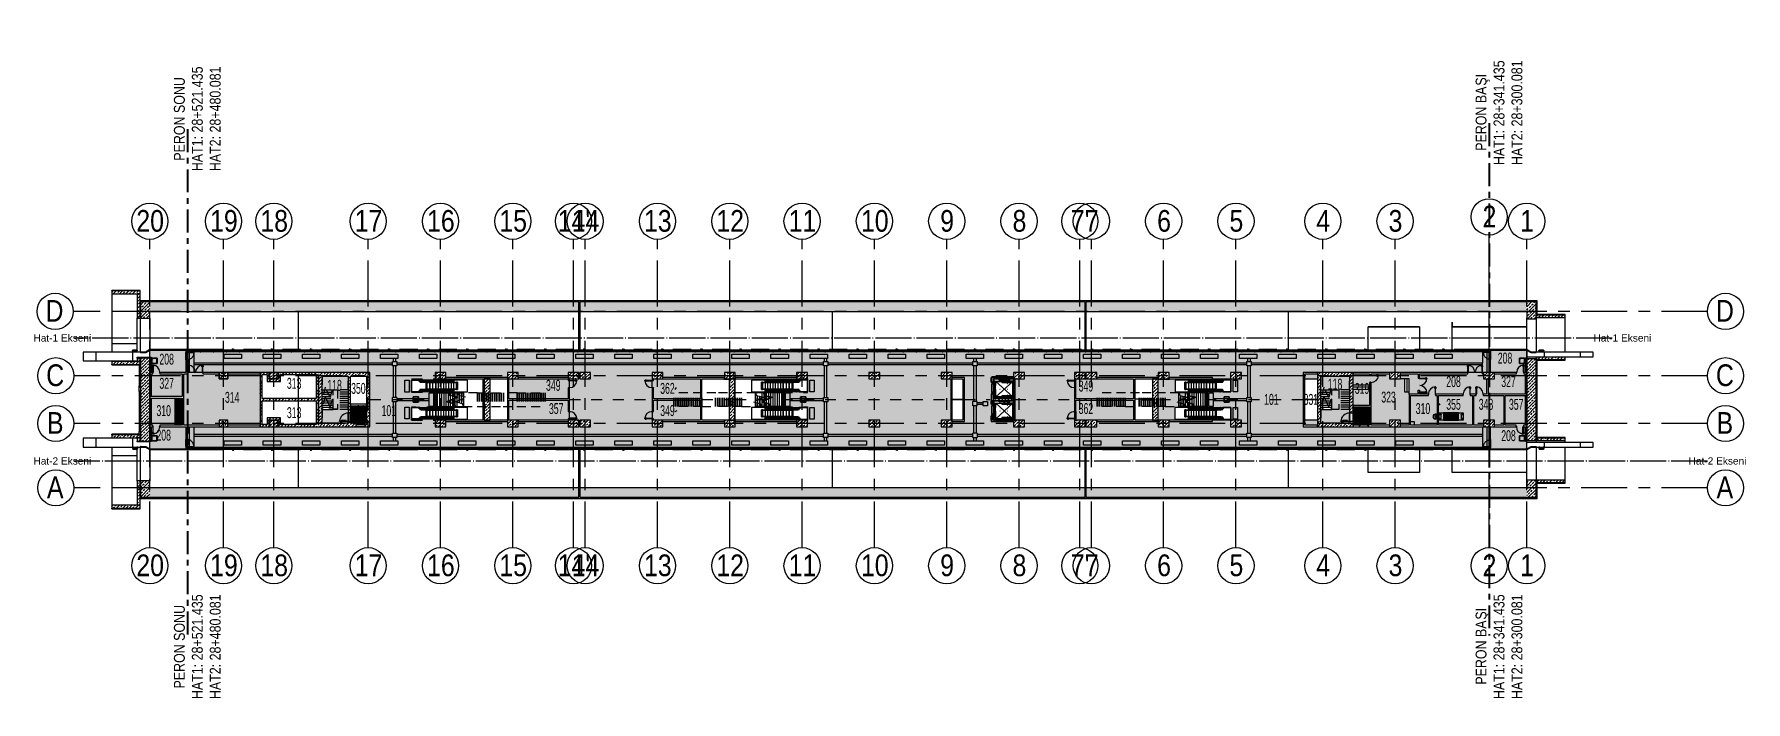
# Model space of a CAD drawing. Header units: metres. Extents: x -201 to 705, y -63 to 42.
# Drawn here: x -201.2 to 35.5, y -50.3 to 42 of the extents above; entities that cross this region are included whole.
import ezdxf

# ---------------------------------------------------------------- set-up
doc = ezdxf.new("R2010")
doc.units = ezdxf.units.M
for name, pattern in [('Dash', [3, 1.5, -1.5]), ('Grid Line', [11.1125, 6.35, -1.5875, 1.5875, -1.5875]), ('Grid Line 1_4_', [5.55625, 3.175, -0.79375, 0.79375, -0.79375]), ('HAT AKSI', [5.6, 5, -0.3, 0, -0.3]), ('Overhead', [1.984375, 1.190625, -0.79375])]:
    doc.linetypes.add(name, pattern=pattern)
for name, color, linetype, lineweight in [('A-----NPP', 7, 'Continuous', 9), ('A-DETLGEM', 7, 'Continuous', 9), ('A-SECTMBM', 7, 'Overhead', 9), ('A_AREA', 7, 'Continuous', 9), ('A_DOOR', 7, 'Continuous', 9), ('A_GLASS', 7, 'Continuous', 9), ('A_GRID', 7, 'Continuous', 9), ('A_GRID_BALOON', 7, 'Continuous', 9), ('A_HANDRAIL', 7, 'Continuous', 9), ('A_HATCH', 7, 'Continuous', 9), ('A_MECANIC', 7, 'Continuous', 9), ('A_RC', 7, 'Continuous', 9), ('A_STAIR', 7, 'Continuous', 9), ('A_TEXT_40', 7, 'Continuous', 9), ('A_WALL', 7, 'Continuous', 9), ('A_WINDOW', 7, 'Continuous', 9), ('F-AFFFEQM', 7, 'Continuous', 9), ('G-PLANOTM', 7, 'Continuous', 9), ('P-SANRFIM', 7, 'Continuous', 9)]:
    doc.layers.add(name, color=color, linetype=linetype, lineweight=lineweight)
doc.styles.add('Arial', font='arial.ttf', dxfattribs={"height": 1})
doc.styles.add('Arial Narrow', font='ARIALN.TTF', dxfattribs={"height": 1.5})
doc.styles.add('Arial Narrow_1', font='ARIALN.TTF', dxfattribs={"height": 3})
doc.styles.add('Arial Narrow_2', font='ARIALN.TTF', dxfattribs={"width": 0.7, "height": 1.5})
pattern_1 = [(45, (0, 0), (-0.442274, 0.442274), []), (45, (0.4423, 0), (-0.442274, 0.442274), [0.31274, -0.15637])]

msp = doc.modelspace()

# ---------------------------------------------------------------- texts
at = {"layer": 'A_GRID_BALOON', "color": 253, "true_color": 0xaaaaaa, "char_height": 1.5, "attachment_point": 1, "rotation": 90, "style": 'Arial Narrow', "bg_fill": 3, "box_fill_scale": 1.25, "bg_fill_color": 256, "bg_fill_true_color": 13158600, "bg_fill_transparency": 0}
for s, insert, width in [('PERON SONU', (-181.86, 24.53), 14.1899), ('PERON BA', (-1.86, 25.9), 10.9029), ('PERON SONU', (-181.86, -48.44), 14.1899), ('PERON BA', (-1.86, -47.91), 10.9029)]:
    msp.add_mtext(s, dxfattribs=dict(at, insert=insert, width=width))
at = {"layer": 'A_GRID_BALOON', "color": 253, "true_color": 0xaaaaaa, "attachment_point": 1}
for s, insert, char_height, width, style in [('20', (-187.06, 17.71), 3, 4.6498, 'Arial Narrow_1'), ('19', (-176.86, 17.71), 3, 4.6498, 'Arial Narrow_1'), ('18', (-169.91, 17.71), 3, 4.6498, 'Arial Narrow_1'), ('17', (-156.86, 17.71), 3, 4.6498, 'Arial Narrow_1'), ('16', (-146.86, 17.71), 3, 4.6498, 'Arial Narrow_1'), ('15', (-136.86, 17.71), 3, 4.6498, 'Arial Narrow_1'), ("14'", (-128.79, 17.71), 3, 5.4515, 'Arial Narrow_1'), ('14', (-126.86, 17.71), 3, 4.6498, 'Arial Narrow_1'), ('13', (-116.86, 17.71), 3, 4.6498, 'Arial Narrow_1'), ('12', (-106.86, 17.71), 3, 4.6498, 'Arial Narrow_1'), ('11', (-96.86, 17.71), 3, 4.6498, 'Arial Narrow_1'), ('10', (-86.86, 17.71), 3, 4.6498, 'Arial Narrow_1'), ('\\fArial Narrow|b0|i0|c162|p34|;9', (-75.9, 17.71), 3, 2.3249, 'Arial Narrow_1'), ('\\fArial Narrow|b0|i0|c162|p34|;8', (-65.9, 17.71), 3, 2.3249, 'Arial Narrow_1'), ("7'", (-57.83, 17.71), 3, 3.1266, 'Arial Narrow_1'), ('\\fArial Narrow|b0|i0|c162|p34|;7', (-55.9, 17.71), 3, 2.3249, 'Arial Narrow_1'), ('\\fArial Narrow|b0|i0|c162|p34|;6', (-45.9, 17.71), 3, 2.3249, 'Arial Narrow_1'), ('\\fArial Narrow|b0|i0|c162|p34|;5', (-35.9, 17.71), 3, 2.3249, 'Arial Narrow_1'), ('\\fArial Narrow|b0|i0|c162|p34|;4', (-23.9, 17.71), 3, 2.3249, 'Arial Narrow_1'), ('\\fArial Narrow|b0|i0|c162|p34|;3', (-13.9, 17.71), 3, 2.3249, 'Arial Narrow_1'), ('\\fArial Narrow|b0|i0|c162|p34|;2', (-0.9, 18.31), 3, 2.3249, 'Arial Narrow_1'), ('\\fArial Narrow|b0|i0|c162|p34|;1', (4.3, 17.71), 3, 2.3249, 'Arial Narrow_1'), ('\\fArial Narrow|b0|i0|c162|p34|;D', (-199.62, 5.27), 3, 3.0464, 'Arial Narrow_1'), ('\\fArial Narrow|b0|i0|c162|p34|;D', (31.37, 5.27), 3, 3.0464, 'Arial Narrow_1'), ('Hat-1 Ekseni', (-201.29, 0.52), 1, 9.9409, 'Arial'), ('Hat-1 Ekseni', (14.44, 0.52), 1, 9.9409, 'Arial'), ('\\fArial Narrow|b0|i0|c162|p34|;C', (-199.52, -3.63), 3, 3.0464, 'Arial Narrow_1'), ('\\fArial Narrow|b0|i0|c162|p34|;C', (31.37, -3.63), 3, 3.0464, 'Arial Narrow_1'), ('\\fArial Narrow|b0|i0|c162|p34|;B', (-199.42, -10.23), 3, 2.8059, 'Arial Narrow_1'), ('\\fArial Narrow|b0|i0|c162|p34|;B', (31.46, -10.23), 3, 2.8059, 'Arial Narrow_1'), ('Hat-2 Ekseni', (-201.29, -16.48), 1, 9.9409, 'Arial'), ('Hat-2 Ekseni', (27.59, -16.48), 1, 9.9409, 'Arial'), ('\\fArial Narrow|b0|i0|c162|p34|;A', (-199.42, -19.13), 3, 2.8059, 'Arial Narrow_1'), ('\\fArial Narrow|b0|i0|c162|p34|;A', (31.46, -19.13), 3, 2.8059, 'Arial Narrow_1'), ('18', (-169.91, -29.91), 3, 4.6498, 'Arial Narrow_1'), ('17', (-156.86, -29.91), 3, 4.6498, 'Arial Narrow_1'), ('16', (-146.86, -29.91), 3, 4.6498, 'Arial Narrow_1'), ('15', (-136.86, -29.91), 3, 4.6498, 'Arial Narrow_1'), ("14'", (-128.79, -29.91), 3, 5.4515, 'Arial Narrow_1'), ('14', (-126.86, -29.91), 3, 4.6498, 'Arial Narrow_1'), ('13', (-116.86, -29.91), 3, 4.6498, 'Arial Narrow_1'), ('12', (-106.86, -29.91), 3, 4.6498, 'Arial Narrow_1'), ('11', (-96.86, -29.91), 3, 4.6498, 'Arial Narrow_1'), ('10', (-86.86, -29.91), 3, 4.6498, 'Arial Narrow_1'), ('\\fArial Narrow|b0|i0|c162|p34|;9', (-75.9, -29.91), 3, 2.3249, 'Arial Narrow_1'), ('\\fArial Narrow|b0|i0|c162|p34|;8', (-65.9, -29.91), 3, 2.3249, 'Arial Narrow_1'), ("7'", (-57.83, -29.91), 3, 3.1266, 'Arial Narrow_1'), ('\\fArial Narrow|b0|i0|c162|p34|;7', (-55.9, -29.91), 3, 2.3249, 'Arial Narrow_1'), ('\\fArial Narrow|b0|i0|c162|p34|;6', (-45.9, -29.91), 3, 2.3249, 'Arial Narrow_1'), ('\\fArial Narrow|b0|i0|c162|p34|;5', (-35.9, -29.91), 3, 2.3249, 'Arial Narrow_1'), ('\\fArial Narrow|b0|i0|c162|p34|;4', (-23.9, -29.91), 3, 2.3249, 'Arial Narrow_1'), ('\\fArial Narrow|b0|i0|c162|p34|;3', (-13.9, -29.91), 3, 2.3249, 'Arial Narrow_1')]:
    msp.add_mtext(s, dxfattribs=dict(at, insert=insert, char_height=char_height, width=width, style=style))
at = {"layer": 'A_TEXT_40', "char_height": 1.5, "width": 2.4411, "attachment_point": 1, "style": 'Arial Narrow_2'}
for s, insert in [('208', (-183.87, -2.15)), ('208', (1.2, -2.01)), ('327', (-183.87, -5.5)), ('313', (-166.24, -5.5)), ('118', (-160.65, -5.78)), ('350', (-157.36, -6.2)), ('349', (-130.41, -5.78)), ('362', (-114.62, -6.2)), ('349', (-56.75, -5.88)), ('118', (-22.3, -5.61)), ('319', (-18.57, -6.2)), ('208', (-5.92, -5.26)), ('327', (1.68, -5.26)), ('310', (-184.28, -9.27)), ('314', (-174.81, -7.44)), ('120', (-157.36, -9.27)), ('101', (-153.15, -9.27)), ('357', (-130, -8.99)), ('349', (-114.62, -9.27)), ('362', (-56.75, -8.99)), ('101', (-31.11, -7.72)), ('331', (-25.65, -7.72)), ('323', (-14.91, -7.4)), ('310', (-10.14, -8.99)), ('355', (-5.92, -8.4)), ('348', (-1.43, -8.4)), ('357', (2.75, -8.4)), ('313', (-166.24, -9.55)), ('120', (-18.57, -9.62)), ('208', (-184.28, -12.66)), ('208', (1.68, -12.73))]:
    msp.add_mtext(s, dxfattribs=dict(at, insert=insert))

# ---------------------------------------------------------------- blocks, each defined once
blk = doc.blocks.new('B1010_10_KOLON_DİKDÖRTGEN KESİT - 90x150mm-4134675-_1_13_4_13_ PERON KATI _FFL__ANAHTAR PLAN')
at = {"layer": 'A_RC', "true_color": 0x787878}
h = blk.add_hatch(dxfattribs=at)
h.set_pattern_fill('FP_5', color=8, style=0, pattern_type=2)
h.set_pattern_definition([(225, (-35, -11.8), (0.442281, -0.442281), []), (225, (-35.442, -11.8), (0.442281, -0.442281), [0.31274, -0.15637])])
h.paths.add_polyline_path([(-0.75, 0.45), (-0.75, -0.45), (0.75, -0.45), (0.75, 0.45), (-0.48, 0.45)])
at = {"layer": 'A_RC', "lineweight": 18}
for p, q in [((0.75, 0.45), (-0.75, 0.45)), ((-0.75, 0.45), (-0.75, -0.45)), ((0.75, -0.45), (0.75, 0.45)), ((-0.75, -0.45), (0.75, -0.45))]:
    blk.add_line(p, q, dxfattribs=at)
blk = doc.blocks.new('B1010_10_KOLON_DİKDÖRTGEN KESİT - 90x150mm-V93-_1_13_4_13_ PERON KATI _FFL__ANAHTAR PLAN')
at = {"layer": 'A_RC', "true_color": 0x787878}
h = blk.add_hatch(dxfattribs=at)
h.set_pattern_fill('FP_6', color=8, style=0, pattern_type=2)
h.set_pattern_definition([(225, (-35, -5.2), (0.442281, -0.442281), []), (225, (-35.442, -5.2), (0.442281, -0.442281), [0.31274, -0.15637])])
h.paths.add_polyline_path([(-0.48, 0.45), (-0.75, 0.45), (-0.75, -0.45), (0.75, -0.45), (0.75, 0.45), (0.59, 0.45)])
at = {"layer": 'A_RC', "lineweight": 18}
for p, q in [((0.75, 0.45), (-0.75, 0.45)), ((-0.75, 0.45), (-0.75, -0.45)), ((0.75, -0.45), (0.75, 0.45)), ((-0.75, -0.45), (0.75, -0.45))]:
    blk.add_line(p, q, dxfattribs=at)
blk = doc.blocks.new('B1010_10_KOLON_DİKDÖRTGEN KESİT - 90x150mm-V94-_1_13_4_13_ PERON KATI _FFL__ANAHTAR PLAN')
at = {"layer": 'A_RC', "true_color": 0x787878}
h = blk.add_hatch(dxfattribs=at)
h.set_pattern_fill('FP_7', color=8, style=0, pattern_type=2)
h.set_pattern_definition([(225, (0, -11.8), (0.44228, -0.44228), []), (225, (-0.4423, -11.8), (0.44228, -0.44228), [0.31274, -0.15637])])
h.paths.add_polyline_path([(0.47, 0.45), (-0.75, 0.45), (-0.75, -0.45), (0.75, -0.45), (0.75, 0.45)])
at = {"layer": 'A_RC', "lineweight": 18}
for p, q in [((0.75, 0.45), (-0.75, 0.45)), ((-0.75, 0.45), (-0.75, -0.45)), ((0.75, -0.45), (0.75, 0.45)), ((-0.75, -0.45), (0.75, -0.45))]:
    blk.add_line(p, q, dxfattribs=at)
blk = doc.blocks.new('B1010_10_KOLON_DİKDÖRTGEN KESİT - 90x150mm-V95-_1_13_4_13_ PERON KATI _FFL__ANAHTAR PLAN')
at = {"layer": 'A_RC', "true_color": 0x787878}
h = blk.add_hatch(dxfattribs=at)
h.set_pattern_fill('FP_8', color=8, style=0, pattern_type=2)
h.set_pattern_definition([(225, (0, -5.2), (0.442274, -0.442274), []), (225, (-0.4423, -5.2), (0.442274, -0.442274), [0.31274, -0.15637])])
h.paths.add_polyline_path([(-0.54, 0.45), (-0.75, 0.45), (-0.75, -0.45), (0.75, -0.45), (0.75, 0.45), (-0.48, 0.45)])
at = {"layer": 'A_RC', "lineweight": 18}
for p, q in [((0.75, 0.45), (-0.75, 0.45)), ((-0.75, 0.45), (-0.75, -0.45)), ((0.75, -0.45), (0.75, 0.45)), ((-0.75, -0.45), (0.75, -0.45))]:
    blk.add_line(p, q, dxfattribs=at)
blk = doc.blocks.new('B1010_10_KOLON_DİKDÖRTGEN KESİT - 90x150mm-V96-_1_13_4_13_ PERON KATI _FFL__ANAHTAR PLAN')
at = {"layer": 'A_RC', "true_color": 0x787878}
h = blk.add_hatch(dxfattribs=at)
h.set_pattern_fill('FP_9', color=8, style=0, pattern_type=2)
h.set_pattern_definition([(225, (-75, -11.8), (0.442281, -0.442281), []), (225, (-75.442, -11.8), (0.442281, -0.442281), [0.31274, -0.15637])])
h.paths.add_polyline_path([(-0.75, 0.45), (-0.75, -0.45), (0.75, -0.45), (0.75, 0.45), (-0.71, 0.45)])
at = {"layer": 'A_RC', "lineweight": 18}
for p, q in [((0.75, 0.45), (-0.75, 0.45)), ((-0.75, 0.45), (-0.75, -0.45)), ((0.75, -0.45), (0.75, 0.45)), ((-0.75, -0.45), (0.75, -0.45))]:
    blk.add_line(p, q, dxfattribs=at)
blk = doc.blocks.new('B1010_10_KOLON_DİKDÖRTGEN KESİT - 90x150mm-V97-_1_13_4_13_ PERON KATI _FFL__ANAHTAR PLAN')
at = {"layer": 'A_RC', "true_color": 0x787878}
h = blk.add_hatch(dxfattribs=at)
h.set_pattern_fill('FP_10', color=8, style=0, pattern_type=2)
h.set_pattern_definition([(225, (-75, -5.2), (0.442281, -0.442281), []), (225, (-75.442, -5.2), (0.442281, -0.442281), [0.31274, -0.15637])])
h.paths.add_polyline_path([(-0.75, 0.45), (-0.75, -0.45), (0.75, -0.45), (0.75, 0.45), (-0.71, 0.45)])
at = {"layer": 'A_RC', "lineweight": 18}
for p, q in [((0.75, 0.45), (-0.75, 0.45)), ((-0.75, 0.45), (-0.75, -0.45)), ((0.75, -0.45), (0.75, 0.45)), ((-0.75, -0.45), (0.75, -0.45))]:
    blk.add_line(p, q, dxfattribs=at)
blk = doc.blocks.new('B1010_10_KOLON_DİKDÖRTGEN KESİT - 90x150mm-V98-_1_13_4_13_ PERON KATI _FFL__ANAHTAR PLAN')
at = {"layer": 'A_RC', "true_color": 0x787878}
h = blk.add_hatch(dxfattribs=at)
h.set_pattern_fill('FP_11', color=8, style=0, pattern_type=2)
h.set_pattern_definition([(225, (-85, -11.8), (0.442281, -0.442281), []), (225, (-85.442, -11.8), (0.442281, -0.442281), [0.31274, -0.15637])])
h.paths.add_polyline_path([(0.43, 0.45), (-0.75, 0.45), (-0.75, -0.45), (0.75, -0.45), (0.75, 0.45)])
at = {"layer": 'A_RC', "lineweight": 18}
for p, q in [((0.75, 0.45), (-0.75, 0.45)), ((-0.75, 0.45), (-0.75, -0.45)), ((0.75, -0.45), (0.75, 0.45)), ((-0.75, -0.45), (0.75, -0.45))]:
    blk.add_line(p, q, dxfattribs=at)
blk = doc.blocks.new('B1010_10_KOLON_DİKDÖRTGEN KESİT - 90x150mm-V99-_1_13_4_13_ PERON KATI _FFL__ANAHTAR PLAN')
at = {"layer": 'A_RC', "true_color": 0x787878}
h = blk.add_hatch(dxfattribs=at)
h.set_pattern_fill('FP_12', color=8, style=0, pattern_type=2)
h.set_pattern_definition([(225, (-85, -5.2), (0.442281, -0.442281), []), (225, (-85.442, -5.2), (0.442281, -0.442281), [0.31274, -0.15637])])
h.paths.add_polyline_path([(-0.75, 0.45), (-0.75, -0.45), (0.75, -0.45), (0.75, 0.45), (0.43, 0.45)])
at = {"layer": 'A_RC', "lineweight": 18}
for p, q in [((0.75, 0.45), (-0.75, 0.45)), ((-0.75, 0.45), (-0.75, -0.45)), ((0.75, -0.45), (0.75, 0.45)), ((-0.75, -0.45), (0.75, -0.45))]:
    blk.add_line(p, q, dxfattribs=at)
blk = doc.blocks.new('B1010_10_KOLON_DİKDÖRTGEN KESİT - 90x150mm-V100-_1_13_4_13_ PERON KATI _FFL__ANAHTAR PLAN')
at = {"layer": 'A_RC', "true_color": 0x787878}
h = blk.add_hatch(dxfattribs=at)
h.set_pattern_fill('FP_13', color=8, style=0, pattern_type=2)
h.set_pattern_definition([(225, (-95, -11.8), (0.442281, -0.442281), []), (225, (-95.442, -11.8), (0.442281, -0.442281), [0.31274, -0.15637])])
h.paths.add_polyline_path([(-0.72, 0.45), (-0.75, 0.45), (-0.75, -0.45), (0.75, -0.45), (0.75, 0.45), (-0.02, 0.45)])
at = {"layer": 'A_RC', "lineweight": 18}
for p, q in [((0.75, 0.45), (-0.75, 0.45)), ((-0.75, 0.45), (-0.75, -0.45)), ((0.75, -0.45), (0.75, 0.45)), ((-0.75, -0.45), (0.75, -0.45))]:
    blk.add_line(p, q, dxfattribs=at)
blk = doc.blocks.new('B1010_10_KOLON_DİKDÖRTGEN KESİT - 90x150mm-V101-_1_13_4_13_ PERON KATI _FFL__ANAHTAR PLAN')
at = {"layer": 'A_RC', "true_color": 0x787878}
h = blk.add_hatch(dxfattribs=at)
h.set_pattern_fill('FP_14', color=8, style=0, pattern_type=2)
h.set_pattern_definition([(225, (-95, -5.2), (0.442281, -0.442281), []), (225, (-95.442, -5.2), (0.442281, -0.442281), [0.31274, -0.15637])])
h.paths.add_polyline_path([(0.75, 0.45), (-0.75, 0.45), (-0.75, -0.45), (0.75, -0.45), (0.75, 0.25)])
at = {"layer": 'A_RC', "lineweight": 18}
for p, q in [((0.75, 0.45), (-0.75, 0.45)), ((-0.75, 0.45), (-0.75, -0.45)), ((0.75, -0.45), (0.75, 0.45)), ((-0.75, -0.45), (0.75, -0.45))]:
    blk.add_line(p, q, dxfattribs=at)
blk = doc.blocks.new('B1010_10_KOLON_DİKDÖRTGEN KESİT - 90x150mm-V102-_1_13_4_13_ PERON KATI _FFL__ANAHTAR PLAN')
at = {"layer": 'A_RC', "true_color": 0x787878}
h = blk.add_hatch(dxfattribs=at)
h.set_pattern_fill('FP_15', color=8, style=0, pattern_type=2)
h.set_pattern_definition([(225, (-115, -11.8), (0.442281, -0.442281), []), (225, (-115.442, -11.8), (0.442281, -0.442281), [0.31274, -0.15637])])
h.paths.add_polyline_path([(-0.75, 0.45), (-0.75, -0.45), (0.75, -0.45), (0.75, 0.45), (0.55, 0.45)])
at = {"layer": 'A_RC', "lineweight": 18}
for p, q in [((0.75, 0.45), (-0.75, 0.45)), ((-0.75, 0.45), (-0.75, -0.45)), ((0.75, -0.45), (0.75, 0.45)), ((-0.75, -0.45), (0.75, -0.45))]:
    blk.add_line(p, q, dxfattribs=at)
blk = doc.blocks.new('B1010_10_KOLON_DİKDÖRTGEN KESİT - 90x150mm-V103-_1_13_4_13_ PERON KATI _FFL__ANAHTAR PLAN')
at = {"layer": 'A_RC', "true_color": 0x787878}
h = blk.add_hatch(dxfattribs=at)
h.set_pattern_fill('FP_16', color=8, style=0, pattern_type=2)
h.set_pattern_definition([(225, (-115, -5.2), (0.442281, -0.442281), []), (225, (-115.442, -5.2), (0.442281, -0.442281), [0.31274, -0.15637])])
h.paths.add_polyline_path([(-0.75, 0.45), (-0.75, -0.45), (0.75, -0.45), (0.75, 0.45), (0.55, 0.45)])
at = {"layer": 'A_RC', "lineweight": 18}
for p, q in [((0.75, 0.45), (-0.75, 0.45)), ((-0.75, 0.45), (-0.75, -0.45)), ((0.75, -0.45), (0.75, 0.45)), ((-0.75, -0.45), (0.75, -0.45))]:
    blk.add_line(p, q, dxfattribs=at)
blk = doc.blocks.new('B1010_10_KOLON_DİKDÖRTGEN KESİT - 90x150mm-V104-_1_13_4_13_ PERON KATI _FFL__ANAHTAR PLAN')
at = {"layer": 'A_RC', "true_color": 0x787878}
h = blk.add_hatch(dxfattribs=at)
h.set_pattern_fill('FP_17', color=8, style=0, pattern_type=2)
h.set_pattern_definition([(225, (-145, -11.8), (0.4422811, -0.4422811), []), (225, (-145.442, -11.8), (0.4422811, -0.4422811), [0.31274, -0.15637])])
h.paths.add_polyline_path([(-0.75, 0.45), (-0.75, -0.45), (0.75, -0.45), (0.75, 0.45), (-0.7, 0.45)])
at = {"layer": 'A_RC', "lineweight": 18}
for p, q in [((0.75, 0.45), (-0.75, 0.45)), ((-0.75, 0.45), (-0.75, -0.45)), ((0.75, -0.45), (0.75, 0.45)), ((-0.75, -0.45), (0.75, -0.45))]:
    blk.add_line(p, q, dxfattribs=at)
blk = doc.blocks.new('B1010_10_KOLON_DİKDÖRTGEN KESİT - 90x150mm-V105-_1_13_4_13_ PERON KATI _FFL__ANAHTAR PLAN')
at = {"layer": 'A_RC', "true_color": 0x787878}
h = blk.add_hatch(dxfattribs=at)
h.set_pattern_fill('FP_18', color=8, style=0, pattern_type=2)
h.set_pattern_definition([(225, (-145, -5.2), (0.4422811, -0.4422811), []), (225, (-145.442, -5.2), (0.4422811, -0.4422811), [0.31274, -0.15637])])
h.paths.add_polyline_path([(-0.7, 0.45), (-0.75, 0.45), (-0.75, -0.45), (0.75, -0.45), (0.75, 0.45), (0.09, 0.45)])
at = {"layer": 'A_RC', "lineweight": 18}
for p, q in [((0.75, 0.45), (-0.75, 0.45)), ((-0.75, 0.45), (-0.75, -0.45)), ((0.75, -0.45), (0.75, 0.45)), ((-0.75, -0.45), (0.75, -0.45))]:
    blk.add_line(p, q, dxfattribs=at)
blk = doc.blocks.new('B1010_10_KOLON_DİKDÖRTGEN KESİT - 90x120mm-4136683-_1_13_4_13_ PERON KATI _FFL__ANAHTAR PLAN')
at = {"layer": 'A_RC', "true_color": 0x787878}
h = blk.add_hatch(dxfattribs=at)
h.set_pattern_fill('FP_19', color=8, style=0, pattern_type=2)
h.set_pattern_definition([(225, (-175, -11.8), (0.4422811, -0.4422811), []), (225, (-175.442, -11.8), (0.4422811, -0.4422811), [0.31274, -0.15637])])
h.paths.add_polyline_path([(-0.6, 0.45), (-0.6, -0.45), (0.6, -0.45), (0.6, 0.45), (-0.47, 0.45)])
at = {"layer": 'A_RC', "lineweight": 18}
for p, q in [((0.6, 0.45), (-0.6, 0.45)), ((-0.6, 0.45), (-0.6, -0.45)), ((0.6, -0.45), (0.6, 0.45)), ((-0.6, -0.45), (0.6, -0.45))]:
    blk.add_line(p, q, dxfattribs=at)
blk = doc.blocks.new('B1010_10_KOLON_DİKDÖRTGEN KESİT - 90x120mm-V106-_1_13_4_13_ PERON KATI _FFL__ANAHTAR PLAN')
at = {"layer": 'A_RC', "true_color": 0x787878}
h = blk.add_hatch(dxfattribs=at)
h.set_pattern_fill('FP_20', color=8, style=0, pattern_type=2)
h.set_pattern_definition([(225, (-175, -5.2), (0.4422811, -0.4422811), []), (225, (-175.442, -5.2), (0.4422811, -0.4422811), [0.31274, -0.15637])])
h.paths.add_polyline_path([(-0.36, 0.45), (-0.6, 0.45), (-0.6, -0.45), (0.6, -0.45), (0.6, 0.45)])
at = {"layer": 'A_RC', "lineweight": 18}
for p, q in [((0.6, 0.45), (-0.6, 0.45)), ((-0.6, 0.45), (-0.6, -0.45)), ((0.6, -0.45), (0.6, 0.45)), ((-0.6, -0.45), (0.6, -0.45))]:
    blk.add_line(p, q, dxfattribs=at)
blk = doc.blocks.new('B1010_10_KOLON_DİKDÖRTGEN KESİT - 90x150mm-V107-_1_13_4_13_ PERON KATI _FFL__ANAHTAR PLAN')
at = {"layer": 'A_RC', "true_color": 0x787878}
h = blk.add_hatch(dxfattribs=at)
h.set_pattern_fill('FP_21', color=8, style=0, pattern_type=2)
h.set_pattern_definition([(225, (-13, -11.8), (0.442281, -0.442281), []), (225, (-13.442, -11.8), (0.442281, -0.442281), [0.31274, -0.15637])])
h.paths.add_polyline_path([(-0.75, 0.45), (-0.75, -0.45), (0.75, -0.45), (0.75, 0.45), (0.44, 0.45)])
at = {"layer": 'A_RC', "lineweight": 18}
for p, q in [((0.75, 0.45), (-0.75, 0.45)), ((-0.75, 0.45), (-0.75, -0.45)), ((0.75, -0.45), (0.75, 0.45)), ((-0.75, -0.45), (0.75, -0.45))]:
    blk.add_line(p, q, dxfattribs=at)
blk = doc.blocks.new('B1010_10_KOLON_DİKDÖRTGEN KESİT - 90x120mm-V108-_1_13_4_13_ PERON KATI _FFL__ANAHTAR PLAN')
at = {"layer": 'A_RC', "true_color": 0x787878}
h = blk.add_hatch(dxfattribs=at)
h.set_pattern_fill('FP_22', color=8, style=0, pattern_type=2)
h.set_pattern_definition([(225, (-168.05, -11.8), (0.4422811, -0.4422811), []), (225, (-168.492, -11.8), (0.4422811, -0.4422811), [0.31274, -0.15637])])
h.paths.add_polyline_path([(-0.6, 0.45), (-0.6, -0.45), (0.6, -0.45), (0.6, 0.45), (0.11, 0.45)])
at = {"layer": 'A_RC', "lineweight": 18}
for p, q in [((0.6, 0.45), (-0.6, 0.45)), ((-0.6, 0.45), (-0.6, -0.45)), ((0.6, -0.45), (0.6, 0.45)), ((-0.6, -0.45), (0.6, -0.45))]:
    blk.add_line(p, q, dxfattribs=at)
blk = doc.blocks.new('B1010_10_KOLON_DİKDÖRTGEN KESİT - 90x120mm-V109-_1_13_4_13_ PERON KATI _FFL__ANAHTAR PLAN')
at = {"layer": 'A_RC', "true_color": 0x787878}
h = blk.add_hatch(dxfattribs=at)
h.set_pattern_fill('FP_23', color=8, style=0, pattern_type=2)
h.set_pattern_definition([(225, (-168.05, -5.2), (0.4422811, -0.4422811), []), (225, (-168.492, -5.2), (0.4422811, -0.4422811), [0.31274, -0.15637])])
h.paths.add_polyline_path([(-0.6, 0.45), (-0.6, -0.45), (0.6, -0.45), (0.6, 0.45), (0.11, 0.45)])
at = {"layer": 'A_RC', "lineweight": 18}
for p, q in [((0.6, 0.45), (-0.6, 0.45)), ((-0.6, 0.45), (-0.6, -0.45)), ((0.6, -0.45), (0.6, 0.45)), ((-0.6, -0.45), (0.6, -0.45))]:
    blk.add_line(p, q, dxfattribs=at)
blk = doc.blocks.new('B1010_10_KOLON_DİKDÖRTGEN KESİT - 90x150mm-V110-_1_13_4_13_ PERON KATI _FFL__ANAHTAR PLAN')
at = {"layer": 'A_RC', "true_color": 0x787878}
h = blk.add_hatch(dxfattribs=at)
h.set_pattern_fill('FP_24', color=8, style=0, pattern_type=2)
h.set_pattern_definition([(225, (-13, -5.2), (0.44228, -0.44228), []), (225, (-13.442, -5.2), (0.44228, -0.44228), [0.31274, -0.15637])])
h.paths.add_polyline_path([(-0.75, 0.45), (-0.75, -0.45), (0.75, -0.45), (0.75, 0.45), (-0.73, 0.45)])
at = {"layer": 'A_RC', "lineweight": 18}
for p, q in [((0.75, 0.45), (-0.75, 0.45)), ((-0.75, 0.45), (-0.75, -0.45)), ((0.75, -0.45), (0.75, 0.45)), ((-0.75, -0.45), (0.75, -0.45))]:
    blk.add_line(p, q, dxfattribs=at)
blk = doc.blocks.new('TBM Çukuru VOID - tbm çukur kesiti_dwg-3971131-_1_13_4_13_ PERON KATI _FFL__ANAHTAR PLAN')
at = {"layer": 'A-----NPP'}
blk.add_line((0, 0), (0, 0), dxfattribs=at)
blk = doc.blocks.new('TBM Çukuru VOID - B3060_TBM Çukuru VOID_L_2320_00mm-3817887-_1_13_4_13_ PERON KATI _FFL__ANAHTAR PLAN')
blk.add_blockref('TBM Çukuru VOID - tbm çukur kesiti_dwg-3971131-_1_13_4_13_ PERON KATI _FFL__ANAHTAR PLAN', (0, 0))
blk = doc.blocks.new('DOLGU BETON - DOLGU BETON-4155418-_1_13_4_13_ PERON KATI _FFL__ANAHTAR PLAN')
at = {"layer": 'A-----NPP'}
for p, q in [((-5.1, -1.59), (-5.1, 1.56)), ((5.2, 1.56), (-5.1, 1.56)), ((-5.1, -18.56), (-5.1, -15.41)), ((5.2, -18.56), (-5.1, -18.56))]:
    blk.add_line(p, q, dxfattribs=at)
blk = doc.blocks.new('DOLGU BETON1 - DOLGU BETON-4180280-_1_13_4_13_ PERON KATI _FFL__ANAHTAR PLAN')
at = {"layer": 'A-----NPP'}
for p, q in [((-16.7, -1.59), (-16.7, 1.56)), ((-9.6, 1.56), (-16.7, 1.56)), ((-9.6, 1.56), (-9.6, -1.59)), ((-16.7, -18.56), (-16.7, -15.41)), ((-9.6, -15.41), (-9.6, -18.56)), ((-9.6, -18.56), (-16.7, -18.56))]:
    blk.add_line(p, q, dxfattribs=at)
blk = doc.blocks.new('Floors1 - Floors-4259767-_1_13_4_13_ PERON KATI _FFL__ANAHTAR PLAN')
at = {"layer": 'A_RC', "lineweight": 18}
for p, q in [((-104.3, -5.65), (-105.1, -5.65)), ((-105.1, -5.65), (-105.1, -11.35)), ((-104.3, -11.35), (-104.3, -5.65)), ((-105.1, -11.35), (-104.3, -11.35))]:
    blk.add_line(p, q, dxfattribs=at)
at = {"layer": 'A_RC'}
for p, q in [((-104.25, -7.55), (-104.25, -5.65)), ((-104.25, -11.35), (-104.25, -9.45))]:
    blk.add_line(p, q, dxfattribs=at)
blk = doc.blocks.new('Floors - Floors-4263053-_1_13_4_13_ PERON KATI _FFL__ANAHTAR PLAN')
at = {"layer": 'A_RC'}
for p, q in [((-139.15, -5.65), (-139.15, -7.55)), ((-139.15, -9.45), (-139.15, -11.35))]:
    blk.add_line(p, q, dxfattribs=at)
at = {"layer": 'A_RC', "lineweight": 18}
for p, q in [((-138.15, -5.65), (-138.95, -5.65)), ((-138.95, -5.65), (-138.95, -7.55)), ((-138.15, -11.35), (-138.15, -5.65)), ((-138.95, -9.45), (-138.95, -11.35)), ((-138.95, -11.35), (-138.15, -11.35))]:
    blk.add_line(p, q, dxfattribs=at)
blk = doc.blocks.new('Floors2 - Floors-4280202-_1_13_4_13_ PERON KATI _FFL__ANAHTAR PLAN')
at = {"layer": 'A_RC', "lineweight": 18}
for p, q in [((-45.75, -5.65), (-46.55, -5.65)), ((-46.55, -5.65), (-46.55, -11.35)), ((-45.75, -7.55), (-45.75, -5.65)), ((-45.75, -11.35), (-45.75, -9.45)), ((-46.55, -11.35), (-45.75, -11.35))]:
    blk.add_line(p, q, dxfattribs=at)
at = {"layer": 'A_RC'}
for p, q in [((-45.75, -7.55), (-45.75, -5.65)), ((-45.75, -7.55), (-45.75, -7.55)), ((-45.75, -7.55), (-45.75, -7.55)), ((-45.75, -9.45), (-45.75, -9.45)), ((-45.75, -11.35), (-45.75, -9.45)), ((-45.75, -9.45), (-45.75, -9.45))]:
    blk.add_line(p, q, dxfattribs=at)
blk = doc.blocks.new('Floors 1 - Floors 1-4286929-_1_13_4_13_ PERON KATI _FFL__ANAHTAR PLAN')
at = {"layer": 'A_RC', "lineweight": 18}
for p, q in [((-45.75, -9.45), (-45.75, -7.55)), ((-45.75, -7.55), (-45.75, -7.55)), ((-45.75, -9.45), (-45.75, -9.45))]:
    blk.add_line(p, q, dxfattribs=at)
blk = doc.blocks.new('Floors 4 - Floors 4-4287628-_1_13_4_13_ PERON KATI _FFL__ANAHTAR PLAN')
at = {"layer": 'A_HATCH', "true_color": 0x787878}
h = blk.add_hatch(dxfattribs=at)
h.set_pattern_fill('FP_3', color=8, style=0, pattern_type=2)
h.set_pattern_definition(pattern_1)
h.paths.add_polyline_path([(-104.25, -9.45), (-104.25, -7.55), (-104.3, -7.55), (-104.3, -9.45)])
at = {"layer": 'A_RC', "lineweight": 18}
for p, q in [((-104.25, -7.55), (-104.3, -7.55)), ((-104.3, -7.55), (-104.3, -9.45)), ((-104.3, -9.45), (-104.25, -9.45)), ((-104.25, -9.45), (-104.25, -7.55))]:
    blk.add_line(p, q, dxfattribs=at)
blk = doc.blocks.new('Floors 5 - Floors 5-4287751-_1_13_4_13_ PERON KATI _FFL__ANAHTAR PLAN')
at = {"layer": 'A_HATCH', "true_color": 0x787878}
h = blk.add_hatch(dxfattribs=at)
h.set_pattern_fill('FP_3', color=8, style=0, pattern_type=2)
h.set_pattern_definition(pattern_1)
h.paths.add_polyline_path([(-138.95, -9.45), (-138.95, -7.55), (-139.15, -7.55), (-139.15, -9.45)])
at = {"layer": 'A_RC', "lineweight": 18}
for p, q in [((-138.95, -7.55), (-139.15, -7.55)), ((-139.15, -7.55), (-139.15, -9.45)), ((-139.15, -9.45), (-138.95, -9.45))]:
    blk.add_line(p, q, dxfattribs=at)
blk = doc.blocks.new('IC-TKN-M7-S22-000-10-A1-32-K-T-6C-200_rvt-1-_1_13_4_13_ PERON KATI _FFL__ANAHTAR PLAN')
at = {"layer": 'A_HATCH', "true_color": 0x787878}
h = blk.add_hatch(dxfattribs=at)
h.set_pattern_fill('FP_3', color=8, style=0, pattern_type=2)
h.set_pattern_definition(pattern_1)
h.paths.add_polyline_path([(-186.55, -3.23), (-186.55, -2.75), (-186.95, -2.75), (-186.95, -3.23), (-186.65, -3.23)])
h.paths.add_polyline_path([(-186.55, 2.75), (-186.55, 6.11), (-186.95, 6.11), (-186.95, 2.75), (-186.65, 2.75)])
h = blk.add_hatch(dxfattribs=at)
h.set_pattern_fill('FP_3', color=8, style=0, pattern_type=2)
h.set_pattern_definition(pattern_1)
h.paths.add_polyline_path([(-185.2, -22), (-185.2, -19.75), (-186.5, -19.75), (-186.5, -22)])
h.paths.add_polyline_path([(-186.46, -14.25), (-185.2, -14.25), (-185.2, -2.75), (-186.5, -2.75), (-186.5, -14.25)])
h.paths.add_polyline_path([(-186.28, 2.75), (-185.2, 2.75), (-185.2, 5), (-186.5, 5), (-186.5, 2.75)])
h = blk.add_hatch(dxfattribs=at)
h.set_pattern_fill('FP_3', color=8, style=0, pattern_type=2)
h.set_pattern_definition(pattern_1)
h.paths.add_polyline_path([(-125.85, 3.7), (-125.85, 5), (-185.2, 5), (-185.2, 3.7), (-145.89, 3.7)])
h = blk.add_hatch(dxfattribs=at)
h.set_pattern_fill('FP_3', color=8, style=0, pattern_type=2)
h.set_pattern_definition(pattern_1)
h.paths.add_polyline_path([(-55.85, 3.7), (-55.85, 5), (-125.75, 5), (-125.75, 3.7), (-69.52, 3.7)])
h = blk.add_hatch(dxfattribs=at)
h.set_pattern_fill('FP_3', color=8, style=0, pattern_type=2)
h.set_pattern_definition(pattern_1)
h.paths.add_polyline_path([(3.66, 3.7), (5.2, 3.7), (5.2, 5), (-55.75, 5), (-55.75, 3.7), (0.48, 3.7)])
h = blk.add_hatch(dxfattribs=at)
h.set_pattern_fill('FP_3', color=8, style=0, pattern_type=2)
h.set_pattern_definition(pattern_1)
h.paths.add_polyline_path([(5.2, -22), (6.5, -22), (6.5, -19.65), (5.2, -19.65), (5.2, -21.77)])
h.paths.add_polyline_path([(6.5, -14.15), (6.5, -2.85), (5.2, -2.85), (5.2, -14.15), (5.25, -14.15)])
h.paths.add_polyline_path([(6.5, 2.65), (6.5, 5), (5.2, 5), (5.2, 2.65), (5.25, 2.65)])
h = blk.add_hatch(dxfattribs=at)
h.set_pattern_fill('FP_3', color=8, style=0, pattern_type=2)
h.set_pattern_definition(pattern_1)
h.paths.add_polyline_path([(-169.75, -11.95), (-169.65, -11.95), (-169.65, -4.75), (-169.95, -4.75), (-169.95, -11.95)])
h = blk.add_hatch(dxfattribs=at)
h.set_pattern_fill('FP_3', color=8, style=0, pattern_type=2)
h.set_pattern_definition(pattern_1)
h.paths.add_polyline_path([(-168.98, -5.05), (-168.68, -5.05), (-168.68, -4.75), (-169.65, -4.75), (-169.65, -5.05)])
h = blk.add_hatch(dxfattribs=at)
h.set_pattern_fill('FP_3', color=8, style=0, pattern_type=2)
h.set_pattern_definition(pattern_1)
h.paths.add_polyline_path([(-168.68, -5.98), (-168.68, -5.05), (-168.98, -5.05), (-168.98, -5.98)])
h = blk.add_hatch(dxfattribs=at)
h.set_pattern_fill('FP_3', color=8, style=0, pattern_type=2)
h.set_pattern_definition(pattern_1)
h.paths.add_polyline_path([(-168.16, -5.98), (-167.42, -5.98), (-167.42, -5.68), (-168.68, -5.68), (-168.68, -5.98), (-168.65, -5.98)])
h = blk.add_hatch(dxfattribs=at)
h.set_pattern_fill('FP_3', color=8, style=0, pattern_type=2)
h.set_pattern_definition(pattern_1)
h.paths.add_polyline_path([(-167.12, -5.98), (-167.12, -5.05), (-167.3, -5.05), (-167.3, -4.75), (-167.42, -4.75), (-167.42, -5.98), (-167.3, -5.98)])
h = blk.add_hatch(dxfattribs=at)
h.set_pattern_fill('FP_3', color=8, style=0, pattern_type=2)
h.set_pattern_definition(pattern_1)
h.paths.add_polyline_path([(-162.18, -5.05), (-161.85, -5.05), (-161.85, -4.75), (-167.3, -4.75), (-167.3, -5.05), (-162.51, -5.05)])
h = blk.add_hatch(dxfattribs=at)
h.set_pattern_fill('FP_3', color=8, style=0, pattern_type=2)
h.set_pattern_definition(pattern_1)
h.paths.add_polyline_path([(-161.88, -11.95), (-161.88, -5.05), (-162.18, -5.05), (-162.18, -11.95)])
h = blk.add_hatch(dxfattribs=at)
h.set_pattern_fill('FP_3', color=8, style=0, pattern_type=2)
h.set_pattern_definition(pattern_1)
h.paths.add_polyline_path([(-161.85, -12.25), (-161.35, -12.25), (-161.35, -4.75), (-161.85, -4.75), (-161.85, -11.96)])
h = blk.add_hatch(dxfattribs=at)
h.set_pattern_fill('FP_3', color=8, style=0, pattern_type=2)
h.set_pattern_definition(pattern_1)
h.paths.add_polyline_path([(-157, -5.25), (-154.75, -5.25), (-154.75, -4.75), (-161.35, -4.75), (-161.35, -5.25), (-157.45, -5.25)])
h = blk.add_hatch(dxfattribs=at)
h.set_pattern_fill('FP_3', color=8, style=0, pattern_type=2)
h.set_pattern_definition(pattern_1)
h.paths.add_polyline_path([(-157.75, -11.75), (-157.45, -11.75), (-157.45, -11.55), (-157.75, -11.55), (-157.75, -11.75)])
h.paths.add_polyline_path([(-157.45, -10.35), (-157.45, -5.25), (-157.75, -5.25), (-157.75, -10.35)])
h = blk.add_hatch(dxfattribs=at)
h.set_pattern_fill('FP_3', color=8, style=0, pattern_type=2)
h.set_pattern_definition(pattern_1)
h.paths.add_polyline_path([(-154.75, -12.25), (-154.75, -5.25), (-155.25, -5.25), (-155.25, -12.25)])
h = blk.add_hatch(dxfattribs=at)
h.set_pattern_fill('FP_3', color=8, style=0, pattern_type=2)
h.set_pattern_definition(pattern_1)
h.paths.add_polyline_path([(-23.25, -11.75), (-23.25, -4.75), (-23.75, -4.75), (-23.75, -11.75), (-23.5, -11.75)])
h = blk.add_hatch(dxfattribs=at)
h.set_pattern_fill('FP_3', color=8, style=0, pattern_type=2)
h.set_pattern_definition(pattern_1)
h.paths.add_polyline_path([(-22.09, -5.25), (-19.3, -5.25), (-19.3, -4.75), (-23.25, -4.75), (-23.25, -5.25), (-22.18, -5.25)])
h = blk.add_hatch(dxfattribs=at)
h.set_pattern_fill('FP_3', color=8, style=0, pattern_type=2)
h.set_pattern_definition(pattern_1)
h.paths.add_polyline_path([(-18.8, -11.75), (-18.8, -11.55), (-19.3, -11.55), (-19.3, -11.75)])
h.paths.add_polyline_path([(-19.3, -10.35), (-18.8, -10.35), (-18.8, -4.75), (-19.3, -4.75), (-19.3, -10.28)])
h = blk.add_hatch(dxfattribs=at)
h.set_pattern_fill('FP_3', color=8, style=0, pattern_type=2)
h.set_pattern_definition(pattern_1)
h.paths.add_polyline_path([(-162.18, -8.65), (-162.18, -8.35), (-169.65, -8.35), (-169.65, -8.65), (-164.65, -8.65)])
h = blk.add_hatch(dxfattribs=at)
h.set_pattern_fill('FP_3', color=8, style=0, pattern_type=2)
h.set_pattern_definition(pattern_1)
h.paths.add_polyline_path([(-68.55, -8.65), (-65.75, -8.65), (-65.75, -8.35), (-68.55, -8.35), (-68.55, -8.5)])
h = blk.add_hatch(dxfattribs=at)
h.set_pattern_fill('FP_3', color=8, style=0, pattern_type=2)
h.set_pattern_definition(pattern_1)
h.paths.add_polyline_path([(-168.68, -11.95), (-168.68, -11.02), (-168.98, -11.02), (-168.98, -11.95)])
h = blk.add_hatch(dxfattribs=at)
h.set_pattern_fill('FP_3', color=8, style=0, pattern_type=2)
h.set_pattern_definition(pattern_1)
h.paths.add_polyline_path([(-168.16, -11.32), (-167.12, -11.32), (-167.12, -11.02), (-168.68, -11.02), (-168.68, -11.32), (-168.65, -11.32)])
h = blk.add_hatch(dxfattribs=at)
h.set_pattern_fill('FP_3', color=8, style=0, pattern_type=2)
h.set_pattern_definition(pattern_1)
h.paths.add_polyline_path([(-167.12, -11.95), (-167.12, -11.32), (-167.42, -11.32), (-167.42, -11.95)])
h = blk.add_hatch(dxfattribs=at)
h.set_pattern_fill('FP_3', color=8, style=0, pattern_type=2)
h.set_pattern_definition(pattern_1)
h.paths.add_polyline_path([(-155.25, -12.25), (-155.25, -11.75), (-155.45, -11.75), (-155.45, -12.25), (-155.43, -12.25)])
h.paths.add_polyline_path([(-158.62, -12.25), (-156.65, -12.25), (-156.65, -11.75), (-161.35, -11.75), (-161.35, -12.25)])
h = blk.add_hatch(dxfattribs=at)
h.set_pattern_fill('FP_3', color=8, style=0, pattern_type=2)
h.set_pattern_definition(pattern_1)
h.paths.add_polyline_path([(-21.79, -12.25), (-18.8, -12.25), (-18.8, -11.75), (-23.75, -11.75), (-23.75, -12.25), (-23.25, -12.25)])
h = blk.add_hatch(dxfattribs=at)
h.set_pattern_fill('FP_3', color=8, style=0, pattern_type=2)
h.set_pattern_definition(pattern_1)
h.paths.add_polyline_path([(-186.55, -23.11), (-186.55, -19.75), (-186.95, -19.75), (-186.95, -23.11)])
h.paths.add_polyline_path([(-186.55, -14.25), (-186.55, -13.77), (-186.95, -13.77), (-186.95, -14.25), (-186.65, -14.25)])
h = blk.add_hatch(dxfattribs=at)
h.set_pattern_fill('FP_3', color=8, style=0, pattern_type=2)
h.set_pattern_definition(pattern_1)
h.paths.add_polyline_path([(-169.95, -12.25), (-168.68, -12.25), (-168.68, -11.95), (-169.95, -11.95), (-169.95, -12.05)])
h = blk.add_hatch(dxfattribs=at)
h.set_pattern_fill('FP_3', color=8, style=0, pattern_type=2)
h.set_pattern_definition(pattern_1)
h.paths.add_polyline_path([(-167.42, -12.25), (-161.85, -12.25), (-161.85, -11.95), (-167.42, -11.95)])
h = blk.add_hatch(dxfattribs=at)
h.set_pattern_fill('FP_3', color=8, style=0, pattern_type=2)
h.set_pattern_definition(pattern_1)
h.paths.add_polyline_path([(-126.8, -22), (-125.85, -22), (-125.85, -20.7), (-185.2, -20.7), (-185.2, -22), (-133.16, -22)])
h = blk.add_hatch(dxfattribs=at)
h.set_pattern_fill('FP_3', color=8, style=0, pattern_type=2)
h.set_pattern_definition(pattern_1)
h.paths.add_polyline_path([(-94.98, -22), (-55.85, -22), (-55.85, -20.7), (-125.75, -20.7), (-125.75, -22), (-101.34, -22)])
h = blk.add_hatch(dxfattribs=at)
h.set_pattern_fill('FP_3', color=8, style=0, pattern_type=2)
h.set_pattern_definition(pattern_1)
h.paths.add_polyline_path([(-31.34, -22), (5.2, -22), (5.2, -20.7), (-55.75, -20.7), (-55.75, -22), (-37.7, -22)])
at = {"layer": 'A_RC', "true_color": 0x787878}
h = blk.add_hatch(dxfattribs=at)
h.set_pattern_fill('FP_3', color=8, style=0, pattern_type=2)
h.set_pattern_definition(pattern_1)
h.paths.add_polyline_path([(-186.55, -3.64), (-186.55, -3.23), (-190.47, -3.23), (-190.47, -3.64), (-186.65, -3.64)])
h.paths.add_polyline_path([(-186.95, 6.11), (-186.55, 6.11), (-186.55, 6.52), (-190.47, 6.52), (-190.47, 6.11), (-190.43, 6.11)])
h = blk.add_hatch(dxfattribs=at)
h.set_pattern_fill('FP_3', color=8, style=0, pattern_type=2)
h.set_pattern_definition(pattern_1)
h.paths.add_polyline_path([(6.85, -2.96), (10.5, -2.96), (10.5, -2.65), (6.55, -2.65), (6.55, -2.96), (6.65, -2.96)])
h.paths.add_polyline_path([(6.55, 2.85), (10.5, 2.85), (10.5, 3.16), (6.55, 3.16)])
h = blk.add_hatch(dxfattribs=at)
h.set_pattern_fill('FP_3', color=8, style=0, pattern_type=2)
h.set_pattern_definition(pattern_1)
h.paths.add_polyline_path([(-135.75, -5.65), (-134.25, -5.65), (-134.25, -4.75), (-135.75, -4.75), (-135.75, -5.45)])
h = blk.add_hatch(dxfattribs=at)
h.set_pattern_fill('FP_3', color=8, style=0, pattern_type=2)
h.set_pattern_definition(pattern_1)
h.paths.add_polyline_path([(-127.15, -5.65), (-125.85, -5.65), (-125.85, -4.75), (-127.35, -4.75), (-127.35, -5.65)])
h = blk.add_hatch(dxfattribs=at)
h.set_pattern_fill('FP_3', color=8, style=0, pattern_type=2)
h.set_pattern_definition(pattern_1)
h.paths.add_polyline_path([(-125.75, -5.65), (-124.25, -5.65), (-124.25, -4.75), (-125.75, -4.75), (-125.75, -4.76)])
h = blk.add_hatch(dxfattribs=at)
h.set_pattern_fill('FP_3', color=8, style=0, pattern_type=2)
h.set_pattern_definition(pattern_1)
h.paths.add_polyline_path([(-105.1, -5.65), (-104.25, -5.65), (-104.25, -4.75), (-105.75, -4.75), (-105.75, -5.65)])
h = blk.add_hatch(dxfattribs=at)
h.set_pattern_fill('FP_3', color=8, style=0, pattern_type=2)
h.set_pattern_definition(pattern_1)
h.paths.add_polyline_path([(-65.75, -5.65), (-64.25, -5.65), (-64.25, -4.75), (-65.75, -4.75), (-65.75, -5.45)])
h = blk.add_hatch(dxfattribs=at)
h.set_pattern_fill('FP_3', color=8, style=0, pattern_type=2)
h.set_pattern_definition(pattern_1)
h.paths.add_polyline_path([(-55.85, -5.65), (-55.85, -4.75), (-57.35, -4.75), (-57.35, -5.65), (-56.79, -5.65)])
h = blk.add_hatch(dxfattribs=at)
h.set_pattern_fill('FP_3', color=8, style=0, pattern_type=2)
h.set_pattern_definition(pattern_1)
h.paths.add_polyline_path([(-55.38, -5.65), (-54.25, -5.65), (-54.25, -4.75), (-55.75, -4.75), (-55.75, -5.65), (-55.56, -5.65)])
h = blk.add_hatch(dxfattribs=at)
h.set_pattern_fill('FP_3', color=8, style=0, pattern_type=2)
h.set_pattern_definition(pattern_1)
h.paths.add_polyline_path([(-45.75, -5.65), (-44.25, -5.65), (-44.25, -4.75), (-45.75, -4.75), (-45.75, -5.55)])
h = blk.add_hatch(dxfattribs=at)
h.set_pattern_fill('FP_3', color=8, style=0, pattern_type=2)
h.set_pattern_definition(pattern_1)
h.paths.add_polyline_path([(-135.75, -12.25), (-134.25, -12.25), (-134.25, -11.35), (-135.75, -11.35), (-135.75, -11.55)])
h = blk.add_hatch(dxfattribs=at)
h.set_pattern_fill('FP_3', color=8, style=0, pattern_type=2)
h.set_pattern_definition(pattern_1)
h.paths.add_polyline_path([(-125.85, -12.25), (-125.85, -11.35), (-127.35, -11.35), (-127.35, -12.25), (-126.8, -12.25)])
h = blk.add_hatch(dxfattribs=at)
h.set_pattern_fill('FP_3', color=8, style=0, pattern_type=2)
h.set_pattern_definition(pattern_1)
h.paths.add_polyline_path([(-125.75, -12.25), (-124.25, -12.25), (-124.25, -11.35), (-125.75, -11.35), (-125.75, -12.24)])
h = blk.add_hatch(dxfattribs=at)
h.set_pattern_fill('FP_3', color=8, style=0, pattern_type=2)
h.set_pattern_definition(pattern_1)
h.paths.add_polyline_path([(-104.25, -12.25), (-104.25, -11.35), (-105.75, -11.35), (-105.75, -12.25), (-104.52, -12.25)])
h = blk.add_hatch(dxfattribs=at)
h.set_pattern_fill('FP_3', color=8, style=0, pattern_type=2)
h.set_pattern_definition(pattern_1)
h.paths.add_polyline_path([(-64.25, -12.25), (-64.25, -11.35), (-65.75, -11.35), (-65.75, -12.25), (-64.75, -12.25)])
h = blk.add_hatch(dxfattribs=at)
h.set_pattern_fill('FP_3', color=8, style=0, pattern_type=2)
h.set_pattern_definition(pattern_1)
h.paths.add_polyline_path([(-56.79, -12.25), (-55.85, -12.25), (-55.85, -11.35), (-57.35, -11.35), (-57.35, -12.25)])
h = blk.add_hatch(dxfattribs=at)
h.set_pattern_fill('FP_3', color=8, style=0, pattern_type=2)
h.set_pattern_definition(pattern_1)
h.paths.add_polyline_path([(-55.75, -12.25), (-54.25, -12.25), (-54.25, -11.35), (-55.75, -11.35), (-55.75, -11.79)])
h = blk.add_hatch(dxfattribs=at)
h.set_pattern_fill('FP_3', color=8, style=0, pattern_type=2)
h.set_pattern_definition(pattern_1)
h.paths.add_polyline_path([(-44.25, -12.25), (-44.25, -11.35), (-45.75, -11.35), (-45.75, -12.25)])
h = blk.add_hatch(dxfattribs=at)
h.set_pattern_fill('FP_3', color=8, style=0, pattern_type=2)
h.set_pattern_definition(pattern_1)
h.paths.add_polyline_path([(-190.47, -23.52), (-186.55, -23.52), (-186.55, -23.11), (-190.47, -23.11)])
h.paths.add_polyline_path([(-187.25, -13.77), (-186.55, -13.77), (-186.55, -13.36), (-190.47, -13.36), (-190.47, -13.77), (-187.6, -13.77)])
h = blk.add_hatch(dxfattribs=at)
h.set_pattern_fill('FP_3', color=8, style=0, pattern_type=2)
h.set_pattern_definition(pattern_1)
h.paths.add_polyline_path([(6.85, -19.96), (10.5, -19.96), (10.5, -19.65), (6.55, -19.65), (6.55, -19.96), (6.65, -19.96)])
h.paths.add_polyline_path([(6.85, -14.15), (10.5, -14.15), (10.5, -13.84), (6.55, -13.84), (6.55, -14.15), (6.65, -14.15)])
at = {"layer": 'A-----NPP'}
for p, q in [((-125.79, 5.15), (-186.55, 5.15)), ((-55.67, 5.15), (-125.79, 5.15)), ((6.65, 5.15), (-55.67, 5.15)), ((6.65, 3.25), (6.65, 5.15)), ((-164.65, -1.59), (-164.65, 3.7)), ((-125.85, -1.59), (-125.85, 3.7)), ((-125.75, 3.7), (-125.75, -1.59)), ((-90.8, -1.59), (-90.8, 3.7)), ((-55.85, -1.59), (-55.85, 3.7)), ((-55.75, 3.7), (-55.75, -1.59)), ((-27.8, 3.7), (-27.8, -1.59)), ((-16.7, -1.59), (-16.7, 1.56)), ((-16.7, 1.56), (-9.6, 1.56)), ((-9.6, 1.56), (-9.6, -1.59)), ((-5.1, 2.2), (-5.1, 2.2)), ((-5.1, 2.2), (-5.1, 1.56)), ((-5.1, -1.59), (-5.1, 2.2)), ((-5.1, 1.56), (5.2, 1.56)), ((-186.65, -3.71), (-186.65, -6.59)), ((6.65, -13.75), (6.65, -3.05)), ((-186.65, -6.59), (-186.5, -6.59)), ((-186.65, -6.8), (-186.65, -6.59)), ((-186.65, -6.59), (-186.5, -6.59)), ((-186.65, -7.4), (-186.65, -6.8)), ((-186.65, -6.8), (-186.5, -6.8)), ((-164.65, -8.35), (-164.65, -5.05)), ((-186.5, -7.4), (-186.65, -7.4)), ((-186.65, -7.4), (-186.65, -12.9)), ((-186.65, -7.4), (-186.5, -7.4)), ((-164.65, -11.95), (-164.65, -8.65)), ((-181.68, -10), (-181.58, -10)), ((-181.58, -10.3), (-181.68, -10.3)), ((-181.57, -10), (-181.47, -10)), ((-181.47, -10.3), (-181.57, -10.3)), ((-181.46, -10), (-181.36, -10)), ((-181.36, -10.3), (-181.46, -10.3)), ((-181.35, -10), (-181.25, -10)), ((-181.25, -10.3), (-181.35, -10.3)), ((-181.24, -10), (-181.14, -10)), ((-181.14, -10.3), (-181.24, -10.3)), ((-181.13, -10), (-181.03, -10)), ((-181.03, -10.3), (-181.13, -10.3)), ((-181.02, -10), (-180.92, -10)), ((-180.92, -10.3), (-181.02, -10.3)), ((-180.91, -10), (-180.81, -10)), ((-180.81, -10.3), (-180.91, -10.3)), ((-180.8, -10), (-180.72, -10)), ((-180.72, -10.3), (-180.8, -10.3)), ((-5.4, -10.45), (-5.4, -10.37)), ((-5.4, -10.56), (-5.4, -10.46)), ((-5.4, -10.67), (-5.4, -10.57)), ((-5.4, -10.78), (-5.4, -10.68)), ((-5.4, -10.89), (-5.4, -10.79)), ((-5.4, -11), (-5.4, -10.9)), ((-5.4, -11.11), (-5.4, -11.01)), ((-5.4, -11.22), (-5.4, -11.12)), ((-5.4, -11.33), (-5.4, -11.23)), ((-5.1, -10.37), (-5.1, -10.45)), ((-5.1, -10.46), (-5.1, -10.56)), ((-5.1, -10.57), (-5.1, -10.67)), ((-5.1, -10.68), (-5.1, -10.78)), ((-5.1, -10.79), (-5.1, -10.89)), ((-5.1, -10.9), (-5.1, -11)), ((-5.1, -11.01), (-5.1, -11.11)), ((-5.1, -11.12), (-5.1, -11.22)), ((-5.1, -11.23), (-5.1, -11.33)), ((-186.65, -12.9), (-186.5, -12.9)), ((-186.65, -13.29), (-186.65, -12.9)), ((-186.5, -12.9), (-186.65, -12.9)), ((-186.5, -13.5), (-186.55, -13.5)), ((-186.5, -13.71), (-186.55, -13.71)), ((-186.5, -13.71), (-186.55, -13.71)), ((-164.65, -20.7), (-164.65, -15.41)), ((-125.85, -20.7), (-125.85, -15.41)), ((-125.75, -15.41), (-125.75, -20.7)), ((-90.8, -20.7), (-90.8, -15.41)), ((-55.85, -20.7), (-55.85, -15.41)), ((-55.75, -15.41), (-55.75, -20.7)), ((-27.8, -15.41), (-27.8, -20.7)), ((-16.7, -18.56), (-16.7, -15.41)), ((-9.6, -15.41), (-9.6, -18.56)), ((-5.1, -18.56), (-5.1, -15.41)), ((-9.6, -18.56), (-16.7, -18.56)), ((5.2, -18.56), (-5.1, -18.56)), ((6.65, -22.15), (6.65, -20.05)), ((-186.55, -22.15), (-125.75, -22.15)), ((-125.75, -22.15), (-55.38, -22.15)), ((-55.38, -22.15), (6.65, -22.15))]:
    blk.add_line(p, q, dxfattribs=at)
at = {"layer": 'A-SECTMBM'}
for p, q in [((-161.35, -5.25), (-161.35, -7.15)), ((-157.75, -5.25), (-161.35, -5.25)), ((-161.35, -5.25), (-161.35, -7.15)), ((-157.75, -5.25), (-161.35, -5.25)), ((-160.93, -6.79), (-161.17, -7.76)), ((-160.27, -8.21), (-160.93, -6.79)), ((-157.75, -7.15), (-157.75, -5.25)), ((-157.75, -7.15), (-157.75, -5.25)), ((-23.25, -5.25), (-23.25, -7.15)), ((-19.3, -5.25), (-23.25, -5.25)), ((-23.25, -5.25), (-23.25, -7.15)), ((-19.3, -5.25), (-23.25, -5.25)), ((-22.83, -6.79), (-23.07, -7.76)), ((-22.17, -8.21), (-22.83, -6.79)), ((-19.3, -7.15), (-19.3, -5.25)), ((-19.3, -7.15), (-19.3, -5.25)), ((-161.35, -7.15), (-159.85, -7.15)), ((-161.35, -7.15), (-161.02, -7.15)), ((-161.35, -9.85), (-161.35, -7.15)), ((-161.35, -7.5), (-161.35, -7.15)), ((-161.35, -7.15), (-159.85, -7.15)), ((-161.35, -7.15), (-161.02, -7.15)), ((-161.35, -7.45), (-159.85, -7.45)), ((-161.35, -7.45), (-161.09, -7.45)), ((-161.35, -7.45), (-159.85, -7.45)), ((-161.35, -7.45), (-161.09, -7.45)), ((-161.35, -7.75), (-159.85, -7.75)), ((-161.35, -7.75), (-161.16, -7.75)), ((-161.35, -7.75), (-159.85, -7.75)), ((-161.35, -7.75), (-161.16, -7.75)), ((-161.17, -7.76), (-161.35, -7.85)), ((-161.35, -8.05), (-159.85, -8.05)), ((-161.35, -8.05), (-159.85, -8.05)), ((-161.35, -8.35), (-159.85, -8.35)), ((-161.35, -8.35), (-159.85, -8.35)), ((-161.35, -8.65), (-159.85, -8.65)), ((-161.35, -8.65), (-159.85, -8.65)), ((-161.35, -8.95), (-159.85, -8.95)), ((-161.35, -8.95), (-159.85, -8.95)), ((-161.35, -9.25), (-159.85, -9.25)), ((-161.35, -9.25), (-159.85, -9.25)), ((-160.76, -7.15), (-159.85, -7.15)), ((-160.76, -7.15), (-159.85, -7.15)), ((-160.62, -7.45), (-160.09, -7.45)), ((-160.62, -7.45), (-160.09, -7.45)), ((-160.48, -7.75), (-160.16, -7.75)), ((-160.48, -7.75), (-160.16, -7.75)), ((-160.34, -8.05), (-160.23, -8.05)), ((-160.34, -8.05), (-160.23, -8.05)), ((-160.03, -7.24), (-160.27, -8.21)), ((-159.85, -7.15), (-160.03, -7.24)), ((-159.85, -7.15), (-159.25, -7.15)), ((-159.85, -7.15), (-159.25, -7.15)), ((-159.85, -9.85), (-159.85, -7.15)), ((-157.75, -7.15), (-159.25, -7.15)), ((-157.75, -7.15), (-159.25, -7.15)), ((-159.25, -7.15), (-159.25, -9.55)), ((-159.25, -7.15), (-159.25, -9.85)), ((-157.75, -7.15), (-159.25, -7.15)), ((-157.75, -7.15), (-159.25, -7.15)), ((-157.75, -7.45), (-159.25, -7.45)), ((-157.75, -7.45), (-159.25, -7.45)), ((-157.75, -7.45), (-159.25, -7.45)), ((-157.75, -7.45), (-159.25, -7.45)), ((-157.75, -7.75), (-159.25, -7.75)), ((-157.75, -7.75), (-159.25, -7.75)), ((-157.75, -7.75), (-159.25, -7.75)), ((-157.75, -7.75), (-159.25, -7.75)), ((-157.75, -8.05), (-159.25, -8.05)), ((-157.75, -8.05), (-159.25, -8.05)), ((-157.75, -8.05), (-159.25, -8.05)), ((-157.75, -8.05), (-159.25, -8.05)), ((-157.75, -8.35), (-159.25, -8.35)), ((-157.75, -8.35), (-159.25, -8.35)), ((-157.75, -8.35), (-159.25, -8.35)), ((-157.75, -8.35), (-159.25, -8.35)), ((-157.75, -8.65), (-159.25, -8.65)), ((-157.75, -8.65), (-159.25, -8.65)), ((-157.75, -8.65), (-159.25, -8.65)), ((-157.75, -8.65), (-159.25, -8.65)), ((-157.75, -8.95), (-159.25, -8.95)), ((-157.75, -8.95), (-159.25, -8.95)), ((-157.75, -8.95), (-159.25, -8.95)), ((-157.75, -8.95), (-159.25, -8.95)), ((-157.75, -9.25), (-159.25, -9.25)), ((-157.75, -9.25), (-159.25, -9.25)), ((-157.75, -9.25), (-159.25, -9.25)), ((-157.75, -9.25), (-159.25, -9.25)), ((-157.75, -7.15), (-157.75, -9.55)), ((-157.75, -7.15), (-157.75, -9.85)), ((-142.95, -8.83), (-141.53, -8.17)), ((-141.98, -9.07), (-142.95, -8.83)), ((-142.7, -8.71), (-142.7, -8.89)), ((-142.7, -8.71), (-142.7, -8.89)), ((-142.69, -7.55), (-141.8, -7.55)), ((-142.51, -7.93), (-142.69, -7.55)), ((-141.53, -8.17), (-142.51, -7.93)), ((-142.4, -7.55), (-142.4, -7.96)), ((-142.4, -7.55), (-142.4, -7.96)), ((-142.4, -8.57), (-142.4, -8.96)), ((-142.4, -8.57), (-142.4, -8.96)), ((-142.1, -7.55), (-142.1, -8.03)), ((-142.1, -7.55), (-142.1, -8.03)), ((-142.1, -8.43), (-142.1, -9.04)), ((-142.1, -8.43), (-142.1, -9.04)), ((-141.8, -9.45), (-141.98, -9.07)), ((-139.9, -7.55), (-141.8, -7.55)), ((-141.8, -7.55), (-141.8, -8.11)), ((-141.8, -7.55), (-141.8, -8.11)), ((-141.8, -8.29), (-141.8, -9.45)), ((-141.8, -8.29), (-141.8, -9.45)), ((-141.8, -9.45), (-139.9, -9.45)), ((-139.9, -7.55), (-139.9, -9.45)), ((-139.9, -7.55), (-136.3, -7.55)), ((-139.9, -7.55), (-139.9, -9.45)), ((-139.9, -9.45), (-136.3, -9.45)), ((-139.6, -7.55), (-139.6, -9.45)), ((-139.6, -7.55), (-139.6, -9.45)), ((-139.3, -7.55), (-139.3, -9.45)), ((-139.3, -7.55), (-139.3, -9.45)), ((-139, -7.55), (-139, -9.45)), ((-139, -7.55), (-139, -9.45)), ((-138.7, -7.55), (-138.7, -9.45)), ((-138.7, -7.55), (-138.7, -9.45)), ((-138.4, -7.55), (-138.4, -9.45)), ((-138.4, -7.55), (-138.4, -9.45)), ((-138.1, -7.55), (-138.1, -9.45)), ((-138.1, -7.55), (-138.1, -9.45)), ((-137.8, -7.55), (-137.8, -9.45)), ((-137.8, -7.55), (-137.8, -9.45)), ((-137.5, -7.55), (-137.5, -9.45)), ((-137.5, -7.55), (-137.5, -9.45)), ((-137.2, -7.55), (-137.2, -9.45)), ((-137.2, -7.55), (-137.2, -9.45)), ((-136.9, -7.55), (-136.9, -9.45)), ((-136.9, -7.55), (-136.9, -9.45)), ((-136.6, -7.55), (-136.6, -9.45)), ((-136.6, -7.55), (-136.6, -9.45)), ((-134.4, -7.55), (-136.3, -7.55)), ((-136.3, -7.55), (-136.3, -9.45)), ((-136.3, -7.55), (-136.3, -9.45)), ((-136.3, -9.45), (-134.4, -9.45)), ((-134.4, -7.55), (-134.4, -9.45)), ((-134.4, -7.55), (-130.8, -7.55)), ((-134.4, -7.55), (-134.4, -9.45)), ((-134.4, -9.45), (-130.8, -9.45)), ((-134.1, -7.55), (-134.1, -9.45)), ((-134.1, -7.55), (-134.1, -9.45)), ((-133.8, -7.55), (-133.8, -9.45)), ((-133.8, -7.55), (-133.8, -9.45)), ((-133.5, -7.55), (-133.5, -9.45)), ((-133.5, -7.55), (-133.5, -9.45)), ((-133.2, -7.55), (-133.2, -9.45)), ((-133.2, -7.55), (-133.2, -9.45)), ((-132.9, -7.55), (-132.9, -9.45)), ((-132.9, -7.55), (-132.9, -9.45)), ((-132.6, -7.55), (-132.6, -9.45)), ((-132.6, -7.55), (-132.6, -9.45)), ((-132.3, -7.55), (-132.3, -9.45)), ((-132.3, -7.55), (-132.3, -9.45)), ((-132, -7.55), (-132, -9.45)), ((-132, -7.55), (-132, -9.45)), ((-131.7, -7.55), (-131.7, -9.45)), ((-131.7, -7.55), (-131.7, -9.45)), ((-131.4, -7.55), (-131.4, -9.45)), ((-131.4, -7.55), (-131.4, -9.45)), ((-131.1, -7.55), (-131.1, -9.45)), ((-131.1, -7.55), (-131.1, -9.45)), ((-130.8, -7.55), (-130.8, -9.45)), ((-112.46, -9.45), (-112.46, -7.55)), ((-108.86, -7.55), (-112.46, -7.55)), ((-108.86, -9.45), (-112.46, -9.45)), ((-112.16, -9.45), (-112.16, -7.55)), ((-112.16, -9.45), (-112.16, -7.55)), ((-111.86, -9.45), (-111.86, -7.55)), ((-111.86, -9.45), (-111.86, -7.55)), ((-111.56, -9.45), (-111.56, -7.55)), ((-111.56, -9.45), (-111.56, -7.55)), ((-111.26, -9.45), (-111.26, -7.55)), ((-111.26, -9.45), (-111.26, -7.55)), ((-110.96, -9.45), (-110.96, -7.55)), ((-110.96, -9.45), (-110.96, -7.55)), ((-110.66, -9.45), (-110.66, -7.55)), ((-110.66, -9.45), (-110.66, -7.55)), ((-110.36, -9.45), (-110.36, -7.55)), ((-110.36, -9.45), (-110.36, -7.55)), ((-110.06, -9.45), (-110.06, -7.55)), ((-110.06, -9.45), (-110.06, -7.55)), ((-109.76, -9.45), (-109.76, -7.55)), ((-109.76, -9.45), (-109.76, -7.55)), ((-109.46, -9.45), (-109.46, -7.55)), ((-109.46, -9.45), (-109.46, -7.55)), ((-109.16, -9.45), (-109.16, -7.55)), ((-109.16, -9.45), (-109.16, -7.55)), ((-106.96, -7.55), (-108.86, -7.55)), ((-108.86, -9.45), (-108.86, -7.55)), ((-108.86, -9.45), (-108.86, -7.55)), ((-108.86, -9.45), (-106.96, -9.45)), ((-106.96, -9.45), (-106.96, -7.55)), ((-103.36, -7.55), (-106.96, -7.55)), ((-106.96, -9.45), (-106.96, -7.55)), ((-103.36, -9.45), (-106.96, -9.45)), ((-106.66, -9.45), (-106.66, -7.55)), ((-106.66, -9.45), (-106.66, -7.55)), ((-106.36, -9.45), (-106.36, -7.55)), ((-106.36, -9.45), (-106.36, -7.55)), ((-106.06, -9.45), (-106.06, -7.55)), ((-106.06, -9.45), (-106.06, -7.55)), ((-105.76, -9.45), (-105.76, -7.55)), ((-105.76, -9.45), (-105.76, -7.55)), ((-105.46, -9.45), (-105.46, -7.55)), ((-105.46, -9.45), (-105.46, -7.55)), ((-105.16, -9.45), (-105.16, -7.55)), ((-105.16, -9.45), (-105.16, -7.55)), ((-104.86, -9.45), (-104.86, -7.55)), ((-104.86, -9.45), (-104.86, -7.55)), ((-104.56, -9.45), (-104.56, -7.55)), ((-104.56, -9.45), (-104.56, -7.55)), ((-104.26, -9.45), (-104.26, -7.55)), ((-104.26, -9.45), (-104.26, -7.55)), ((-103.96, -9.45), (-103.96, -7.55)), ((-103.96, -9.45), (-103.96, -7.55)), ((-103.66, -9.45), (-103.66, -7.55)), ((-103.66, -9.45), (-103.66, -7.55)), ((-101.46, -7.55), (-103.36, -7.55)), ((-103.36, -9.45), (-103.36, -7.55)), ((-103.36, -9.45), (-103.36, -7.55)), ((-103.36, -9.45), (-101.46, -9.45)), ((-100.3, -8.17), (-101.72, -8.83)), ((-101.72, -8.83), (-100.75, -9.07)), ((-101.46, -8.71), (-101.46, -7.55)), ((-101.46, -7.55), (-101.28, -7.93)), ((-101.46, -8.71), (-101.46, -7.55)), ((-101.46, -9.45), (-101.46, -8.89)), ((-101.46, -9.45), (-101.46, -8.89)), ((-100.57, -9.45), (-101.46, -9.45)), ((-101.28, -7.93), (-100.3, -8.17)), ((-101.16, -8.57), (-101.16, -7.96)), ((-101.16, -8.57), (-101.16, -7.96)), ((-101.16, -9.45), (-101.16, -8.97)), ((-101.16, -9.45), (-101.16, -8.97)), ((-100.86, -8.43), (-100.86, -8.04)), ((-100.86, -8.43), (-100.86, -8.04)), ((-100.86, -9.45), (-100.86, -9.04)), ((-100.86, -9.45), (-100.86, -9.04)), ((-100.75, -9.07), (-100.57, -9.45)), ((-100.56, -8.29), (-100.56, -8.11)), ((-100.56, -8.29), (-100.56, -8.11)), ((-53.91, -9.45), (-53.91, -7.55)), ((-50.31, -7.55), (-53.91, -7.55)), ((-50.31, -9.45), (-53.91, -9.45)), ((-53.61, -9.45), (-53.61, -7.55)), ((-53.61, -9.45), (-53.61, -7.55)), ((-53.31, -9.45), (-53.31, -7.55)), ((-53.31, -9.45), (-53.31, -7.55)), ((-53.01, -9.45), (-53.01, -7.55)), ((-53.01, -9.45), (-53.01, -7.55)), ((-52.71, -9.45), (-52.71, -7.55)), ((-52.71, -9.45), (-52.71, -7.55)), ((-52.41, -9.45), (-52.41, -7.55)), ((-52.41, -9.45), (-52.41, -7.55)), ((-52.11, -9.45), (-52.11, -7.55)), ((-52.11, -9.45), (-52.11, -7.55)), ((-51.81, -9.45), (-51.81, -7.55)), ((-51.81, -9.45), (-51.81, -7.55)), ((-51.51, -9.45), (-51.51, -7.55)), ((-51.51, -9.45), (-51.51, -7.55)), ((-51.21, -9.45), (-51.21, -7.55)), ((-51.21, -9.45), (-51.21, -7.55)), ((-50.91, -9.45), (-50.91, -7.55)), ((-50.91, -9.45), (-50.91, -7.55)), ((-50.61, -9.45), (-50.61, -7.55)), ((-50.61, -9.45), (-50.61, -7.55)), ((-48.41, -7.55), (-50.31, -7.55)), ((-50.31, -9.45), (-50.31, -7.55)), ((-50.31, -9.45), (-50.31, -7.55)), ((-50.31, -9.45), (-48.41, -9.45)), ((-48.41, -9.45), (-48.41, -7.55)), ((-44.81, -7.55), (-48.41, -7.55)), ((-48.41, -9.45), (-48.41, -7.55)), ((-44.81, -9.45), (-48.41, -9.45)), ((-48.11, -9.45), (-48.11, -7.55)), ((-48.11, -9.45), (-48.11, -7.55)), ((-47.81, -9.45), (-47.81, -7.55)), ((-47.81, -9.45), (-47.81, -7.55)), ((-47.51, -9.45), (-47.51, -7.55)), ((-47.51, -9.45), (-47.51, -7.55)), ((-47.21, -9.45), (-47.21, -7.55)), ((-47.21, -9.45), (-47.21, -7.55)), ((-46.91, -9.45), (-46.91, -7.55)), ((-46.91, -9.45), (-46.91, -7.55)), ((-46.61, -9.45), (-46.61, -7.55)), ((-46.61, -9.45), (-46.61, -7.55)), ((-46.31, -9.45), (-46.31, -7.55)), ((-46.31, -9.45), (-46.31, -7.55)), ((-46.01, -9.45), (-46.01, -7.55)), ((-46.01, -9.45), (-46.01, -7.55)), ((-45.71, -9.45), (-45.71, -7.55)), ((-45.71, -9.45), (-45.71, -7.55)), ((-45.41, -9.45), (-45.41, -7.55)), ((-45.41, -9.45), (-45.41, -7.55)), ((-45.11, -9.45), (-45.11, -7.55)), ((-45.11, -9.45), (-45.11, -7.55)), ((-42.91, -7.55), (-44.81, -7.55)), ((-44.81, -9.45), (-44.81, -7.55)), ((-44.81, -9.45), (-44.81, -7.55)), ((-44.81, -9.45), (-42.91, -9.45)), ((-41.76, -8.17), (-43.17, -8.83)), ((-43.17, -8.83), (-42.2, -9.07)), ((-42.91, -8.71), (-42.91, -7.55)), ((-42.91, -7.55), (-42.73, -7.93)), ((-42.91, -8.71), (-42.91, -7.55)), ((-42.91, -9.45), (-42.91, -8.89)), ((-42.91, -9.45), (-42.91, -8.89)), ((-42.02, -9.45), (-42.91, -9.45)), ((-42.73, -7.93), (-41.76, -8.17)), ((-42.61, -8.57), (-42.61, -7.96)), ((-42.61, -8.57), (-42.61, -7.96)), ((-42.61, -9.45), (-42.61, -8.97)), ((-42.61, -9.45), (-42.61, -8.97)), ((-42.31, -8.43), (-42.31, -8.04)), ((-42.31, -8.43), (-42.31, -8.04)), ((-42.31, -9.45), (-42.31, -9.04)), ((-42.31, -9.45), (-42.31, -9.04)), ((-42.2, -9.07), (-42.02, -9.45)), ((-42.01, -8.29), (-42.01, -8.11)), ((-42.01, -8.29), (-42.01, -8.11)), ((-23.25, -7.15), (-21.75, -7.15)), ((-23.25, -7.15), (-22.92, -7.15)), ((-23.25, -9.85), (-23.25, -7.15)), ((-23.25, -7.5), (-23.25, -7.15)), ((-23.25, -7.15), (-21.75, -7.15)), ((-23.25, -7.15), (-22.92, -7.15)), ((-23.25, -7.45), (-21.75, -7.45)), ((-23.25, -7.45), (-22.99, -7.45)), ((-23.25, -7.45), (-21.75, -7.45)), ((-23.25, -7.45), (-22.99, -7.45)), ((-23.25, -7.75), (-21.75, -7.75)), ((-23.25, -7.75), (-23.06, -7.75)), ((-23.25, -7.75), (-21.75, -7.75)), ((-23.25, -7.75), (-23.06, -7.75)), ((-23.07, -7.76), (-23.25, -7.85)), ((-23.25, -8.05), (-21.75, -8.05)), ((-23.25, -8.05), (-21.75, -8.05)), ((-23.25, -8.35), (-21.75, -8.35)), ((-23.25, -8.35), (-21.75, -8.35)), ((-23.25, -8.65), (-21.75, -8.65)), ((-23.25, -8.65), (-21.75, -8.65)), ((-23.25, -8.95), (-21.75, -8.95)), ((-23.25, -8.95), (-21.75, -8.95)), ((-23.25, -9.25), (-21.75, -9.25)), ((-23.25, -9.25), (-21.75, -9.25)), ((-22.66, -7.15), (-21.75, -7.15)), ((-22.66, -7.15), (-21.75, -7.15)), ((-22.52, -7.45), (-21.99, -7.45)), ((-22.52, -7.45), (-21.99, -7.45)), ((-22.38, -7.75), (-22.06, -7.75)), ((-22.38, -7.75), (-22.06, -7.75)), ((-22.24, -8.05), (-22.13, -8.05)), ((-22.24, -8.05), (-22.13, -8.05)), ((-21.93, -7.24), (-22.17, -8.21)), ((-21.75, -7.15), (-21.93, -7.24)), ((-21.75, -7.15), (-21.64, -7.15)), ((-21.75, -7.15), (-21.64, -7.15)), ((-21.75, -9.85), (-21.75, -7.15)), ((-21.64, -7.15), (-21.04, -7.15)), ((-21.64, -7.15), (-21.04, -7.15)), ((-21.04, -7.15), (-20.8, -7.15)), ((-21.04, -7.15), (-20.8, -7.15)), ((-19.3, -7.15), (-20.8, -7.15)), ((-19.3, -7.15), (-20.8, -7.15)), ((-20.8, -7.15), (-20.8, -9.55)), ((-20.8, -7.15), (-20.8, -9.85)), ((-19.3, -7.15), (-20.8, -7.15)), ((-19.3, -7.15), (-20.8, -7.15)), ((-19.3, -7.45), (-20.8, -7.45)), ((-19.3, -7.45), (-20.8, -7.45)), ((-19.3, -7.45), (-20.8, -7.45)), ((-19.3, -7.45), (-20.8, -7.45)), ((-19.3, -7.75), (-20.8, -7.75)), ((-19.3, -7.75), (-20.8, -7.75)), ((-19.3, -7.75), (-20.8, -7.75)), ((-19.3, -7.75), (-20.8, -7.75)), ((-19.3, -8.05), (-20.8, -8.05)), ((-19.3, -8.05), (-20.8, -8.05)), ((-19.3, -8.05), (-20.8, -8.05)), ((-19.3, -8.05), (-20.8, -8.05)), ((-19.3, -8.35), (-20.8, -8.35)), ((-19.3, -8.35), (-20.8, -8.35)), ((-19.3, -8.35), (-20.8, -8.35)), ((-19.3, -8.35), (-20.8, -8.35)), ((-19.3, -8.65), (-20.8, -8.65)), ((-19.3, -8.65), (-20.8, -8.65)), ((-19.3, -8.65), (-20.8, -8.65)), ((-19.3, -8.65), (-20.8, -8.65)), ((-19.3, -8.95), (-20.8, -8.95)), ((-19.3, -8.95), (-20.8, -8.95)), ((-19.3, -8.95), (-20.8, -8.95)), ((-19.3, -8.95), (-20.8, -8.95)), ((-19.3, -9.25), (-20.8, -9.25)), ((-19.3, -9.25), (-20.8, -9.25)), ((-19.3, -9.25), (-20.8, -9.25)), ((-19.3, -9.25), (-20.8, -9.25)), ((-19.3, -7.15), (-19.3, -9.55)), ((-19.3, -7.15), (-19.3, -9.85)), ((-161.35, -9.55), (-159.85, -9.55)), ((-161.35, -9.55), (-159.85, -9.55)), ((-161.35, -9.81), (-161.35, -11.75)), ((-159.25, -9.81), (-161.35, -9.81)), ((-161.35, -9.85), (-161.35, -11.75)), ((-161.35, -9.85), (-159.85, -9.85)), ((-161.35, -9.85), (-159.85, -9.85)), ((-161.35, -11.75), (-157.75, -11.75)), ((-161.35, -11.75), (-157.75, -11.75)), ((-159.25, -9.85), (-159.85, -9.85)), ((-159.25, -9.55), (-159.25, -9.81)), ((-157.75, -9.55), (-159.25, -9.55)), ((-157.75, -9.55), (-159.25, -9.55)), ((-157.75, -9.55), (-159.25, -9.55)), ((-157.75, -9.55), (-159.25, -9.55)), ((-157.75, -9.85), (-159.25, -9.85)), ((-157.75, -9.85), (-159.25, -9.85)), ((-157.75, -11.75), (-157.75, -9.55)), ((-157.75, -11.75), (-157.75, -9.85)), ((-23.25, -9.55), (-21.75, -9.55)), ((-23.25, -9.55), (-21.75, -9.55)), ((-23.25, -9.85), (-23.25, -11.75)), ((-20.8, -9.85), (-23.25, -9.85)), ((-23.25, -9.85), (-23.25, -11.75)), ((-23.25, -9.85), (-21.75, -9.85)), ((-23.25, -9.85), (-21.75, -9.85)), ((-23.25, -11.75), (-19.3, -11.75)), ((-23.25, -11.75), (-19.3, -11.75)), ((-21.64, -9.85), (-21.75, -9.85)), ((-21.04, -9.85), (-21.64, -9.85)), ((-20.8, -9.85), (-21.04, -9.85)), ((-20.8, -9.55), (-20.8, -9.85)), ((-19.3, -9.55), (-20.8, -9.55)), ((-19.3, -9.55), (-20.8, -9.55)), ((-19.3, -9.55), (-20.8, -9.55)), ((-19.3, -9.55), (-20.8, -9.55)), ((-19.3, -9.85), (-20.8, -9.85)), ((-19.3, -9.85), (-20.8, -9.85)), ((-19.3, -11.75), (-19.3, -9.55)), ((-19.3, -11.75), (-19.3, -9.85))]:
    blk.add_line(p, q, dxfattribs=at)
at = {"layer": 'A_RC'}
for p, q in [((-186.55, 6.59), (-190.47, 6.59)), ((-190.47, 6.52), (-190.47, 6.59)), ((-190.47, 6.11), (-190.47, 3.77)), ((-186.95, 6.11), (-186.55, 6.11)), ((-186.55, 6.52), (-186.55, 6.59)), ((-190.47, 3.77), (-190.47, 3.66)), ((-186.95, 3.66), (-190.47, 3.66)), ((-190.47, 3.66), (-190.47, -0.78)), ((10.5, 3.25), (6.55, 3.25)), ((6.55, 3.25), (6.55, 3.16)), ((6.55, -1.92), (6.55, 2.85)), ((10.5, 3.16), (10.5, 3.25)), ((10.5, -1.92), (10.5, 2.85)), ((-186.95, -0.78), (-190.47, -0.78)), ((-190.47, -0.78), (-190.47, -0.89)), ((-190.47, -0.89), (-190.47, -1.92)), ((-175.15, -1.59), (-180.2, -1.59)), ((-169.75, -1.59), (-172.25, -1.59)), ((-164.35, -1.59), (-166.85, -1.59)), ((-158.95, -1.59), (-161.45, -1.59)), ((-153.55, -1.59), (-156.05, -1.59)), ((-148.15, -1.59), (-150.65, -1.59)), ((-142.75, -1.59), (-145.25, -1.59)), ((-137.35, -1.59), (-139.85, -1.59)), ((-131.95, -1.59), (-134.45, -1.59)), ((-126.55, -1.59), (-129.05, -1.59)), ((-121.15, -1.59), (-123.65, -1.59)), ((-115.75, -1.59), (-118.25, -1.59)), ((-110.35, -1.59), (-112.85, -1.59)), ((-104.95, -1.59), (-107.45, -1.59)), ((-99.55, -1.59), (-102.05, -1.59)), ((-94.15, -1.59), (-96.65, -1.59)), ((-88.75, -1.59), (-91.25, -1.59)), ((-83.35, -1.59), (-85.85, -1.59)), ((-77.95, -1.59), (-80.45, -1.59)), ((-72.55, -1.59), (-75.05, -1.59)), ((-67.15, -1.59), (-69.65, -1.59)), ((-61.75, -1.59), (-64.25, -1.59)), ((-56.35, -1.59), (-58.85, -1.59)), ((-50.95, -1.59), (-53.45, -1.59)), ((-45.55, -1.59), (-48.05, -1.59)), ((-40.15, -1.59), (-42.65, -1.59)), ((-34.75, -1.59), (-37.25, -1.59)), ((-29.35, -1.59), (-31.85, -1.59)), ((-23.95, -1.59), (-26.45, -1.59)), ((-18.55, -1.59), (-21.05, -1.59)), ((-13.15, -1.59), (-15.65, -1.59)), ((-7.75, -1.59), (-10.25, -1.59)), ((0.2, -1.59), (-4.85, -1.59)), ((-190.47, -3.15), (-190.47, -3.23)), ((-190.47, -3.71), (-190.47, -3.64)), ((-190.47, -3.71), (-186.55, -3.71)), ((-186.55, -3.23), (-186.95, -3.23)), ((-186.55, -3.71), (-186.55, -3.64)), ((6.55, -2.65), (6.55, -2.57)), ((6.55, -2.96), (6.55, -3.05)), ((6.55, -3.05), (10.5, -3.05)), ((10.5, -2.65), (10.5, -2.57)), ((10.5, -3.05), (10.5, -2.96)), ((-143.22, -5.65), (-143.22, -5.79)), ((-135.8, -5.7), (-135.8, -5.65)), ((-135.75, -5.7), (-135.8, -5.7)), ((-105.8, -5.7), (-105.8, -5.65)), ((-105.1, -5.7), (-105.8, -5.7)), ((-104.2, -5.7), (-104.25, -5.7)), ((-104.2, -5.65), (-104.2, -5.7)), ((-100.04, -5.79), (-100.04, -5.65)), ((-94.54, -5.7), (-94.28, -5.7)), ((-94.54, -5.79), (-94.54, -5.7)), ((-94.25, -5.7), (-94.28, -5.7)), ((-94.28, -5.7), (-94.28, -5.79)), ((-65.8, -5.65), (-65.8, -5.45)), ((-44.2, -5.7), (-45.75, -5.7)), ((-44.2, -5.65), (-44.2, -5.7)), ((-41.49, -5.79), (-41.49, -5.65)), ((-35.99, -5.79), (-35.99, -5.65)), ((-35.8, -5.65), (-35.8, -5.7)), ((-35.8, -5.7), (-35.73, -5.7)), ((-35.7, -5.7), (-35.73, -5.7)), ((-35.73, -5.7), (-35.73, -5.79)), ((-25.5, -5.65), (-23.75, -5.65)), ((-143.22, -7.41), (-143.22, -8.02)), ((-143.22, -8.45), (-143.22, -9.03)), ((-143.22, -9.45), (-143.22, -9.59)), ((-100.04, -7.55), (-100.04, -7.41)), ((-100.04, -8.55), (-100.04, -7.97)), ((-100.04, -9.59), (-100.04, -8.98)), ((-41.49, -7.55), (-41.49, -7.41)), ((-41.49, -8.55), (-41.49, -7.97)), ((-41.49, -9.59), (-41.49, -8.98)), ((-143.22, -11.21), (-143.22, -11.35)), ((-135.8, -11.3), (-135.75, -11.3)), ((-135.8, -11.35), (-135.8, -11.3)), ((-105.8, -11.3), (-105.1, -11.3)), ((-105.8, -11.35), (-105.8, -11.3)), ((-104.25, -11.3), (-104.2, -11.3)), ((-104.2, -11.3), (-104.2, -11.35)), ((-100.04, -11.35), (-100.04, -11.21)), ((-94.54, -11.3), (-94.54, -11.21)), ((-94.28, -11.3), (-94.54, -11.3)), ((-94.28, -11.21), (-94.28, -11.3)), ((-94.28, -11.3), (-94.25, -11.3)), ((-45.75, -11.3), (-44.2, -11.3)), ((-44.2, -11.3), (-44.2, -11.35)), ((-41.49, -11.35), (-41.49, -11.21)), ((-35.99, -11.35), (-35.99, -11.21)), ((-35.8, -11.3), (-35.8, -11.35)), ((-35.73, -11.3), (-35.8, -11.3)), ((-35.73, -11.21), (-35.73, -11.3)), ((-35.73, -11.3), (-35.7, -11.3)), ((-23.75, -11.35), (-25.5, -11.35)), ((-186.55, -13.29), (-190.47, -13.29)), ((-190.47, -13.36), (-190.47, -13.29)), ((-190.47, -13.77), (-190.47, -13.85)), ((-186.95, -13.77), (-186.55, -13.77)), ((-186.55, -13.36), (-186.55, -13.29)), ((10.5, -13.75), (6.55, -13.75)), ((6.55, -13.75), (6.55, -13.84)), ((6.55, -14.43), (6.55, -14.15)), ((10.5, -13.84), (10.5, -13.75)), ((10.5, -14.43), (10.5, -14.15)), ((-190.47, -15.08), (-190.47, -16.11)), ((-190.47, -16.11), (-190.47, -16.22)), ((-190.47, -16.22), (-186.95, -16.22)), ((-190.47, -16.22), (-190.47, -20.66)), ((-180, -15.41), (-175.15, -15.41)), ((-172.25, -15.41), (-169.75, -15.41)), ((-166.85, -15.41), (-164.35, -15.41)), ((-161.45, -15.41), (-158.95, -15.41)), ((-156.05, -15.41), (-153.55, -15.41)), ((-150.65, -15.41), (-148.15, -15.41)), ((-145.25, -15.41), (-142.75, -15.41)), ((-139.85, -15.41), (-137.35, -15.41)), ((-134.45, -15.41), (-131.95, -15.41)), ((-129.05, -15.41), (-126.55, -15.41)), ((-123.65, -15.41), (-121.15, -15.41)), ((-118.25, -15.41), (-115.75, -15.41)), ((-112.85, -15.41), (-110.35, -15.41)), ((-107.45, -15.41), (-104.95, -15.41)), ((-102.05, -15.41), (-99.55, -15.41)), ((-96.65, -15.41), (-94.15, -15.41)), ((-91.25, -15.41), (-88.75, -15.41)), ((-85.85, -15.41), (-83.35, -15.41)), ((-80.45, -15.41), (-77.95, -15.41)), ((-75.05, -15.41), (-72.55, -15.41)), ((-69.65, -15.41), (-67.15, -15.41)), ((-64.25, -15.41), (-61.75, -15.41)), ((-58.85, -15.41), (-56.35, -15.41)), ((-53.45, -15.41), (-50.95, -15.41)), ((-48.05, -15.41), (-45.55, -15.41)), ((-42.65, -15.41), (-40.15, -15.41)), ((-37.25, -15.41), (-34.75, -15.41)), ((-31.85, -15.41), (-29.35, -15.41)), ((-26.45, -15.41), (-23.95, -15.41)), ((-21.05, -15.41), (-18.55, -15.41)), ((-15.65, -15.41), (-13.15, -15.41)), ((-10.25, -15.41), (-7.75, -15.41)), ((-4.85, -15.41), (0, -15.41)), ((6.55, -19.65), (6.55, -15.08)), ((10.5, -19.65), (10.5, -15.08)), ((-190.47, -20.66), (-186.95, -20.66)), ((-190.47, -20.66), (-190.47, -20.77)), ((-190.47, -20.77), (-190.47, -23.11)), ((6.55, -19.96), (6.55, -20.05)), ((6.55, -20.05), (10.5, -20.05)), ((10.5, -20.05), (10.5, -19.96)), ((-190.47, -23.59), (-190.47, -23.52)), ((-190.47, -23.59), (-186.55, -23.59)), ((-186.55, -23.11), (-186.95, -23.11)), ((-186.55, -23.59), (-186.55, -23.52))]:
    blk.add_line(p, q, dxfattribs=at)
at = {"layer": 'A_RC', "lineweight": 18}
for p, q in [((-186.55, 6.52), (-190.47, 6.52)), ((-190.47, 6.52), (-190.47, 6.11)), ((-190.47, 6.11), (-186.95, 6.11)), ((-186.55, 6.11), (-186.55, 6.52)), ((6.55, 3.16), (6.55, 2.85)), ((10.5, 3.16), (6.55, 3.16)), ((6.55, 2.85), (10.5, 2.85)), ((10.5, 2.85), (10.5, 3.16)), ((-186.95, -3.23), (-190.47, -3.23)), ((-190.47, -3.23), (-190.47, -3.64)), ((-190.47, -3.64), (-186.55, -3.64)), ((-186.55, -3.64), (-186.55, -3.23)), ((6.55, -2.65), (6.55, -2.96)), ((10.5, -2.65), (6.55, -2.65)), ((6.55, -2.96), (10.5, -2.96)), ((10.5, -2.96), (10.5, -2.65)), ((-135.75, -4.75), (-135.75, -5.65)), ((-134.25, -4.75), (-135.75, -4.75)), ((-135.75, -5.65), (-134.25, -5.65)), ((-134.25, -5.65), (-134.25, -4.75)), ((-127.35, -4.75), (-127.35, -5.65)), ((-125.85, -4.75), (-127.35, -4.75)), ((-127.35, -5.65), (-125.85, -5.65)), ((-125.85, -5.65), (-125.85, -4.75)), ((-125.75, -4.75), (-125.75, -5.65)), ((-124.25, -4.75), (-125.75, -4.75)), ((-125.75, -5.65), (-124.25, -5.65)), ((-124.25, -5.65), (-124.25, -4.75)), ((-105.75, -4.75), (-105.75, -5.65)), ((-104.25, -4.75), (-105.75, -4.75)), ((-105.75, -5.65), (-104.25, -5.65)), ((-104.25, -5.65), (-104.25, -4.75)), ((-65.75, -4.75), (-65.75, -5.65)), ((-64.25, -4.75), (-65.75, -4.75)), ((-65.75, -5.65), (-64.25, -5.65)), ((-64.25, -5.65), (-64.25, -4.75)), ((-57.35, -4.75), (-57.35, -5.65)), ((-55.85, -4.75), (-57.35, -4.75)), ((-57.35, -5.65), (-55.85, -5.65)), ((-55.85, -5.65), (-55.85, -4.75)), ((-55.75, -4.75), (-55.75, -5.65)), ((-54.25, -4.75), (-55.75, -4.75)), ((-55.75, -5.65), (-54.25, -5.65)), ((-54.25, -5.65), (-54.25, -4.75)), ((-45.75, -4.75), (-45.75, -5.65)), ((-44.25, -4.75), (-45.75, -4.75)), ((-45.75, -5.65), (-44.25, -5.65)), ((-44.25, -5.65), (-44.25, -4.75)), ((-135.75, -11.35), (-135.75, -12.25)), ((-134.25, -11.35), (-135.75, -11.35)), ((-134.25, -12.25), (-134.25, -11.35)), ((-127.35, -11.35), (-127.35, -12.25)), ((-125.85, -11.35), (-127.35, -11.35)), ((-125.85, -12.25), (-125.85, -11.35)), ((-125.75, -11.35), (-125.75, -12.25)), ((-124.25, -11.35), (-125.75, -11.35)), ((-124.25, -12.25), (-124.25, -11.35)), ((-105.75, -11.35), (-105.75, -12.25)), ((-104.25, -11.35), (-105.75, -11.35)), ((-104.25, -12.25), (-104.25, -11.35)), ((-65.75, -11.35), (-65.75, -12.25)), ((-64.25, -11.35), (-65.75, -11.35)), ((-64.25, -12.25), (-64.25, -11.35)), ((-57.35, -11.35), (-57.35, -12.25)), ((-55.85, -11.35), (-57.35, -11.35)), ((-55.85, -12.25), (-55.85, -11.35)), ((-55.75, -11.35), (-55.75, -12.25)), ((-54.25, -11.35), (-55.75, -11.35)), ((-54.25, -12.25), (-54.25, -11.35)), ((-45.75, -11.35), (-45.75, -12.25)), ((-44.25, -11.35), (-45.75, -11.35)), ((-44.25, -12.25), (-44.25, -11.35)), ((-186.55, -13.36), (-190.47, -13.36)), ((-190.47, -13.36), (-190.47, -13.77)), ((-190.47, -13.77), (-186.95, -13.77)), ((-186.55, -13.77), (-186.55, -13.36)), ((-135.75, -12.25), (-134.25, -12.25)), ((-127.35, -12.25), (-125.85, -12.25)), ((-125.75, -12.25), (-124.25, -12.25)), ((-105.75, -12.25), (-104.25, -12.25)), ((-65.75, -12.25), (-64.25, -12.25)), ((-57.35, -12.25), (-55.85, -12.25)), ((-55.75, -12.25), (-54.25, -12.25)), ((-45.75, -12.25), (-44.25, -12.25)), ((6.55, -13.84), (6.55, -14.15)), ((10.5, -13.84), (6.55, -13.84)), ((6.55, -14.15), (10.5, -14.15)), ((10.5, -14.15), (10.5, -13.84)), ((6.55, -19.65), (6.55, -19.96)), ((10.5, -19.65), (6.55, -19.65)), ((6.55, -19.96), (10.5, -19.96)), ((10.5, -19.96), (10.5, -19.65)), ((-186.95, -23.11), (-190.47, -23.11)), ((-190.47, -23.11), (-190.47, -23.52)), ((-190.47, -23.52), (-186.55, -23.52)), ((-186.55, -23.52), (-186.55, -23.11))]:
    blk.add_line(p, q, dxfattribs=at)
at = {"layer": 'A_STAIR'}
for p, q in [((-161.17, -9.03), (-161.35, -9.12)), ((-161.35, -9.25), (-160.38, -9.25)), ((-160.93, -8.06), (-161.17, -9.03)), ((-161.15, -8.95), (-160.52, -8.95)), ((-161.07, -8.65), (-160.66, -8.65)), ((-161, -8.35), (-160.8, -8.35)), ((-160.27, -9.48), (-160.93, -8.06)), ((-160.03, -8.51), (-160.27, -9.48)), ((-160.21, -9.25), (-159.85, -9.25)), ((-160.14, -8.95), (-159.85, -8.95)), ((-160.07, -8.65), (-159.85, -8.65)), ((-159.85, -8.42), (-160.03, -8.51)), ((-159.85, -8.65), (-159.85, -8.42)), ((-159.85, -8.95), (-159.85, -8.65)), ((-159.85, -9.25), (-159.85, -8.95)), ((-159.85, -9.55), (-159.85, -9.25)), ((-144.22, -8.83), (-142.8, -8.17)), ((-143.25, -9.07), (-144.22, -8.83)), ((-143.78, -7.93), (-143.96, -7.55)), ((-142.8, -8.17), (-143.78, -7.93)), ((-143.07, -9.45), (-143.25, -9.07)), ((-99.03, -8.17), (-100.45, -8.83)), ((-100.45, -8.83), (-99.48, -9.07)), ((-100.19, -7.55), (-100.01, -7.93)), ((-100.01, -7.93), (-99.03, -8.17)), ((-99.48, -9.07), (-99.3, -9.45)), ((-40.49, -8.17), (-41.9, -8.83)), ((-41.9, -8.83), (-40.93, -9.07)), ((-41.64, -7.55), (-41.46, -7.93)), ((-41.46, -7.93), (-40.49, -8.17)), ((-40.93, -9.07), (-40.75, -9.45)), ((-23.07, -9.03), (-23.25, -9.12)), ((-23.25, -9.25), (-22.28, -9.25)), ((-22.83, -8.06), (-23.07, -9.03)), ((-23.05, -8.95), (-22.42, -8.95)), ((-22.97, -8.65), (-22.56, -8.65)), ((-22.9, -8.35), (-22.7, -8.35)), ((-22.17, -9.48), (-22.83, -8.06)), ((-21.93, -8.51), (-22.17, -9.48)), ((-22.11, -9.25), (-21.75, -9.25)), ((-22.04, -8.95), (-21.75, -8.95)), ((-21.97, -8.65), (-21.75, -8.65)), ((-21.75, -8.42), (-21.93, -8.51)), ((-21.75, -8.65), (-21.75, -8.42)), ((-21.75, -8.95), (-21.75, -8.65)), ((-21.75, -9.25), (-21.75, -8.95)), ((-21.75, -9.55), (-21.75, -9.25)), ((-161.35, -9.55), (-159.85, -9.55)), ((-161.35, -9.85), (-159.85, -9.85)), ((-159.85, -9.85), (-159.85, -9.55)), ((-23.25, -9.55), (-21.75, -9.55)), ((-23.25, -9.85), (-21.75, -9.85)), ((-21.75, -9.85), (-21.75, -9.55))]:
    blk.add_line(p, q, dxfattribs=at)
at = {"layer": 'A_STAIR', "linetype": 'Overhead'}
for p, q in [((-161.35, -9.25), (-160.38, -9.25)), ((-161.15, -8.95), (-160.52, -8.95)), ((-161.07, -8.65), (-160.66, -8.65)), ((-161, -8.35), (-160.8, -8.35)), ((-160.21, -9.25), (-159.85, -9.25)), ((-160.14, -8.95), (-159.85, -8.95)), ((-160.07, -8.65), (-159.85, -8.65)), ((-23.25, -9.25), (-22.28, -9.25)), ((-23.05, -8.95), (-22.42, -8.95)), ((-22.97, -8.65), (-22.56, -8.65)), ((-22.9, -8.35), (-22.7, -8.35)), ((-22.11, -9.25), (-21.75, -9.25)), ((-22.04, -8.95), (-21.75, -8.95)), ((-21.97, -8.65), (-21.75, -8.65)), ((-161.35, -9.55), (-159.85, -9.55)), ((-161.35, -9.85), (-159.85, -9.85)), ((-23.25, -9.55), (-21.75, -9.55)), ((-23.25, -9.85), (-21.75, -9.85))]:
    blk.add_line(p, q, dxfattribs=at)
at = {"layer": 'A_WALL', "lineweight": 18}
for p, q in [((-186.95, 6.11), (-186.95, 2.75)), ((-186.55, 2.75), (-186.55, 6.11)), ((-185.2, 5), (-186.5, 5)), ((-186.5, 5), (-186.5, 2.75)), ((-125.85, 5), (-185.2, 5)), ((-125.85, 3.7), (-125.85, 5)), ((-55.85, 5), (-125.75, 5)), ((-125.75, 5), (-125.75, 3.7)), ((-55.85, 3.7), (-55.85, 5)), ((5.2, 5), (-55.75, 5)), ((-55.75, 5), (-55.75, 3.7)), ((6.5, 5), (5.2, 5)), ((6.5, 2.65), (6.5, 5)), ((-186.95, 2.75), (-186.55, 2.75)), ((-186.5, 2.75), (-185.2, 2.75)), ((-185.2, 2.75), (-185.2, 3.7)), ((-185.2, 3.7), (-125.85, 3.7)), ((-125.75, 3.7), (-55.85, 3.7)), ((-55.75, 3.7), (5.2, 3.7)), ((5.2, 3.7), (5.2, 2.65)), ((5.2, 2.65), (6.5, 2.65)), ((-186.95, -2.75), (-186.95, -3.23)), ((-186.55, -2.75), (-186.95, -2.75)), ((-186.55, -3.23), (-186.55, -2.75)), ((-185.2, -2.75), (-186.5, -2.75)), ((-186.5, -2.75), (-186.5, -14.25)), ((-185.2, -14.25), (-185.2, -2.75)), ((5.2, -2.85), (5.2, -14.15)), ((6.5, -2.85), (5.2, -2.85)), ((6.5, -14.15), (6.5, -2.85)), ((-169.95, -4.75), (-169.95, -11.95)), ((-169.65, -4.75), (-169.95, -4.75)), ((-168.68, -4.75), (-169.65, -4.75)), ((-169.65, -8.35), (-169.65, -5.05)), ((-169.65, -5.05), (-168.98, -5.05)), ((-168.98, -5.05), (-168.98, -5.98)), ((-168.98, -5.98), (-168.68, -5.98)), ((-168.68, -5.05), (-168.68, -4.75)), ((-168.68, -5.68), (-168.68, -5.05)), ((-167.42, -5.68), (-168.68, -5.68)), ((-168.68, -5.98), (-167.42, -5.98)), ((-167.3, -4.75), (-167.42, -4.75)), ((-167.42, -4.75), (-167.42, -5.68)), ((-167.42, -5.98), (-167.12, -5.98)), ((-161.85, -4.75), (-167.3, -4.75)), ((-167.12, -5.05), (-162.18, -5.05)), ((-167.12, -5.98), (-167.12, -5.05)), ((-162.18, -5.05), (-162.18, -8.35)), ((-161.88, -5.05), (-161.85, -5.05)), ((-161.88, -11.95), (-161.88, -5.05)), ((-161.35, -4.75), (-161.85, -4.75)), ((-161.85, -5.05), (-161.85, -11.95)), ((-154.75, -4.75), (-161.35, -4.75)), ((-161.35, -11.75), (-161.35, -5.25)), ((-161.35, -5.25), (-157.75, -5.25)), ((-157.75, -5.25), (-157.75, -10.35)), ((-157.45, -5.25), (-155.25, -5.25)), ((-157.45, -10.35), (-157.45, -5.25)), ((-155.25, -5.25), (-155.25, -11.75)), ((-154.75, -5.25), (-154.75, -4.75)), ((-154.75, -12.25), (-154.75, -5.25)), ((-23.25, -4.75), (-23.75, -4.75)), ((-23.75, -4.75), (-23.75, -11.75)), ((-19.3, -4.75), (-23.25, -4.75)), ((-23.25, -11.75), (-23.25, -5.25)), ((-23.25, -5.25), (-19.3, -5.25)), ((-18.8, -4.75), (-19.3, -4.75)), ((-19.3, -5.25), (-19.3, -10.35)), ((-18.8, -10.35), (-18.8, -4.75)), ((-162.18, -8.35), (-169.65, -8.35)), ((-169.65, -11.95), (-169.65, -8.65)), ((-169.65, -8.65), (-162.18, -8.65)), ((-162.18, -8.65), (-162.18, -11.95)), ((-68.55, -8.35), (-68.55, -8.65)), ((-65.75, -8.65), (-65.75, -8.35)), ((-168.68, -11.02), (-168.98, -11.02)), ((-168.98, -11.02), (-168.98, -11.95)), ((-167.12, -11.02), (-168.68, -11.02)), ((-168.68, -11.95), (-168.68, -11.32)), ((-168.68, -11.32), (-167.42, -11.32)), ((-167.42, -11.32), (-167.42, -11.95)), ((-167.12, -11.32), (-167.12, -11.02)), ((-167.12, -11.95), (-167.12, -11.32)), ((-157.75, -11.75), (-161.35, -11.75)), ((-157.75, -10.35), (-157.45, -10.35)), ((-157.75, -11.55), (-157.75, -11.75)), ((-157.45, -11.55), (-157.75, -11.55)), ((-157.45, -11.75), (-157.45, -11.55)), ((-156.65, -11.75), (-157.45, -11.75)), ((-156.65, -12.25), (-156.65, -11.75)), ((-155.25, -11.75), (-155.45, -11.75)), ((-155.45, -11.75), (-155.45, -12.25)), ((-23.75, -11.75), (-23.75, -12.25)), ((-19.3, -11.75), (-23.25, -11.75)), ((-19.3, -10.35), (-18.8, -10.35)), ((-19.3, -11.55), (-19.3, -11.75)), ((-18.8, -11.55), (-19.3, -11.55)), ((-18.8, -11.75), (-18.8, -11.55)), ((-18.8, -12.25), (-18.8, -11.75)), ((-186.95, -13.77), (-186.95, -14.25)), ((-186.55, -14.25), (-186.55, -13.77)), ((-169.95, -11.95), (-169.95, -12.25)), ((-169.95, -12.25), (-168.68, -12.25)), ((-168.98, -11.95), (-169.65, -11.95)), ((-168.68, -12.25), (-168.68, -11.95)), ((-167.42, -11.95), (-167.42, -12.25)), ((-167.42, -12.25), (-161.85, -12.25)), ((-162.18, -11.95), (-167.12, -11.95)), ((-161.85, -11.95), (-161.88, -11.95)), ((-161.85, -12.25), (-161.35, -12.25)), ((-161.35, -12.25), (-156.65, -12.25)), ((-155.45, -12.25), (-155.25, -12.25)), ((-155.25, -12.25), (-154.75, -12.25)), ((-23.75, -12.25), (-18.8, -12.25)), ((5.2, -14.15), (6.5, -14.15)), ((-186.95, -14.25), (-186.55, -14.25)), ((-186.5, -14.25), (-185.2, -14.25)), ((-186.55, -19.75), (-186.95, -19.75)), ((-186.95, -19.75), (-186.95, -23.11)), ((-186.55, -23.11), (-186.55, -19.75)), ((-185.2, -19.75), (-186.5, -19.75)), ((-186.5, -19.75), (-186.5, -22)), ((-185.2, -20.7), (-185.2, -19.75)), ((-125.85, -20.7), (-185.2, -20.7)), ((-125.85, -22), (-125.85, -20.7)), ((-55.85, -20.7), (-125.75, -20.7)), ((-125.75, -20.7), (-125.75, -22)), ((-55.85, -22), (-55.85, -20.7)), ((5.2, -20.7), (-55.75, -20.7)), ((-55.75, -20.7), (-55.75, -22)), ((5.2, -19.65), (5.2, -20.7)), ((6.5, -19.65), (5.2, -19.65)), ((6.5, -22), (6.5, -19.65)), ((-186.5, -22), (-185.2, -22)), ((-185.2, -22), (-125.85, -22)), ((-125.75, -22), (-55.85, -22)), ((-55.75, -22), (5.2, -22)), ((5.2, -22), (6.5, -22))]:
    blk.add_line(p, q, dxfattribs=at)
at = {"layer": 'A_WALL'}
for p, q in [((-186.55, 6.11), (-186.95, 6.11)), ((-186.95, -1.72), (-186.95, 2.75)), ((-186.55, 2.75), (-186.55, -1.92)), ((-186.5, -1.92), (-186.5, 2.75)), ((-185.2, 2.75), (-185.2, -1.59)), ((5.2, -1.59), (5.2, 2.65)), ((6.5, 2.65), (6.5, -1.92)), ((-186.95, -3.23), (-186.55, -3.23)), ((-186.55, -2.65), (-186.55, -2.75)), ((-186.5, -2.75), (-186.5, -2.65)), ((6.5, -2.57), (6.5, -2.85)), ((-186.55, -13.77), (-186.95, -13.77)), ((6.5, -14.15), (6.5, -14.43)), ((-186.95, -15.31), (-186.95, -15.28)), ((-186.95, -19.75), (-186.95, -15.35)), ((-186.55, -14.25), (-186.55, -14.35)), ((-186.55, -15.08), (-186.55, -19.75)), ((-186.5, -14.35), (-186.5, -14.25)), ((-186.5, -19.75), (-186.5, -15.08)), ((-185.2, -15.41), (-185.2, -19.75)), ((5.2, -19.65), (5.2, -15.41)), ((6.5, -15.08), (6.5, -19.65)), ((-186.95, -23.11), (-186.55, -23.11))]:
    blk.add_line(p, q, dxfattribs=at)
at = {"layer": 'A_RC', "lineweight": 9}
for name in ['DOLGU BETON1 - DOLGU BETON-4180280-_1_13_4_13_ PERON KATI _FFL__ANAHTAR PLAN', 'DOLGU BETON - DOLGU BETON-4155418-_1_13_4_13_ PERON KATI _FFL__ANAHTAR PLAN', 'Floors - Floors-4263053-_1_13_4_13_ PERON KATI _FFL__ANAHTAR PLAN', 'Floors1 - Floors-4259767-_1_13_4_13_ PERON KATI _FFL__ANAHTAR PLAN', 'Floors2 - Floors-4280202-_1_13_4_13_ PERON KATI _FFL__ANAHTAR PLAN', 'Floors 5 - Floors 5-4287751-_1_13_4_13_ PERON KATI _FFL__ANAHTAR PLAN', 'Floors 4 - Floors 4-4287628-_1_13_4_13_ PERON KATI _FFL__ANAHTAR PLAN', 'Floors 1 - Floors 1-4286929-_1_13_4_13_ PERON KATI _FFL__ANAHTAR PLAN']:
    blk.add_blockref(name, (0, 0), dxfattribs=at)
at = {"layer": 'A_RC', "lineweight": 9, "rotation": 180}
for name, p in [('B1010_10_KOLON_DİKDÖRTGEN KESİT - 90x120mm-V106-_1_13_4_13_ PERON KATI _FFL__ANAHTAR PLAN', (-175, -5.2)), ('B1010_10_KOLON_DİKDÖRTGEN KESİT - 90x120mm-V109-_1_13_4_13_ PERON KATI _FFL__ANAHTAR PLAN', (-168.05, -5.2)), ('B1010_10_KOLON_DİKDÖRTGEN KESİT - 90x150mm-V105-_1_13_4_13_ PERON KATI _FFL__ANAHTAR PLAN', (-145, -5.2)), ('B1010_10_KOLON_DİKDÖRTGEN KESİT - 90x150mm-V103-_1_13_4_13_ PERON KATI _FFL__ANAHTAR PLAN', (-115, -5.2)), ('B1010_10_KOLON_DİKDÖRTGEN KESİT - 90x150mm-V101-_1_13_4_13_ PERON KATI _FFL__ANAHTAR PLAN', (-95, -5.2)), ('B1010_10_KOLON_DİKDÖRTGEN KESİT - 90x150mm-V99-_1_13_4_13_ PERON KATI _FFL__ANAHTAR PLAN', (-85, -5.2)), ('B1010_10_KOLON_DİKDÖRTGEN KESİT - 90x150mm-V97-_1_13_4_13_ PERON KATI _FFL__ANAHTAR PLAN', (-75, -5.2)), ('B1010_10_KOLON_DİKDÖRTGEN KESİT - 90x150mm-V93-_1_13_4_13_ PERON KATI _FFL__ANAHTAR PLAN', (-35, -5.2)), ('B1010_10_KOLON_DİKDÖRTGEN KESİT - 90x150mm-V110-_1_13_4_13_ PERON KATI _FFL__ANAHTAR PLAN', (-13, -5.2)), ('B1010_10_KOLON_DİKDÖRTGEN KESİT - 90x150mm-V95-_1_13_4_13_ PERON KATI _FFL__ANAHTAR PLAN', (0, -5.2)), ('B1010_10_KOLON_DİKDÖRTGEN KESİT - 90x120mm-4136683-_1_13_4_13_ PERON KATI _FFL__ANAHTAR PLAN', (-175, -11.8)), ('B1010_10_KOLON_DİKDÖRTGEN KESİT - 90x120mm-V108-_1_13_4_13_ PERON KATI _FFL__ANAHTAR PLAN', (-168.05, -11.8)), ('B1010_10_KOLON_DİKDÖRTGEN KESİT - 90x150mm-V104-_1_13_4_13_ PERON KATI _FFL__ANAHTAR PLAN', (-145, -11.8)), ('B1010_10_KOLON_DİKDÖRTGEN KESİT - 90x150mm-V102-_1_13_4_13_ PERON KATI _FFL__ANAHTAR PLAN', (-115, -11.8)), ('B1010_10_KOLON_DİKDÖRTGEN KESİT - 90x150mm-V100-_1_13_4_13_ PERON KATI _FFL__ANAHTAR PLAN', (-95, -11.8)), ('B1010_10_KOLON_DİKDÖRTGEN KESİT - 90x150mm-V98-_1_13_4_13_ PERON KATI _FFL__ANAHTAR PLAN', (-85, -11.8)), ('B1010_10_KOLON_DİKDÖRTGEN KESİT - 90x150mm-V96-_1_13_4_13_ PERON KATI _FFL__ANAHTAR PLAN', (-75, -11.8)), ('B1010_10_KOLON_DİKDÖRTGEN KESİT - 90x150mm-4134675-_1_13_4_13_ PERON KATI _FFL__ANAHTAR PLAN', (-35, -11.8)), ('B1010_10_KOLON_DİKDÖRTGEN KESİT - 90x150mm-V107-_1_13_4_13_ PERON KATI _FFL__ANAHTAR PLAN', (-13, -11.8)), ('B1010_10_KOLON_DİKDÖRTGEN KESİT - 90x150mm-V94-_1_13_4_13_ PERON KATI _FFL__ANAHTAR PLAN', (0, -11.8))]:
    blk.add_blockref(name, p, dxfattribs=at)
at = {"layer": 'G-PLANOTM', "lineweight": 9, "rotation": 180}
blk.add_blockref('TBM Çukuru VOID - B3060_TBM Çukuru VOID_L_2320_00mm-3817887-_1_13_4_13_ PERON KATI _FFL__ANAHTAR PLAN', (6.5, -17.03), dxfattribs=at)
blk = doc.blocks.new('TKFN_ARDO_C1030_20_Tek Kanatlı Cam Kapı - TKFN_ARDO_C1030_20_Tek Kanatlı Cam Kapı-3449046-_1_13_4_13_ PERON KATI _FFL__ANAHTAR PLAN')
at = {"layer": 'A_DOOR'}
for p, q in [((0.44, 0), (-0.44, 0)), ((0.44, 0), (0.44, 0.89)), ((-0.44, 0), (0.44, 0))]:
    blk.add_line(p, q, dxfattribs=at)
at = {"layer": 'A_DOOR', "color": 5, "linetype": 'Dash', "true_color": 0x0000ff}
blk.add_arc((0.44, 0), 0.888, 90, 180, dxfattribs=at)
blk = doc.blocks.new('Rectangular Mullion - 100mm x 200mm-3449044-_1_13_4_13_ PERON KATI _FFL__ANAHTAR PLAN')
at = {"layer": 'A_WINDOW'}
for p, q in [((0, -1.9), (0, -2.98)), ((0.2, -2), (0.2, -2.88))]:
    blk.add_line(p, q, dxfattribs=at)
blk = doc.blocks.new('Rectangular Mullion - PSD_Profil-3449048-_1_13_4_13_ PERON KATI _FFL__ANAHTAR PLAN')
at = {"layer": 'A_WINDOW'}
for p, q in [((-0.1, 0.0015), (-0.1, 0.1005)), ((-0.1, 0.1005), (0, 0.1005)), ((-0.09, 0.0015), (-0.1, 0.0015)), ((-0.1, -0.0995), (-0.1, 0.0005)), ((-0.1, 0.0005), (-0.09, 0.0005)), ((-0.01, 0.0905), (-0.09, 0.0905)), ((-0.09, 0.0905), (-0.09, 0.0015)), ((-0.09, 0.0005), (-0.09, -0.0895)), ((-0.01, -0.0895), (-0.01, 0.0905)), ((0, 0.1005), (0, -0.0995)), ((0, -0.0995), (-0.1, -0.0995)), ((-0.09, -0.0895), (-0.01, -0.0895))]:
    blk.add_line(p, q, dxfattribs=at)
blk = doc.blocks.new('Rectangular Mullion - PSD_Profil-3449050-_1_13_4_13_ PERON KATI _FFL__ANAHTAR PLAN')
at = {"layer": 'A_WINDOW'}
for p, q in [((0, 0.1005), (-0.1, 0.1005)), ((-0.1, 0.1005), (-0.1, -0.0995)), ((-0.09, -0.0895), (-0.09, 0.0905)), ((-0.09, 0.0905), (-0.01, 0.0905)), ((-0.01, 0.0905), (-0.01, 0.0015)), ((-0.01, 0.0015), (0, 0.0015)), ((0, 0.0005), (-0.01, 0.0005)), ((-0.01, 0.0005), (-0.01, -0.0895)), ((0, 0.0015), (0, 0.1005)), ((0, -0.0995), (0, 0.0005)), ((-0.1, -0.0995), (0, -0.0995)), ((-0.01, -0.0895), (-0.09, -0.0895))]:
    blk.add_line(p, q, dxfattribs=at)
blk = doc.blocks.new('TKFN_ARDO_C1030_20_Tek Kanatlı Cam Kapı - TKFN_ARDO_C1030_20_Tek Kanatlı Cam Kapı-3768378-_1_13_4_13_ PERON KATI _FFL__ANAHTAR PLAN')
at = {"layer": 'A_DOOR'}
for p, q in [((-0.5, 0), (0.5, 0)), ((0.5, -0.01), (-0.5, -0.01)), ((0.5, -0.01), (0.5, -1.01))]:
    blk.add_line(p, q, dxfattribs=at)
at = {"layer": 'A_DOOR', "color": 5, "linetype": 'Dash', "true_color": 0x0000ff}
blk.add_arc((0.5, -0.01), 1.01, 180, 270, dxfattribs=at)
blk = doc.blocks.new('Rectangular Mullion - 100mm x 200mm-3768376-_1_13_4_13_ PERON KATI _FFL__ANAHTAR PLAN')
at = {"layer": 'A_WINDOW'}
for p, q in [((-180.2, -1.99), (-180.2, -3)), ((-180, -1.9), (-180, -3.1))]:
    blk.add_line(p, q, dxfattribs=at)
blk = doc.blocks.new('Rectangular Mullion - PSD_Profil-3768380-_1_13_4_13_ PERON KATI _FFL__ANAHTAR PLAN')
at = {"layer": 'A_WINDOW'}
for p, q in [((-0.1, -0.0005), (-0.1, 0.0995)), ((-0.1, 0.0995), (0, 0.0995)), ((-0.01, 0.0895), (-0.09, 0.0895)), ((-0.09, 0.0895), (-0.09, -0.0005)), ((-0.01, -0.0905), (-0.01, 0.0895)), ((0, 0.0995), (0, -0.1005)), ((-0.09, -0.0005), (-0.1, -0.0005)), ((-0.1, -0.1005), (-0.1, -0.0015)), ((-0.1, -0.0015), (-0.09, -0.0015)), ((0, -0.1005), (-0.1, -0.1005)), ((-0.09, -0.0015), (-0.09, -0.0905)), ((-0.09, -0.0905), (-0.01, -0.0905))]:
    blk.add_line(p, q, dxfattribs=at)
blk = doc.blocks.new('Rectangular Mullion - PSD_Profil-3768382-_1_13_4_13_ PERON KATI _FFL__ANAHTAR PLAN')
at = {"layer": 'A_WINDOW'}
for p, q in [((0, 0.0995), (-0.1, 0.0995)), ((-0.1, 0.0995), (-0.1, -0.1005)), ((-0.09, -0.0905), (-0.09, 0.0895)), ((-0.09, 0.0895), (-0.01, 0.0895)), ((-0.01, 0.0895), (-0.01, -0.0005)), ((0, -0.0005), (0, 0.0995)), ((-0.1, -0.1005), (0, -0.1005)), ((-0.01, -0.0905), (-0.09, -0.0905)), ((-0.01, -0.0005), (0, -0.0005)), ((0, -0.0015), (-0.01, -0.0015)), ((-0.01, -0.0015), (-0.01, -0.0905)), ((0, -0.1005), (0, -0.0015))]:
    blk.add_line(p, q, dxfattribs=at)
blk = doc.blocks.new('C1030_70_YK1 100x220cm - YK1 100x220cm-1940403-_1_13_4_13_ PERON KATI _FFL__ANAHTAR PLAN')
at = {"layer": 'A-DETLGEM'}
for p, q in [((-0.55, 0.91), (-0.55, 1.05)), ((-0.54, 1.05), (-0.54, 0.91)), ((-0.53, 1.07), (-0.5, 1.07)), ((-0.5, 1.06), (-0.53, 1.06)), ((-0.5, 1.11), (-0.43, 1.11)), ((-0.5, 0.14), (-0.5, 1.11)), ((-0.44, 1.1), (-0.5, 1.1)), ((-0.5, 0.15), (-0.5, 1.1)), ((-0.44, 0.15), (-0.5, 0.15)), ((-0.49, 0.14), (-0.5, 0.14)), ((-0.49, 0.15), (-0.49, 0.14)), ((-0.43, 0.15), (-0.49, 0.15)), ((-0.44, 1.1), (-0.44, 0.15)), ((-0.43, 1.11), (-0.43, 0.62)), ((-0.43, 1.07), (-0.4, 1.07)), ((-0.4, 1.06), (-0.43, 1.06)), ((-0.43, 0.62), (-0.43, 0.15)), ((-0.39, 0.91), (-0.39, 1.05)), ((-0.38, 1.05), (-0.38, 0.91))]:
    blk.add_line(p, q, dxfattribs=at)
for radius in [0.006, 0.008]:
    blk.add_circle((-0.5, 0.13), radius, dxfattribs=at)
for centre, radius, start, end in [((-0.53, 1.05), 0.02, 90, 180), ((-0.55, 0.91), 0.005, 180, 0), ((-0.53, 1.05), 0.01, 90, 180), ((-0.4, 1.05), 0.02, 0, 90), ((-0.4, 1.05), 0.01, 0, 90), ((-0.39, 0.91), 0.005, 180, 0)]:
    blk.add_arc(centre, radius, start, end, dxfattribs=at)
at = {"layer": 'A_DOOR'}
for p, q in [((-0.54, 0.1), (-0.54, 0.12)), ((-0.54, 0.12), (-0.49, 0.12)), ((-0.48, 0.12), (-0.54, 0.12)), ((-0.54, 0.12), (-0.54, 0.1)), ((-0.54, 0.1), (-0.54, 0.12)), ((-0.54, 0.12), (-0.48, 0.12)), ((-0.49, 0.12), (-0.54, 0.12)), ((-0.54, 0.12), (-0.54, 0.1)), ((-0.49, 0.12), (-0.49, 0.09)), ((-0.49, 0.09), (-0.49, 0.12)), ((-0.49, 0.09), (-0.49, 0.09)), ((-0.49, 0.09), (-0.49, 0.06)), ((-0.49, 0.06), (-0.49, 0.09)), ((-0.49, 0.09), (-0.48, 0.09)), ((-0.48, 0.09), (-0.49, 0.09)), ((-0.49, 0.09), (-0.49, 0.06)), ((-0.49, 0.06), (-0.49, 0.09)), ((-0.49, 0.09), (-0.49, 0.09)), ((-0.49, 0.06), (-0.49, 0.06)), ((-0.49, 0.06), (-0.49, 0.05)), ((-0.48, 0.06), (-0.49, 0.06)), ((-0.49, 0.06), (-0.48, 0.06)), ((-0.49, 0.05), (-0.49, 0.06)), ((-0.49, 0.06), (-0.49, 0.06)), ((-0.49, 0.05), (-0.47, 0.05)), ((-0.47, 0.05), (-0.49, 0.05)), ((-0.48, 0.04), (-0.49, 0.04)), ((-0.49, 0.04), (-0.49, 0.04)), ((-0.49, 0.04), (-0.46, 0.04)), ((-0.46, 0.04), (-0.49, 0.04)), ((-0.49, 0.04), (-0.49, 0.04)), ((-0.49, 0.04), (-0.48, 0.04)), ((-0.48, 0.09), (-0.48, 0.12)), ((-0.48, 0.12), (-0.48, 0.09)), ((-0.48, 0.05), (-0.48, 0.06)), ((-0.48, 0.06), (-0.48, 0.05)), ((-0.47, 0.05), (-0.48, 0.05)), ((-0.48, 0.05), (-0.47, 0.05)), ((-0.46, 0.04), (-0.48, 0.04)), ((-0.48, 0.04), (-0.48, 0.04)), ((-0.48, 0.04), (-0.48, 0.04)), ((-0.48, 0.04), (-0.46, 0.04)), ((-0.47, 0.05), (-0.47, 0.06)), ((-0.47, 0.06), (-0.46, 0.06)), ((-0.46, 0.06), (-0.47, 0.06)), ((-0.47, 0.06), (-0.47, 0.05)), ((-0.47, 0.05), (-0.47, 0.06)), ((-0.47, 0.06), (-0.46, 0.06)), ((-0.46, 0.06), (-0.47, 0.06)), ((-0.47, 0.06), (-0.47, 0.05)), ((-0.46, 0.06), (-0.46, 0.04)), ((-0.46, 0.04), (-0.46, 0.06)), ((-0.46, 0.06), (-0.46, 0.04)), ((-0.46, 0.04), (-0.46, 0.06)), ((0.47, 0.06), (0.46, 0.06)), ((0.46, 0.06), (0.46, 0.04)), ((0.46, 0.04), (0.46, 0.06)), ((0.46, 0.06), (0.47, 0.06)), ((0.47, 0.06), (0.46, 0.06)), ((0.46, 0.06), (0.46, 0.04)), ((0.46, 0.04), (0.46, 0.06)), ((0.46, 0.06), (0.47, 0.06)), ((0.46, 0.04), (0.49, 0.04)), ((0.48, 0.04), (0.46, 0.04)), ((0.46, 0.04), (0.48, 0.04)), ((0.49, 0.04), (0.46, 0.04)), ((0.47, 0.05), (0.47, 0.06)), ((0.47, 0.06), (0.47, 0.05)), ((0.47, 0.05), (0.47, 0.06)), ((0.47, 0.06), (0.47, 0.05)), ((0.48, 0.05), (0.47, 0.05)), ((0.47, 0.05), (0.49, 0.05)), ((0.49, 0.05), (0.47, 0.05)), ((0.47, 0.05), (0.48, 0.05)), ((0.54, 0.12), (0.48, 0.12)), ((0.48, 0.12), (0.48, 0.09)), ((0.48, 0.09), (0.48, 0.12)), ((0.48, 0.12), (0.54, 0.12)), ((0.48, 0.09), (0.49, 0.09)), ((0.49, 0.09), (0.48, 0.09)), ((0.49, 0.06), (0.48, 0.06)), ((0.48, 0.06), (0.48, 0.05)), ((0.48, 0.05), (0.48, 0.06)), ((0.48, 0.06), (0.49, 0.06)), ((0.49, 0.04), (0.48, 0.04)), ((0.48, 0.04), (0.48, 0.04)), ((0.48, 0.04), (0.48, 0.04)), ((0.48, 0.04), (0.49, 0.04)), ((0.49, 0.09), (0.49, 0.12)), ((0.49, 0.12), (0.54, 0.12)), ((0.54, 0.12), (0.49, 0.12)), ((0.49, 0.12), (0.49, 0.09)), ((0.49, 0.09), (0.49, 0.06)), ((0.49, 0.06), (0.49, 0.09)), ((0.49, 0.09), (0.49, 0.09)), ((0.49, 0.09), (0.49, 0.09)), ((0.49, 0.09), (0.49, 0.06)), ((0.49, 0.06), (0.49, 0.09)), ((0.49, 0.05), (0.49, 0.06)), ((0.49, 0.06), (0.49, 0.06)), ((0.49, 0.06), (0.49, 0.06)), ((0.49, 0.06), (0.49, 0.05)), ((0.49, 0.04), (0.49, 0.04)), ((0.49, 0.04), (0.49, 0.04)), ((0.54, 0.1), (0.54, 0.12)), ((0.54, 0.12), (0.54, 0.1)), ((0.54, 0.1), (0.54, 0.12)), ((0.54, 0.12), (0.54, 0.1))]:
    blk.add_line(p, q, dxfattribs=at)
blk.add_arc((-0.5, 0.13), 0.98, 360, 86.1575, dxfattribs=at)
blk = doc.blocks.new('TKFN_ARDO_C1030_20_Tek Kanatlı Cam Kapı - TKFN_ARDO_C1030_20_Tek Kanatlı Cam Kapı-V1-_1_13_4_13_ PERON KATI _FFL__ANAHTAR PLAN')
at = {"layer": 'A_DOOR'}
blk.add_line((0.44, 0), (0.44, 0.89), dxfattribs=at)
at = {"layer": 'A_DOOR', "color": 5, "linetype": 'Dash', "true_color": 0x0000ff}
blk.add_arc((0.44, 0), 0.888, 90, 180, dxfattribs=at)
blk = doc.blocks.new('Rectangular Mullion - PSD_Profil-V2-_1_13_4_13_ PERON KATI _FFL__ANAHTAR PLAN')
at = {"layer": 'A_WINDOW'}
for p, q in [((-0.1, 0.0015), (-0.1, 0.1005)), ((-0.1, 0.1005), (0, 0.1005)), ((-0.09, 0.0015), (-0.1, 0.0015)), ((-0.1, -0.0995), (-0.1, 0.0005)), ((-0.1, 0.0005), (-0.09, 0.0005)), ((-0.01, 0.0905), (-0.09, 0.0905)), ((-0.09, 0.0905), (-0.09, 0.0015)), ((-0.09, 0.0005), (-0.09, -0.0895)), ((-0.01, -0.0895), (-0.01, 0.0905)), ((0, 0.1005), (0, -0.0995)), ((0, -0.0995), (-0.1, -0.0995)), ((-0.09, -0.0895), (-0.01, -0.0895))]:
    blk.add_line(p, q, dxfattribs=at)
blk = doc.blocks.new('Rectangular Mullion - PSD_Profil-V3-_1_13_4_13_ PERON KATI _FFL__ANAHTAR PLAN')
at = {"layer": 'A_WINDOW'}
for p, q in [((0, 0.1005), (-0.1, 0.1005)), ((-0.1, 0.1005), (-0.1, -0.0995)), ((-0.09, -0.0895), (-0.09, 0.0905)), ((-0.09, 0.0905), (-0.01, 0.0905)), ((-0.01, 0.0905), (-0.01, 0.0015)), ((-0.01, 0.0015), (0, 0.0015)), ((0, 0.0005), (-0.01, 0.0005)), ((-0.01, 0.0005), (-0.01, -0.0895)), ((0, 0.0015), (0, 0.1005)), ((0, -0.0995), (0, 0.0005)), ((-0.1, -0.0995), (0, -0.0995)), ((-0.01, -0.0895), (-0.09, -0.0895))]:
    blk.add_line(p, q, dxfattribs=at)
blk = doc.blocks.new('TKFN_ARDO_C1030_20_Tek Kanatlı Cam Kapı - TKFN_ARDO_C1030_20_Tek Kanatlı Cam Kapı-V4-_1_13_4_13_ PERON KATI _FFL__ANAHTAR PLAN')
at = {"layer": 'A_DOOR'}
blk.add_line((0.5, -0.01), (0.5, -1.01), dxfattribs=at)
at = {"layer": 'A_DOOR', "color": 5, "linetype": 'Dash', "true_color": 0x0000ff}
blk.add_arc((0.5, -0.01), 1.01, 180, 270, dxfattribs=at)
blk = doc.blocks.new('Rectangular Mullion - PSD_Profil-V5-_1_13_4_13_ PERON KATI _FFL__ANAHTAR PLAN')
at = {"layer": 'A_WINDOW'}
for p, q in [((-0.1, -0.0005), (-0.1, 0.0995)), ((-0.1, 0.0995), (0, 0.0995)), ((-0.01, 0.0895), (-0.09, 0.0895)), ((-0.09, 0.0895), (-0.09, -0.0005)), ((-0.01, -0.0905), (-0.01, 0.0895)), ((0, 0.0995), (0, -0.1005)), ((-0.09, -0.0005), (-0.1, -0.0005)), ((-0.1, -0.1005), (-0.1, -0.0015)), ((-0.1, -0.0015), (-0.09, -0.0015)), ((0, -0.1005), (-0.1, -0.1005)), ((-0.09, -0.0015), (-0.09, -0.0905)), ((-0.09, -0.0905), (-0.01, -0.0905))]:
    blk.add_line(p, q, dxfattribs=at)
blk = doc.blocks.new('Rectangular Mullion - PSD_Profil-V6-_1_13_4_13_ PERON KATI _FFL__ANAHTAR PLAN')
at = {"layer": 'A_WINDOW'}
for p, q in [((0, 0.0995), (-0.1, 0.0995)), ((-0.1, 0.0995), (-0.1, -0.1005)), ((-0.09, -0.0905), (-0.09, 0.0895)), ((-0.09, 0.0895), (-0.01, 0.0895)), ((-0.01, 0.0895), (-0.01, -0.0005)), ((0, -0.0005), (0, 0.0995)), ((-0.1, -0.1005), (0, -0.1005)), ((-0.01, -0.0905), (-0.09, -0.0905)), ((-0.01, -0.0005), (0, -0.0005)), ((0, -0.0015), (-0.01, -0.0015)), ((-0.01, -0.0015), (-0.01, -0.0905)), ((0, -0.1005), (0, -0.0015))]:
    blk.add_line(p, q, dxfattribs=at)
blk = doc.blocks.new('TKFN_ARDO_C1030_20_Tek Kanatlı Cam Kapı - TKFN_ARDO_C1030_20_Tek Kanatlı Cam Kapı-3768366-_1_13_4_13_ PERON KATI _FFL__ANAHTAR PLAN')
at = {"layer": 'A_DOOR'}
for p, q in [((-0.45, 0), (0.45, 0)), ((0.45, -0.01), (-0.45, -0.01)), ((0.45, -0.01), (0.45, -0.9))]:
    blk.add_line(p, q, dxfattribs=at)
at = {"layer": 'A_DOOR', "color": 5, "linetype": 'Dash', "true_color": 0x0000ff}
blk.add_arc((0.45, -0.01), 0.893, 180, 270, dxfattribs=at)
blk = doc.blocks.new('Rectangular Mullion - 100mm x 200mm-3768364-_1_13_4_13_ PERON KATI _FFL__ANAHTAR PLAN')
at = {"layer": 'A-----NPP'}
for p, q in [((0, -15.1), (0, -14.02)), ((0.2, -15.01), (0.2, -14.12))]:
    blk.add_line(p, q, dxfattribs=at)
blk = doc.blocks.new('Rectangular Mullion - PSD_Profil-3768368-_1_13_4_13_ PERON KATI _FFL__ANAHTAR PLAN')
at = {"layer": 'A_WINDOW'}
for p, q in [((-0.1, -0.0005), (-0.1, 0.0995)), ((-0.1, 0.0995), (0, 0.0995)), ((-0.01, 0.0895), (-0.09, 0.0895)), ((-0.09, 0.0895), (-0.09, -0.0005)), ((-0.01, -0.0905), (-0.01, 0.0895)), ((0, 0.0995), (0, -0.1005)), ((-0.09, -0.0005), (-0.1, -0.0005)), ((-0.1, -0.1005), (-0.1, -0.0015)), ((-0.1, -0.0015), (-0.09, -0.0015)), ((0, -0.1005), (-0.1, -0.1005)), ((-0.09, -0.0015), (-0.09, -0.0905)), ((-0.09, -0.0905), (-0.01, -0.0905))]:
    blk.add_line(p, q, dxfattribs=at)
blk = doc.blocks.new('Rectangular Mullion - PSD_Profil-3768370-_1_13_4_13_ PERON KATI _FFL__ANAHTAR PLAN')
at = {"layer": 'A_WINDOW'}
for p, q in [((0, 0.0995), (-0.1, 0.0995)), ((-0.1, 0.0995), (-0.1, -0.1005)), ((-0.09, -0.0905), (-0.09, 0.0895)), ((-0.09, 0.0895), (-0.01, 0.0895)), ((-0.01, 0.0895), (-0.01, -0.0005)), ((0, -0.0005), (0, 0.0995)), ((-0.1, -0.1005), (0, -0.1005)), ((-0.01, -0.0905), (-0.09, -0.0905)), ((-0.01, -0.0005), (0, -0.0005)), ((0, -0.0015), (-0.01, -0.0015)), ((-0.01, -0.0015), (-0.01, -0.0905)), ((0, -0.1005), (0, -0.0015))]:
    blk.add_line(p, q, dxfattribs=at)
blk = doc.blocks.new('TKFN_ARDO_C1030_20_Tek Kanatlı Cam Kapı - TKFN_ARDO_C1030_20_Tek Kanatlı Cam Kapı-2561899-_1_13_4_13_ PERON KATI _FFL__ANAHTAR PLAN')
at = {"layer": 'A_DOOR'}
for p, q in [((0.5, 0), (-0.5, 0)), ((0.5, 0), (0.5, 1.01)), ((-0.5, 0), (0.5, 0))]:
    blk.add_line(p, q, dxfattribs=at)
at = {"layer": 'A_DOOR', "color": 5, "linetype": 'Dash', "true_color": 0x0000ff}
blk.add_arc((0.5, 0), 1, 90, 180, dxfattribs=at)
blk = doc.blocks.new('Rectangular Mullion - 100mm x 200mm-2561850-_1_13_4_13_ PERON KATI _FFL__ANAHTAR PLAN')
at = {"layer": 'A-----NPP'}
for p, q in [((-180.2, -15), (-180.2, -14)), ((-180, -15.1), (-180, -13.9))]:
    blk.add_line(p, q, dxfattribs=at)
blk = doc.blocks.new('Rectangular Mullion - PSD_Profil-2561901-_1_13_4_13_ PERON KATI _FFL__ANAHTAR PLAN')
at = {"layer": 'A_WINDOW'}
for p, q in [((-0.1, 0.0015), (-0.1, 0.1005)), ((-0.1, 0.1005), (0, 0.1005)), ((-0.09, 0.0015), (-0.1, 0.0015)), ((-0.1, -0.0995), (-0.1, 0.0005)), ((-0.1, 0.0005), (-0.09, 0.0005)), ((-0.01, 0.0905), (-0.09, 0.0905)), ((-0.09, 0.0905), (-0.09, 0.0015)), ((-0.09, 0.0005), (-0.09, -0.0895)), ((-0.01, -0.0895), (-0.01, 0.0905)), ((0, 0.1005), (0, -0.0995)), ((0, -0.0995), (-0.1, -0.0995)), ((-0.09, -0.0895), (-0.01, -0.0895))]:
    blk.add_line(p, q, dxfattribs=at)
blk = doc.blocks.new('Rectangular Mullion - PSD_Profil-2561903-_1_13_4_13_ PERON KATI _FFL__ANAHTAR PLAN')
at = {"layer": 'A_WINDOW'}
for p, q in [((0, 0.1005), (-0.1, 0.1005)), ((-0.1, 0.1005), (-0.1, -0.0995)), ((-0.09, -0.0895), (-0.09, 0.0905)), ((-0.09, 0.0905), (-0.01, 0.0905)), ((-0.01, 0.0905), (-0.01, 0.0015)), ((-0.01, 0.0015), (0, 0.0015)), ((0, 0.0005), (-0.01, 0.0005)), ((-0.01, 0.0005), (-0.01, -0.0895)), ((0, 0.0015), (0, 0.1005)), ((0, -0.0995), (0, 0.0005)), ((-0.1, -0.0995), (0, -0.0995)), ((-0.01, -0.0895), (-0.09, -0.0895))]:
    blk.add_line(p, q, dxfattribs=at)
blk = doc.blocks.new('C1030_70_YK2 200x220cm - YK2 200x220cm-1520040-_1_13_4_13_ PERON KATI _FFL__ANAHTAR PLAN')
at = {"layer": 'A-DETLGEM'}
for p, q in [((-1.05, 0.9), (-1.05, 1.04)), ((-1.04, 1.04), (-1.04, 0.9)), ((-1.03, 1.06), (-1, 1.06)), ((-1, 1.05), (-1.03, 1.05)), ((-1, 1.11), (-0.93, 1.11)), ((-1, 0.14), (-1, 1.11)), ((-0.94, 1.1), (-1, 1.1)), ((-1, 0.15), (-1, 1.1)), ((-0.94, 0.15), (-1, 0.15)), ((-0.99, 0.14), (-1, 0.14)), ((-0.99, 0.15), (-0.99, 0.14)), ((-0.93, 0.15), (-0.99, 0.15)), ((-0.94, 1.1), (-0.94, 0.15)), ((-0.93, 1.11), (-0.93, 0.62)), ((-0.93, 1.06), (-0.9, 1.06)), ((-0.9, 1.05), (-0.93, 1.05)), ((-0.93, 0.62), (-0.93, 0.15)), ((-0.89, 0.9), (-0.89, 1.04)), ((-0.88, 1.04), (-0.88, 0.9)), ((0.88, 1.04), (0.88, 0.9)), ((0.89, 0.9), (0.89, 1.04)), ((0.93, 1.06), (0.9, 1.06)), ((0.9, 1.05), (0.93, 1.05)), ((1, 1.11), (0.93, 1.11)), ((0.93, 1.11), (0.93, 0.62)), ((0.93, 0.62), (0.93, 0.15)), ((0.93, 0.15), (0.99, 0.15)), ((0.94, 1.1), (1, 1.1)), ((0.94, 1.1), (0.94, 0.15)), ((0.94, 0.15), (1, 0.15)), ((0.99, 0.15), (0.99, 0.14)), ((0.99, 0.14), (1, 0.14)), ((1, 0.14), (1, 1.11)), ((1, 0.15), (1, 1.1)), ((1.03, 1.06), (1, 1.06)), ((1, 1.05), (1.03, 1.05)), ((1.04, 1.04), (1.04, 0.9)), ((1.05, 0.9), (1.05, 1.04))]:
    blk.add_line(p, q, dxfattribs=at)
for centre, radius in [((-1, 0.13), 0.006), ((-1, 0.13), 0.008), ((1, 0.13), 0.006), ((1, 0.13), 0.008)]:
    blk.add_circle(centre, radius, dxfattribs=at)
for centre, radius, start, end in [((-1.03, 1.04), 0.02, 90, 180), ((-1.05, 0.9), 0.005, 180, 0), ((-1.03, 1.04), 0.01, 90, 180), ((-0.9, 1.04), 0.02, 360, 90), ((-0.9, 1.04), 0.01, 360, 90), ((-0.89, 0.9), 0.005, 180, 0), ((0.9, 1.04), 0.02, 90, 180), ((0.89, 0.9), 0.005, 180, 0), ((0.9, 1.04), 0.01, 90, 180), ((1.03, 1.04), 0.02, 0, 90), ((1.03, 1.04), 0.01, 360, 90), ((1.05, 0.9), 0.005, 180, 0)]:
    blk.add_arc(centre, radius, start, end, dxfattribs=at)
at = {"layer": 'A_DOOR'}
for p, q in [((-1.04, 0.1), (-1.04, 0.12)), ((-1.04, 0.12), (-0.99, 0.12)), ((-0.98, 0.12), (-1.04, 0.12)), ((-1.04, 0.12), (-1.04, 0.1)), ((-0.99, 0.12), (-0.99, 0.09)), ((-0.99, 0.09), (-0.99, 0.09)), ((-0.99, 0.09), (-0.99, 0.06)), ((-0.99, 0.06), (-0.99, 0.09)), ((-0.99, 0.09), (-0.98, 0.09)), ((-0.99, 0.06), (-0.99, 0.06)), ((-0.99, 0.06), (-0.99, 0.05)), ((-0.98, 0.06), (-0.99, 0.06)), ((-0.99, 0.05), (-0.97, 0.05)), ((-0.98, 0.04), (-0.99, 0.04)), ((-0.99, 0.04), (-0.99, 0.04)), ((-0.99, 0.04), (-0.96, 0.04)), ((-0.98, 0.09), (-0.98, 0.12)), ((-0.98, 0.05), (-0.98, 0.06)), ((-0.97, 0.05), (-0.98, 0.05)), ((-0.96, 0.04), (-0.98, 0.04)), ((-0.98, 0.04), (-0.98, 0.04)), ((-0.97, 0.05), (-0.97, 0.06)), ((-0.97, 0.06), (-0.96, 0.06)), ((-0.96, 0.06), (-0.97, 0.06)), ((-0.97, 0.06), (-0.97, 0.05)), ((-0.96, 0.06), (-0.96, 0.04)), ((-0.96, 0.04), (-0.96, 0.06)), ((0.97, 0.06), (0.96, 0.06)), ((0.96, 0.06), (0.96, 0.04)), ((0.96, 0.04), (0.96, 0.06)), ((0.96, 0.06), (0.97, 0.06)), ((0.96, 0.04), (0.99, 0.04)), ((0.98, 0.04), (0.96, 0.04)), ((0.97, 0.05), (0.97, 0.06)), ((0.97, 0.06), (0.97, 0.05)), ((0.98, 0.05), (0.97, 0.05)), ((0.97, 0.05), (0.99, 0.05)), ((1.04, 0.12), (0.98, 0.12)), ((0.98, 0.12), (0.98, 0.09)), ((0.98, 0.09), (0.99, 0.09)), ((0.99, 0.06), (0.98, 0.06)), ((0.98, 0.06), (0.98, 0.05)), ((0.99, 0.04), (0.98, 0.04)), ((0.98, 0.04), (0.98, 0.04)), ((0.99, 0.09), (0.99, 0.12)), ((0.99, 0.12), (1.04, 0.12)), ((0.99, 0.09), (0.99, 0.06)), ((0.99, 0.06), (0.99, 0.09)), ((0.99, 0.09), (0.99, 0.09)), ((0.99, 0.05), (0.99, 0.06)), ((0.99, 0.06), (0.99, 0.06)), ((0.99, 0.04), (0.99, 0.04)), ((1.04, 0.1), (1.04, 0.12)), ((1.04, 0.12), (1.04, 0.1))]:
    blk.add_line(p, q, dxfattribs=at)
for centre, start, end in [((-1, 0.13), 360, 90), ((1, 0.13), 90, 180)]:
    blk.add_arc(centre, 0.98, start, end, dxfattribs=at)
blk = doc.blocks.new('C1030_70_YK1 100x220cm - YK1 100x220cm-1516240-_1_13_4_13_ PERON KATI _FFL__ANAHTAR PLAN')
at = {"layer": 'A-DETLGEM'}
for p, q in [((0.38, 1.05), (0.38, 0.91)), ((0.39, 0.91), (0.39, 1.05)), ((0.43, 1.07), (0.4, 1.07)), ((0.4, 1.06), (0.43, 1.06)), ((0.5, 1.11), (0.43, 1.11)), ((0.43, 1.11), (0.43, 0.62)), ((0.43, 0.62), (0.43, 0.15)), ((0.43, 0.15), (0.49, 0.15)), ((0.44, 1.1), (0.5, 1.1)), ((0.44, 1.1), (0.44, 0.15)), ((0.44, 0.15), (0.5, 0.15)), ((0.49, 0.15), (0.49, 0.14)), ((0.49, 0.14), (0.5, 0.14)), ((0.5, 0.14), (0.5, 1.11)), ((0.5, 0.15), (0.5, 1.1)), ((0.53, 1.07), (0.5, 1.07)), ((0.5, 1.06), (0.53, 1.06)), ((0.54, 1.05), (0.54, 0.91)), ((0.55, 0.91), (0.55, 1.05))]:
    blk.add_line(p, q, dxfattribs=at)
for radius in [0.006, 0.008]:
    blk.add_circle((0.5, 0.13), radius, dxfattribs=at)
for centre, radius, start, end in [((0.4, 1.05), 0.02, 90, 180), ((0.39, 0.91), 0.005, 180, 360), ((0.4, 1.05), 0.01, 90, 180), ((0.53, 1.05), 0.02, 360, 90), ((0.53, 1.05), 0.01, 0, 90), ((0.55, 0.91), 0.005, 180, 0)]:
    blk.add_arc(centre, radius, start, end, dxfattribs=at)
at = {"layer": 'A_DOOR'}
for p, q in [((-0.54, 0.1), (-0.54, 0.12)), ((-0.54, 0.12), (-0.49, 0.12)), ((-0.48, 0.12), (-0.54, 0.12)), ((-0.54, 0.12), (-0.54, 0.1)), ((-0.54, 0.1), (-0.54, 0.12)), ((-0.54, 0.12), (-0.48, 0.12)), ((-0.49, 0.12), (-0.54, 0.12)), ((-0.54, 0.12), (-0.54, 0.1)), ((-0.49, 0.12), (-0.49, 0.09)), ((-0.49, 0.09), (-0.49, 0.12)), ((-0.49, 0.09), (-0.49, 0.09)), ((-0.49, 0.09), (-0.49, 0.06)), ((-0.49, 0.06), (-0.49, 0.09)), ((-0.49, 0.09), (-0.48, 0.09)), ((-0.48, 0.09), (-0.49, 0.09)), ((-0.49, 0.09), (-0.49, 0.06)), ((-0.49, 0.06), (-0.49, 0.09)), ((-0.49, 0.09), (-0.49, 0.09)), ((-0.49, 0.06), (-0.49, 0.06)), ((-0.49, 0.06), (-0.49, 0.05)), ((-0.48, 0.06), (-0.49, 0.06)), ((-0.49, 0.06), (-0.48, 0.06)), ((-0.49, 0.05), (-0.49, 0.06)), ((-0.49, 0.06), (-0.49, 0.06)), ((-0.49, 0.05), (-0.47, 0.05)), ((-0.47, 0.05), (-0.49, 0.05)), ((-0.48, 0.04), (-0.49, 0.04)), ((-0.49, 0.04), (-0.49, 0.04)), ((-0.49, 0.04), (-0.46, 0.04)), ((-0.46, 0.04), (-0.49, 0.04)), ((-0.49, 0.04), (-0.49, 0.04)), ((-0.49, 0.04), (-0.48, 0.04)), ((-0.48, 0.09), (-0.48, 0.12)), ((-0.48, 0.12), (-0.48, 0.09)), ((-0.48, 0.05), (-0.48, 0.06)), ((-0.48, 0.06), (-0.48, 0.05)), ((-0.47, 0.05), (-0.48, 0.05)), ((-0.48, 0.05), (-0.47, 0.05)), ((-0.46, 0.04), (-0.48, 0.04)), ((-0.48, 0.04), (-0.48, 0.04)), ((-0.48, 0.04), (-0.48, 0.04)), ((-0.48, 0.04), (-0.46, 0.04)), ((-0.47, 0.05), (-0.47, 0.06)), ((-0.47, 0.06), (-0.46, 0.06)), ((-0.46, 0.06), (-0.47, 0.06)), ((-0.47, 0.06), (-0.47, 0.05)), ((-0.47, 0.05), (-0.47, 0.06)), ((-0.47, 0.06), (-0.46, 0.06)), ((-0.46, 0.06), (-0.47, 0.06)), ((-0.47, 0.06), (-0.47, 0.05)), ((-0.46, 0.06), (-0.46, 0.04)), ((-0.46, 0.04), (-0.46, 0.06)), ((-0.46, 0.06), (-0.46, 0.04)), ((-0.46, 0.04), (-0.46, 0.06)), ((0.47, 0.06), (0.46, 0.06)), ((0.46, 0.06), (0.46, 0.04)), ((0.46, 0.04), (0.46, 0.06)), ((0.46, 0.06), (0.47, 0.06)), ((0.47, 0.06), (0.46, 0.06)), ((0.46, 0.06), (0.46, 0.04)), ((0.46, 0.04), (0.46, 0.06)), ((0.46, 0.06), (0.47, 0.06)), ((0.46, 0.04), (0.49, 0.04)), ((0.48, 0.04), (0.46, 0.04)), ((0.46, 0.04), (0.48, 0.04)), ((0.49, 0.04), (0.46, 0.04)), ((0.47, 0.05), (0.47, 0.06)), ((0.47, 0.06), (0.47, 0.05)), ((0.47, 0.05), (0.47, 0.06)), ((0.47, 0.06), (0.47, 0.05)), ((0.48, 0.05), (0.47, 0.05)), ((0.47, 0.05), (0.49, 0.05)), ((0.49, 0.05), (0.47, 0.05)), ((0.47, 0.05), (0.48, 0.05)), ((0.54, 0.12), (0.48, 0.12)), ((0.48, 0.12), (0.48, 0.09)), ((0.48, 0.09), (0.48, 0.12)), ((0.48, 0.12), (0.54, 0.12)), ((0.48, 0.09), (0.49, 0.09)), ((0.49, 0.09), (0.48, 0.09)), ((0.49, 0.06), (0.48, 0.06)), ((0.48, 0.06), (0.48, 0.05)), ((0.48, 0.05), (0.48, 0.06)), ((0.48, 0.06), (0.49, 0.06)), ((0.49, 0.04), (0.48, 0.04)), ((0.48, 0.04), (0.48, 0.04)), ((0.48, 0.04), (0.48, 0.04)), ((0.48, 0.04), (0.49, 0.04)), ((0.49, 0.09), (0.49, 0.12)), ((0.49, 0.12), (0.54, 0.12)), ((0.54, 0.12), (0.49, 0.12)), ((0.49, 0.12), (0.49, 0.09)), ((0.49, 0.09), (0.49, 0.06)), ((0.49, 0.06), (0.49, 0.09)), ((0.49, 0.09), (0.49, 0.09)), ((0.49, 0.09), (0.49, 0.09)), ((0.49, 0.09), (0.49, 0.06)), ((0.49, 0.06), (0.49, 0.09)), ((0.49, 0.05), (0.49, 0.06)), ((0.49, 0.06), (0.49, 0.06)), ((0.49, 0.06), (0.49, 0.06)), ((0.49, 0.06), (0.49, 0.05)), ((0.49, 0.04), (0.49, 0.04)), ((0.49, 0.04), (0.49, 0.04)), ((0.54, 0.1), (0.54, 0.12)), ((0.54, 0.12), (0.54, 0.1)), ((0.54, 0.1), (0.54, 0.12)), ((0.54, 0.12), (0.54, 0.1))]:
    blk.add_line(p, q, dxfattribs=at)
blk.add_arc((0.5, 0.13), 0.98, 94.0266, 180, dxfattribs=at)
blk = doc.blocks.new('C1030_70_YK1 100x220cm - YK1 100x220cm-V7-_1_13_4_13_ PERON KATI _FFL__ANAHTAR PLAN')
at = {"layer": 'A-DETLGEM'}
for p, q in [((-0.55, 0.91), (-0.55, 1.05)), ((-0.54, 1.05), (-0.54, 0.91)), ((-0.53, 1.07), (-0.5, 1.07)), ((-0.5, 1.06), (-0.53, 1.06)), ((-0.5, 1.11), (-0.43, 1.11)), ((-0.5, 0.14), (-0.5, 1.11)), ((-0.44, 1.1), (-0.5, 1.1)), ((-0.5, 0.15), (-0.5, 1.1)), ((-0.44, 0.15), (-0.5, 0.15)), ((-0.49, 0.14), (-0.5, 0.14)), ((-0.49, 0.15), (-0.49, 0.14)), ((-0.43, 0.15), (-0.49, 0.15)), ((-0.44, 1.1), (-0.44, 0.15)), ((-0.43, 1.11), (-0.43, 0.62)), ((-0.43, 1.07), (-0.4, 1.07)), ((-0.4, 1.06), (-0.43, 1.06)), ((-0.43, 0.62), (-0.43, 0.15)), ((-0.39, 0.91), (-0.39, 1.05)), ((-0.38, 1.05), (-0.38, 0.91))]:
    blk.add_line(p, q, dxfattribs=at)
for radius in [0.006, 0.008]:
    blk.add_circle((-0.5, 0.13), radius, dxfattribs=at)
for centre, radius, start, end in [((-0.53, 1.05), 0.02, 90, 180), ((-0.55, 0.91), 0.005, 180, 0), ((-0.53, 1.05), 0.01, 90, 180), ((-0.4, 1.05), 0.02, 0, 90), ((-0.4, 1.05), 0.01, 0, 90), ((-0.39, 0.91), 0.005, 180, 0)]:
    blk.add_arc(centre, radius, start, end, dxfattribs=at)
at = {"layer": 'A_DOOR'}
for p, q in [((-0.54, 0.1), (-0.54, 0.12)), ((-0.54, 0.12), (-0.49, 0.12)), ((-0.48, 0.12), (-0.54, 0.12)), ((-0.54, 0.12), (-0.54, 0.1)), ((-0.49, 0.12), (-0.49, 0.09)), ((-0.49, 0.09), (-0.49, 0.09)), ((-0.49, 0.09), (-0.49, 0.06)), ((-0.49, 0.06), (-0.49, 0.09)), ((-0.49, 0.09), (-0.48, 0.09)), ((-0.49, 0.06), (-0.49, 0.06)), ((-0.49, 0.06), (-0.49, 0.05)), ((-0.48, 0.06), (-0.49, 0.06)), ((-0.49, 0.05), (-0.47, 0.05)), ((-0.48, 0.04), (-0.49, 0.04)), ((-0.49, 0.04), (-0.49, 0.04)), ((-0.49, 0.04), (-0.46, 0.04)), ((-0.48, 0.09), (-0.48, 0.12)), ((-0.48, 0.05), (-0.48, 0.06)), ((-0.47, 0.05), (-0.48, 0.05)), ((-0.46, 0.04), (-0.48, 0.04)), ((-0.48, 0.04), (-0.48, 0.04)), ((-0.47, 0.05), (-0.47, 0.06)), ((-0.47, 0.06), (-0.46, 0.06)), ((-0.46, 0.06), (-0.47, 0.06)), ((-0.47, 0.06), (-0.47, 0.05)), ((-0.46, 0.06), (-0.46, 0.04)), ((-0.46, 0.04), (-0.46, 0.06)), ((0.47, 0.06), (0.46, 0.06)), ((0.46, 0.06), (0.46, 0.04)), ((0.46, 0.04), (0.46, 0.06)), ((0.46, 0.06), (0.47, 0.06)), ((0.46, 0.04), (0.49, 0.04)), ((0.48, 0.04), (0.46, 0.04)), ((0.47, 0.05), (0.47, 0.06)), ((0.47, 0.06), (0.47, 0.05)), ((0.48, 0.05), (0.47, 0.05)), ((0.47, 0.05), (0.49, 0.05)), ((0.54, 0.12), (0.48, 0.12)), ((0.48, 0.12), (0.48, 0.09)), ((0.48, 0.09), (0.49, 0.09)), ((0.49, 0.06), (0.48, 0.06)), ((0.48, 0.06), (0.48, 0.05)), ((0.49, 0.04), (0.48, 0.04)), ((0.48, 0.04), (0.48, 0.04)), ((0.49, 0.09), (0.49, 0.12)), ((0.49, 0.12), (0.54, 0.12)), ((0.49, 0.09), (0.49, 0.06)), ((0.49, 0.06), (0.49, 0.09)), ((0.49, 0.09), (0.49, 0.09)), ((0.49, 0.05), (0.49, 0.06)), ((0.49, 0.06), (0.49, 0.06)), ((0.49, 0.04), (0.49, 0.04)), ((0.54, 0.1), (0.54, 0.12)), ((0.54, 0.12), (0.54, 0.1))]:
    blk.add_line(p, q, dxfattribs=at)
blk.add_arc((-0.5, 0.13), 0.98, 360, 86.1575, dxfattribs=at)
blk = doc.blocks.new('C1030_70_YK1 100x220cm - YK1 100x220cm-V8-_1_13_4_13_ PERON KATI _FFL__ANAHTAR PLAN')
at = {"layer": 'A-DETLGEM'}
for p, q in [((0.38, 1.05), (0.38, 0.91)), ((0.39, 0.91), (0.39, 1.05)), ((0.43, 1.07), (0.4, 1.07)), ((0.4, 1.06), (0.43, 1.06)), ((0.5, 1.11), (0.43, 1.11)), ((0.43, 1.11), (0.43, 0.62)), ((0.43, 0.62), (0.43, 0.15)), ((0.43, 0.15), (0.49, 0.15)), ((0.44, 1.1), (0.5, 1.1)), ((0.44, 1.1), (0.44, 0.15)), ((0.44, 0.15), (0.5, 0.15)), ((0.49, 0.15), (0.49, 0.14)), ((0.49, 0.14), (0.5, 0.14)), ((0.5, 0.14), (0.5, 1.11)), ((0.5, 0.15), (0.5, 1.1)), ((0.53, 1.07), (0.5, 1.07)), ((0.5, 1.06), (0.53, 1.06)), ((0.54, 1.05), (0.54, 0.91)), ((0.55, 0.91), (0.55, 1.05))]:
    blk.add_line(p, q, dxfattribs=at)
for radius in [0.006, 0.008]:
    blk.add_circle((0.5, 0.13), radius, dxfattribs=at)
for centre, radius, start, end in [((0.4, 1.05), 0.02, 90, 180), ((0.39, 0.91), 0.005, 180, 360), ((0.4, 1.05), 0.01, 90, 180), ((0.53, 1.05), 0.02, 360, 90), ((0.53, 1.05), 0.01, 0, 90), ((0.55, 0.91), 0.005, 180, 0)]:
    blk.add_arc(centre, radius, start, end, dxfattribs=at)
at = {"layer": 'A_DOOR'}
for p, q in [((-0.54, 0.1), (-0.54, 0.12)), ((-0.54, 0.12), (-0.49, 0.12)), ((-0.48, 0.12), (-0.54, 0.12)), ((-0.54, 0.12), (-0.54, 0.1)), ((-0.49, 0.12), (-0.49, 0.09)), ((-0.49, 0.09), (-0.49, 0.09)), ((-0.49, 0.09), (-0.49, 0.06)), ((-0.49, 0.06), (-0.49, 0.09)), ((-0.49, 0.09), (-0.48, 0.09)), ((-0.49, 0.06), (-0.49, 0.06)), ((-0.49, 0.06), (-0.49, 0.05)), ((-0.48, 0.06), (-0.49, 0.06)), ((-0.49, 0.05), (-0.47, 0.05)), ((-0.48, 0.04), (-0.49, 0.04)), ((-0.49, 0.04), (-0.49, 0.04)), ((-0.49, 0.04), (-0.46, 0.04)), ((-0.48, 0.09), (-0.48, 0.12)), ((-0.48, 0.05), (-0.48, 0.06)), ((-0.47, 0.05), (-0.48, 0.05)), ((-0.46, 0.04), (-0.48, 0.04)), ((-0.48, 0.04), (-0.48, 0.04)), ((-0.47, 0.05), (-0.47, 0.06)), ((-0.47, 0.06), (-0.46, 0.06)), ((-0.46, 0.06), (-0.47, 0.06)), ((-0.47, 0.06), (-0.47, 0.05)), ((-0.46, 0.06), (-0.46, 0.04)), ((-0.46, 0.04), (-0.46, 0.06)), ((0.47, 0.06), (0.46, 0.06)), ((0.46, 0.06), (0.46, 0.04)), ((0.46, 0.04), (0.46, 0.06)), ((0.46, 0.06), (0.47, 0.06)), ((0.46, 0.04), (0.49, 0.04)), ((0.48, 0.04), (0.46, 0.04)), ((0.47, 0.05), (0.47, 0.06)), ((0.47, 0.06), (0.47, 0.05)), ((0.48, 0.05), (0.47, 0.05)), ((0.47, 0.05), (0.49, 0.05)), ((0.54, 0.12), (0.48, 0.12)), ((0.48, 0.12), (0.48, 0.09)), ((0.48, 0.09), (0.49, 0.09)), ((0.49, 0.06), (0.48, 0.06)), ((0.48, 0.06), (0.48, 0.05)), ((0.49, 0.04), (0.48, 0.04)), ((0.48, 0.04), (0.48, 0.04)), ((0.49, 0.09), (0.49, 0.12)), ((0.49, 0.12), (0.54, 0.12)), ((0.49, 0.09), (0.49, 0.06)), ((0.49, 0.06), (0.49, 0.09)), ((0.49, 0.09), (0.49, 0.09)), ((0.49, 0.05), (0.49, 0.06)), ((0.49, 0.06), (0.49, 0.06)), ((0.49, 0.04), (0.49, 0.04)), ((0.54, 0.1), (0.54, 0.12)), ((0.54, 0.12), (0.54, 0.1))]:
    blk.add_line(p, q, dxfattribs=at)
blk.add_arc((0.5, 0.13), 0.98, 94.0266, 180, dxfattribs=at)
blk = doc.blocks.new('C1030_70_YK2 200x220cm - YK2 200x220cm-V9-_1_13_4_13_ PERON KATI _FFL__ANAHTAR PLAN')
at = {"layer": 'A-DETLGEM'}
for p, q in [((-1.05, 0.9), (-1.05, 1.04)), ((-1.04, 1.04), (-1.04, 0.9)), ((-1.03, 1.06), (-1, 1.06)), ((-1, 1.05), (-1.03, 1.05)), ((-1, 1.11), (-0.93, 1.11)), ((-1, 0.14), (-1, 1.11)), ((-0.94, 1.1), (-1, 1.1)), ((-1, 0.15), (-1, 1.1)), ((-0.94, 0.15), (-1, 0.15)), ((-0.99, 0.14), (-1, 0.14)), ((-0.99, 0.15), (-0.99, 0.14)), ((-0.93, 0.15), (-0.99, 0.15)), ((-0.94, 1.1), (-0.94, 0.15)), ((-0.93, 1.11), (-0.93, 0.62)), ((-0.93, 1.06), (-0.9, 1.06)), ((-0.9, 1.05), (-0.93, 1.05)), ((-0.93, 0.62), (-0.93, 0.15)), ((-0.89, 0.9), (-0.89, 1.04)), ((-0.88, 1.04), (-0.88, 0.9)), ((0.88, 1.04), (0.88, 0.9)), ((0.89, 0.9), (0.89, 1.04)), ((0.93, 1.06), (0.9, 1.06)), ((0.9, 1.05), (0.93, 1.05)), ((1, 1.11), (0.93, 1.11)), ((0.93, 1.11), (0.93, 0.62)), ((0.93, 0.62), (0.93, 0.15)), ((0.93, 0.15), (0.99, 0.15)), ((0.94, 1.1), (1, 1.1)), ((0.94, 1.1), (0.94, 0.15)), ((0.94, 0.15), (1, 0.15)), ((0.99, 0.15), (0.99, 0.14)), ((0.99, 0.14), (1, 0.14)), ((1, 0.14), (1, 1.11)), ((1, 0.15), (1, 1.1)), ((1.03, 1.06), (1, 1.06)), ((1, 1.05), (1.03, 1.05)), ((1.04, 1.04), (1.04, 0.9)), ((1.05, 0.9), (1.05, 1.04))]:
    blk.add_line(p, q, dxfattribs=at)
for centre, radius in [((-1, 0.13), 0.006), ((-1, 0.13), 0.008), ((1, 0.13), 0.006), ((1, 0.13), 0.008)]:
    blk.add_circle(centre, radius, dxfattribs=at)
for centre, radius, start, end in [((-1.03, 1.04), 0.02, 90, 180), ((-1.05, 0.9), 0.005, 180, 0), ((-1.03, 1.04), 0.01, 90, 180), ((-0.9, 1.04), 0.02, 360, 90), ((-0.9, 1.04), 0.01, 360, 90), ((-0.89, 0.9), 0.005, 180, 0), ((0.9, 1.04), 0.02, 90, 180), ((0.89, 0.9), 0.005, 180, 0), ((0.9, 1.04), 0.01, 90, 180), ((1.03, 1.04), 0.02, 0, 90), ((1.03, 1.04), 0.01, 360, 90), ((1.05, 0.9), 0.005, 180, 0)]:
    blk.add_arc(centre, radius, start, end, dxfattribs=at)
at = {"layer": 'A_DOOR'}
for p, q in [((-1.04, 0.1), (-1.04, 0.12)), ((-1.04, 0.12), (-0.99, 0.12)), ((-0.98, 0.12), (-1.04, 0.12)), ((-1.04, 0.12), (-1.04, 0.1)), ((-0.99, 0.12), (-0.99, 0.09)), ((-0.99, 0.09), (-0.99, 0.09)), ((-0.99, 0.09), (-0.99, 0.06)), ((-0.99, 0.06), (-0.99, 0.09)), ((-0.99, 0.09), (-0.98, 0.09)), ((-0.99, 0.06), (-0.99, 0.06)), ((-0.99, 0.06), (-0.99, 0.05)), ((-0.98, 0.06), (-0.99, 0.06)), ((-0.99, 0.05), (-0.97, 0.05)), ((-0.98, 0.04), (-0.99, 0.04)), ((-0.99, 0.04), (-0.99, 0.04)), ((-0.99, 0.04), (-0.96, 0.04)), ((-0.98, 0.09), (-0.98, 0.12)), ((-0.98, 0.05), (-0.98, 0.06)), ((-0.97, 0.05), (-0.98, 0.05)), ((-0.96, 0.04), (-0.98, 0.04)), ((-0.98, 0.04), (-0.98, 0.04)), ((-0.97, 0.05), (-0.97, 0.06)), ((-0.97, 0.06), (-0.96, 0.06)), ((-0.96, 0.06), (-0.97, 0.06)), ((-0.97, 0.06), (-0.97, 0.05)), ((-0.96, 0.06), (-0.96, 0.04)), ((-0.96, 0.04), (-0.96, 0.06)), ((0.97, 0.06), (0.96, 0.06)), ((0.96, 0.06), (0.96, 0.04)), ((0.96, 0.04), (0.96, 0.06)), ((0.96, 0.06), (0.97, 0.06)), ((0.97, 0.06), (0.96, 0.06)), ((0.96, 0.06), (0.96, 0.04)), ((0.96, 0.04), (0.96, 0.06)), ((0.96, 0.06), (0.97, 0.06)), ((0.96, 0.04), (0.99, 0.04)), ((0.98, 0.04), (0.96, 0.04)), ((0.96, 0.04), (0.98, 0.04)), ((0.99, 0.04), (0.96, 0.04)), ((0.97, 0.05), (0.97, 0.06)), ((0.97, 0.06), (0.97, 0.05)), ((0.97, 0.05), (0.97, 0.06)), ((0.97, 0.06), (0.97, 0.05)), ((0.98, 0.05), (0.97, 0.05)), ((0.97, 0.05), (0.99, 0.05)), ((0.99, 0.05), (0.97, 0.05)), ((0.97, 0.05), (0.98, 0.05)), ((1.04, 0.12), (0.98, 0.12)), ((0.98, 0.12), (0.98, 0.09)), ((0.98, 0.09), (0.98, 0.1)), ((0.98, 0.09), (0.99, 0.09)), ((0.99, 0.09), (0.98, 0.09)), ((0.99, 0.06), (0.98, 0.06)), ((0.98, 0.06), (0.98, 0.05)), ((0.98, 0.05), (0.98, 0.06)), ((0.98, 0.06), (0.99, 0.06)), ((0.99, 0.04), (0.98, 0.04)), ((0.98, 0.04), (0.98, 0.04)), ((0.98, 0.04), (0.98, 0.04)), ((0.98, 0.04), (0.99, 0.04)), ((0.99, 0.09), (0.99, 0.12)), ((0.99, 0.12), (1.04, 0.12)), ((0.99, 0.09), (0.99, 0.06)), ((0.99, 0.06), (0.99, 0.09)), ((0.99, 0.09), (0.99, 0.09)), ((0.99, 0.09), (0.99, 0.09)), ((0.99, 0.09), (0.99, 0.06)), ((0.99, 0.06), (0.99, 0.09)), ((0.99, 0.05), (0.99, 0.06)), ((0.99, 0.06), (0.99, 0.06)), ((0.99, 0.06), (0.99, 0.06)), ((0.99, 0.06), (0.99, 0.05)), ((0.99, 0.04), (0.99, 0.04)), ((0.99, 0.04), (0.99, 0.04)), ((1.04, 0.1), (1.04, 0.12)), ((1.04, 0.12), (1.04, 0.1))]:
    blk.add_line(p, q, dxfattribs=at)
for centre, start, end in [((-1, 0.13), 360, 90), ((1, 0.13), 90, 180)]:
    blk.add_arc(centre, 0.98, start, end, dxfattribs=at)
blk = doc.blocks.new('B1010_10_KOLON_DİKDÖRTGEN KESİT - 90x120mm-3688149-_1_13_4_13_ PERON KATI _FFL__ANAHTAR PLAN')
at = {"layer": 'A_RC', "lineweight": 18}
for p, q in [((0.6, 0.45), (-0.6, 0.45)), ((-0.6, 0.45), (-0.6, -0.45)), ((0.6, -0.45), (0.6, 0.45)), ((-0.6, -0.45), (0.6, -0.45))]:
    blk.add_line(p, q, dxfattribs=at)
blk = doc.blocks.new('B1010_10_KOLON_DİKDÖRTGEN KESİT - 90x120mm-3704963-_1_13_4_13_ PERON KATI _FFL__ANAHTAR PLAN')
at = {"layer": 'A_RC', "lineweight": 18}
for p, q in [((-0.6, 0.45), (0.6, 0.45)), ((-0.6, -0.45), (-0.6, 0.45)), ((0.6, 0.45), (0.6, -0.45)), ((0.6, -0.45), (-0.6, -0.45))]:
    blk.add_line(p, q, dxfattribs=at)
blk = doc.blocks.new('System Panel - Glazed-2561880-_1_13_4_13_ PERON KATI _FFL__ANAHTAR PLAN')
at = {"layer": 'A_GLASS'}
for p, q in [((0.83, 0.15), (-0.83, 0.15)), ((-0.83, 0.15), (-0.83, 0.05)), ((-0.83, 0.05), (0.83, 0.05)), ((0.83, 0.05), (0.83, 0.15))]:
    blk.add_line(p, q, dxfattribs=at)
blk = doc.blocks.new('Rectangular Mullion - 100mm x 300mm-2561830-_1_13_4_13_ PERON KATI _FFL__ANAHTAR PLAN')
at = {"layer": 'A-----NPP'}
for p, q in [((-180, -1.7), (-180, -1.6)), ((-178.2, -1.6), (-180, -1.6)), ((-178.25, -1.9), (-179.9, -1.9))]:
    blk.add_line(p, q, dxfattribs=at)
blk = doc.blocks.new('Rectangular Mullion - PSD_Profil-3609037-_1_13_4_13_ PERON KATI _FFL__ANAHTAR PLAN')
at = {"layer": 'A_WINDOW'}
for p, q in [((-0.1, 0.0015), (-0.1, 0.1005)), ((-0.1, 0.1005), (0, 0.1005)), ((-0.09, 0.0015), (-0.1, 0.0015)), ((-0.1, -0.0995), (-0.1, 0.0005)), ((-0.1, 0.0005), (-0.09, 0.0005)), ((-0.01, 0.0905), (-0.09, 0.0905)), ((-0.09, 0.0905), (-0.09, 0.0015)), ((-0.09, 0.0005), (-0.09, -0.0895)), ((-0.01, -0.0895), (-0.01, 0.0905)), ((0, 0.1005), (0, -0.0995)), ((0, -0.0995), (-0.1, -0.0995)), ((-0.09, -0.0895), (-0.01, -0.0895))]:
    blk.add_line(p, q, dxfattribs=at)
blk = doc.blocks.new('Rectangular Mullion - PSD_Profil-2561885-_1_13_4_13_ PERON KATI _FFL__ANAHTAR PLAN')
at = {"layer": 'A_WINDOW'}
for p, q in [((0, 0.1005), (-0.1, 0.1005)), ((-0.1, 0.1005), (-0.1, -0.0995)), ((-0.09, -0.0895), (-0.09, 0.0905)), ((-0.09, 0.0905), (-0.01, 0.0905)), ((-0.01, 0.0905), (-0.01, 0.0015)), ((-0.01, 0.0015), (0, 0.0015)), ((0, 0.0005), (-0.01, 0.0005)), ((-0.01, 0.0005), (-0.01, -0.0895)), ((0, 0.0015), (0, 0.1005)), ((0, -0.0995), (0, 0.0005)), ((-0.1, -0.0995), (0, -0.0995)), ((-0.01, -0.0895), (-0.09, -0.0895))]:
    blk.add_line(p, q, dxfattribs=at)
blk = doc.blocks.new('C1030_70_PSD - C1030_70_PSD-2561886-_1_13_4_13_ PERON KATI _FFL__ANAHTAR PLAN')
at = {"layer": 'A_DOOR'}
for p, q in [((-1.45, 0.2), (1.45, 0.2)), ((-1.45, 0.1), (-1.45, 0.2)), ((1.45, 0.1), (-1.45, 0.1)), ((-0.11, 0.27), (-0.08, 0.3)), ((-0.11, 0.27), (-0.08, 0.24)), ((-0.08, 0.29), (-0.08, 0.3)), ((-0.02, 0.29), (-0.08, 0.29)), ((-0.08, 0.25), (-0.08, 0.24)), ((-0.02, 0.25), (-0.08, 0.25)), ((-0.02, 0.29), (-0.02, 0.25)), ((0.02, 0.29), (0.08, 0.29)), ((0.02, 0.29), (0.02, 0.25)), ((0.02, 0.25), (0.08, 0.25)), ((0.11, 0.27), (0.08, 0.3)), ((0.08, 0.29), (0.08, 0.3)), ((0.11, 0.27), (0.08, 0.24)), ((0.08, 0.25), (0.08, 0.24)), ((1.45, 0.2), (1.45, 0.1))]:
    blk.add_line(p, q, dxfattribs=at)
blk = doc.blocks.new('System Panel - Glazed 2-2561888-_1_13_4_13_ PERON KATI _FFL__ANAHTAR PLAN')
at = {"layer": 'A_GLASS'}
for p, q in [((0.85, 0.0495), (-0.85, 0.0495)), ((-0.85, 0.0495), (-0.85, 0.0245)), ((-0.85, 0.0245), (0.85, 0.0245)), ((0.85, 0.0245), (0.85, 0.0495))]:
    blk.add_line(p, q, dxfattribs=at)
blk = doc.blocks.new('System Panel - Glazed 2-2561889-_1_13_4_13_ PERON KATI _FFL__ANAHTAR PLAN')
at = {"layer": 'A_GLASS'}
for p, q in [((0.875, 0.0495), (-0.875, 0.0495)), ((-0.875, 0.0495), (-0.875, 0.0245)), ((-0.875, 0.0245), (0.875, 0.0245)), ((0.875, 0.0245), (0.875, 0.0495))]:
    blk.add_line(p, q, dxfattribs=at)
blk = doc.blocks.new('System Panel - Glazed 2-3609039-_1_13_4_13_ PERON KATI _FFL__ANAHTAR PLAN')
at = {"layer": 'A_GLASS'}
for p, q in [((0.85, 0.05), (-0.85, 0.05)), ((-0.85, 0.05), (-0.85, 0.02)), ((-0.85, 0.02), (0.85, 0.02)), ((0.85, 0.02), (0.85, 0.05))]:
    blk.add_line(p, q, dxfattribs=at)
blk = doc.blocks.new('Rectangular Mullion - 100mm x 300mm-2561832-_1_13_4_13_ PERON KATI _FFL__ANAHTAR PLAN')
at = {"layer": 'A-----NPP'}
blk.add_line((-97.25, -1.9), (-98.95, -1.9), dxfattribs=at)
blk = doc.blocks.new('Rectangular Mullion - 100mm x 300mm-V10-_1_13_4_13_ PERON KATI _FFL__ANAHTAR PLAN')
at = {"layer": 'A-----NPP'}
for p, q in [((-95.45, -1.9), (-97.15, -1.9)), ((-95.4, -1.6), (-96.65, -1.6))]:
    blk.add_line(p, q, dxfattribs=at)
blk = doc.blocks.new('Rectangular Mullion - 100mm x 300mm-V11-_1_13_4_13_ PERON KATI _FFL__ANAHTAR PLAN')
at = {"layer": 'A-----NPP'}
for p, q in [((-94.15, -1.6), (-95.4, -1.6)), ((-93.65, -1.9), (-95.35, -1.9))]:
    blk.add_line(p, q, dxfattribs=at)
blk = doc.blocks.new('Rectangular Mullion - 100mm x 300mm-V12-_1_13_4_13_ PERON KATI _FFL__ANAHTAR PLAN')
at = {"layer": 'A-----NPP'}
blk.add_line((-91.85, -1.9), (-93.55, -1.9), dxfattribs=at)
blk = doc.blocks.new('Rectangular Mullion - 100mm x 300mm-V13-_1_13_4_13_ PERON KATI _FFL__ANAHTAR PLAN')
at = {"layer": 'A-----NPP'}
for p, q in [((-90.05, -1.9), (-91.75, -1.9)), ((-90, -1.6), (-91.25, -1.6))]:
    blk.add_line(p, q, dxfattribs=at)
blk = doc.blocks.new('Rectangular Mullion - 100mm x 300mm-V14-_1_13_4_13_ PERON KATI _FFL__ANAHTAR PLAN')
at = {"layer": 'A-----NPP'}
for p, q in [((-88.75, -1.6), (-90, -1.6)), ((-88.25, -1.9), (-89.95, -1.9))]:
    blk.add_line(p, q, dxfattribs=at)
blk = doc.blocks.new('Rectangular Mullion - 100mm x 300mm-V15-_1_13_4_13_ PERON KATI _FFL__ANAHTAR PLAN')
at = {"layer": 'A-----NPP'}
for p, q in [((-84.65, -1.9), (-86.35, -1.9)), ((-84.6, -1.6), (-85.85, -1.6))]:
    blk.add_line(p, q, dxfattribs=at)
blk = doc.blocks.new('Rectangular Mullion - 100mm x 300mm-V16-_1_13_4_13_ PERON KATI _FFL__ANAHTAR PLAN')
at = {"layer": 'A-----NPP'}
for p, q in [((-83.35, -1.6), (-84.6, -1.6)), ((-82.85, -1.9), (-84.55, -1.9))]:
    blk.add_line(p, q, dxfattribs=at)
blk = doc.blocks.new('Rectangular Mullion - 100mm x 300mm-V17-_1_13_4_13_ PERON KATI _FFL__ANAHTAR PLAN')
at = {"layer": 'A-----NPP'}
blk.add_line((-81.05, -1.9), (-82.75, -1.9), dxfattribs=at)
blk = doc.blocks.new('Rectangular Mullion - 100mm x 300mm-V18-_1_13_4_13_ PERON KATI _FFL__ANAHTAR PLAN')
at = {"layer": 'A-----NPP'}
for p, q in [((-77.95, -1.6), (-79.2, -1.6)), ((-77.45, -1.9), (-79.15, -1.9))]:
    blk.add_line(p, q, dxfattribs=at)
blk = doc.blocks.new('Rectangular Mullion - 100mm x 300mm-2561833-_1_13_4_13_ PERON KATI _FFL__ANAHTAR PLAN')
at = {"layer": 'A-----NPP'}
for p, q in [((-64.85, -1.9), (-66.55, -1.9)), ((-64.8, -1.71), (-64.8, -1.89))]:
    blk.add_line(p, q, dxfattribs=at)
blk = doc.blocks.new('Rectangular Mullion - 100mm x 200mm-2561834-_1_13_4_13_ PERON KATI _FFL__ANAHTAR PLAN')
at = {"layer": 'A-----NPP'}
for p, q in [((-63, -1.7), (-64.8, -1.7)), ((-64.8, -1.89), (-64.8, -1.71)), ((-63.05, -1.9), (-64.75, -1.9)), ((-63, -1.71), (-63, -1.89))]:
    blk.add_line(p, q, dxfattribs=at)
blk = doc.blocks.new('Rectangular Mullion - 100mm x 300mm-V19-_1_13_4_13_ PERON KATI _FFL__ANAHTAR PLAN')
at = {"layer": 'A-----NPP'}
for p, q in [((-63, -1.7), (-63, -1.6)), ((-61.75, -1.6), (-63, -1.6)), ((-63, -1.89), (-63, -1.71)), ((-61.25, -1.9), (-62.95, -1.9))]:
    blk.add_line(p, q, dxfattribs=at)
blk = doc.blocks.new('Rectangular Mullion - 100mm x 300mm-V20-_1_13_4_13_ PERON KATI _FFL__ANAHTAR PLAN')
at = {"layer": 'A-----NPP'}
blk.add_line((-59.45, -1.9), (-61.15, -1.9), dxfattribs=at)
blk = doc.blocks.new('Rectangular Mullion - 100mm x 300mm-V21-_1_13_4_13_ PERON KATI _FFL__ANAHTAR PLAN')
at = {"layer": 'A-----NPP'}
for p, q in [((-50.95, -1.6), (-52.2, -1.6)), ((-50.45, -1.9), (-52.15, -1.9))]:
    blk.add_line(p, q, dxfattribs=at)
blk = doc.blocks.new('Rectangular Mullion - 100mm x 300mm-V22-_1_13_4_13_ PERON KATI _FFL__ANAHTAR PLAN')
at = {"layer": 'A-----NPP'}
blk.add_line((-27.05, -1.9), (-28.75, -1.9), dxfattribs=at)
blk = doc.blocks.new('Rectangular Mullion - 100mm x 300mm-V23-_1_13_4_13_ PERON KATI _FFL__ANAHTAR PLAN')
at = {"layer": 'A-----NPP'}
for p, q in [((-3.65, -1.9), (-5.35, -1.9)), ((-3.6, -1.6), (-4.85, -1.6))]:
    blk.add_line(p, q, dxfattribs=at)
blk = doc.blocks.new('Rectangular Mullion - 100mm x 300mm-2561835-_1_13_4_13_ PERON KATI _FFL__ANAHTAR PLAN')
at = {"layer": 'A-----NPP'}
for p, q in [((-1.8, -1.6), (-3.6, -1.6)), ((-1.8, -1.9), (-3.55, -1.9))]:
    blk.add_line(p, q, dxfattribs=at)
blk = doc.blocks.new('Rectangular Mullion - PSD_Profil-2561837-_1_13_4_13_ PERON KATI _FFL__ANAHTAR PLAN')
at = {"layer": 'A_WINDOW'}
for p, q in [((-0.05, 0.0015), (-0.05, 0.1005)), ((-0.05, 0.1005), (0.05, 0.1005)), ((-0.04, 0.0015), (-0.05, 0.0015)), ((-0.05, -0.0995), (-0.05, 0.0005)), ((-0.05, 0.0005), (-0.04, 0.0005)), ((0.04, 0.0905), (-0.04, 0.0905)), ((-0.04, 0.0905), (-0.04, 0.0015)), ((-0.04, 0.0005), (-0.04, -0.0895)), ((0.04, -0.0895), (0.04, 0.0905)), ((0.05, 0.1005), (0.05, -0.0995)), ((0.05, -0.0995), (-0.05, -0.0995)), ((-0.04, -0.0895), (0.04, -0.0895))]:
    blk.add_line(p, q, dxfattribs=at)
blk = doc.blocks.new('Rectangular Mullion - PSD_Profil-2561838-_1_13_4_13_ PERON KATI _FFL__ANAHTAR PLAN')
at = {"layer": 'A_WINDOW'}
for p, q in [((-0.05, 0.0015), (-0.05, 0.1005)), ((-0.05, 0.1005), (0.05, 0.1005)), ((-0.04, 0.0015), (-0.05, 0.0015)), ((-0.05, -0.0995), (-0.05, 0.0005)), ((-0.05, 0.0005), (-0.04, 0.0005)), ((0.04, 0.0905), (-0.04, 0.0905)), ((-0.04, 0.0905), (-0.04, 0.0015)), ((-0.04, 0.0005), (-0.04, -0.0895)), ((0.04, -0.0895), (0.04, 0.0905)), ((0.05, 0.1005), (0.05, -0.0995)), ((0.05, -0.0995), (-0.05, -0.0995)), ((-0.04, -0.0895), (0.04, -0.0895))]:
    blk.add_line(p, q, dxfattribs=at)
blk = doc.blocks.new('Rectangular Mullion - 100mm x 300mm-3609035-_1_13_4_13_ PERON KATI _FFL__ANAHTAR PLAN')
at = {"layer": 'A-----NPP'}
for p, q in [((0, -1.6), (-1.8, -1.6)), ((-0.1, -1.9), (-1.8, -1.9)), ((0, -1.6), (0, -1.7))]:
    blk.add_line(p, q, dxfattribs=at)
blk = doc.blocks.new('System Panel - Glazed-2561892-_1_13_4_13_ PERON KATI _FFL__ANAHTAR PLAN')
at = {"layer": 'A_GLASS'}
for p, q in [((0.35, 0.15), (-0.85, 0.15)), ((-0.85, 0.15), (-0.85, 0.05)), ((-0.85, 0.05), (0.85, 0.05)), ((0.85, 0.05), (0.85, 0.10055))]:
    blk.add_line(p, q, dxfattribs=at)
blk = doc.blocks.new('System Panel - Glazed-V24-_1_13_4_13_ PERON KATI _FFL__ANAHTAR PLAN')
at = {"layer": 'A_GLASS'}
for p, q in [((-0.85, 0.10055), (-0.85, 0.05)), ((-0.85, 0.05), (0.85, 0.05)), ((0.85, 0.15), (-0.35, 0.15)), ((0.85, 0.05), (0.85, 0.15))]:
    blk.add_line(p, q, dxfattribs=at)
blk = doc.blocks.new('Rectangular Mullion - 100mm x 300mm-V25-_1_13_4_13_ PERON KATI _FFL__ANAHTAR PLAN')
at = {"layer": 'A-----NPP'}
for p, q in [((-144.05, -1.9), (-145.75, -1.9)), ((-144, -1.6), (-145.25, -1.6))]:
    blk.add_line(p, q, dxfattribs=at)
blk = doc.blocks.new('Rectangular Mullion - 100mm x 300mm-V26-_1_13_4_13_ PERON KATI _FFL__ANAHTAR PLAN')
at = {"layer": 'A-----NPP'}
for p, q in [((-142.75, -1.6), (-144, -1.6)), ((-142.25, -1.9), (-143.95, -1.9))]:
    blk.add_line(p, q, dxfattribs=at)
blk = doc.blocks.new('Rectangular Mullion - 100mm x 300mm-V27-_1_13_4_13_ PERON KATI _FFL__ANAHTAR PLAN')
at = {"layer": 'A-----NPP'}
for p, q in [((-137.35, -1.6), (-138.6, -1.6)), ((-136.85, -1.9), (-138.55, -1.9))]:
    blk.add_line(p, q, dxfattribs=at)
blk = doc.blocks.new('Rectangular Mullion - 100mm x 300mm-V28-_1_13_4_13_ PERON KATI _FFL__ANAHTAR PLAN')
at = {"layer": 'A-----NPP'}
for p, q in [((-133.25, -1.9), (-134.95, -1.9)), ((-133.2, -1.6), (-134.45, -1.6))]:
    blk.add_line(p, q, dxfattribs=at)
blk = doc.blocks.new('Rectangular Mullion - 100mm x 300mm-V29-_1_13_4_13_ PERON KATI _FFL__ANAHTAR PLAN')
at = {"layer": 'A-----NPP'}
for p, q in [((-131.95, -1.6), (-133.2, -1.6)), ((-131.45, -1.9), (-133.15, -1.9))]:
    blk.add_line(p, q, dxfattribs=at)
blk = doc.blocks.new('Rectangular Mullion - 100mm x 300mm-V30-_1_13_4_13_ PERON KATI _FFL__ANAHTAR PLAN')
at = {"layer": 'A-----NPP'}
for p, q in [((-126.55, -1.6), (-127.8, -1.6)), ((-126.05, -1.9), (-127.75, -1.9))]:
    blk.add_line(p, q, dxfattribs=at)
blk = doc.blocks.new('Rectangular Mullion - 100mm x 300mm-V31-_1_13_4_13_ PERON KATI _FFL__ANAHTAR PLAN')
at = {"layer": 'A-----NPP'}
for p, q in [((-122.45, -1.9), (-124.15, -1.9)), ((-122.4, -1.6), (-123.65, -1.6))]:
    blk.add_line(p, q, dxfattribs=at)
blk = doc.blocks.new('Rectangular Mullion - 100mm x 300mm-V32-_1_13_4_13_ PERON KATI _FFL__ANAHTAR PLAN')
at = {"layer": 'A-----NPP'}
for p, q in [((-115.75, -1.6), (-117, -1.6)), ((-115.25, -1.9), (-116.95, -1.9))]:
    blk.add_line(p, q, dxfattribs=at)
blk = doc.blocks.new('Rectangular Mullion - 100mm x 300mm-V33-_1_13_4_13_ PERON KATI _FFL__ANAHTAR PLAN')
at = {"layer": 'A-----NPP'}
for p, q in [((-111.65, -1.9), (-113.35, -1.9)), ((-111.6, -1.6), (-112.85, -1.6))]:
    blk.add_line(p, q, dxfattribs=at)
blk = doc.blocks.new('Rectangular Mullion - 100mm x 300mm-V34-_1_13_4_13_ PERON KATI _FFL__ANAHTAR PLAN')
at = {"layer": 'A-----NPP'}
for p, q in [((-106.25, -1.9), (-107.95, -1.9)), ((-106.2, -1.6), (-107.45, -1.6))]:
    blk.add_line(p, q, dxfattribs=at)
blk = doc.blocks.new('Rectangular Mullion - 100mm x 300mm-V35-_1_13_4_13_ PERON KATI _FFL__ANAHTAR PLAN')
at = {"layer": 'A-----NPP'}
for p, q in [((-99.55, -1.6), (-100.8, -1.6)), ((-99.05, -1.9), (-100.75, -1.9))]:
    blk.add_line(p, q, dxfattribs=at)
blk = doc.blocks.new('System Panel - Glazed-V36-_1_13_4_13_ PERON KATI _FFL__ANAHTAR PLAN')
at = {"layer": 'A_GLASS'}
for p, q in [((0.35, 0.15), (-0.85, 0.15)), ((-0.85, 0.15), (-0.85, 0.05)), ((-0.85, 0.05), (0.85, 0.05)), ((0.85, 0.05), (0.85, 0.1))]:
    blk.add_line(p, q, dxfattribs=at)
blk = doc.blocks.new('System Panel - Glazed-V37-_1_13_4_13_ PERON KATI _FFL__ANAHTAR PLAN')
at = {"layer": 'A_GLASS'}
for p, q in [((0.85, 0.15), (-0.85, 0.15)), ((-0.85, 0.15), (-0.85, 0.05)), ((-0.85, 0.05), (0.85, 0.05)), ((0.85, 0.05), (0.85, 0.15))]:
    blk.add_line(p, q, dxfattribs=at)
blk = doc.blocks.new('Rectangular Mullion - 100mm x 300mm-V38-_1_13_4_13_ PERON KATI _FFL__ANAHTAR PLAN')
at = {"layer": 'A-----NPP'}
for p, q in [((-176.4, -1.6), (-178.2, -1.6)), ((-176.45, -1.9), (-178.15, -1.9))]:
    blk.add_line(p, q, dxfattribs=at)
blk = doc.blocks.new('Rectangular Mullion - 100mm x 300mm-V39-_1_13_4_13_ PERON KATI _FFL__ANAHTAR PLAN')
at = {"layer": 'A-----NPP'}
for p, q in [((-169.75, -1.6), (-171, -1.6)), ((-169.25, -1.9), (-170.95, -1.9))]:
    blk.add_line(p, q, dxfattribs=at)
blk = doc.blocks.new('Rectangular Mullion - 100mm x 300mm-V40-_1_13_4_13_ PERON KATI _FFL__ANAHTAR PLAN')
at = {"layer": 'A-----NPP'}
for p, q in [((-165.65, -1.9), (-167.35, -1.9)), ((-165.6, -1.6), (-166.85, -1.6))]:
    blk.add_line(p, q, dxfattribs=at)
blk = doc.blocks.new('Rectangular Mullion - 100mm x 300mm-V41-_1_13_4_13_ PERON KATI _FFL__ANAHTAR PLAN')
at = {"layer": 'A-----NPP'}
for p, q in [((-160.25, -1.9), (-161.95, -1.9)), ((-160.2, -1.6), (-161.45, -1.6))]:
    blk.add_line(p, q, dxfattribs=at)
blk = doc.blocks.new('TKFN_ARDO_C1030_20_Tek Kanatlı Cam Kapı - TKFN_ARDO_C1030_20_Tek Kanatlı Cam Kapı-V42-_1_13_4_13_ PERON KATI _FFL__ANAHTAR PLAN')
at = {"layer": 'A_DOOR'}
for p, q in [((-0.45, 0), (0.45, 0)), ((0.45, -0.01), (-0.45, -0.01)), ((0.45, -0.01), (0.45, -0.9))]:
    blk.add_line(p, q, dxfattribs=at)
at = {"layer": 'A_DOOR', "color": 5, "linetype": 'Dash', "true_color": 0x0000ff}
blk.add_arc((0.45, -0.01), 0.893, 180, 270, dxfattribs=at)
blk = doc.blocks.new('Rectangular Mullion - 100mm x 200mm-V43-_1_13_4_13_ PERON KATI _FFL__ANAHTAR PLAN')
at = {"layer": 'A-----NPP'}
for p, q in [((0, -15.1), (0, -14.02)), ((0.2, -15.01), (0.2, -14.12))]:
    blk.add_line(p, q, dxfattribs=at)
blk = doc.blocks.new('Rectangular Mullion - PSD_Profil-V44-_1_13_4_13_ PERON KATI _FFL__ANAHTAR PLAN')
at = {"layer": 'A_WINDOW'}
for p, q in [((-0.1, -0.0005), (-0.1, 0.0995)), ((-0.1, 0.0995), (0, 0.0995)), ((-0.01, 0.0895), (-0.09, 0.0895)), ((-0.09, 0.0895), (-0.09, -0.0005)), ((-0.01, -0.0905), (-0.01, 0.0895)), ((0, 0.0995), (0, -0.1005)), ((-0.09, -0.0005), (-0.1, -0.0005)), ((-0.1, -0.1005), (-0.1, -0.0015)), ((-0.1, -0.0015), (-0.09, -0.0015)), ((0, -0.1005), (-0.1, -0.1005)), ((-0.09, -0.0015), (-0.09, -0.0905)), ((-0.09, -0.0905), (-0.01, -0.0905))]:
    blk.add_line(p, q, dxfattribs=at)
blk = doc.blocks.new('Rectangular Mullion - PSD_Profil-V45-_1_13_4_13_ PERON KATI _FFL__ANAHTAR PLAN')
at = {"layer": 'A_WINDOW'}
for p, q in [((0, 0.0995), (-0.1, 0.0995)), ((-0.1, 0.0995), (-0.1, -0.1005)), ((-0.09, -0.0905), (-0.09, 0.0895)), ((-0.09, 0.0895), (-0.01, 0.0895)), ((-0.01, 0.0895), (-0.01, -0.0005)), ((0, -0.0005), (0, 0.0995)), ((-0.1, -0.1005), (0, -0.1005)), ((-0.01, -0.0905), (-0.09, -0.0905)), ((-0.01, -0.0005), (0, -0.0005)), ((0, -0.0015), (-0.01, -0.0015)), ((-0.01, -0.0015), (-0.01, -0.0905)), ((0, -0.1005), (0, -0.0015))]:
    blk.add_line(p, q, dxfattribs=at)
blk = doc.blocks.new('TKFN_ARDO_C1030_20_Tek Kanatlı Cam Kapı - TKFN_ARDO_C1030_20_Tek Kanatlı Cam Kapı-V46-_1_13_4_13_ PERON KATI _FFL__ANAHTAR PLAN')
at = {"layer": 'A_DOOR'}
for p, q in [((0.5, 0), (-0.5, 0)), ((0.5, 0), (0.5, 1.01)), ((-0.5, 0), (0.5, 0))]:
    blk.add_line(p, q, dxfattribs=at)
at = {"layer": 'A_DOOR', "color": 5, "linetype": 'Dash', "true_color": 0x0000ff}
blk.add_arc((0.5, 0), 1, 90, 180, dxfattribs=at)
blk = doc.blocks.new('Rectangular Mullion - 100mm x 200mm-V47-_1_13_4_13_ PERON KATI _FFL__ANAHTAR PLAN')
at = {"layer": 'A-----NPP'}
for p, q in [((-180.2, -15), (-180.2, -14)), ((-180, -15.1), (-180, -13.9))]:
    blk.add_line(p, q, dxfattribs=at)
blk = doc.blocks.new('Rectangular Mullion - PSD_Profil-V48-_1_13_4_13_ PERON KATI _FFL__ANAHTAR PLAN')
at = {"layer": 'A_WINDOW'}
for p, q in [((-0.1, 0.0015), (-0.1, 0.1005)), ((-0.1, 0.1005), (0, 0.1005)), ((-0.09, 0.0015), (-0.1, 0.0015)), ((-0.1, -0.0995), (-0.1, 0.0005)), ((-0.1, 0.0005), (-0.09, 0.0005)), ((-0.01, 0.0905), (-0.09, 0.0905)), ((-0.09, 0.0905), (-0.09, 0.0015)), ((-0.09, 0.0005), (-0.09, -0.0895)), ((-0.01, -0.0895), (-0.01, 0.0905)), ((0, 0.1005), (0, -0.0995)), ((0, -0.0995), (-0.1, -0.0995)), ((-0.09, -0.0895), (-0.01, -0.0895))]:
    blk.add_line(p, q, dxfattribs=at)
blk = doc.blocks.new('Rectangular Mullion - PSD_Profil-V49-_1_13_4_13_ PERON KATI _FFL__ANAHTAR PLAN')
at = {"layer": 'A_WINDOW'}
for p, q in [((0, 0.1005), (-0.1, 0.1005)), ((-0.1, 0.1005), (-0.1, -0.0995)), ((-0.09, -0.0895), (-0.09, 0.0905)), ((-0.09, 0.0905), (-0.01, 0.0905)), ((-0.01, 0.0905), (-0.01, 0.0015)), ((-0.01, 0.0015), (0, 0.0015)), ((0, 0.0005), (-0.01, 0.0005)), ((-0.01, 0.0005), (-0.01, -0.0895)), ((0, 0.0015), (0, 0.1005)), ((0, -0.0995), (0, 0.0005)), ((-0.1, -0.0995), (0, -0.0995)), ((-0.01, -0.0895), (-0.09, -0.0895))]:
    blk.add_line(p, q, dxfattribs=at)
blk = doc.blocks.new('System Panel - Glazed-2561906-_1_13_4_13_ PERON KATI _FFL__ANAHTAR PLAN')
at = {"layer": 'A_GLASS'}
for p, q in [((0.83, -0.05), (-0.83, -0.05)), ((-0.83, -0.05), (-0.83, -0.15)), ((-0.83, -0.15), (0.83, -0.15)), ((0.83, -0.15), (0.83, -0.05))]:
    blk.add_line(p, q, dxfattribs=at)
blk = doc.blocks.new('Rectangular Mullion - 100mm x 300mm-2561852-_1_13_4_13_ PERON KATI _FFL__ANAHTAR PLAN')
at = {"layer": 'A-----NPP'}
for p, q in [((-180, -15.4), (-180, -15.3)), ((-178.2, -15.4), (-180, -15.4)), ((-178.25, -15.1), (-179.9, -15.1))]:
    blk.add_line(p, q, dxfattribs=at)
blk = doc.blocks.new('Rectangular Mullion - PSD_Profil-2561908-_1_13_4_13_ PERON KATI _FFL__ANAHTAR PLAN')
at = {"layer": 'A_WINDOW'}
for p, q in [((-0.1, -0.0005), (-0.1, 0.0995)), ((-0.1, 0.0995), (0, 0.0995)), ((-0.01, 0.0895), (-0.09, 0.0895)), ((-0.09, 0.0895), (-0.09, -0.0005)), ((-0.01, -0.0905), (-0.01, 0.0895)), ((0, 0.0995), (0, -0.1005)), ((-0.09, -0.0005), (-0.1, -0.0005)), ((-0.1, -0.1005), (-0.1, -0.0015)), ((-0.1, -0.0015), (-0.09, -0.0015)), ((0, -0.1005), (-0.1, -0.1005)), ((-0.09, -0.0015), (-0.09, -0.0905)), ((-0.09, -0.0905), (-0.01, -0.0905))]:
    blk.add_line(p, q, dxfattribs=at)
blk = doc.blocks.new('Rectangular Mullion - PSD_Profil-2561911-_1_13_4_13_ PERON KATI _FFL__ANAHTAR PLAN')
at = {"layer": 'A_WINDOW'}
for p, q in [((0, 0.0995), (-0.1, 0.0995)), ((-0.1, 0.0995), (-0.1, -0.1005)), ((-0.09, -0.0905), (-0.09, 0.0895)), ((-0.09, 0.0895), (-0.01, 0.0895)), ((-0.01, 0.0895), (-0.01, -0.0005)), ((0, -0.0005), (0, 0.0995)), ((-0.1, -0.1005), (0, -0.1005)), ((-0.01, -0.0905), (-0.09, -0.0905)), ((-0.01, -0.0005), (0, -0.0005)), ((0, -0.0015), (-0.01, -0.0015)), ((-0.01, -0.0015), (-0.01, -0.0905)), ((0, -0.1005), (0, -0.0015))]:
    blk.add_line(p, q, dxfattribs=at)
blk = doc.blocks.new('C1030_70_PSD - C1030_70_PSD-2561912-_1_13_4_13_ PERON KATI _FFL__ANAHTAR PLAN')
at = {"layer": 'A_DOOR'}
for p, q in [((-1.45, -0.1), (1.45, -0.1)), ((-1.45, -0.2), (-1.45, -0.1)), ((1.45, -0.2), (-1.45, -0.2)), ((-0.11, -0.27), (-0.08, -0.24)), ((-0.11, -0.27), (-0.08, -0.3)), ((-0.08, -0.25), (-0.08, -0.24)), ((-0.02, -0.25), (-0.08, -0.25)), ((-0.08, -0.29), (-0.08, -0.3)), ((-0.02, -0.29), (-0.08, -0.29)), ((-0.02, -0.29), (-0.02, -0.25)), ((0.02, -0.25), (0.08, -0.25)), ((0.02, -0.29), (0.02, -0.25)), ((0.02, -0.29), (0.08, -0.29)), ((0.11, -0.27), (0.08, -0.24)), ((0.08, -0.25), (0.08, -0.24)), ((0.11, -0.27), (0.08, -0.3)), ((0.08, -0.29), (0.08, -0.3)), ((1.45, -0.1), (1.45, -0.2))]:
    blk.add_line(p, q, dxfattribs=at)
blk = doc.blocks.new('System Panel - Glazed 2-2561914-_1_13_4_13_ PERON KATI _FFL__ANAHTAR PLAN')
at = {"layer": 'A_GLASS'}
for p, q in [((0.85, -0.0245), (-0.85, -0.0245)), ((-0.85, -0.0245), (-0.85, -0.0495)), ((-0.85, -0.0495), (0.85, -0.0495)), ((0.85, -0.0495), (0.85, -0.0245))]:
    blk.add_line(p, q, dxfattribs=at)
blk = doc.blocks.new('System Panel - Glazed 2-2561915-_1_13_4_13_ PERON KATI _FFL__ANAHTAR PLAN')
at = {"layer": 'A_GLASS'}
for p, q in [((0.875, -0.0245), (-0.875, -0.0245)), ((-0.875, -0.0245), (-0.875, -0.0495)), ((-0.875, -0.0495), (0.875, -0.0495)), ((0.875, -0.0495), (0.875, -0.0245))]:
    blk.add_line(p, q, dxfattribs=at)
blk = doc.blocks.new('System Panel - Glazed 2-3609041-_1_13_4_13_ PERON KATI _FFL__ANAHTAR PLAN')
at = {"layer": 'A_GLASS'}
for p, q in [((0.85, -0.02), (-0.85, -0.02)), ((-0.85, -0.02), (-0.85, -0.05)), ((-0.85, -0.05), (0.85, -0.05)), ((0.85, -0.05), (0.85, -0.02))]:
    blk.add_line(p, q, dxfattribs=at)
blk = doc.blocks.new('Rectangular Mullion - 100mm x 300mm-2561854-_1_13_4_13_ PERON KATI _FFL__ANAHTAR PLAN')
at = {"layer": 'A-----NPP'}
blk.add_line((-97.25, -15.1), (-98.95, -15.1), dxfattribs=at)
blk = doc.blocks.new('Rectangular Mullion - 100mm x 300mm-V50-_1_13_4_13_ PERON KATI _FFL__ANAHTAR PLAN')
at = {"layer": 'A-----NPP'}
for p, q in [((-95.45, -15.1), (-97.15, -15.1)), ((-95.4, -15.4), (-96.65, -15.4))]:
    blk.add_line(p, q, dxfattribs=at)
blk = doc.blocks.new('Rectangular Mullion - 100mm x 300mm-V51-_1_13_4_13_ PERON KATI _FFL__ANAHTAR PLAN')
at = {"layer": 'A-----NPP'}
for p, q in [((-94.15, -15.4), (-95.4, -15.4)), ((-93.65, -15.1), (-95.35, -15.1))]:
    blk.add_line(p, q, dxfattribs=at)
blk = doc.blocks.new('Rectangular Mullion - 100mm x 300mm-V52-_1_13_4_13_ PERON KATI _FFL__ANAHTAR PLAN')
at = {"layer": 'A-----NPP'}
blk.add_line((-91.85, -15.1), (-93.55, -15.1), dxfattribs=at)
blk = doc.blocks.new('Rectangular Mullion - 100mm x 300mm-2561855-_1_13_4_13_ PERON KATI _FFL__ANAHTAR PLAN')
at = {"layer": 'A-----NPP'}
for p, q in [((-64.85, -15.1), (-66.55, -15.1)), ((-64.8, -15.11), (-64.8, -15.29))]:
    blk.add_line(p, q, dxfattribs=at)
blk = doc.blocks.new('Rectangular Mullion - 100mm x 200mm-2561856-_1_13_4_13_ PERON KATI _FFL__ANAHTAR PLAN')
at = {"layer": 'A-----NPP'}
for p, q in [((-64.8, -15.29), (-64.8, -15.11)), ((-63, -15.3), (-64.8, -15.3)), ((-63.05, -15.1), (-64.75, -15.1)), ((-63, -15.11), (-63, -15.29))]:
    blk.add_line(p, q, dxfattribs=at)
blk = doc.blocks.new('Rectangular Mullion - 100mm x 300mm-V53-_1_13_4_13_ PERON KATI _FFL__ANAHTAR PLAN')
at = {"layer": 'A-----NPP'}
for p, q in [((-63, -15.29), (-63, -15.11)), ((-63, -15.4), (-63, -15.3)), ((-61.75, -15.4), (-63, -15.4)), ((-61.25, -15.1), (-62.95, -15.1))]:
    blk.add_line(p, q, dxfattribs=at)
blk = doc.blocks.new('Rectangular Mullion - 100mm x 300mm-V54-_1_13_4_13_ PERON KATI _FFL__ANAHTAR PLAN')
at = {"layer": 'A-----NPP'}
blk.add_line((-59.45, -15.1), (-61.15, -15.1), dxfattribs=at)
blk = doc.blocks.new('Rectangular Mullion - 100mm x 300mm-V55-_1_13_4_13_ PERON KATI _FFL__ANAHTAR PLAN')
at = {"layer": 'A-----NPP'}
blk.add_line((-54.05, -15.1), (-55.75, -15.1), dxfattribs=at)
blk = doc.blocks.new('Rectangular Mullion - 100mm x 300mm-V56-_1_13_4_13_ PERON KATI _FFL__ANAHTAR PLAN')
at = {"layer": 'A-----NPP'}
blk.add_line((-21.65, -15.1), (-23.35, -15.1), dxfattribs=at)
blk = doc.blocks.new('Rectangular Mullion - 100mm x 300mm-V57-_1_13_4_13_ PERON KATI _FFL__ANAHTAR PLAN')
at = {"layer": 'A-----NPP'}
blk.add_line((-16.25, -15.1), (-17.95, -15.1), dxfattribs=at)
blk = doc.blocks.new('Rectangular Mullion - 100mm x 300mm-2561857-_1_13_4_13_ PERON KATI _FFL__ANAHTAR PLAN')
at = {"layer": 'A-----NPP'}
for p, q in [((-1.8, -15.4), (-3.6, -15.4)), ((-1.8, -15.1), (-3.55, -15.1))]:
    blk.add_line(p, q, dxfattribs=at)
blk = doc.blocks.new('Rectangular Mullion - PSD_Profil-2561859-_1_13_4_13_ PERON KATI _FFL__ANAHTAR PLAN')
at = {"layer": 'A_WINDOW'}
for p, q in [((-0.05, -0.0005), (-0.05, 0.0995)), ((-0.05, 0.0995), (0.05, 0.0995)), ((0.04, 0.0895), (-0.04, 0.0895)), ((-0.04, 0.0895), (-0.04, -0.0005)), ((0.04, -0.0905), (0.04, 0.0895)), ((0.05, 0.0995), (0.05, -0.1005)), ((-0.04, -0.0005), (-0.05, -0.0005)), ((-0.05, -0.1005), (-0.05, -0.0015)), ((-0.05, -0.0015), (-0.04, -0.0015)), ((0.05, -0.1005), (-0.05, -0.1005)), ((-0.04, -0.0015), (-0.04, -0.0905)), ((-0.04, -0.0905), (0.04, -0.0905))]:
    blk.add_line(p, q, dxfattribs=at)
blk = doc.blocks.new('Rectangular Mullion - PSD_Profil-2561860-_1_13_4_13_ PERON KATI _FFL__ANAHTAR PLAN')
at = {"layer": 'A_WINDOW'}
for p, q in [((-0.05, -0.0005), (-0.05, 0.0995)), ((-0.05, 0.0995), (0.05, 0.0995)), ((0.04, 0.0895), (-0.04, 0.0895)), ((-0.04, 0.0895), (-0.04, -0.0005)), ((0.04, -0.0905), (0.04, 0.0895)), ((0.05, 0.0995), (0.05, -0.1005)), ((-0.04, -0.0005), (-0.05, -0.0005)), ((-0.05, -0.1005), (-0.05, -0.0015)), ((-0.05, -0.0015), (-0.04, -0.0015)), ((0.05, -0.1005), (-0.05, -0.1005)), ((-0.04, -0.0015), (-0.04, -0.0905)), ((-0.04, -0.0905), (0.04, -0.0905))]:
    blk.add_line(p, q, dxfattribs=at)
blk = doc.blocks.new('Rectangular Mullion - 100mm x 300mm-2561864-_1_13_4_13_ PERON KATI _FFL__ANAHTAR PLAN')
at = {"layer": 'A-----NPP'}
for p, q in [((-0.1, -15.1), (-1.8, -15.1)), ((0, -15.4), (-1.8, -15.4))]:
    blk.add_line(p, q, dxfattribs=at)
blk = doc.blocks.new('System Panel - Glazed-2561918-_1_13_4_13_ PERON KATI _FFL__ANAHTAR PLAN')
at = {"layer": 'A_GLASS'}
for p, q in [((0.85, -0.05), (-0.85, -0.05)), ((-0.85, -0.05), (-0.85, -0.15)), ((-0.85, -0.15), (0.35, -0.15)), ((0.85, -0.10055), (0.85, -0.05))]:
    blk.add_line(p, q, dxfattribs=at)
blk = doc.blocks.new('System Panel - Glazed-V58-_1_13_4_13_ PERON KATI _FFL__ANAHTAR PLAN')
at = {"layer": 'A_GLASS'}
for p, q in [((0.85, -0.05), (-0.85, -0.05)), ((-0.85, -0.05), (-0.85, -0.10055)), ((-0.35, -0.15), (0.85, -0.15)), ((0.85, -0.15), (0.85, -0.05))]:
    blk.add_line(p, q, dxfattribs=at)
blk = doc.blocks.new('Rectangular Mullion - 100mm x 300mm-V59-_1_13_4_13_ PERON KATI _FFL__ANAHTAR PLAN')
at = {"layer": 'A-----NPP'}
for p, q in [((-144.05, -15.1), (-145.75, -15.1)), ((-144, -15.4), (-145.25, -15.4))]:
    blk.add_line(p, q, dxfattribs=at)
blk = doc.blocks.new('Rectangular Mullion - 100mm x 300mm-V60-_1_13_4_13_ PERON KATI _FFL__ANAHTAR PLAN')
at = {"layer": 'A-----NPP'}
for p, q in [((-142.75, -15.4), (-144, -15.4)), ((-142.25, -15.1), (-143.95, -15.1))]:
    blk.add_line(p, q, dxfattribs=at)
blk = doc.blocks.new('Rectangular Mullion - 100mm x 300mm-V61-_1_13_4_13_ PERON KATI _FFL__ANAHTAR PLAN')
at = {"layer": 'A-----NPP'}
for p, q in [((-106.25, -15.1), (-107.95, -15.1)), ((-106.2, -15.4), (-107.45, -15.4))]:
    blk.add_line(p, q, dxfattribs=at)
blk = doc.blocks.new('Rectangular Mullion - 100mm x 300mm-V62-_1_13_4_13_ PERON KATI _FFL__ANAHTAR PLAN')
at = {"layer": 'A-----NPP'}
for p, q in [((-99.55, -15.4), (-100.8, -15.4)), ((-99.05, -15.1), (-100.75, -15.1))]:
    blk.add_line(p, q, dxfattribs=at)
blk = doc.blocks.new('System Panel - Glazed-V63-_1_13_4_13_ PERON KATI _FFL__ANAHTAR PLAN')
at = {"layer": 'A_GLASS'}
for p, q in [((0.85, -0.05), (-0.85, -0.05)), ((-0.85, -0.05), (-0.85, -0.15)), ((-0.85, -0.15), (0.35, -0.15)), ((0.85, -0.1), (0.85, -0.05))]:
    blk.add_line(p, q, dxfattribs=at)
blk = doc.blocks.new('System Panel - Glazed-V64-_1_13_4_13_ PERON KATI _FFL__ANAHTAR PLAN')
at = {"layer": 'A_GLASS'}
for p, q in [((0.85, -0.05), (-0.85, -0.05)), ((-0.85, -0.05), (-0.85, -0.15)), ((-0.85, -0.15), (0.85, -0.15)), ((0.85, -0.15), (0.85, -0.05))]:
    blk.add_line(p, q, dxfattribs=at)
blk = doc.blocks.new('Rectangular Mullion - 100mm x 300mm-V65-_1_13_4_13_ PERON KATI _FFL__ANAHTAR PLAN')
at = {"layer": 'A-----NPP'}
for p, q in [((-176.4, -15.4), (-178.2, -15.4)), ((-176.45, -15.1), (-178.15, -15.1))]:
    blk.add_line(p, q, dxfattribs=at)
blk = doc.blocks.new('Rectangular Mullion - 100mm x 300mm-V66-_1_13_4_13_ PERON KATI _FFL__ANAHTAR PLAN')
at = {"layer": 'A-----NPP'}
blk.add_line((-172.85, -15.1), (-174.55, -15.1), dxfattribs=at)
blk = doc.blocks.new('Rectangular Mullion - 100mm x 300mm-V67-_1_13_4_13_ PERON KATI _FFL__ANAHTAR PLAN')
at = {"layer": 'A-----NPP'}
for p, q in [((-169.75, -15.4), (-171, -15.4)), ((-169.25, -15.1), (-170.95, -15.1))]:
    blk.add_line(p, q, dxfattribs=at)
blk = doc.blocks.new('MBE MP YM Revit Family Model 646 mm 3 Basamak - MBE MP YM Revit Family Model 663 mm-3447344-_1_13_4_13_ PERON KATI _FFL__ANAHTAR PLAN')
at = {"layer": 'G-PLANOTM'}
for p, q in [((-0.99, 8.19), (-1.12, 8.19)), ((-1.12, 7.84), (-1.12, 8.19)), ((-1.12, 7.86), (-1.12, 7.85)), ((-1.12, 7.85), (-1.12, 7.85)), ((-1.12, 7.85), (-1.12, 7.85)), ((-1.12, 7.85), (-1.12, 7.85)), ((-1.12, 7.85), (-1.12, 7.85)), ((-1.12, 7.81), (-1.12, 7.85)), ((-1.12, 7.84), (-1.12, 7.85)), ((-1.12, 7.85), (-1.12, 7.85)), ((-1.12, 7.85), (-1.12, 7.85)), ((-1.12, 7.85), (-1.12, 7.84)), ((-1.12, 7.84), (-1.12, 7.84)), ((-1.12, 7.84), (-1.12, 7.84)), ((-1.12, 7.83), (-1.12, 7.84)), ((-1.12, 7.84), (-1.12, 7.84)), ((-1.12, 7.83), (-1.12, 7.84)), ((-1, 7.84), (-1.12, 7.84)), ((-1.12, 7.84), (-1, 7.84)), ((-1.12, 6.46), (-1.12, 7.84)), ((-1.12, 7.82), (-1.12, 7.83)), ((-1.12, 7.83), (-1.12, 7.83)), ((-1.12, 7.83), (-1.12, 7.82)), ((-1.12, 7.82), (-1.12, 7.81)), ((-1.12, 7.81), (-1.12, 7.82)), ((-1.12, 7.81), (-1.12, 7.81)), ((-1.12, 7.81), (-1.12, 7.81)), ((-1.12, 7.81), (-1.12, 7.81)), ((-1.11, 9.32), (-1.11, 8.19)), ((0.51, 9.32), (-1.11, 9.32)), ((-1, 7.84), (-1, 7.84)), ((-1, 7.84), (-1, 6.46)), ((-1, 7.84), (-1, 7.84)), ((-0.99, 7.84), (-0.97, 7.84)), ((-0.99, 7.84), (-0.99, 7.84)), ((-0.99, 7.84), (-0.99, 7.84)), ((-0.97, 7.84), (-0.99, 7.84)), ((-0.94, 8.23), (-0.98, 8.23)), ((-0.97, 7.84), (-0.96, 7.84)), ((-0.96, 7.84), (-0.97, 7.84)), ((-0.96, 7.84), (-0.95, 7.84)), ((-0.93, 7.84), (-0.96, 7.84)), ((-0.95, 7.84), (-0.93, 7.84)), ((-0.94, 8.22), (-0.94, 8.22)), ((-0.84, 8.19), (-0.93, 8.19)), ((-0.93, 7.84), (-0.92, 7.84)), ((-0.92, 7.84), (-0.93, 7.84)), ((-0.89, 7.84), (-0.92, 7.84)), ((-0.92, 7.84), (-0.92, 7.84)), ((-0.92, 7.84), (-0.89, 7.84)), ((-0.92, 6.46), (-0.92, 7.84)), ((-0.92, 7.84), (-0.92, 7.84)), ((-0.89, 7.84), (-0.89, 7.84)), ((-0.89, 7.84), (-0.82, 7.84)), ((-0.89, 7.84), (-0.82, 7.84)), ((-0.89, 6.46), (-0.89, 7.84)), ((-0.86, 8.18), (-0.87, 8.18)), ((-0.81, 7.81), (-0.82, 7.81)), ((-0.8, 7.81), (-0.82, 7.81)), ((-0.81, 7.81), (-0.8, 7.81)), ((-0.81, 7.81), (-0.81, 7.81)), ((-0.8, 7.85), (-0.8, 7.86)), ((-0.8, 7.86), (-0.8, 7.84)), ((-0.8, 7.86), (-0.8, 7.84)), ((-0.8, 7.81), (-0.8, 7.85)), ((-0.8, 7.85), (-0.8, 7.85)), ((-0.8, 7.85), (-0.8, 7.85)), ((-0.8, 7.85), (-0.8, 7.85)), ((-0.8, 7.85), (-0.8, 7.85)), ((-0.8, 7.85), (-0.8, 7.85)), ((-0.8, 7.85), (-0.8, 7.85)), ((-0.8, 7.81), (-0.8, 7.85)), ((-0.8, 7.84), (-0.8, 7.85)), ((-0.8, 7.85), (-0.8, 7.84)), ((-0.8, 7.84), (-0.8, 7.81)), ((-0.8, 7.83), (-0.8, 7.84)), ((-0.8, 7.84), (-0.8, 7.84)), ((-0.8, 7.83), (-0.8, 7.84)), ((-0.8, 7.81), (-0.8, 7.84)), ((-0.8, 7.84), (-0.8, 7.81)), ((-0.8, 7.84), (-0.8, 7.81)), ((-0.8, 7.82), (-0.8, 7.83)), ((-0.8, 7.83), (-0.8, 7.83)), ((-0.8, 7.83), (-0.8, 7.82)), ((-0.8, 7.81), (-0.8, 7.81)), ((-0.8, 7.81), (-0.8, 7.81)), ((-0.8, 7.81), (-0.8, 7.81)), ((-0.8, 7.81), (-0.8, 7.81)), ((-0.8, 7.81), (-0.8, 7.81)), ((-0.8, 7.81), (-0.8, 7.81)), ((-0.8, 7.81), (-0.8, 7.81)), ((-0.8, 7.81), (-0.8, 7.81)), ((-0.8, 6.51), (-0.8, 7.81)), ((-0.8, 7.81), (-0.8, 7.81)), ((-0.8, 7.81), (-0.8, 6.51)), ((-0.8, 7.29), (0.2, 7.29)), ((-0.8, 7.29), (0.2, 7.29)), ((-0.75, 7.16), (-0.8, 7.16)), ((-0.8, 7.16), (0.2, 7.16)), ((-0.75, 6.81), (-0.75, 7.16)), ((0.2, 7.16), (0.15, 7.16)), ((0.15, 7.16), (0.15, 6.81)), ((0.2, 7.86), (0.2, 7.85)), ((0.2, 7.85), (0.2, 7.86)), ((0.2, 7.84), (0.2, 7.86)), ((0.2, 7.84), (0.2, 7.86)), ((0.2, 7.81), (0.2, 7.85)), ((0.2, 7.84), (0.2, 7.85)), ((0.2, 7.84), (0.2, 7.85)), ((0.2, 7.84), (0.2, 7.81)), ((0.2, 7.84), (0.2, 7.81)), ((0.2, 7.84), (0.2, 7.81)), ((0.2, 7.81), (0.2, 7.84)), ((0.2, 7.81), (0.2, 7.84)), ((0.2, 7.81), (0.21, 7.81)), ((0.2, 7.81), (0.2, 7.81)), ((0.22, 7.81), (0.2, 7.81)), ((0.2, 7.81), (0.2, 7.81)), ((0.2, 7.81), (0.2, 7.81)), ((0.2, 7.81), (0.2, 6.51)), ((0.2, 6.51), (0.2, 7.81)), ((0.21, 7.81), (0.21, 7.81)), ((0.22, 7.81), (0.21, 7.81)), ((0.22, 7.84), (0.28, 7.84)), ((0.22, 7.84), (0.28, 7.84)), ((0.33, 8.19), (0.24, 8.19)), ((0.27, 8.18), (0.26, 8.18)), ((0.28, 7.84), (0.28, 6.46)), ((0.29, 7.84), (0.28, 7.84)), ((0.32, 7.84), (0.29, 7.84)), ((0.29, 7.84), (0.32, 7.84)), ((0.32, 7.84), (0.33, 7.84)), ((0.32, 7.84), (0.32, 7.84)), ((0.32, 7.84), (0.32, 6.46)), ((0.32, 7.84), (0.32, 7.84)), ((0.33, 7.84), (0.32, 7.84)), ((0.33, 7.84), (0.35, 7.84)), ((0.36, 7.84), (0.33, 7.84)), ((0.37, 8.23), (0.34, 8.23)), ((0.35, 7.84), (0.36, 7.84)), ((0.36, 7.84), (0.37, 7.84)), ((0.37, 7.84), (0.36, 7.84)), ((0.37, 7.84), (0.39, 7.84)), ((0.39, 7.84), (0.37, 7.84)), ((0.38, 8.22), (0.38, 8.22)), ((0.52, 8.19), (0.39, 8.19)), ((0.39, 7.84), (0.39, 7.84)), ((0.39, 7.84), (0.39, 7.84)), ((0.52, 7.84), (0.4, 7.84)), ((0.4, 7.84), (0.4, 7.84)), ((0.4, 7.84), (0.52, 7.84)), ((0.4, 6.46), (0.4, 7.84)), ((0.4, 7.84), (0.4, 7.84)), ((0.51, 8.19), (0.51, 9.32)), ((0.52, 8.19), (0.52, 7.84)), ((0.52, 7.85), (0.52, 7.86)), ((0.52, 7.85), (0.52, 7.81)), ((0.52, 7.84), (0.52, 6.46)), ((-1.12, 5.7), (-1.12, 6.46)), ((-1.12, 5.7), (-1.12, 5)), ((-1, 5.7), (-1.12, 5.7)), ((-0.98, 5), (-1.12, 5)), ((-1.12, 5), (-1.12, 4.94)), ((-1.12, 4.94), (-0.89, 4.94)), ((-1.11, 4.93), (-1.11, 4.94)), ((-1.09, 4.93), (-1.11, 4.93)), ((-1.11, 4.93), (-1.11, 3.46)), ((-1.09, 4.94), (-1.09, 4.93)), ((-1.09, 3.46), (-1.09, 4.93)), ((-1, 4.97), (-1.01, 4.97)), ((-1.01, 4.97), (-1.01, 3.6)), ((-1, 5.72), (-1, 5.08)), ((-1, 5.08), (-1, 5.07)), ((-1, 3.6), (-1, 4.97)), ((-0.94, 5.08), (-0.98, 5.08)), ((-0.98, 5.08), (-0.98, 5.03)), ((-0.98, 5.06), (-0.98, 5.08)), ((-0.98, 5.08), (-0.97, 5.08)), ((-0.98, 5.07), (-0.98, 5)), ((-0.98, 5.07), (-0.98, 5.07)), ((-0.98, 5.05), (-0.98, 5.06)), ((-0.98, 5.05), (-0.98, 5.05)), ((-0.98, 5), (-0.98, 5.01)), ((-0.97, 5.08), (-0.97, 5.08)), ((-0.97, 5.08), (-0.96, 5.06)), ((-0.96, 5.06), (-0.95, 5.06)), ((-0.95, 5.06), (-0.95, 5.08)), ((-0.95, 5.08), (-0.95, 5.08)), ((-0.95, 5.08), (-0.93, 5.08)), ((-0.94, 5.03), (-0.94, 5.08)), ((-0.94, 5.08), (-0.94, 5.06)), ((-0.94, 5), (-0.94, 5.07)), ((-0.93, 5.07), (-0.94, 5.07)), ((-0.94, 5.06), (-0.94, 5.05)), ((-0.94, 5.05), (-0.93, 5.05)), ((-0.94, 5.01), (-0.94, 5)), ((-0.89, 5), (-0.94, 5)), ((-0.92, 5.08), (-0.92, 5.72)), ((-0.89, 5.7), (-0.92, 5.7)), ((-0.92, 5.07), (-0.92, 5.08)), ((-0.89, 5.71), (-0.89, 5.72)), ((-0.89, 5.7), (-0.89, 5.71)), ((-0.89, 4.97), (-0.89, 4.97)), ((-0.89, 4.97), (-0.8, 3.6)), ((-0.8, 3.6), (-0.89, 4.97)), ((-0.89, 5.69), (-0.89, 6.46)), ((-0.89, 4.99), (-0.89, 5.7)), ((-0.89, 4.94), (-0.89, 4.99)), ((-0.8, 6.76), (0.2, 6.76)), ((-0.75, 6.76), (-0.8, 6.76)), ((-0.8, 6.51), (-0.8, 6.13)), ((-0.8, 6.36), (0.2, 6.36)), ((-0.75, 6.36), (-0.8, 6.36)), ((-0.8, 6.1), (-0.8, 6.06)), ((-0.75, 5.96), (-0.8, 5.96)), ((-0.8, 5.66), (-0.8, 5.67)), ((-0.8, 3.6), (-0.8, 5.66)), ((-0.75, 5.61), (-0.8, 5.61)), ((-0.75, 5.26), (-0.8, 5.26)), ((-0.75, 4.9), (-0.8, 4.9)), ((0.15, 6.81), (-0.75, 6.81)), ((-0.75, 6.41), (-0.75, 6.76)), ((0.15, 6.41), (-0.75, 6.41)), ((-0.75, 6.01), (-0.75, 6.36)), ((0.15, 6.01), (-0.75, 6.01)), ((-0.75, 5.61), (-0.75, 5.96)), ((0.15, 5.96), (-0.75, 5.96)), ((-0.75, 5.26), (-0.75, 5.61)), ((0.15, 5.61), (-0.75, 5.61)), ((0.15, 5.61), (-0.75, 5.61)), ((-0.75, 4.91), (-0.75, 5.26)), ((0.15, 5.26), (-0.75, 5.26)), ((0.15, 5.26), (-0.75, 5.26)), ((0.15, 4.91), (-0.75, 4.91)), ((-0.75, 4.55), (-0.75, 4.9)), ((0.15, 4.9), (-0.75, 4.9)), ((0.2, 6.76), (0.15, 6.76)), ((0.15, 6.76), (0.15, 6.41)), ((0.2, 6.36), (0.15, 6.36)), ((0.15, 6.36), (0.15, 6.01)), ((0.2, 5.96), (0.15, 5.96)), ((0.15, 5.96), (0.15, 5.61)), ((0.2, 5.61), (0.15, 5.61)), ((0.15, 5.61), (0.15, 5.26)), ((0.2, 5.26), (0.15, 5.26)), ((0.15, 5.26), (0.15, 4.91)), ((0.2, 4.9), (0.15, 4.9)), ((0.15, 4.9), (0.15, 4.55)), ((0.2, 6.13), (0.2, 6.51)), ((0.2, 6.06), (0.2, 6.1)), ((0.2, 5.67), (0.2, 5.66)), ((0.2, 5.66), (0.2, 3.6)), ((0.29, 4.97), (0.2, 3.6)), ((0.2, 3.6), (0.29, 4.97)), ((0.28, 6.46), (0.28, 5.69)), ((0.28, 5.7), (0.28, 4.99)), ((0.28, 4.99), (0.28, 4.94)), ((0.29, 5.72), (0.29, 5.71)), ((0.29, 5.71), (0.29, 5.7)), ((0.32, 5.7), (0.29, 5.7)), ((0.34, 5), (0.29, 5)), ((0.29, 4.97), (0.29, 4.97)), ((0.29, 4.94), (0.52, 4.94)), ((0.32, 5.72), (0.32, 5.08)), ((0.32, 5.08), (0.32, 5.07)), ((0.33, 5.08), (0.35, 5.08)), ((0.34, 5.07), (0.33, 5.07)), ((0.33, 5.05), (0.34, 5.05)), ((0.37, 5.08), (0.34, 5.08)), ((0.34, 5.08), (0.34, 5.03)), ((0.34, 5.06), (0.34, 5.08)), ((0.34, 5.07), (0.34, 5)), ((0.34, 5.05), (0.34, 5.06)), ((0.34, 5), (0.34, 5.01)), ((0.35, 5.08), (0.35, 5.08)), ((0.35, 5.08), (0.35, 5.06)), ((0.35, 5.06), (0.36, 5.06)), ((0.36, 5.06), (0.37, 5.08)), ((0.37, 5.08), (0.37, 5.08)), ((0.37, 5.08), (0.38, 5.08)), ((0.37, 5.03), (0.37, 5.08)), ((0.38, 5.08), (0.38, 5.06)), ((0.38, 5), (0.38, 5.07)), ((0.38, 5.07), (0.38, 5.07)), ((0.38, 5.06), (0.38, 5.05)), ((0.38, 5.05), (0.38, 5.05)), ((0.38, 5.01), (0.38, 5)), ((0.52, 5), (0.38, 5)), ((0.4, 5.08), (0.4, 5.72)), ((0.52, 5.7), (0.4, 5.7)), ((0.4, 5.07), (0.4, 5.08)), ((0.41, 4.97), (0.4, 4.97)), ((0.4, 4.97), (0.4, 3.6)), ((0.41, 3.6), (0.41, 4.97)), ((0.49, 4.93), (0.49, 4.94)), ((0.49, 4.93), (0.49, 3.46)), ((0.51, 4.93), (0.49, 4.93)), ((0.51, 4.94), (0.51, 4.93)), ((0.51, 3.46), (0.51, 4.93)), ((0.52, 6.46), (0.52, 5.7)), ((0.52, 5), (0.52, 5.7)), ((0.52, 4.94), (0.52, 5)), ((-1.11, 3.46), (-1.09, 3.46)), ((-1.11, 3.46), (-1.11, 1.58)), ((-0.8, 3.46), (-1.11, 3.46)), ((-0.8, 3.6), (-1.09, 3.6)), ((-1.09, 3.6), (-1.09, 3.46)), ((-1.09, 3.46), (-0.8, 3.46)), ((-1.01, 3.6), (-1, 3.6)), ((-0.75, 4.55), (-0.8, 4.55)), ((-0.75, 4.2), (-0.8, 4.2)), ((-0.75, 3.85), (-0.8, 3.85)), ((-0.8, 3.6), (-0.8, 3.6)), ((-0.8, 3.46), (-0.8, 3.6)), ((-0.75, 3.49), (-0.8, 3.49)), ((-0.8, 2.94), (-0.8, 3.46)), ((0.2, 3.1), (-0.8, 3.1)), ((-0.8, 3.1), (-0.8, 2.95)), ((-0.8, 2.95), (0.2, 2.95)), ((0.2, 2.94), (-0.8, 2.94)), ((-0.75, 4.2), (-0.75, 4.55)), ((0.15, 4.55), (-0.75, 4.55)), ((0.15, 4.55), (-0.75, 4.55)), ((-0.75, 3.85), (-0.75, 4.2)), ((0.15, 4.2), (-0.75, 4.2)), ((0.15, 4.2), (-0.75, 4.2)), ((-0.75, 3.5), (-0.75, 3.85)), ((0.15, 3.85), (-0.75, 3.85)), ((0.15, 3.85), (-0.75, 3.85)), ((0.15, 3.5), (-0.75, 3.5)), ((-0.75, 3.14), (-0.75, 3.49)), ((0.15, 3.49), (-0.75, 3.49)), ((0.15, 3.14), (-0.75, 3.14)), ((0.2, 4.55), (0.15, 4.55)), ((0.15, 4.55), (0.15, 4.2)), ((0.2, 4.2), (0.15, 4.2)), ((0.15, 4.2), (0.15, 3.85)), ((0.2, 3.85), (0.15, 3.85)), ((0.15, 3.85), (0.15, 3.5)), ((0.2, 3.49), (0.15, 3.49)), ((0.15, 3.49), (0.15, 3.14)), ((0.2, 3.6), (0.2, 3.6)), ((0.2, 3.6), (0.2, 3.46)), ((0.49, 3.6), (0.2, 3.6)), ((0.2, 3.46), (0.49, 3.46)), ((0.51, 3.46), (0.2, 3.46)), ((0.2, 3.46), (0.2, 2.94)), ((0.2, 2.95), (0.2, 3.1)), ((0.4, 3.6), (0.41, 3.6)), ((0.49, 3.46), (0.49, 3.6)), ((0.49, 3.46), (0.51, 3.46)), ((0.51, 1.58), (0.51, 3.46)), ((-1.11, 1.58), (0.51, 1.58))]:
    blk.add_line(p, q, dxfattribs=at)
at = {"layer": 'G-PLANOTM', "flags": 128}
for points in [[(-1, 8.23), (-1, 8.23), (-1, 8.23), (-1, 8.23), (-1, 8.23), (-1, 8.23), (-1, 8.23), (-1, 8.23), (-1, 8.23), (-1, 8.23), (-1, 8.23), (-1, 8.23), (-1, 8.24), (-0.99, 8.24), (-0.99, 8.24), (-0.99, 8.24), (-0.99, 8.24), (-0.99, 8.24), (-0.99, 8.24), (-0.99, 8.24), (-0.99, 8.24), (-0.99, 8.24), (-0.99, 8.24), (-0.99, 8.24), (-0.99, 8.24), (-0.99, 8.24), (-0.99, 8.24), (-0.99, 8.24), (-0.99, 8.24), (-0.99, 8.24), (-0.99, 8.24), (-0.99, 8.24), (-0.99, 8.24), (-0.99, 8.24), (-0.99, 8.24), (-0.99, 8.24), (-0.99, 8.24), (-0.99, 8.24), (-0.99, 8.24)], [(-1, 8.19), (-1, 8.19), (-1, 8.2), (-1, 8.2), (-1, 8.21), (-1, 8.21), (-1, 8.22), (-1, 8.22), (-1, 8.22), (-1, 8.23), (-1, 8.23), (-1, 8.23), (-1, 8.23), (-1, 8.23)], [(-1, 8.23), (-1, 8.23), (-1, 8.23), (-1, 8.23), (-1, 8.22), (-1, 8.22), (-1, 8.22), (-1, 8.21), (-1, 8.21), (-1, 8.2), (-1, 8.2), (-1, 8.19), (-1, 8.19), (-1, 8.18), (-1, 8.17), (-1, 8.16), (-1, 8.15), (-1, 8.14), (-1, 8.13), (-1, 8.12), (-1, 8.11), (-1, 8.1), (-1, 8.09), (-1, 8.08), (-1, 8.06), (-1, 8.05), (-1, 8.04), (-1, 8.02), (-1, 8.01), (-1, 8), (-1, 7.98), (-1, 7.97), (-1, 7.95), (-1, 7.94), (-1, 7.92), (-1, 7.91), (-1, 7.89), (-1, 7.88), (-1, 7.86), (-1, 7.85), (-1, 7.84)], [(-0.99, 8.24), (-0.97, 8.24), (-0.96, 8.24), (-0.96, 8.24)], [(-0.99, 8.23), (-0.99, 8.23), (-0.99, 8.23), (-0.99, 8.23), (-0.99, 8.23), (-0.99, 8.23), (-0.99, 8.23), (-0.99, 8.23), (-0.99, 8.23), (-0.99, 8.23), (-0.99, 8.23), (-0.99, 8.23), (-0.99, 8.23), (-0.99, 8.23), (-0.99, 8.23), (-0.99, 8.23), (-0.99, 8.23), (-0.99, 8.23), (-0.99, 8.23), (-0.99, 8.23), (-0.99, 8.23), (-0.99, 8.22), (-0.99, 8.22), (-0.99, 8.22), (-0.99, 8.22), (-0.99, 8.22), (-0.99, 8.22), (-0.99, 8.22), (-0.99, 8.22), (-0.99, 8.22), (-0.99, 8.22)], [(-0.98, 8.22), (-0.98, 8.22), (-0.98, 8.22), (-0.98, 8.22), (-0.98, 8.22), (-0.98, 8.22), (-0.98, 8.22), (-0.98, 8.22), (-0.98, 8.22), (-0.98, 8.22), (-0.98, 8.22), (-0.98, 8.22), (-0.98, 8.22), (-0.98, 8.22), (-0.98, 8.22), (-0.98, 8.22), (-0.98, 8.22), (-0.98, 8.22), (-0.98, 8.22)], [(-0.98, 8.22), (-0.98, 8.22), (-0.98, 8.22), (-0.98, 8.22)], [(-0.98, 8.2), (-0.98, 8.2), (-0.98, 8.2), (-0.98, 8.2), (-0.98, 8.2), (-0.98, 8.21), (-0.98, 8.21), (-0.98, 8.21), (-0.98, 8.21)], [(-0.98, 8.19), (-0.98, 8.19), (-0.98, 8.19), (-0.98, 8.19), (-0.98, 8.19), (-0.98, 8.19), (-0.98, 8.19)], [(-0.98, 8.19), (-0.98, 8.19), (-0.98, 8.19)], [(-0.96, 8.24), (-0.95, 8.24), (-0.94, 8.24), (-0.93, 8.24)], [(-0.94, 8.22), (-0.94, 8.22), (-0.94, 8.22), (-0.94, 8.22), (-0.94, 8.22), (-0.94, 8.22), (-0.94, 8.22), (-0.94, 8.22), (-0.94, 8.22), (-0.94, 8.22), (-0.94, 8.22), (-0.94, 8.22), (-0.94, 8.22), (-0.94, 8.22), (-0.94, 8.22), (-0.94, 8.22), (-0.94, 8.22), (-0.94, 8.22), (-0.94, 8.22), (-0.94, 8.22)], [(-0.94, 8.22), (-0.94, 8.22), (-0.94, 8.22)], [(-0.94, 8.21), (-0.94, 8.21), (-0.94, 8.21), (-0.94, 8.2), (-0.94, 8.2), (-0.94, 8.2), (-0.94, 8.2), (-0.94, 8.2), (-0.94, 8.2)], [(-0.94, 8.19), (-0.94, 8.19), (-0.94, 8.19), (-0.94, 8.19), (-0.94, 8.19), (-0.94, 8.19), (-0.94, 8.19), (-0.94, 8.19)], [(-0.94, 8.19), (-0.94, 8.19), (-0.94, 8.19)], [(-0.93, 8.24), (-0.93, 8.24), (-0.93, 8.24), (-0.93, 8.24), (-0.93, 8.24), (-0.93, 8.24), (-0.93, 8.24), (-0.93, 8.24), (-0.93, 8.24), (-0.93, 8.24), (-0.93, 8.24), (-0.93, 8.24), (-0.93, 8.24), (-0.93, 8.24), (-0.93, 8.24), (-0.93, 8.24), (-0.93, 8.24), (-0.93, 8.24), (-0.92, 8.24), (-0.92, 8.24), (-0.92, 8.24), (-0.92, 8.24), (-0.92, 8.24), (-0.92, 8.24), (-0.92, 8.24), (-0.92, 8.24), (-0.92, 8.23), (-0.92, 8.23), (-0.92, 8.23), (-0.92, 8.23), (-0.92, 8.23), (-0.92, 8.23), (-0.92, 8.23), (-0.92, 8.23), (-0.92, 8.23), (-0.92, 8.23), (-0.92, 8.23), (-0.92, 8.23), (-0.92, 8.23)], [(-0.93, 8.22), (-0.93, 8.22), (-0.93, 8.22), (-0.93, 8.22), (-0.93, 8.22), (-0.93, 8.22), (-0.93, 8.22), (-0.93, 8.22), (-0.93, 8.22), (-0.93, 8.22), (-0.93, 8.22), (-0.93, 8.22), (-0.93, 8.23), (-0.93, 8.23), (-0.93, 8.23), (-0.93, 8.23), (-0.93, 8.23), (-0.93, 8.23), (-0.93, 8.23), (-0.93, 8.23), (-0.93, 8.23), (-0.93, 8.23), (-0.93, 8.23), (-0.93, 8.23), (-0.93, 8.23), (-0.93, 8.23), (-0.93, 8.23), (-0.93, 8.23), (-0.93, 8.23), (-0.93, 8.23), (-0.93, 8.23), (-0.93, 8.23), (-0.93, 8.23), (-0.93, 8.23)], [(-0.92, 7.84), (-0.92, 7.86), (-0.92, 7.87), (-0.92, 7.89), (-0.92, 7.9), (-0.92, 7.92), (-0.92, 7.93), (-0.92, 7.95), (-0.92, 7.96), (-0.92, 7.98), (-0.92, 7.99), (-0.92, 8.01), (-0.92, 8.02), (-0.92, 8.03), (-0.92, 8.05), (-0.92, 8.06), (-0.92, 8.07), (-0.92, 8.09), (-0.92, 8.1), (-0.92, 8.11), (-0.92, 8.12), (-0.92, 8.13), (-0.92, 8.14), (-0.92, 8.15), (-0.92, 8.16), (-0.92, 8.17), (-0.92, 8.18), (-0.92, 8.18), (-0.92, 8.19), (-0.92, 8.2), (-0.92, 8.2), (-0.92, 8.21), (-0.92, 8.21), (-0.92, 8.22), (-0.92, 8.22), (-0.92, 8.22), (-0.92, 8.23), (-0.92, 8.23), (-0.92, 8.23), (-0.92, 8.23), (-0.92, 8.23)], [(-0.92, 8.23), (-0.92, 8.23), (-0.92, 8.23), (-0.92, 8.23), (-0.92, 8.22), (-0.92, 8.22), (-0.92, 8.22), (-0.92, 8.21), (-0.92, 8.21), (-0.92, 8.2), (-0.92, 8.2), (-0.92, 8.19), (-0.92, 8.19)], [(-0.8, 7.84), (-0.8, 7.91), (-0.8, 7.97), (-0.81, 8.03), (-0.81, 8.08), (-0.82, 8.12), (-0.82, 8.15), (-0.83, 8.18), (-0.84, 8.19), (-0.85, 8.19), (-0.86, 8.18), (-0.86, 8.15), (-0.87, 8.12), (-0.88, 8.08), (-0.88, 8.03), (-0.89, 7.97), (-0.89, 7.91), (-0.89, 7.84)], [(-0.89, 7.84), (-0.88, 7.9), (-0.88, 7.96), (-0.88, 8.02), (-0.87, 8.07), (-0.87, 8.11), (-0.86, 8.14), (-0.85, 8.15), (-0.84, 8.16), (-0.84, 8.15), (-0.83, 8.14), (-0.82, 8.11), (-0.82, 8.07), (-0.81, 8.02), (-0.81, 7.96), (-0.8, 7.9), (-0.8, 7.84)], [(-0.8, 7.85), (-0.8, 7.85), (-0.8, 7.85), (-0.8, 7.85)], [(-0.8, 7.85), (-0.8, 7.85), (-0.8, 7.85), (-0.8, 7.85)], [(-0.8, 7.84), (-0.8, 7.84), (-0.8, 7.84), (-0.8, 7.84)], [(-0.8, 7.84), (-0.8, 7.84), (-0.8, 7.84), (-0.8, 7.84)], [(-0.8, 7.84), (-0.8, 7.84), (-0.8, 7.84), (-0.8, 7.84), (-0.8, 7.84)], [(-0.8, 7.81), (-0.8, 7.81), (-0.8, 7.81), (-0.8, 7.81), (-0.8, 7.81), (-0.8, 7.82), (-0.8, 7.82)], [(-0.8, 7.82), (-0.8, 7.82), (-0.8, 7.81), (-0.8, 7.81), (-0.8, 7.81), (-0.8, 7.81), (-0.8, 7.81)], [(0.29, 7.84), (0.29, 7.91), (0.29, 7.97), (0.28, 8.03), (0.28, 8.08), (0.27, 8.12), (0.26, 8.15), (0.26, 8.18), (0.25, 8.19), (0.24, 8.19), (0.23, 8.18), (0.22, 8.15), (0.22, 8.12), (0.21, 8.08), (0.21, 8.03), (0.2, 7.97), (0.2, 7.91), (0.2, 7.84)], [(0.2, 7.84), (0.2, 7.9), (0.21, 7.96), (0.21, 8.02), (0.22, 8.07), (0.22, 8.11), (0.23, 8.14), (0.24, 8.15), (0.24, 8.16), (0.25, 8.15), (0.26, 8.14), (0.27, 8.11), (0.27, 8.07), (0.28, 8.02), (0.28, 7.96), (0.28, 7.9), (0.28, 7.84)], [(0.32, 8.23), (0.32, 8.23), (0.32, 8.23), (0.32, 8.23), (0.32, 8.23), (0.32, 8.23), (0.32, 8.23), (0.32, 8.23), (0.32, 8.23), (0.32, 8.23), (0.32, 8.23), (0.32, 8.23), (0.32, 8.24), (0.32, 8.24), (0.32, 8.24), (0.32, 8.24), (0.32, 8.24), (0.32, 8.24), (0.32, 8.24), (0.32, 8.24), (0.33, 8.24), (0.33, 8.24), (0.33, 8.24), (0.33, 8.24), (0.33, 8.24), (0.33, 8.24), (0.33, 8.24), (0.33, 8.24), (0.33, 8.24), (0.33, 8.24), (0.33, 8.24), (0.33, 8.24), (0.33, 8.24), (0.33, 8.24), (0.33, 8.24), (0.33, 8.24), (0.33, 8.24), (0.33, 8.24), (0.33, 8.24)], [(0.32, 8.19), (0.32, 8.19), (0.32, 8.2), (0.32, 8.2), (0.32, 8.21), (0.32, 8.21), (0.32, 8.22), (0.32, 8.22), (0.32, 8.22), (0.32, 8.23), (0.32, 8.23), (0.32, 8.23), (0.32, 8.23), (0.32, 8.23)], [(0.32, 8.23), (0.32, 8.23), (0.32, 8.23), (0.32, 8.23), (0.32, 8.22), (0.32, 8.22), (0.32, 8.22), (0.32, 8.21), (0.32, 8.21), (0.32, 8.2), (0.32, 8.2), (0.32, 8.19), (0.32, 8.19), (0.32, 8.18), (0.32, 8.17), (0.32, 8.16), (0.32, 8.15), (0.32, 8.14), (0.32, 8.13), (0.32, 8.12), (0.32, 8.11), (0.32, 8.1), (0.32, 8.09), (0.32, 8.08), (0.32, 8.06), (0.32, 8.05), (0.32, 8.04), (0.32, 8.02), (0.32, 8.01), (0.32, 8), (0.32, 7.98), (0.32, 7.97), (0.32, 7.95), (0.32, 7.94), (0.32, 7.92), (0.32, 7.91), (0.32, 7.89), (0.32, 7.88), (0.32, 7.86), (0.32, 7.85), (0.32, 7.84)], [(0.33, 8.24), (0.34, 8.24), (0.36, 8.24), (0.36, 8.24)], [(0.33, 8.23), (0.33, 8.23), (0.33, 8.23), (0.33, 8.23), (0.33, 8.23), (0.33, 8.23), (0.33, 8.23), (0.33, 8.23), (0.33, 8.23), (0.33, 8.23), (0.33, 8.23), (0.33, 8.23), (0.33, 8.23), (0.33, 8.23), (0.33, 8.23), (0.33, 8.23), (0.33, 8.23), (0.33, 8.23), (0.33, 8.23), (0.33, 8.23), (0.33, 8.23), (0.33, 8.22), (0.33, 8.22), (0.33, 8.22), (0.33, 8.22), (0.33, 8.22), (0.33, 8.22), (0.33, 8.22), (0.33, 8.22), (0.33, 8.22), (0.33, 8.22), (0.33, 8.22), (0.33, 8.22)], [(0.34, 8.22), (0.34, 8.22), (0.34, 8.22), (0.34, 8.22), (0.34, 8.22), (0.34, 8.22), (0.34, 8.22), (0.34, 8.22), (0.34, 8.22), (0.34, 8.22), (0.34, 8.22), (0.34, 8.22), (0.34, 8.22), (0.34, 8.22), (0.34, 8.22), (0.34, 8.22), (0.34, 8.22), (0.34, 8.22), (0.34, 8.22), (0.34, 8.22), (0.34, 8.22)], [(0.34, 8.22), (0.34, 8.22), (0.34, 8.22), (0.34, 8.22)], [(0.34, 8.2), (0.34, 8.2), (0.34, 8.2), (0.34, 8.2), (0.34, 8.2), (0.34, 8.21), (0.34, 8.21), (0.34, 8.21), (0.34, 8.21)], [(0.34, 8.19), (0.34, 8.19), (0.34, 8.19), (0.34, 8.19), (0.34, 8.19), (0.34, 8.19), (0.34, 8.19)], [(0.34, 8.19), (0.34, 8.19), (0.34, 8.19)], [(0.36, 8.24), (0.37, 8.24), (0.38, 8.24), (0.39, 8.24)], [(0.37, 8.21), (0.37, 8.21), (0.37, 8.21), (0.37, 8.2), (0.38, 8.2), (0.38, 8.2), (0.38, 8.2), (0.38, 8.2), (0.38, 8.2)], [(0.38, 8.22), (0.38, 8.22), (0.38, 8.22), (0.38, 8.22), (0.38, 8.22), (0.38, 8.22), (0.38, 8.22), (0.38, 8.22), (0.38, 8.22), (0.38, 8.22), (0.38, 8.22), (0.38, 8.22), (0.38, 8.22), (0.38, 8.22), (0.38, 8.22), (0.38, 8.22), (0.38, 8.22), (0.38, 8.22), (0.38, 8.22)], [(0.38, 8.22), (0.38, 8.22), (0.38, 8.22)], [(0.38, 8.19), (0.38, 8.19), (0.38, 8.19), (0.38, 8.19), (0.38, 8.19), (0.38, 8.19), (0.38, 8.19), (0.38, 8.19)], [(0.38, 8.19), (0.38, 8.19), (0.38, 8.19)], [(0.39, 8.24), (0.39, 8.24), (0.39, 8.24), (0.39, 8.24), (0.39, 8.24), (0.39, 8.24), (0.39, 8.24), (0.39, 8.24), (0.39, 8.24), (0.39, 8.24), (0.39, 8.24), (0.39, 8.24), (0.39, 8.24), (0.39, 8.24), (0.39, 8.24), (0.39, 8.24), (0.39, 8.24), (0.39, 8.24), (0.39, 8.24), (0.39, 8.24), (0.39, 8.24), (0.39, 8.24), (0.39, 8.24), (0.39, 8.24), (0.39, 8.24), (0.4, 8.24), (0.4, 8.23), (0.4, 8.23), (0.4, 8.23), (0.4, 8.23), (0.4, 8.23), (0.4, 8.23), (0.4, 8.23), (0.4, 8.23), (0.4, 8.23), (0.4, 8.23), (0.4, 8.23), (0.4, 8.23), (0.4, 8.23)], [(0.39, 8.22), (0.39, 8.22), (0.39, 8.22), (0.39, 8.22), (0.39, 8.22), (0.39, 8.22), (0.39, 8.22), (0.39, 8.22), (0.39, 8.22), (0.39, 8.22), (0.39, 8.23), (0.39, 8.23), (0.39, 8.23), (0.39, 8.23), (0.39, 8.23), (0.39, 8.23), (0.39, 8.23), (0.39, 8.23), (0.39, 8.23), (0.39, 8.23), (0.39, 8.23), (0.39, 8.23), (0.39, 8.23), (0.39, 8.23), (0.39, 8.23), (0.39, 8.23), (0.39, 8.23), (0.39, 8.23), (0.39, 8.23), (0.39, 8.23), (0.39, 8.23), (0.39, 8.23)], [(0.4, 7.84), (0.4, 7.86), (0.4, 7.87), (0.4, 7.89), (0.4, 7.9), (0.4, 7.92), (0.4, 7.93), (0.4, 7.95), (0.4, 7.96), (0.4, 7.98), (0.4, 7.99), (0.4, 8.01), (0.4, 8.02), (0.4, 8.03), (0.4, 8.05), (0.4, 8.06), (0.4, 8.07), (0.4, 8.09), (0.4, 8.1), (0.4, 8.11), (0.4, 8.12), (0.4, 8.13), (0.4, 8.14), (0.4, 8.15), (0.4, 8.16), (0.4, 8.17), (0.4, 8.18), (0.4, 8.18), (0.4, 8.19), (0.4, 8.2), (0.4, 8.2), (0.4, 8.21), (0.4, 8.21), (0.4, 8.22), (0.4, 8.22), (0.4, 8.22), (0.4, 8.23), (0.4, 8.23), (0.4, 8.23), (0.4, 8.23), (0.4, 8.23)], [(0.4, 8.23), (0.4, 8.23), (0.4, 8.23), (0.4, 8.23), (0.4, 8.22), (0.4, 8.22), (0.4, 8.22), (0.4, 8.21), (0.4, 8.21), (0.4, 8.2), (0.4, 8.2), (0.4, 8.19), (0.4, 8.19)], [(-1, 5.72), (-1, 5.78), (-1, 5.84), (-1, 5.9), (-1, 5.96), (-1, 6.02), (-1, 6.08), (-1, 6.14), (-1, 6.21), (-1, 6.27), (-1, 6.34), (-1, 6.4), (-1, 6.46)], [(-0.99, 5.1), (-0.99, 5.1), (-0.99, 5.1), (-0.99, 5.1), (-0.99, 5.09), (-0.99, 5.09), (-1, 5.09), (-1, 5.08), (-1, 5.08)], [(-1, 5.07), (-1, 5.07), (-1, 5.06), (-0.99, 5.06), (-0.99, 5.06), (-0.99, 5.05), (-0.99, 5.05), (-0.99, 5.05), (-0.98, 5.05)], [(-0.96, 5.1), (-0.97, 5.1), (-0.99, 5.1)], [(-0.99, 5.07), (-0.99, 5.08), (-0.99, 5.08), (-0.99, 5.08), (-0.99, 5.08), (-0.99, 5.08), (-0.99, 5.08), (-0.98, 5.08), (-0.98, 5.08)], [(-0.98, 5.07), (-0.98, 5.07), (-0.99, 5.07), (-0.99, 5.07), (-0.99, 5.07), (-0.99, 5.07), (-0.99, 5.07), (-0.99, 5.07), (-0.99, 5.07)], [(-0.98, 5.06), (-0.98, 5.06), (-0.98, 5.06), (-0.98, 5.06), (-0.98, 5.06), (-0.98, 5.07), (-0.98, 5.07), (-0.98, 5.07), (-0.98, 5.07)], [(-0.98, 5.05), (-0.98, 5.05), (-0.98, 5.05), (-0.98, 5.05), (-0.98, 5.05), (-0.98, 5.05), (-0.98, 5.05), (-0.98, 5.05), (-0.98, 5.05)], [(-0.98, 5.03), (-0.98, 5.02), (-0.98, 5.01), (-0.98, 5.01)], [(-0.98, 5.01), (-0.98, 5.01), (-0.98, 5), (-0.98, 5)], [(-0.98, 5), (-0.98, 5), (-0.98, 5), (-0.98, 5), (-0.98, 5), (-0.98, 5), (-0.98, 5), (-0.98, 5), (-0.98, 5)], [(-0.93, 5.1), (-0.95, 5.1), (-0.96, 5.1)], [(-0.96, 5.06), (-0.96, 5.06), (-0.96, 5.06), (-0.96, 5.06), (-0.96, 5.06), (-0.96, 5.06), (-0.96, 5.06), (-0.96, 5.06)], [(-0.95, 5.06), (-0.95, 5.06), (-0.95, 5.06), (-0.95, 5.06), (-0.95, 5.06), (-0.95, 5.06), (-0.95, 5.06), (-0.95, 5.06)], [(-0.94, 5.07), (-0.94, 5.07), (-0.94, 5.07), (-0.94, 5.07), (-0.94, 5.06), (-0.94, 5.06), (-0.94, 5.06), (-0.94, 5.06), (-0.94, 5.06)], [(-0.94, 5.05), (-0.94, 5.05), (-0.94, 5.05), (-0.94, 5.05), (-0.94, 5.05), (-0.94, 5.05), (-0.94, 5.05), (-0.94, 5.05), (-0.94, 5.05)], [(-0.94, 5.01), (-0.94, 5.01), (-0.94, 5.02), (-0.94, 5.03)], [(-0.94, 5), (-0.94, 5), (-0.94, 5.01), (-0.94, 5.01)], [(-0.94, 5), (-0.94, 5), (-0.94, 5), (-0.94, 5), (-0.94, 5), (-0.94, 5), (-0.94, 5), (-0.94, 5), (-0.94, 5)], [(-0.92, 5.08), (-0.92, 5.08), (-0.92, 5.09), (-0.92, 5.09), (-0.92, 5.09), (-0.93, 5.1), (-0.93, 5.1), (-0.93, 5.1), (-0.93, 5.1)], [(-0.93, 5.08), (-0.93, 5.08), (-0.93, 5.08), (-0.93, 5.08), (-0.93, 5.08), (-0.93, 5.08), (-0.93, 5.08), (-0.93, 5.08), (-0.93, 5.07)], [(-0.93, 5.07), (-0.93, 5.07), (-0.93, 5.07), (-0.93, 5.07), (-0.93, 5.07), (-0.93, 5.07), (-0.93, 5.07), (-0.93, 5.07), (-0.93, 5.07)], [(-0.93, 5.05), (-0.93, 5.05), (-0.93, 5.05), (-0.93, 5.05), (-0.93, 5.06), (-0.92, 5.06), (-0.92, 5.06), (-0.92, 5.07), (-0.92, 5.07)], [(-0.92, 6.46), (-0.92, 6.4), (-0.92, 6.34), (-0.92, 6.27), (-0.92, 6.21), (-0.92, 6.14), (-0.92, 6.08), (-0.92, 6.02), (-0.92, 5.96), (-0.92, 5.9), (-0.92, 5.84), (-0.92, 5.78), (-0.92, 5.72)], [(-0.8, 5.67), (-0.81, 5.73), (-0.83, 5.79), (-0.85, 5.86), (-0.86, 5.92), (-0.88, 5.99), (-0.89, 6.02)], [(-0.89, 4.99), (-0.89, 4.99), (-0.89, 4.99), (-0.89, 4.99), (-0.89, 5), (-0.89, 5), (-0.89, 5), (-0.89, 5), (-0.89, 5)], [(0.29, 6.02), (0.28, 5.99), (0.26, 5.92), (0.25, 5.86), (0.23, 5.79), (0.21, 5.73), (0.2, 5.67)], [(0.29, 5), (0.29, 5), (0.29, 5), (0.29, 5), (0.29, 5), (0.29, 4.99), (0.29, 4.99), (0.28, 4.99), (0.28, 4.99)], [(0.32, 5.72), (0.32, 5.78), (0.32, 5.84), (0.32, 5.9), (0.32, 5.96), (0.32, 6.02), (0.32, 6.08), (0.32, 6.14), (0.32, 6.21), (0.32, 6.27), (0.32, 6.34), (0.32, 6.4), (0.32, 6.46)], [(0.33, 5.1), (0.33, 5.1), (0.33, 5.1), (0.33, 5.1), (0.32, 5.09), (0.32, 5.09), (0.32, 5.09), (0.32, 5.08), (0.32, 5.08)], [(0.32, 5.07), (0.32, 5.07), (0.32, 5.06), (0.32, 5.06), (0.33, 5.06), (0.33, 5.05), (0.33, 5.05), (0.33, 5.05), (0.33, 5.05)], [(0.36, 5.1), (0.35, 5.1), (0.33, 5.1)], [(0.33, 5.07), (0.33, 5.08), (0.33, 5.08), (0.33, 5.08), (0.33, 5.08), (0.33, 5.08), (0.33, 5.08), (0.33, 5.08), (0.33, 5.08)], [(0.33, 5.07), (0.33, 5.07), (0.33, 5.07), (0.33, 5.07), (0.33, 5.07), (0.33, 5.07), (0.33, 5.07), (0.33, 5.07), (0.33, 5.07)], [(0.34, 5.06), (0.34, 5.06), (0.34, 5.06), (0.34, 5.06), (0.34, 5.06), (0.34, 5.07), (0.34, 5.07), (0.34, 5.07), (0.34, 5.07)], [(0.34, 5.05), (0.34, 5.05), (0.34, 5.05), (0.34, 5.05), (0.34, 5.05), (0.34, 5.05), (0.34, 5.05), (0.34, 5.05), (0.34, 5.05)], [(0.34, 5.03), (0.34, 5.02), (0.34, 5.01), (0.34, 5.01)], [(0.34, 5.01), (0.34, 5.01), (0.34, 5), (0.34, 5)], [(0.34, 5), (0.34, 5), (0.34, 5), (0.34, 5), (0.34, 5), (0.34, 5), (0.34, 5), (0.34, 5), (0.34, 5)], [(0.35, 5.06), (0.35, 5.06), (0.35, 5.06), (0.35, 5.06), (0.35, 5.06), (0.35, 5.06), (0.35, 5.06), (0.35, 5.06)], [(0.39, 5.1), (0.37, 5.1), (0.36, 5.1)], [(0.36, 5.06), (0.36, 5.06), (0.36, 5.06), (0.36, 5.06), (0.36, 5.06), (0.36, 5.06), (0.36, 5.06), (0.36, 5.06)], [(0.38, 5.08), (0.38, 5.08), (0.39, 5.08), (0.39, 5.08), (0.39, 5.08), (0.39, 5.08), (0.39, 5.08), (0.39, 5.08), (0.39, 5.07)], [(0.39, 5.07), (0.39, 5.07), (0.39, 5.07), (0.39, 5.07), (0.39, 5.07), (0.39, 5.07), (0.39, 5.07), (0.38, 5.07), (0.38, 5.07)], [(0.38, 5.07), (0.38, 5.07), (0.38, 5.07), (0.38, 5.07), (0.38, 5.06), (0.38, 5.06), (0.38, 5.06), (0.38, 5.06), (0.38, 5.06)], [(0.38, 5.05), (0.39, 5.05), (0.39, 5.05), (0.39, 5.05), (0.39, 5.06), (0.39, 5.06), (0.4, 5.06), (0.4, 5.07), (0.4, 5.07)], [(0.38, 5.05), (0.38, 5.05), (0.38, 5.05), (0.38, 5.05), (0.38, 5.05), (0.38, 5.05), (0.38, 5.05), (0.38, 5.05), (0.38, 5.05)], [(0.38, 5.01), (0.38, 5.01), (0.38, 5.02), (0.37, 5.03)], [(0.38, 5), (0.38, 5), (0.38, 5.01), (0.38, 5.01)], [(0.38, 5), (0.38, 5), (0.38, 5), (0.38, 5), (0.38, 5), (0.38, 5), (0.38, 5), (0.38, 5), (0.38, 5)], [(0.4, 5.08), (0.4, 5.08), (0.4, 5.09), (0.39, 5.09), (0.39, 5.09), (0.39, 5.1), (0.39, 5.1), (0.39, 5.1), (0.39, 5.1)], [(0.4, 6.46), (0.4, 6.4), (0.4, 6.34), (0.4, 6.27), (0.4, 6.21), (0.4, 6.14), (0.4, 6.08), (0.4, 6.02), (0.4, 5.96), (0.4, 5.9), (0.4, 5.84), (0.4, 5.78), (0.4, 5.72)]]:
    blk.add_lwpolyline(points, dxfattribs=at)
at = {"layer": 'G-PLANOTM'}
for centre, start, end in [((-1.11, 7.86), 165, 180), ((-0.8, 7.86), 0, 15), ((0.2, 7.86), 145.8203, 180), ((0.2, 7.86), 165, 180), ((0.51, 7.86), 0, 14.5343)]:
    blk.add_arc(centre, 0.005, start, end, dxfattribs=at)
for points, knots in [([(-0.99, 5.73), (-0.99, 5.73), (-0.99, 5.73), (-0.99, 5.72), (-1, 5.72), (-1, 5.72), (-1, 5.72), (-1, 5.72)], [0, 0, 0, 0, 0.333333, 0.5, 0.666667, 0.833333, 1, 1, 1, 1]), ([(-0.92, 5.72), (-0.92, 5.72), (-0.92, 5.72), (-0.92, 5.72), (-0.92, 5.72), (-0.93, 5.73), (-0.93, 5.73), (-0.93, 5.73)], [0, 0, 0, 0, 0.166667, 0.333333, 0.5, 0.666667, 1, 1, 1, 1]), ([(-0.89, 5.7), (-0.89, 5.7), (-0.89, 5.7), (-0.89, 5.7), (-0.89, 5.7), (-0.89, 5.7), (-0.89, 5.7), (-0.89, 5.7)], [0, 0, 0, 0, 0.142857, 0.285714, 0.571429, 0.785714, 1, 1, 1, 1]), ([(-0.8, 5.67), (-0.8, 5.75), (-0.8, 5.9), (-0.8, 6.06), (-0.8, 6.13)], [-1, -1, -1, -1, -0.6666667, -0.4166667, -0.4166667, -0.4166667, -0.4166667]), ([(0.2, 6.13), (0.2, 6.06), (0.2, 5.9), (0.2, 5.75), (0.2, 5.67)], [-0.5833333, -0.5833333, -0.5833333, -0.5833333, -0.3333333, 0, 0, 0, 0]), ([(0.29, 5.7), (0.29, 5.7), (0.29, 5.7), (0.29, 5.7), (0.28, 5.7), (0.28, 5.7), (0.28, 5.7)], [0, 0, 0, 0, 0.285714, 0.571429, 0.785714, 1, 1, 1, 1]), ([(0.33, 5.73), (0.33, 5.73), (0.33, 5.73), (0.32, 5.72), (0.32, 5.72), (0.32, 5.72), (0.32, 5.72), (0.32, 5.72)], [0, 0, 0, 0, 0.333333, 0.5, 0.666667, 0.833333, 1, 1, 1, 1]), ([(0.4, 5.72), (0.4, 5.72), (0.4, 5.72), (0.4, 5.72), (0.39, 5.72), (0.39, 5.73), (0.39, 5.73), (0.39, 5.73)], [0, 0, 0, 0, 0.166667, 0.333333, 0.5, 0.666667, 1, 1, 1, 1])]:
    blk.add_open_spline(points, degree=3, knots=knots, dxfattribs=at)
for points in [[(-0.96, 5.73), (-0.96, 5.73), (-0.97, 5.73), (-0.98, 5.73), (-0.99, 5.73)], [(-0.93, 5.73), (-0.94, 5.73), (-0.95, 5.73), (-0.95, 5.73), (-0.96, 5.73)], [(-0.8, 6.37), (-0.8, 6.38), (-0.8, 6.39), (-0.8, 6.39)], [(-0.8, 6.25), (-0.8, 6.25), (-0.8, 6.26), (-0.8, 6.26)], [(0.2, 6.39), (0.2, 6.39), (0.2, 6.38), (0.2, 6.37)], [(0.2, 6.26), (0.2, 6.26), (0.2, 6.25), (0.2, 6.25)], [(0.36, 5.73), (0.35, 5.73), (0.35, 5.73), (0.34, 5.73), (0.33, 5.73)], [(0.39, 5.73), (0.38, 5.73), (0.37, 5.73), (0.36, 5.73), (0.36, 5.73)]]:
    blk.add_open_spline(points, degree=3, dxfattribs=at)
blk = doc.blocks.new('MBE MP YM Revit Family Model 646 mm 3 Basamak - MBE MP YM Revit Family Model 663 mm-3447442-_1_13_4_13_ PERON KATI _FFL__ANAHTAR PLAN')
at = {"layer": 'G-PLANOTM'}
for p, q in [((-1.11, -1.58), (-1.11, -3.46)), ((0.51, -1.58), (-1.11, -1.58)), ((0.51, -3.46), (0.51, -1.58)), ((-1.09, -3.46), (-1.11, -3.46)), ((-1.11, -3.46), (-1.11, -4.93)), ((-1.11, -3.46), (-0.8, -3.46)), ((-1.09, -4.93), (-1.09, -3.46)), ((-0.8, -3.46), (-1.09, -3.46)), ((-1.09, -3.46), (-1.09, -3.6)), ((-1.09, -3.6), (-0.8, -3.6)), ((-1, -3.6), (-1.01, -3.6)), ((-1.01, -3.6), (-1.01, -4.97)), ((-1, -4.97), (-1, -3.6)), ((-0.89, -4.97), (-0.8, -3.6)), ((-0.8, -3.6), (-0.89, -4.97)), ((-0.8, -3.46), (-0.8, -2.94)), ((-0.8, -2.94), (0.2, -2.94)), ((0.2, -2.95), (-0.8, -2.95)), ((-0.8, -2.95), (-0.8, -3.1)), ((-0.8, -3.1), (0.2, -3.1)), ((-0.8, -3.6), (-0.8, -3.46)), ((-0.8, -3.49), (-0.75, -3.49)), ((-0.8, -3.6), (-0.8, -3.6)), ((-0.8, -5.66), (-0.8, -3.6)), ((-0.8, -3.85), (-0.75, -3.85)), ((-0.8, -4.2), (-0.75, -4.2)), ((-0.8, -4.55), (-0.75, -4.55)), ((-0.75, -3.49), (-0.75, -3.14)), ((-0.75, -3.14), (0.15, -3.14)), ((-0.75, -3.49), (0.15, -3.49)), ((-0.75, -3.85), (-0.75, -3.5)), ((-0.75, -3.5), (0.15, -3.5)), ((-0.75, -3.85), (0.15, -3.85)), ((-0.75, -4.2), (-0.75, -3.85)), ((-0.75, -3.85), (0.15, -3.85)), ((-0.75, -4.2), (0.15, -4.2)), ((-0.75, -4.55), (-0.75, -4.2)), ((-0.75, -4.2), (0.15, -4.2)), ((-0.75, -4.55), (0.15, -4.55)), ((-0.75, -4.9), (-0.75, -4.55)), ((-0.75, -4.55), (0.15, -4.55)), ((0.15, -3.14), (0.15, -3.49)), ((0.15, -3.49), (0.2, -3.49)), ((0.15, -3.5), (0.15, -3.85)), ((0.15, -3.85), (0.2, -3.85)), ((0.15, -3.85), (0.15, -4.2)), ((0.15, -4.2), (0.2, -4.2)), ((0.15, -4.2), (0.15, -4.55)), ((0.15, -4.55), (0.2, -4.55)), ((0.15, -4.55), (0.15, -4.9)), ((0.2, -2.94), (0.2, -3.46)), ((0.2, -3.1), (0.2, -2.95)), ((0.2, -3.46), (0.2, -3.6)), ((0.49, -3.46), (0.2, -3.46)), ((0.2, -3.46), (0.51, -3.46)), ((0.29, -4.97), (0.2, -3.6)), ((0.2, -3.6), (0.2, -3.6)), ((0.2, -3.6), (0.29, -4.97)), ((0.2, -3.6), (0.2, -5.66)), ((0.2, -3.6), (0.49, -3.6)), ((0.41, -3.6), (0.4, -3.6)), ((0.4, -3.6), (0.4, -4.97)), ((0.41, -4.97), (0.41, -3.6)), ((0.49, -3.46), (0.49, -4.93)), ((0.51, -3.46), (0.49, -3.46)), ((0.49, -3.6), (0.49, -3.46)), ((0.51, -4.93), (0.51, -3.46)), ((-0.89, -4.94), (-1.12, -4.94)), ((-1.12, -4.94), (-1.12, -5)), ((-1.12, -5), (-0.98, -5)), ((-1.12, -5), (-1.12, -5.7)), ((-1.12, -5.7), (-1, -5.7)), ((-1.12, -6.46), (-1.12, -5.7)), ((-1.12, -7.84), (-1.12, -6.46)), ((-1.11, -4.93), (-1.09, -4.93)), ((-1.11, -4.94), (-1.11, -4.93)), ((-1.09, -4.93), (-1.09, -4.94)), ((-1.01, -4.97), (-1, -4.97)), ((-1, -5.07), (-1, -5.08)), ((-1, -5.08), (-1, -5.72)), ((-1, -6.46), (-1, -7.84)), ((-0.98, -5), (-0.98, -5.07)), ((-0.98, -5.01), (-0.98, -5)), ((-0.98, -5.03), (-0.98, -5.08)), ((-0.98, -5.06), (-0.98, -5.05)), ((-0.98, -5.05), (-0.98, -5.05)), ((-0.98, -5.08), (-0.98, -5.06)), ((-0.98, -5.07), (-0.98, -5.07)), ((-0.98, -5.08), (-0.94, -5.08)), ((-0.97, -5.08), (-0.98, -5.08)), ((-0.96, -5.06), (-0.97, -5.08)), ((-0.97, -5.08), (-0.97, -5.08)), ((-0.95, -5.06), (-0.96, -5.06)), ((-0.95, -5.08), (-0.95, -5.06)), ((-0.93, -5.08), (-0.95, -5.08)), ((-0.95, -5.08), (-0.95, -5.08)), ((-0.94, -5.07), (-0.94, -5)), ((-0.94, -5), (-0.89, -5)), ((-0.94, -5), (-0.94, -5.01)), ((-0.94, -5.08), (-0.94, -5.03)), ((-0.93, -5.05), (-0.94, -5.05)), ((-0.94, -5.05), (-0.94, -5.06)), ((-0.94, -5.06), (-0.94, -5.08)), ((-0.94, -5.07), (-0.93, -5.07)), ((-0.92, -5.08), (-0.92, -5.07)), ((-0.92, -5.72), (-0.92, -5.08)), ((-0.92, -5.7), (-0.89, -5.7)), ((-0.92, -7.84), (-0.92, -6.46)), ((-0.89, -4.97), (-0.89, -4.97)), ((-0.89, -5.71), (-0.89, -5.7)), ((-0.89, -5.72), (-0.89, -5.71)), ((-0.89, -4.99), (-0.89, -4.94)), ((-0.89, -5.7), (-0.89, -4.99)), ((-0.89, -6.46), (-0.89, -5.69)), ((-0.89, -7.84), (-0.89, -6.46)), ((-0.8, -4.9), (-0.75, -4.9)), ((-0.8, -5.26), (-0.75, -5.26)), ((-0.8, -5.61), (-0.75, -5.61)), ((-0.8, -5.67), (-0.8, -5.66)), ((-0.8, -5.96), (-0.75, -5.96)), ((-0.8, -6.06), (-0.8, -6.1)), ((-0.8, -6.13), (-0.8, -6.51)), ((0.2, -6.36), (-0.8, -6.36)), ((-0.8, -6.36), (-0.75, -6.36)), ((-0.8, -7.81), (-0.8, -6.51)), ((-0.8, -6.51), (-0.8, -7.81)), ((0.2, -6.76), (-0.8, -6.76)), ((-0.8, -6.76), (-0.75, -6.76)), ((-0.75, -4.9), (0.15, -4.9)), ((-0.75, -5.26), (-0.75, -4.91)), ((-0.75, -4.91), (0.15, -4.91)), ((-0.75, -5.26), (0.15, -5.26)), ((-0.75, -5.61), (-0.75, -5.26)), ((-0.75, -5.26), (0.15, -5.26)), ((-0.75, -5.61), (0.15, -5.61)), ((-0.75, -5.96), (-0.75, -5.61)), ((-0.75, -5.61), (0.15, -5.61)), ((-0.75, -5.96), (0.15, -5.96)), ((-0.75, -6.36), (-0.75, -6.01)), ((-0.75, -6.01), (0.15, -6.01)), ((-0.75, -6.76), (-0.75, -6.41)), ((-0.75, -6.41), (0.15, -6.41)), ((-0.75, -7.16), (-0.75, -6.81)), ((-0.75, -6.81), (0.15, -6.81)), ((0.15, -4.9), (0.2, -4.9)), ((0.15, -4.91), (0.15, -5.26)), ((0.15, -5.26), (0.2, -5.26)), ((0.15, -5.26), (0.15, -5.61)), ((0.15, -5.61), (0.2, -5.61)), ((0.15, -5.61), (0.15, -5.96)), ((0.15, -5.96), (0.2, -5.96)), ((0.15, -6.01), (0.15, -6.36)), ((0.15, -6.36), (0.2, -6.36)), ((0.15, -6.41), (0.15, -6.76)), ((0.15, -6.76), (0.2, -6.76)), ((0.15, -6.81), (0.15, -7.16)), ((0.2, -5.66), (0.2, -5.67)), ((0.2, -6.1), (0.2, -6.06)), ((0.2, -6.51), (0.2, -6.13)), ((0.2, -6.51), (0.2, -7.81)), ((0.2, -7.81), (0.2, -6.51)), ((0.28, -4.94), (0.28, -4.99)), ((0.28, -4.99), (0.28, -5.7)), ((0.28, -5.69), (0.28, -6.46)), ((0.28, -6.46), (0.28, -7.84)), ((0.52, -4.94), (0.29, -4.94)), ((0.29, -4.97), (0.29, -4.97)), ((0.29, -5), (0.34, -5)), ((0.29, -5.7), (0.29, -5.71)), ((0.29, -5.7), (0.32, -5.7)), ((0.29, -5.71), (0.29, -5.72)), ((0.32, -5.07), (0.32, -5.08)), ((0.32, -5.08), (0.32, -5.72)), ((0.32, -6.46), (0.32, -7.84)), ((0.34, -5.05), (0.33, -5.05)), ((0.33, -5.07), (0.34, -5.07)), ((0.35, -5.08), (0.33, -5.08)), ((0.34, -5), (0.34, -5.07)), ((0.34, -5.01), (0.34, -5)), ((0.34, -5.03), (0.34, -5.08)), ((0.34, -5.06), (0.34, -5.05)), ((0.34, -5.08), (0.34, -5.06)), ((0.34, -5.08), (0.37, -5.08)), ((0.36, -5.06), (0.35, -5.06)), ((0.35, -5.06), (0.35, -5.08)), ((0.35, -5.08), (0.35, -5.08)), ((0.37, -5.08), (0.36, -5.06)), ((0.38, -5.08), (0.37, -5.08)), ((0.37, -5.08), (0.37, -5.08)), ((0.38, -5.07), (0.38, -5)), ((0.38, -5), (0.52, -5)), ((0.38, -5), (0.38, -5.01)), ((0.37, -5.08), (0.37, -5.03)), ((0.38, -5.05), (0.38, -5.05)), ((0.38, -5.05), (0.38, -5.06)), ((0.38, -5.06), (0.38, -5.08)), ((0.38, -5.07), (0.38, -5.07)), ((0.4, -4.97), (0.41, -4.97)), ((0.4, -5.08), (0.4, -5.07)), ((0.4, -5.72), (0.4, -5.08)), ((0.4, -5.7), (0.52, -5.7)), ((0.4, -7.84), (0.4, -6.46)), ((0.49, -4.93), (0.51, -4.93)), ((0.49, -4.94), (0.49, -4.93)), ((0.51, -4.93), (0.51, -4.94)), ((0.52, -5), (0.52, -4.94)), ((0.52, -5.7), (0.52, -5)), ((0.52, -5.7), (0.52, -6.46)), ((0.52, -6.46), (0.52, -7.84)), ((-1.12, -7.81), (-1.12, -7.81)), ((-1.12, -7.81), (-1.12, -7.81)), ((-1.12, -7.81), (-1.12, -7.81)), ((-1.12, -7.85), (-1.12, -7.81)), ((-1.12, -7.81), (-1.12, -7.82)), ((-1.12, -7.82), (-1.12, -7.81)), ((-1.12, -7.83), (-1.12, -7.82)), ((-1.12, -7.82), (-1.12, -7.83)), ((-1.12, -7.83), (-1.12, -7.83)), ((-1.12, -7.84), (-1.12, -7.83)), ((-1.12, -7.84), (-1.12, -7.83)), ((-1.12, -7.85), (-1.12, -7.84)), ((-1.12, -7.84), (-1.12, -7.84)), ((-1.12, -7.84), (-1.12, -7.84)), ((-1.12, -7.84), (-1.12, -7.84)), ((-1.12, -7.84), (-1.12, -7.85)), ((-1.12, -7.84), (-1, -7.84)), ((-1.12, -8.19), (-1.12, -7.84)), ((-1, -7.84), (-1.12, -7.84)), ((-1.12, -7.85), (-1.12, -7.86)), ((-1.12, -7.85), (-1.12, -7.85)), ((-1.12, -7.85), (-1.12, -7.85)), ((-1.12, -7.85), (-1.12, -7.85)), ((-1.12, -7.85), (-1.12, -7.85)), ((-1.12, -7.85), (-1.12, -7.85)), ((-1.12, -7.85), (-1.12, -7.85)), ((-1.12, -8.19), (-0.99, -8.19)), ((-1.11, -8.19), (-1.11, -9.32)), ((-1.11, -9.32), (0.51, -9.32)), ((-1, -7.84), (-1, -7.84)), ((-1, -7.84), (-1, -7.84)), ((-0.99, -7.84), (-0.99, -7.84)), ((-0.97, -7.84), (-0.99, -7.84)), ((-0.99, -7.84), (-0.97, -7.84)), ((-0.99, -7.84), (-0.99, -7.84)), ((-0.98, -8.22), (-0.98, -8.22)), ((-0.96, -7.84), (-0.97, -7.84)), ((-0.97, -7.84), (-0.96, -7.84)), ((-0.98, -8.23), (-0.94, -8.23)), ((-0.95, -7.84), (-0.96, -7.84)), ((-0.96, -7.84), (-0.93, -7.84)), ((-0.93, -7.84), (-0.95, -7.84)), ((-0.94, -8.19), (-0.94, -8.19)), ((-0.92, -7.84), (-0.93, -7.84)), ((-0.93, -7.84), (-0.92, -7.84)), ((-0.93, -8.19), (-0.84, -8.19)), ((-0.92, -7.84), (-0.89, -7.84)), ((-0.92, -7.84), (-0.92, -7.84)), ((-0.89, -7.84), (-0.92, -7.84)), ((-0.92, -7.84), (-0.92, -7.84)), ((-0.89, -7.84), (-0.89, -7.84)), ((-0.82, -7.84), (-0.89, -7.84)), ((-0.82, -7.84), (-0.89, -7.84)), ((-0.87, -8.18), (-0.86, -8.18)), ((-0.82, -7.81), (-0.81, -7.81)), ((-0.82, -7.81), (-0.8, -7.81)), ((-0.81, -7.81), (-0.81, -7.81)), ((-0.8, -7.81), (-0.81, -7.81)), ((-0.8, -7.16), (-0.75, -7.16)), ((0.2, -7.16), (-0.8, -7.16)), ((0.2, -7.29), (-0.8, -7.29)), ((0.2, -7.29), (-0.8, -7.29)), ((-0.8, -7.81), (-0.8, -7.84)), ((-0.8, -7.85), (-0.8, -7.81)), ((-0.8, -7.81), (-0.8, -7.81)), ((-0.8, -7.81), (-0.8, -7.81)), ((-0.8, -7.81), (-0.8, -7.81)), ((-0.8, -7.81), (-0.8, -7.81)), ((-0.8, -7.81), (-0.8, -7.81)), ((-0.8, -7.81), (-0.8, -7.81)), ((-0.8, -7.81), (-0.8, -7.81)), ((-0.8, -7.85), (-0.8, -7.81)), ((-0.8, -7.81), (-0.8, -7.81)), ((-0.8, -7.84), (-0.8, -7.81)), ((-0.8, -7.81), (-0.8, -7.84)), ((-0.8, -7.81), (-0.8, -7.81)), ((-0.8, -7.81), (-0.8, -7.84)), ((-0.8, -7.83), (-0.8, -7.82)), ((-0.8, -7.82), (-0.8, -7.83)), ((-0.8, -7.84), (-0.8, -7.83)), ((-0.8, -7.83), (-0.8, -7.83)), ((-0.8, -7.84), (-0.8, -7.83)), ((-0.8, -7.85), (-0.8, -7.84)), ((-0.8, -7.84), (-0.8, -7.84)), ((-0.8, -7.84), (-0.8, -7.85)), ((-0.8, -7.84), (-0.8, -7.86)), ((-0.8, -7.84), (-0.8, -7.86)), ((-0.8, -7.86), (-0.8, -7.85)), ((-0.8, -7.85), (-0.8, -7.85)), ((-0.8, -7.85), (-0.8, -7.85)), ((-0.8, -7.85), (-0.8, -7.85)), ((-0.8, -7.85), (-0.8, -7.85)), ((-0.8, -7.85), (-0.8, -7.85)), ((-0.8, -7.85), (-0.8, -7.85)), ((0.15, -7.16), (0.2, -7.16)), ((0.2, -7.81), (0.2, -7.84)), ((0.21, -7.81), (0.2, -7.81)), ((0.2, -7.81), (0.2, -7.84)), ((0.2, -7.85), (0.2, -7.81)), ((0.2, -7.81), (0.2, -7.81)), ((0.2, -7.81), (0.2, -7.81)), ((0.2, -7.81), (0.22, -7.81)), ((0.2, -7.81), (0.2, -7.84)), ((0.2, -7.84), (0.2, -7.81)), ((0.2, -7.81), (0.2, -7.81)), ((0.2, -7.84), (0.2, -7.81)), ((0.2, -7.85), (0.2, -7.84)), ((0.2, -7.85), (0.2, -7.84)), ((0.2, -7.86), (0.2, -7.84)), ((0.2, -7.86), (0.2, -7.84)), ((0.2, -7.85), (0.2, -7.86)), ((0.2, -7.86), (0.2, -7.85)), ((0.21, -7.81), (0.22, -7.81)), ((0.21, -7.81), (0.21, -7.81)), ((0.28, -7.84), (0.22, -7.84)), ((0.28, -7.84), (0.22, -7.84)), ((0.24, -8.19), (0.33, -8.19)), ((0.26, -8.18), (0.27, -8.18)), ((0.28, -7.84), (0.29, -7.84)), ((0.29, -7.84), (0.32, -7.84)), ((0.32, -7.84), (0.29, -7.84)), ((0.32, -7.84), (0.32, -7.84)), ((0.33, -7.84), (0.32, -7.84)), ((0.32, -7.84), (0.33, -7.84)), ((0.32, -7.84), (0.32, -7.84)), ((0.35, -7.84), (0.33, -7.84)), ((0.33, -7.84), (0.36, -7.84)), ((0.34, -8.22), (0.34, -8.22)), ((0.34, -8.23), (0.37, -8.23)), ((0.36, -7.84), (0.35, -7.84)), ((0.37, -7.84), (0.36, -7.84)), ((0.36, -7.84), (0.37, -7.84)), ((0.39, -7.84), (0.37, -7.84)), ((0.37, -7.84), (0.39, -7.84)), ((0.38, -8.19), (0.38, -8.19)), ((0.39, -7.84), (0.39, -7.84)), ((0.39, -7.84), (0.39, -7.84)), ((0.39, -8.19), (0.52, -8.19)), ((0.4, -7.84), (0.52, -7.84)), ((0.4, -7.84), (0.4, -7.84)), ((0.52, -7.84), (0.4, -7.84)), ((0.4, -7.84), (0.4, -7.84)), ((0.51, -9.32), (0.51, -8.19)), ((0.52, -7.81), (0.52, -7.85)), ((0.52, -7.84), (0.52, -8.19)), ((0.52, -7.86), (0.52, -7.85))]:
    blk.add_line(p, q, dxfattribs=at)
at = {"layer": 'G-PLANOTM', "flags": 128}
for points in [[(-0.98, -5.05), (-0.99, -5.05), (-0.99, -5.05), (-0.99, -5.05), (-0.99, -5.06), (-0.99, -5.06), (-1, -5.06), (-1, -5.07), (-1, -5.07)], [(-1, -5.08), (-1, -5.08), (-1, -5.09), (-0.99, -5.09), (-0.99, -5.09), (-0.99, -5.1), (-0.99, -5.1), (-0.99, -5.1), (-0.99, -5.1)], [(-1, -6.46), (-1, -6.4), (-1, -6.34), (-1, -6.27), (-1, -6.21), (-1, -6.14), (-1, -6.08), (-1, -6.02), (-1, -5.96), (-1, -5.9), (-1, -5.84), (-1, -5.78), (-1, -5.72)], [(-0.98, -5.08), (-0.98, -5.08), (-0.99, -5.08), (-0.99, -5.08), (-0.99, -5.08), (-0.99, -5.08), (-0.99, -5.08), (-0.99, -5.08), (-0.99, -5.07)], [(-0.99, -5.07), (-0.99, -5.07), (-0.99, -5.07), (-0.99, -5.07), (-0.99, -5.07), (-0.99, -5.07), (-0.99, -5.07), (-0.98, -5.07), (-0.98, -5.07)], [(-0.99, -5.1), (-0.97, -5.1), (-0.96, -5.1)], [(-0.98, -5), (-0.98, -5), (-0.98, -5), (-0.98, -5), (-0.98, -5), (-0.98, -5), (-0.98, -5), (-0.98, -5), (-0.98, -5)], [(-0.98, -5), (-0.98, -5), (-0.98, -5.01), (-0.98, -5.01)], [(-0.98, -5.01), (-0.98, -5.01), (-0.98, -5.02), (-0.98, -5.03)], [(-0.98, -5.05), (-0.98, -5.05), (-0.98, -5.05), (-0.98, -5.05), (-0.98, -5.05), (-0.98, -5.05), (-0.98, -5.05), (-0.98, -5.05), (-0.98, -5.05)], [(-0.98, -5.07), (-0.98, -5.07), (-0.98, -5.07), (-0.98, -5.07), (-0.98, -5.06), (-0.98, -5.06), (-0.98, -5.06), (-0.98, -5.06), (-0.98, -5.06)], [(-0.96, -5.06), (-0.96, -5.06), (-0.96, -5.06), (-0.96, -5.06), (-0.96, -5.06), (-0.96, -5.06), (-0.96, -5.06), (-0.96, -5.06)], [(-0.96, -5.1), (-0.95, -5.1), (-0.93, -5.1)], [(-0.95, -5.06), (-0.95, -5.06), (-0.95, -5.06), (-0.95, -5.06), (-0.95, -5.06), (-0.95, -5.06), (-0.95, -5.06), (-0.95, -5.06)], [(-0.94, -5.01), (-0.94, -5.01), (-0.94, -5), (-0.94, -5)], [(-0.94, -5), (-0.94, -5), (-0.94, -5), (-0.94, -5), (-0.94, -5), (-0.94, -5), (-0.94, -5), (-0.94, -5), (-0.94, -5)], [(-0.94, -5.03), (-0.94, -5.02), (-0.94, -5.01), (-0.94, -5.01)], [(-0.94, -5.05), (-0.94, -5.05), (-0.94, -5.05), (-0.94, -5.05), (-0.94, -5.05), (-0.94, -5.05), (-0.94, -5.05), (-0.94, -5.05), (-0.94, -5.05)], [(-0.94, -5.06), (-0.94, -5.06), (-0.94, -5.06), (-0.94, -5.06), (-0.94, -5.06), (-0.94, -5.07), (-0.94, -5.07), (-0.94, -5.07), (-0.94, -5.07)], [(-0.92, -5.07), (-0.92, -5.07), (-0.92, -5.06), (-0.92, -5.06), (-0.93, -5.06), (-0.93, -5.05), (-0.93, -5.05), (-0.93, -5.05), (-0.93, -5.05)], [(-0.93, -5.07), (-0.93, -5.07), (-0.93, -5.07), (-0.93, -5.07), (-0.93, -5.07), (-0.93, -5.07), (-0.93, -5.07), (-0.93, -5.07), (-0.93, -5.07)], [(-0.93, -5.07), (-0.93, -5.08), (-0.93, -5.08), (-0.93, -5.08), (-0.93, -5.08), (-0.93, -5.08), (-0.93, -5.08), (-0.93, -5.08), (-0.93, -5.08)], [(-0.93, -5.1), (-0.93, -5.1), (-0.93, -5.1), (-0.93, -5.1), (-0.92, -5.09), (-0.92, -5.09), (-0.92, -5.09), (-0.92, -5.08), (-0.92, -5.08)], [(-0.92, -5.72), (-0.92, -5.78), (-0.92, -5.84), (-0.92, -5.9), (-0.92, -5.96), (-0.92, -6.02), (-0.92, -6.08), (-0.92, -6.14), (-0.92, -6.21), (-0.92, -6.27), (-0.92, -6.34), (-0.92, -6.4), (-0.92, -6.46)], [(-0.89, -5), (-0.89, -5), (-0.89, -5), (-0.89, -5), (-0.89, -5), (-0.89, -4.99), (-0.89, -4.99), (-0.89, -4.99), (-0.89, -4.99)], [(-0.89, -6.02), (-0.88, -5.99), (-0.86, -5.92), (-0.85, -5.86), (-0.83, -5.79), (-0.81, -5.73), (-0.8, -5.67)], [(0.2, -5.67), (0.21, -5.73), (0.23, -5.79), (0.25, -5.86), (0.26, -5.92), (0.28, -5.99), (0.29, -6.02)], [(0.28, -4.99), (0.28, -4.99), (0.29, -4.99), (0.29, -4.99), (0.29, -5), (0.29, -5), (0.29, -5), (0.29, -5), (0.29, -5)], [(0.33, -5.05), (0.33, -5.05), (0.33, -5.05), (0.33, -5.05), (0.33, -5.06), (0.32, -5.06), (0.32, -5.06), (0.32, -5.07), (0.32, -5.07)], [(0.32, -5.08), (0.32, -5.08), (0.32, -5.09), (0.32, -5.09), (0.32, -5.09), (0.33, -5.1), (0.33, -5.1), (0.33, -5.1), (0.33, -5.1)], [(0.32, -6.46), (0.32, -6.4), (0.32, -6.34), (0.32, -6.27), (0.32, -6.21), (0.32, -6.14), (0.32, -6.08), (0.32, -6.02), (0.32, -5.96), (0.32, -5.9), (0.32, -5.84), (0.32, -5.78), (0.32, -5.72)], [(0.33, -5.08), (0.33, -5.08), (0.33, -5.08), (0.33, -5.08), (0.33, -5.08), (0.33, -5.08), (0.33, -5.08), (0.33, -5.08), (0.33, -5.07)], [(0.33, -5.07), (0.33, -5.07), (0.33, -5.07), (0.33, -5.07), (0.33, -5.07), (0.33, -5.07), (0.33, -5.07), (0.33, -5.07), (0.33, -5.07)], [(0.33, -5.1), (0.35, -5.1), (0.36, -5.1)], [(0.34, -5), (0.34, -5), (0.34, -5), (0.34, -5), (0.34, -5), (0.34, -5), (0.34, -5), (0.34, -5), (0.34, -5)], [(0.34, -5), (0.34, -5), (0.34, -5.01), (0.34, -5.01)], [(0.34, -5.01), (0.34, -5.01), (0.34, -5.02), (0.34, -5.03)], [(0.34, -5.05), (0.34, -5.05), (0.34, -5.05), (0.34, -5.05), (0.34, -5.05), (0.34, -5.05), (0.34, -5.05), (0.34, -5.05), (0.34, -5.05)], [(0.34, -5.07), (0.34, -5.07), (0.34, -5.07), (0.34, -5.07), (0.34, -5.06), (0.34, -5.06), (0.34, -5.06), (0.34, -5.06), (0.34, -5.06)], [(0.35, -5.06), (0.35, -5.06), (0.35, -5.06), (0.35, -5.06), (0.35, -5.06), (0.35, -5.06), (0.35, -5.06), (0.35, -5.06)], [(0.36, -5.06), (0.36, -5.06), (0.36, -5.06), (0.36, -5.06), (0.36, -5.06), (0.36, -5.06), (0.36, -5.06), (0.36, -5.06)], [(0.36, -5.1), (0.37, -5.1), (0.39, -5.1)], [(0.38, -5.01), (0.38, -5.01), (0.38, -5), (0.38, -5)], [(0.38, -5), (0.38, -5), (0.38, -5), (0.38, -5), (0.38, -5), (0.38, -5), (0.38, -5), (0.38, -5), (0.38, -5)], [(0.37, -5.03), (0.38, -5.02), (0.38, -5.01), (0.38, -5.01)], [(0.4, -5.07), (0.4, -5.07), (0.4, -5.06), (0.39, -5.06), (0.39, -5.06), (0.39, -5.05), (0.39, -5.05), (0.39, -5.05), (0.38, -5.05)], [(0.38, -5.05), (0.38, -5.05), (0.38, -5.05), (0.38, -5.05), (0.38, -5.05), (0.38, -5.05), (0.38, -5.05), (0.38, -5.05), (0.38, -5.05)], [(0.38, -5.06), (0.38, -5.06), (0.38, -5.06), (0.38, -5.06), (0.38, -5.06), (0.38, -5.07), (0.38, -5.07), (0.38, -5.07), (0.38, -5.07)], [(0.38, -5.07), (0.38, -5.07), (0.39, -5.07), (0.39, -5.07), (0.39, -5.07), (0.39, -5.07), (0.39, -5.07), (0.39, -5.07), (0.39, -5.07)], [(0.39, -5.07), (0.39, -5.08), (0.39, -5.08), (0.39, -5.08), (0.39, -5.08), (0.39, -5.08), (0.39, -5.08), (0.38, -5.08), (0.38, -5.08)], [(0.39, -5.1), (0.39, -5.1), (0.39, -5.1), (0.39, -5.1), (0.39, -5.09), (0.39, -5.09), (0.4, -5.09), (0.4, -5.08), (0.4, -5.08)], [(0.4, -5.72), (0.4, -5.78), (0.4, -5.84), (0.4, -5.9), (0.4, -5.96), (0.4, -6.02), (0.4, -6.08), (0.4, -6.14), (0.4, -6.21), (0.4, -6.27), (0.4, -6.34), (0.4, -6.4), (0.4, -6.46)], [(-1, -7.84), (-1, -7.86), (-1, -7.87), (-1, -7.89), (-1, -7.9), (-1, -7.92), (-1, -7.93), (-1, -7.95), (-1, -7.96), (-1, -7.98), (-1, -7.99), (-1, -8.01), (-1, -8.02), (-1, -8.03), (-1, -8.05), (-1, -8.06), (-1, -8.07), (-1, -8.09), (-1, -8.1), (-1, -8.11), (-1, -8.12), (-1, -8.13), (-1, -8.14), (-1, -8.15), (-1, -8.16), (-1, -8.17), (-1, -8.18), (-1, -8.18), (-1, -8.19), (-1, -8.2), (-1, -8.2), (-1, -8.21), (-1, -8.21), (-1, -8.22), (-1, -8.22), (-1, -8.22), (-1, -8.23), (-1, -8.23), (-1, -8.23), (-1, -8.23), (-1, -8.23)], [(-1, -8.23), (-1, -8.23), (-1, -8.23), (-1, -8.23), (-1, -8.22), (-1, -8.22), (-1, -8.22), (-1, -8.21), (-1, -8.21), (-1, -8.2), (-1, -8.2), (-1, -8.19), (-1, -8.19)], [(-0.99, -8.24), (-0.99, -8.24), (-0.99, -8.24), (-0.99, -8.24), (-0.99, -8.24), (-0.99, -8.24), (-0.99, -8.24), (-0.99, -8.24), (-0.99, -8.24), (-0.99, -8.24), (-0.99, -8.24), (-0.99, -8.24), (-0.99, -8.24), (-0.99, -8.24), (-0.99, -8.24), (-0.99, -8.24), (-0.99, -8.24), (-0.99, -8.24), (-0.99, -8.24), (-0.99, -8.24), (-0.99, -8.24), (-0.99, -8.24), (-0.99, -8.24), (-0.99, -8.24), (-0.99, -8.24), (-1, -8.24), (-1, -8.23), (-1, -8.23), (-1, -8.23), (-1, -8.23), (-1, -8.23), (-1, -8.23), (-1, -8.23), (-1, -8.23), (-1, -8.23), (-1, -8.23), (-1, -8.23), (-1, -8.23), (-1, -8.23)], [(-0.99, -8.22), (-0.99, -8.22), (-0.99, -8.22), (-0.99, -8.22), (-0.99, -8.22), (-0.99, -8.22), (-0.99, -8.22), (-0.99, -8.22), (-0.99, -8.22), (-0.99, -8.23), (-0.99, -8.23), (-0.99, -8.23), (-0.99, -8.23), (-0.99, -8.23), (-0.99, -8.23), (-0.99, -8.23), (-0.99, -8.23), (-0.99, -8.23), (-0.99, -8.23), (-0.99, -8.23), (-0.99, -8.23), (-0.99, -8.23), (-0.99, -8.23), (-0.99, -8.23), (-0.99, -8.23), (-0.99, -8.23), (-0.99, -8.23), (-0.99, -8.23), (-0.99, -8.23), (-0.99, -8.23), (-0.99, -8.23), (-0.99, -8.23)], [(-0.96, -8.24), (-0.97, -8.24), (-0.98, -8.24), (-0.99, -8.24)], [(-0.98, -8.19), (-0.98, -8.19), (-0.98, -8.19), (-0.98, -8.19), (-0.98, -8.19), (-0.98, -8.19), (-0.98, -8.19), (-0.98, -8.19)], [(-0.98, -8.19), (-0.98, -8.19), (-0.98, -8.19)], [(-0.98, -8.21), (-0.98, -8.21), (-0.98, -8.21), (-0.98, -8.2), (-0.98, -8.2), (-0.98, -8.2), (-0.98, -8.2), (-0.98, -8.2), (-0.98, -8.2)], [(-0.98, -8.22), (-0.98, -8.22), (-0.98, -8.22), (-0.98, -8.22), (-0.98, -8.22), (-0.98, -8.22), (-0.98, -8.22), (-0.98, -8.22), (-0.98, -8.22), (-0.98, -8.22), (-0.98, -8.22), (-0.98, -8.22), (-0.98, -8.22), (-0.98, -8.22), (-0.98, -8.22), (-0.98, -8.22), (-0.98, -8.22), (-0.98, -8.22), (-0.98, -8.22)], [(-0.98, -8.22), (-0.98, -8.22), (-0.98, -8.22)], [(-0.93, -8.24), (-0.94, -8.24), (-0.96, -8.24), (-0.96, -8.24)], [(-0.94, -8.19), (-0.94, -8.19), (-0.94, -8.19), (-0.94, -8.19), (-0.94, -8.19), (-0.94, -8.19), (-0.94, -8.19)], [(-0.94, -8.19), (-0.94, -8.19), (-0.94, -8.19)], [(-0.94, -8.2), (-0.94, -8.2), (-0.94, -8.2), (-0.94, -8.2), (-0.94, -8.2), (-0.94, -8.21), (-0.94, -8.21), (-0.94, -8.21), (-0.94, -8.21)], [(-0.94, -8.22), (-0.94, -8.22), (-0.94, -8.22), (-0.94, -8.22), (-0.94, -8.22), (-0.94, -8.22), (-0.94, -8.22), (-0.94, -8.22), (-0.94, -8.22), (-0.94, -8.22), (-0.94, -8.22), (-0.94, -8.22), (-0.94, -8.22), (-0.94, -8.22), (-0.94, -8.22), (-0.94, -8.22), (-0.94, -8.22), (-0.94, -8.22), (-0.94, -8.22), (-0.94, -8.22), (-0.94, -8.22)], [(-0.94, -8.22), (-0.94, -8.22), (-0.94, -8.22), (-0.94, -8.22)], [(-0.93, -8.23), (-0.93, -8.23), (-0.93, -8.23), (-0.93, -8.23), (-0.93, -8.23), (-0.93, -8.23), (-0.93, -8.23), (-0.93, -8.23), (-0.93, -8.23), (-0.93, -8.23), (-0.93, -8.23), (-0.93, -8.23), (-0.93, -8.23), (-0.93, -8.23), (-0.93, -8.23), (-0.93, -8.23), (-0.93, -8.23), (-0.93, -8.23), (-0.93, -8.23), (-0.93, -8.23), (-0.93, -8.23), (-0.93, -8.23), (-0.93, -8.22), (-0.93, -8.22), (-0.93, -8.22), (-0.93, -8.22), (-0.93, -8.22), (-0.93, -8.22), (-0.93, -8.22), (-0.93, -8.22), (-0.93, -8.22), (-0.93, -8.22), (-0.93, -8.22)], [(-0.92, -8.23), (-0.92, -8.23), (-0.92, -8.23), (-0.92, -8.23), (-0.92, -8.23), (-0.92, -8.23), (-0.92, -8.23), (-0.92, -8.23), (-0.92, -8.23), (-0.92, -8.23), (-0.92, -8.23), (-0.92, -8.23), (-0.92, -8.24), (-0.92, -8.24), (-0.92, -8.24), (-0.92, -8.24), (-0.92, -8.24), (-0.92, -8.24), (-0.92, -8.24), (-0.92, -8.24), (-0.93, -8.24), (-0.93, -8.24), (-0.93, -8.24), (-0.93, -8.24), (-0.93, -8.24), (-0.93, -8.24), (-0.93, -8.24), (-0.93, -8.24), (-0.93, -8.24), (-0.93, -8.24), (-0.93, -8.24), (-0.93, -8.24), (-0.93, -8.24), (-0.93, -8.24), (-0.93, -8.24), (-0.93, -8.24), (-0.93, -8.24), (-0.93, -8.24), (-0.93, -8.24)], [(-0.92, -8.23), (-0.92, -8.23), (-0.92, -8.23), (-0.92, -8.23), (-0.92, -8.22), (-0.92, -8.22), (-0.92, -8.22), (-0.92, -8.21), (-0.92, -8.21), (-0.92, -8.2), (-0.92, -8.2), (-0.92, -8.19), (-0.92, -8.19), (-0.92, -8.18), (-0.92, -8.17), (-0.92, -8.16), (-0.92, -8.15), (-0.92, -8.14), (-0.92, -8.13), (-0.92, -8.12), (-0.92, -8.11), (-0.92, -8.1), (-0.92, -8.09), (-0.92, -8.08), (-0.92, -8.06), (-0.92, -8.05), (-0.92, -8.04), (-0.92, -8.02), (-0.92, -8.01), (-0.92, -8), (-0.92, -7.98), (-0.92, -7.97), (-0.92, -7.95), (-0.92, -7.94), (-0.92, -7.92), (-0.92, -7.91), (-0.92, -7.89), (-0.92, -7.88), (-0.92, -7.86), (-0.92, -7.85), (-0.92, -7.84)], [(-0.92, -8.19), (-0.92, -8.2), (-0.92, -8.2), (-0.92, -8.21), (-0.92, -8.21), (-0.92, -8.22), (-0.92, -8.22), (-0.92, -8.22), (-0.92, -8.23), (-0.92, -8.23), (-0.92, -8.23), (-0.92, -8.23), (-0.92, -8.23)], [(-0.89, -7.84), (-0.89, -7.91), (-0.89, -7.97), (-0.88, -8.03), (-0.88, -8.08), (-0.87, -8.12), (-0.86, -8.15), (-0.86, -8.18), (-0.85, -8.19), (-0.84, -8.19), (-0.83, -8.18), (-0.82, -8.15), (-0.82, -8.12), (-0.81, -8.08), (-0.81, -8.03), (-0.8, -7.97), (-0.8, -7.91), (-0.8, -7.84)], [(-0.8, -7.84), (-0.8, -7.9), (-0.81, -7.96), (-0.81, -8.02), (-0.82, -8.07), (-0.82, -8.11), (-0.83, -8.14), (-0.84, -8.15), (-0.84, -8.16), (-0.85, -8.15), (-0.86, -8.14), (-0.87, -8.11), (-0.87, -8.07), (-0.88, -8.02), (-0.88, -7.96), (-0.88, -7.9), (-0.89, -7.84)], [(-0.8, -7.82), (-0.8, -7.82), (-0.8, -7.81), (-0.8, -7.81), (-0.8, -7.81), (-0.8, -7.81), (-0.8, -7.81)], [(-0.8, -7.81), (-0.8, -7.81), (-0.8, -7.81), (-0.8, -7.81), (-0.8, -7.81), (-0.8, -7.82), (-0.8, -7.82)], [(-0.8, -7.84), (-0.8, -7.84), (-0.8, -7.84), (-0.8, -7.84)], [(-0.8, -7.84), (-0.8, -7.84), (-0.8, -7.84), (-0.8, -7.84)], [(-0.8, -7.84), (-0.8, -7.84), (-0.8, -7.84), (-0.8, -7.84), (-0.8, -7.84)], [(-0.8, -7.85), (-0.8, -7.85), (-0.8, -7.85), (-0.8, -7.85)], [(-0.8, -7.85), (-0.8, -7.85), (-0.8, -7.85), (-0.8, -7.85)], [(0.2, -7.84), (0.2, -7.91), (0.2, -7.97), (0.21, -8.03), (0.21, -8.08), (0.22, -8.12), (0.22, -8.15), (0.23, -8.18), (0.24, -8.19), (0.25, -8.19), (0.26, -8.18), (0.26, -8.15), (0.27, -8.12), (0.28, -8.08), (0.28, -8.03), (0.29, -7.97), (0.29, -7.91), (0.29, -7.84)], [(0.28, -7.84), (0.28, -7.9), (0.28, -7.96), (0.28, -8.02), (0.27, -8.07), (0.27, -8.11), (0.26, -8.14), (0.25, -8.15), (0.24, -8.16), (0.24, -8.15), (0.23, -8.14), (0.22, -8.11), (0.22, -8.07), (0.21, -8.02), (0.21, -7.96), (0.2, -7.9), (0.2, -7.84)], [(0.32, -7.84), (0.32, -7.86), (0.32, -7.87), (0.32, -7.89), (0.32, -7.9), (0.32, -7.92), (0.32, -7.93), (0.32, -7.95), (0.32, -7.96), (0.32, -7.98), (0.32, -7.99), (0.32, -8.01), (0.32, -8.02), (0.32, -8.03), (0.32, -8.05), (0.32, -8.06), (0.32, -8.07), (0.32, -8.09), (0.32, -8.1), (0.32, -8.11), (0.32, -8.12), (0.32, -8.13), (0.32, -8.14), (0.32, -8.15), (0.32, -8.16), (0.32, -8.17), (0.32, -8.18), (0.32, -8.18), (0.32, -8.19), (0.32, -8.2), (0.32, -8.2), (0.32, -8.21), (0.32, -8.21), (0.32, -8.22), (0.32, -8.22), (0.32, -8.22), (0.32, -8.23), (0.32, -8.23), (0.32, -8.23), (0.32, -8.23), (0.32, -8.23)], [(0.32, -8.23), (0.32, -8.23), (0.32, -8.23), (0.32, -8.23), (0.32, -8.22), (0.32, -8.22), (0.32, -8.22), (0.32, -8.21), (0.32, -8.21), (0.32, -8.2), (0.32, -8.2), (0.32, -8.19), (0.32, -8.19)], [(0.33, -8.24), (0.33, -8.24), (0.33, -8.24), (0.33, -8.24), (0.33, -8.24), (0.33, -8.24), (0.33, -8.24), (0.33, -8.24), (0.33, -8.24), (0.33, -8.24), (0.33, -8.24), (0.33, -8.24), (0.33, -8.24), (0.33, -8.24), (0.33, -8.24), (0.33, -8.24), (0.33, -8.24), (0.33, -8.24), (0.32, -8.24), (0.32, -8.24), (0.32, -8.24), (0.32, -8.24), (0.32, -8.24), (0.32, -8.24), (0.32, -8.24), (0.32, -8.24), (0.32, -8.23), (0.32, -8.23), (0.32, -8.23), (0.32, -8.23), (0.32, -8.23), (0.32, -8.23), (0.32, -8.23), (0.32, -8.23), (0.32, -8.23), (0.32, -8.23), (0.32, -8.23), (0.32, -8.23), (0.32, -8.23)], [(0.33, -8.22), (0.33, -8.22), (0.33, -8.22), (0.33, -8.22), (0.33, -8.22), (0.33, -8.22), (0.33, -8.22), (0.33, -8.22), (0.33, -8.22), (0.33, -8.22), (0.33, -8.22), (0.33, -8.23), (0.33, -8.23), (0.33, -8.23), (0.33, -8.23), (0.33, -8.23), (0.33, -8.23), (0.33, -8.23), (0.33, -8.23), (0.33, -8.23), (0.33, -8.23), (0.33, -8.23), (0.33, -8.23), (0.33, -8.23), (0.33, -8.23), (0.33, -8.23), (0.33, -8.23), (0.33, -8.23), (0.33, -8.23), (0.33, -8.23), (0.33, -8.23), (0.33, -8.23), (0.33, -8.23), (0.33, -8.23)], [(0.36, -8.24), (0.35, -8.24), (0.34, -8.24), (0.33, -8.24)], [(0.34, -8.19), (0.34, -8.19), (0.34, -8.19), (0.34, -8.19), (0.34, -8.19), (0.34, -8.19), (0.34, -8.19), (0.34, -8.19)], [(0.34, -8.19), (0.34, -8.19), (0.34, -8.19)], [(0.34, -8.21), (0.34, -8.21), (0.34, -8.21), (0.34, -8.2), (0.34, -8.2), (0.34, -8.2), (0.34, -8.2), (0.34, -8.2), (0.34, -8.2)], [(0.34, -8.22), (0.34, -8.22), (0.34, -8.22), (0.34, -8.22), (0.34, -8.22), (0.34, -8.22), (0.34, -8.22), (0.34, -8.22), (0.34, -8.22), (0.34, -8.22), (0.34, -8.22), (0.34, -8.22), (0.34, -8.22), (0.34, -8.22), (0.34, -8.22), (0.34, -8.22), (0.34, -8.22), (0.34, -8.22), (0.34, -8.22), (0.34, -8.22)], [(0.34, -8.22), (0.34, -8.22), (0.34, -8.22)], [(0.39, -8.24), (0.37, -8.24), (0.36, -8.24), (0.36, -8.24)], [(0.38, -8.2), (0.38, -8.2), (0.38, -8.2), (0.38, -8.2), (0.37, -8.2), (0.37, -8.21), (0.37, -8.21), (0.37, -8.21), (0.37, -8.21)], [(0.38, -8.19), (0.38, -8.19), (0.38, -8.19), (0.38, -8.19), (0.38, -8.19), (0.38, -8.19), (0.38, -8.19)], [(0.38, -8.19), (0.38, -8.19), (0.38, -8.19)], [(0.38, -8.22), (0.38, -8.22), (0.38, -8.22), (0.38, -8.22), (0.38, -8.22), (0.38, -8.22), (0.38, -8.22), (0.38, -8.22), (0.38, -8.22), (0.38, -8.22), (0.38, -8.22), (0.38, -8.22), (0.38, -8.22), (0.38, -8.22), (0.38, -8.22), (0.38, -8.22), (0.38, -8.22), (0.38, -8.22), (0.38, -8.22)], [(0.38, -8.22), (0.38, -8.22), (0.38, -8.22), (0.38, -8.22)], [(0.39, -8.23), (0.39, -8.23), (0.39, -8.23), (0.39, -8.23), (0.39, -8.23), (0.39, -8.23), (0.39, -8.23), (0.39, -8.23), (0.39, -8.23), (0.39, -8.23), (0.39, -8.23), (0.39, -8.23), (0.39, -8.23), (0.39, -8.23), (0.39, -8.23), (0.39, -8.23), (0.39, -8.23), (0.39, -8.23), (0.39, -8.23), (0.39, -8.23), (0.39, -8.23), (0.39, -8.23), (0.39, -8.22), (0.39, -8.22), (0.39, -8.22), (0.39, -8.22), (0.39, -8.22), (0.39, -8.22), (0.39, -8.22), (0.39, -8.22), (0.39, -8.22)], [(0.4, -8.23), (0.4, -8.23), (0.4, -8.23), (0.4, -8.23), (0.4, -8.23), (0.4, -8.23), (0.4, -8.23), (0.4, -8.23), (0.4, -8.23), (0.4, -8.23), (0.4, -8.23), (0.4, -8.23), (0.4, -8.24), (0.39, -8.24), (0.39, -8.24), (0.39, -8.24), (0.39, -8.24), (0.39, -8.24), (0.39, -8.24), (0.39, -8.24), (0.39, -8.24), (0.39, -8.24), (0.39, -8.24), (0.39, -8.24), (0.39, -8.24), (0.39, -8.24), (0.39, -8.24), (0.39, -8.24), (0.39, -8.24), (0.39, -8.24), (0.39, -8.24), (0.39, -8.24), (0.39, -8.24), (0.39, -8.24), (0.39, -8.24), (0.39, -8.24), (0.39, -8.24), (0.39, -8.24), (0.39, -8.24)], [(0.4, -8.23), (0.4, -8.23), (0.4, -8.23), (0.4, -8.23), (0.4, -8.22), (0.4, -8.22), (0.4, -8.22), (0.4, -8.21), (0.4, -8.21), (0.4, -8.2), (0.4, -8.2), (0.4, -8.19), (0.4, -8.19), (0.4, -8.18), (0.4, -8.17), (0.4, -8.16), (0.4, -8.15), (0.4, -8.14), (0.4, -8.13), (0.4, -8.12), (0.4, -8.11), (0.4, -8.1), (0.4, -8.09), (0.4, -8.08), (0.4, -8.06), (0.4, -8.05), (0.4, -8.04), (0.4, -8.02), (0.4, -8.01), (0.4, -8), (0.4, -7.98), (0.4, -7.97), (0.4, -7.95), (0.4, -7.94), (0.4, -7.92), (0.4, -7.91), (0.4, -7.89), (0.4, -7.88), (0.4, -7.86), (0.4, -7.85), (0.4, -7.84)], [(0.4, -8.19), (0.4, -8.2), (0.4, -8.2), (0.4, -8.21), (0.4, -8.21), (0.4, -8.22), (0.4, -8.22), (0.4, -8.22), (0.4, -8.23), (0.4, -8.23), (0.4, -8.23), (0.4, -8.23), (0.4, -8.23)]]:
    blk.add_lwpolyline(points, dxfattribs=at)
at = {"layer": 'G-PLANOTM'}
for centre, start, end in [((-1.11, -7.86), 180, 195), ((-0.8, -7.86), 345, 0), ((0.2, -7.86), 180, 214.1797), ((0.2, -7.86), 180, 195), ((0.51, -7.86), 345.4657, 0)]:
    blk.add_arc(centre, 0.005, start, end, dxfattribs=at)
for points, knots in [([(-1, -5.72), (-1, -5.72), (-1, -5.72), (-1, -5.72), (-0.99, -5.72), (-0.99, -5.73), (-0.99, -5.73), (-0.99, -5.73)], [0, 0, 0, 0, 0.166667, 0.333333, 0.5, 0.666667, 1, 1, 1, 1]), ([(-0.93, -5.73), (-0.93, -5.73), (-0.93, -5.73), (-0.92, -5.72), (-0.92, -5.72), (-0.92, -5.72), (-0.92, -5.72), (-0.92, -5.72)], [0, 0, 0, 0, 0.333333, 0.5, 0.666667, 0.833333, 1, 1, 1, 1]), ([(-0.89, -5.7), (-0.89, -5.7), (-0.89, -5.7), (-0.89, -5.7), (-0.89, -5.7), (-0.89, -5.7), (-0.89, -5.7)], [0, 0, 0, 0, 0.285714, 0.571429, 0.785714, 1, 1, 1, 1]), ([(-0.8, -6.13), (-0.8, -6.06), (-0.8, -5.9), (-0.8, -5.75), (-0.8, -5.67)], [-0.5833333, -0.5833333, -0.5833333, -0.5833333, -0.3333333, 0, 0, 0, 0]), ([(0.2, -5.67), (0.2, -5.75), (0.2, -5.9), (0.2, -6.06), (0.2, -6.13)], [-1, -1, -1, -1, -0.6666667, -0.4166667, -0.4166667, -0.4166667, -0.4166667]), ([(0.28, -5.7), (0.28, -5.7), (0.28, -5.7), (0.29, -5.7), (0.29, -5.7), (0.29, -5.7), (0.29, -5.7), (0.29, -5.7)], [0, 0, 0, 0, 0.142857, 0.285714, 0.571429, 0.785714, 1, 1, 1, 1]), ([(0.32, -5.72), (0.32, -5.72), (0.32, -5.72), (0.32, -5.72), (0.32, -5.72), (0.33, -5.73), (0.33, -5.73), (0.33, -5.73)], [0, 0, 0, 0, 0.166667, 0.333333, 0.5, 0.666667, 1, 1, 1, 1]), ([(0.39, -5.73), (0.39, -5.73), (0.39, -5.73), (0.39, -5.72), (0.4, -5.72), (0.4, -5.72), (0.4, -5.72), (0.4, -5.72)], [0, 0, 0, 0, 0.333333, 0.5, 0.666667, 0.833333, 1, 1, 1, 1])]:
    blk.add_open_spline(points, degree=3, knots=knots, dxfattribs=at)
for points in [[(-0.99, -5.73), (-0.98, -5.73), (-0.97, -5.73), (-0.96, -5.73), (-0.96, -5.73)], [(-0.96, -5.73), (-0.95, -5.73), (-0.95, -5.73), (-0.94, -5.73), (-0.93, -5.73)], [(-0.8, -6.26), (-0.8, -6.26), (-0.8, -6.25), (-0.8, -6.25)], [(-0.8, -6.39), (-0.8, -6.39), (-0.8, -6.38), (-0.8, -6.37)], [(0.2, -6.25), (0.2, -6.25), (0.2, -6.26), (0.2, -6.26)], [(0.2, -6.37), (0.2, -6.38), (0.2, -6.39), (0.2, -6.39)], [(0.33, -5.73), (0.34, -5.73), (0.35, -5.73), (0.35, -5.73), (0.36, -5.73)], [(0.36, -5.73), (0.36, -5.73), (0.37, -5.73), (0.38, -5.73), (0.39, -5.73)]]:
    blk.add_open_spline(points, degree=3, dxfattribs=at)
blk = doc.blocks.new('MBE MP YM Revit Family Model 646 mm 3 Basamak - MBE MP YM Revit Family Model 663 mm-V68-_1_13_4_13_ PERON KATI _FFL__ANAHTAR PLAN')
at = {"layer": 'G-PLANOTM'}
for p, q in [((-1.11, -1.58), (-1.11, -3.46)), ((0.51, -1.58), (-1.11, -1.58)), ((0.51, -3.46), (0.51, -1.58)), ((-1.09, -3.46), (-1.11, -3.46)), ((-1.11, -3.46), (-1.11, -4.93)), ((-1.11, -3.46), (-0.8, -3.46)), ((-1.09, -4.93), (-1.09, -3.46)), ((-0.8, -3.46), (-1.09, -3.46)), ((-1.09, -3.46), (-1.09, -3.6)), ((-1.09, -3.6), (-0.8, -3.6)), ((-1, -3.6), (-1.01, -3.6)), ((-1.01, -3.6), (-1.01, -4.97)), ((-1, -4.97), (-1, -3.6)), ((-0.89, -4.97), (-0.8, -3.6)), ((-0.8, -3.6), (-0.89, -4.97)), ((-0.8, -3.46), (-0.8, -2.94)), ((-0.8, -2.94), (0.2, -2.94)), ((0.2, -2.95), (-0.8, -2.95)), ((-0.8, -2.95), (-0.8, -3.1)), ((-0.8, -3.1), (0.2, -3.1)), ((-0.8, -3.6), (-0.8, -3.46)), ((-0.8, -3.49), (-0.75, -3.49)), ((-0.8, -3.6), (-0.8, -3.6)), ((-0.8, -5.66), (-0.8, -3.6)), ((-0.8, -3.85), (-0.75, -3.85)), ((-0.8, -4.2), (-0.75, -4.2)), ((-0.8, -4.55), (-0.75, -4.55)), ((-0.75, -3.49), (-0.75, -3.14)), ((-0.75, -3.14), (0.15, -3.14)), ((-0.75, -3.49), (0.15, -3.49)), ((-0.75, -3.85), (-0.75, -3.5)), ((-0.75, -3.5), (0.15, -3.5)), ((-0.75, -3.85), (0.15, -3.85)), ((-0.75, -4.2), (-0.75, -3.85)), ((-0.75, -3.85), (0.15, -3.85)), ((-0.75, -4.2), (0.15, -4.2)), ((-0.75, -4.55), (-0.75, -4.2)), ((-0.75, -4.2), (0.15, -4.2)), ((-0.75, -4.55), (0.15, -4.55)), ((-0.75, -4.9), (-0.75, -4.55)), ((-0.75, -4.55), (0.15, -4.55)), ((0.15, -3.14), (0.15, -3.49)), ((0.15, -3.49), (0.2, -3.49)), ((0.15, -3.5), (0.15, -3.85)), ((0.15, -3.85), (0.2, -3.85)), ((0.15, -3.85), (0.15, -4.2)), ((0.15, -4.2), (0.2, -4.2)), ((0.15, -4.2), (0.15, -4.55)), ((0.15, -4.55), (0.2, -4.55)), ((0.15, -4.55), (0.15, -4.9)), ((0.2, -2.94), (0.2, -3.46)), ((0.2, -3.1), (0.2, -2.95)), ((0.2, -3.46), (0.2, -3.6)), ((0.49, -3.46), (0.2, -3.46)), ((0.2, -3.46), (0.51, -3.46)), ((0.29, -4.97), (0.2, -3.6)), ((0.2, -3.6), (0.2, -3.6)), ((0.2, -3.6), (0.29, -4.97)), ((0.2, -3.6), (0.2, -5.66)), ((0.2, -3.6), (0.49, -3.6)), ((0.41, -3.6), (0.4, -3.6)), ((0.4, -3.6), (0.4, -4.97)), ((0.41, -4.97), (0.41, -3.6)), ((0.49, -3.46), (0.49, -4.93)), ((0.51, -3.46), (0.49, -3.46)), ((0.49, -3.6), (0.49, -3.46)), ((0.51, -4.93), (0.51, -3.46)), ((-0.89, -4.94), (-1.12, -4.94)), ((-1.12, -4.94), (-1.12, -5)), ((-1.12, -5), (-0.98, -5)), ((-1.12, -5), (-1.12, -5.7)), ((-1.12, -5.7), (-1, -5.7)), ((-1.12, -6.46), (-1.12, -5.7)), ((-1.12, -7.84), (-1.12, -6.46)), ((-1.11, -4.93), (-1.09, -4.93)), ((-1.11, -4.94), (-1.11, -4.93)), ((-1.09, -4.93), (-1.09, -4.94)), ((-1.01, -4.97), (-1, -4.97)), ((-1, -5.07), (-1, -5.08)), ((-1, -5.08), (-1, -5.72)), ((-1, -6.46), (-1, -7.84)), ((-0.98, -5), (-0.98, -5.07)), ((-0.98, -5.01), (-0.98, -5)), ((-0.98, -5.03), (-0.98, -5.08)), ((-0.98, -5.06), (-0.98, -5.05)), ((-0.98, -5.05), (-0.98, -5.05)), ((-0.98, -5.08), (-0.98, -5.06)), ((-0.98, -5.07), (-0.98, -5.07)), ((-0.98, -5.08), (-0.94, -5.08)), ((-0.97, -5.08), (-0.98, -5.08)), ((-0.96, -5.06), (-0.97, -5.08)), ((-0.97, -5.08), (-0.97, -5.08)), ((-0.95, -5.06), (-0.96, -5.06)), ((-0.95, -5.08), (-0.95, -5.06)), ((-0.93, -5.08), (-0.95, -5.08)), ((-0.95, -5.08), (-0.95, -5.08)), ((-0.94, -5.07), (-0.94, -5)), ((-0.94, -5), (-0.89, -5)), ((-0.94, -5), (-0.94, -5.01)), ((-0.94, -5.08), (-0.94, -5.03)), ((-0.93, -5.05), (-0.94, -5.05)), ((-0.94, -5.05), (-0.94, -5.06)), ((-0.94, -5.06), (-0.94, -5.08)), ((-0.94, -5.07), (-0.93, -5.07)), ((-0.92, -5.08), (-0.92, -5.07)), ((-0.92, -5.72), (-0.92, -5.08)), ((-0.92, -5.7), (-0.89, -5.7)), ((-0.92, -7.84), (-0.92, -6.46)), ((-0.89, -4.97), (-0.89, -4.97)), ((-0.89, -5.71), (-0.89, -5.7)), ((-0.89, -5.72), (-0.89, -5.71)), ((-0.89, -4.99), (-0.89, -4.94)), ((-0.89, -5.7), (-0.89, -4.99)), ((-0.89, -6.46), (-0.89, -5.69)), ((-0.89, -7.84), (-0.89, -6.46)), ((-0.8, -4.9), (-0.75, -4.9)), ((-0.8, -5.26), (-0.75, -5.26)), ((-0.8, -5.61), (-0.75, -5.61)), ((-0.8, -5.67), (-0.8, -5.66)), ((-0.8, -5.96), (-0.75, -5.96)), ((-0.8, -6.06), (-0.8, -6.1)), ((-0.8, -6.13), (-0.8, -6.51)), ((0.2, -6.36), (-0.8, -6.36)), ((-0.8, -6.36), (-0.75, -6.36)), ((-0.8, -7.81), (-0.8, -6.51)), ((-0.8, -6.51), (-0.8, -7.81)), ((0.2, -6.76), (-0.8, -6.76)), ((-0.8, -6.76), (-0.75, -6.76)), ((-0.75, -4.9), (0.15, -4.9)), ((-0.75, -5.26), (-0.75, -4.91)), ((-0.75, -4.91), (0.15, -4.91)), ((-0.75, -5.26), (0.15, -5.26)), ((-0.75, -5.61), (-0.75, -5.26)), ((-0.75, -5.26), (0.15, -5.26)), ((-0.75, -5.61), (0.15, -5.61)), ((-0.75, -5.96), (-0.75, -5.61)), ((-0.75, -5.61), (0.15, -5.61)), ((-0.75, -5.96), (0.15, -5.96)), ((-0.75, -6.36), (-0.75, -6.01)), ((-0.75, -6.01), (0.15, -6.01)), ((-0.75, -6.76), (-0.75, -6.41)), ((-0.75, -6.41), (0.15, -6.41)), ((-0.75, -7.16), (-0.75, -6.81)), ((-0.75, -6.81), (0.15, -6.81)), ((0.15, -4.9), (0.2, -4.9)), ((0.15, -4.91), (0.15, -5.26)), ((0.15, -5.26), (0.2, -5.26)), ((0.15, -5.26), (0.15, -5.61)), ((0.15, -5.61), (0.2, -5.61)), ((0.15, -5.61), (0.15, -5.96)), ((0.15, -5.96), (0.2, -5.96)), ((0.15, -6.01), (0.15, -6.36)), ((0.15, -6.36), (0.2, -6.36)), ((0.15, -6.41), (0.15, -6.76)), ((0.15, -6.76), (0.2, -6.76)), ((0.15, -6.81), (0.15, -7.16)), ((0.2, -5.66), (0.2, -5.67)), ((0.2, -6.1), (0.2, -6.06)), ((0.2, -6.51), (0.2, -6.13)), ((0.2, -6.51), (0.2, -7.81)), ((0.2, -7.81), (0.2, -6.51)), ((0.28, -4.94), (0.28, -4.99)), ((0.28, -4.99), (0.28, -5.7)), ((0.28, -5.69), (0.28, -6.46)), ((0.28, -6.46), (0.28, -7.84)), ((0.52, -4.94), (0.29, -4.94)), ((0.29, -4.97), (0.29, -4.97)), ((0.29, -5), (0.34, -5)), ((0.29, -5.7), (0.29, -5.71)), ((0.29, -5.7), (0.32, -5.7)), ((0.29, -5.71), (0.29, -5.72)), ((0.32, -5.07), (0.32, -5.08)), ((0.32, -5.08), (0.32, -5.72)), ((0.32, -6.46), (0.32, -7.84)), ((0.34, -5.05), (0.33, -5.05)), ((0.33, -5.07), (0.34, -5.07)), ((0.35, -5.08), (0.33, -5.08)), ((0.34, -5), (0.34, -5.07)), ((0.34, -5.01), (0.34, -5)), ((0.34, -5.03), (0.34, -5.08)), ((0.34, -5.06), (0.34, -5.05)), ((0.34, -5.08), (0.34, -5.06)), ((0.34, -5.08), (0.37, -5.08)), ((0.36, -5.06), (0.35, -5.06)), ((0.35, -5.06), (0.35, -5.08)), ((0.35, -5.08), (0.35, -5.08)), ((0.37, -5.08), (0.36, -5.06)), ((0.38, -5.08), (0.37, -5.08)), ((0.37, -5.08), (0.37, -5.08)), ((0.38, -5.07), (0.38, -5)), ((0.38, -5), (0.52, -5)), ((0.38, -5), (0.38, -5.01)), ((0.37, -5.08), (0.37, -5.03)), ((0.38, -5.05), (0.38, -5.05)), ((0.38, -5.05), (0.38, -5.06)), ((0.38, -5.06), (0.38, -5.08)), ((0.38, -5.07), (0.38, -5.07)), ((0.4, -4.97), (0.41, -4.97)), ((0.4, -5.08), (0.4, -5.07)), ((0.4, -5.72), (0.4, -5.08)), ((0.4, -5.7), (0.52, -5.7)), ((0.4, -7.84), (0.4, -6.46)), ((0.49, -4.93), (0.51, -4.93)), ((0.49, -4.94), (0.49, -4.93)), ((0.51, -4.93), (0.51, -4.94)), ((0.52, -5), (0.52, -4.94)), ((0.52, -5.7), (0.52, -5)), ((0.52, -5.7), (0.52, -6.46)), ((0.52, -6.46), (0.52, -7.84)), ((-1.12, -7.81), (-1.12, -7.81)), ((-1.12, -7.81), (-1.12, -7.81)), ((-1.12, -7.81), (-1.12, -7.81)), ((-1.12, -7.85), (-1.12, -7.81)), ((-1.12, -7.81), (-1.12, -7.82)), ((-1.12, -7.82), (-1.12, -7.81)), ((-1.12, -7.83), (-1.12, -7.82)), ((-1.12, -7.82), (-1.12, -7.83)), ((-1.12, -7.83), (-1.12, -7.83)), ((-1.12, -7.84), (-1.12, -7.83)), ((-1.12, -7.84), (-1.12, -7.83)), ((-1.12, -7.85), (-1.12, -7.84)), ((-1.12, -7.84), (-1.12, -7.84)), ((-1.12, -7.84), (-1.12, -7.84)), ((-1.12, -7.84), (-1.12, -7.84)), ((-1.12, -7.84), (-1.12, -7.85)), ((-1.12, -7.84), (-1, -7.84)), ((-1.12, -8.19), (-1.12, -7.84)), ((-1, -7.84), (-1.12, -7.84)), ((-1.12, -7.85), (-1.12, -7.86)), ((-1.12, -7.85), (-1.12, -7.85)), ((-1.12, -7.85), (-1.12, -7.85)), ((-1.12, -7.85), (-1.12, -7.85)), ((-1.12, -7.85), (-1.12, -7.85)), ((-1.12, -7.85), (-1.12, -7.85)), ((-1.12, -7.85), (-1.12, -7.85)), ((-1.12, -8.19), (-0.99, -8.19)), ((-1.11, -8.19), (-1.11, -9.32)), ((-1.11, -9.32), (0.51, -9.32)), ((-1, -7.84), (-1, -7.84)), ((-1, -7.84), (-1, -7.84)), ((-0.99, -7.84), (-0.99, -7.84)), ((-0.97, -7.84), (-0.99, -7.84)), ((-0.99, -7.84), (-0.97, -7.84)), ((-0.99, -7.84), (-0.99, -7.84)), ((-0.98, -8.22), (-0.98, -8.22)), ((-0.96, -7.84), (-0.97, -7.84)), ((-0.97, -7.84), (-0.96, -7.84)), ((-0.98, -8.23), (-0.94, -8.23)), ((-0.95, -7.84), (-0.96, -7.84)), ((-0.96, -7.84), (-0.93, -7.84)), ((-0.93, -7.84), (-0.95, -7.84)), ((-0.92, -7.84), (-0.93, -7.84)), ((-0.93, -7.84), (-0.92, -7.84)), ((-0.93, -8.19), (-0.84, -8.19)), ((-0.92, -7.84), (-0.89, -7.84)), ((-0.92, -7.84), (-0.92, -7.84)), ((-0.89, -7.84), (-0.92, -7.84)), ((-0.92, -7.84), (-0.92, -7.84)), ((-0.89, -7.84), (-0.89, -7.84)), ((-0.82, -7.84), (-0.89, -7.84)), ((-0.82, -7.84), (-0.89, -7.84)), ((-0.87, -8.18), (-0.86, -8.18)), ((-0.82, -7.81), (-0.81, -7.81)), ((-0.82, -7.81), (-0.8, -7.81)), ((-0.81, -7.81), (-0.81, -7.81)), ((-0.8, -7.81), (-0.81, -7.81)), ((-0.8, -7.16), (-0.75, -7.16)), ((0.2, -7.16), (-0.8, -7.16)), ((0.2, -7.29), (-0.8, -7.29)), ((0.2, -7.29), (-0.8, -7.29)), ((-0.8, -7.81), (-0.8, -7.84)), ((-0.8, -7.85), (-0.8, -7.81)), ((-0.8, -7.81), (-0.8, -7.81)), ((-0.8, -7.81), (-0.8, -7.81)), ((-0.8, -7.81), (-0.8, -7.81)), ((-0.8, -7.81), (-0.8, -7.81)), ((-0.8, -7.81), (-0.8, -7.81)), ((-0.8, -7.81), (-0.8, -7.81)), ((-0.8, -7.81), (-0.8, -7.81)), ((-0.8, -7.85), (-0.8, -7.81)), ((-0.8, -7.81), (-0.8, -7.81)), ((-0.8, -7.84), (-0.8, -7.81)), ((-0.8, -7.81), (-0.8, -7.84)), ((-0.8, -7.81), (-0.8, -7.81)), ((-0.8, -7.81), (-0.8, -7.84)), ((-0.8, -7.83), (-0.8, -7.82)), ((-0.8, -7.82), (-0.8, -7.83)), ((-0.8, -7.84), (-0.8, -7.83)), ((-0.8, -7.83), (-0.8, -7.83)), ((-0.8, -7.84), (-0.8, -7.83)), ((-0.8, -7.85), (-0.8, -7.84)), ((-0.8, -7.84), (-0.8, -7.84)), ((-0.8, -7.84), (-0.8, -7.85)), ((-0.8, -7.84), (-0.8, -7.86)), ((-0.8, -7.84), (-0.8, -7.86)), ((-0.8, -7.86), (-0.8, -7.85)), ((-0.8, -7.85), (-0.8, -7.85)), ((-0.8, -7.85), (-0.8, -7.85)), ((-0.8, -7.85), (-0.8, -7.85)), ((-0.8, -7.85), (-0.8, -7.85)), ((-0.8, -7.85), (-0.8, -7.85)), ((-0.8, -7.85), (-0.8, -7.85)), ((0.15, -7.16), (0.2, -7.16)), ((0.2, -7.81), (0.2, -7.84)), ((0.21, -7.81), (0.2, -7.81)), ((0.2, -7.81), (0.2, -7.84)), ((0.2, -7.85), (0.2, -7.81)), ((0.2, -7.81), (0.2, -7.81)), ((0.2, -7.81), (0.2, -7.81)), ((0.2, -7.81), (0.22, -7.81)), ((0.2, -7.81), (0.2, -7.84)), ((0.2, -7.84), (0.2, -7.81)), ((0.2, -7.81), (0.2, -7.81)), ((0.2, -7.84), (0.2, -7.81)), ((0.2, -7.85), (0.2, -7.84)), ((0.2, -7.85), (0.2, -7.84)), ((0.2, -7.86), (0.2, -7.84)), ((0.2, -7.86), (0.2, -7.84)), ((0.2, -7.85), (0.2, -7.86)), ((0.2, -7.86), (0.2, -7.85)), ((0.21, -7.81), (0.22, -7.81)), ((0.21, -7.81), (0.21, -7.81)), ((0.28, -7.84), (0.22, -7.84)), ((0.28, -7.84), (0.22, -7.84)), ((0.24, -8.19), (0.33, -8.19)), ((0.26, -8.18), (0.27, -8.18)), ((0.28, -7.84), (0.29, -7.84)), ((0.29, -7.84), (0.32, -7.84)), ((0.32, -7.84), (0.29, -7.84)), ((0.32, -7.84), (0.32, -7.84)), ((0.33, -7.84), (0.32, -7.84)), ((0.32, -7.84), (0.33, -7.84)), ((0.32, -7.84), (0.32, -7.84)), ((0.35, -7.84), (0.33, -7.84)), ((0.33, -7.84), (0.36, -7.84)), ((0.34, -8.22), (0.34, -8.22)), ((0.34, -8.23), (0.37, -8.23)), ((0.36, -7.84), (0.35, -7.84)), ((0.37, -7.84), (0.36, -7.84)), ((0.36, -7.84), (0.37, -7.84)), ((0.39, -7.84), (0.37, -7.84)), ((0.37, -7.84), (0.39, -7.84)), ((0.39, -7.84), (0.39, -7.84)), ((0.39, -7.84), (0.39, -7.84)), ((0.39, -8.19), (0.52, -8.19)), ((0.4, -7.84), (0.52, -7.84)), ((0.4, -7.84), (0.4, -7.84)), ((0.52, -7.84), (0.4, -7.84)), ((0.4, -7.84), (0.4, -7.84)), ((0.51, -9.32), (0.51, -8.19)), ((0.52, -7.81), (0.52, -7.85)), ((0.52, -7.84), (0.52, -8.19)), ((0.52, -7.86), (0.52, -7.85))]:
    blk.add_line(p, q, dxfattribs=at)
at = {"layer": 'G-PLANOTM', "flags": 128}
for points in [[(-0.98, -5.05), (-0.99, -5.05), (-0.99, -5.05), (-0.99, -5.05), (-0.99, -5.06), (-0.99, -5.06), (-1, -5.06), (-1, -5.07), (-1, -5.07)], [(-1, -5.08), (-1, -5.08), (-1, -5.09), (-0.99, -5.09), (-0.99, -5.09), (-0.99, -5.1), (-0.99, -5.1), (-0.99, -5.1), (-0.99, -5.1)], [(-1, -6.46), (-1, -6.4), (-1, -6.34), (-1, -6.27), (-1, -6.21), (-1, -6.14), (-1, -6.08), (-1, -6.02), (-1, -5.96), (-1, -5.9), (-1, -5.84), (-1, -5.78), (-1, -5.72)], [(-0.98, -5.08), (-0.98, -5.08), (-0.99, -5.08), (-0.99, -5.08), (-0.99, -5.08), (-0.99, -5.08), (-0.99, -5.08), (-0.99, -5.08), (-0.99, -5.07)], [(-0.99, -5.07), (-0.99, -5.07), (-0.99, -5.07), (-0.99, -5.07), (-0.99, -5.07), (-0.99, -5.07), (-0.99, -5.07), (-0.98, -5.07), (-0.98, -5.07)], [(-0.99, -5.1), (-0.97, -5.1), (-0.96, -5.1)], [(-0.98, -5), (-0.98, -5), (-0.98, -5), (-0.98, -5), (-0.98, -5), (-0.98, -5), (-0.98, -5), (-0.98, -5), (-0.98, -5)], [(-0.98, -5), (-0.98, -5), (-0.98, -5.01), (-0.98, -5.01)], [(-0.98, -5.01), (-0.98, -5.01), (-0.98, -5.02), (-0.98, -5.03)], [(-0.98, -5.05), (-0.98, -5.05), (-0.98, -5.05), (-0.98, -5.05), (-0.98, -5.05), (-0.98, -5.05), (-0.98, -5.05), (-0.98, -5.05), (-0.98, -5.05)], [(-0.98, -5.07), (-0.98, -5.07), (-0.98, -5.07), (-0.98, -5.07), (-0.98, -5.06), (-0.98, -5.06), (-0.98, -5.06), (-0.98, -5.06), (-0.98, -5.06)], [(-0.96, -5.06), (-0.96, -5.06), (-0.96, -5.06), (-0.96, -5.06), (-0.96, -5.06), (-0.96, -5.06), (-0.96, -5.06), (-0.96, -5.06)], [(-0.96, -5.1), (-0.95, -5.1), (-0.93, -5.1)], [(-0.95, -5.06), (-0.95, -5.06), (-0.95, -5.06), (-0.95, -5.06), (-0.95, -5.06), (-0.95, -5.06), (-0.95, -5.06), (-0.95, -5.06)], [(-0.94, -5.01), (-0.94, -5.01), (-0.94, -5), (-0.94, -5)], [(-0.94, -5), (-0.94, -5), (-0.94, -5), (-0.94, -5), (-0.94, -5), (-0.94, -5), (-0.94, -5), (-0.94, -5), (-0.94, -5)], [(-0.94, -5.03), (-0.94, -5.02), (-0.94, -5.01), (-0.94, -5.01)], [(-0.94, -5.05), (-0.94, -5.05), (-0.94, -5.05), (-0.94, -5.05), (-0.94, -5.05), (-0.94, -5.05), (-0.94, -5.05), (-0.94, -5.05), (-0.94, -5.05)], [(-0.94, -5.06), (-0.94, -5.06), (-0.94, -5.06), (-0.94, -5.06), (-0.94, -5.06), (-0.94, -5.07), (-0.94, -5.07), (-0.94, -5.07), (-0.94, -5.07)], [(-0.92, -5.07), (-0.92, -5.07), (-0.92, -5.06), (-0.92, -5.06), (-0.93, -5.06), (-0.93, -5.05), (-0.93, -5.05), (-0.93, -5.05), (-0.93, -5.05)], [(-0.93, -5.07), (-0.93, -5.07), (-0.93, -5.07), (-0.93, -5.07), (-0.93, -5.07), (-0.93, -5.07), (-0.93, -5.07), (-0.93, -5.07), (-0.93, -5.07)], [(-0.93, -5.07), (-0.93, -5.08), (-0.93, -5.08), (-0.93, -5.08), (-0.93, -5.08), (-0.93, -5.08), (-0.93, -5.08), (-0.93, -5.08), (-0.93, -5.08)], [(-0.93, -5.1), (-0.93, -5.1), (-0.93, -5.1), (-0.93, -5.1), (-0.92, -5.09), (-0.92, -5.09), (-0.92, -5.09), (-0.92, -5.08), (-0.92, -5.08)], [(-0.92, -5.72), (-0.92, -5.78), (-0.92, -5.84), (-0.92, -5.9), (-0.92, -5.96), (-0.92, -6.02), (-0.92, -6.08), (-0.92, -6.14), (-0.92, -6.21), (-0.92, -6.27), (-0.92, -6.34), (-0.92, -6.4), (-0.92, -6.46)], [(-0.89, -5), (-0.89, -5), (-0.89, -5), (-0.89, -5), (-0.89, -5), (-0.89, -4.99), (-0.89, -4.99), (-0.89, -4.99), (-0.89, -4.99)], [(-0.89, -6.02), (-0.88, -5.99), (-0.86, -5.92), (-0.85, -5.86), (-0.83, -5.79), (-0.81, -5.73), (-0.8, -5.67)], [(0.2, -5.67), (0.21, -5.73), (0.23, -5.79), (0.25, -5.86), (0.26, -5.92), (0.28, -5.99), (0.29, -6.02)], [(0.28, -4.99), (0.28, -4.99), (0.29, -4.99), (0.29, -4.99), (0.29, -5), (0.29, -5), (0.29, -5), (0.29, -5), (0.29, -5)], [(0.33, -5.05), (0.33, -5.05), (0.33, -5.05), (0.33, -5.05), (0.33, -5.06), (0.32, -5.06), (0.32, -5.06), (0.32, -5.07), (0.32, -5.07)], [(0.32, -5.08), (0.32, -5.08), (0.32, -5.09), (0.32, -5.09), (0.32, -5.09), (0.33, -5.1), (0.33, -5.1), (0.33, -5.1), (0.33, -5.1)], [(0.32, -6.46), (0.32, -6.4), (0.32, -6.34), (0.32, -6.27), (0.32, -6.21), (0.32, -6.14), (0.32, -6.08), (0.32, -6.02), (0.32, -5.96), (0.32, -5.9), (0.32, -5.84), (0.32, -5.78), (0.32, -5.72)], [(0.33, -5.08), (0.33, -5.08), (0.33, -5.08), (0.33, -5.08), (0.33, -5.08), (0.33, -5.08), (0.33, -5.08), (0.33, -5.08), (0.33, -5.07)], [(0.33, -5.07), (0.33, -5.07), (0.33, -5.07), (0.33, -5.07), (0.33, -5.07), (0.33, -5.07), (0.33, -5.07), (0.33, -5.07), (0.33, -5.07)], [(0.33, -5.1), (0.35, -5.1), (0.36, -5.1)], [(0.34, -5), (0.34, -5), (0.34, -5), (0.34, -5), (0.34, -5), (0.34, -5), (0.34, -5), (0.34, -5), (0.34, -5)], [(0.34, -5), (0.34, -5), (0.34, -5.01), (0.34, -5.01)], [(0.34, -5.01), (0.34, -5.01), (0.34, -5.02), (0.34, -5.03)], [(0.34, -5.05), (0.34, -5.05), (0.34, -5.05), (0.34, -5.05), (0.34, -5.05), (0.34, -5.05), (0.34, -5.05), (0.34, -5.05), (0.34, -5.05)], [(0.34, -5.07), (0.34, -5.07), (0.34, -5.07), (0.34, -5.07), (0.34, -5.06), (0.34, -5.06), (0.34, -5.06), (0.34, -5.06), (0.34, -5.06)], [(0.35, -5.06), (0.35, -5.06), (0.35, -5.06), (0.35, -5.06), (0.35, -5.06), (0.35, -5.06), (0.35, -5.06), (0.35, -5.06)], [(0.36, -5.06), (0.36, -5.06), (0.36, -5.06), (0.36, -5.06), (0.36, -5.06), (0.36, -5.06), (0.36, -5.06), (0.36, -5.06)], [(0.36, -5.1), (0.37, -5.1), (0.39, -5.1)], [(0.38, -5.01), (0.38, -5.01), (0.38, -5), (0.38, -5)], [(0.38, -5), (0.38, -5), (0.38, -5), (0.38, -5), (0.38, -5), (0.38, -5), (0.38, -5), (0.38, -5), (0.38, -5)], [(0.37, -5.03), (0.38, -5.02), (0.38, -5.01), (0.38, -5.01)], [(0.4, -5.07), (0.4, -5.07), (0.4, -5.06), (0.39, -5.06), (0.39, -5.06), (0.39, -5.05), (0.39, -5.05), (0.39, -5.05), (0.38, -5.05)], [(0.38, -5.05), (0.38, -5.05), (0.38, -5.05), (0.38, -5.05), (0.38, -5.05), (0.38, -5.05), (0.38, -5.05), (0.38, -5.05), (0.38, -5.05)], [(0.38, -5.06), (0.38, -5.06), (0.38, -5.06), (0.38, -5.06), (0.38, -5.06), (0.38, -5.07), (0.38, -5.07), (0.38, -5.07), (0.38, -5.07)], [(0.38, -5.07), (0.38, -5.07), (0.39, -5.07), (0.39, -5.07), (0.39, -5.07), (0.39, -5.07), (0.39, -5.07), (0.39, -5.07), (0.39, -5.07)], [(0.39, -5.07), (0.39, -5.08), (0.39, -5.08), (0.39, -5.08), (0.39, -5.08), (0.39, -5.08), (0.39, -5.08), (0.38, -5.08), (0.38, -5.08)], [(0.39, -5.1), (0.39, -5.1), (0.39, -5.1), (0.39, -5.1), (0.39, -5.09), (0.39, -5.09), (0.4, -5.09), (0.4, -5.08), (0.4, -5.08)], [(0.4, -5.72), (0.4, -5.78), (0.4, -5.84), (0.4, -5.9), (0.4, -5.96), (0.4, -6.02), (0.4, -6.08), (0.4, -6.14), (0.4, -6.21), (0.4, -6.27), (0.4, -6.34), (0.4, -6.4), (0.4, -6.46)], [(-1, -7.84), (-1, -7.86), (-1, -7.87), (-1, -7.89), (-1, -7.9), (-1, -7.92), (-1, -7.93), (-1, -7.95), (-1, -7.96), (-1, -7.98), (-1, -7.99), (-1, -8.01), (-1, -8.02), (-1, -8.03), (-1, -8.05), (-1, -8.06), (-1, -8.07), (-1, -8.09), (-1, -8.1), (-1, -8.11), (-1, -8.12), (-1, -8.13), (-1, -8.14), (-1, -8.15), (-1, -8.16), (-1, -8.17), (-1, -8.18), (-1, -8.18), (-1, -8.19), (-1, -8.2), (-1, -8.2), (-1, -8.21), (-1, -8.21), (-1, -8.22), (-1, -8.22), (-1, -8.22), (-1, -8.23), (-1, -8.23), (-1, -8.23), (-1, -8.23), (-1, -8.23)], [(-1, -8.23), (-1, -8.23), (-1, -8.23), (-1, -8.23), (-1, -8.22), (-1, -8.22), (-1, -8.22), (-1, -8.21), (-1, -8.21), (-1, -8.2), (-1, -8.2), (-1, -8.19)], [(-0.99, -8.24), (-0.99, -8.24), (-0.99, -8.24), (-0.99, -8.24), (-0.99, -8.24), (-0.99, -8.24), (-0.99, -8.24), (-0.99, -8.24), (-0.99, -8.24), (-0.99, -8.24), (-0.99, -8.24), (-0.99, -8.24), (-0.99, -8.24), (-0.99, -8.24), (-0.99, -8.24), (-0.99, -8.24), (-0.99, -8.24), (-0.99, -8.24), (-0.99, -8.24), (-0.99, -8.24), (-0.99, -8.24), (-0.99, -8.24), (-0.99, -8.24), (-0.99, -8.24), (-0.99, -8.24), (-1, -8.24), (-1, -8.23), (-1, -8.23), (-1, -8.23), (-1, -8.23), (-1, -8.23), (-1, -8.23), (-1, -8.23), (-1, -8.23), (-1, -8.23), (-1, -8.23), (-1, -8.23), (-1, -8.23), (-1, -8.23)], [(-0.99, -8.22), (-0.99, -8.22), (-0.99, -8.22), (-0.99, -8.22), (-0.99, -8.22), (-0.99, -8.22), (-0.99, -8.22), (-0.99, -8.22), (-0.99, -8.22), (-0.99, -8.23), (-0.99, -8.23), (-0.99, -8.23), (-0.99, -8.23), (-0.99, -8.23), (-0.99, -8.23), (-0.99, -8.23), (-0.99, -8.23), (-0.99, -8.23), (-0.99, -8.23), (-0.99, -8.23), (-0.99, -8.23), (-0.99, -8.23), (-0.99, -8.23), (-0.99, -8.23), (-0.99, -8.23), (-0.99, -8.23), (-0.99, -8.23), (-0.99, -8.23), (-0.99, -8.23), (-0.99, -8.23), (-0.99, -8.23), (-0.99, -8.23)], [(-0.96, -8.24), (-0.97, -8.24), (-0.98, -8.24), (-0.99, -8.24)], [(-0.98, -8.19), (-0.98, -8.19), (-0.98, -8.19), (-0.98, -8.19), (-0.98, -8.19), (-0.98, -8.19), (-0.98, -8.19), (-0.98, -8.19)], [(-0.98, -8.19), (-0.98, -8.19), (-0.98, -8.19)], [(-0.98, -8.21), (-0.98, -8.21), (-0.98, -8.21), (-0.98, -8.2), (-0.98, -8.2), (-0.98, -8.2), (-0.98, -8.2), (-0.98, -8.2), (-0.98, -8.2)], [(-0.98, -8.22), (-0.98, -8.22), (-0.98, -8.22), (-0.98, -8.22), (-0.98, -8.22), (-0.98, -8.22), (-0.98, -8.22), (-0.98, -8.22), (-0.98, -8.22), (-0.98, -8.22), (-0.98, -8.22), (-0.98, -8.22), (-0.98, -8.22), (-0.98, -8.22), (-0.98, -8.22), (-0.98, -8.22), (-0.98, -8.22), (-0.98, -8.22), (-0.98, -8.22)], [(-0.98, -8.22), (-0.98, -8.22), (-0.98, -8.22)], [(-0.93, -8.24), (-0.94, -8.24), (-0.96, -8.24), (-0.96, -8.24)], [(-0.94, -8.19), (-0.94, -8.19), (-0.94, -8.19), (-0.94, -8.19), (-0.94, -8.19), (-0.94, -8.19), (-0.94, -8.19)], [(-0.94, -8.19), (-0.94, -8.19), (-0.94, -8.19)], [(-0.94, -8.2), (-0.94, -8.2), (-0.94, -8.2), (-0.94, -8.2), (-0.94, -8.2), (-0.94, -8.21), (-0.94, -8.21), (-0.94, -8.21), (-0.94, -8.21)], [(-0.94, -8.22), (-0.94, -8.22), (-0.94, -8.22), (-0.94, -8.22), (-0.94, -8.22), (-0.94, -8.22), (-0.94, -8.22), (-0.94, -8.22), (-0.94, -8.22), (-0.94, -8.22), (-0.94, -8.22), (-0.94, -8.22), (-0.94, -8.22), (-0.94, -8.22), (-0.94, -8.22), (-0.94, -8.22), (-0.94, -8.22), (-0.94, -8.22), (-0.94, -8.22), (-0.94, -8.22), (-0.94, -8.22)], [(-0.94, -8.22), (-0.94, -8.22), (-0.94, -8.22), (-0.94, -8.22)], [(-0.93, -8.23), (-0.93, -8.23), (-0.93, -8.23), (-0.93, -8.23), (-0.93, -8.23), (-0.93, -8.23), (-0.93, -8.23), (-0.93, -8.23), (-0.93, -8.23), (-0.93, -8.23), (-0.93, -8.23), (-0.93, -8.23), (-0.93, -8.23), (-0.93, -8.23), (-0.93, -8.23), (-0.93, -8.23), (-0.93, -8.23), (-0.93, -8.23), (-0.93, -8.23), (-0.93, -8.23), (-0.93, -8.23), (-0.93, -8.23), (-0.93, -8.22), (-0.93, -8.22), (-0.93, -8.22), (-0.93, -8.22), (-0.93, -8.22), (-0.93, -8.22), (-0.93, -8.22), (-0.93, -8.22), (-0.93, -8.22), (-0.93, -8.22), (-0.93, -8.22)], [(-0.92, -8.23), (-0.92, -8.23), (-0.92, -8.23), (-0.92, -8.23), (-0.92, -8.23), (-0.92, -8.23), (-0.92, -8.23), (-0.92, -8.23), (-0.92, -8.23), (-0.92, -8.23), (-0.92, -8.23), (-0.92, -8.23), (-0.92, -8.24), (-0.92, -8.24), (-0.92, -8.24), (-0.92, -8.24), (-0.92, -8.24), (-0.92, -8.24), (-0.92, -8.24), (-0.92, -8.24), (-0.93, -8.24), (-0.93, -8.24), (-0.93, -8.24), (-0.93, -8.24), (-0.93, -8.24), (-0.93, -8.24), (-0.93, -8.24), (-0.93, -8.24), (-0.93, -8.24), (-0.93, -8.24), (-0.93, -8.24), (-0.93, -8.24), (-0.93, -8.24), (-0.93, -8.24), (-0.93, -8.24), (-0.93, -8.24), (-0.93, -8.24), (-0.93, -8.24), (-0.93, -8.24)], [(-0.92, -8.23), (-0.92, -8.23), (-0.92, -8.23), (-0.92, -8.23), (-0.92, -8.22), (-0.92, -8.22), (-0.92, -8.22), (-0.92, -8.21), (-0.92, -8.21), (-0.92, -8.2), (-0.92, -8.2), (-0.92, -8.19), (-0.92, -8.19), (-0.92, -8.18), (-0.92, -8.17), (-0.92, -8.16), (-0.92, -8.15), (-0.92, -8.14), (-0.92, -8.13), (-0.92, -8.12), (-0.92, -8.11), (-0.92, -8.1), (-0.92, -8.09), (-0.92, -8.08), (-0.92, -8.06), (-0.92, -8.05), (-0.92, -8.04), (-0.92, -8.02), (-0.92, -8.01), (-0.92, -8), (-0.92, -7.98), (-0.92, -7.97), (-0.92, -7.95), (-0.92, -7.94), (-0.92, -7.92), (-0.92, -7.91), (-0.92, -7.89), (-0.92, -7.88), (-0.92, -7.86), (-0.92, -7.85), (-0.92, -7.84)], [(-0.92, -8.19), (-0.92, -8.2), (-0.92, -8.2), (-0.92, -8.21), (-0.92, -8.21), (-0.92, -8.22), (-0.92, -8.22), (-0.92, -8.22), (-0.92, -8.23), (-0.92, -8.23), (-0.92, -8.23), (-0.92, -8.23), (-0.92, -8.23)], [(-0.89, -7.84), (-0.89, -7.91), (-0.89, -7.97), (-0.88, -8.03), (-0.88, -8.08), (-0.87, -8.12), (-0.86, -8.15), (-0.86, -8.18), (-0.85, -8.19), (-0.84, -8.19), (-0.83, -8.18), (-0.82, -8.15), (-0.82, -8.12), (-0.81, -8.08), (-0.81, -8.03), (-0.8, -7.97), (-0.8, -7.91), (-0.8, -7.84)], [(-0.8, -7.84), (-0.8, -7.9), (-0.81, -7.96), (-0.81, -8.02), (-0.82, -8.07), (-0.82, -8.11), (-0.83, -8.14), (-0.84, -8.15), (-0.84, -8.16), (-0.85, -8.15), (-0.86, -8.14), (-0.87, -8.11), (-0.87, -8.07), (-0.88, -8.02), (-0.88, -7.96), (-0.88, -7.9), (-0.89, -7.84)], [(-0.8, -7.82), (-0.8, -7.82), (-0.8, -7.81), (-0.8, -7.81), (-0.8, -7.81), (-0.8, -7.81), (-0.8, -7.81)], [(-0.8, -7.81), (-0.8, -7.81), (-0.8, -7.81), (-0.8, -7.81), (-0.8, -7.81), (-0.8, -7.82), (-0.8, -7.82)], [(-0.8, -7.84), (-0.8, -7.84), (-0.8, -7.84), (-0.8, -7.84)], [(-0.8, -7.84), (-0.8, -7.84), (-0.8, -7.84), (-0.8, -7.84)], [(-0.8, -7.84), (-0.8, -7.84), (-0.8, -7.84), (-0.8, -7.84), (-0.8, -7.84)], [(-0.8, -7.85), (-0.8, -7.85), (-0.8, -7.85), (-0.8, -7.85)], [(-0.8, -7.85), (-0.8, -7.85), (-0.8, -7.85), (-0.8, -7.85)], [(0.2, -7.84), (0.2, -7.91), (0.2, -7.97), (0.21, -8.03), (0.21, -8.08), (0.22, -8.12), (0.22, -8.15), (0.23, -8.18), (0.24, -8.19), (0.25, -8.19), (0.26, -8.18), (0.26, -8.15), (0.27, -8.12), (0.28, -8.08), (0.28, -8.03), (0.29, -7.97), (0.29, -7.91), (0.29, -7.84)], [(0.28, -7.84), (0.28, -7.9), (0.28, -7.96), (0.28, -8.02), (0.27, -8.07), (0.27, -8.11), (0.26, -8.14), (0.25, -8.15), (0.24, -8.16), (0.24, -8.15), (0.23, -8.14), (0.22, -8.11), (0.22, -8.07), (0.21, -8.02), (0.21, -7.96), (0.2, -7.9), (0.2, -7.84)], [(0.32, -7.84), (0.32, -7.86), (0.32, -7.87), (0.32, -7.89), (0.32, -7.9), (0.32, -7.92), (0.32, -7.93), (0.32, -7.95), (0.32, -7.96), (0.32, -7.98), (0.32, -7.99), (0.32, -8.01), (0.32, -8.02), (0.32, -8.03), (0.32, -8.05), (0.32, -8.06), (0.32, -8.07), (0.32, -8.09), (0.32, -8.1), (0.32, -8.11), (0.32, -8.12), (0.32, -8.13), (0.32, -8.14), (0.32, -8.15), (0.32, -8.16), (0.32, -8.17), (0.32, -8.18), (0.32, -8.18), (0.32, -8.19), (0.32, -8.2), (0.32, -8.2), (0.32, -8.21), (0.32, -8.21), (0.32, -8.22), (0.32, -8.22), (0.32, -8.22), (0.32, -8.23), (0.32, -8.23), (0.32, -8.23), (0.32, -8.23), (0.32, -8.23)], [(0.32, -8.23), (0.32, -8.23), (0.32, -8.23), (0.32, -8.23), (0.32, -8.22), (0.32, -8.22), (0.32, -8.22), (0.32, -8.21), (0.32, -8.21), (0.32, -8.2), (0.32, -8.2), (0.32, -8.19)], [(0.33, -8.24), (0.33, -8.24), (0.33, -8.24), (0.33, -8.24), (0.33, -8.24), (0.33, -8.24), (0.33, -8.24), (0.33, -8.24), (0.33, -8.24), (0.33, -8.24), (0.33, -8.24), (0.33, -8.24), (0.33, -8.24), (0.33, -8.24), (0.33, -8.24), (0.33, -8.24), (0.33, -8.24), (0.33, -8.24), (0.32, -8.24), (0.32, -8.24), (0.32, -8.24), (0.32, -8.24), (0.32, -8.24), (0.32, -8.24), (0.32, -8.24), (0.32, -8.24), (0.32, -8.23), (0.32, -8.23), (0.32, -8.23), (0.32, -8.23), (0.32, -8.23), (0.32, -8.23), (0.32, -8.23), (0.32, -8.23), (0.32, -8.23), (0.32, -8.23), (0.32, -8.23), (0.32, -8.23), (0.32, -8.23)], [(0.33, -8.22), (0.33, -8.22), (0.33, -8.22), (0.33, -8.22), (0.33, -8.22), (0.33, -8.22), (0.33, -8.22), (0.33, -8.22), (0.33, -8.22), (0.33, -8.22), (0.33, -8.22), (0.33, -8.23), (0.33, -8.23), (0.33, -8.23), (0.33, -8.23), (0.33, -8.23), (0.33, -8.23), (0.33, -8.23), (0.33, -8.23), (0.33, -8.23), (0.33, -8.23), (0.33, -8.23), (0.33, -8.23), (0.33, -8.23), (0.33, -8.23), (0.33, -8.23), (0.33, -8.23), (0.33, -8.23), (0.33, -8.23), (0.33, -8.23), (0.33, -8.23), (0.33, -8.23), (0.33, -8.23), (0.33, -8.23)], [(0.36, -8.24), (0.35, -8.24), (0.34, -8.24), (0.33, -8.24)], [(0.34, -8.19), (0.34, -8.19), (0.34, -8.19), (0.34, -8.19), (0.34, -8.19), (0.34, -8.19), (0.34, -8.19), (0.34, -8.19)], [(0.34, -8.19), (0.34, -8.19), (0.34, -8.19)], [(0.34, -8.21), (0.34, -8.21), (0.34, -8.21), (0.34, -8.2), (0.34, -8.2), (0.34, -8.2), (0.34, -8.2), (0.34, -8.2), (0.34, -8.2)], [(0.34, -8.22), (0.34, -8.22), (0.34, -8.22), (0.34, -8.22), (0.34, -8.22), (0.34, -8.22), (0.34, -8.22), (0.34, -8.22), (0.34, -8.22), (0.34, -8.22), (0.34, -8.22), (0.34, -8.22), (0.34, -8.22), (0.34, -8.22), (0.34, -8.22), (0.34, -8.22), (0.34, -8.22), (0.34, -8.22), (0.34, -8.22), (0.34, -8.22)], [(0.34, -8.22), (0.34, -8.22), (0.34, -8.22)], [(0.39, -8.24), (0.37, -8.24), (0.36, -8.24), (0.36, -8.24)], [(0.38, -8.2), (0.38, -8.2), (0.38, -8.2), (0.38, -8.2), (0.37, -8.2), (0.37, -8.21), (0.37, -8.21), (0.37, -8.21), (0.37, -8.21)], [(0.38, -8.19), (0.38, -8.19), (0.38, -8.19), (0.38, -8.19), (0.38, -8.19), (0.38, -8.19), (0.38, -8.19)], [(0.38, -8.19), (0.38, -8.19), (0.38, -8.19)], [(0.38, -8.22), (0.38, -8.22), (0.38, -8.22), (0.38, -8.22), (0.38, -8.22), (0.38, -8.22), (0.38, -8.22), (0.38, -8.22), (0.38, -8.22), (0.38, -8.22), (0.38, -8.22), (0.38, -8.22), (0.38, -8.22), (0.38, -8.22), (0.38, -8.22), (0.38, -8.22), (0.38, -8.22), (0.38, -8.22), (0.38, -8.22)], [(0.38, -8.22), (0.38, -8.22), (0.38, -8.22), (0.38, -8.22)], [(0.39, -8.23), (0.39, -8.23), (0.39, -8.23), (0.39, -8.23), (0.39, -8.23), (0.39, -8.23), (0.39, -8.23), (0.39, -8.23), (0.39, -8.23), (0.39, -8.23), (0.39, -8.23), (0.39, -8.23), (0.39, -8.23), (0.39, -8.23), (0.39, -8.23), (0.39, -8.23), (0.39, -8.23), (0.39, -8.23), (0.39, -8.23), (0.39, -8.23), (0.39, -8.23), (0.39, -8.23), (0.39, -8.22), (0.39, -8.22), (0.39, -8.22), (0.39, -8.22), (0.39, -8.22), (0.39, -8.22), (0.39, -8.22), (0.39, -8.22), (0.39, -8.22)], [(0.4, -8.23), (0.4, -8.23), (0.4, -8.23), (0.4, -8.23), (0.4, -8.23), (0.4, -8.23), (0.4, -8.23), (0.4, -8.23), (0.4, -8.23), (0.4, -8.23), (0.4, -8.23), (0.4, -8.23), (0.4, -8.24), (0.39, -8.24), (0.39, -8.24), (0.39, -8.24), (0.39, -8.24), (0.39, -8.24), (0.39, -8.24), (0.39, -8.24), (0.39, -8.24), (0.39, -8.24), (0.39, -8.24), (0.39, -8.24), (0.39, -8.24), (0.39, -8.24), (0.39, -8.24), (0.39, -8.24), (0.39, -8.24), (0.39, -8.24), (0.39, -8.24), (0.39, -8.24), (0.39, -8.24), (0.39, -8.24), (0.39, -8.24), (0.39, -8.24), (0.39, -8.24), (0.39, -8.24), (0.39, -8.24)], [(0.4, -8.23), (0.4, -8.23), (0.4, -8.23), (0.4, -8.23), (0.4, -8.22), (0.4, -8.22), (0.4, -8.22), (0.4, -8.21), (0.4, -8.21), (0.4, -8.2), (0.4, -8.2), (0.4, -8.19), (0.4, -8.19), (0.4, -8.18), (0.4, -8.17), (0.4, -8.16), (0.4, -8.15), (0.4, -8.14), (0.4, -8.13), (0.4, -8.12), (0.4, -8.11), (0.4, -8.1), (0.4, -8.09), (0.4, -8.08), (0.4, -8.06), (0.4, -8.05), (0.4, -8.04), (0.4, -8.02), (0.4, -8.01), (0.4, -8), (0.4, -7.98), (0.4, -7.97), (0.4, -7.95), (0.4, -7.94), (0.4, -7.92), (0.4, -7.91), (0.4, -7.89), (0.4, -7.88), (0.4, -7.86), (0.4, -7.85), (0.4, -7.84)], [(0.4, -8.19), (0.4, -8.2), (0.4, -8.2), (0.4, -8.21), (0.4, -8.21), (0.4, -8.22), (0.4, -8.22), (0.4, -8.22), (0.4, -8.23), (0.4, -8.23), (0.4, -8.23), (0.4, -8.23), (0.4, -8.23)]]:
    blk.add_lwpolyline(points, dxfattribs=at)
at = {"layer": 'G-PLANOTM'}
for centre, start, end in [((-1.11, -7.86), 180, 195), ((-0.8, -7.86), 345, 0), ((0.2, -7.86), 180, 214.1797), ((0.2, -7.86), 180, 195), ((0.51, -7.86), 345.4657, 0)]:
    blk.add_arc(centre, 0.005, start, end, dxfattribs=at)
for points, knots in [([(-1, -5.72), (-1, -5.72), (-1, -5.72), (-1, -5.72), (-0.99, -5.72), (-0.99, -5.73), (-0.99, -5.73), (-0.99, -5.73)], [0, 0, 0, 0, 0.166667, 0.333333, 0.5, 0.666667, 1, 1, 1, 1]), ([(-0.93, -5.73), (-0.93, -5.73), (-0.93, -5.73), (-0.92, -5.72), (-0.92, -5.72), (-0.92, -5.72), (-0.92, -5.72), (-0.92, -5.72)], [0, 0, 0, 0, 0.333333, 0.5, 0.666667, 0.833333, 1, 1, 1, 1]), ([(-0.89, -5.7), (-0.89, -5.7), (-0.89, -5.7), (-0.89, -5.7), (-0.89, -5.7), (-0.89, -5.7), (-0.89, -5.7)], [0, 0, 0, 0, 0.285714, 0.571429, 0.785714, 1, 1, 1, 1]), ([(-0.8, -6.13), (-0.8, -6.06), (-0.8, -5.9), (-0.8, -5.75), (-0.8, -5.67)], [-0.5833333, -0.5833333, -0.5833333, -0.5833333, -0.3333333, 0, 0, 0, 0]), ([(0.2, -5.67), (0.2, -5.75), (0.2, -5.9), (0.2, -6.06), (0.2, -6.13)], [-1, -1, -1, -1, -0.6666667, -0.4166667, -0.4166667, -0.4166667, -0.4166667]), ([(0.28, -5.7), (0.28, -5.7), (0.28, -5.7), (0.29, -5.7), (0.29, -5.7), (0.29, -5.7), (0.29, -5.7), (0.29, -5.7)], [0, 0, 0, 0, 0.142857, 0.285714, 0.571429, 0.785714, 1, 1, 1, 1]), ([(0.32, -5.72), (0.32, -5.72), (0.32, -5.72), (0.32, -5.72), (0.32, -5.72), (0.33, -5.73), (0.33, -5.73), (0.33, -5.73)], [0, 0, 0, 0, 0.166667, 0.333333, 0.5, 0.666667, 1, 1, 1, 1]), ([(0.39, -5.73), (0.39, -5.73), (0.39, -5.73), (0.39, -5.72), (0.4, -5.72), (0.4, -5.72), (0.4, -5.72), (0.4, -5.72)], [0, 0, 0, 0, 0.333333, 0.5, 0.666667, 0.833333, 1, 1, 1, 1])]:
    blk.add_open_spline(points, degree=3, knots=knots, dxfattribs=at)
for points in [[(-0.99, -5.73), (-0.98, -5.73), (-0.97, -5.73), (-0.96, -5.73), (-0.96, -5.73)], [(-0.96, -5.73), (-0.95, -5.73), (-0.95, -5.73), (-0.94, -5.73), (-0.93, -5.73)], [(-0.8, -6.26), (-0.8, -6.26), (-0.8, -6.25), (-0.8, -6.25)], [(-0.8, -6.39), (-0.8, -6.39), (-0.8, -6.38), (-0.8, -6.37)], [(0.2, -6.25), (0.2, -6.25), (0.2, -6.26), (0.2, -6.26)], [(0.2, -6.37), (0.2, -6.38), (0.2, -6.39), (0.2, -6.39)], [(0.33, -5.73), (0.34, -5.73), (0.35, -5.73), (0.35, -5.73), (0.36, -5.73)], [(0.36, -5.73), (0.36, -5.73), (0.37, -5.73), (0.38, -5.73), (0.39, -5.73)]]:
    blk.add_open_spline(points, degree=3, dxfattribs=at)
blk = doc.blocks.new('Rectangular Mullion - 100mm x 200mm-V69-_1_13_4_13_ PERON KATI _FFL__ANAHTAR PLAN')
at = {"layer": 'A-----NPP'}
for p, q in [((0, -15.1), (0, -14.02)), ((0.2, -15.01), (0.2, -14.12))]:
    blk.add_line(p, q, dxfattribs=at)
blk = doc.blocks.new('Rectangular Mullion - PSD_Profil-V70-_1_13_4_13_ PERON KATI _FFL__ANAHTAR PLAN')
at = {"layer": 'A_WINDOW'}
for p, q in [((-0.1, -0.0005), (-0.1, 0.0995)), ((-0.1, 0.0995), (0, 0.0995)), ((-0.01, 0.0895), (-0.09, 0.0895)), ((-0.09, 0.0895), (-0.09, -0.0005)), ((-0.01, -0.0905), (-0.01, 0.0895)), ((0, 0.0995), (0, -0.1005)), ((-0.09, -0.0005), (-0.1, -0.0005)), ((-0.1, -0.1005), (-0.1, -0.0015)), ((-0.1, -0.0015), (-0.09, -0.0015)), ((0, -0.1005), (-0.1, -0.1005)), ((-0.09, -0.0015), (-0.09, -0.0905)), ((-0.09, -0.0905), (-0.01, -0.0905))]:
    blk.add_line(p, q, dxfattribs=at)
blk = doc.blocks.new('Rectangular Mullion - PSD_Profil-V71-_1_13_4_13_ PERON KATI _FFL__ANAHTAR PLAN')
at = {"layer": 'A_WINDOW'}
for p, q in [((0, 0.0995), (-0.1, 0.0995)), ((-0.1, 0.0995), (-0.1, -0.1005)), ((-0.09, -0.0905), (-0.09, 0.0895)), ((-0.09, 0.0895), (-0.01, 0.0895)), ((-0.01, 0.0895), (-0.01, -0.0005)), ((0, -0.0005), (0, 0.0995)), ((-0.1, -0.1005), (0, -0.1005)), ((-0.01, -0.0905), (-0.09, -0.0905)), ((-0.01, -0.0005), (0, -0.0005)), ((0, -0.0015), (-0.01, -0.0015)), ((-0.01, -0.0015), (-0.01, -0.0905)), ((0, -0.1005), (0, -0.0015))]:
    blk.add_line(p, q, dxfattribs=at)
blk = doc.blocks.new('Floors - Floors-3708337-_1_13_4_13_ PERON KATI _FFL__ANAHTAR PLAN')
at = {"layer": 'A_HATCH', "true_color": 0x787878}
h = blk.add_hatch(dxfattribs=at)
h.set_pattern_fill('FP_3', color=8, style=0, pattern_type=2)
h.set_pattern_definition(pattern_1)
h.paths.add_polyline_path([(-138.95, -11.35), (-138.15, -11.35), (-138.15, -5.65), (-138.95, -5.65), (-138.95, -11.34)])
h = blk.add_hatch(dxfattribs=at)
h.set_pattern_fill('FP_3', color=8, style=0, pattern_type=2)
h.set_pattern_definition(pattern_1)
h.paths.add_polyline_path([(-138.95, -11.35), (-138.15, -11.35), (-138.15, -5.65), (-138.95, -5.65), (-138.95, -11.34)])
at = {"layer": 'A_RC'}
for p, q in [((-139.15, -5.65), (-139.15, -7.55)), ((-139.15, -9.45), (-139.15, -11.35))]:
    blk.add_line(p, q, dxfattribs=at)
at = {"layer": 'A_RC', "lineweight": 18}
for p, q in [((-138.15, -5.65), (-138.95, -5.65)), ((-138.95, -5.65), (-138.95, -11.35)), ((-138.15, -11.35), (-138.15, -5.65)), ((-138.95, -11.35), (-138.15, -11.35))]:
    blk.add_line(p, q, dxfattribs=at)
blk = doc.blocks.new('Floors1 - Floors-3711723-_1_13_4_13_ PERON KATI _FFL__ANAHTAR PLAN')
at = {"layer": 'A_HATCH', "true_color": 0x787878}
h = blk.add_hatch(dxfattribs=at)
h.set_pattern_fill('FP_3', color=8, style=0, pattern_type=2)
h.set_pattern_definition(pattern_1)
h.paths.add_polyline_path([(-104.3, -11.35), (-104.3, -5.65), (-105.1, -5.65), (-105.1, -11.35), (-104.52, -11.35)])
h = blk.add_hatch(dxfattribs=at)
h.set_pattern_fill('FP_3', color=8, style=0, pattern_type=2)
h.set_pattern_definition(pattern_1)
h.paths.add_polyline_path([(-104.3, -11.35), (-104.3, -5.65), (-105.1, -5.65), (-105.1, -11.35), (-104.52, -11.35)])
at = {"layer": 'A_RC', "lineweight": 18}
for p, q in [((-104.3, -5.65), (-105.1, -5.65)), ((-105.1, -5.65), (-105.1, -11.35)), ((-104.3, -11.35), (-104.3, -5.65)), ((-105.1, -11.35), (-104.3, -11.35))]:
    blk.add_line(p, q, dxfattribs=at)
at = {"layer": 'A_RC'}
for p, q in [((-104.25, -7.55), (-104.25, -5.65)), ((-104.25, -11.35), (-104.25, -9.45))]:
    blk.add_line(p, q, dxfattribs=at)
blk = doc.blocks.new('Floors2 - Floors-3711956-_1_13_4_13_ PERON KATI _FFL__ANAHTAR PLAN')
at = {"layer": 'A_HATCH', "true_color": 0x787878}
h = blk.add_hatch(dxfattribs=at)
h.set_pattern_fill('FP_4', color=8, style=0, pattern_type=2)
h.set_pattern_definition(pattern_1)
h.paths.add_polyline_path([(-45.75, -11.35), (-45.75, -5.65), (-46.55, -5.65), (-46.55, -11.35), (-45.8, -11.35)])
h = blk.add_hatch(dxfattribs=at)
h.set_pattern_fill('FP_4', color=8, style=0, pattern_type=2)
h.set_pattern_definition(pattern_1)
h.paths.add_polyline_path([(-45.75, -11.35), (-45.75, -5.65), (-46.55, -5.65), (-46.55, -11.35), (-45.8, -11.35)])
at = {"layer": 'A_RC', "lineweight": 18}
for p, q in [((-45.75, -5.65), (-46.55, -5.65)), ((-46.55, -5.65), (-46.55, -11.35)), ((-45.75, -11.35), (-45.75, -5.65)), ((-46.55, -11.35), (-45.75, -11.35))]:
    blk.add_line(p, q, dxfattribs=at)
at = {"layer": 'A_RC'}
blk.add_line((-45.75, -11.35), (-45.75, -5.65), dxfattribs=at)
blk = doc.blocks.new('D2030_10_U Kanal Ekipmanı - U Kanal Ekipmanı-3768407-_1_13_4_13_ PERON KATI _FFL__ANAHTAR PLAN')
at = {"layer": 'G-PLANOTM'}
for p, q in [((-0.16, 0), (-0.16, 3.14)), ((-0.15, 0), (-0.15, 3.14)), ((-0.03, 3.14), (-0.03, 0)), ((-0.03, 0), (-0.03, 3.14)), ((0, 0), (0, 3.14))]:
    blk.add_line(p, q, dxfattribs=at)
blk = doc.blocks.new('Railing - 50 x 12mm-3770012-_1_13_4_13_ PERON KATI _FFL__ANAHTAR PLAN')
at = {"layer": 'A_HANDRAIL'}
for start, end in [(360, 180), (15, 180), (180, 210), (180, 210), (330, 360), (330, 360)]:
    blk.add_arc((0, 0), 0.03, start, end, dxfattribs=at)
blk = doc.blocks.new('Railing - 50 x 12mm-V72-_1_13_4_13_ PERON KATI _FFL__ANAHTAR PLAN')
at = {"layer": 'A_HANDRAIL'}
for start, end in [(150, 180), (150, 180), (180, 360), (180, 210), (15, 30), (360, 30), (225, 285), (300, 360)]:
    blk.add_arc((0, 0), 0.03, start, end, dxfattribs=at)
blk = doc.blocks.new('Railing - 50 x 12mm-V73-_1_13_4_13_ PERON KATI _FFL__ANAHTAR PLAN')
at = {"layer": 'A_HANDRAIL'}
for start, end in [(150, 180), (150, 180), (180, 210), (180, 210), (15, 30), (360, 30), (330, 360), (330, 360)]:
    blk.add_arc((0, 0), 0.03, start, end, dxfattribs=at)
blk = doc.blocks.new('Railing - 50 x 12mm-V74-_1_13_4_13_ PERON KATI _FFL__ANAHTAR PLAN')
at = {"layer": 'A_HANDRAIL'}
for start, end in [(150, 180), (165, 180), (180, 210), (180, 210), (15, 30), (360, 30), (330, 360), (330, 360)]:
    blk.add_arc((0, 0), 0.03, start, end, dxfattribs=at)
blk = doc.blocks.new('Railing - Railing-3770067-_1_13_4_13_ PERON KATI _FFL__ANAHTAR PLAN')
for name, p, rotation in [('Railing - 50 x 12mm-3770012-_1_13_4_13_ PERON KATI _FFL__ANAHTAR PLAN', (0.2, -1.64), 90.00000000000146), ('Railing - 50 x 12mm-V73-_1_13_4_13_ PERON KATI _FFL__ANAHTAR PLAN', (0.8, -1.64), 90.00000000000146), ('Railing - 50 x 12mm-V73-_1_13_4_13_ PERON KATI _FFL__ANAHTAR PLAN', (1.4, -1.64), 90.00000000000146), ('Railing - 50 x 12mm-V73-_1_13_4_13_ PERON KATI _FFL__ANAHTAR PLAN', (2, -1.64), 90.00000000000146), ('Railing - 50 x 12mm-V73-_1_13_4_13_ PERON KATI _FFL__ANAHTAR PLAN', (2.6, -1.64), 90.00000000000146), ('Railing - 50 x 12mm-V73-_1_13_4_13_ PERON KATI _FFL__ANAHTAR PLAN', (3.2, -1.64), 90.00000000000146), ('Railing - 50 x 12mm-V73-_1_13_4_13_ PERON KATI _FFL__ANAHTAR PLAN', (3.8, -1.64), 90.00000000000146), ('Railing - 50 x 12mm-V73-_1_13_4_13_ PERON KATI _FFL__ANAHTAR PLAN', (4.4, -1.64), 90.00000000000146), ('Railing - 50 x 12mm-V73-_1_13_4_13_ PERON KATI _FFL__ANAHTAR PLAN', (5, -1.64), 90.00000000000146), ('Railing - 50 x 12mm-V74-_1_13_4_13_ PERON KATI _FFL__ANAHTAR PLAN', (5.54, -1.85), 59.9827909370289), ('Railing - 50 x 12mm-V73-_1_13_4_13_ PERON KATI _FFL__ANAHTAR PLAN', (6.11, -1.97), 89.9999999999998), ('Railing - 50 x 12mm-V72-_1_13_4_13_ PERON KATI _FFL__ANAHTAR PLAN', (6.5, -1.97), 89.9999999999998)]:
    blk.add_blockref(name, p, dxfattribs=dict(rotation=rotation))
blk = doc.blocks.new('Top Rail Type - Top Rail_Internal_-3770071-_1_13_4_13_ PERON KATI _FFL__ANAHTAR PLAN')
at = {"layer": 'A_HANDRAIL'}
for p, q in [((5.19, -1.62), (0.2, -1.62)), ((0.2, -1.64), (0.2, -1.65)), ((0.2, -1.67), (5.18, -1.67)), ((5.18, -1.67), (5.75, -1.99)), ((5.76, -1.94), (5.19, -1.62)), ((5.75, -1.99), (6.5, -1.99)), ((6.5, -1.94), (5.76, -1.94)), ((6.5, -1.98), (6.5, -1.97))]:
    blk.add_line(p, q, dxfattribs=at)
for points in [[(5.19, -1.64), (5.19, -1.64), (5.19, -1.64), (5.19, -1.65)], [(5.75, -1.98), (5.76, -1.97), (5.76, -1.97), (5.76, -1.97)]]:
    blk.add_open_spline(points, degree=3, dxfattribs=at)
blk = doc.blocks.new('Top Rail Type - Top Rail_Internal_-V75-_1_13_4_13_ PERON KATI _FFL__ANAHTAR PLAN')
at = {"layer": 'A_HANDRAIL'}
for p, q in [((0.2, -1.62), (0.2, -1.67)), ((0.2, -1.62), (5.19, -1.62)), ((0.2, -1.67), (5.18, -1.67)), ((5.18, -1.67), (5.75, -1.99)), ((5.19, -1.62), (5.76, -1.94)), ((5.75, -1.99), (6.5, -1.99)), ((5.76, -1.94), (6.5, -1.94)), ((6.5, -1.94), (6.5, -1.99))]:
    blk.add_line(p, q, dxfattribs=at)
blk = doc.blocks.new('Railing - 50 x 12mm-V76-_1_13_4_13_ PERON KATI _FFL__ANAHTAR PLAN')
at = {"layer": 'A_HANDRAIL'}
for start, end in [(180, 210), (180, 210), (330, 360), (330, 360)]:
    blk.add_arc((0, 0), 0.03, start, end, dxfattribs=at)
blk = doc.blocks.new('Railing - 50 x 12mm-V77-_1_13_4_13_ PERON KATI _FFL__ANAHTAR PLAN')
at = {"layer": 'A_HANDRAIL'}
for start, end in [(150, 180), (150, 180), (180, 360), (180, 210), (15, 30), (360, 30), (225, 285), (300, 360)]:
    blk.add_arc((0, 0), 0.03, start, end, dxfattribs=at)
blk = doc.blocks.new('Railing - 50 x 12mm-V78-_1_13_4_13_ PERON KATI _FFL__ANAHTAR PLAN')
at = {"layer": 'A_HANDRAIL'}
for start, end in [(150, 180), (150, 180), (180, 210), (180, 210), (15, 30), (360, 30), (330, 360), (330, 360)]:
    blk.add_arc((0, 0), 0.03, start, end, dxfattribs=at)
blk = doc.blocks.new('Railing - 50 x 12mm-V79-_1_13_4_13_ PERON KATI _FFL__ANAHTAR PLAN')
at = {"layer": 'A_HANDRAIL'}
for start, end in [(150, 180), (150, 180), (180, 210), (180, 210), (15, 30), (360, 30), (330, 360), (330, 360)]:
    blk.add_arc((0, 0), 0.03, start, end, dxfattribs=at)
blk = doc.blocks.new('Railing - Railing-3771051-_1_13_4_13_ PERON KATI _FFL__ANAHTAR PLAN')
at = {"extrusion": (0, 0, -1), "zscale": -1}
for name, p, rotation in [('Railing - 50 x 12mm-V76-_1_13_4_13_ PERON KATI _FFL__ANAHTAR PLAN', (-0.2, -15.36), 270.0000000000018), ('Railing - 50 x 12mm-V78-_1_13_4_13_ PERON KATI _FFL__ANAHTAR PLAN', (-0.8, -15.36), 270.0000000000018), ('Railing - 50 x 12mm-V78-_1_13_4_13_ PERON KATI _FFL__ANAHTAR PLAN', (-1.4, -15.36), 270.0000000000018), ('Railing - 50 x 12mm-V78-_1_13_4_13_ PERON KATI _FFL__ANAHTAR PLAN', (-2, -15.36), 270.0000000000018), ('Railing - 50 x 12mm-V78-_1_13_4_13_ PERON KATI _FFL__ANAHTAR PLAN', (-2.6, -15.36), 270.0000000000018), ('Railing - 50 x 12mm-V78-_1_13_4_13_ PERON KATI _FFL__ANAHTAR PLAN', (-3.2, -15.36), 270.0000000000018), ('Railing - 50 x 12mm-V78-_1_13_4_13_ PERON KATI _FFL__ANAHTAR PLAN', (-3.8, -15.36), 270.0000000000018), ('Railing - 50 x 12mm-V78-_1_13_4_13_ PERON KATI _FFL__ANAHTAR PLAN', (-4.4, -15.36), 270.0000000000018), ('Railing - 50 x 12mm-V78-_1_13_4_13_ PERON KATI _FFL__ANAHTAR PLAN', (-5, -15.36), 270.0000000000018), ('Railing - 50 x 12mm-V79-_1_13_4_13_ PERON KATI _FFL__ANAHTAR PLAN', (-5.54, -15.15), 239.9827909370293), ('Railing - 50 x 12mm-V78-_1_13_4_13_ PERON KATI _FFL__ANAHTAR PLAN', (-6.11, -15.03), 270.0000000000002), ('Railing - 50 x 12mm-V77-_1_13_4_13_ PERON KATI _FFL__ANAHTAR PLAN', (-6.5, -15.03), 270.0000000000002)]:
    blk.add_blockref(name, p, dxfattribs=dict(at, rotation=rotation))
blk = doc.blocks.new('Top Rail Type - Top Rail_Internal_-3771054-_1_13_4_13_ PERON KATI _FFL__ANAHTAR PLAN')
at = {"layer": 'A_HANDRAIL'}
for p, q in [((5.18, -15.33), (0.2, -15.33)), ((0.2, -15.38), (5.19, -15.38)), ((5.75, -15.01), (5.18, -15.33)), ((5.19, -15.38), (5.76, -15.06)), ((6.5, -15.01), (5.75, -15.01)), ((5.76, -15.06), (6.5, -15.06)), ((6.5, -15.04), (6.5, -15.03))]:
    blk.add_line(p, q, dxfattribs=at)
for points in [[(5.19, -15.36), (5.19, -15.36), (5.19, -15.36), (5.19, -15.37)], [(5.76, -15.04), (5.76, -15.04), (5.76, -15.03), (5.76, -15.03)]]:
    blk.add_open_spline(points, degree=3, dxfattribs=at)
blk = doc.blocks.new('Top Rail Type - Top Rail_Internal_-V80-_1_13_4_13_ PERON KATI _FFL__ANAHTAR PLAN')
at = {"layer": 'A_HANDRAIL'}
for p, q in [((0.2, -15.33), (5.18, -15.33)), ((0.2, -15.38), (5.19, -15.38)), ((5.18, -15.33), (5.75, -15.01)), ((5.19, -15.38), (5.76, -15.06)), ((5.75, -15.01), (6.5, -15.01)), ((5.76, -15.06), (6.5, -15.06)), ((6.5, -15.01), (6.5, -15.06))]:
    blk.add_line(p, q, dxfattribs=at)
blk = doc.blocks.new('Railing - 50 x 12mm-V81-_1_13_4_13_ PERON KATI _FFL__ANAHTAR PLAN')
at = {"layer": 'A_HANDRAIL'}
for start, end in [(360, 180), (15, 180), (180, 210), (180, 210), (330, 360), (330, 360)]:
    blk.add_arc((0, 0), 0.03, start, end, dxfattribs=at)
blk = doc.blocks.new('Railing - 50 x 12mm-V82-_1_13_4_13_ PERON KATI _FFL__ANAHTAR PLAN')
at = {"layer": 'A_HANDRAIL'}
for start, end in [(150, 180), (150, 180), (180, 360), (180, 210), (15, 30), (360, 30), (225, 285), (300, 360)]:
    blk.add_arc((0, 0), 0.03, start, end, dxfattribs=at)
blk = doc.blocks.new('Railing - 50 x 12mm-V83-_1_13_4_13_ PERON KATI _FFL__ANAHTAR PLAN')
at = {"layer": 'A_HANDRAIL'}
for start, end in [(150, 180), (150, 180), (180, 210), (180, 210), (15, 30), (360, 30), (330, 360), (330, 360)]:
    blk.add_arc((0, 0), 0.03, start, end, dxfattribs=at)
blk = doc.blocks.new('Railing - 50 x 12mm-V84-_1_13_4_13_ PERON KATI _FFL__ANAHTAR PLAN')
at = {"layer": 'A_HANDRAIL'}
for start, end in [(150, 180), (165, 180), (180, 210), (180, 210), (15, 30), (360, 30), (330, 360), (330, 360)]:
    blk.add_arc((0, 0), 0.03, start, end, dxfattribs=at)
blk = doc.blocks.new('Railing - Railing-3772816-_1_13_4_13_ PERON KATI _FFL__ANAHTAR PLAN')
at = {"extrusion": (0, 0, -1), "zscale": -1}
for name, p, rotation in [('Railing - 50 x 12mm-V82-_1_13_4_13_ PERON KATI _FFL__ANAHTAR PLAN', (186.5, -1.97), 89.9999999999998), ('Railing - 50 x 12mm-V83-_1_13_4_13_ PERON KATI _FFL__ANAHTAR PLAN', (186.11, -1.97), 89.9999999999998), ('Railing - 50 x 12mm-V84-_1_13_4_13_ PERON KATI _FFL__ANAHTAR PLAN', (185.54, -1.85), 59.9827909370289), ('Railing - 50 x 12mm-V83-_1_13_4_13_ PERON KATI _FFL__ANAHTAR PLAN', (185, -1.64), 90.00000000000146), ('Railing - 50 x 12mm-V83-_1_13_4_13_ PERON KATI _FFL__ANAHTAR PLAN', (184.4, -1.64), 90.00000000000146), ('Railing - 50 x 12mm-V83-_1_13_4_13_ PERON KATI _FFL__ANAHTAR PLAN', (183.8, -1.64), 90.00000000000146), ('Railing - 50 x 12mm-V83-_1_13_4_13_ PERON KATI _FFL__ANAHTAR PLAN', (183.2, -1.64), 90.00000000000146), ('Railing - 50 x 12mm-V83-_1_13_4_13_ PERON KATI _FFL__ANAHTAR PLAN', (182.6, -1.64), 90.00000000000146), ('Railing - 50 x 12mm-V83-_1_13_4_13_ PERON KATI _FFL__ANAHTAR PLAN', (182, -1.64), 90.00000000000146), ('Railing - 50 x 12mm-V83-_1_13_4_13_ PERON KATI _FFL__ANAHTAR PLAN', (181.4, -1.64), 90.00000000000146), ('Railing - 50 x 12mm-V83-_1_13_4_13_ PERON KATI _FFL__ANAHTAR PLAN', (180.8, -1.64), 90.00000000000146), ('Railing - 50 x 12mm-V81-_1_13_4_13_ PERON KATI _FFL__ANAHTAR PLAN', (180.2, -1.64), 90.00000000000146)]:
    blk.add_blockref(name, p, dxfattribs=dict(at, rotation=rotation))
blk = doc.blocks.new('Top Rail Type - Top Rail_Internal_-3772819-_1_13_4_13_ PERON KATI _FFL__ANAHTAR PLAN')
at = {"layer": 'A_HANDRAIL'}
for p, q in [((-185.76, -1.94), (-186.5, -1.94)), ((-186.5, -1.97), (-186.5, -1.98)), ((-186.5, -1.99), (-185.75, -1.99)), ((-185.19, -1.62), (-185.76, -1.94)), ((-185.75, -1.99), (-185.18, -1.67)), ((-180.2, -1.62), (-185.19, -1.62)), ((-185.18, -1.67), (-180.2, -1.67)), ((-180.2, -1.65), (-180.2, -1.64))]:
    blk.add_line(p, q, dxfattribs=at)
for points in [[(-185.76, -1.97), (-185.76, -1.97), (-185.76, -1.97), (-185.75, -1.98)], [(-185.19, -1.65), (-185.19, -1.64), (-185.19, -1.64), (-185.19, -1.64)]]:
    blk.add_open_spline(points, degree=3, dxfattribs=at)
blk = doc.blocks.new('Top Rail Type - Top Rail_Internal_-V85-_1_13_4_13_ PERON KATI _FFL__ANAHTAR PLAN')
at = {"layer": 'A_HANDRAIL'}
for p, q in [((-186.5, -1.99), (-186.5, -1.94)), ((-185.76, -1.94), (-186.5, -1.94)), ((-185.75, -1.99), (-186.5, -1.99)), ((-185.19, -1.62), (-185.76, -1.94)), ((-185.18, -1.67), (-185.75, -1.99)), ((-180.2, -1.62), (-185.19, -1.62)), ((-180.2, -1.67), (-185.18, -1.67)), ((-180.2, -1.67), (-180.2, -1.62))]:
    blk.add_line(p, q, dxfattribs=at)
blk = doc.blocks.new('Railing - 50 x 12mm-V86-_1_13_4_13_ PERON KATI _FFL__ANAHTAR PLAN')
at = {"layer": 'A_HANDRAIL'}
for start, end in [(180, 210), (180, 210), (330, 360), (330, 360)]:
    blk.add_arc((0, 0), 0.03, start, end, dxfattribs=at)
blk = doc.blocks.new('Railing - 50 x 12mm-V87-_1_13_4_13_ PERON KATI _FFL__ANAHTAR PLAN')
at = {"layer": 'A_HANDRAIL'}
for start, end in [(150, 180), (150, 180), (180, 360), (180, 210), (15, 30), (360, 30), (225, 285), (300, 360)]:
    blk.add_arc((0, 0), 0.03, start, end, dxfattribs=at)
blk = doc.blocks.new('Railing - 50 x 12mm-V88-_1_13_4_13_ PERON KATI _FFL__ANAHTAR PLAN')
at = {"layer": 'A_HANDRAIL'}
for start, end in [(150, 180), (150, 180), (180, 210), (180, 210), (15, 30), (360, 30), (330, 360), (330, 360)]:
    blk.add_arc((0, 0), 0.03, start, end, dxfattribs=at)
blk = doc.blocks.new('Railing - 50 x 12mm-V89-_1_13_4_13_ PERON KATI _FFL__ANAHTAR PLAN')
at = {"layer": 'A_HANDRAIL'}
for start, end in [(150, 180), (150, 180), (180, 210), (180, 210), (15, 30), (360, 30), (330, 360), (330, 360)]:
    blk.add_arc((0, 0), 0.03, start, end, dxfattribs=at)
blk = doc.blocks.new('Railing - 50 x 12mm-V90-_1_13_4_13_ PERON KATI _FFL__ANAHTAR PLAN')
at = {"layer": 'A_HANDRAIL'}
for start, end in [(150, 180), (150, 180), (180, 210), (180, 210), (15, 30), (360, 30), (330, 360), (330, 360)]:
    blk.add_arc((0, 0), 0.03, start, end, dxfattribs=at)
blk = doc.blocks.new('Railing - Railing-3772863-_1_13_4_13_ PERON KATI _FFL__ANAHTAR PLAN')
for name, p, rotation in [('Railing - 50 x 12mm-V87-_1_13_4_13_ PERON KATI _FFL__ANAHTAR PLAN', (-186.5, -15.03), 270.0000000000002), ('Railing - 50 x 12mm-V88-_1_13_4_13_ PERON KATI _FFL__ANAHTAR PLAN', (-186.11, -15.03), 270.0000000000002), ('Railing - 50 x 12mm-V90-_1_13_4_13_ PERON KATI _FFL__ANAHTAR PLAN', (-185.54, -15.15), 239.9827909370293), ('Railing - 50 x 12mm-V89-_1_13_4_13_ PERON KATI _FFL__ANAHTAR PLAN', (-185, -15.36), 270.0000000000018), ('Railing - 50 x 12mm-V88-_1_13_4_13_ PERON KATI _FFL__ANAHTAR PLAN', (-184.4, -15.36), 270.0000000000018), ('Railing - 50 x 12mm-V88-_1_13_4_13_ PERON KATI _FFL__ANAHTAR PLAN', (-183.8, -15.36), 270.0000000000018), ('Railing - 50 x 12mm-V88-_1_13_4_13_ PERON KATI _FFL__ANAHTAR PLAN', (-183.2, -15.36), 270.0000000000018), ('Railing - 50 x 12mm-V88-_1_13_4_13_ PERON KATI _FFL__ANAHTAR PLAN', (-182.6, -15.36), 270.0000000000018), ('Railing - 50 x 12mm-V88-_1_13_4_13_ PERON KATI _FFL__ANAHTAR PLAN', (-182, -15.36), 270.0000000000018), ('Railing - 50 x 12mm-V88-_1_13_4_13_ PERON KATI _FFL__ANAHTAR PLAN', (-181.4, -15.36), 270.0000000000018), ('Railing - 50 x 12mm-V88-_1_13_4_13_ PERON KATI _FFL__ANAHTAR PLAN', (-180.8, -15.36), 270.0000000000018), ('Railing - 50 x 12mm-V86-_1_13_4_13_ PERON KATI _FFL__ANAHTAR PLAN', (-180.2, -15.36), 270.0000000000018)]:
    blk.add_blockref(name, p, dxfattribs=dict(rotation=rotation))
blk = doc.blocks.new('Top Rail Type - Top Rail_Internal_-3772866-_1_13_4_13_ PERON KATI _FFL__ANAHTAR PLAN')
at = {"layer": 'A_HANDRAIL'}
for p, q in [((-185.75, -15.01), (-186.5, -15.01)), ((-186.5, -15.03), (-186.5, -15.04)), ((-186.5, -15.06), (-185.76, -15.06)), ((-185.76, -15.06), (-185.19, -15.38)), ((-185.18, -15.33), (-185.75, -15.01)), ((-185.19, -15.38), (-180.2, -15.38)), ((-180.2, -15.33), (-185.18, -15.33))]:
    blk.add_line(p, q, dxfattribs=at)
for points in [[(-185.76, -15.03), (-185.76, -15.03), (-185.76, -15.04), (-185.76, -15.04)], [(-185.19, -15.37), (-185.19, -15.36), (-185.19, -15.36), (-185.19, -15.36)]]:
    blk.add_open_spline(points, degree=3, dxfattribs=at)
blk = doc.blocks.new('Top Rail Type - Top Rail_Internal_-V91-_1_13_4_13_ PERON KATI _FFL__ANAHTAR PLAN')
at = {"layer": 'A_HANDRAIL'}
for p, q in [((-186.5, -15.06), (-186.5, -15.01)), ((-185.75, -15.01), (-186.5, -15.01)), ((-185.76, -15.06), (-186.5, -15.06)), ((-185.19, -15.38), (-185.76, -15.06)), ((-185.18, -15.33), (-185.75, -15.01)), ((-180.2, -15.38), (-185.19, -15.38)), ((-180.2, -15.33), (-185.18, -15.33))]:
    blk.add_line(p, q, dxfattribs=at)
blk = doc.blocks.new('MBE MP YM Revit Family Model 646 mm 3 Basamak - MBE MP YM Revit Family Model 663 mm-V92-_1_13_4_13_ PERON KATI _FFL__ANAHTAR PLAN')
at = {"layer": 'G-PLANOTM'}
for p, q in [((-1.11, -1.58), (-1.11, -3.46)), ((0.51, -1.58), (-1.11, -1.58)), ((0.51, -3.46), (0.51, -1.58)), ((-1.09, -3.46), (-1.11, -3.46)), ((-1.11, -3.46), (-1.11, -4.93)), ((-1.11, -3.46), (-0.8, -3.46)), ((-1.09, -4.93), (-1.09, -3.46)), ((-0.8, -3.46), (-1.09, -3.46)), ((-1.09, -3.46), (-1.09, -3.6)), ((-1.09, -3.6), (-0.8, -3.6)), ((-1, -3.6), (-1.01, -3.6)), ((-1.01, -3.6), (-1.01, -4.97)), ((-1, -4.97), (-1, -3.6)), ((-0.89, -4.97), (-0.8, -3.6)), ((-0.8, -3.6), (-0.89, -4.97)), ((-0.8, -3.46), (-0.8, -2.94)), ((-0.8, -2.94), (0.2, -2.94)), ((0.2, -2.95), (-0.8, -2.95)), ((-0.8, -2.95), (-0.8, -3.1)), ((-0.8, -3.1), (0.2, -3.1)), ((-0.8, -3.6), (-0.8, -3.46)), ((-0.8, -3.49), (-0.75, -3.49)), ((-0.8, -3.6), (-0.8, -3.6)), ((-0.8, -5.66), (-0.8, -3.6)), ((-0.8, -3.85), (-0.75, -3.85)), ((-0.8, -4.2), (-0.75, -4.2)), ((-0.8, -4.55), (-0.75, -4.55)), ((-0.75, -3.49), (-0.75, -3.14)), ((-0.75, -3.14), (0.15, -3.14)), ((-0.75, -3.49), (0.15, -3.49)), ((-0.75, -3.85), (-0.75, -3.5)), ((-0.75, -3.5), (0.15, -3.5)), ((-0.75, -3.85), (0.15, -3.85)), ((-0.75, -4.2), (-0.75, -3.85)), ((-0.75, -3.85), (0.15, -3.85)), ((-0.75, -4.2), (0.15, -4.2)), ((-0.75, -4.55), (-0.75, -4.2)), ((-0.75, -4.2), (0.15, -4.2)), ((-0.75, -4.55), (0.15, -4.55)), ((-0.75, -4.9), (-0.75, -4.55)), ((-0.75, -4.55), (0.15, -4.55)), ((0.15, -3.14), (0.15, -3.49)), ((0.15, -3.49), (0.2, -3.49)), ((0.15, -3.5), (0.15, -3.85)), ((0.15, -3.85), (0.2, -3.85)), ((0.15, -3.85), (0.15, -4.2)), ((0.15, -4.2), (0.2, -4.2)), ((0.15, -4.2), (0.15, -4.55)), ((0.15, -4.55), (0.2, -4.55)), ((0.15, -4.55), (0.15, -4.9)), ((0.2, -2.94), (0.2, -3.46)), ((0.2, -3.1), (0.2, -2.95)), ((0.2, -3.46), (0.2, -3.6)), ((0.49, -3.46), (0.2, -3.46)), ((0.2, -3.46), (0.51, -3.46)), ((0.29, -4.97), (0.2, -3.6)), ((0.2, -3.6), (0.2, -3.6)), ((0.2, -3.6), (0.29, -4.97)), ((0.2, -3.6), (0.2, -5.66)), ((0.2, -3.6), (0.49, -3.6)), ((0.41, -3.6), (0.4, -3.6)), ((0.4, -3.6), (0.4, -4.97)), ((0.41, -4.97), (0.41, -3.6)), ((0.49, -3.46), (0.49, -4.93)), ((0.51, -3.46), (0.49, -3.46)), ((0.49, -3.6), (0.49, -3.46)), ((0.51, -4.93), (0.51, -3.46)), ((-0.89, -4.94), (-1.12, -4.94)), ((-1.12, -4.94), (-1.12, -5)), ((-1.12, -5), (-0.98, -5)), ((-1.12, -5), (-1.12, -5.7)), ((-1.12, -5.7), (-1, -5.7)), ((-1.12, -6.46), (-1.12, -5.7)), ((-1.12, -7.84), (-1.12, -6.46)), ((-1.11, -4.93), (-1.09, -4.93)), ((-1.11, -4.94), (-1.11, -4.93)), ((-1.09, -4.93), (-1.09, -4.94)), ((-1.01, -4.97), (-1, -4.97)), ((-1, -5.07), (-1, -5.08)), ((-1, -5.08), (-1, -5.72)), ((-1, -6.46), (-1, -7.84)), ((-0.98, -5), (-0.98, -5.07)), ((-0.98, -5.01), (-0.98, -5)), ((-0.98, -5.03), (-0.98, -5.08)), ((-0.98, -5.06), (-0.98, -5.05)), ((-0.98, -5.05), (-0.98, -5.05)), ((-0.98, -5.08), (-0.98, -5.06)), ((-0.98, -5.07), (-0.98, -5.07)), ((-0.98, -5.08), (-0.94, -5.08)), ((-0.97, -5.08), (-0.98, -5.08)), ((-0.96, -5.06), (-0.97, -5.08)), ((-0.97, -5.08), (-0.97, -5.08)), ((-0.95, -5.06), (-0.96, -5.06)), ((-0.95, -5.08), (-0.95, -5.06)), ((-0.93, -5.08), (-0.95, -5.08)), ((-0.95, -5.08), (-0.95, -5.08)), ((-0.94, -5.07), (-0.94, -5)), ((-0.94, -5), (-0.89, -5)), ((-0.94, -5), (-0.94, -5.01)), ((-0.94, -5.08), (-0.94, -5.03)), ((-0.93, -5.05), (-0.94, -5.05)), ((-0.94, -5.05), (-0.94, -5.06)), ((-0.94, -5.06), (-0.94, -5.08)), ((-0.94, -5.07), (-0.93, -5.07)), ((-0.92, -5.08), (-0.92, -5.07)), ((-0.92, -5.72), (-0.92, -5.08)), ((-0.92, -5.7), (-0.89, -5.7)), ((-0.92, -7.84), (-0.92, -6.46)), ((-0.89, -4.97), (-0.89, -4.97)), ((-0.89, -5.71), (-0.89, -5.7)), ((-0.89, -5.72), (-0.89, -5.71)), ((-0.89, -4.99), (-0.89, -4.94)), ((-0.89, -5.7), (-0.89, -4.99)), ((-0.89, -6.46), (-0.89, -5.69)), ((-0.89, -7.84), (-0.89, -6.46)), ((-0.8, -4.9), (-0.75, -4.9)), ((-0.8, -5.26), (-0.75, -5.26)), ((-0.8, -5.61), (-0.75, -5.61)), ((-0.8, -5.67), (-0.8, -5.66)), ((-0.8, -5.96), (-0.75, -5.96)), ((-0.8, -6.06), (-0.8, -6.1)), ((-0.8, -6.13), (-0.8, -6.51)), ((0.2, -6.36), (-0.8, -6.36)), ((-0.8, -6.36), (-0.75, -6.36)), ((-0.8, -7.81), (-0.8, -6.51)), ((-0.8, -6.51), (-0.8, -7.81)), ((0.2, -6.76), (-0.8, -6.76)), ((-0.8, -6.76), (-0.75, -6.76)), ((-0.75, -4.9), (0.15, -4.9)), ((-0.75, -5.26), (-0.75, -4.91)), ((-0.75, -4.91), (0.15, -4.91)), ((-0.75, -5.26), (0.15, -5.26)), ((-0.75, -5.61), (-0.75, -5.26)), ((-0.75, -5.26), (0.15, -5.26)), ((-0.75, -5.61), (0.15, -5.61)), ((-0.75, -5.96), (-0.75, -5.61)), ((-0.75, -5.61), (0.15, -5.61)), ((-0.75, -5.96), (0.15, -5.96)), ((-0.75, -6.36), (-0.75, -6.01)), ((-0.75, -6.01), (0.15, -6.01)), ((-0.75, -6.76), (-0.75, -6.41)), ((-0.75, -6.41), (0.15, -6.41)), ((-0.75, -7.16), (-0.75, -6.81)), ((-0.75, -6.81), (0.15, -6.81)), ((0.15, -4.9), (0.2, -4.9)), ((0.15, -4.91), (0.15, -5.26)), ((0.15, -5.26), (0.2, -5.26)), ((0.15, -5.26), (0.15, -5.61)), ((0.15, -5.61), (0.2, -5.61)), ((0.15, -5.61), (0.15, -5.96)), ((0.15, -5.96), (0.2, -5.96)), ((0.15, -6.01), (0.15, -6.36)), ((0.15, -6.36), (0.2, -6.36)), ((0.15, -6.41), (0.15, -6.76)), ((0.15, -6.76), (0.2, -6.76)), ((0.15, -6.81), (0.15, -7.16)), ((0.2, -5.66), (0.2, -5.67)), ((0.2, -6.1), (0.2, -6.06)), ((0.2, -6.51), (0.2, -6.13)), ((0.2, -6.51), (0.2, -7.81)), ((0.2, -7.81), (0.2, -6.51)), ((0.28, -4.94), (0.28, -4.99)), ((0.28, -4.99), (0.28, -5.7)), ((0.28, -5.69), (0.28, -6.46)), ((0.28, -6.46), (0.28, -7.84)), ((0.52, -4.94), (0.29, -4.94)), ((0.29, -4.97), (0.29, -4.97)), ((0.29, -5), (0.34, -5)), ((0.29, -5.7), (0.29, -5.71)), ((0.29, -5.7), (0.32, -5.7)), ((0.29, -5.71), (0.29, -5.72)), ((0.32, -5.07), (0.32, -5.08)), ((0.32, -5.08), (0.32, -5.72)), ((0.32, -6.46), (0.32, -7.84)), ((0.34, -5.05), (0.33, -5.05)), ((0.33, -5.07), (0.34, -5.07)), ((0.35, -5.08), (0.33, -5.08)), ((0.34, -5), (0.34, -5.07)), ((0.34, -5.01), (0.34, -5)), ((0.34, -5.03), (0.34, -5.08)), ((0.34, -5.06), (0.34, -5.05)), ((0.34, -5.08), (0.34, -5.06)), ((0.34, -5.08), (0.37, -5.08)), ((0.36, -5.06), (0.35, -5.06)), ((0.35, -5.06), (0.35, -5.08)), ((0.35, -5.08), (0.35, -5.08)), ((0.37, -5.08), (0.36, -5.06)), ((0.38, -5.08), (0.37, -5.08)), ((0.37, -5.08), (0.37, -5.08)), ((0.38, -5.07), (0.38, -5)), ((0.38, -5), (0.52, -5)), ((0.38, -5), (0.38, -5.01)), ((0.37, -5.08), (0.37, -5.03)), ((0.38, -5.05), (0.38, -5.05)), ((0.38, -5.05), (0.38, -5.06)), ((0.38, -5.06), (0.38, -5.08)), ((0.38, -5.07), (0.38, -5.07)), ((0.4, -4.97), (0.41, -4.97)), ((0.4, -5.08), (0.4, -5.07)), ((0.4, -5.72), (0.4, -5.08)), ((0.4, -5.7), (0.52, -5.7)), ((0.4, -7.84), (0.4, -6.46)), ((0.49, -4.93), (0.51, -4.93)), ((0.49, -4.94), (0.49, -4.93)), ((0.51, -4.93), (0.51, -4.94)), ((0.52, -5), (0.52, -4.94)), ((0.52, -5.7), (0.52, -5)), ((0.52, -5.7), (0.52, -6.46)), ((0.52, -6.46), (0.52, -7.84)), ((-1.12, -7.81), (-1.12, -7.81)), ((-1.12, -7.81), (-1.12, -7.81)), ((-1.12, -7.81), (-1.12, -7.81)), ((-1.12, -7.85), (-1.12, -7.81)), ((-1.12, -7.81), (-1.12, -7.82)), ((-1.12, -7.82), (-1.12, -7.81)), ((-1.12, -7.83), (-1.12, -7.82)), ((-1.12, -7.82), (-1.12, -7.83)), ((-1.12, -7.83), (-1.12, -7.83)), ((-1.12, -7.84), (-1.12, -7.83)), ((-1.12, -7.84), (-1.12, -7.83)), ((-1.12, -7.85), (-1.12, -7.84)), ((-1.12, -7.84), (-1.12, -7.84)), ((-1.12, -7.84), (-1.12, -7.84)), ((-1.12, -7.84), (-1.12, -7.84)), ((-1.12, -7.84), (-1.12, -7.85)), ((-1.12, -7.84), (-1, -7.84)), ((-1.12, -8.19), (-1.12, -7.84)), ((-1, -7.84), (-1.12, -7.84)), ((-1.12, -7.85), (-1.12, -7.86)), ((-1.12, -7.85), (-1.12, -7.85)), ((-1.12, -7.85), (-1.12, -7.85)), ((-1.12, -7.85), (-1.12, -7.85)), ((-1.12, -7.85), (-1.12, -7.85)), ((-1.12, -7.85), (-1.12, -7.85)), ((-1.12, -7.85), (-1.12, -7.85)), ((-1.12, -8.19), (-0.99, -8.19)), ((-1.11, -8.19), (-1.11, -9.32)), ((-1.11, -9.32), (0.51, -9.32)), ((-1, -7.84), (-1, -7.84)), ((-1, -7.84), (-1, -7.84)), ((-0.99, -7.84), (-0.99, -7.84)), ((-0.97, -7.84), (-0.99, -7.84)), ((-0.99, -7.84), (-0.97, -7.84)), ((-0.99, -7.84), (-0.99, -7.84)), ((-0.98, -8.22), (-0.98, -8.22)), ((-0.96, -7.84), (-0.97, -7.84)), ((-0.97, -7.84), (-0.96, -7.84)), ((-0.98, -8.23), (-0.94, -8.23)), ((-0.95, -7.84), (-0.96, -7.84)), ((-0.96, -7.84), (-0.93, -7.84)), ((-0.93, -7.84), (-0.95, -7.84)), ((-0.94, -8.19), (-0.94, -8.19)), ((-0.92, -7.84), (-0.93, -7.84)), ((-0.93, -7.84), (-0.92, -7.84)), ((-0.92, -7.84), (-0.89, -7.84)), ((-0.92, -7.84), (-0.92, -7.84)), ((-0.89, -7.84), (-0.92, -7.84)), ((-0.92, -7.84), (-0.92, -7.84)), ((-0.92, -8.19), (-0.84, -8.19)), ((-0.89, -7.84), (-0.89, -7.84)), ((-0.82, -7.84), (-0.89, -7.84)), ((-0.82, -7.84), (-0.89, -7.84)), ((-0.87, -8.18), (-0.86, -8.18)), ((-0.82, -7.81), (-0.81, -7.81)), ((-0.82, -7.81), (-0.8, -7.81)), ((-0.81, -7.81), (-0.81, -7.81)), ((-0.8, -7.81), (-0.81, -7.81)), ((-0.8, -7.16), (-0.75, -7.16)), ((0.2, -7.16), (-0.8, -7.16)), ((0.2, -7.29), (-0.8, -7.29)), ((0.2, -7.29), (-0.8, -7.29)), ((-0.8, -7.81), (-0.8, -7.84)), ((-0.8, -7.85), (-0.8, -7.81)), ((-0.8, -7.81), (-0.8, -7.81)), ((-0.8, -7.81), (-0.8, -7.81)), ((-0.8, -7.81), (-0.8, -7.81)), ((-0.8, -7.81), (-0.8, -7.81)), ((-0.8, -7.81), (-0.8, -7.81)), ((-0.8, -7.81), (-0.8, -7.81)), ((-0.8, -7.81), (-0.8, -7.81)), ((-0.8, -7.85), (-0.8, -7.81)), ((-0.8, -7.81), (-0.8, -7.81)), ((-0.8, -7.84), (-0.8, -7.81)), ((-0.8, -7.81), (-0.8, -7.84)), ((-0.8, -7.81), (-0.8, -7.81)), ((-0.8, -7.81), (-0.8, -7.84)), ((-0.8, -7.83), (-0.8, -7.82)), ((-0.8, -7.82), (-0.8, -7.83)), ((-0.8, -7.84), (-0.8, -7.83)), ((-0.8, -7.83), (-0.8, -7.83)), ((-0.8, -7.84), (-0.8, -7.83)), ((-0.8, -7.85), (-0.8, -7.84)), ((-0.8, -7.84), (-0.8, -7.84)), ((-0.8, -7.84), (-0.8, -7.85)), ((-0.8, -7.84), (-0.8, -7.86)), ((-0.8, -7.84), (-0.8, -7.86)), ((-0.8, -7.86), (-0.8, -7.85)), ((-0.8, -7.85), (-0.8, -7.85)), ((-0.8, -7.85), (-0.8, -7.85)), ((-0.8, -7.85), (-0.8, -7.85)), ((-0.8, -7.85), (-0.8, -7.85)), ((-0.8, -7.85), (-0.8, -7.85)), ((-0.8, -7.85), (-0.8, -7.85)), ((0.15, -7.16), (0.2, -7.16)), ((0.2, -7.81), (0.2, -7.84)), ((0.21, -7.81), (0.2, -7.81)), ((0.2, -7.81), (0.2, -7.84)), ((0.2, -7.85), (0.2, -7.81)), ((0.2, -7.81), (0.2, -7.81)), ((0.2, -7.81), (0.2, -7.81)), ((0.2, -7.81), (0.22, -7.81)), ((0.2, -7.81), (0.2, -7.84)), ((0.2, -7.84), (0.2, -7.81)), ((0.2, -7.81), (0.2, -7.81)), ((0.2, -7.84), (0.2, -7.81)), ((0.2, -7.85), (0.2, -7.84)), ((0.2, -7.85), (0.2, -7.84)), ((0.2, -7.86), (0.2, -7.84)), ((0.2, -7.86), (0.2, -7.84)), ((0.2, -7.85), (0.2, -7.86)), ((0.2, -7.86), (0.2, -7.85)), ((0.21, -7.81), (0.22, -7.81)), ((0.21, -7.81), (0.21, -7.81)), ((0.28, -7.84), (0.22, -7.84)), ((0.28, -7.84), (0.22, -7.84)), ((0.24, -8.19), (0.33, -8.19)), ((0.26, -8.18), (0.27, -8.18)), ((0.28, -7.84), (0.29, -7.84)), ((0.29, -7.84), (0.32, -7.84)), ((0.32, -7.84), (0.29, -7.84)), ((0.32, -7.84), (0.32, -7.84)), ((0.33, -7.84), (0.32, -7.84)), ((0.32, -7.84), (0.33, -7.84)), ((0.32, -7.84), (0.32, -7.84)), ((0.35, -7.84), (0.33, -7.84)), ((0.33, -7.84), (0.36, -7.84)), ((0.34, -8.22), (0.34, -8.22)), ((0.34, -8.23), (0.37, -8.23)), ((0.36, -7.84), (0.35, -7.84)), ((0.37, -7.84), (0.36, -7.84)), ((0.36, -7.84), (0.37, -7.84)), ((0.39, -7.84), (0.37, -7.84)), ((0.37, -7.84), (0.39, -7.84)), ((0.38, -8.19), (0.38, -8.19)), ((0.39, -7.84), (0.39, -7.84)), ((0.39, -7.84), (0.39, -7.84)), ((0.39, -8.19), (0.52, -8.19)), ((0.4, -7.84), (0.52, -7.84)), ((0.4, -7.84), (0.4, -7.84)), ((0.52, -7.84), (0.4, -7.84)), ((0.4, -7.84), (0.4, -7.84)), ((0.51, -9.32), (0.51, -8.19)), ((0.52, -7.81), (0.52, -7.85)), ((0.52, -7.84), (0.52, -8.19)), ((0.52, -7.86), (0.52, -7.85))]:
    blk.add_line(p, q, dxfattribs=at)
at = {"layer": 'G-PLANOTM', "flags": 128}
for points in [[(-0.98, -5.05), (-0.99, -5.05), (-0.99, -5.05), (-0.99, -5.05), (-0.99, -5.06), (-0.99, -5.06), (-1, -5.06), (-1, -5.07), (-1, -5.07)], [(-1, -5.08), (-1, -5.08), (-1, -5.09), (-0.99, -5.09), (-0.99, -5.09), (-0.99, -5.1), (-0.99, -5.1), (-0.99, -5.1), (-0.99, -5.1)], [(-1, -6.46), (-1, -6.4), (-1, -6.34), (-1, -6.27), (-1, -6.21), (-1, -6.14), (-1, -6.08), (-1, -6.02), (-1, -5.96), (-1, -5.9), (-1, -5.84), (-1, -5.78), (-1, -5.72)], [(-0.98, -5.08), (-0.98, -5.08), (-0.99, -5.08), (-0.99, -5.08), (-0.99, -5.08), (-0.99, -5.08), (-0.99, -5.08), (-0.99, -5.08), (-0.99, -5.07)], [(-0.99, -5.07), (-0.99, -5.07), (-0.99, -5.07), (-0.99, -5.07), (-0.99, -5.07), (-0.99, -5.07), (-0.99, -5.07), (-0.98, -5.07), (-0.98, -5.07)], [(-0.99, -5.1), (-0.97, -5.1), (-0.96, -5.1)], [(-0.98, -5), (-0.98, -5), (-0.98, -5), (-0.98, -5), (-0.98, -5), (-0.98, -5), (-0.98, -5), (-0.98, -5), (-0.98, -5)], [(-0.98, -5), (-0.98, -5), (-0.98, -5.01), (-0.98, -5.01)], [(-0.98, -5.01), (-0.98, -5.01), (-0.98, -5.02), (-0.98, -5.03)], [(-0.98, -5.05), (-0.98, -5.05), (-0.98, -5.05), (-0.98, -5.05), (-0.98, -5.05), (-0.98, -5.05), (-0.98, -5.05), (-0.98, -5.05), (-0.98, -5.05)], [(-0.98, -5.07), (-0.98, -5.07), (-0.98, -5.07), (-0.98, -5.07), (-0.98, -5.06), (-0.98, -5.06), (-0.98, -5.06), (-0.98, -5.06), (-0.98, -5.06)], [(-0.96, -5.06), (-0.96, -5.06), (-0.96, -5.06), (-0.96, -5.06), (-0.96, -5.06), (-0.96, -5.06), (-0.96, -5.06), (-0.96, -5.06)], [(-0.96, -5.1), (-0.95, -5.1), (-0.93, -5.1)], [(-0.95, -5.06), (-0.95, -5.06), (-0.95, -5.06), (-0.95, -5.06), (-0.95, -5.06), (-0.95, -5.06), (-0.95, -5.06), (-0.95, -5.06)], [(-0.94, -5.01), (-0.94, -5.01), (-0.94, -5), (-0.94, -5)], [(-0.94, -5), (-0.94, -5), (-0.94, -5), (-0.94, -5), (-0.94, -5), (-0.94, -5), (-0.94, -5), (-0.94, -5), (-0.94, -5)], [(-0.94, -5.03), (-0.94, -5.02), (-0.94, -5.01), (-0.94, -5.01)], [(-0.94, -5.05), (-0.94, -5.05), (-0.94, -5.05), (-0.94, -5.05), (-0.94, -5.05), (-0.94, -5.05), (-0.94, -5.05), (-0.94, -5.05), (-0.94, -5.05)], [(-0.94, -5.06), (-0.94, -5.06), (-0.94, -5.06), (-0.94, -5.06), (-0.94, -5.06), (-0.94, -5.07), (-0.94, -5.07), (-0.94, -5.07), (-0.94, -5.07)], [(-0.92, -5.07), (-0.92, -5.07), (-0.92, -5.06), (-0.92, -5.06), (-0.93, -5.06), (-0.93, -5.05), (-0.93, -5.05), (-0.93, -5.05), (-0.93, -5.05)], [(-0.93, -5.07), (-0.93, -5.07), (-0.93, -5.07), (-0.93, -5.07), (-0.93, -5.07), (-0.93, -5.07), (-0.93, -5.07), (-0.93, -5.07), (-0.93, -5.07)], [(-0.93, -5.07), (-0.93, -5.08), (-0.93, -5.08), (-0.93, -5.08), (-0.93, -5.08), (-0.93, -5.08), (-0.93, -5.08), (-0.93, -5.08), (-0.93, -5.08)], [(-0.93, -5.1), (-0.93, -5.1), (-0.93, -5.1), (-0.93, -5.1), (-0.92, -5.09), (-0.92, -5.09), (-0.92, -5.09), (-0.92, -5.08), (-0.92, -5.08)], [(-0.92, -5.72), (-0.92, -5.78), (-0.92, -5.84), (-0.92, -5.9), (-0.92, -5.96), (-0.92, -6.02), (-0.92, -6.08), (-0.92, -6.14), (-0.92, -6.21), (-0.92, -6.27), (-0.92, -6.34), (-0.92, -6.4), (-0.92, -6.46)], [(-0.89, -5), (-0.89, -5), (-0.89, -5), (-0.89, -5), (-0.89, -5), (-0.89, -4.99), (-0.89, -4.99), (-0.89, -4.99), (-0.89, -4.99)], [(-0.89, -6.02), (-0.88, -5.99), (-0.86, -5.92), (-0.85, -5.86), (-0.83, -5.79), (-0.81, -5.73), (-0.8, -5.67)], [(0.2, -5.67), (0.21, -5.73), (0.23, -5.79), (0.25, -5.86), (0.26, -5.92), (0.28, -5.99), (0.29, -6.02)], [(0.28, -4.99), (0.28, -4.99), (0.29, -4.99), (0.29, -4.99), (0.29, -5), (0.29, -5), (0.29, -5), (0.29, -5), (0.29, -5)], [(0.33, -5.05), (0.33, -5.05), (0.33, -5.05), (0.33, -5.05), (0.33, -5.06), (0.32, -5.06), (0.32, -5.06), (0.32, -5.07), (0.32, -5.07)], [(0.32, -5.08), (0.32, -5.08), (0.32, -5.09), (0.32, -5.09), (0.32, -5.09), (0.33, -5.1), (0.33, -5.1), (0.33, -5.1), (0.33, -5.1)], [(0.32, -6.46), (0.32, -6.4), (0.32, -6.34), (0.32, -6.27), (0.32, -6.21), (0.32, -6.14), (0.32, -6.08), (0.32, -6.02), (0.32, -5.96), (0.32, -5.9), (0.32, -5.84), (0.32, -5.78), (0.32, -5.72)], [(0.33, -5.08), (0.33, -5.08), (0.33, -5.08), (0.33, -5.08), (0.33, -5.08), (0.33, -5.08), (0.33, -5.08), (0.33, -5.08), (0.33, -5.07)], [(0.33, -5.07), (0.33, -5.07), (0.33, -5.07), (0.33, -5.07), (0.33, -5.07), (0.33, -5.07), (0.33, -5.07), (0.33, -5.07), (0.33, -5.07)], [(0.33, -5.1), (0.35, -5.1), (0.36, -5.1)], [(0.34, -5), (0.34, -5), (0.34, -5), (0.34, -5), (0.34, -5), (0.34, -5), (0.34, -5), (0.34, -5), (0.34, -5)], [(0.34, -5), (0.34, -5), (0.34, -5.01), (0.34, -5.01)], [(0.34, -5.01), (0.34, -5.01), (0.34, -5.02), (0.34, -5.03)], [(0.34, -5.05), (0.34, -5.05), (0.34, -5.05), (0.34, -5.05), (0.34, -5.05), (0.34, -5.05), (0.34, -5.05), (0.34, -5.05), (0.34, -5.05)], [(0.34, -5.07), (0.34, -5.07), (0.34, -5.07), (0.34, -5.07), (0.34, -5.06), (0.34, -5.06), (0.34, -5.06), (0.34, -5.06), (0.34, -5.06)], [(0.35, -5.06), (0.35, -5.06), (0.35, -5.06), (0.35, -5.06), (0.35, -5.06), (0.35, -5.06), (0.35, -5.06), (0.35, -5.06)], [(0.36, -5.06), (0.36, -5.06), (0.36, -5.06), (0.36, -5.06), (0.36, -5.06), (0.36, -5.06), (0.36, -5.06), (0.36, -5.06)], [(0.36, -5.1), (0.37, -5.1), (0.39, -5.1)], [(0.38, -5.01), (0.38, -5.01), (0.38, -5), (0.38, -5)], [(0.38, -5), (0.38, -5), (0.38, -5), (0.38, -5), (0.38, -5), (0.38, -5), (0.38, -5), (0.38, -5), (0.38, -5)], [(0.37, -5.03), (0.38, -5.02), (0.38, -5.01), (0.38, -5.01)], [(0.4, -5.07), (0.4, -5.07), (0.4, -5.06), (0.39, -5.06), (0.39, -5.06), (0.39, -5.05), (0.39, -5.05), (0.39, -5.05), (0.38, -5.05)], [(0.38, -5.05), (0.38, -5.05), (0.38, -5.05), (0.38, -5.05), (0.38, -5.05), (0.38, -5.05), (0.38, -5.05), (0.38, -5.05), (0.38, -5.05)], [(0.38, -5.06), (0.38, -5.06), (0.38, -5.06), (0.38, -5.06), (0.38, -5.06), (0.38, -5.07), (0.38, -5.07), (0.38, -5.07), (0.38, -5.07)], [(0.38, -5.07), (0.38, -5.07), (0.39, -5.07), (0.39, -5.07), (0.39, -5.07), (0.39, -5.07), (0.39, -5.07), (0.39, -5.07), (0.39, -5.07)], [(0.39, -5.07), (0.39, -5.08), (0.39, -5.08), (0.39, -5.08), (0.39, -5.08), (0.39, -5.08), (0.39, -5.08), (0.38, -5.08), (0.38, -5.08)], [(0.39, -5.1), (0.39, -5.1), (0.39, -5.1), (0.39, -5.1), (0.39, -5.09), (0.39, -5.09), (0.4, -5.09), (0.4, -5.08), (0.4, -5.08)], [(0.4, -5.72), (0.4, -5.78), (0.4, -5.84), (0.4, -5.9), (0.4, -5.96), (0.4, -6.02), (0.4, -6.08), (0.4, -6.14), (0.4, -6.21), (0.4, -6.27), (0.4, -6.34), (0.4, -6.4), (0.4, -6.46)], [(-1, -7.84), (-1, -7.86), (-1, -7.87), (-1, -7.89), (-1, -7.9), (-1, -7.92), (-1, -7.93), (-1, -7.95), (-1, -7.96), (-1, -7.98), (-1, -7.99), (-1, -8.01), (-1, -8.02), (-1, -8.03), (-1, -8.05), (-1, -8.06), (-1, -8.07), (-1, -8.09), (-1, -8.1), (-1, -8.11), (-1, -8.12), (-1, -8.13), (-1, -8.14), (-1, -8.15), (-1, -8.16), (-1, -8.17), (-1, -8.18), (-1, -8.18), (-1, -8.19), (-1, -8.2), (-1, -8.2), (-1, -8.21), (-1, -8.21), (-1, -8.22), (-1, -8.22), (-1, -8.22), (-1, -8.23), (-1, -8.23), (-1, -8.23), (-1, -8.23), (-1, -8.23)], [(-1, -8.23), (-1, -8.23), (-1, -8.23), (-1, -8.23), (-1, -8.22), (-1, -8.22), (-1, -8.22), (-1, -8.21), (-1, -8.21), (-1, -8.2), (-1, -8.2), (-1, -8.19), (-1, -8.19)], [(-0.99, -8.24), (-0.99, -8.24), (-0.99, -8.24), (-0.99, -8.24), (-0.99, -8.24), (-0.99, -8.24), (-0.99, -8.24), (-0.99, -8.24), (-0.99, -8.24), (-0.99, -8.24), (-0.99, -8.24), (-0.99, -8.24), (-0.99, -8.24), (-0.99, -8.24), (-0.99, -8.24), (-0.99, -8.24), (-0.99, -8.24), (-0.99, -8.24), (-0.99, -8.24), (-0.99, -8.24), (-0.99, -8.24), (-0.99, -8.24), (-0.99, -8.24), (-0.99, -8.24), (-0.99, -8.24), (-1, -8.24), (-1, -8.23), (-1, -8.23), (-1, -8.23), (-1, -8.23), (-1, -8.23), (-1, -8.23), (-1, -8.23), (-1, -8.23), (-1, -8.23), (-1, -8.23), (-1, -8.23), (-1, -8.23), (-1, -8.23)], [(-0.99, -8.22), (-0.99, -8.22), (-0.99, -8.22), (-0.99, -8.22), (-0.99, -8.22), (-0.99, -8.22), (-0.99, -8.22), (-0.99, -8.22), (-0.99, -8.22), (-0.99, -8.23), (-0.99, -8.23), (-0.99, -8.23), (-0.99, -8.23), (-0.99, -8.23), (-0.99, -8.23), (-0.99, -8.23), (-0.99, -8.23), (-0.99, -8.23), (-0.99, -8.23), (-0.99, -8.23), (-0.99, -8.23), (-0.99, -8.23), (-0.99, -8.23), (-0.99, -8.23), (-0.99, -8.23), (-0.99, -8.23), (-0.99, -8.23), (-0.99, -8.23), (-0.99, -8.23), (-0.99, -8.23), (-0.99, -8.23), (-0.99, -8.23)], [(-0.96, -8.24), (-0.97, -8.24), (-0.98, -8.24), (-0.99, -8.24)], [(-0.98, -8.19), (-0.98, -8.19), (-0.98, -8.19), (-0.98, -8.19), (-0.98, -8.19), (-0.98, -8.19), (-0.98, -8.19), (-0.98, -8.19)], [(-0.98, -8.19), (-0.98, -8.19), (-0.98, -8.19)], [(-0.98, -8.21), (-0.98, -8.21), (-0.98, -8.21), (-0.98, -8.2), (-0.98, -8.2), (-0.98, -8.2), (-0.98, -8.2), (-0.98, -8.2), (-0.98, -8.2)], [(-0.98, -8.22), (-0.98, -8.22), (-0.98, -8.22), (-0.98, -8.22), (-0.98, -8.22), (-0.98, -8.22), (-0.98, -8.22), (-0.98, -8.22), (-0.98, -8.22), (-0.98, -8.22), (-0.98, -8.22), (-0.98, -8.22), (-0.98, -8.22), (-0.98, -8.22), (-0.98, -8.22), (-0.98, -8.22), (-0.98, -8.22), (-0.98, -8.22), (-0.98, -8.22)], [(-0.98, -8.22), (-0.98, -8.22), (-0.98, -8.22)], [(-0.93, -8.24), (-0.94, -8.24), (-0.96, -8.24), (-0.96, -8.24)], [(-0.94, -8.19), (-0.94, -8.19), (-0.94, -8.19), (-0.94, -8.19), (-0.94, -8.19), (-0.94, -8.19), (-0.94, -8.19)], [(-0.94, -8.19), (-0.94, -8.19), (-0.94, -8.19)], [(-0.94, -8.2), (-0.94, -8.2), (-0.94, -8.2), (-0.94, -8.2), (-0.94, -8.2), (-0.94, -8.21), (-0.94, -8.21), (-0.94, -8.21), (-0.94, -8.21)], [(-0.94, -8.22), (-0.94, -8.22), (-0.94, -8.22), (-0.94, -8.22), (-0.94, -8.22), (-0.94, -8.22), (-0.94, -8.22), (-0.94, -8.22), (-0.94, -8.22), (-0.94, -8.22), (-0.94, -8.22), (-0.94, -8.22), (-0.94, -8.22), (-0.94, -8.22), (-0.94, -8.22), (-0.94, -8.22), (-0.94, -8.22), (-0.94, -8.22), (-0.94, -8.22), (-0.94, -8.22), (-0.94, -8.22)], [(-0.94, -8.22), (-0.94, -8.22), (-0.94, -8.22), (-0.94, -8.22)], [(-0.93, -8.23), (-0.93, -8.23), (-0.93, -8.23), (-0.93, -8.23), (-0.93, -8.23), (-0.93, -8.23), (-0.93, -8.23), (-0.93, -8.23), (-0.93, -8.23), (-0.93, -8.23), (-0.93, -8.23), (-0.93, -8.23), (-0.93, -8.23), (-0.93, -8.23), (-0.93, -8.23), (-0.93, -8.23), (-0.93, -8.23), (-0.93, -8.23), (-0.93, -8.23), (-0.93, -8.23), (-0.93, -8.23), (-0.93, -8.23), (-0.93, -8.22), (-0.93, -8.22), (-0.93, -8.22), (-0.93, -8.22), (-0.93, -8.22), (-0.93, -8.22), (-0.93, -8.22), (-0.93, -8.22), (-0.93, -8.22), (-0.93, -8.22), (-0.93, -8.22)], [(-0.92, -8.23), (-0.92, -8.23), (-0.92, -8.23), (-0.92, -8.23), (-0.92, -8.23), (-0.92, -8.23), (-0.92, -8.23), (-0.92, -8.23), (-0.92, -8.23), (-0.92, -8.23), (-0.92, -8.23), (-0.92, -8.23), (-0.92, -8.24), (-0.92, -8.24), (-0.92, -8.24), (-0.92, -8.24), (-0.92, -8.24), (-0.92, -8.24), (-0.92, -8.24), (-0.92, -8.24), (-0.93, -8.24), (-0.93, -8.24), (-0.93, -8.24), (-0.93, -8.24), (-0.93, -8.24), (-0.93, -8.24), (-0.93, -8.24), (-0.93, -8.24), (-0.93, -8.24), (-0.93, -8.24), (-0.93, -8.24), (-0.93, -8.24), (-0.93, -8.24), (-0.93, -8.24), (-0.93, -8.24), (-0.93, -8.24), (-0.93, -8.24), (-0.93, -8.24), (-0.93, -8.24)], [(-0.92, -8.23), (-0.92, -8.23), (-0.92, -8.23), (-0.92, -8.23), (-0.92, -8.22), (-0.92, -8.22), (-0.92, -8.22), (-0.92, -8.21), (-0.92, -8.21), (-0.92, -8.2), (-0.92, -8.2), (-0.92, -8.19), (-0.92, -8.19), (-0.92, -8.18), (-0.92, -8.17), (-0.92, -8.16), (-0.92, -8.15), (-0.92, -8.14), (-0.92, -8.13), (-0.92, -8.12), (-0.92, -8.11), (-0.92, -8.1), (-0.92, -8.09), (-0.92, -8.08), (-0.92, -8.06), (-0.92, -8.05), (-0.92, -8.04), (-0.92, -8.02), (-0.92, -8.01), (-0.92, -8), (-0.92, -7.98), (-0.92, -7.97), (-0.92, -7.95), (-0.92, -7.94), (-0.92, -7.92), (-0.92, -7.91), (-0.92, -7.89), (-0.92, -7.88), (-0.92, -7.86), (-0.92, -7.85), (-0.92, -7.84)], [(-0.92, -8.19), (-0.92, -8.2), (-0.92, -8.2), (-0.92, -8.21), (-0.92, -8.21), (-0.92, -8.22), (-0.92, -8.22), (-0.92, -8.22), (-0.92, -8.23), (-0.92, -8.23), (-0.92, -8.23), (-0.92, -8.23), (-0.92, -8.23)], [(-0.89, -7.84), (-0.89, -7.91), (-0.89, -7.97), (-0.88, -8.03), (-0.88, -8.08), (-0.87, -8.12), (-0.86, -8.15), (-0.86, -8.18), (-0.85, -8.19), (-0.84, -8.19), (-0.83, -8.18), (-0.82, -8.15), (-0.82, -8.12), (-0.81, -8.08), (-0.81, -8.03), (-0.8, -7.97), (-0.8, -7.91), (-0.8, -7.84)], [(-0.8, -7.84), (-0.8, -7.9), (-0.81, -7.96), (-0.81, -8.02), (-0.82, -8.07), (-0.82, -8.11), (-0.83, -8.14), (-0.84, -8.15), (-0.84, -8.16), (-0.85, -8.15), (-0.86, -8.14), (-0.87, -8.11), (-0.87, -8.07), (-0.88, -8.02), (-0.88, -7.96), (-0.88, -7.9), (-0.89, -7.84)], [(-0.8, -7.82), (-0.8, -7.82), (-0.8, -7.81), (-0.8, -7.81), (-0.8, -7.81), (-0.8, -7.81), (-0.8, -7.81)], [(-0.8, -7.81), (-0.8, -7.81), (-0.8, -7.81), (-0.8, -7.81), (-0.8, -7.81), (-0.8, -7.82), (-0.8, -7.82)], [(-0.8, -7.84), (-0.8, -7.84), (-0.8, -7.84), (-0.8, -7.84)], [(-0.8, -7.84), (-0.8, -7.84), (-0.8, -7.84), (-0.8, -7.84)], [(-0.8, -7.84), (-0.8, -7.84), (-0.8, -7.84), (-0.8, -7.84), (-0.8, -7.84)], [(-0.8, -7.85), (-0.8, -7.85), (-0.8, -7.85), (-0.8, -7.85)], [(-0.8, -7.85), (-0.8, -7.85), (-0.8, -7.85), (-0.8, -7.85)], [(0.2, -7.84), (0.2, -7.91), (0.2, -7.97), (0.21, -8.03), (0.21, -8.08), (0.22, -8.12), (0.22, -8.15), (0.23, -8.18), (0.24, -8.19), (0.25, -8.19), (0.26, -8.18), (0.26, -8.15), (0.27, -8.12), (0.28, -8.08), (0.28, -8.03), (0.29, -7.97), (0.29, -7.91), (0.29, -7.84)], [(0.28, -7.84), (0.28, -7.9), (0.28, -7.96), (0.28, -8.02), (0.27, -8.07), (0.27, -8.11), (0.26, -8.14), (0.25, -8.15), (0.24, -8.16), (0.24, -8.15), (0.23, -8.14), (0.22, -8.11), (0.22, -8.07), (0.21, -8.02), (0.21, -7.96), (0.2, -7.9), (0.2, -7.84)], [(0.32, -7.84), (0.32, -7.86), (0.32, -7.87), (0.32, -7.89), (0.32, -7.9), (0.32, -7.92), (0.32, -7.93), (0.32, -7.95), (0.32, -7.96), (0.32, -7.98), (0.32, -7.99), (0.32, -8.01), (0.32, -8.02), (0.32, -8.03), (0.32, -8.05), (0.32, -8.06), (0.32, -8.07), (0.32, -8.09), (0.32, -8.1), (0.32, -8.11), (0.32, -8.12), (0.32, -8.13), (0.32, -8.14), (0.32, -8.15), (0.32, -8.16), (0.32, -8.17), (0.32, -8.18), (0.32, -8.18), (0.32, -8.19), (0.32, -8.2), (0.32, -8.2), (0.32, -8.21), (0.32, -8.21), (0.32, -8.22), (0.32, -8.22), (0.32, -8.22), (0.32, -8.23), (0.32, -8.23), (0.32, -8.23), (0.32, -8.23), (0.32, -8.23)], [(0.32, -8.23), (0.32, -8.23), (0.32, -8.23), (0.32, -8.23), (0.32, -8.22), (0.32, -8.22), (0.32, -8.22), (0.32, -8.21), (0.32, -8.21), (0.32, -8.2), (0.32, -8.2), (0.32, -8.19), (0.32, -8.19)], [(0.33, -8.24), (0.33, -8.24), (0.33, -8.24), (0.33, -8.24), (0.33, -8.24), (0.33, -8.24), (0.33, -8.24), (0.33, -8.24), (0.33, -8.24), (0.33, -8.24), (0.33, -8.24), (0.33, -8.24), (0.33, -8.24), (0.33, -8.24), (0.33, -8.24), (0.33, -8.24), (0.33, -8.24), (0.33, -8.24), (0.32, -8.24), (0.32, -8.24), (0.32, -8.24), (0.32, -8.24), (0.32, -8.24), (0.32, -8.24), (0.32, -8.24), (0.32, -8.24), (0.32, -8.23), (0.32, -8.23), (0.32, -8.23), (0.32, -8.23), (0.32, -8.23), (0.32, -8.23), (0.32, -8.23), (0.32, -8.23), (0.32, -8.23), (0.32, -8.23), (0.32, -8.23), (0.32, -8.23), (0.32, -8.23)], [(0.33, -8.22), (0.33, -8.22), (0.33, -8.22), (0.33, -8.22), (0.33, -8.22), (0.33, -8.22), (0.33, -8.22), (0.33, -8.22), (0.33, -8.22), (0.33, -8.22), (0.33, -8.22), (0.33, -8.23), (0.33, -8.23), (0.33, -8.23), (0.33, -8.23), (0.33, -8.23), (0.33, -8.23), (0.33, -8.23), (0.33, -8.23), (0.33, -8.23), (0.33, -8.23), (0.33, -8.23), (0.33, -8.23), (0.33, -8.23), (0.33, -8.23), (0.33, -8.23), (0.33, -8.23), (0.33, -8.23), (0.33, -8.23), (0.33, -8.23), (0.33, -8.23), (0.33, -8.23), (0.33, -8.23), (0.33, -8.23)], [(0.36, -8.24), (0.35, -8.24), (0.34, -8.24), (0.33, -8.24)], [(0.34, -8.19), (0.34, -8.19), (0.34, -8.19), (0.34, -8.19), (0.34, -8.19), (0.34, -8.19), (0.34, -8.19), (0.34, -8.19)], [(0.34, -8.19), (0.34, -8.19), (0.34, -8.19)], [(0.34, -8.21), (0.34, -8.21), (0.34, -8.21), (0.34, -8.2), (0.34, -8.2), (0.34, -8.2), (0.34, -8.2), (0.34, -8.2), (0.34, -8.2)], [(0.34, -8.22), (0.34, -8.22), (0.34, -8.22), (0.34, -8.22), (0.34, -8.22), (0.34, -8.22), (0.34, -8.22), (0.34, -8.22), (0.34, -8.22), (0.34, -8.22), (0.34, -8.22), (0.34, -8.22), (0.34, -8.22), (0.34, -8.22), (0.34, -8.22), (0.34, -8.22), (0.34, -8.22), (0.34, -8.22), (0.34, -8.22), (0.34, -8.22)], [(0.34, -8.22), (0.34, -8.22), (0.34, -8.22)], [(0.39, -8.24), (0.37, -8.24), (0.36, -8.24), (0.36, -8.24)], [(0.38, -8.2), (0.38, -8.2), (0.38, -8.2), (0.38, -8.2), (0.37, -8.2), (0.37, -8.21), (0.37, -8.21), (0.37, -8.21), (0.37, -8.21)], [(0.38, -8.19), (0.38, -8.19), (0.38, -8.19), (0.38, -8.19), (0.38, -8.19), (0.38, -8.19), (0.38, -8.19)], [(0.38, -8.19), (0.38, -8.19), (0.38, -8.19)], [(0.38, -8.22), (0.38, -8.22), (0.38, -8.22), (0.38, -8.22), (0.38, -8.22), (0.38, -8.22), (0.38, -8.22), (0.38, -8.22), (0.38, -8.22), (0.38, -8.22), (0.38, -8.22), (0.38, -8.22), (0.38, -8.22), (0.38, -8.22), (0.38, -8.22), (0.38, -8.22), (0.38, -8.22), (0.38, -8.22), (0.38, -8.22)], [(0.38, -8.22), (0.38, -8.22), (0.38, -8.22), (0.38, -8.22)], [(0.39, -8.23), (0.39, -8.23), (0.39, -8.23), (0.39, -8.23), (0.39, -8.23), (0.39, -8.23), (0.39, -8.23), (0.39, -8.23), (0.39, -8.23), (0.39, -8.23), (0.39, -8.23), (0.39, -8.23), (0.39, -8.23), (0.39, -8.23), (0.39, -8.23), (0.39, -8.23), (0.39, -8.23), (0.39, -8.23), (0.39, -8.23), (0.39, -8.23), (0.39, -8.23), (0.39, -8.23), (0.39, -8.22), (0.39, -8.22), (0.39, -8.22), (0.39, -8.22), (0.39, -8.22), (0.39, -8.22), (0.39, -8.22), (0.39, -8.22), (0.39, -8.22)], [(0.4, -8.23), (0.4, -8.23), (0.4, -8.23), (0.4, -8.23), (0.4, -8.23), (0.4, -8.23), (0.4, -8.23), (0.4, -8.23), (0.4, -8.23), (0.4, -8.23), (0.4, -8.23), (0.4, -8.23), (0.4, -8.24), (0.39, -8.24), (0.39, -8.24), (0.39, -8.24), (0.39, -8.24), (0.39, -8.24), (0.39, -8.24), (0.39, -8.24), (0.39, -8.24), (0.39, -8.24), (0.39, -8.24), (0.39, -8.24), (0.39, -8.24), (0.39, -8.24), (0.39, -8.24), (0.39, -8.24), (0.39, -8.24), (0.39, -8.24), (0.39, -8.24), (0.39, -8.24), (0.39, -8.24), (0.39, -8.24), (0.39, -8.24), (0.39, -8.24), (0.39, -8.24), (0.39, -8.24), (0.39, -8.24)], [(0.4, -8.23), (0.4, -8.23), (0.4, -8.23), (0.4, -8.23), (0.4, -8.22), (0.4, -8.22), (0.4, -8.22), (0.4, -8.21), (0.4, -8.21), (0.4, -8.2), (0.4, -8.2), (0.4, -8.19), (0.4, -8.19), (0.4, -8.18), (0.4, -8.17), (0.4, -8.16), (0.4, -8.15), (0.4, -8.14), (0.4, -8.13), (0.4, -8.12), (0.4, -8.11), (0.4, -8.1), (0.4, -8.09), (0.4, -8.08), (0.4, -8.06), (0.4, -8.05), (0.4, -8.04), (0.4, -8.02), (0.4, -8.01), (0.4, -8), (0.4, -7.98), (0.4, -7.97), (0.4, -7.95), (0.4, -7.94), (0.4, -7.92), (0.4, -7.91), (0.4, -7.89), (0.4, -7.88), (0.4, -7.86), (0.4, -7.85), (0.4, -7.84)], [(0.4, -8.19), (0.4, -8.2), (0.4, -8.2), (0.4, -8.21), (0.4, -8.21), (0.4, -8.22), (0.4, -8.22), (0.4, -8.22), (0.4, -8.23), (0.4, -8.23), (0.4, -8.23), (0.4, -8.23), (0.4, -8.23)]]:
    blk.add_lwpolyline(points, dxfattribs=at)
at = {"layer": 'G-PLANOTM'}
for centre, start, end in [((-1.11, -7.86), 180, 195), ((-0.8, -7.86), 345, 0), ((0.2, -7.86), 180, 214.1797), ((0.2, -7.86), 180, 195), ((0.51, -7.86), 345.4657, 0)]:
    blk.add_arc(centre, 0.005, start, end, dxfattribs=at)
for points, knots in [([(-1, -5.72), (-1, -5.72), (-1, -5.72), (-1, -5.72), (-0.99, -5.72), (-0.99, -5.73), (-0.99, -5.73), (-0.99, -5.73)], [0, 0, 0, 0, 0.166667, 0.333333, 0.5, 0.666667, 1, 1, 1, 1]), ([(-0.93, -5.73), (-0.93, -5.73), (-0.93, -5.73), (-0.92, -5.72), (-0.92, -5.72), (-0.92, -5.72), (-0.92, -5.72), (-0.92, -5.72)], [0, 0, 0, 0, 0.333333, 0.5, 0.666667, 0.833333, 1, 1, 1, 1]), ([(-0.89, -5.7), (-0.89, -5.7), (-0.89, -5.7), (-0.89, -5.7), (-0.89, -5.7), (-0.89, -5.7), (-0.89, -5.7)], [0, 0, 0, 0, 0.285714, 0.571429, 0.785714, 1, 1, 1, 1]), ([(-0.8, -6.13), (-0.8, -6.06), (-0.8, -5.9), (-0.8, -5.75), (-0.8, -5.67)], [-0.5833333, -0.5833333, -0.5833333, -0.5833333, -0.3333333, 0, 0, 0, 0]), ([(0.2, -5.67), (0.2, -5.75), (0.2, -5.9), (0.2, -6.06), (0.2, -6.13)], [-1, -1, -1, -1, -0.6666667, -0.4166667, -0.4166667, -0.4166667, -0.4166667]), ([(0.28, -5.7), (0.28, -5.7), (0.28, -5.7), (0.29, -5.7), (0.29, -5.7), (0.29, -5.7), (0.29, -5.7), (0.29, -5.7)], [0, 0, 0, 0, 0.142857, 0.285714, 0.571429, 0.785714, 1, 1, 1, 1]), ([(0.32, -5.72), (0.32, -5.72), (0.32, -5.72), (0.32, -5.72), (0.32, -5.72), (0.33, -5.73), (0.33, -5.73), (0.33, -5.73)], [0, 0, 0, 0, 0.166667, 0.333333, 0.5, 0.666667, 1, 1, 1, 1]), ([(0.39, -5.73), (0.39, -5.73), (0.39, -5.73), (0.39, -5.72), (0.4, -5.72), (0.4, -5.72), (0.4, -5.72), (0.4, -5.72)], [0, 0, 0, 0, 0.333333, 0.5, 0.666667, 0.833333, 1, 1, 1, 1])]:
    blk.add_open_spline(points, degree=3, knots=knots, dxfattribs=at)
for points in [[(-0.99, -5.73), (-0.98, -5.73), (-0.97, -5.73), (-0.96, -5.73), (-0.96, -5.73)], [(-0.96, -5.73), (-0.95, -5.73), (-0.95, -5.73), (-0.94, -5.73), (-0.93, -5.73)], [(-0.8, -6.26), (-0.8, -6.26), (-0.8, -6.25), (-0.8, -6.25)], [(-0.8, -6.39), (-0.8, -6.39), (-0.8, -6.38), (-0.8, -6.37)], [(0.2, -6.25), (0.2, -6.25), (0.2, -6.26), (0.2, -6.26)], [(0.2, -6.37), (0.2, -6.38), (0.2, -6.39), (0.2, -6.39)], [(0.33, -5.73), (0.34, -5.73), (0.35, -5.73), (0.35, -5.73), (0.36, -5.73)], [(0.36, -5.73), (0.36, -5.73), (0.37, -5.73), (0.38, -5.73), (0.39, -5.73)]]:
    blk.add_open_spline(points, degree=3, dxfattribs=at)
blk = doc.blocks.new('B3060_50_Müdahale Kapağı - Müdahale Kapağı-3777005-_1_13_4_13_ PERON KATI _FFL__ANAHTAR PLAN')
at = {"layer": 'G-PLANOTM'}
for p, q in [((-0.36, -0.36), (-0.36, 0.36)), ((0.36, 0.36), (-0.36, 0.36)), ((-0.354, 0.354), (-0.354, -0.354)), ((0.354, 0.354), (-0.354, 0.354)), ((0.354, -0.354), (0.354, 0.354)), ((0.36, 0.36), (0.36, -0.36)), ((0.36, -0.36), (-0.36, -0.36)), ((-0.354, -0.354), (0.354, -0.354))]:
    blk.add_line(p, q, dxfattribs=at)
blk = doc.blocks.new('B3060_50_Müdahale Kapağı - Müdahale Kapağı-3777323-_1_13_4_13_ PERON KATI _FFL__ANAHTAR PLAN')
at = {"layer": 'G-PLANOTM'}
for p, q in [((-0.36, -0.36), (-0.36, 0.36)), ((0.36, 0.36), (-0.36, 0.36)), ((-0.354, 0.354), (-0.354, -0.354)), ((0.354, 0.354), (-0.354, 0.354)), ((0.354, -0.354), (0.354, 0.354)), ((0.36, 0.36), (0.36, -0.36)), ((0.36, -0.36), (-0.36, -0.36)), ((-0.354, -0.354), (0.354, -0.354))]:
    blk.add_line(p, q, dxfattribs=at)
blk = doc.blocks.new('D2030_10_U Kanal Ekipmanı - U Kanal Ekipmanı-3779192-_1_13_4_13_ PERON KATI _FFL__ANAHTAR PLAN')
at = {"layer": 'G-PLANOTM'}
for p, q in [((-0.16, 0), (-0.16, 3.76)), ((-0.15, 0), (-0.15, 3.76)), ((-0.03, 3.76), (-0.03, 0)), ((-0.03, 0), (-0.03, 3.76)), ((0, 0), (0, 3.76))]:
    blk.add_line(p, q, dxfattribs=at)
blk = doc.blocks.new('D2030_10_U Kanal Ekipmanı - U Kanal Ekipmanı-3790738-_1_13_4_13_ PERON KATI _FFL__ANAHTAR PLAN')
at = {"layer": 'G-PLANOTM'}
for p, q in [((-0.18, 0), (-0.18, 0.03)), ((-0.16, 0), (-0.18, 0)), ((-0.16, 0), (-0.16, 2.04)), ((-0.15, 0), (-0.15, 2.04)), ((-0.03, 2.04), (-0.03, 0)), ((-0.03, 0), (-0.03, 2.04)), ((0, 0), (0, 2.04)), ((0, 0), (-0.03, 0))]:
    blk.add_line(p, q, dxfattribs=at)
blk = doc.blocks.new('D2030_10_U Kanal Ekipmanı - U Kanal Ekipmanı-3779887-_1_13_4_13_ PERON KATI _FFL__ANAHTAR PLAN')
at = {"layer": 'G-PLANOTM'}
for p, q in [((-0.18, 2), (-0.18, 2.1)), ((-0.18, 2.1), (-0.16, 2.1)), ((-0.16, 0), (-0.16, 2.1)), ((-0.15, 0), (-0.15, 2.1)), ((-0.03, 2.1), (0, 2.1)), ((-0.03, 2.1), (-0.03, 0)), ((-0.03, 0), (-0.03, 2.1)), ((0, 0), (0, 2.1))]:
    blk.add_line(p, q, dxfattribs=at)
blk = doc.blocks.new('B3060_50_Menfez - Menfez-4076818-_1_13_4_13_ PERON KATI _FFL__ANAHTAR PLAN')
at = {"layer": 'A-----NPP'}
for p, q in [((1, 1.75), (0, 1.75)), ((0, 1.75), (0, -1.75)), ((0.02, -1.73), (0.02, 1.73)), ((0.02, 1.73), (0.98, 1.73)), ((0.98, 1.63), (0.02, 1.63)), ((0.02, 1.63), (0.02, 1.62)), ((0.02, 1.62), (0.98, 1.62)), ((0.98, 1.52), (0.02, 1.52)), ((0.02, 1.52), (0.02, 1.51)), ((0.02, 1.51), (0.98, 1.51)), ((0.98, 1.41), (0.02, 1.41)), ((0.02, 1.41), (0.02, 1.4)), ((0.02, 1.4), (0.98, 1.4)), ((0.98, 1.3), (0.02, 1.3)), ((0.02, 1.3), (0.02, 1.29)), ((0.02, 1.29), (0.98, 1.29)), ((0.98, 1.19), (0.02, 1.19)), ((0.02, 1.19), (0.02, 1.18)), ((0.02, 1.18), (0.98, 1.18)), ((0.98, 1.08), (0.02, 1.08)), ((0.02, 1.08), (0.02, 1.07)), ((0.02, 1.07), (0.98, 1.07)), ((0.98, 0.97), (0.02, 0.97)), ((0.02, 0.97), (0.02, 0.96)), ((0.02, 0.96), (0.98, 0.96)), ((0.98, 0.86), (0.02, 0.86)), ((0.02, 0.86), (0.02, 0.85)), ((0.02, 0.85), (0.98, 0.85)), ((0.98, 0.75), (0.02, 0.75)), ((0.02, 0.75), (0.02, 0.74)), ((0.02, 0.74), (0.98, 0.74)), ((0.98, 0.64), (0.02, 0.64)), ((0.02, 0.64), (0.02, 0.63)), ((0.02, 0.63), (0.98, 0.63)), ((0.98, 0.53), (0.02, 0.53)), ((0.02, 0.53), (0.02, 0.52)), ((0.02, 0.52), (0.98, 0.52)), ((0.98, 0.42), (0.02, 0.42)), ((0.02, 0.42), (0.02, 0.41)), ((0.02, 0.41), (0.98, 0.41)), ((0.98, 0.31), (0.02, 0.31)), ((0.02, 0.31), (0.02, 0.3)), ((0.02, 0.3), (0.98, 0.3)), ((0.98, 0.2), (0.02, 0.2)), ((0.02, 0.2), (0.02, 0.19)), ((0.02, 0.19), (0.98, 0.19)), ((0.98, 0.09), (0.02, 0.09)), ((0.02, 0.09), (0.02, 0.08)), ((0.02, 0.08), (0.98, 0.08)), ((0.13, 1.73), (0.12, 1.73)), ((0.12, 1.73), (0.12, -1.73)), ((0.13, -1.73), (0.13, 1.73)), ((0.24, 1.73), (0.23, 1.73)), ((0.23, 1.73), (0.23, -1.73)), ((0.24, -1.73), (0.24, 1.73)), ((0.35, 1.73), (0.34, 1.73)), ((0.34, 1.73), (0.34, -1.73)), ((0.35, -1.73), (0.35, 1.73)), ((0.46, 1.73), (0.45, 1.73)), ((0.45, 1.73), (0.45, -1.73)), ((0.46, -1.73), (0.46, 1.73)), ((0.57, 1.73), (0.56, 1.73)), ((0.56, 1.73), (0.56, -1.73)), ((0.57, -1.73), (0.57, 1.73)), ((0.68, 1.73), (0.67, 1.73)), ((0.67, 1.73), (0.67, -1.73)), ((0.68, -1.73), (0.68, 1.73)), ((0.79, 1.73), (0.78, 1.73)), ((0.78, 1.73), (0.78, -1.73)), ((0.79, -1.73), (0.79, 1.73)), ((0.9, 1.73), (0.89, 1.73)), ((0.89, 1.73), (0.89, -1.73)), ((0.9, -1.73), (0.9, 1.73)), ((0.98, 1.73), (0.98, -1.73)), ((0.98, 1.62), (0.98, 1.63)), ((0.98, 1.51), (0.98, 1.52)), ((0.98, 1.4), (0.98, 1.41)), ((0.98, 1.29), (0.98, 1.3)), ((0.98, 1.18), (0.98, 1.19)), ((0.98, 1.07), (0.98, 1.08)), ((0.98, 0.96), (0.98, 0.97)), ((0.98, 0.85), (0.98, 0.86)), ((0.98, 0.74), (0.98, 0.75)), ((0.98, 0.63), (0.98, 0.64)), ((0.98, 0.52), (0.98, 0.53)), ((0.98, 0.41), (0.98, 0.42)), ((0.98, 0.3), (0.98, 0.31)), ((0.98, 0.19), (0.98, 0.2)), ((0.98, 0.08), (0.98, 0.09)), ((0, -1.75), (1, -1.75)), ((0.98, -0.02), (0.02, -0.02)), ((0.02, -0.02), (0.02, -0.03)), ((0.02, -0.03), (0.98, -0.03)), ((0.98, -0.13), (0.02, -0.13)), ((0.02, -0.13), (0.02, -0.14)), ((0.02, -0.14), (0.98, -0.14)), ((0.98, -0.24), (0.02, -0.24)), ((0.02, -0.24), (0.02, -0.25)), ((0.02, -0.25), (0.98, -0.25)), ((0.98, -0.35), (0.02, -0.35)), ((0.02, -0.35), (0.02, -0.36)), ((0.02, -0.36), (0.98, -0.36)), ((0.98, -0.46), (0.02, -0.46)), ((0.02, -0.46), (0.02, -0.47)), ((0.02, -0.47), (0.98, -0.47)), ((0.98, -0.57), (0.02, -0.57)), ((0.02, -0.57), (0.02, -0.58)), ((0.02, -0.58), (0.98, -0.58)), ((0.98, -0.68), (0.02, -0.68)), ((0.02, -0.68), (0.02, -0.69)), ((0.02, -0.69), (0.98, -0.69)), ((0.98, -0.79), (0.02, -0.79)), ((0.02, -0.79), (0.02, -0.8)), ((0.02, -0.8), (0.98, -0.8)), ((0.98, -0.9), (0.02, -0.9)), ((0.02, -0.9), (0.02, -0.91)), ((0.02, -0.91), (0.98, -0.91)), ((0.98, -1.01), (0.02, -1.01)), ((0.02, -1.01), (0.02, -1.02)), ((0.02, -1.02), (0.98, -1.02)), ((0.98, -1.12), (0.02, -1.12)), ((0.02, -1.12), (0.02, -1.13)), ((0.02, -1.13), (0.98, -1.13)), ((0.98, -1.23), (0.02, -1.23)), ((0.02, -1.23), (0.02, -1.24)), ((0.02, -1.24), (0.98, -1.24)), ((0.98, -1.34), (0.02, -1.34)), ((0.02, -1.34), (0.02, -1.35)), ((0.02, -1.35), (0.98, -1.35)), ((0.98, -1.45), (0.02, -1.45)), ((0.02, -1.45), (0.02, -1.46)), ((0.02, -1.46), (0.98, -1.46)), ((0.98, -1.56), (0.02, -1.56)), ((0.02, -1.56), (0.02, -1.57)), ((0.02, -1.57), (0.98, -1.57)), ((0.98, -1.67), (0.02, -1.67)), ((0.02, -1.67), (0.02, -1.68)), ((0.02, -1.68), (0.98, -1.68)), ((0.98, -1.73), (0.02, -1.73)), ((0.12, -1.73), (0.13, -1.73)), ((0.23, -1.73), (0.24, -1.73)), ((0.34, -1.73), (0.35, -1.73)), ((0.45, -1.73), (0.46, -1.73)), ((0.56, -1.73), (0.57, -1.73)), ((0.67, -1.73), (0.68, -1.73)), ((0.78, -1.73), (0.79, -1.73)), ((0.89, -1.73), (0.9, -1.73)), ((0.98, -0.03), (0.98, -0.02)), ((0.98, -0.14), (0.98, -0.13)), ((0.98, -0.25), (0.98, -0.24)), ((0.98, -0.36), (0.98, -0.35)), ((0.98, -0.47), (0.98, -0.46)), ((0.98, -0.58), (0.98, -0.57)), ((0.98, -0.69), (0.98, -0.68)), ((0.98, -0.8), (0.98, -0.79)), ((0.98, -0.91), (0.98, -0.9)), ((0.98, -1.02), (0.98, -1.01)), ((0.98, -1.13), (0.98, -1.12)), ((0.98, -1.24), (0.98, -1.23)), ((0.98, -1.35), (0.98, -1.34)), ((0.98, -1.46), (0.98, -1.45)), ((0.98, -1.57), (0.98, -1.56)), ((0.98, -1.68), (0.98, -1.67))]:
    blk.add_line(p, q, dxfattribs=at)
blk = doc.blocks.new('D2030_10_U Kanal Ekipmanı - U Kanal Ekipmanı-4010434-_1_13_4_13_ PERON KATI _FFL__ANAHTAR PLAN')
at = {"layer": 'G-PLANOTM'}
for p, q in [((-0.18, 0), (-0.18, 4.1)), ((-0.16, 0), (-0.16, 4.1)), ((-0.15, 0), (-0.15, 4.1)), ((-0.03, 4.1), (-0.03, 0)), ((-0.03, 0), (-0.03, 4.1))]:
    blk.add_line(p, q, dxfattribs=at)
blk = doc.blocks.new('D2030_10_U Kanal Ekipmanı - U Kanal Ekipmanı-3779586-_1_13_4_13_ PERON KATI _FFL__ANAHTAR PLAN')
at = {"layer": 'G-PLANOTM'}
for p, q in [((-0.18, 0), (-0.18, 2.06)), ((-0.16, 0), (-0.18, 0)), ((-0.16, 0), (-0.16, 2.06)), ((-0.15, 0), (-0.15, 2.06)), ((-0.03, 2.06), (-0.03, 0)), ((-0.03, 0), (-0.03, 2.06)), ((0, 0), (0, 0.16)), ((0, 0), (-0.03, 0))]:
    blk.add_line(p, q, dxfattribs=at)
blk = doc.blocks.new('D2030_10_U Kanal Ekipmanı - U Kanal Ekipmanı-3789700-_1_13_4_13_ PERON KATI _FFL__ANAHTAR PLAN')
at = {"layer": 'G-PLANOTM'}
for p, q in [((-0.18, 0), (-0.18, 2.03)), ((-0.18, 2.03), (-0.16, 2.03)), ((-0.16, 0), (-0.16, 2.03)), ((-0.15, 0), (-0.15, 2.03)), ((-0.03, 2.03), (0, 2.03)), ((-0.03, 2.03), (-0.03, 0)), ((-0.03, 0), (-0.03, 2.03)), ((0, 1.9), (0, 2.03))]:
    blk.add_line(p, q, dxfattribs=at)
blk = doc.blocks.new('D2030_10_U Kanal Ekipmanı - U Kanal Ekipmanı-4010459-_1_13_4_13_ PERON KATI _FFL__ANAHTAR PLAN')
at = {"layer": 'G-PLANOTM'}
for p, q in [((-0.18, 0), (-0.18, 2.8)), ((-0.16, 0), (-0.16, 2.8)), ((-0.15, 0), (-0.15, 2.8)), ((-0.03, 2.8), (-0.03, 0)), ((-0.03, 0), (-0.03, 2.8))]:
    blk.add_line(p, q, dxfattribs=at)
blk = doc.blocks.new('B3060_50_Menfez - Menfez-4055953-_1_13_4_13_ PERON KATI _FFL__ANAHTAR PLAN')
at = {"layer": 'A-----NPP'}
for p, q in [((1, 1.02), (0, 1.02)), ((0, 1.02), (0, -1.02)), ((0.02, -1), (0.02, 1)), ((0.02, 1), (0.98, 1)), ((0.98, 0.9), (0.02, 0.9)), ((0.02, 0.9), (0.02, 0.89)), ((0.02, 0.89), (0.98, 0.89)), ((0.98, 0.79), (0.02, 0.79)), ((0.02, 0.79), (0.02, 0.78)), ((0.02, 0.78), (0.98, 0.78)), ((0.98, 0.68), (0.02, 0.68)), ((0.02, 0.68), (0.02, 0.67)), ((0.02, 0.67), (0.98, 0.67)), ((0.98, 0.57), (0.02, 0.57)), ((0.02, 0.57), (0.02, 0.56)), ((0.02, 0.56), (0.98, 0.56)), ((0.98, 0.46), (0.02, 0.46)), ((0.02, 0.46), (0.02, 0.45)), ((0.02, 0.45), (0.98, 0.45)), ((0.98, 0.35), (0.02, 0.35)), ((0.02, 0.35), (0.02, 0.34)), ((0.02, 0.34), (0.98, 0.34)), ((0.98, 0.24), (0.02, 0.24)), ((0.02, 0.24), (0.02, 0.23)), ((0.02, 0.23), (0.98, 0.23)), ((0.98, 0.13), (0.02, 0.13)), ((0.02, 0.13), (0.02, 0.12)), ((0.02, 0.12), (0.98, 0.12)), ((0.98, 0.02), (0.02, 0.02)), ((0.02, 0.02), (0.02, 0.01)), ((0.02, 0.01), (0.98, 0.01)), ((0.13, 1), (0.12, 1)), ((0.12, 1), (0.12, -1)), ((0.13, -1), (0.13, 1)), ((0.24, 1), (0.23, 1)), ((0.23, 1), (0.23, -1)), ((0.24, -1), (0.24, 1)), ((0.35, 1), (0.34, 1)), ((0.34, 1), (0.34, -1)), ((0.35, -1), (0.35, 1)), ((0.46, 1), (0.45, 1)), ((0.45, 1), (0.45, -1)), ((0.46, -1), (0.46, 1)), ((0.57, 1), (0.56, 1)), ((0.56, 1), (0.56, -1)), ((0.57, -1), (0.57, 1)), ((0.68, 1), (0.67, 1)), ((0.67, 1), (0.67, -1)), ((0.68, -1), (0.68, 1)), ((0.79, 1), (0.78, 1)), ((0.78, 1), (0.78, -1)), ((0.79, -1), (0.79, 1)), ((0.9, 1), (0.89, 1)), ((0.89, 1), (0.89, -1)), ((0.9, -1), (0.9, 1)), ((0.98, 1), (0.98, -1)), ((0.98, 0.89), (0.98, 0.9)), ((0.98, 0.78), (0.98, 0.79)), ((0.98, 0.67), (0.98, 0.68)), ((0.98, 0.56), (0.98, 0.57)), ((0.98, 0.45), (0.98, 0.46)), ((0.98, 0.34), (0.98, 0.35)), ((0.98, 0.23), (0.98, 0.24)), ((0.98, 0.12), (0.98, 0.13)), ((0.98, 0.01), (0.98, 0.02)), ((1, -1.02), (1, 1.02)), ((0, -1.02), (1, -1.02)), ((0.98, -0.09), (0.02, -0.09)), ((0.02, -0.09), (0.02, -0.1)), ((0.02, -0.1), (0.98, -0.1)), ((0.98, -0.2), (0.02, -0.2)), ((0.02, -0.2), (0.02, -0.21)), ((0.02, -0.21), (0.98, -0.21)), ((0.98, -0.31), (0.02, -0.31)), ((0.02, -0.31), (0.02, -0.32)), ((0.02, -0.32), (0.98, -0.32)), ((0.98, -0.42), (0.02, -0.42)), ((0.02, -0.42), (0.02, -0.43)), ((0.02, -0.43), (0.98, -0.43)), ((0.98, -0.53), (0.02, -0.53)), ((0.02, -0.53), (0.02, -0.54)), ((0.02, -0.54), (0.98, -0.54)), ((0.98, -0.64), (0.02, -0.64)), ((0.02, -0.64), (0.02, -0.65)), ((0.02, -0.65), (0.98, -0.65)), ((0.98, -0.75), (0.02, -0.75)), ((0.02, -0.75), (0.02, -0.76)), ((0.02, -0.76), (0.98, -0.76)), ((0.98, -0.86), (0.02, -0.86)), ((0.02, -0.86), (0.02, -0.87)), ((0.02, -0.87), (0.98, -0.87)), ((0.98, -1), (0.02, -1)), ((0.12, -1), (0.13, -1)), ((0.23, -1), (0.24, -1)), ((0.34, -1), (0.35, -1)), ((0.45, -1), (0.46, -1)), ((0.56, -1), (0.57, -1)), ((0.67, -1), (0.68, -1)), ((0.78, -1), (0.79, -1)), ((0.89, -1), (0.9, -1)), ((0.98, -0.1), (0.98, -0.09)), ((0.98, -0.21), (0.98, -0.2)), ((0.98, -0.32), (0.98, -0.31)), ((0.98, -0.43), (0.98, -0.42)), ((0.98, -0.54), (0.98, -0.53)), ((0.98, -0.65), (0.98, -0.64)), ((0.98, -0.76), (0.98, -0.75)), ((0.98, -0.87), (0.98, -0.86))]:
    blk.add_line(p, q, dxfattribs=at)
blk = doc.blocks.new('C1030_70_YK5 120x220cm - YK5 120x220cm-3798881-_1_13_4_13_ PERON KATI _FFL__ANAHTAR PLAN')
at = {"layer": 'A-DETLGEM'}
for p, q in [((0.44, 1.06), (0.44, 1.05)), ((0.44, 0.41), (0.44, 1.05)), ((0.44, 1.05), (0.47, 1.05)), ((0.44, 0.41), (0.47, 0.41)), ((0.44, 0.4), (0.44, 0.41)), ((0.47, 1.14), (0.47, 1.09)), ((0.5, 1.08), (0.47, 1.08)), ((0.47, 1.05), (0.47, 1.06)), ((0.47, 1.05), (0.47, 0.41)), ((0.47, 0.41), (0.47, 0.4)), ((0.5, 0.38), (0.47, 0.38)), ((0.47, 0.38), (0.47, 0.33)), ((0.48, 1.14), (0.53, 1.14)), ((0.48, 1.08), (0.53, 1.08)), ((0.48, 1.06), (0.5, 1.06)), ((0.48, 0.4), (0.5, 0.4)), ((0.48, 0.38), (0.53, 0.38)), ((0.48, 0.32), (0.53, 0.32)), ((0.5, 1.08), (0.5, 1.07)), ((0.5, 0.39), (0.5, 0.39)), ((0.6, 1.31), (0.53, 1.31)), ((0.53, 1.31), (0.53, 0.62)), ((0.53, 1.14), (0.53, 1.08)), ((0.53, 0.62), (0.53, 0.15)), ((0.53, 0.38), (0.53, 0.32)), ((0.53, 0.15), (0.59, 0.15)), ((0.54, 1.3), (0.6, 1.3)), ((0.54, 1.3), (0.54, 0.15)), ((0.54, 0.15), (0.6, 0.15)), ((0.59, 0.15), (0.59, 0.14)), ((0.59, 0.14), (0.6, 0.14)), ((0.6, 0.14), (0.6, 1.31)), ((0.6, 0.15), (0.6, 1.3)), ((0.6, 1.22), (0.6, 1.16)), ((0.61, 1.22), (0.6, 1.22)), ((0.61, 1.16), (0.6, 1.16)), ((0.62, 1.2), (0.64, 1.2)), ((0.64, 1.18), (0.62, 1.18)), ((0.62, 1.01), (0.64, 1.01)), ((0.62, 0.99), (0.62, 1.01)), ((0.64, 0.99), (0.62, 0.99)), ((0.66, 1.03), (0.66, 1.16)), ((0.68, 1.16), (0.68, 1.03))]:
    blk.add_line(p, q, dxfattribs=at)
for radius in [0.006, 0.008]:
    blk.add_circle((0.6, 0.13), radius, dxfattribs=at)
for centre, radius, start, end in [((0.45, 1.06), 0.00624, 143.2154, 182.0766), ((0.46, 1.06), 0.0186, 122.3223, 143.2154), ((0.45, 0.4), 0.00624, 177.9234, 216.7846), ((0.46, 0.41), 0.0186, 216.7846, 237.6777), ((0.47, 1.03), 0.0506, 111.4933, 122.3223), ((0.47, 1.04), 0.0359, 89.3438, 111.4933), ((0.47, 0.43), 0.0506, 237.6777, 248.5067), ((0.47, 0.42), 0.0359, 248.5067, 270.6562), ((0.48, 1.14), 0.004, 91.4078, 180), ((0.48, 1.09), 0.004, 180, 268.5922), ((0.48, 1.06), 0.00341, 90, 180), ((0.48, 0.4), 0.00341, 180, 270), ((0.48, 0.38), 0.004, 91.4078, 180), ((0.48, 0.33), 0.004, 180, 268.5922), ((0.5, 1.08), 0.00299, 0, 90), ((0.5, 1.07), 0.003, 270, 0), ((0.5, 0.39), 0.003, 0, 90), ((0.5, 0.39), 0.00299, 270, 0), ((0.61, 1.21), 0.00727, 42.015, 89.0982), ((0.58, 1.19), 0.0398, 13.985, 42.015), ((0.58, 1.19), 0.0398, 317.985, 346.2504), ((0.61, 1.16), 0.00727, 270.9018, 317.985), ((0.67, 1.19), 0.0554, 169.5992, 190.4017), ((0.64, 1.16), 0.0379, 1.4068, 90), ((0.64, 1.16), 0.0179, 2.0462, 90), ((0.64, 1.03), 0.0174, 270, 0), ((0.64, 1.03), 0.0374, 270, 0)]:
    blk.add_arc(centre, radius, start, end, dxfattribs=at)
at = {"layer": 'A_DOOR'}
for p, q in [((-0.64, 0.1), (-0.64, 0.12)), ((-0.64, 0.12), (-0.59, 0.12)), ((-0.58, 0.12), (-0.64, 0.12)), ((-0.64, 0.12), (-0.64, 0.1)), ((-0.64, 0.1), (-0.64, 0.12)), ((-0.64, 0.12), (-0.58, 0.12)), ((-0.59, 0.12), (-0.64, 0.12)), ((-0.64, 0.12), (-0.64, 0.1)), ((-0.59, 0.12), (-0.59, 0.09)), ((-0.59, 0.09), (-0.59, 0.12)), ((-0.59, 0.09), (-0.59, 0.09)), ((-0.59, 0.09), (-0.59, 0.06)), ((-0.59, 0.06), (-0.59, 0.09)), ((-0.59, 0.09), (-0.58, 0.09)), ((-0.58, 0.09), (-0.59, 0.09)), ((-0.59, 0.09), (-0.59, 0.06)), ((-0.59, 0.06), (-0.59, 0.09)), ((-0.59, 0.09), (-0.59, 0.09)), ((-0.59, 0.06), (-0.59, 0.06)), ((-0.59, 0.06), (-0.59, 0.05)), ((-0.58, 0.06), (-0.59, 0.06)), ((-0.59, 0.06), (-0.58, 0.06)), ((-0.59, 0.05), (-0.59, 0.06)), ((-0.59, 0.06), (-0.59, 0.06)), ((-0.59, 0.05), (-0.57, 0.05)), ((-0.57, 0.05), (-0.59, 0.05)), ((-0.58, 0.04), (-0.59, 0.04)), ((-0.59, 0.04), (-0.59, 0.04)), ((-0.59, 0.04), (-0.56, 0.04)), ((-0.56, 0.04), (-0.59, 0.04)), ((-0.59, 0.04), (-0.59, 0.04)), ((-0.59, 0.04), (-0.58, 0.04)), ((-0.58, 0.09), (-0.58, 0.12)), ((-0.58, 0.12), (-0.58, 0.09)), ((-0.58, 0.05), (-0.58, 0.06)), ((-0.58, 0.06), (-0.58, 0.05)), ((-0.57, 0.05), (-0.58, 0.05)), ((-0.58, 0.05), (-0.57, 0.05)), ((-0.56, 0.04), (-0.58, 0.04)), ((-0.58, 0.04), (-0.58, 0.04)), ((-0.58, 0.04), (-0.58, 0.04)), ((-0.58, 0.04), (-0.56, 0.04)), ((-0.57, 0.05), (-0.57, 0.06)), ((-0.57, 0.06), (-0.56, 0.06)), ((-0.56, 0.06), (-0.57, 0.06)), ((-0.57, 0.06), (-0.57, 0.05)), ((-0.57, 0.05), (-0.57, 0.06)), ((-0.57, 0.06), (-0.56, 0.06)), ((-0.56, 0.06), (-0.57, 0.06)), ((-0.57, 0.06), (-0.57, 0.05)), ((-0.56, 0.06), (-0.56, 0.04)), ((-0.56, 0.04), (-0.56, 0.06)), ((-0.56, 0.06), (-0.56, 0.04)), ((-0.56, 0.04), (-0.56, 0.06)), ((0.57, 0.06), (0.56, 0.06)), ((0.56, 0.06), (0.56, 0.04)), ((0.56, 0.04), (0.56, 0.06)), ((0.56, 0.06), (0.57, 0.06)), ((0.57, 0.06), (0.56, 0.06)), ((0.56, 0.06), (0.56, 0.04)), ((0.56, 0.04), (0.56, 0.06)), ((0.56, 0.06), (0.57, 0.06)), ((0.56, 0.04), (0.59, 0.04)), ((0.58, 0.04), (0.56, 0.04)), ((0.56, 0.04), (0.58, 0.04)), ((0.59, 0.04), (0.56, 0.04)), ((0.57, 0.05), (0.57, 0.06)), ((0.57, 0.06), (0.57, 0.05)), ((0.57, 0.05), (0.57, 0.06)), ((0.57, 0.06), (0.57, 0.05)), ((0.58, 0.05), (0.57, 0.05)), ((0.57, 0.05), (0.59, 0.05)), ((0.59, 0.05), (0.57, 0.05)), ((0.57, 0.05), (0.58, 0.05)), ((0.64, 0.12), (0.58, 0.12)), ((0.58, 0.12), (0.58, 0.09)), ((0.58, 0.09), (0.58, 0.12)), ((0.58, 0.12), (0.64, 0.12)), ((0.58, 0.09), (0.59, 0.09)), ((0.59, 0.09), (0.58, 0.09)), ((0.59, 0.06), (0.58, 0.06)), ((0.58, 0.06), (0.58, 0.05)), ((0.58, 0.05), (0.58, 0.06)), ((0.58, 0.06), (0.59, 0.06)), ((0.59, 0.04), (0.58, 0.04)), ((0.58, 0.04), (0.58, 0.04)), ((0.58, 0.04), (0.58, 0.04)), ((0.58, 0.04), (0.59, 0.04)), ((0.59, 0.09), (0.59, 0.12)), ((0.59, 0.12), (0.64, 0.12)), ((0.64, 0.12), (0.59, 0.12)), ((0.59, 0.12), (0.59, 0.09)), ((0.59, 0.09), (0.59, 0.06)), ((0.59, 0.06), (0.59, 0.09)), ((0.59, 0.09), (0.59, 0.09)), ((0.59, 0.09), (0.59, 0.09)), ((0.59, 0.09), (0.59, 0.06)), ((0.59, 0.06), (0.59, 0.09)), ((0.59, 0.05), (0.59, 0.06)), ((0.59, 0.06), (0.59, 0.06)), ((0.59, 0.06), (0.59, 0.06)), ((0.59, 0.06), (0.59, 0.05)), ((0.59, 0.04), (0.59, 0.04)), ((0.59, 0.04), (0.59, 0.04)), ((0.64, 0.1), (0.64, 0.12)), ((0.64, 0.12), (0.64, 0.1)), ((0.64, 0.1), (0.64, 0.12)), ((0.64, 0.12), (0.64, 0.1))]:
    blk.add_line(p, q, dxfattribs=at)
blk.add_arc((0.6, 0.13), 1.18, 90, 180, dxfattribs=at)
blk = doc.blocks.new('D1030_70_Ray17 - Ray-3892231-_1_13_4_13_ PERON KATI _FFL__ANAHTAR PLAN')
at = {"layer": 'A-----NPP'}
for p, q in [((-74.25, -8.5), (-72.75, -8.5)), ((-55.85, -8.5), (-55.75, -8.5)), ((-41.49, -8.5), (-41.38, -8.5)), ((-25.5, -8.5), (-23.75, -8.5))]:
    blk.add_line(p, q, dxfattribs=at)
blk = doc.blocks.new('D1030_70_Ray2 - Ray-3892615-_1_13_4_13_ PERON KATI _FFL__ANAHTAR PLAN')
at = {"layer": 'A-----NPP'}
for p, q in [((-143.22, -8.5), (-143.33, -8.5)), ((-99.925, -8.5), (-100.035, -8.5))]:
    blk.add_line(p, q, dxfattribs=at)
blk = doc.blocks.new('D1030_70_Ray1 - Ray-3910673-_1_13_4_13_ PERON KATI _FFL__ANAHTAR PLAN')
at = {"layer": 'A-----NPP'}
for p, q in [((-72.75, -8.5), (-74.25, -8.5)), ((-55.75, -8.5), (-55.85, -8.5)), ((-41.38, -8.5), (-41.49, -8.5)), ((-23.75, -8.5), (-25.5, -8.5))]:
    blk.add_line(p, q, dxfattribs=at)
blk = doc.blocks.new('D1030_70_Ray3 - Ray-3910778-_1_13_4_13_ PERON KATI _FFL__ANAHTAR PLAN')
at = {"layer": 'A-----NPP'}
for p, q in [((-143.33, -8.5), (-143.22, -8.5)), ((-100.035, -8.5), (-99.925, -8.5))]:
    blk.add_line(p, q, dxfattribs=at)
blk = doc.blocks.new('D2020_30_Izgara - L-1217 -190-3917099-_1_13_4_13_ PERON KATI _FFL__ANAHTAR PLAN')
at = {"layer": 'A-----NPP'}
for p, q in [((0.15, 0.95), (-0.15, 0.95)), ((-0.15, 0.95), (-0.15, -0.95)), ((0.125, 0.925), (-0.125, 0.925)), ((-0.125, 0.925), (-0.125, 0.875)), ((-0.125, -0.925), (-0.125, 0.925)), ((-0.125, 0.925), (0.125, 0.925)), ((-0.125, 0.875), (0.125, 0.875)), ((0.125, 0.825), (-0.125, 0.825)), ((-0.125, 0.825), (-0.125, 0.775)), ((-0.125, 0.775), (0.125, 0.775)), ((0.125, 0.725), (-0.125, 0.725)), ((-0.125, 0.725), (-0.125, 0.675)), ((-0.125, 0.675), (0.125, 0.675)), ((0.125, 0.625), (-0.125, 0.625)), ((-0.125, 0.625), (-0.125, 0.575)), ((-0.125, 0.575), (0.125, 0.575)), ((0.125, 0.525), (-0.125, 0.525)), ((-0.125, 0.525), (-0.125, 0.475)), ((-0.125, 0.475), (0.125, 0.475)), ((0.125, 0.425), (-0.125, 0.425)), ((-0.125, 0.425), (-0.125, 0.375)), ((-0.125, 0.375), (0.125, 0.375)), ((0.125, 0.325), (-0.125, 0.325)), ((-0.125, 0.325), (-0.125, 0.275)), ((-0.125, 0.275), (0.125, 0.275)), ((0.125, 0.225), (-0.125, 0.225)), ((-0.125, 0.225), (-0.125, 0.175)), ((-0.125, 0.175), (0.125, 0.175)), ((0.125, 0.125), (-0.125, 0.125)), ((-0.125, 0.125), (-0.125, 0.075)), ((-0.125, 0.075), (0.125, 0.075)), ((0.125, 0.025), (-0.125, 0.025)), ((-0.125, 0.025), (-0.125, -0.025)), ((0.125, 0.875), (0.125, 0.925)), ((0.125, 0.925), (0.125, -0.925)), ((0.125, 0.775), (0.125, 0.825)), ((0.125, 0.675), (0.125, 0.725)), ((0.125, 0.575), (0.125, 0.625)), ((0.125, 0.475), (0.125, 0.525)), ((0.125, 0.375), (0.125, 0.425)), ((0.125, 0.275), (0.125, 0.325)), ((0.125, 0.175), (0.125, 0.225)), ((0.125, 0.075), (0.125, 0.125)), ((0.125, -0.025), (0.125, 0.025)), ((0.15, -0.95), (0.15, 0.95)), ((-0.15, -0.95), (0.15, -0.95)), ((-0.125, -0.025), (0.125, -0.025)), ((0.125, -0.075), (-0.125, -0.075)), ((-0.125, -0.075), (-0.125, -0.125)), ((-0.125, -0.125), (0.125, -0.125)), ((0.125, -0.175), (-0.125, -0.175)), ((-0.125, -0.175), (-0.125, -0.225)), ((-0.125, -0.225), (0.125, -0.225)), ((0.125, -0.275), (-0.125, -0.275)), ((-0.125, -0.275), (-0.125, -0.325)), ((-0.125, -0.325), (0.125, -0.325)), ((0.125, -0.375), (-0.125, -0.375)), ((-0.125, -0.375), (-0.125, -0.425)), ((-0.125, -0.425), (0.125, -0.425)), ((0.125, -0.475), (-0.125, -0.475)), ((-0.125, -0.475), (-0.125, -0.525)), ((-0.125, -0.525), (0.125, -0.525)), ((0.125, -0.575), (-0.125, -0.575)), ((-0.125, -0.575), (-0.125, -0.625)), ((-0.125, -0.625), (0.125, -0.625)), ((0.125, -0.675), (-0.125, -0.675)), ((-0.125, -0.675), (-0.125, -0.725)), ((-0.125, -0.725), (0.125, -0.725)), ((0.125, -0.775), (-0.125, -0.775)), ((-0.125, -0.775), (-0.125, -0.825)), ((-0.125, -0.825), (0.125, -0.825)), ((0.125, -0.875), (-0.125, -0.875)), ((-0.125, -0.875), (-0.125, -0.925)), ((-0.125, -0.925), (0.125, -0.925)), ((0.125, -0.925), (-0.125, -0.925)), ((0.125, -0.125), (0.125, -0.075)), ((0.125, -0.225), (0.125, -0.175)), ((0.125, -0.325), (0.125, -0.275)), ((0.125, -0.425), (0.125, -0.375)), ((0.125, -0.525), (0.125, -0.475)), ((0.125, -0.625), (0.125, -0.575)), ((0.125, -0.725), (0.125, -0.675)), ((0.125, -0.825), (0.125, -0.775)), ((0.125, -0.925), (0.125, -0.875))]:
    blk.add_line(p, q, dxfattribs=at)
blk = doc.blocks.new('C1030_70_YK5 120x220cm - YK5 120x220cm-3930446-_1_13_4_13_ PERON KATI _FFL__ANAHTAR PLAN')
at = {"layer": 'A-DETLGEM'}
for p, q in [((-0.68, 1.21), (-0.68, 1.08)), ((-0.66, 1.08), (-0.66, 1.21)), ((-0.62, 1.25), (-0.64, 1.25)), ((-0.64, 1.23), (-0.62, 1.23)), ((-0.62, 1.06), (-0.64, 1.06)), ((-0.64, 1.04), (-0.62, 1.04)), ((-0.62, 1.04), (-0.62, 1.06)), ((-0.61, 1.27), (-0.6, 1.27)), ((-0.61, 1.21), (-0.6, 1.21)), ((-0.6, 1.36), (-0.53, 1.36)), ((-0.6, 0.19), (-0.6, 1.36)), ((-0.54, 1.35), (-0.6, 1.35)), ((-0.6, 0.2), (-0.6, 1.35)), ((-0.6, 1.27), (-0.6, 1.21)), ((-0.54, 0.2), (-0.6, 0.2)), ((-0.59, 0.19), (-0.6, 0.19)), ((-0.59, 0.2), (-0.59, 0.19)), ((-0.53, 0.2), (-0.59, 0.2)), ((-0.54, 1.35), (-0.54, 0.2)), ((-0.53, 1.36), (-0.53, 0.67)), ((-0.48, 1.19), (-0.53, 1.19)), ((-0.53, 1.19), (-0.53, 1.13)), ((-0.48, 1.13), (-0.53, 1.13)), ((-0.53, 0.67), (-0.53, 0.2)), ((-0.53, 0.43), (-0.53, 0.37)), ((-0.48, 0.43), (-0.53, 0.43)), ((-0.48, 0.37), (-0.53, 0.37)), ((-0.5, 1.13), (-0.5, 1.12)), ((-0.5, 1.13), (-0.47, 1.13)), ((-0.48, 1.11), (-0.5, 1.11)), ((-0.48, 0.45), (-0.5, 0.45)), ((-0.5, 0.44), (-0.5, 0.44)), ((-0.5, 0.43), (-0.47, 0.43)), ((-0.47, 1.19), (-0.47, 1.14)), ((-0.47, 1.1), (-0.47, 1.11)), ((-0.47, 1.1), (-0.47, 0.46)), ((-0.44, 1.1), (-0.47, 1.1)), ((-0.47, 0.46), (-0.47, 0.45)), ((-0.44, 0.46), (-0.47, 0.46)), ((-0.47, 0.43), (-0.47, 0.38)), ((-0.44, 1.11), (-0.44, 1.1)), ((-0.44, 0.46), (-0.44, 1.1)), ((-0.44, 0.45), (-0.44, 0.46))]:
    blk.add_line(p, q, dxfattribs=at)
for radius in [0.006, 0.008]:
    blk.add_circle((-0.6, 0.18), radius, dxfattribs=at)
for centre, radius, start, end in [((-0.64, 1.21), 0.0379, 90, 178.5932), ((-0.64, 1.08), 0.0374, 180, 270), ((-0.64, 1.21), 0.0179, 90, 177.9538), ((-0.64, 1.08), 0.0174, 180, 270), ((-0.58, 1.24), 0.0398, 137.985, 166.015), ((-0.67, 1.24), 0.0554, 349.5983, 10.4008), ((-0.58, 1.24), 0.0398, 193.7496, 222.015), ((-0.61, 1.26), 0.00727, 90.9018, 137.985), ((-0.61, 1.21), 0.00727, 222.015, 269.0982), ((-0.5, 1.13), 0.00299, 90, 180), ((-0.5, 1.12), 0.003, 180, 270), ((-0.5, 0.44), 0.003, 90, 180), ((-0.5, 0.44), 0.00299, 180, 270), ((-0.48, 1.19), 0.004, 0, 88.5922), ((-0.48, 1.14), 0.004, 271.4078, 0), ((-0.48, 1.11), 0.00341, 0, 90), ((-0.48, 0.45), 0.00341, 270, 0), ((-0.48, 0.43), 0.004, 0, 88.5922), ((-0.48, 0.38), 0.004, 271.4078, 0), ((-0.47, 1.09), 0.0359, 68.5067, 90.6562), ((-0.47, 0.47), 0.0359, 269.3438, 291.4933), ((-0.47, 1.08), 0.0506, 57.6777, 68.5067), ((-0.46, 1.11), 0.0186, 36.7846, 57.6777), ((-0.46, 0.46), 0.0186, 302.3223, 323.2154), ((-0.47, 0.48), 0.0506, 291.4933, 302.3223), ((-0.45, 1.11), 0.00624, 357.9234, 36.7846), ((-0.45, 0.45), 0.00624, 323.2154, 2.0766)]:
    blk.add_arc(centre, radius, start, end, dxfattribs=at)
at = {"layer": 'A_DOOR'}
for p, q in [((-0.64, 0.15), (-0.64, 0.17)), ((-0.64, 0.17), (-0.59, 0.17)), ((-0.58, 0.17), (-0.64, 0.17)), ((-0.64, 0.17), (-0.64, 0.15)), ((-0.64, 0.15), (-0.64, 0.17)), ((-0.64, 0.17), (-0.58, 0.17)), ((-0.59, 0.17), (-0.64, 0.17)), ((-0.64, 0.17), (-0.64, 0.15)), ((-0.59, 0.17), (-0.59, 0.14)), ((-0.59, 0.14), (-0.59, 0.17)), ((-0.59, 0.14), (-0.59, 0.14)), ((-0.59, 0.14), (-0.59, 0.11)), ((-0.59, 0.11), (-0.59, 0.14)), ((-0.59, 0.14), (-0.58, 0.14)), ((-0.58, 0.14), (-0.59, 0.14)), ((-0.59, 0.14), (-0.59, 0.11)), ((-0.59, 0.11), (-0.59, 0.14)), ((-0.59, 0.14), (-0.59, 0.14)), ((-0.59, 0.11), (-0.59, 0.11)), ((-0.59, 0.11), (-0.59, 0.1)), ((-0.58, 0.11), (-0.59, 0.11)), ((-0.59, 0.11), (-0.58, 0.11)), ((-0.59, 0.1), (-0.59, 0.11)), ((-0.59, 0.11), (-0.59, 0.11)), ((-0.59, 0.1), (-0.57, 0.1)), ((-0.57, 0.1), (-0.59, 0.1)), ((-0.58, 0.09), (-0.59, 0.09)), ((-0.59, 0.09), (-0.59, 0.09)), ((-0.59, 0.09), (-0.56, 0.09)), ((-0.56, 0.09), (-0.59, 0.09)), ((-0.59, 0.09), (-0.59, 0.09)), ((-0.59, 0.09), (-0.58, 0.09)), ((-0.58, 0.14), (-0.58, 0.17)), ((-0.58, 0.17), (-0.58, 0.14)), ((-0.58, 0.1), (-0.58, 0.11)), ((-0.58, 0.11), (-0.58, 0.1)), ((-0.57, 0.1), (-0.58, 0.1)), ((-0.58, 0.1), (-0.57, 0.1)), ((-0.56, 0.09), (-0.58, 0.09)), ((-0.58, 0.09), (-0.58, 0.09)), ((-0.58, 0.09), (-0.58, 0.09)), ((-0.58, 0.09), (-0.56, 0.09)), ((-0.57, 0.1), (-0.57, 0.11)), ((-0.57, 0.11), (-0.56, 0.11)), ((-0.56, 0.11), (-0.57, 0.11)), ((-0.57, 0.11), (-0.57, 0.1)), ((-0.57, 0.1), (-0.57, 0.11)), ((-0.57, 0.11), (-0.56, 0.11)), ((-0.56, 0.11), (-0.57, 0.11)), ((-0.57, 0.11), (-0.57, 0.1)), ((-0.56, 0.11), (-0.56, 0.09)), ((-0.56, 0.09), (-0.56, 0.11)), ((-0.56, 0.11), (-0.56, 0.09)), ((-0.56, 0.09), (-0.56, 0.11)), ((0.57, 0.11), (0.56, 0.11)), ((0.56, 0.11), (0.56, 0.09)), ((0.56, 0.09), (0.56, 0.11)), ((0.56, 0.11), (0.57, 0.11)), ((0.57, 0.11), (0.56, 0.11)), ((0.56, 0.11), (0.56, 0.09)), ((0.56, 0.09), (0.56, 0.11)), ((0.56, 0.11), (0.57, 0.11)), ((0.56, 0.09), (0.59, 0.09)), ((0.58, 0.09), (0.56, 0.09)), ((0.56, 0.09), (0.58, 0.09)), ((0.59, 0.09), (0.56, 0.09)), ((0.57, 0.1), (0.57, 0.11)), ((0.57, 0.11), (0.57, 0.1)), ((0.57, 0.1), (0.57, 0.11)), ((0.57, 0.11), (0.57, 0.1)), ((0.58, 0.1), (0.57, 0.1)), ((0.57, 0.1), (0.59, 0.1)), ((0.59, 0.1), (0.57, 0.1)), ((0.57, 0.1), (0.58, 0.1)), ((0.64, 0.17), (0.58, 0.17)), ((0.58, 0.17), (0.58, 0.14)), ((0.58, 0.14), (0.58, 0.17)), ((0.58, 0.17), (0.64, 0.17)), ((0.58, 0.14), (0.59, 0.14)), ((0.59, 0.14), (0.58, 0.14)), ((0.59, 0.11), (0.58, 0.11)), ((0.58, 0.11), (0.58, 0.1)), ((0.58, 0.1), (0.58, 0.11)), ((0.58, 0.11), (0.59, 0.11)), ((0.59, 0.09), (0.58, 0.09)), ((0.58, 0.09), (0.58, 0.09)), ((0.58, 0.09), (0.58, 0.09)), ((0.58, 0.09), (0.59, 0.09)), ((0.59, 0.14), (0.59, 0.17)), ((0.59, 0.17), (0.64, 0.17)), ((0.64, 0.17), (0.59, 0.17)), ((0.59, 0.17), (0.59, 0.14)), ((0.59, 0.14), (0.59, 0.11)), ((0.59, 0.11), (0.59, 0.14)), ((0.59, 0.14), (0.59, 0.14)), ((0.59, 0.14), (0.59, 0.14)), ((0.59, 0.14), (0.59, 0.11)), ((0.59, 0.11), (0.59, 0.14)), ((0.59, 0.1), (0.59, 0.11)), ((0.59, 0.11), (0.59, 0.11)), ((0.59, 0.11), (0.59, 0.11)), ((0.59, 0.11), (0.59, 0.1)), ((0.59, 0.09), (0.59, 0.09)), ((0.59, 0.09), (0.59, 0.09)), ((0.64, 0.15), (0.64, 0.17)), ((0.64, 0.17), (0.64, 0.15)), ((0.64, 0.15), (0.64, 0.17)), ((0.64, 0.17), (0.64, 0.15))]:
    blk.add_line(p, q, dxfattribs=at)
blk.add_arc((-0.6, 0.18), 1.18, 360, 86.8095, dxfattribs=at)
blk = doc.blocks.new('C1030_70_YK5 120x220cm - YK5 120x220cm-3930706-_1_13_4_13_ PERON KATI _FFL__ANAHTAR PLAN')
at = {"layer": 'A-DETLGEM'}
for p, q in [((0.44, 1.21), (0.44, 1.2)), ((0.44, 0.56), (0.44, 1.2)), ((0.44, 1.2), (0.47, 1.2)), ((0.44, 0.56), (0.47, 0.56)), ((0.44, 0.55), (0.44, 0.56)), ((0.47, 1.29), (0.47, 1.24)), ((0.5, 1.23), (0.47, 1.23)), ((0.47, 1.2), (0.47, 1.21)), ((0.47, 1.2), (0.47, 0.56)), ((0.47, 0.56), (0.47, 0.55)), ((0.5, 0.53), (0.47, 0.53)), ((0.47, 0.53), (0.47, 0.48)), ((0.48, 1.29), (0.53, 1.29)), ((0.48, 1.23), (0.53, 1.23)), ((0.48, 1.21), (0.5, 1.21)), ((0.48, 0.55), (0.5, 0.55)), ((0.48, 0.53), (0.53, 0.53)), ((0.48, 0.47), (0.53, 0.47)), ((0.5, 1.23), (0.5, 1.22)), ((0.5, 0.54), (0.5, 0.54)), ((0.6, 1.46), (0.53, 1.46)), ((0.53, 1.46), (0.53, 0.77)), ((0.53, 1.29), (0.53, 1.23)), ((0.53, 0.77), (0.53, 0.3)), ((0.53, 0.53), (0.53, 0.47)), ((0.53, 0.3), (0.59, 0.3)), ((0.54, 1.45), (0.6, 1.45)), ((0.54, 1.45), (0.54, 0.3)), ((0.54, 0.3), (0.6, 0.3)), ((0.59, 0.3), (0.59, 0.29)), ((0.59, 0.29), (0.6, 0.29)), ((0.6, 0.29), (0.6, 1.46)), ((0.6, 0.3), (0.6, 1.45)), ((0.6, 1.37), (0.6, 1.31)), ((0.61, 1.37), (0.6, 1.37)), ((0.61, 1.31), (0.6, 1.31)), ((0.62, 1.35), (0.64, 1.35)), ((0.64, 1.33), (0.62, 1.33)), ((0.62, 1.16), (0.64, 1.16)), ((0.62, 1.14), (0.62, 1.16)), ((0.64, 1.14), (0.62, 1.14)), ((0.66, 1.18), (0.66, 1.31)), ((0.68, 1.31), (0.68, 1.18))]:
    blk.add_line(p, q, dxfattribs=at)
for radius in [0.006, 0.008]:
    blk.add_circle((0.6, 0.28), radius, dxfattribs=at)
for centre, radius, start, end in [((0.45, 1.21), 0.00624, 143.2154, 182.0766), ((0.46, 1.21), 0.0186, 122.3223, 143.2154), ((0.45, 0.55), 0.00624, 177.9234, 216.7846), ((0.46, 0.56), 0.0186, 216.7846, 237.6777), ((0.47, 1.18), 0.0506, 111.4933, 122.3223), ((0.47, 1.19), 0.0359, 89.3438, 111.4933), ((0.47, 0.58), 0.0506, 237.6777, 248.5067), ((0.47, 0.57), 0.0359, 248.5067, 270.6562), ((0.48, 1.29), 0.004, 91.4078, 180), ((0.48, 1.24), 0.004, 180, 268.5922), ((0.48, 1.21), 0.00341, 90, 180), ((0.48, 0.55), 0.00341, 180, 270), ((0.48, 0.53), 0.004, 91.4078, 180), ((0.48, 0.48), 0.004, 180, 268.5922), ((0.5, 1.23), 0.00299, 0, 90), ((0.5, 1.22), 0.003, 270, 0), ((0.5, 0.54), 0.003, 0, 90), ((0.5, 0.54), 0.00299, 270, 0), ((0.61, 1.36), 0.00727, 42.015, 89.0982), ((0.58, 1.34), 0.0398, 13.985, 42.015), ((0.58, 1.34), 0.0398, 317.985, 346.2504), ((0.61, 1.31), 0.00727, 270.9018, 317.985), ((0.67, 1.34), 0.0554, 169.5992, 190.4017), ((0.64, 1.31), 0.0379, 1.4068, 90), ((0.64, 1.31), 0.0179, 2.0462, 90), ((0.64, 1.18), 0.0174, 270, 0), ((0.64, 1.18), 0.0374, 270, 0)]:
    blk.add_arc(centre, radius, start, end, dxfattribs=at)
at = {"layer": 'A_DOOR'}
for p, q in [((-0.64, 0.25), (-0.64, 0.27)), ((-0.64, 0.27), (-0.59, 0.27)), ((-0.58, 0.27), (-0.64, 0.27)), ((-0.64, 0.27), (-0.64, 0.25)), ((-0.64, 0.25), (-0.64, 0.27)), ((-0.64, 0.27), (-0.58, 0.27)), ((-0.59, 0.27), (-0.64, 0.27)), ((-0.64, 0.27), (-0.64, 0.25)), ((-0.59, 0.27), (-0.59, 0.24)), ((-0.59, 0.24), (-0.59, 0.27)), ((-0.59, 0.24), (-0.59, 0.24)), ((-0.59, 0.24), (-0.59, 0.21)), ((-0.59, 0.21), (-0.59, 0.24)), ((-0.59, 0.24), (-0.58, 0.24)), ((-0.58, 0.24), (-0.59, 0.24)), ((-0.59, 0.24), (-0.59, 0.21)), ((-0.59, 0.21), (-0.59, 0.24)), ((-0.59, 0.24), (-0.59, 0.24)), ((-0.59, 0.21), (-0.59, 0.21)), ((-0.59, 0.21), (-0.59, 0.2)), ((-0.58, 0.21), (-0.59, 0.21)), ((-0.59, 0.21), (-0.58, 0.21)), ((-0.59, 0.2), (-0.59, 0.21)), ((-0.59, 0.21), (-0.59, 0.21)), ((-0.59, 0.2), (-0.57, 0.2)), ((-0.57, 0.2), (-0.59, 0.2)), ((-0.58, 0.19), (-0.59, 0.19)), ((-0.59, 0.19), (-0.59, 0.19)), ((-0.59, 0.19), (-0.56, 0.19)), ((-0.56, 0.19), (-0.59, 0.19)), ((-0.59, 0.19), (-0.59, 0.19)), ((-0.59, 0.19), (-0.58, 0.19)), ((-0.58, 0.24), (-0.58, 0.27)), ((-0.58, 0.27), (-0.58, 0.24)), ((-0.58, 0.2), (-0.58, 0.21)), ((-0.58, 0.21), (-0.58, 0.2)), ((-0.57, 0.2), (-0.58, 0.2)), ((-0.58, 0.2), (-0.57, 0.2)), ((-0.56, 0.19), (-0.58, 0.19)), ((-0.58, 0.19), (-0.58, 0.19)), ((-0.58, 0.19), (-0.58, 0.19)), ((-0.58, 0.19), (-0.56, 0.19)), ((-0.57, 0.2), (-0.57, 0.21)), ((-0.57, 0.21), (-0.56, 0.21)), ((-0.56, 0.21), (-0.57, 0.21)), ((-0.57, 0.21), (-0.57, 0.2)), ((-0.57, 0.2), (-0.57, 0.21)), ((-0.57, 0.21), (-0.56, 0.21)), ((-0.56, 0.21), (-0.57, 0.21)), ((-0.57, 0.21), (-0.57, 0.2)), ((-0.56, 0.21), (-0.56, 0.19)), ((-0.56, 0.19), (-0.56, 0.21)), ((-0.56, 0.21), (-0.56, 0.19)), ((-0.56, 0.19), (-0.56, 0.21)), ((0.57, 0.21), (0.56, 0.21)), ((0.56, 0.21), (0.56, 0.19)), ((0.56, 0.19), (0.56, 0.21)), ((0.56, 0.21), (0.57, 0.21)), ((0.57, 0.21), (0.56, 0.21)), ((0.56, 0.21), (0.56, 0.19)), ((0.56, 0.19), (0.56, 0.21)), ((0.56, 0.21), (0.57, 0.21)), ((0.56, 0.19), (0.59, 0.19)), ((0.58, 0.19), (0.56, 0.19)), ((0.56, 0.19), (0.58, 0.19)), ((0.59, 0.19), (0.56, 0.19)), ((0.57, 0.2), (0.57, 0.21)), ((0.57, 0.21), (0.57, 0.2)), ((0.57, 0.2), (0.57, 0.21)), ((0.57, 0.21), (0.57, 0.2)), ((0.58, 0.2), (0.57, 0.2)), ((0.57, 0.2), (0.59, 0.2)), ((0.59, 0.2), (0.57, 0.2)), ((0.57, 0.2), (0.58, 0.2)), ((0.64, 0.27), (0.58, 0.27)), ((0.58, 0.27), (0.58, 0.24)), ((0.58, 0.24), (0.58, 0.27)), ((0.58, 0.27), (0.64, 0.27)), ((0.58, 0.24), (0.59, 0.24)), ((0.59, 0.24), (0.58, 0.24)), ((0.59, 0.21), (0.58, 0.21)), ((0.58, 0.21), (0.58, 0.2)), ((0.58, 0.2), (0.58, 0.21)), ((0.58, 0.21), (0.59, 0.21)), ((0.59, 0.19), (0.58, 0.19)), ((0.58, 0.19), (0.58, 0.19)), ((0.58, 0.19), (0.58, 0.19)), ((0.58, 0.19), (0.59, 0.19)), ((0.59, 0.24), (0.59, 0.27)), ((0.59, 0.27), (0.64, 0.27)), ((0.64, 0.27), (0.59, 0.27)), ((0.59, 0.27), (0.59, 0.24)), ((0.59, 0.24), (0.59, 0.21)), ((0.59, 0.21), (0.59, 0.24)), ((0.59, 0.24), (0.59, 0.24)), ((0.59, 0.24), (0.59, 0.24)), ((0.59, 0.24), (0.59, 0.21)), ((0.59, 0.21), (0.59, 0.24)), ((0.59, 0.2), (0.59, 0.21)), ((0.59, 0.21), (0.59, 0.21)), ((0.59, 0.21), (0.59, 0.21)), ((0.59, 0.21), (0.59, 0.2)), ((0.59, 0.19), (0.59, 0.19)), ((0.59, 0.19), (0.59, 0.19)), ((0.64, 0.25), (0.64, 0.27)), ((0.64, 0.27), (0.64, 0.25)), ((0.64, 0.25), (0.64, 0.27)), ((0.64, 0.27), (0.64, 0.25))]:
    blk.add_line(p, q, dxfattribs=at)
blk.add_arc((0.6, 0.28), 1.18, 90, 180, dxfattribs=at)
blk = doc.blocks.new('C1030_70_YK5 120x220cm - YK5 120x220cm-3931959-_1_13_4_13_ PERON KATI _FFL__ANAHTAR PLAN')
at = {"layer": 'A-DETLGEM'}
for p, q in [((-0.68, 1.31), (-0.68, 1.18)), ((-0.66, 1.18), (-0.66, 1.31)), ((-0.62, 1.35), (-0.64, 1.35)), ((-0.64, 1.33), (-0.62, 1.33)), ((-0.62, 1.16), (-0.64, 1.16)), ((-0.64, 1.14), (-0.62, 1.14)), ((-0.62, 1.14), (-0.62, 1.16)), ((-0.61, 1.37), (-0.6, 1.37)), ((-0.61, 1.31), (-0.6, 1.31)), ((-0.6, 1.46), (-0.53, 1.46)), ((-0.6, 0.29), (-0.6, 1.46)), ((-0.54, 1.45), (-0.6, 1.45)), ((-0.6, 0.3), (-0.6, 1.45)), ((-0.6, 1.37), (-0.6, 1.31)), ((-0.54, 0.3), (-0.6, 0.3)), ((-0.59, 0.29), (-0.6, 0.29)), ((-0.59, 0.3), (-0.59, 0.29)), ((-0.53, 0.3), (-0.59, 0.3)), ((-0.54, 1.45), (-0.54, 0.3)), ((-0.53, 1.46), (-0.53, 0.77)), ((-0.48, 1.29), (-0.53, 1.29)), ((-0.53, 1.29), (-0.53, 1.23)), ((-0.48, 1.23), (-0.53, 1.23)), ((-0.53, 0.77), (-0.53, 0.3)), ((-0.53, 0.53), (-0.53, 0.47)), ((-0.48, 0.53), (-0.53, 0.53)), ((-0.48, 0.47), (-0.53, 0.47)), ((-0.5, 1.23), (-0.5, 1.22)), ((-0.5, 1.23), (-0.47, 1.23)), ((-0.48, 1.21), (-0.5, 1.21)), ((-0.48, 0.55), (-0.5, 0.55)), ((-0.5, 0.54), (-0.5, 0.54)), ((-0.5, 0.53), (-0.47, 0.53)), ((-0.47, 1.29), (-0.47, 1.24)), ((-0.47, 1.2), (-0.47, 1.21)), ((-0.47, 1.2), (-0.47, 0.56)), ((-0.44, 1.2), (-0.47, 1.2)), ((-0.47, 0.56), (-0.47, 0.55)), ((-0.44, 0.56), (-0.47, 0.56)), ((-0.47, 0.53), (-0.47, 0.48)), ((-0.44, 1.21), (-0.44, 1.2)), ((-0.44, 0.56), (-0.44, 1.2)), ((-0.44, 0.55), (-0.44, 0.56))]:
    blk.add_line(p, q, dxfattribs=at)
for radius in [0.006, 0.008]:
    blk.add_circle((-0.6, 0.28), radius, dxfattribs=at)
for centre, radius, start, end in [((-0.64, 1.31), 0.0379, 90, 178.5932), ((-0.64, 1.18), 0.0374, 180, 270), ((-0.64, 1.31), 0.0179, 90, 177.9538), ((-0.64, 1.18), 0.0174, 180, 270), ((-0.58, 1.34), 0.0398, 137.985, 166.015), ((-0.67, 1.34), 0.0554, 349.5983, 10.4008), ((-0.58, 1.34), 0.0398, 193.7496, 222.015), ((-0.61, 1.36), 0.00727, 90.9018, 137.985), ((-0.61, 1.31), 0.00727, 222.015, 269.0982), ((-0.5, 1.23), 0.00299, 90, 180), ((-0.5, 1.22), 0.003, 180, 270), ((-0.5, 0.54), 0.003, 90, 180), ((-0.5, 0.54), 0.00299, 180, 270), ((-0.48, 1.29), 0.004, 0, 88.5922), ((-0.48, 1.24), 0.004, 271.4078, 0), ((-0.48, 1.21), 0.00341, 0, 90), ((-0.48, 0.55), 0.00341, 270, 0), ((-0.48, 0.53), 0.004, 0, 88.5922), ((-0.48, 0.48), 0.004, 271.4078, 0), ((-0.47, 1.19), 0.0359, 68.5067, 90.6562), ((-0.47, 0.57), 0.0359, 269.3438, 291.4933), ((-0.47, 1.18), 0.0506, 57.6777, 68.5067), ((-0.46, 1.21), 0.0186, 36.7846, 57.6777), ((-0.46, 0.56), 0.0186, 302.3223, 323.2154), ((-0.47, 0.58), 0.0506, 291.4933, 302.3223), ((-0.45, 1.21), 0.00624, 357.9234, 36.7846), ((-0.45, 0.55), 0.00624, 323.2154, 2.0766)]:
    blk.add_arc(centre, radius, start, end, dxfattribs=at)
at = {"layer": 'A_DOOR'}
for p, q in [((-0.64, 0.25), (-0.64, 0.27)), ((-0.64, 0.27), (-0.59, 0.27)), ((-0.58, 0.27), (-0.64, 0.27)), ((-0.64, 0.27), (-0.64, 0.25)), ((-0.64, 0.25), (-0.64, 0.27)), ((-0.64, 0.27), (-0.58, 0.27)), ((-0.59, 0.27), (-0.64, 0.27)), ((-0.64, 0.27), (-0.64, 0.25)), ((-0.59, 0.27), (-0.59, 0.24)), ((-0.59, 0.24), (-0.59, 0.27)), ((-0.59, 0.24), (-0.59, 0.24)), ((-0.59, 0.24), (-0.59, 0.21)), ((-0.59, 0.21), (-0.59, 0.24)), ((-0.59, 0.24), (-0.58, 0.24)), ((-0.58, 0.24), (-0.59, 0.24)), ((-0.59, 0.24), (-0.59, 0.21)), ((-0.59, 0.21), (-0.59, 0.24)), ((-0.59, 0.24), (-0.59, 0.24)), ((-0.59, 0.21), (-0.59, 0.21)), ((-0.59, 0.21), (-0.59, 0.2)), ((-0.58, 0.21), (-0.59, 0.21)), ((-0.59, 0.21), (-0.58, 0.21)), ((-0.59, 0.2), (-0.59, 0.21)), ((-0.59, 0.21), (-0.59, 0.21)), ((-0.59, 0.2), (-0.57, 0.2)), ((-0.57, 0.2), (-0.59, 0.2)), ((-0.58, 0.19), (-0.59, 0.19)), ((-0.59, 0.19), (-0.59, 0.19)), ((-0.59, 0.19), (-0.56, 0.19)), ((-0.56, 0.19), (-0.59, 0.19)), ((-0.59, 0.19), (-0.59, 0.19)), ((-0.59, 0.19), (-0.58, 0.19)), ((-0.58, 0.24), (-0.58, 0.27)), ((-0.58, 0.27), (-0.58, 0.24)), ((-0.58, 0.2), (-0.58, 0.21)), ((-0.58, 0.21), (-0.58, 0.2)), ((-0.57, 0.2), (-0.58, 0.2)), ((-0.58, 0.2), (-0.57, 0.2)), ((-0.56, 0.19), (-0.58, 0.19)), ((-0.58, 0.19), (-0.58, 0.19)), ((-0.58, 0.19), (-0.58, 0.19)), ((-0.58, 0.19), (-0.56, 0.19)), ((-0.57, 0.2), (-0.57, 0.21)), ((-0.57, 0.21), (-0.56, 0.21)), ((-0.56, 0.21), (-0.57, 0.21)), ((-0.57, 0.21), (-0.57, 0.2)), ((-0.57, 0.2), (-0.57, 0.21)), ((-0.57, 0.21), (-0.56, 0.21)), ((-0.56, 0.21), (-0.57, 0.21)), ((-0.57, 0.21), (-0.57, 0.2)), ((-0.56, 0.21), (-0.56, 0.19)), ((-0.56, 0.19), (-0.56, 0.21)), ((-0.56, 0.21), (-0.56, 0.19)), ((-0.56, 0.19), (-0.56, 0.21)), ((0.57, 0.21), (0.56, 0.21)), ((0.56, 0.21), (0.56, 0.19)), ((0.56, 0.19), (0.56, 0.21)), ((0.56, 0.21), (0.57, 0.21)), ((0.57, 0.21), (0.56, 0.21)), ((0.56, 0.21), (0.56, 0.19)), ((0.56, 0.19), (0.56, 0.21)), ((0.56, 0.21), (0.57, 0.21)), ((0.56, 0.19), (0.59, 0.19)), ((0.58, 0.19), (0.56, 0.19)), ((0.56, 0.19), (0.58, 0.19)), ((0.59, 0.19), (0.56, 0.19)), ((0.57, 0.2), (0.57, 0.21)), ((0.57, 0.21), (0.57, 0.2)), ((0.57, 0.2), (0.57, 0.21)), ((0.57, 0.21), (0.57, 0.2)), ((0.58, 0.2), (0.57, 0.2)), ((0.57, 0.2), (0.59, 0.2)), ((0.59, 0.2), (0.57, 0.2)), ((0.57, 0.2), (0.58, 0.2)), ((0.64, 0.27), (0.58, 0.27)), ((0.58, 0.27), (0.58, 0.24)), ((0.58, 0.24), (0.58, 0.27)), ((0.58, 0.27), (0.64, 0.27)), ((0.58, 0.24), (0.59, 0.24)), ((0.59, 0.24), (0.58, 0.24)), ((0.59, 0.21), (0.58, 0.21)), ((0.58, 0.21), (0.58, 0.2)), ((0.58, 0.2), (0.58, 0.21)), ((0.58, 0.21), (0.59, 0.21)), ((0.59, 0.19), (0.58, 0.19)), ((0.58, 0.19), (0.58, 0.19)), ((0.58, 0.19), (0.58, 0.19)), ((0.58, 0.19), (0.59, 0.19)), ((0.59, 0.24), (0.59, 0.27)), ((0.59, 0.27), (0.64, 0.27)), ((0.64, 0.27), (0.59, 0.27)), ((0.59, 0.27), (0.59, 0.24)), ((0.59, 0.24), (0.59, 0.21)), ((0.59, 0.21), (0.59, 0.24)), ((0.59, 0.24), (0.59, 0.24)), ((0.59, 0.24), (0.59, 0.24)), ((0.59, 0.24), (0.59, 0.21)), ((0.59, 0.21), (0.59, 0.24)), ((0.59, 0.2), (0.59, 0.21)), ((0.59, 0.21), (0.59, 0.21)), ((0.59, 0.21), (0.59, 0.21)), ((0.59, 0.21), (0.59, 0.2)), ((0.59, 0.19), (0.59, 0.19)), ((0.59, 0.19), (0.59, 0.19)), ((0.64, 0.25), (0.64, 0.27)), ((0.64, 0.27), (0.64, 0.25)), ((0.64, 0.25), (0.64, 0.27)), ((0.64, 0.27), (0.64, 0.25))]:
    blk.add_line(p, q, dxfattribs=at)
blk.add_arc((-0.6, 0.28), 1.18, 360, 86.8095, dxfattribs=at)
blk = doc.blocks.new('B3060_50_Müdahale Kapağı - Müdahale Kapağı-3777393-_1_13_4_13_ PERON KATI _FFL__ANAHTAR PLAN')
at = {"layer": 'G-PLANOTM'}
for p, q in [((-0.36, -0.36), (-0.36, 0.36)), ((0.36, 0.36), (-0.36, 0.36)), ((-0.354, 0.354), (-0.354, -0.354)), ((0.354, 0.354), (-0.354, 0.354)), ((0.354, -0.354), (0.354, 0.354)), ((0.36, 0.36), (0.36, -0.36)), ((0.36, -0.36), (-0.36, -0.36)), ((-0.354, -0.354), (0.354, -0.354))]:
    blk.add_line(p, q, dxfattribs=at)
blk = doc.blocks.new('B3060_50_Müdahale Kapağı - Müdahale Kapağı-V111-_1_13_4_13_ PERON KATI _FFL__ANAHTAR PLAN')
at = {"layer": 'G-PLANOTM'}
for p, q in [((-0.36, -0.36), (-0.36, 0.36)), ((0.36, 0.36), (-0.36, 0.36)), ((-0.354, 0.354), (-0.354, -0.354)), ((0.354, 0.354), (-0.354, 0.354)), ((0.354, -0.354), (0.354, 0.354)), ((0.36, 0.36), (0.36, -0.36)), ((0.36, -0.36), (-0.36, -0.36)), ((-0.354, -0.354), (0.354, -0.354))]:
    blk.add_line(p, q, dxfattribs=at)
blk = doc.blocks.new('B3060_50_Müdahale Kapağı - Müdahale Kapağı-V112-_1_13_4_13_ PERON KATI _FFL__ANAHTAR PLAN')
at = {"layer": 'G-PLANOTM'}
for p, q in [((-0.36, -0.36), (-0.36, 0.36)), ((0.36, 0.36), (-0.36, 0.36)), ((-0.354, 0.354), (-0.354, -0.354)), ((0.354, 0.354), (-0.354, 0.354)), ((0.354, -0.354), (0.354, 0.354)), ((0.36, 0.36), (0.36, -0.36)), ((0.36, -0.36), (-0.36, -0.36)), ((-0.354, -0.354), (0.354, -0.354))]:
    blk.add_line(p, q, dxfattribs=at)
blk = doc.blocks.new('D1010_10_Asansör - D1010_10_Yolcu Asansörü Tek Yön 2-3866414-_1_13_4_13_ PERON KATI _FFL__ANAHTAR PLAN')
at = {"layer": 'A_MECANIC'}
for p, q in [((-0.25, -0.1), (-0.25, 0.1)), ((-0.25, 0.1), (0.85, 0.1)), ((0.85, -0.1), (0.85, 0.1)), ((1.55, -0.1), (-1.15, -0.1)), ((-1.15, -0.1), (-1.15, -2.9)), ((-1.15, -2.9), (-1.15, -0.1)), ((-1.15, -0.1), (1.55, -0.1)), ((-1.09, -0.71), (-1.1, -0.71)), ((-1.1, -0.9), (-1.04, -0.9)), ((-1.04, -1.22), (-1.1, -1.22)), ((-1.1, -1.41), (-1.09, -1.41)), ((-1.09, -0.89), (-1.09, -0.71)), ((-0.99, -0.89), (-1.09, -0.89)), ((-1.09, -1.23), (-0.99, -1.23)), ((-1.09, -1.41), (-1.09, -1.23)), ((-1.06, -1.56), (-1.06, -1.68)), ((-1.05, -1.56), (-1.06, -1.56)), ((-1.06, -1.68), (-1.05, -1.68)), ((-1.04, -0.71), (-0.99, -0.71)), ((-1.04, -0.89), (-1.04, -0.71)), ((-1.04, -0.9), (-0.99, -0.9)), ((-1.04, -0.91), (-1.04, -0.9)), ((-0.99, -0.91), (-1.04, -0.91)), ((-1.04, -1.21), (-1.04, -1.22)), ((-0.99, -1.21), (-1.04, -1.21)), ((-0.99, -1.22), (-1.04, -1.22)), ((-1.04, -1.41), (-1.04, -1.23)), ((-0.99, -1.41), (-1.04, -1.41)), ((-1.04, -1.61), (-1.04, -1.56)), ((-1.02, -1.62), (-1.04, -1.62)), ((-1.04, -1.62), (-1.02, -1.62)), ((-1.04, -1.68), (-1.04, -1.63)), ((-1.02, -0.91), (-1.02, -1.21)), ((-0.97, -1.61), (-1.02, -1.61)), ((-1.02, -1.63), (-0.97, -1.63)), ((-1, -1.21), (-1, -0.91)), ((-0.99, -0.71), (-0.99, -0.89)), ((-0.99, -0.9), (-0.99, -0.89)), ((-0.99, -0.9), (-0.99, -0.91)), ((-0.99, -1.22), (-0.99, -1.21)), ((-0.99, -1.23), (-0.99, -1.22)), ((-0.99, -1.23), (-0.99, -1.41)), ((-0.97, -1.63), (-0.97, -1.61)), ((-0.95, -0.28), (1.23, -0.28)), ((-0.95, -2), (-0.95, -0.28)), ((-0.44, -0.36), (-0.95, -0.36)), ((-0.95, -2), (-0.95, -2.06)), ((-0.82, -2), (-0.95, -2)), ((-0.95, -2.89), (-0.95, -2.06)), ((-0.95, -2.06), (-0.82, -2.06)), ((-0.94, -0.44), (-0.44, -0.44)), ((-0.94, -2), (-0.94, -0.44)), ((1.22, -2.81), (-0.94, -0.44)), ((-0.94, -2.81), (1.22, -0.44)), ((-0.94, -2.81), (-0.94, -2.06)), ((-0.77, -1.27), (-0.82, -1.27)), ((-0.82, -1.27), (-0.82, -2.79)), ((-0.77, -2.79), (-0.77, -1.27)), ((-0.69, -2), (-0.77, -2)), ((-0.77, -2.06), (-0.69, -2.06)), ((-0.69, -2.06), (-0.69, -2)), ((0.1, -0.32), (-0.46, -0.32)), ((-0.46, -0.32), (-0.46, -0.36)), ((-0.46, -0.36), (0.1, -0.36)), ((-0.44, -0.44), (-0.44, -0.36)), ((-0.44, -0.36), (0.11, -0.36)), ((-0.44, -0.4), (-0.44, -0.36)), ((0.11, -0.4), (-0.44, -0.4)), ((0.08, -0.36), (0.08, -0.4)), ((0.64, -0.36), (0.08, -0.36)), ((0.08, -0.4), (0.64, -0.4)), ((0.11, -1.03), (0.08, -1.03)), ((0.08, -2.03), (0.11, -2.03)), ((0.09, -0.4), (0.09, -0.31)), ((0.1, -0.36), (0.1, -0.32)), ((0.1, -0.32), (0.65, -0.32)), ((0.1, -0.36), (0.1, -0.32)), ((0.65, -0.36), (0.1, -0.36)), ((0.1, -1.04), (0.1, -1.01)), ((0.1, -2.04), (0.1, -2.01)), ((0.11, -0.4), (0.11, -0.31)), ((0.11, -0.36), (0.11, -0.4)), ((0.15, -0.2), (1.55, -0.2)), ((0.45, -0.16), (1.55, -0.16)), ((0.63, -0.36), (0.63, -0.44)), ((1.23, -0.36), (0.63, -0.36)), ((0.63, -0.44), (1.22, -0.44)), ((0.64, -0.4), (0.64, -0.36)), ((0.65, -0.32), (0.65, -0.36)), ((0.75, -0.12), (1.55, -0.12)), ((0.91, -2), (0.91, -2.06)), ((1.05, -2), (0.91, -2)), ((0.91, -2.06), (1.05, -2.06)), ((1.05, -1.27), (1.05, -2.79)), ((1.1, -1.27), (1.05, -1.27)), ((1.1, -2.79), (1.1, -1.27)), ((1.23, -2), (1.1, -2)), ((1.1, -2.06), (1.23, -2.06)), ((1.22, -0.44), (1.22, -2)), ((1.22, -2.06), (1.22, -2.81)), ((1.23, -0.28), (1.23, -2)), ((1.23, -2.06), (1.23, -2)), ((1.23, -2.89), (1.23, -2.06)), ((1.25, -1.61), (1.25, -1.63)), ((1.3, -1.61), (1.25, -1.61)), ((1.25, -1.63), (1.3, -1.63)), ((1.3, -1.62), (1.32, -1.62)), ((1.32, -1.62), (1.3, -1.62)), ((1.32, -1.56), (1.32, -1.61)), ((1.33, -1.56), (1.32, -1.56)), ((1.32, -1.63), (1.32, -1.68)), ((1.32, -1.68), (1.33, -1.68)), ((1.33, -1.68), (1.33, -1.56)), ((1.38, -0.9), (1.38, -0.91)), ((1.5, -0.9), (1.38, -0.9)), ((1.38, -0.91), (1.43, -0.91)), ((1.43, -2.32), (1.38, -2.33)), ((1.38, -2.33), (1.38, -2.34)), ((1.38, -2.34), (1.5, -2.34)), ((1.39, -2.19), (1.39, -1.02)), ((1.39, -1.02), (1.39, -1.05)), ((1.39, -1.05), (1.39, -1.05)), ((1.49, -1.32), (1.39, -1.32)), ((1.49, -1.43), (1.39, -1.43)), ((1.39, -1.44), (1.49, -1.44)), ((1.49, -1.54), (1.39, -1.54)), ((1.39, -1.55), (1.49, -1.55)), ((1.49, -1.69), (1.39, -1.69)), ((1.39, -1.7), (1.49, -1.7)), ((1.49, -1.81), (1.39, -1.81)), ((1.39, -1.82), (1.49, -1.82)), ((1.39, -1.92), (1.49, -1.92)), ((1.39, -2.19), (1.39, -2.23)), ((1.39, -2.19), (1.39, -2.19)), ((1.39, -2.23), (1.39, -2.19)), ((1.41, -0.96), (1.4, -0.99)), ((1.4, -0.99), (1.4, -1.01)), ((1.48, -1.01), (1.4, -1.01)), ((1.4, -1.01), (1.48, -1.01)), ((1.48, -2.23), (1.4, -2.23)), ((1.4, -2.25), (1.4, -2.24)), ((1.4, -2.24), (1.48, -2.24)), ((1.41, -2.28), (1.4, -2.25)), ((1.41, -0.96), (1.43, -0.96)), ((1.43, -2.28), (1.41, -2.28)), ((1.43, -0.94), (1.43, -0.99)), ((1.43, -0.96), (1.43, -1)), ((1.43, -0.99), (1.45, -0.99)), ((1.43, -1), (1.45, -1)), ((1.43, -2.25), (1.43, -2.3)), ((1.45, -2.25), (1.43, -2.25)), ((1.43, -2.25), (1.43, -2.28)), ((1.45, -2.25), (1.43, -2.25)), ((1.44, -0.92), (1.44, -0.94)), ((1.44, -1.74), (1.44, -1.47)), ((1.44, -2.3), (1.44, -2.32)), ((1.45, -0.91), (1.5, -0.91)), ((1.45, -0.94), (1.45, -0.92)), ((1.45, -0.99), (1.45, -0.94)), ((1.45, -0.96), (1.47, -0.96)), ((1.45, -1), (1.45, -0.96)), ((1.45, -2.3), (1.45, -2.25)), ((1.45, -2.28), (1.45, -2.25)), ((1.47, -2.28), (1.45, -2.28)), ((1.45, -2.32), (1.45, -2.3)), ((1.5, -2.33), (1.45, -2.32)), ((1.47, -0.96), (1.49, -0.99)), ((1.47, -2.28), (1.49, -2.25)), ((1.49, -0.99), (1.49, -1.01)), ((1.49, -2.19), (1.49, -1.02)), ((1.49, -1.05), (1.5, -1.05)), ((1.5, -2.19), (1.49, -2.19)), ((1.49, -2.19), (1.49, -2.23)), ((1.49, -2.25), (1.49, -2.24)), ((1.5, -0.91), (1.5, -0.9)), ((1.5, -1.05), (1.5, -1.02)), ((1.5, -2.23), (1.5, -2.19)), ((1.5, -2.34), (1.5, -2.33)), ((1.55, -2.9), (1.55, -0.1)), ((1.55, -0.1), (1.55, -2.9)), ((-1.15, -2.9), (1.55, -2.9)), ((1.55, -2.9), (-1.15, -2.9)), ((-0.95, -2.89), (1.23, -2.89)), ((-0.44, -2.89), (-0.95, -2.89)), ((-0.44, -2.81), (-0.94, -2.81)), ((-0.82, -2.79), (-0.77, -2.79)), ((1.05, -2.74), (-0.77, -2.74)), ((-0.77, -2.74), (-0.77, -2.79)), ((-0.77, -2.79), (1.05, -2.79)), ((0.63, -2.81), (-0.44, -2.81)), ((1.22, -2.81), (0.63, -2.81)), ((1.23, -2.89), (0.63, -2.89)), ((1.05, -2.79), (1.05, -2.74)), ((1.05, -2.79), (1.1, -2.79))]:
    blk.add_line(p, q, dxfattribs=at)
for centre, radius, start, end in [((-1.05, -1.56), 0.005, 10.4644, 69), ((-1.05, -1.68), 0.005, 291, 349.5356), ((-1.04, -1.61), 0.00313, 180, 270), ((-1.04, -1.63), 0.00313, 90, 180), ((-1.02, -1.61), 0.00502, 288.4682, 341.5505), ((-1.02, -1.63), 0.00551, 21.2956, 68.7044), ((1.3, -1.61), 0.00502, 198.4495, 251.5318), ((1.3, -1.63), 0.00551, 111.2956, 158.7044), ((1.33, -1.56), 0.005, 111, 169.5356), ((1.32, -1.61), 0.00313, 270, 0), ((1.32, -1.63), 0.00313, 0, 90), ((1.33, -1.68), 0.005, 190.4644, 249), ((1.38, -0.91), 0.005, 201, 259.5356), ((1.38, -2.33), 0.005, 100.4644, 159), ((1.4, -1.02), 0.011, 90, 180), ((1.4, -1.02), 0.006, 90, 180), ((1.4, -2.23), 0.011, 180, 264.7841), ((1.4, -2.23), 0.006, 180, 270), ((1.41, -2.28), 0.005, 206.5651, 270), ((1.43, -0.92), 0.00313, 0, 90), ((1.43, -0.93), 0.00502, 288.4495, 341.5318), ((1.43, -2.31), 0.00502, 18.4682, 71.5505), ((1.43, -2.32), 0.00313, 270, 360), ((1.45, -0.92), 0.00313, 90, 180), ((1.45, -0.93), 0.00551, 201.2956, 248.7044), ((1.45, -2.31), 0.00551, 111.2956, 158.7044), ((1.45, -2.32), 0.00313, 180, 270), ((1.47, -2.28), 0.005, 270, 333.4349), ((1.48, -1.02), 0.011, 0, 90), ((1.48, -1.02), 0.006, 0, 90), ((1.48, -2.23), 0.011, 270, 0), ((1.48, -2.23), 0.006, 270, 0), ((1.5, -0.91), 0.005, 280.4644, 339), ((1.5, -2.33), 0.005, 21, 79.5356)]:
    blk.add_arc(centre, radius, start, end, dxfattribs=at)
at = {"layer": 'F-AFFFEQM'}
for p, q in [((-0.45, 0.1), (-0.35, 0.1)), ((-0.45, 0.1), (-0.45, 0.1)), ((-0.38, 0.1), (-0.41, 0.1)), ((-0.38, 0.1), (-0.41, 0.1)), ((-0.38, 0.1), (-0.41, 0.1)), ((-0.38, 0.1), (-0.41, 0.1)), ((-0.35, 0.1), (-0.35, 0.1))]:
    blk.add_line(p, q, dxfattribs=at)
blk = doc.blocks.new('C1010_20_Spider Sistemli Panel - Spider Sistemli Panel 2-3989752-_1_13_4_13_ PERON KATI _FFL__ANAHTAR PLAN')
at = {"layer": 'A_GLASS'}
for p, q in [((-0.23, -0.07), (-0.23, -0.08)), ((-0.21, -0.07), (-0.23, -0.07)), ((-0.23, -0.07), (-0.23, -0.08)), ((-0.18, -0.07), (-0.23, -0.07)), ((-0.18, -0.07), (-0.23, -0.07)), ((-0.23, -0.1), (-0.23, -0.11)), ((-0.23, -0.11), (-0.21, -0.11)), ((-0.23, -0.1), (-0.23, -0.11)), ((-0.23, -0.11), (-0.18, -0.11)), ((-0.23, -0.11), (-0.18, -0.11)), ((-0.22, -0.02), (-0.22, -0.07)), ((-0.21, -0.02), (-0.22, -0.02)), ((-0.22, -0.02), (-0.22, -0.07)), ((-0.2, -0.02), (-0.22, -0.02)), ((-0.2, -0.02), (-0.22, -0.02)), ((-0.22, -0.07), (-0.21, -0.07)), ((-0.22, -0.07), (-0.2, -0.07)), ((-0.22, -0.07), (-0.2, -0.07)), ((-0.2, -0.02), (-0.21, -0.02)), ((-0.21, -0.07), (-0.2, -0.07)), ((-0.18, -0.07), (-0.21, -0.07)), ((-0.21, -0.11), (-0.18, -0.11)), ((-0.2, -0.07), (-0.2, -0.02)), ((-0.2, -0.07), (-0.2, -0.02)), ((-0.18, -0.08), (-0.18, -0.07)), ((-0.18, -0.08), (-0.18, -0.07)), ((-0.18, -0.11), (-0.18, -0.1)), ((-0.18, -0.11), (-0.18, -0.1)), ((0.18, -0.07), (0.18, -0.08)), ((0.23, -0.07), (0.18, -0.07)), ((0.23, -0.07), (0.18, -0.07)), ((0.18, -0.07), (0.18, -0.08)), ((0.21, -0.07), (0.18, -0.07)), ((0.18, -0.1), (0.18, -0.11)), ((0.18, -0.11), (0.23, -0.11)), ((0.18, -0.11), (0.23, -0.11)), ((0.18, -0.1), (0.18, -0.11)), ((0.18, -0.11), (0.21, -0.11)), ((0.2, -0.02), (0.2, -0.07)), ((0.22, -0.02), (0.2, -0.02)), ((0.22, -0.02), (0.2, -0.02)), ((0.2, -0.02), (0.2, -0.07)), ((0.21, -0.02), (0.2, -0.02)), ((0.2, -0.07), (0.22, -0.07)), ((0.2, -0.07), (0.22, -0.07)), ((0.2, -0.07), (0.21, -0.07)), ((0.22, -0.02), (0.21, -0.02)), ((0.21, -0.07), (0.22, -0.07)), ((0.23, -0.07), (0.21, -0.07)), ((0.21, -0.11), (0.23, -0.11)), ((0.22, -0.07), (0.22, -0.02)), ((0.22, -0.07), (0.22, -0.02)), ((0.23, -0.08), (0.23, -0.07)), ((0.23, -0.08), (0.23, -0.07)), ((0.23, -0.11), (0.23, -0.1)), ((0.23, -0.11), (0.23, -0.1))]:
    blk.add_line(p, q, dxfattribs=at)
blk = doc.blocks.new('C1010_20_Spider Sistemli Panel - Spider Sistemli Panel 2-V113-_1_13_4_13_ PERON KATI _FFL__ANAHTAR PLAN')
at = {"layer": 'A_GLASS'}
for p, q in [((0.31, -0.08), (-0.31, -0.08)), ((-0.31, -0.08), (-0.31, -0.1)), ((-0.31, -0.1), (0.31, -0.1)), ((-0.31, -0.1), (0.31, -0.1)), ((-0.23, -0.07), (-0.23, -0.08)), ((-0.21, -0.07), (-0.23, -0.07)), ((-0.23, -0.1), (-0.23, -0.11)), ((-0.23, -0.11), (-0.21, -0.11)), ((-0.22, -0.02), (-0.22, -0.07)), ((-0.21, -0.02), (-0.22, -0.02)), ((-0.22, -0.07), (-0.21, -0.07)), ((-0.2, -0.02), (-0.21, -0.02)), ((-0.21, -0.07), (-0.2, -0.07)), ((-0.18, -0.07), (-0.21, -0.07)), ((-0.21, -0.11), (-0.18, -0.11)), ((-0.2, -0.07), (-0.2, -0.02)), ((-0.18, -0.08), (-0.18, -0.07)), ((-0.18, -0.11), (-0.18, -0.1)), ((0.18, -0.07), (0.18, -0.08)), ((0.23, -0.07), (0.18, -0.07)), ((0.23, -0.07), (0.18, -0.07)), ((0.18, -0.1), (0.18, -0.11)), ((0.18, -0.11), (0.23, -0.11)), ((0.18, -0.11), (0.23, -0.11)), ((0.2, -0.02), (0.2, -0.07)), ((0.22, -0.02), (0.2, -0.02)), ((0.22, -0.02), (0.2, -0.02)), ((0.2, -0.07), (0.22, -0.07)), ((0.2, -0.07), (0.22, -0.07)), ((0.22, -0.07), (0.22, -0.02)), ((0.23, -0.08), (0.23, -0.07)), ((0.23, -0.11), (0.23, -0.1)), ((0.31, -0.1), (0.31, -0.08))]:
    blk.add_line(p, q, dxfattribs=at)
blk = doc.blocks.new('C1010_20_Spider Sistemli Panel - Spider Sistemli Panel 2-3988705-_1_13_4_13_ PERON KATI _FFL__ANAHTAR PLAN')
at = {"layer": 'A_GLASS'}
for p, q in [((-0.17, 0.1), (-0.17, 0.1)), ((-0.17, 0.1), (-0.17, 0.1)), ((-0.14, 0.1), (-0.17, 0.1)), ((-0.12, 0.1), (-0.17, 0.1)), ((-0.12, 0.1), (-0.17, 0.1)), ((-0.17, 0.08), (-0.17, 0.07)), ((-0.17, 0.08), (-0.17, 0.07)), ((-0.17, 0.07), (-0.14, 0.07)), ((-0.17, 0.07), (-0.12, 0.07)), ((-0.17, 0.07), (-0.12, 0.07)), ((-0.15, 0.07), (-0.15, 0.02)), ((-0.14, 0.07), (-0.15, 0.07)), ((-0.15, 0.07), (-0.15, 0.02)), ((-0.13, 0.07), (-0.15, 0.07)), ((-0.13, 0.07), (-0.15, 0.07)), ((-0.15, 0.02), (-0.14, 0.02)), ((-0.15, 0.02), (-0.13, 0.02)), ((-0.15, 0.02), (-0.13, 0.02)), ((-0.12, 0.1), (-0.14, 0.1)), ((-0.13, 0.07), (-0.14, 0.07)), ((-0.14, 0.07), (-0.12, 0.07)), ((-0.14, 0.02), (-0.13, 0.02)), ((-0.13, 0.02), (-0.13, 0.07)), ((-0.13, 0.02), (-0.13, 0.07)), ((-0.12, 0.1), (-0.12, 0.1)), ((-0.12, 0.1), (-0.12, 0.1)), ((-0.12, 0.07), (-0.12, 0.08)), ((-0.12, 0.07), (-0.12, 0.08)), ((0.12, 0.1), (0.12, 0.1)), ((0.12, 0.1), (0.12, 0.1)), ((0.17, 0.1), (0.12, 0.1)), ((0.17, 0.1), (0.12, 0.1)), ((0.14, 0.1), (0.12, 0.1)), ((0.12, 0.08), (0.12, 0.07)), ((0.12, 0.08), (0.12, 0.07)), ((0.12, 0.07), (0.17, 0.07)), ((0.12, 0.07), (0.17, 0.07)), ((0.12, 0.07), (0.14, 0.07)), ((0.13, 0.07), (0.13, 0.02)), ((0.15, 0.07), (0.13, 0.07)), ((0.15, 0.07), (0.13, 0.07)), ((0.13, 0.07), (0.13, 0.02)), ((0.14, 0.07), (0.13, 0.07)), ((0.13, 0.02), (0.15, 0.02)), ((0.13, 0.02), (0.15, 0.02)), ((0.13, 0.02), (0.14, 0.02)), ((0.17, 0.1), (0.14, 0.1)), ((0.15, 0.07), (0.14, 0.07)), ((0.14, 0.07), (0.17, 0.07)), ((0.14, 0.02), (0.15, 0.02)), ((0.15, 0.02), (0.15, 0.07)), ((0.15, 0.02), (0.15, 0.07)), ((0.17, 0.1), (0.17, 0.1)), ((0.17, 0.1), (0.17, 0.1)), ((0.17, 0.07), (0.17, 0.08)), ((0.17, 0.07), (0.17, 0.08))]:
    blk.add_line(p, q, dxfattribs=at)
blk = doc.blocks.new('C1010_20_Spider Sistemli Panel - Spider Sistemli Panel 2-V114-_1_13_4_13_ PERON KATI _FFL__ANAHTAR PLAN')
at = {"layer": 'A_GLASS'}
for p, q in [((-0.24, 0.1), (0.24, 0.1)), ((0.24, 0.1), (-0.24, 0.1)), ((-0.24, 0.1), (-0.24, 0.08)), ((-0.24, 0.08), (0.24, 0.08)), ((-0.17, 0.1), (-0.17, 0.1)), ((-0.14, 0.1), (-0.17, 0.1)), ((-0.17, 0.08), (-0.17, 0.07)), ((-0.17, 0.07), (-0.14, 0.07)), ((-0.15, 0.07), (-0.15, 0.02)), ((-0.14, 0.07), (-0.15, 0.07)), ((-0.15, 0.02), (-0.14, 0.02)), ((-0.12, 0.1), (-0.14, 0.1)), ((-0.13, 0.07), (-0.14, 0.07)), ((-0.14, 0.07), (-0.12, 0.07)), ((-0.14, 0.02), (-0.13, 0.02)), ((-0.13, 0.02), (-0.13, 0.07)), ((-0.12, 0.1), (-0.12, 0.1)), ((-0.12, 0.07), (-0.12, 0.08)), ((0.12, 0.1), (0.12, 0.1)), ((0.17, 0.1), (0.12, 0.1)), ((0.17, 0.1), (0.12, 0.1)), ((0.12, 0.08), (0.12, 0.07)), ((0.12, 0.07), (0.17, 0.07)), ((0.12, 0.07), (0.17, 0.07)), ((0.13, 0.07), (0.13, 0.02)), ((0.15, 0.07), (0.13, 0.07)), ((0.15, 0.07), (0.13, 0.07)), ((0.13, 0.02), (0.15, 0.02)), ((0.13, 0.02), (0.15, 0.02)), ((0.15, 0.02), (0.15, 0.07)), ((0.17, 0.1), (0.17, 0.1)), ((0.17, 0.07), (0.17, 0.08)), ((0.24, 0.08), (0.24, 0.1))]:
    blk.add_line(p, q, dxfattribs=at)
blk = doc.blocks.new('C1010_20_Spider Sistemli Panel - Spider Sistemli Panel 2-3988996-_1_13_4_13_ PERON KATI _FFL__ANAHTAR PLAN')
at = {"layer": 'A_GLASS'}
for p, q in [((-0.245, -0.07), (-0.245, -0.075)), ((-0.22, -0.07), (-0.245, -0.07)), ((-0.245, -0.07), (-0.245, -0.075)), ((-0.195, -0.07), (-0.245, -0.07)), ((-0.195, -0.07), (-0.245, -0.07)), ((-0.245, -0.1), (-0.245, -0.105)), ((-0.245, -0.1), (-0.245, -0.105)), ((-0.245, -0.105), (-0.22, -0.105)), ((-0.245, -0.105), (-0.195, -0.105)), ((-0.245, -0.105), (-0.195, -0.105)), ((-0.23, -0.02), (-0.23, -0.07)), ((-0.22, -0.02), (-0.23, -0.02)), ((-0.23, -0.02), (-0.23, -0.07)), ((-0.21, -0.02), (-0.23, -0.02)), ((-0.21, -0.02), (-0.23, -0.02)), ((-0.23, -0.07), (-0.22, -0.07)), ((-0.23, -0.07), (-0.21, -0.07)), ((-0.23, -0.07), (-0.21, -0.07)), ((-0.21, -0.02), (-0.22, -0.02)), ((-0.22, -0.07), (-0.21, -0.07)), ((-0.195, -0.07), (-0.22, -0.07)), ((-0.22, -0.105), (-0.195, -0.105)), ((-0.21, -0.07), (-0.21, -0.02)), ((-0.21, -0.07), (-0.21, -0.02)), ((-0.195, -0.075), (-0.195, -0.07)), ((-0.195, -0.075), (-0.195, -0.07)), ((-0.195, -0.105), (-0.195, -0.1)), ((-0.195, -0.105), (-0.195, -0.1)), ((0.195, -0.07), (0.195, -0.075)), ((0.245, -0.07), (0.195, -0.07)), ((0.245, -0.07), (0.195, -0.07)), ((0.195, -0.07), (0.195, -0.075)), ((0.22, -0.07), (0.195, -0.07)), ((0.195, -0.1), (0.195, -0.105)), ((0.195, -0.1), (0.195, -0.105)), ((0.195, -0.105), (0.245, -0.105)), ((0.195, -0.105), (0.245, -0.105)), ((0.195, -0.105), (0.22, -0.105)), ((0.21, -0.02), (0.21, -0.07)), ((0.23, -0.02), (0.21, -0.02)), ((0.23, -0.02), (0.21, -0.02)), ((0.21, -0.02), (0.21, -0.07)), ((0.22, -0.02), (0.21, -0.02)), ((0.21, -0.07), (0.23, -0.07)), ((0.21, -0.07), (0.23, -0.07)), ((0.21, -0.07), (0.22, -0.07)), ((0.23, -0.02), (0.22, -0.02)), ((0.22, -0.07), (0.23, -0.07)), ((0.245, -0.07), (0.22, -0.07)), ((0.22, -0.105), (0.245, -0.105)), ((0.23, -0.07), (0.23, -0.02)), ((0.23, -0.07), (0.23, -0.02)), ((0.245, -0.075), (0.245, -0.07)), ((0.245, -0.075), (0.245, -0.07)), ((0.245, -0.105), (0.245, -0.1)), ((0.245, -0.105), (0.245, -0.1))]:
    blk.add_line(p, q, dxfattribs=at)
blk = doc.blocks.new('C1010_20_Spider Sistemli Panel - Spider Sistemli Panel 2-V115-_1_13_4_13_ PERON KATI _FFL__ANAHTAR PLAN')
at = {"layer": 'A_GLASS'}
for p, q in [((0.32, -0.075), (-0.32, -0.075)), ((-0.32, -0.075), (-0.32, -0.1)), ((-0.32, -0.1), (0.32, -0.1)), ((-0.32, -0.1), (0.32, -0.1)), ((-0.245, -0.07), (-0.245, -0.075)), ((-0.22, -0.07), (-0.245, -0.07)), ((-0.245, -0.1), (-0.245, -0.105)), ((-0.245, -0.105), (-0.22, -0.105)), ((-0.23, -0.02), (-0.23, -0.07)), ((-0.22, -0.02), (-0.23, -0.02)), ((-0.23, -0.07), (-0.22, -0.07)), ((-0.21, -0.02), (-0.22, -0.02)), ((-0.22, -0.07), (-0.21, -0.07)), ((-0.195, -0.07), (-0.22, -0.07)), ((-0.22, -0.105), (-0.195, -0.105)), ((-0.21, -0.07), (-0.21, -0.02)), ((-0.195, -0.075), (-0.195, -0.07)), ((-0.195, -0.105), (-0.195, -0.1)), ((0.195, -0.07), (0.195, -0.075)), ((0.245, -0.07), (0.195, -0.07)), ((0.245, -0.07), (0.195, -0.07)), ((0.195, -0.1), (0.195, -0.105)), ((0.195, -0.105), (0.245, -0.105)), ((0.195, -0.105), (0.245, -0.105)), ((0.21, -0.02), (0.21, -0.07)), ((0.23, -0.02), (0.21, -0.02)), ((0.23, -0.02), (0.21, -0.02)), ((0.21, -0.07), (0.23, -0.07)), ((0.21, -0.07), (0.23, -0.07)), ((0.23, -0.07), (0.23, -0.02)), ((0.245, -0.075), (0.245, -0.07)), ((0.245, -0.105), (0.245, -0.1)), ((0.32, -0.1), (0.32, -0.075))]:
    blk.add_line(p, q, dxfattribs=at)
blk = doc.blocks.new('C1010_20_Spider Sistemli Panel - Spider Sistemli Panel 2-3989202-_1_13_4_13_ PERON KATI _FFL__ANAHTAR PLAN')
at = {"layer": 'A_GLASS'}
for p, q in [((-0.255, 0.105), (-0.255, 0.1)), ((-0.23, 0.105), (-0.255, 0.105)), ((-0.255, 0.105), (-0.255, 0.1)), ((-0.205, 0.105), (-0.255, 0.105)), ((-0.205, 0.105), (-0.255, 0.105)), ((-0.255, 0.075), (-0.255, 0.07)), ((-0.255, 0.075), (-0.255, 0.07)), ((-0.255, 0.07), (-0.23, 0.07)), ((-0.255, 0.07), (-0.205, 0.07)), ((-0.255, 0.07), (-0.205, 0.07)), ((-0.24, 0.07), (-0.24, 0.02)), ((-0.23, 0.07), (-0.24, 0.07)), ((-0.24, 0.07), (-0.24, 0.02)), ((-0.22, 0.07), (-0.24, 0.07)), ((-0.22, 0.07), (-0.24, 0.07)), ((-0.24, 0.02), (-0.23, 0.02)), ((-0.24, 0.02), (-0.22, 0.02)), ((-0.24, 0.02), (-0.22, 0.02)), ((-0.205, 0.105), (-0.23, 0.105)), ((-0.22, 0.07), (-0.23, 0.07)), ((-0.23, 0.07), (-0.205, 0.07)), ((-0.23, 0.02), (-0.22, 0.02)), ((-0.22, 0.02), (-0.22, 0.07)), ((-0.22, 0.02), (-0.22, 0.07)), ((-0.205, 0.1), (-0.205, 0.105)), ((-0.205, 0.1), (-0.205, 0.105)), ((-0.205, 0.07), (-0.205, 0.075)), ((-0.205, 0.07), (-0.205, 0.075)), ((0.205, 0.105), (0.205, 0.1)), ((0.255, 0.105), (0.205, 0.105)), ((0.255, 0.105), (0.205, 0.105)), ((0.205, 0.105), (0.205, 0.1)), ((0.23, 0.105), (0.205, 0.105)), ((0.205, 0.075), (0.205, 0.07)), ((0.205, 0.075), (0.205, 0.07)), ((0.205, 0.07), (0.255, 0.07)), ((0.205, 0.07), (0.255, 0.07)), ((0.205, 0.07), (0.23, 0.07)), ((0.22, 0.07), (0.22, 0.02)), ((0.24, 0.07), (0.22, 0.07)), ((0.24, 0.07), (0.22, 0.07)), ((0.22, 0.07), (0.22, 0.02)), ((0.23, 0.07), (0.22, 0.07)), ((0.22, 0.02), (0.24, 0.02)), ((0.22, 0.02), (0.24, 0.02)), ((0.22, 0.02), (0.23, 0.02)), ((0.255, 0.105), (0.23, 0.105)), ((0.24, 0.07), (0.23, 0.07)), ((0.23, 0.07), (0.255, 0.07)), ((0.23, 0.02), (0.24, 0.02)), ((0.24, 0.02), (0.24, 0.07)), ((0.24, 0.02), (0.24, 0.07)), ((0.255, 0.1), (0.255, 0.105)), ((0.255, 0.1), (0.255, 0.105)), ((0.255, 0.07), (0.255, 0.075)), ((0.255, 0.07), (0.255, 0.075))]:
    blk.add_line(p, q, dxfattribs=at)
blk = doc.blocks.new('C1010_20_Spider Sistemli Panel - Spider Sistemli Panel 2-V116-_1_13_4_13_ PERON KATI _FFL__ANAHTAR PLAN')
at = {"layer": 'A_GLASS'}
for p, q in [((-0.33, 0.1), (0.33, 0.1)), ((0.33, 0.1), (-0.33, 0.1)), ((-0.33, 0.1), (-0.33, 0.075)), ((-0.33, 0.075), (0.33, 0.075)), ((-0.255, 0.105), (-0.255, 0.1)), ((-0.23, 0.105), (-0.255, 0.105)), ((-0.255, 0.075), (-0.255, 0.07)), ((-0.255, 0.07), (-0.23, 0.07)), ((-0.24, 0.07), (-0.24, 0.02)), ((-0.23, 0.07), (-0.24, 0.07)), ((-0.24, 0.02), (-0.23, 0.02)), ((-0.205, 0.105), (-0.23, 0.105)), ((-0.22, 0.07), (-0.23, 0.07)), ((-0.23, 0.07), (-0.205, 0.07)), ((-0.23, 0.02), (-0.22, 0.02)), ((-0.22, 0.02), (-0.22, 0.07)), ((-0.205, 0.1), (-0.205, 0.105)), ((-0.205, 0.07), (-0.205, 0.075)), ((0.205, 0.105), (0.205, 0.1)), ((0.255, 0.105), (0.205, 0.105)), ((0.255, 0.105), (0.205, 0.105)), ((0.205, 0.075), (0.205, 0.07)), ((0.205, 0.07), (0.255, 0.07)), ((0.205, 0.07), (0.255, 0.07)), ((0.22, 0.07), (0.22, 0.02)), ((0.24, 0.07), (0.22, 0.07)), ((0.24, 0.07), (0.22, 0.07)), ((0.22, 0.02), (0.24, 0.02)), ((0.22, 0.02), (0.24, 0.02)), ((0.24, 0.02), (0.24, 0.07)), ((0.255, 0.1), (0.255, 0.105)), ((0.255, 0.07), (0.255, 0.075)), ((0.33, 0.075), (0.33, 0.1))]:
    blk.add_line(p, q, dxfattribs=at)
blk = doc.blocks.new('C1010_20_Spider Sistemli Panel - Spider Sistemli Panel 2-3989347-_1_13_4_13_ PERON KATI _FFL__ANAHTAR PLAN')
at = {"layer": 'A_GLASS'}
for p, q in [((-1.425, 0.105), (-1.425, 0.1)), ((-1.4, 0.105), (-1.425, 0.105)), ((-1.425, 0.105), (-1.425, 0.1)), ((-1.375, 0.105), (-1.425, 0.105)), ((-1.375, 0.105), (-1.425, 0.105)), ((-1.425, 0.075), (-1.425, 0.07)), ((-1.425, 0.075), (-1.425, 0.07)), ((-1.425, 0.07), (-1.4, 0.07)), ((-1.425, 0.07), (-1.375, 0.07)), ((-1.425, 0.07), (-1.375, 0.07)), ((-1.41, 0.07), (-1.41, 0.02)), ((-1.4, 0.07), (-1.41, 0.07)), ((-1.41, 0.07), (-1.41, 0.02)), ((-1.39, 0.07), (-1.41, 0.07)), ((-1.39, 0.07), (-1.41, 0.07)), ((-1.41, 0.02), (-1.4, 0.02)), ((-1.41, 0.02), (-1.39, 0.02)), ((-1.41, 0.02), (-1.39, 0.02)), ((-1.375, 0.105), (-1.4, 0.105)), ((-1.39, 0.07), (-1.4, 0.07)), ((-1.4, 0.07), (-1.375, 0.07)), ((-1.4, 0.02), (-1.39, 0.02)), ((-1.39, 0.02), (-1.39, 0.07)), ((-1.39, 0.02), (-1.39, 0.07)), ((-1.375, 0.1), (-1.375, 0.105)), ((-1.375, 0.1), (-1.375, 0.105)), ((-1.375, 0.07), (-1.375, 0.075)), ((-1.375, 0.07), (-1.375, 0.075)), ((1.375, 0.105), (1.375, 0.1)), ((1.425, 0.105), (1.375, 0.105)), ((1.425, 0.105), (1.375, 0.105)), ((1.375, 0.105), (1.375, 0.1)), ((1.4, 0.105), (1.375, 0.105)), ((1.375, 0.075), (1.375, 0.07)), ((1.375, 0.075), (1.375, 0.07)), ((1.375, 0.07), (1.425, 0.07)), ((1.375, 0.07), (1.425, 0.07)), ((1.375, 0.07), (1.4, 0.07)), ((1.39, 0.07), (1.39, 0.02)), ((1.41, 0.07), (1.39, 0.07)), ((1.41, 0.07), (1.39, 0.07)), ((1.39, 0.07), (1.39, 0.02)), ((1.4, 0.07), (1.39, 0.07)), ((1.39, 0.02), (1.41, 0.02)), ((1.39, 0.02), (1.41, 0.02)), ((1.39, 0.02), (1.4, 0.02)), ((1.425, 0.105), (1.4, 0.105)), ((1.41, 0.07), (1.4, 0.07)), ((1.4, 0.07), (1.425, 0.07)), ((1.4, 0.02), (1.41, 0.02)), ((1.41, 0.02), (1.41, 0.07)), ((1.41, 0.02), (1.41, 0.07)), ((1.425, 0.1), (1.425, 0.105)), ((1.425, 0.1), (1.425, 0.105)), ((1.425, 0.07), (1.425, 0.075)), ((1.425, 0.07), (1.425, 0.075))]:
    blk.add_line(p, q, dxfattribs=at)
blk = doc.blocks.new('C1010_20_Spider Sistemli Panel - Spider Sistemli Panel 2-V117-_1_13_4_13_ PERON KATI _FFL__ANAHTAR PLAN')
at = {"layer": 'A_GLASS'}
for p, q in [((-1.5, 0.1), (1.5, 0.1)), ((1.5, 0.1), (-1.5, 0.1)), ((-1.5, 0.1), (-1.5, 0.075)), ((-1.5, 0.075), (1.5, 0.075)), ((-1.425, 0.105), (-1.425, 0.1)), ((-1.4, 0.105), (-1.425, 0.105)), ((-1.425, 0.075), (-1.425, 0.07)), ((-1.425, 0.07), (-1.4, 0.07)), ((-1.41, 0.07), (-1.41, 0.02)), ((-1.4, 0.07), (-1.41, 0.07)), ((-1.41, 0.02), (-1.4, 0.02)), ((-1.375, 0.105), (-1.4, 0.105)), ((-1.39, 0.07), (-1.4, 0.07)), ((-1.4, 0.07), (-1.375, 0.07)), ((-1.4, 0.02), (-1.39, 0.02)), ((-1.39, 0.02), (-1.39, 0.07)), ((-1.375, 0.1), (-1.375, 0.105)), ((-1.375, 0.07), (-1.375, 0.075)), ((1.375, 0.105), (1.375, 0.1)), ((1.425, 0.105), (1.375, 0.105)), ((1.425, 0.105), (1.375, 0.105)), ((1.375, 0.075), (1.375, 0.07)), ((1.375, 0.07), (1.425, 0.07)), ((1.375, 0.07), (1.425, 0.07)), ((1.39, 0.07), (1.39, 0.02)), ((1.41, 0.07), (1.39, 0.07)), ((1.41, 0.07), (1.39, 0.07)), ((1.39, 0.02), (1.41, 0.02)), ((1.39, 0.02), (1.41, 0.02)), ((1.41, 0.02), (1.41, 0.07)), ((1.425, 0.1), (1.425, 0.105)), ((1.425, 0.07), (1.425, 0.075)), ((1.5, 0.075), (1.5, 0.1))]:
    blk.add_line(p, q, dxfattribs=at)
blk = doc.blocks.new('Sink - Bathroom _4_ - 660 x 560mm-3808595-_1_13_4_13_ PERON KATI _FFL__ANAHTAR PLAN')
at = {"layer": 'P-SANRFIM'}
for centre, radius, start, end in [((0, 0.22), 0.339, 320.1422, 219.8578), ((0, 0.22), 0.339, 320.1422, 219.8578), ((0, 0.26), 0.245, 0, 180), ((0, 0.26), 0.245, 180, 0), ((0, -0.12), 0.267, 50.0636, 129.3628), ((-0.1, 0.09), 0.017, 0, 180), ((-0.1, 0.09), 0.017, 180, 0), ((0, 0.24), 0.0386, 0, 180), ((0, 0.24), 0.0386, 180, 0), ((0, 0.24), 0.0235, 0, 180), ((0, 0.24), 0.0235, 180, 0), ((0, 0.09), 0.0168, 90, 270), ((0, 0.09), 0.0168, 270, 90), ((0.1, 0.09), 0.017, 0, 180), ((0.1, 0.09), 0.017, 180, 0)]:
    blk.add_arc(centre, radius, start, end, dxfattribs=at)
for major_axis in [(-0.00908, 0), (0.00908, 0)]:
    blk.add_ellipse((0, 0.18), major_axis=major_axis, ratio=0.332108, start_param=3.141593, end_param=6.283185, dxfattribs=at)
blk = doc.blocks.new('D2010_40_Temizlik Evyesi Musluk - Temizlik Evyesi Musluk-3553490-_1_13_4_13_ PERON KATI _FFL__ANAHTAR PLAN')
at = {"layer": 'P-SANRFIM'}
for p, q in [((-0.02, -0.07), (-0.02, -0.19)), ((-0.02, -0.19), (0.02, -0.19)), ((0.02, -0.19), (-0.02, -0.19)), ((0.02, -0.19), (-0.02, -0.19)), ((-0.02, -0.19), (0.02, -0.19)), ((-0.01, -0.06), (0.01, -0.06)), ((0.01, -0.2), (-0.01, -0.2)), ((-0.01, -0.2), (0.01, -0.2)), ((0.02, -0.19), (0.02, -0.07))]:
    blk.add_line(p, q, dxfattribs=at)
at = {"layer": 'P-SANRFIM', "flags": 128}
for points in [[(-0.1, 0), (-0.09, -0.03), (-0.09, -0.04)], [(-0.05, -0.04), (-0.04, -0.05), (-0.02, -0.05)], [(-0.01, -0.06), (-0.02, -0.05), (-0.02, -0.05), (-0.03, -0.04), (-0.03, -0.03), (-0.03, -0.02), (-0.02, -0.02), (-0.02, -0.01), (-0.01, -0.01), (-0.01, 0), (0, 0)], [(-0.02, -0.05), (-0.02, -0.05), (-0.02, -0.05), (-0.02, -0.05)], [(-0.02, -0.04), (-0.02, -0.04), (-0.02, -0.04), (-0.02, -0.04), (-0.02, -0.05), (-0.02, -0.05), (-0.02, -0.05), (-0.02, -0.05), (-0.02, -0.05), (-0.02, -0.05), (-0.02, -0.05), (-0.02, -0.05), (-0.02, -0.05), (-0.02, -0.06), (-0.02, -0.06), (-0.02, -0.06), (-0.02, -0.06), (-0.02, -0.06), (-0.02, -0.06), (-0.02, -0.06), (-0.02, -0.07), (-0.02, -0.07)], [(-0.02, -0.19), (-0.02, -0.19), (-0.02, -0.19), (-0.02, -0.19), (-0.02, -0.19), (-0.02, -0.19), (-0.02, -0.19), (-0.02, -0.19), (-0.02, -0.19), (-0.02, -0.19), (-0.02, -0.19), (-0.02, -0.19), (-0.02, -0.19)], [(-0.01, -0.2), (-0.01, -0.2), (-0.01, -0.2), (-0.01, -0.2), (-0.01, -0.2), (-0.01, -0.2), (-0.01, -0.2), (-0.01, -0.2), (-0.01, -0.2), (-0.01, -0.2), (-0.01, -0.2), (-0.01, -0.2), (-0.01, -0.2)], [(0, 0), (0.01, 0), (0.01, -0.01), (0.02, -0.01), (0.02, -0.02), (0.03, -0.02), (0.03, -0.03), (0.03, -0.04), (0.02, -0.05), (0.02, -0.05), (0.01, -0.06)], [(0.01, -0.2), (0.01, -0.2), (0.01, -0.2), (0.01, -0.2), (0.01, -0.2), (0.01, -0.2), (0.01, -0.2), (0.01, -0.2), (0.01, -0.2), (0.01, -0.2), (0.01, -0.2), (0.01, -0.2), (0.01, -0.2)], [(0.02, -0.05), (0.04, -0.05), (0.05, -0.04)], [(0.02, -0.05), (0.02, -0.05), (0.02, -0.05), (0.02, -0.05)], [(0.02, -0.07), (0.02, -0.07), (0.02, -0.06), (0.02, -0.06), (0.02, -0.06), (0.02, -0.06), (0.02, -0.06), (0.02, -0.06), (0.02, -0.06), (0.02, -0.05), (0.02, -0.05), (0.02, -0.05), (0.02, -0.05), (0.02, -0.05), (0.02, -0.05), (0.02, -0.05), (0.02, -0.05), (0.02, -0.05), (0.02, -0.04), (0.02, -0.04), (0.02, -0.04), (0.02, -0.04)], [(0.02, -0.19), (0.02, -0.19), (0.02, -0.19), (0.02, -0.19), (0.02, -0.19), (0.02, -0.19), (0.02, -0.19), (0.02, -0.19), (0.02, -0.19), (0.02, -0.19), (0.02, -0.19), (0.02, -0.19), (0.02, -0.19)], [(0.09, -0.04), (0.09, -0.01), (0.1, 0)]]:
    blk.add_lwpolyline(points, dxfattribs=at)
at = {"layer": 'P-SANRFIM'}
for start, end in [(360, 180), (105, 180), (180, 240), (180, 202.7689), (60, 90), (300, 360), (0, 30), (348.6155, 360)]:
    blk.add_arc((0, -0.03), 0.028, start, end, dxfattribs=at)
for centre, start_param, end_param in [((-0.02, -0.19), 1.570796, 4.712389), ((0.02, -0.19), 4.712389, 7.853982)]:
    blk.add_ellipse(centre, major_axis=(0.002, 0), ratio=0.10817, start_param=start_param, end_param=end_param, dxfattribs=at)
for points, knots in [([(-0.09, -0.04), (-0.09, -0.04), (-0.09, -0.04), (-0.09, -0.04), (-0.08, -0.04), (-0.08, -0.04), (-0.08, -0.04), (-0.08, -0.04), (-0.08, -0.04), (-0.08, -0.04), (-0.08, -0.04), (-0.08, -0.04), (-0.07, -0.04), (-0.07, -0.04), (-0.07, -0.04), (-0.07, -0.04), (-0.07, -0.04), (-0.06, -0.04), (-0.06, -0.04), (-0.06, -0.04), (-0.05, -0.04)], [-0.5, -0.5, -0.5, -0.5, -0.4722222, -0.4444444, -0.4166667, -0.3888889, -0.3611111, -0.3472222, -0.3333333, -0.3055556, -0.2777778, -0.25, -0.2222222, -0.2083333, -0.1944444, -0.1666667, -0.1388889, -0.1111111, -0.0555556, 0, 0, 0, 0]), ([(-0.02, -0.05), (-0.02, -0.05), (-0.02, -0.05), (-0.02, -0.05), (-0.02, -0.05), (-0.02, -0.05), (-0.02, -0.04), (-0.02, -0.04), (-0.02, -0.04), (-0.02, -0.04), (-0.02, -0.04), (-0.02, -0.04), (-0.02, -0.04), (-0.02, -0.04), (-0.02, -0.04), (-0.02, -0.04), (-0.02, -0.04), (-0.02, -0.04), (-0.02, -0.04), (-0.02, -0.04), (-0.02, -0.04), (-0.02, -0.04), (-0.02, -0.04), (-0.02, -0.04), (-0.02, -0.04), (-0.02, -0.04), (-0.02, -0.04), (-0.02, -0.04), (-0.02, -0.04), (-0.02, -0.04), (-0.02, -0.04), (-0.02, -0.04), (-0.02, -0.04), (-0.02, -0.04), (-0.02, -0.04), (-0.02, -0.04), (-0.02, -0.04), (-0.02, -0.04), (-0.02, -0.04), (-0.02, -0.04), (-0.02, -0.04), (-0.02, -0.04), (-0.02, -0.04), (-0.02, -0.04)], [-1, -1, -1, -1, -0.944444, -0.888889, -0.861111, -0.833333, -0.805556, -0.791667, -0.777778, -0.763889, -0.75, -0.722222, -0.694444, -0.673611, -0.663194, -0.652778, -0.638889, -0.625, -0.611111, -0.583333, -0.569444, -0.541667, -0.527778, -0.5, -0.486111, -0.472222, -0.451389, -0.440972, -0.430556, -0.416667, -0.388889, -0.361111, -0.347222, -0.333333, -0.319444, -0.305556, -0.277778, -0.25, -0.222222, -0.194444, -0.166667, -0.111111, 0, 0, 0, 0]), ([(-0.02, -0.04), (-0.02, -0.05), (-0.02, -0.05), (-0.02, -0.05), (-0.02, -0.05), (-0.02, -0.05), (-0.02, -0.05), (-0.02, -0.05), (-0.02, -0.05), (-0.02, -0.05), (-0.02, -0.05), (-0.02, -0.05), (-0.02, -0.05), (-0.02, -0.05), (-0.02, -0.05), (-0.02, -0.05), (-0.02, -0.05), (-0.02, -0.05), (-0.02, -0.05), (-0.02, -0.05), (-0.02, -0.06), (-0.02, -0.06), (-0.02, -0.06), (-0.01, -0.06)], [-1, -1, -1, -1, -0.857143, -0.714286, -0.571429, -0.5, -0.428571, -0.392857, -0.357143, -0.321429, -0.303571, -0.285714, -0.267857, -0.25, -0.214286, -0.178571, -0.160714, -0.142857, -0.125, -0.107143, -0.071429, -0.035714, 0, 0, 0, 0]), ([(-0.02, -0.06), (-0.02, -0.06), (-0.02, -0.06), (-0.02, -0.06), (-0.02, -0.06), (-0.02, -0.05), (-0.02, -0.05), (-0.02, -0.05), (-0.02, -0.05), (-0.02, -0.05), (-0.02, -0.05), (-0.02, -0.05), (-0.02, -0.05), (-0.02, -0.05), (-0.02, -0.05), (-0.02, -0.05), (-0.02, -0.05), (-0.02, -0.05), (-0.02, -0.05)], [-0.8571429, -0.8571429, -0.8571429, -0.8571429, -0.8392857, -0.8214286, -0.7857143, -0.75, -0.7321429, -0.7142857, -0.6964286, -0.6785714, -0.6428571, -0.6071429, -0.5714286, -0.5, -0.4285714, -0.2857143, -0.1428571, 0, 0, 0, 0]), ([(0.01, -0.06), (0.02, -0.06), (0.02, -0.06), (0.02, -0.06), (0.02, -0.05), (0.02, -0.05), (0.02, -0.05), (0.02, -0.05), (0.02, -0.05), (0.02, -0.05), (0.02, -0.05), (0.02, -0.05), (0.02, -0.05), (0.02, -0.05), (0.02, -0.05), (0.02, -0.05), (0.02, -0.05), (0.02, -0.05), (0.02, -0.05), (0.02, -0.05), (0.02, -0.05), (0.02, -0.05), (0.02, -0.05), (0.02, -0.04)], [-1, -1, -1, -1, -0.964286, -0.928571, -0.892857, -0.875, -0.857143, -0.839286, -0.821429, -0.785714, -0.75, -0.732143, -0.714286, -0.696429, -0.678571, -0.642857, -0.607143, -0.571429, -0.5, -0.428571, -0.285714, -0.142857, 0, 0, 0, 0]), ([(0.02, -0.04), (0.02, -0.04), (0.02, -0.04), (0.02, -0.04), (0.02, -0.04), (0.02, -0.04), (0.02, -0.04), (0.02, -0.04), (0.02, -0.04), (0.02, -0.04), (0.02, -0.04), (0.02, -0.04), (0.02, -0.04), (0.02, -0.04), (0.02, -0.04), (0.02, -0.04), (0.02, -0.04), (0.02, -0.04), (0.02, -0.04), (0.02, -0.04), (0.02, -0.04), (0.02, -0.04), (0.02, -0.04), (0.02, -0.04), (0.02, -0.04), (0.02, -0.04), (0.02, -0.04), (0.02, -0.04), (0.02, -0.04), (0.02, -0.04), (0.02, -0.04), (0.02, -0.04), (0.02, -0.04), (0.02, -0.04), (0.02, -0.04), (0.02, -0.04), (0.02, -0.04), (0.02, -0.04), (0.02, -0.05), (0.02, -0.05), (0.02, -0.05), (0.02, -0.05), (0.02, -0.05), (0.02, -0.05)], [-1, -1, -1, -1, -0.888889, -0.833333, -0.805556, -0.777778, -0.75, -0.722222, -0.694444, -0.680556, -0.666667, -0.652778, -0.638889, -0.611111, -0.583333, -0.5625, -0.552083, -0.541667, -0.527778, -0.513889, -0.5, -0.472222, -0.444444, -0.430556, -0.416667, -0.388889, -0.375, -0.361111, -0.340278, -0.329861, -0.319444, -0.305556, -0.277778, -0.25, -0.236111, -0.222222, -0.208333, -0.194444, -0.166667, -0.138889, -0.111111, -0.055556, 0, 0, 0, 0]), ([(0.02, -0.05), (0.02, -0.05), (0.02, -0.05), (0.02, -0.05), (0.02, -0.05), (0.02, -0.05), (0.02, -0.05), (0.02, -0.05), (0.02, -0.05), (0.02, -0.05), (0.02, -0.05), (0.02, -0.05), (0.02, -0.05), (0.02, -0.05), (0.02, -0.06), (0.02, -0.06), (0.02, -0.06), (0.02, -0.06), (0.02, -0.06)], [-1, -1, -1, -1, -0.8571429, -0.7142857, -0.5714286, -0.5, -0.4285714, -0.3928571, -0.3571429, -0.3214286, -0.3035714, -0.2857143, -0.2678571, -0.25, -0.2142857, -0.1785714, -0.1607143, -0.1428571, -0.1428571, -0.1428571, -0.1428571]), ([(0.05, -0.04), (0.06, -0.04), (0.06, -0.04), (0.06, -0.04), (0.07, -0.04), (0.07, -0.04), (0.07, -0.04), (0.08, -0.04), (0.08, -0.04), (0.08, -0.04), (0.08, -0.04), (0.08, -0.04), (0.08, -0.04), (0.08, -0.04), (0.08, -0.04), (0.09, -0.04), (0.09, -0.04), (0.09, -0.04), (0.09, -0.04)], [-1, -1, -1, -1, -0.9444444, -0.8888889, -0.8333333, -0.8055556, -0.7777778, -0.75, -0.7222222, -0.6944444, -0.6805556, -0.6666667, -0.6388889, -0.6111111, -0.5833333, -0.5555556, -0.5277778, -0.5, -0.5, -0.5, -0.5])]:
    blk.add_open_spline(points, degree=3, knots=knots, dxfattribs=at)
blk = doc.blocks.new('B1080_80_Gemici Merdiveni1 - Gemici Merdiveni_h_1_50 m-4043914-_1_13_4_13_ PERON KATI _FFL__ANAHTAR PLAN')
at = {"layer": 'A-----NPP'}
for p, q in [((-0.38, 0.11), (-0.23, 0.11)), ((-0.38, 0.1), (-0.38, 0.11)), ((-0.23, 0.1), (-0.38, 0.1)), ((-0.33, 0.3), (-0.33, 0.11)), ((0.3, 0.37), (-0.3, 0.37)), ((-0.3, 0.37), (-0.3, 0.32)), ((-0.3, 0.32), (0.3, 0.32)), ((-0.28, 0.11), (-0.28, 0.3)), ((-0.23, 0.11), (-0.23, 0.1)), ((0.22, 0.11), (0.37, 0.11)), ((0.22, 0.1), (0.22, 0.11)), ((0.37, 0.1), (0.22, 0.1)), ((0.27, 0.3), (0.27, 0.11)), ((0.3, 0.32), (0.3, 0.37)), ((0.32, 0.11), (0.32, 0.3)), ((0.37, 0.11), (0.37, 0.1))]:
    blk.add_line(p, q, dxfattribs=at)
at = {"layer": 'A-----NPP', "flags": 128}
for points in [[(-0.33, 0.35), (-0.33, 0.35), (-0.33, 0.35), (-0.33, 0.35), (-0.32, 0.35), (-0.32, 0.35), (-0.32, 0.36), (-0.32, 0.36), (-0.32, 0.36), (-0.32, 0.36), (-0.32, 0.36), (-0.32, 0.36), (-0.32, 0.36), (-0.32, 0.36), (-0.32, 0.36), (-0.32, 0.36), (-0.32, 0.36), (-0.32, 0.37), (-0.32, 0.37), (-0.32, 0.37), (-0.32, 0.37), (-0.32, 0.37), (-0.32, 0.37), (-0.32, 0.37), (-0.31, 0.37), (-0.31, 0.37), (-0.31, 0.37), (-0.31, 0.37), (-0.31, 0.37), (-0.31, 0.37), (-0.31, 0.37), (-0.31, 0.37), (-0.31, 0.37), (-0.31, 0.37), (-0.31, 0.37), (-0.3, 0.37), (-0.3, 0.37), (-0.3, 0.37), (-0.3, 0.37), (-0.3, 0.37), (-0.3, 0.37)], [(-0.33, 0.35), (-0.33, 0.35), (-0.33, 0.35), (-0.33, 0.35), (-0.33, 0.35), (-0.33, 0.35), (-0.33, 0.35), (-0.33, 0.35), (-0.33, 0.35), (-0.33, 0.35), (-0.33, 0.35), (-0.33, 0.35), (-0.33, 0.34), (-0.33, 0.34), (-0.33, 0.34), (-0.33, 0.34), (-0.33, 0.34), (-0.33, 0.34), (-0.33, 0.34), (-0.33, 0.34), (-0.33, 0.33), (-0.33, 0.33), (-0.33, 0.33), (-0.33, 0.33), (-0.33, 0.33), (-0.33, 0.33), (-0.33, 0.33), (-0.33, 0.32), (-0.33, 0.32), (-0.33, 0.32), (-0.33, 0.32), (-0.33, 0.32), (-0.33, 0.31), (-0.33, 0.31), (-0.33, 0.31), (-0.33, 0.31), (-0.33, 0.31), (-0.33, 0.3), (-0.33, 0.3), (-0.33, 0.3), (-0.33, 0.3)], [(-0.33, 0.3), (-0.33, 0.3), (-0.33, 0.3), (-0.33, 0.31), (-0.33, 0.31), (-0.33, 0.31), (-0.33, 0.31), (-0.33, 0.31), (-0.33, 0.32), (-0.33, 0.32), (-0.33, 0.32), (-0.33, 0.32), (-0.33, 0.32), (-0.33, 0.32), (-0.33, 0.33), (-0.33, 0.33), (-0.33, 0.33), (-0.33, 0.33), (-0.33, 0.33), (-0.33, 0.33), (-0.33, 0.34), (-0.33, 0.34), (-0.33, 0.34), (-0.33, 0.34), (-0.33, 0.34), (-0.33, 0.34), (-0.33, 0.34), (-0.33, 0.34), (-0.33, 0.35), (-0.33, 0.35), (-0.33, 0.35), (-0.33, 0.35), (-0.33, 0.35), (-0.33, 0.35), (-0.33, 0.35), (-0.33, 0.35), (-0.33, 0.35), (-0.33, 0.35), (-0.33, 0.35), (-0.33, 0.35)], [(-0.32, 0.35), (-0.32, 0.35), (-0.32, 0.35), (-0.32, 0.35), (-0.32, 0.35), (-0.32, 0.35), (-0.32, 0.34), (-0.32, 0.34), (-0.32, 0.34), (-0.32, 0.34), (-0.32, 0.34), (-0.32, 0.34), (-0.32, 0.34), (-0.32, 0.34), (-0.32, 0.34), (-0.32, 0.34), (-0.32, 0.34), (-0.32, 0.34), (-0.32, 0.33), (-0.32, 0.33), (-0.32, 0.33), (-0.32, 0.33), (-0.31, 0.33), (-0.31, 0.33), (-0.31, 0.33), (-0.31, 0.33), (-0.31, 0.33), (-0.31, 0.33), (-0.31, 0.33), (-0.31, 0.33), (-0.31, 0.33), (-0.31, 0.33), (-0.31, 0.33), (-0.31, 0.33), (-0.3, 0.33), (-0.3, 0.33), (-0.3, 0.33), (-0.3, 0.33), (-0.3, 0.33), (-0.3, 0.33), (-0.3, 0.33)], [(-0.28, 0.3), (-0.28, 0.3), (-0.28, 0.3), (-0.28, 0.31), (-0.28, 0.31), (-0.28, 0.31), (-0.28, 0.31), (-0.28, 0.31), (-0.28, 0.32), (-0.28, 0.32), (-0.28, 0.32), (-0.28, 0.32), (-0.28, 0.32), (-0.28, 0.32), (-0.28, 0.33), (-0.28, 0.33), (-0.28, 0.33), (-0.28, 0.33), (-0.28, 0.33), (-0.28, 0.33), (-0.28, 0.34), (-0.28, 0.34), (-0.28, 0.34), (-0.28, 0.34), (-0.28, 0.34), (-0.28, 0.34), (-0.28, 0.34), (-0.28, 0.34), (-0.28, 0.35), (-0.28, 0.35), (-0.28, 0.35), (-0.28, 0.35), (-0.28, 0.35), (-0.28, 0.35), (-0.28, 0.35), (-0.28, 0.35), (-0.28, 0.35), (-0.28, 0.35), (-0.28, 0.35), (-0.28, 0.35)], [(-0.28, 0.33), (-0.28, 0.32), (-0.28, 0.32), (-0.28, 0.32), (-0.28, 0.32), (-0.28, 0.32), (-0.28, 0.31), (-0.28, 0.31), (-0.28, 0.31), (-0.28, 0.31), (-0.28, 0.31), (-0.28, 0.3), (-0.28, 0.3), (-0.28, 0.3), (-0.28, 0.3)], [(0.27, 0.35), (0.27, 0.35), (0.27, 0.35), (0.27, 0.35), (0.27, 0.35), (0.27, 0.35), (0.27, 0.35), (0.27, 0.35), (0.27, 0.35), (0.27, 0.35), (0.27, 0.35), (0.27, 0.35), (0.27, 0.34), (0.27, 0.34), (0.27, 0.34), (0.27, 0.34), (0.27, 0.34), (0.27, 0.34), (0.27, 0.34), (0.27, 0.34), (0.27, 0.33), (0.27, 0.33), (0.27, 0.33), (0.27, 0.33), (0.27, 0.33), (0.27, 0.33), (0.27, 0.33), (0.27, 0.32), (0.27, 0.32), (0.27, 0.32), (0.27, 0.32), (0.27, 0.32), (0.27, 0.31), (0.27, 0.31), (0.27, 0.31), (0.27, 0.31), (0.27, 0.31), (0.27, 0.3), (0.27, 0.3), (0.27, 0.3), (0.27, 0.3)], [(0.27, 0.3), (0.27, 0.3), (0.27, 0.3), (0.27, 0.31), (0.27, 0.31), (0.27, 0.31), (0.27, 0.31), (0.27, 0.31), (0.27, 0.32), (0.27, 0.32), (0.27, 0.32), (0.27, 0.32), (0.27, 0.32), (0.27, 0.32)], [(0.3, 0.37), (0.3, 0.37), (0.3, 0.37), (0.3, 0.37), (0.3, 0.37), (0.3, 0.37), (0.31, 0.37), (0.31, 0.37), (0.31, 0.37), (0.31, 0.37), (0.31, 0.37), (0.31, 0.37), (0.31, 0.37), (0.31, 0.37), (0.31, 0.37), (0.31, 0.37), (0.31, 0.37), (0.32, 0.37), (0.32, 0.37), (0.32, 0.37), (0.32, 0.37), (0.32, 0.37), (0.32, 0.37), (0.32, 0.37), (0.32, 0.36), (0.32, 0.36), (0.32, 0.36), (0.32, 0.36), (0.32, 0.36), (0.32, 0.36), (0.32, 0.36), (0.32, 0.36), (0.32, 0.36), (0.32, 0.36), (0.32, 0.36), (0.32, 0.35), (0.32, 0.35), (0.32, 0.35), (0.32, 0.35), (0.32, 0.35), (0.32, 0.35)], [(0.3, 0.33), (0.3, 0.33), (0.3, 0.33), (0.3, 0.33), (0.3, 0.33), (0.3, 0.33), (0.31, 0.33), (0.31, 0.33), (0.31, 0.33), (0.31, 0.33), (0.31, 0.33), (0.31, 0.33), (0.31, 0.33), (0.31, 0.33), (0.31, 0.33), (0.31, 0.33), (0.31, 0.33), (0.31, 0.33), (0.32, 0.33), (0.32, 0.33), (0.32, 0.33), (0.32, 0.33), (0.32, 0.34), (0.32, 0.34), (0.32, 0.34), (0.32, 0.34), (0.32, 0.34), (0.32, 0.34), (0.32, 0.34), (0.32, 0.34), (0.32, 0.34), (0.32, 0.34), (0.32, 0.34), (0.32, 0.34), (0.32, 0.35), (0.32, 0.35), (0.32, 0.35), (0.32, 0.35), (0.32, 0.35), (0.32, 0.35), (0.32, 0.35)], [(0.32, 0.3), (0.32, 0.3), (0.32, 0.3), (0.32, 0.31), (0.32, 0.31), (0.32, 0.31), (0.32, 0.31), (0.32, 0.31), (0.32, 0.32), (0.32, 0.32), (0.32, 0.32), (0.32, 0.32), (0.32, 0.32), (0.32, 0.32), (0.32, 0.33), (0.32, 0.33), (0.32, 0.33), (0.32, 0.33), (0.32, 0.33), (0.32, 0.33), (0.32, 0.34), (0.32, 0.34), (0.32, 0.34), (0.32, 0.34), (0.32, 0.34), (0.32, 0.34), (0.32, 0.34), (0.32, 0.34), (0.32, 0.35), (0.32, 0.35), (0.32, 0.35), (0.32, 0.35), (0.32, 0.35), (0.32, 0.35), (0.32, 0.35), (0.32, 0.35), (0.32, 0.35), (0.32, 0.35), (0.32, 0.35), (0.32, 0.35)], [(0.32, 0.35), (0.32, 0.35), (0.32, 0.35), (0.32, 0.35), (0.32, 0.35), (0.32, 0.35), (0.32, 0.35), (0.32, 0.35), (0.32, 0.35), (0.32, 0.35), (0.32, 0.35), (0.32, 0.35), (0.32, 0.34), (0.32, 0.34), (0.32, 0.34), (0.32, 0.34), (0.32, 0.34), (0.32, 0.34), (0.32, 0.34), (0.32, 0.34), (0.32, 0.33), (0.32, 0.33), (0.32, 0.33), (0.32, 0.33), (0.32, 0.33), (0.32, 0.33), (0.32, 0.33), (0.32, 0.32), (0.32, 0.32), (0.32, 0.32), (0.32, 0.32), (0.32, 0.32), (0.32, 0.31), (0.32, 0.31), (0.32, 0.31), (0.32, 0.31), (0.32, 0.31), (0.32, 0.3), (0.32, 0.3), (0.32, 0.3), (0.32, 0.3)]]:
    blk.add_lwpolyline(points, dxfattribs=at)
blk = doc.blocks.new('B1080_80_Gemici Merdiveni1 - Gemici Merdiveni_h_1_20 m-4059898-_1_13_4_13_ PERON KATI _FFL__ANAHTAR PLAN')
at = {"layer": 'A-----NPP'}
for p, q in [((-0.38, 0.11), (-0.23, 0.11)), ((-0.38, 0.1), (-0.38, 0.11)), ((-0.23, 0.1), (-0.38, 0.1)), ((-0.33, 0.3), (-0.33, 0.11)), ((0.3, 0.37), (-0.3, 0.37)), ((-0.3, 0.37), (-0.3, 0.32)), ((-0.3, 0.32), (0.3, 0.32)), ((-0.28, 0.11), (-0.28, 0.3)), ((-0.23, 0.11), (-0.23, 0.1)), ((0.22, 0.11), (0.37, 0.11)), ((0.22, 0.1), (0.22, 0.11)), ((0.37, 0.1), (0.22, 0.1)), ((0.27, 0.3), (0.27, 0.11)), ((0.3, 0.32), (0.3, 0.37)), ((0.32, 0.11), (0.32, 0.3)), ((0.37, 0.11), (0.37, 0.1))]:
    blk.add_line(p, q, dxfattribs=at)
at = {"layer": 'A-----NPP', "flags": 128}
for points in [[(-0.33, 0.35), (-0.33, 0.35), (-0.33, 0.35), (-0.33, 0.35), (-0.32, 0.35), (-0.32, 0.35), (-0.32, 0.36), (-0.32, 0.36), (-0.32, 0.36), (-0.32, 0.36), (-0.32, 0.36), (-0.32, 0.36), (-0.32, 0.36), (-0.32, 0.36), (-0.32, 0.36), (-0.32, 0.36), (-0.32, 0.36), (-0.32, 0.37), (-0.32, 0.37), (-0.32, 0.37), (-0.32, 0.37), (-0.32, 0.37), (-0.32, 0.37), (-0.32, 0.37), (-0.31, 0.37), (-0.31, 0.37), (-0.31, 0.37), (-0.31, 0.37), (-0.31, 0.37), (-0.31, 0.37), (-0.31, 0.37), (-0.31, 0.37), (-0.31, 0.37), (-0.31, 0.37), (-0.31, 0.37), (-0.3, 0.37), (-0.3, 0.37), (-0.3, 0.37), (-0.3, 0.37), (-0.3, 0.37), (-0.3, 0.37)], [(-0.33, 0.35), (-0.33, 0.35), (-0.33, 0.35), (-0.33, 0.35), (-0.33, 0.35), (-0.33, 0.35), (-0.33, 0.35), (-0.33, 0.35), (-0.33, 0.35), (-0.33, 0.35), (-0.33, 0.35), (-0.33, 0.35), (-0.33, 0.34), (-0.33, 0.34), (-0.33, 0.34), (-0.33, 0.34), (-0.33, 0.34), (-0.33, 0.34), (-0.33, 0.34), (-0.33, 0.34), (-0.33, 0.33), (-0.33, 0.33), (-0.33, 0.33), (-0.33, 0.33), (-0.33, 0.33), (-0.33, 0.33), (-0.33, 0.33), (-0.33, 0.32), (-0.33, 0.32), (-0.33, 0.32), (-0.33, 0.32), (-0.33, 0.32), (-0.33, 0.31), (-0.33, 0.31), (-0.33, 0.31), (-0.33, 0.31), (-0.33, 0.31), (-0.33, 0.3), (-0.33, 0.3), (-0.33, 0.3), (-0.33, 0.3)], [(-0.33, 0.3), (-0.33, 0.3), (-0.33, 0.3), (-0.33, 0.31), (-0.33, 0.31), (-0.33, 0.31), (-0.33, 0.31), (-0.33, 0.31), (-0.33, 0.32), (-0.33, 0.32), (-0.33, 0.32), (-0.33, 0.32), (-0.33, 0.32), (-0.33, 0.32), (-0.33, 0.33), (-0.33, 0.33), (-0.33, 0.33), (-0.33, 0.33), (-0.33, 0.33), (-0.33, 0.33), (-0.33, 0.34), (-0.33, 0.34), (-0.33, 0.34), (-0.33, 0.34), (-0.33, 0.34), (-0.33, 0.34), (-0.33, 0.34), (-0.33, 0.34), (-0.33, 0.35), (-0.33, 0.35), (-0.33, 0.35), (-0.33, 0.35), (-0.33, 0.35), (-0.33, 0.35), (-0.33, 0.35), (-0.33, 0.35), (-0.33, 0.35), (-0.33, 0.35), (-0.33, 0.35), (-0.33, 0.35)], [(-0.32, 0.35), (-0.32, 0.35), (-0.32, 0.35), (-0.32, 0.35), (-0.32, 0.35), (-0.32, 0.35), (-0.32, 0.34), (-0.32, 0.34), (-0.32, 0.34), (-0.32, 0.34), (-0.32, 0.34), (-0.32, 0.34), (-0.32, 0.34), (-0.32, 0.34), (-0.32, 0.34), (-0.32, 0.34), (-0.32, 0.34), (-0.32, 0.34), (-0.32, 0.33), (-0.32, 0.33), (-0.32, 0.33), (-0.32, 0.33), (-0.31, 0.33), (-0.31, 0.33), (-0.31, 0.33), (-0.31, 0.33), (-0.31, 0.33), (-0.31, 0.33), (-0.31, 0.33), (-0.31, 0.33), (-0.31, 0.33), (-0.31, 0.33), (-0.31, 0.33), (-0.31, 0.33), (-0.3, 0.33), (-0.3, 0.33), (-0.3, 0.33), (-0.3, 0.33), (-0.3, 0.33), (-0.3, 0.33), (-0.3, 0.33)], [(-0.28, 0.3), (-0.28, 0.3), (-0.28, 0.3), (-0.28, 0.31), (-0.28, 0.31), (-0.28, 0.31), (-0.28, 0.31), (-0.28, 0.31), (-0.28, 0.32), (-0.28, 0.32), (-0.28, 0.32), (-0.28, 0.32), (-0.28, 0.32), (-0.28, 0.32), (-0.28, 0.33), (-0.28, 0.33), (-0.28, 0.33), (-0.28, 0.33), (-0.28, 0.33), (-0.28, 0.33), (-0.28, 0.34), (-0.28, 0.34), (-0.28, 0.34), (-0.28, 0.34), (-0.28, 0.34), (-0.28, 0.34), (-0.28, 0.34), (-0.28, 0.34), (-0.28, 0.35), (-0.28, 0.35), (-0.28, 0.35), (-0.28, 0.35), (-0.28, 0.35), (-0.28, 0.35), (-0.28, 0.35), (-0.28, 0.35), (-0.28, 0.35), (-0.28, 0.35), (-0.28, 0.35), (-0.28, 0.35)], [(-0.28, 0.33), (-0.28, 0.32), (-0.28, 0.32), (-0.28, 0.32), (-0.28, 0.32), (-0.28, 0.32), (-0.28, 0.31), (-0.28, 0.31), (-0.28, 0.31), (-0.28, 0.31), (-0.28, 0.31), (-0.28, 0.3), (-0.28, 0.3), (-0.28, 0.3), (-0.28, 0.3)], [(0.27, 0.35), (0.27, 0.35), (0.27, 0.35), (0.27, 0.35), (0.27, 0.35), (0.27, 0.35), (0.27, 0.35), (0.27, 0.35), (0.27, 0.35), (0.27, 0.35), (0.27, 0.35), (0.27, 0.35), (0.27, 0.34), (0.27, 0.34), (0.27, 0.34), (0.27, 0.34), (0.27, 0.34), (0.27, 0.34), (0.27, 0.34), (0.27, 0.34), (0.27, 0.33), (0.27, 0.33), (0.27, 0.33), (0.27, 0.33), (0.27, 0.33), (0.27, 0.33), (0.27, 0.33), (0.27, 0.32), (0.27, 0.32), (0.27, 0.32), (0.27, 0.32), (0.27, 0.32), (0.27, 0.31), (0.27, 0.31), (0.27, 0.31), (0.27, 0.31), (0.27, 0.31), (0.27, 0.3), (0.27, 0.3), (0.27, 0.3), (0.27, 0.3)], [(0.27, 0.3), (0.27, 0.3), (0.27, 0.3), (0.27, 0.31), (0.27, 0.31), (0.27, 0.31), (0.27, 0.31), (0.27, 0.31), (0.27, 0.32), (0.27, 0.32), (0.27, 0.32), (0.27, 0.32), (0.27, 0.32), (0.27, 0.32)], [(0.3, 0.37), (0.3, 0.37), (0.3, 0.37), (0.3, 0.37), (0.3, 0.37), (0.3, 0.37), (0.31, 0.37), (0.31, 0.37), (0.31, 0.37), (0.31, 0.37), (0.31, 0.37), (0.31, 0.37), (0.31, 0.37), (0.31, 0.37), (0.31, 0.37), (0.31, 0.37), (0.31, 0.37), (0.32, 0.37), (0.32, 0.37), (0.32, 0.37), (0.32, 0.37), (0.32, 0.37), (0.32, 0.37), (0.32, 0.37), (0.32, 0.36), (0.32, 0.36), (0.32, 0.36), (0.32, 0.36), (0.32, 0.36), (0.32, 0.36), (0.32, 0.36), (0.32, 0.36), (0.32, 0.36), (0.32, 0.36), (0.32, 0.36), (0.32, 0.35), (0.32, 0.35), (0.32, 0.35), (0.32, 0.35), (0.32, 0.35), (0.32, 0.35)], [(0.3, 0.33), (0.3, 0.33), (0.3, 0.33), (0.3, 0.33), (0.3, 0.33), (0.3, 0.33), (0.31, 0.33), (0.31, 0.33), (0.31, 0.33), (0.31, 0.33), (0.31, 0.33), (0.31, 0.33), (0.31, 0.33), (0.31, 0.33), (0.31, 0.33), (0.31, 0.33), (0.31, 0.33), (0.31, 0.33), (0.32, 0.33), (0.32, 0.33), (0.32, 0.33), (0.32, 0.33), (0.32, 0.34), (0.32, 0.34), (0.32, 0.34), (0.32, 0.34), (0.32, 0.34), (0.32, 0.34), (0.32, 0.34), (0.32, 0.34), (0.32, 0.34), (0.32, 0.34), (0.32, 0.34), (0.32, 0.34), (0.32, 0.35), (0.32, 0.35), (0.32, 0.35), (0.32, 0.35), (0.32, 0.35), (0.32, 0.35), (0.32, 0.35)], [(0.32, 0.3), (0.32, 0.3), (0.32, 0.3), (0.32, 0.31), (0.32, 0.31), (0.32, 0.31), (0.32, 0.31), (0.32, 0.31), (0.32, 0.32), (0.32, 0.32), (0.32, 0.32), (0.32, 0.32), (0.32, 0.32), (0.32, 0.32), (0.32, 0.33), (0.32, 0.33), (0.32, 0.33), (0.32, 0.33), (0.32, 0.33), (0.32, 0.33), (0.32, 0.34), (0.32, 0.34), (0.32, 0.34), (0.32, 0.34), (0.32, 0.34), (0.32, 0.34), (0.32, 0.34), (0.32, 0.34), (0.32, 0.35), (0.32, 0.35), (0.32, 0.35), (0.32, 0.35), (0.32, 0.35), (0.32, 0.35), (0.32, 0.35), (0.32, 0.35), (0.32, 0.35), (0.32, 0.35), (0.32, 0.35), (0.32, 0.35)], [(0.32, 0.35), (0.32, 0.35), (0.32, 0.35), (0.32, 0.35), (0.32, 0.35), (0.32, 0.35), (0.32, 0.35), (0.32, 0.35), (0.32, 0.35), (0.32, 0.35), (0.32, 0.35), (0.32, 0.35), (0.32, 0.34), (0.32, 0.34), (0.32, 0.34), (0.32, 0.34), (0.32, 0.34), (0.32, 0.34), (0.32, 0.34), (0.32, 0.34), (0.32, 0.33), (0.32, 0.33), (0.32, 0.33), (0.32, 0.33), (0.32, 0.33), (0.32, 0.33), (0.32, 0.33), (0.32, 0.32), (0.32, 0.32), (0.32, 0.32), (0.32, 0.32), (0.32, 0.32), (0.32, 0.31), (0.32, 0.31), (0.32, 0.31), (0.32, 0.31), (0.32, 0.31), (0.32, 0.3), (0.32, 0.3), (0.32, 0.3), (0.32, 0.3)]]:
    blk.add_lwpolyline(points, dxfattribs=at)
blk = doc.blocks.new('B1080_80_Gemici Merdiveni1 - Gemici Merdiveni_h_1_50 m-V118-_1_13_4_13_ PERON KATI _FFL__ANAHTAR PLAN')
at = {"layer": 'A-----NPP'}
for p, q in [((-0.38, 0.11), (-0.23, 0.11)), ((-0.38, 0.1), (-0.38, 0.11)), ((-0.23, 0.1), (-0.38, 0.1)), ((-0.32, 0.3), (-0.32, 0.11)), ((0.3, 0.37), (-0.3, 0.37)), ((-0.3, 0.37), (-0.3, 0.32)), ((-0.3, 0.32), (0.3, 0.32)), ((-0.27, 0.11), (-0.27, 0.3)), ((-0.23, 0.11), (-0.23, 0.1)), ((0.22, 0.11), (0.37, 0.11)), ((0.22, 0.1), (0.22, 0.11)), ((0.37, 0.1), (0.22, 0.1)), ((0.28, 0.3), (0.28, 0.11)), ((0.3, 0.32), (0.3, 0.37)), ((0.32, 0.11), (0.32, 0.3)), ((0.37, 0.11), (0.37, 0.1))]:
    blk.add_line(p, q, dxfattribs=at)
at = {"layer": 'A-----NPP', "flags": 128}
for points in [[(-0.32, 0.35), (-0.32, 0.35), (-0.32, 0.35), (-0.32, 0.35), (-0.32, 0.35), (-0.32, 0.35), (-0.32, 0.36), (-0.32, 0.36), (-0.32, 0.36), (-0.32, 0.36), (-0.32, 0.36), (-0.32, 0.36), (-0.32, 0.36), (-0.32, 0.36), (-0.32, 0.36), (-0.32, 0.36), (-0.32, 0.36), (-0.32, 0.37), (-0.32, 0.37), (-0.32, 0.37), (-0.32, 0.37), (-0.32, 0.37), (-0.32, 0.37), (-0.32, 0.37), (-0.31, 0.37), (-0.31, 0.37), (-0.31, 0.37), (-0.31, 0.37), (-0.31, 0.37), (-0.31, 0.37), (-0.31, 0.37), (-0.31, 0.37), (-0.31, 0.37), (-0.31, 0.37), (-0.31, 0.37), (-0.3, 0.37), (-0.3, 0.37), (-0.3, 0.37), (-0.3, 0.37), (-0.3, 0.37), (-0.3, 0.37)], [(-0.32, 0.35), (-0.32, 0.35), (-0.32, 0.35), (-0.32, 0.35), (-0.32, 0.35), (-0.32, 0.35), (-0.32, 0.35), (-0.32, 0.35), (-0.32, 0.35), (-0.32, 0.35), (-0.32, 0.35), (-0.32, 0.35), (-0.32, 0.34), (-0.32, 0.34), (-0.32, 0.34), (-0.32, 0.34), (-0.32, 0.34), (-0.32, 0.34), (-0.32, 0.34), (-0.32, 0.34), (-0.32, 0.33), (-0.32, 0.33), (-0.32, 0.33), (-0.32, 0.33), (-0.32, 0.33), (-0.32, 0.33), (-0.32, 0.33), (-0.32, 0.32), (-0.32, 0.32), (-0.32, 0.32), (-0.32, 0.32), (-0.32, 0.32), (-0.32, 0.31), (-0.32, 0.31), (-0.32, 0.31), (-0.32, 0.31), (-0.32, 0.31), (-0.32, 0.3), (-0.32, 0.3), (-0.32, 0.3), (-0.32, 0.3)], [(-0.32, 0.3), (-0.32, 0.3), (-0.32, 0.3), (-0.32, 0.31), (-0.32, 0.31), (-0.32, 0.31), (-0.32, 0.31), (-0.32, 0.31), (-0.32, 0.32), (-0.32, 0.32), (-0.32, 0.32), (-0.32, 0.32), (-0.32, 0.32), (-0.32, 0.32), (-0.32, 0.33), (-0.32, 0.33), (-0.32, 0.33), (-0.32, 0.33), (-0.32, 0.33), (-0.32, 0.33), (-0.32, 0.34), (-0.32, 0.34), (-0.32, 0.34), (-0.32, 0.34), (-0.32, 0.34), (-0.32, 0.34), (-0.32, 0.34), (-0.32, 0.34), (-0.32, 0.35), (-0.32, 0.35), (-0.32, 0.35), (-0.32, 0.35), (-0.32, 0.35), (-0.32, 0.35), (-0.32, 0.35), (-0.32, 0.35), (-0.32, 0.35), (-0.32, 0.35), (-0.32, 0.35), (-0.32, 0.35)], [(-0.32, 0.35), (-0.32, 0.35), (-0.32, 0.35), (-0.32, 0.35), (-0.32, 0.35), (-0.32, 0.35), (-0.32, 0.34), (-0.32, 0.34), (-0.32, 0.34), (-0.32, 0.34), (-0.32, 0.34), (-0.32, 0.34), (-0.32, 0.34), (-0.32, 0.34), (-0.32, 0.34), (-0.32, 0.34), (-0.32, 0.34), (-0.32, 0.34), (-0.32, 0.33), (-0.32, 0.33), (-0.32, 0.33), (-0.32, 0.33), (-0.31, 0.33), (-0.31, 0.33), (-0.31, 0.33), (-0.31, 0.33), (-0.31, 0.33), (-0.31, 0.33), (-0.31, 0.33), (-0.31, 0.33), (-0.31, 0.33), (-0.31, 0.33), (-0.31, 0.33), (-0.31, 0.33), (-0.3, 0.33), (-0.3, 0.33), (-0.3, 0.33), (-0.3, 0.33), (-0.3, 0.33), (-0.3, 0.33), (-0.3, 0.33)], [(-0.27, 0.3), (-0.27, 0.3), (-0.27, 0.3), (-0.27, 0.31), (-0.27, 0.31), (-0.27, 0.31), (-0.27, 0.31), (-0.27, 0.31), (-0.27, 0.32), (-0.27, 0.32), (-0.27, 0.32), (-0.27, 0.32), (-0.27, 0.32), (-0.27, 0.32), (-0.27, 0.33), (-0.27, 0.33), (-0.27, 0.33), (-0.27, 0.33), (-0.27, 0.33), (-0.27, 0.33), (-0.27, 0.34), (-0.27, 0.34), (-0.27, 0.34), (-0.27, 0.34), (-0.27, 0.34), (-0.27, 0.34), (-0.27, 0.34), (-0.27, 0.34), (-0.27, 0.35), (-0.27, 0.35), (-0.27, 0.35), (-0.27, 0.35), (-0.27, 0.35), (-0.27, 0.35), (-0.27, 0.35), (-0.27, 0.35), (-0.27, 0.35), (-0.27, 0.35), (-0.27, 0.35), (-0.27, 0.35)], [(-0.27, 0.33), (-0.27, 0.32), (-0.27, 0.32), (-0.27, 0.32), (-0.27, 0.32), (-0.27, 0.32), (-0.27, 0.31), (-0.27, 0.31), (-0.27, 0.31), (-0.27, 0.31), (-0.27, 0.31), (-0.27, 0.3), (-0.27, 0.3), (-0.27, 0.3), (-0.27, 0.3)], [(0.28, 0.35), (0.28, 0.35), (0.28, 0.35), (0.28, 0.35), (0.28, 0.35), (0.28, 0.35), (0.28, 0.35), (0.28, 0.35), (0.28, 0.35), (0.28, 0.35), (0.28, 0.35), (0.28, 0.35), (0.28, 0.34), (0.28, 0.34), (0.28, 0.34), (0.28, 0.34), (0.28, 0.34), (0.28, 0.34), (0.28, 0.34), (0.28, 0.34), (0.28, 0.33), (0.28, 0.33), (0.28, 0.33), (0.28, 0.33), (0.28, 0.33), (0.28, 0.33), (0.28, 0.33), (0.28, 0.32), (0.28, 0.32), (0.28, 0.32), (0.28, 0.32), (0.28, 0.32), (0.28, 0.31), (0.28, 0.31), (0.28, 0.31), (0.28, 0.31), (0.28, 0.31), (0.28, 0.3), (0.28, 0.3), (0.28, 0.3), (0.28, 0.3)], [(0.28, 0.3), (0.28, 0.3), (0.28, 0.3), (0.28, 0.31), (0.28, 0.31), (0.28, 0.31), (0.28, 0.31), (0.28, 0.31), (0.28, 0.32), (0.28, 0.32), (0.28, 0.32), (0.28, 0.32), (0.28, 0.32), (0.28, 0.32)], [(0.3, 0.37), (0.3, 0.37), (0.3, 0.37), (0.3, 0.37), (0.3, 0.37), (0.3, 0.37), (0.31, 0.37), (0.31, 0.37), (0.31, 0.37), (0.31, 0.37), (0.31, 0.37), (0.31, 0.37), (0.31, 0.37), (0.31, 0.37), (0.31, 0.37), (0.31, 0.37), (0.31, 0.37), (0.32, 0.37), (0.32, 0.37), (0.32, 0.37), (0.32, 0.37), (0.32, 0.37), (0.32, 0.37), (0.32, 0.37), (0.32, 0.36), (0.32, 0.36), (0.32, 0.36), (0.32, 0.36), (0.32, 0.36), (0.32, 0.36), (0.32, 0.36), (0.32, 0.36), (0.32, 0.36), (0.32, 0.36), (0.32, 0.36), (0.32, 0.35), (0.32, 0.35), (0.32, 0.35), (0.32, 0.35), (0.32, 0.35), (0.32, 0.35)], [(0.3, 0.33), (0.3, 0.33), (0.3, 0.33), (0.3, 0.33), (0.3, 0.33), (0.3, 0.33), (0.31, 0.33), (0.31, 0.33), (0.31, 0.33), (0.31, 0.33), (0.31, 0.33), (0.31, 0.33), (0.31, 0.33), (0.31, 0.33), (0.31, 0.33), (0.31, 0.33), (0.31, 0.33), (0.31, 0.33), (0.32, 0.33), (0.32, 0.33), (0.32, 0.33), (0.32, 0.33), (0.32, 0.34), (0.32, 0.34), (0.32, 0.34), (0.32, 0.34), (0.32, 0.34), (0.32, 0.34), (0.32, 0.34), (0.32, 0.34), (0.32, 0.34), (0.32, 0.34), (0.32, 0.34), (0.32, 0.34), (0.32, 0.35), (0.32, 0.35), (0.32, 0.35), (0.32, 0.35), (0.32, 0.35), (0.32, 0.35), (0.32, 0.35)], [(0.32, 0.3), (0.32, 0.3), (0.32, 0.3), (0.32, 0.31), (0.32, 0.31), (0.32, 0.31), (0.32, 0.31), (0.32, 0.31), (0.32, 0.32), (0.32, 0.32), (0.32, 0.32), (0.32, 0.32), (0.32, 0.32), (0.32, 0.32), (0.32, 0.33), (0.32, 0.33), (0.32, 0.33), (0.32, 0.33), (0.32, 0.33), (0.32, 0.33), (0.32, 0.34), (0.32, 0.34), (0.32, 0.34), (0.32, 0.34), (0.32, 0.34), (0.32, 0.34), (0.32, 0.34), (0.32, 0.34), (0.32, 0.35), (0.32, 0.35), (0.32, 0.35), (0.32, 0.35), (0.32, 0.35), (0.32, 0.35), (0.32, 0.35), (0.32, 0.35), (0.32, 0.35), (0.32, 0.35), (0.32, 0.35), (0.32, 0.35)], [(0.32, 0.35), (0.32, 0.35), (0.32, 0.35), (0.32, 0.35), (0.32, 0.35), (0.32, 0.35), (0.32, 0.35), (0.32, 0.35), (0.32, 0.35), (0.32, 0.35), (0.32, 0.35), (0.32, 0.35), (0.32, 0.34), (0.32, 0.34), (0.32, 0.34), (0.32, 0.34), (0.32, 0.34), (0.32, 0.34), (0.32, 0.34), (0.32, 0.34), (0.32, 0.33), (0.32, 0.33), (0.32, 0.33), (0.32, 0.33), (0.32, 0.33), (0.32, 0.33), (0.32, 0.33), (0.32, 0.32), (0.32, 0.32), (0.32, 0.32), (0.32, 0.32), (0.32, 0.32), (0.32, 0.31), (0.32, 0.31), (0.32, 0.31), (0.32, 0.31), (0.32, 0.31), (0.32, 0.3), (0.32, 0.3), (0.32, 0.3), (0.32, 0.3)]]:
    blk.add_lwpolyline(points, dxfattribs=at)
blk = doc.blocks.new('B1080_80_Şaft Merdiveni - Şaft Merdiveni_h_4_5 m-4073815-_1_13_4_13_ PERON KATI _FFL__ANAHTAR PLAN')
at = {"layer": 'A-----NPP'}
for p, q in [((-0.42, 0.82), (-0.42, 0.81)), ((-0.42, 0.82), (-0.42, 0.81)), ((-0.42, 0.82), (-0.42, 0.81)), ((-0.42, 0.82), (-0.42, 0.81)), ((-0.42, 0.82), (-0.42, 0.81)), ((-0.42, 0.82), (-0.42, 0.81)), ((-0.42, 0.82), (-0.42, 0.81)), ((-0.42, 0.8), (-0.42, 0.79)), ((-0.42, 0.8), (-0.42, 0.79)), ((-0.42, 0.8), (-0.42, 0.79)), ((-0.42, 0.8), (-0.42, 0.79)), ((-0.42, 0.8), (-0.42, 0.79)), ((-0.42, 0.8), (-0.42, 0.79)), ((-0.42, 0.8), (-0.42, 0.79)), ((-0.42, 0.73), (-0.42, 0.72)), ((-0.42, 0.73), (-0.42, 0.72)), ((-0.42, 0.73), (-0.42, 0.72)), ((-0.42, 0.73), (-0.42, 0.72)), ((-0.42, 0.73), (-0.42, 0.72)), ((-0.42, 0.73), (-0.42, 0.72)), ((-0.42, 0.73), (-0.42, 0.72)), ((-0.41, 0.62), (-0.4, 0.61)), ((-0.41, 0.62), (-0.4, 0.61)), ((-0.41, 0.62), (-0.4, 0.61)), ((-0.41, 0.62), (-0.4, 0.61)), ((-0.41, 0.62), (-0.4, 0.61)), ((-0.41, 0.62), (-0.4, 0.61)), ((-0.41, 0.62), (-0.4, 0.61)), ((-0.39, 0.93), (-0.39, 0.92)), ((-0.39, 0.93), (-0.39, 0.92)), ((-0.39, 0.93), (-0.39, 0.92)), ((-0.39, 0.93), (-0.39, 0.92)), ((-0.39, 0.93), (-0.39, 0.92)), ((-0.39, 0.93), (-0.39, 0.92)), ((-0.39, 0.93), (-0.39, 0.92)), ((-0.37, 0.54), (-0.37, 0.53)), ((-0.37, 0.54), (-0.36, 0.54)), ((-0.37, 0.54), (-0.37, 0.53)), ((-0.37, 0.54), (-0.36, 0.54)), ((-0.37, 0.54), (-0.37, 0.53)), ((-0.37, 0.54), (-0.36, 0.54)), ((-0.37, 0.54), (-0.37, 0.53)), ((-0.37, 0.54), (-0.36, 0.54)), ((-0.37, 0.54), (-0.37, 0.53)), ((-0.37, 0.54), (-0.36, 0.54)), ((-0.37, 0.54), (-0.37, 0.53)), ((-0.37, 0.54), (-0.36, 0.54)), ((-0.37, 0.54), (-0.37, 0.53)), ((-0.37, 0.54), (-0.36, 0.54)), ((-0.36, 0.65), (-0.36, 0.65)), ((-0.36, 0.65), (-0.36, 0.65)), ((-0.36, 0.65), (-0.36, 0.65)), ((-0.36, 0.65), (-0.36, 0.65)), ((-0.36, 0.65), (-0.36, 0.65)), ((-0.36, 0.65), (-0.36, 0.65)), ((-0.36, 0.65), (-0.36, 0.65)), ((-0.36, 0.63), (-0.36, 0.64)), ((-0.36, 0.63), (-0.36, 0.64)), ((-0.36, 0.63), (-0.36, 0.64)), ((-0.36, 0.63), (-0.36, 0.64)), ((-0.36, 0.63), (-0.36, 0.64)), ((-0.36, 0.63), (-0.36, 0.64)), ((-0.36, 0.63), (-0.36, 0.64)), ((-0.35, 0.51), (-0.35, 0.5)), ((-0.35, 0.51), (-0.35, 0.5)), ((-0.35, 0.51), (-0.35, 0.5)), ((-0.35, 0.51), (-0.35, 0.5)), ((-0.35, 0.51), (-0.35, 0.5)), ((-0.35, 0.51), (-0.35, 0.5)), ((-0.35, 0.51), (-0.35, 0.5)), ((-0.34, 1.01), (-0.34, 1.01)), ((-0.34, 1.01), (-0.34, 1.01)), ((-0.34, 1.01), (-0.34, 1.01)), ((-0.34, 1.01), (-0.34, 1.01)), ((-0.34, 1.01), (-0.34, 1.01)), ((-0.34, 1.01), (-0.34, 1.01)), ((-0.34, 1.01), (-0.34, 1.01)), ((-0.31, 0.96), (-0.3, 0.96)), ((-0.3, 0.54), (-0.31, 0.53)), ((-0.3, 0.53), (-0.31, 0.53)), ((-0.3, 0.53), (-0.31, 0.53)), ((-0.3, 0.53), (-0.31, 0.53)), ((-0.3, 0.53), (-0.31, 0.53)), ((-0.3, 0.53), (-0.31, 0.53)), ((-0.3, 0.53), (-0.31, 0.53)), ((-0.3, 0.53), (-0.31, 0.53)), ((-0.29, 1.06), (-0.3, 1.05)), ((-0.29, 1.06), (-0.3, 1.05)), ((-0.29, 1.06), (-0.3, 1.05)), ((-0.29, 1.06), (-0.3, 1.05)), ((-0.29, 1.06), (-0.3, 1.05)), ((-0.29, 1.06), (-0.3, 1.05)), ((-0.29, 1.06), (-0.3, 1.05)), ((-0.29, 1.06), (-0.3, 1.05)), ((-0.28, 0.43), (-0.27, 0.42)), ((-0.28, 0.43), (-0.27, 0.42)), ((-0.28, 0.43), (-0.27, 0.42)), ((-0.28, 0.43), (-0.27, 0.42)), ((-0.28, 0.43), (-0.27, 0.42)), ((-0.28, 0.43), (-0.27, 0.42)), ((-0.28, 0.43), (-0.27, 0.42)), ((-0.26, 1.08), (-0.27, 1.07)), ((-0.26, 1.08), (-0.27, 1.07)), ((-0.26, 1.08), (-0.27, 1.07)), ((-0.26, 1.08), (-0.27, 1.07)), ((-0.26, 1.08), (-0.27, 1.07)), ((-0.26, 1.08), (-0.27, 1.07)), ((-0.26, 1.08), (-0.27, 1.07)), ((-0.23, 1.03), (-0.24, 1.04)), ((-0.24, 0.46), (-0.23, 0.47)), ((-0.24, 0.4), (-0.23, 0.4)), ((-0.24, 0.4), (-0.23, 0.4)), ((-0.24, 0.4), (-0.23, 0.4)), ((-0.24, 0.4), (-0.23, 0.4)), ((-0.24, 0.4), (-0.23, 0.4)), ((-0.24, 0.4), (-0.23, 0.4)), ((-0.24, 0.4), (-0.23, 0.4)), ((-0.23, 0.35), (-0.23, 0.28)), ((-0.23, 0.27), (-0.23, 0.17)), ((-0.21, 0.39), (-0.19, 0.42)), ((-0.19, 0.42), (-0.2, 0.43)), ((-0.19, 0.42), (-0.2, 0.43)), ((-0.19, 0.42), (-0.2, 0.43)), ((-0.19, 0.42), (-0.2, 0.43)), ((-0.19, 0.42), (-0.2, 0.43)), ((-0.19, 0.42), (-0.2, 0.43)), ((-0.19, 0.42), (-0.2, 0.43)), ((-0.2, 0.4), (-0.2, 0.39)), ((-0.2, 0.38), (-0.18, 0.38)), ((-0.2, 0.38), (-0.2, 0.38)), ((-0.18, 0.42), (-0.19, 0.42)), ((-0.19, 0.42), (-0.19, 0.42)), ((-0.16, 1.14), (-0.17, 1.14)), ((-0.16, 1.14), (-0.17, 1.14)), ((-0.16, 1.14), (-0.17, 1.14)), ((-0.16, 1.14), (-0.17, 1.14)), ((-0.16, 1.14), (-0.17, 1.14)), ((-0.16, 1.14), (-0.17, 1.14)), ((-0.16, 1.14), (-0.17, 1.14)), ((-0.07, 0.42), (-0.17, 0.42)), ((-0.17, 0.38), (-0.07, 0.38)), ((-0.15, 1.15), (-0.16, 1.14)), ((-0.15, 1.15), (-0.16, 1.14)), ((-0.15, 1.15), (-0.16, 1.14)), ((-0.15, 1.15), (-0.16, 1.14)), ((-0.15, 1.15), (-0.16, 1.14)), ((-0.15, 1.15), (-0.16, 1.14)), ((-0.15, 1.15), (-0.16, 1.14)), ((-0.09, 1.16), (-0.11, 1.16)), ((-0.09, 1.16), (-0.11, 1.16)), ((-0.09, 1.16), (-0.11, 1.16)), ((-0.09, 1.16), (-0.11, 1.16)), ((-0.09, 1.16), (-0.11, 1.16)), ((-0.09, 1.16), (-0.11, 1.16)), ((-0.09, 1.16), (-0.11, 1.16)), ((-0.11, 1.11), (-0.1, 1.11)), ((-0.11, 1.11), (-0.1, 1.11)), ((-0.11, 1.11), (-0.1, 1.11)), ((-0.11, 1.11), (-0.1, 1.11)), ((-0.11, 1.11), (-0.1, 1.11)), ((-0.11, 1.11), (-0.1, 1.11)), ((-0.11, 1.11), (-0.1, 1.11)), ((0.04, 0.42), (-0.06, 0.42)), ((-0.06, 0.38), (0.04, 0.38)), ((0.15, 0.42), (0.05, 0.42)), ((0.05, 0.38), (0.15, 0.38)), ((0.11, 1.16), (0.09, 1.16)), ((0.11, 1.16), (0.09, 1.16)), ((0.11, 1.16), (0.09, 1.16)), ((0.11, 1.16), (0.09, 1.16)), ((0.11, 1.16), (0.09, 1.16)), ((0.11, 1.16), (0.09, 1.16)), ((0.11, 1.16), (0.09, 1.16)), ((0.15, 1.15), (0.14, 1.15)), ((0.15, 1.15), (0.14, 1.15)), ((0.15, 1.15), (0.14, 1.15)), ((0.15, 1.15), (0.14, 1.15)), ((0.15, 1.15), (0.14, 1.15)), ((0.15, 1.15), (0.14, 1.15)), ((0.15, 1.15), (0.14, 1.15)), ((0.15, 1.15), (0.14, 1.15)), ((0.19, 0.42), (0.16, 0.42)), ((0.16, 0.38), (0.2, 0.38)), ((0.18, 0.35), (0.18, 0.28)), ((0.18, 0.27), (0.18, 0.17)), ((0.2, 0.43), (0.19, 0.42)), ((0.2, 0.43), (0.19, 0.42)), ((0.2, 0.43), (0.19, 0.42)), ((0.2, 0.43), (0.19, 0.42)), ((0.2, 0.43), (0.19, 0.42)), ((0.2, 0.43), (0.19, 0.42)), ((0.2, 0.43), (0.19, 0.42)), ((0.19, 0.42), (0.21, 0.39)), ((0.19, 0.42), (0.19, 0.42)), ((0.2, 0.39), (0.2, 0.4)), ((0.2, 0.38), (0.2, 0.38)), ((0.24, 1.04), (0.23, 1.03)), ((0.23, 0.47), (0.24, 0.46)), ((0.23, 0.28), (0.23, 0.35)), ((0.23, 0.17), (0.23, 0.27)), ((0.27, 0.42), (0.28, 0.43)), ((0.27, 0.42), (0.28, 0.43)), ((0.27, 0.42), (0.28, 0.43)), ((0.27, 0.42), (0.28, 0.43)), ((0.27, 0.42), (0.28, 0.43)), ((0.27, 0.42), (0.28, 0.43)), ((0.27, 0.42), (0.28, 0.43)), ((0.29, 1.06), (0.28, 1.07)), ((0.29, 1.06), (0.28, 1.07)), ((0.29, 1.06), (0.28, 1.07)), ((0.29, 1.06), (0.28, 1.07)), ((0.29, 1.06), (0.28, 1.07)), ((0.29, 1.06), (0.28, 1.07)), ((0.29, 1.06), (0.28, 1.07)), ((0.3, 0.96), (0.31, 0.96)), ((0.31, 0.53), (0.3, 0.54)), ((0.31, 0.53), (0.3, 0.53)), ((0.31, 0.53), (0.3, 0.53)), ((0.31, 0.53), (0.3, 0.53)), ((0.31, 0.53), (0.3, 0.53)), ((0.31, 0.53), (0.3, 0.53)), ((0.31, 0.53), (0.3, 0.53)), ((0.31, 0.53), (0.3, 0.53)), ((0.37, 0.96), (0.36, 0.97)), ((0.37, 0.96), (0.36, 0.97)), ((0.37, 0.96), (0.36, 0.97)), ((0.37, 0.96), (0.36, 0.97)), ((0.37, 0.96), (0.36, 0.97)), ((0.37, 0.96), (0.36, 0.97)), ((0.37, 0.96), (0.36, 0.97)), ((0.36, 0.54), (0.37, 0.54)), ((0.36, 0.54), (0.37, 0.54)), ((0.36, 0.54), (0.37, 0.54)), ((0.36, 0.54), (0.37, 0.54)), ((0.36, 0.54), (0.37, 0.54)), ((0.36, 0.54), (0.37, 0.54)), ((0.36, 0.54), (0.37, 0.54)), ((0.37, 0.82), (0.37, 0.81)), ((0.39, 0.92), (0.39, 0.93)), ((0.39, 0.92), (0.39, 0.93)), ((0.39, 0.92), (0.39, 0.93)), ((0.39, 0.92), (0.39, 0.93)), ((0.39, 0.92), (0.39, 0.93)), ((0.39, 0.92), (0.39, 0.93)), ((0.39, 0.92), (0.39, 0.93)), ((0.39, 0.58), (0.39, 0.6)), ((0.39, 0.58), (0.39, 0.6)), ((0.39, 0.58), (0.39, 0.6)), ((0.39, 0.58), (0.39, 0.6)), ((0.39, 0.58), (0.39, 0.6)), ((0.39, 0.58), (0.39, 0.6)), ((0.39, 0.58), (0.39, 0.6)), ((0.4, 0.61), (0.4, 0.62)), ((0.4, 0.61), (0.4, 0.62)), ((0.4, 0.61), (0.4, 0.62)), ((0.4, 0.61), (0.4, 0.62)), ((0.4, 0.61), (0.4, 0.62)), ((0.4, 0.61), (0.4, 0.62)), ((0.4, 0.61), (0.4, 0.62)), ((0.41, 0.86), (0.41, 0.87)), ((0.41, 0.86), (0.41, 0.87)), ((0.41, 0.86), (0.41, 0.87)), ((0.41, 0.86), (0.41, 0.87)), ((0.41, 0.86), (0.41, 0.87)), ((0.41, 0.86), (0.41, 0.87)), ((0.41, 0.86), (0.41, 0.87)), ((0.41, 0.66), (0.41, 0.68)), ((0.41, 0.66), (0.41, 0.68)), ((0.41, 0.66), (0.41, 0.68)), ((0.41, 0.66), (0.41, 0.68)), ((0.41, 0.66), (0.41, 0.68)), ((0.41, 0.66), (0.41, 0.68)), ((0.41, 0.66), (0.41, 0.68)), ((0.41, 0.65), (0.41, 0.65)), ((0.41, 0.65), (0.41, 0.65)), ((0.41, 0.65), (0.41, 0.65)), ((0.41, 0.65), (0.41, 0.65)), ((0.41, 0.65), (0.41, 0.65)), ((0.41, 0.65), (0.41, 0.65)), ((0.41, 0.65), (0.41, 0.65)), ((0.42, 0.8), (0.42, 0.8)), ((0.42, 0.8), (0.42, 0.8)), ((0.42, 0.8), (0.42, 0.8)), ((0.42, 0.8), (0.42, 0.8)), ((0.42, 0.8), (0.42, 0.8)), ((0.42, 0.8), (0.42, 0.8)), ((0.42, 0.8), (0.42, 0.8)), ((0.42, 0.72), (0.42, 0.73)), ((0.42, 0.72), (0.42, 0.73)), ((0.42, 0.72), (0.42, 0.73)), ((0.42, 0.72), (0.42, 0.73)), ((0.42, 0.72), (0.42, 0.73)), ((0.42, 0.72), (0.42, 0.73)), ((0.42, 0.72), (0.42, 0.73)), ((0.42, 0.7), (0.42, 0.71)), ((0.42, 0.7), (0.42, 0.71)), ((0.42, 0.7), (0.42, 0.71)), ((0.42, 0.7), (0.42, 0.71)), ((0.42, 0.7), (0.42, 0.71)), ((0.42, 0.7), (0.42, 0.71)), ((0.42, 0.7), (0.42, 0.71))]:
    blk.add_line(p, q, dxfattribs=at)
at = {"layer": 'A-----NPP', "flags": 128}
for points in [[(-0.4, 0.89), (-0.4, 0.88), (-0.41, 0.86), (-0.41, 0.84), (-0.42, 0.83)], [(-0.41, 0.86), (-0.41, 0.84), (-0.42, 0.83)], [(-0.41, 0.86), (-0.41, 0.84), (-0.42, 0.83)], [(-0.41, 0.86), (-0.41, 0.84), (-0.42, 0.83)], [(-0.41, 0.86), (-0.41, 0.84), (-0.42, 0.83)], [(-0.41, 0.86), (-0.41, 0.84), (-0.42, 0.83)], [(-0.41, 0.86), (-0.41, 0.84), (-0.42, 0.83)], [(-0.41, 0.86), (-0.41, 0.84), (-0.42, 0.83)], [(-0.42, 0.82), (-0.42, 0.81), (-0.42, 0.79), (-0.42, 0.78), (-0.42, 0.76), (-0.42, 0.74), (-0.42, 0.73), (-0.42, 0.72)], [(-0.41, 0.82), (-0.42, 0.81), (-0.42, 0.79), (-0.42, 0.78), (-0.42, 0.76), (-0.42, 0.74), (-0.42, 0.73), (-0.42, 0.72)], [(-0.42, 0.79), (-0.42, 0.78), (-0.42, 0.76), (-0.42, 0.74), (-0.42, 0.74)], [(-0.42, 0.79), (-0.42, 0.78), (-0.42, 0.76), (-0.42, 0.74), (-0.42, 0.74)], [(-0.42, 0.79), (-0.42, 0.78), (-0.42, 0.76), (-0.42, 0.74), (-0.42, 0.74)], [(-0.42, 0.79), (-0.42, 0.78), (-0.42, 0.76), (-0.42, 0.74), (-0.42, 0.74)], [(-0.42, 0.79), (-0.42, 0.78), (-0.42, 0.76), (-0.42, 0.74), (-0.42, 0.74)], [(-0.42, 0.79), (-0.42, 0.78), (-0.42, 0.76), (-0.42, 0.74), (-0.42, 0.74)], [(-0.42, 0.79), (-0.42, 0.78), (-0.42, 0.76), (-0.42, 0.74), (-0.42, 0.74)], [(-0.42, 0.71), (-0.42, 0.69), (-0.42, 0.68), (-0.42, 0.67)], [(-0.42, 0.71), (-0.42, 0.69), (-0.42, 0.68), (-0.42, 0.67)], [(-0.42, 0.71), (-0.42, 0.69), (-0.42, 0.68), (-0.42, 0.67)], [(-0.42, 0.71), (-0.42, 0.69), (-0.42, 0.68), (-0.42, 0.67)], [(-0.42, 0.71), (-0.42, 0.69), (-0.42, 0.68), (-0.42, 0.67)], [(-0.42, 0.71), (-0.42, 0.69), (-0.42, 0.68), (-0.42, 0.67)], [(-0.42, 0.71), (-0.42, 0.69), (-0.42, 0.68), (-0.42, 0.67)], [(-0.42, 0.71), (-0.42, 0.69), (-0.42, 0.68), (-0.42, 0.66), (-0.41, 0.64), (-0.41, 0.63), (-0.4, 0.61)], [(-0.42, 0.71), (-0.42, 0.69), (-0.41, 0.68), (-0.41, 0.66), (-0.41, 0.64), (-0.4, 0.63), (-0.4, 0.62)], [(-0.42, 0.66), (-0.41, 0.64), (-0.41, 0.63)], [(-0.42, 0.66), (-0.41, 0.64), (-0.41, 0.63)], [(-0.42, 0.66), (-0.41, 0.64), (-0.41, 0.63)], [(-0.42, 0.66), (-0.41, 0.64), (-0.41, 0.63)], [(-0.42, 0.66), (-0.41, 0.64), (-0.41, 0.63)], [(-0.42, 0.66), (-0.41, 0.64), (-0.41, 0.63)], [(-0.42, 0.66), (-0.41, 0.64), (-0.41, 0.63)], [(-0.4, 0.89), (-0.4, 0.88), (-0.41, 0.86)], [(-0.4, 0.89), (-0.4, 0.88), (-0.41, 0.86)], [(-0.4, 0.89), (-0.4, 0.88), (-0.41, 0.86)], [(-0.4, 0.89), (-0.4, 0.88), (-0.41, 0.86)], [(-0.4, 0.89), (-0.4, 0.88), (-0.41, 0.86)], [(-0.4, 0.89), (-0.4, 0.88), (-0.41, 0.86)], [(-0.4, 0.89), (-0.4, 0.88), (-0.41, 0.86)], [(-0.4, 0.88), (-0.4, 0.86), (-0.41, 0.84), (-0.41, 0.83)], [(-0.38, 0.93), (-0.39, 0.93), (-0.39, 0.92)], [(-0.38, 0.93), (-0.38, 0.92), (-0.39, 0.91)], [(-0.39, 0.59), (-0.38, 0.58), (-0.38, 0.57), (-0.37, 0.55), (-0.36, 0.54), (-0.35, 0.52), (-0.34, 0.51), (-0.34, 0.5)], [(-0.39, 0.58), (-0.38, 0.56), (-0.37, 0.55)], [(-0.39, 0.58), (-0.38, 0.56), (-0.37, 0.55)], [(-0.39, 0.58), (-0.38, 0.56), (-0.37, 0.55)], [(-0.39, 0.58), (-0.38, 0.56), (-0.37, 0.55)], [(-0.39, 0.58), (-0.38, 0.56), (-0.37, 0.55)], [(-0.39, 0.58), (-0.38, 0.56), (-0.37, 0.55)], [(-0.39, 0.58), (-0.38, 0.56), (-0.37, 0.55)], [(-0.39, 0.58), (-0.38, 0.56), (-0.37, 0.55), (-0.37, 0.53), (-0.36, 0.52), (-0.35, 0.5)], [(-0.31, 1.04), (-0.31, 1.04), (-0.32, 1.03), (-0.33, 1.01), (-0.34, 1), (-0.35, 0.98), (-0.36, 0.97), (-0.37, 0.96), (-0.38, 0.94)], [(-0.36, 0.97), (-0.37, 0.96), (-0.38, 0.94)], [(-0.36, 0.97), (-0.37, 0.96), (-0.38, 0.94)], [(-0.36, 0.97), (-0.37, 0.96), (-0.38, 0.94)], [(-0.36, 0.97), (-0.37, 0.96), (-0.38, 0.94)], [(-0.36, 0.97), (-0.37, 0.96), (-0.38, 0.94)], [(-0.36, 0.97), (-0.37, 0.96), (-0.38, 0.94)], [(-0.36, 0.97), (-0.37, 0.96), (-0.38, 0.94)], [(-0.3, 1.04), (-0.31, 1.03), (-0.32, 1.02), (-0.33, 1.01), (-0.34, 1), (-0.35, 0.98), (-0.36, 0.97), (-0.37, 0.95), (-0.37, 0.94)], [(-0.37, 0.72), (-0.37, 0.73), (-0.37, 0.75), (-0.37, 0.76), (-0.37, 0.78), (-0.37, 0.79), (-0.37, 0.81), (-0.37, 0.82)], [(-0.35, 0.61), (-0.36, 0.63), (-0.36, 0.64), (-0.36, 0.66), (-0.37, 0.67), (-0.37, 0.69), (-0.37, 0.7), (-0.37, 0.71)], [(-0.34, 1), (-0.35, 0.98), (-0.36, 0.98)], [(-0.34, 1), (-0.35, 0.98), (-0.36, 0.98)], [(-0.34, 1), (-0.35, 0.98), (-0.36, 0.98)], [(-0.34, 1), (-0.35, 0.98), (-0.36, 0.98)], [(-0.34, 1), (-0.35, 0.98), (-0.36, 0.98)], [(-0.34, 1), (-0.35, 0.98), (-0.36, 0.98)], [(-0.34, 1), (-0.35, 0.98), (-0.36, 0.98)], [(-0.36, 0.83), (-0.36, 0.85), (-0.36, 0.86), (-0.35, 0.88), (-0.35, 0.89), (-0.34, 0.91), (-0.33, 0.92), (-0.33, 0.93)], [(-0.36, 0.53), (-0.35, 0.52), (-0.34, 0.51), (-0.34, 0.5)], [(-0.36, 0.53), (-0.35, 0.52), (-0.34, 0.51), (-0.34, 0.5)], [(-0.36, 0.53), (-0.35, 0.52), (-0.34, 0.51), (-0.34, 0.5)], [(-0.36, 0.53), (-0.35, 0.52), (-0.34, 0.51), (-0.34, 0.5)], [(-0.36, 0.53), (-0.35, 0.52), (-0.34, 0.51), (-0.34, 0.5)], [(-0.36, 0.53), (-0.35, 0.52), (-0.34, 0.51), (-0.34, 0.5)], [(-0.36, 0.53), (-0.35, 0.52), (-0.34, 0.51), (-0.34, 0.5)], [(-0.35, 0.89), (-0.34, 0.91), (-0.34, 0.92)], [(-0.35, 0.89), (-0.34, 0.91), (-0.34, 0.92)], [(-0.35, 0.89), (-0.34, 0.91), (-0.34, 0.92)], [(-0.35, 0.89), (-0.34, 0.91), (-0.34, 0.92)], [(-0.35, 0.89), (-0.34, 0.91), (-0.34, 0.92)], [(-0.35, 0.89), (-0.34, 0.91), (-0.34, 0.92)], [(-0.35, 0.89), (-0.34, 0.91), (-0.34, 0.92)], [(-0.29, 0.51), (-0.3, 0.52), (-0.31, 0.53), (-0.32, 0.55), (-0.32, 0.56), (-0.33, 0.57), (-0.34, 0.59), (-0.34, 0.6)], [(-0.34, 0.49), (-0.33, 0.48), (-0.32, 0.46), (-0.3, 0.45), (-0.29, 0.44)], [(-0.31, 1.04), (-0.31, 1.04), (-0.32, 1.03), (-0.33, 1.01)], [(-0.31, 1.04), (-0.31, 1.04), (-0.32, 1.03), (-0.33, 1.01)], [(-0.31, 1.04), (-0.31, 1.04), (-0.32, 1.03), (-0.33, 1.01)], [(-0.31, 1.04), (-0.31, 1.04), (-0.32, 1.03), (-0.33, 1.01)], [(-0.31, 1.04), (-0.31, 1.04), (-0.32, 1.03), (-0.33, 1.01)], [(-0.31, 1.04), (-0.31, 1.04), (-0.32, 1.03), (-0.33, 1.01)], [(-0.31, 1.04), (-0.31, 1.04), (-0.32, 1.03), (-0.33, 1.01)], [(-0.33, 0.49), (-0.32, 0.48), (-0.31, 0.47), (-0.3, 0.46), (-0.29, 0.44)], [(-0.32, 0.95), (-0.31, 0.96), (-0.3, 0.97), (-0.29, 0.98)], [(-0.32, 0.47), (-0.32, 0.46), (-0.3, 0.45), (-0.29, 0.44)], [(-0.32, 0.47), (-0.32, 0.46), (-0.3, 0.45), (-0.29, 0.44)], [(-0.32, 0.47), (-0.32, 0.46), (-0.3, 0.45), (-0.29, 0.44)], [(-0.32, 0.47), (-0.32, 0.46), (-0.3, 0.45), (-0.29, 0.44)], [(-0.32, 0.47), (-0.32, 0.46), (-0.3, 0.45), (-0.29, 0.44)], [(-0.32, 0.47), (-0.32, 0.46), (-0.3, 0.45), (-0.29, 0.44)], [(-0.32, 0.47), (-0.32, 0.46), (-0.3, 0.45), (-0.29, 0.44)], [(-0.18, 1.13), (-0.19, 1.13), (-0.2, 1.12), (-0.22, 1.11), (-0.23, 1.1), (-0.25, 1.09), (-0.26, 1.08), (-0.27, 1.07), (-0.28, 1.07)], [(-0.18, 1.13), (-0.19, 1.12), (-0.2, 1.12), (-0.22, 1.11), (-0.23, 1.1), (-0.24, 1.09), (-0.26, 1.08), (-0.27, 1.07), (-0.28, 1.06)], [(-0.28, 1), (-0.27, 1), (-0.26, 1.02), (-0.25, 1.03), (-0.24, 1.04), (-0.24, 1.04)], [(-0.28, 0.44), (-0.28, 0.43), (-0.26, 0.42), (-0.25, 0.41), (-0.24, 0.4), (-0.22, 0.39)], [(-0.28, 0.43), (-0.27, 0.42), (-0.25, 0.41), (-0.24, 0.4), (-0.23, 0.39)], [(-0.19, 0.42), (-0.2, 0.43), (-0.21, 0.44), (-0.23, 0.45), (-0.24, 0.46), (-0.25, 0.47), (-0.26, 0.48), (-0.27, 0.49)], [(-0.27, 0.42), (-0.25, 0.41), (-0.24, 0.4), (-0.23, 0.39)], [(-0.27, 0.42), (-0.25, 0.41), (-0.24, 0.4), (-0.23, 0.39)], [(-0.27, 0.42), (-0.25, 0.41), (-0.24, 0.4), (-0.23, 0.39)], [(-0.27, 0.42), (-0.25, 0.41), (-0.24, 0.4), (-0.23, 0.39)], [(-0.27, 0.42), (-0.25, 0.41), (-0.24, 0.4), (-0.23, 0.39)], [(-0.27, 0.42), (-0.25, 0.41), (-0.24, 0.4), (-0.23, 0.39)], [(-0.27, 0.42), (-0.25, 0.41), (-0.24, 0.4), (-0.23, 0.39)], [(-0.24, 1.1), (-0.25, 1.09), (-0.26, 1.09)], [(-0.24, 1.1), (-0.25, 1.09), (-0.26, 1.09)], [(-0.24, 1.1), (-0.25, 1.09), (-0.26, 1.09)], [(-0.24, 1.1), (-0.25, 1.09), (-0.26, 1.09)], [(-0.24, 1.1), (-0.25, 1.09), (-0.26, 1.09)], [(-0.24, 1.1), (-0.25, 1.09), (-0.26, 1.09)], [(-0.24, 1.1), (-0.25, 1.09), (-0.26, 1.09)], [(-0.26, 0.42), (-0.25, 0.41), (-0.24, 0.4)], [(-0.26, 0.42), (-0.25, 0.41), (-0.24, 0.4)], [(-0.26, 0.42), (-0.25, 0.41), (-0.24, 0.4)], [(-0.26, 0.42), (-0.25, 0.41), (-0.24, 0.4)], [(-0.26, 0.42), (-0.25, 0.41), (-0.24, 0.4)], [(-0.26, 0.42), (-0.25, 0.41), (-0.24, 0.4)], [(-0.26, 0.42), (-0.25, 0.41), (-0.24, 0.4)], [(-0.19, 1.13), (-0.2, 1.12), (-0.22, 1.11), (-0.23, 1.1)], [(-0.19, 1.13), (-0.2, 1.12), (-0.22, 1.11), (-0.23, 1.1)], [(-0.19, 1.13), (-0.2, 1.12), (-0.22, 1.11), (-0.23, 1.1)], [(-0.19, 1.13), (-0.2, 1.12), (-0.22, 1.11), (-0.23, 1.1)], [(-0.19, 1.13), (-0.2, 1.12), (-0.22, 1.11), (-0.23, 1.1)], [(-0.19, 1.13), (-0.2, 1.12), (-0.22, 1.11), (-0.23, 1.1)], [(-0.19, 1.13), (-0.2, 1.12), (-0.22, 1.11), (-0.23, 1.1)], [(-0.22, 1.05), (-0.2, 1.06), (-0.19, 1.07), (-0.18, 1.08)], [(-0.23, 0.4), (-0.23, 0.4), (-0.23, 0.4), (-0.23, 0.4), (-0.23, 0.4), (-0.23, 0.4), (-0.23, 0.4), (-0.23, 0.4), (-0.23, 0.4), (-0.23, 0.4), (-0.23, 0.4), (-0.23, 0.39), (-0.23, 0.39), (-0.23, 0.39), (-0.23, 0.39), (-0.23, 0.39)], [(-0.23, 0.38), (-0.23, 0.38), (-0.23, 0.38), (-0.23, 0.38), (-0.23, 0.37), (-0.23, 0.37), (-0.23, 0.37), (-0.23, 0.37), (-0.23, 0.37), (-0.23, 0.36), (-0.23, 0.36), (-0.23, 0.36), (-0.23, 0.36), (-0.23, 0.36), (-0.23, 0.35), (-0.23, 0.35), (-0.23, 0.35), (-0.23, 0.35)], [(-0.23, 0.35), (-0.23, 0.35), (-0.23, 0.35), (-0.23, 0.36), (-0.23, 0.36), (-0.23, 0.36), (-0.23, 0.36), (-0.23, 0.36), (-0.23, 0.37), (-0.23, 0.37), (-0.23, 0.37), (-0.23, 0.37), (-0.23, 0.37), (-0.23, 0.37), (-0.23, 0.38), (-0.23, 0.38), (-0.23, 0.38)], [(-0.21, 0.38), (-0.21, 0.38), (-0.21, 0.38), (-0.21, 0.38), (-0.21, 0.38), (-0.21, 0.38), (-0.21, 0.38), (-0.21, 0.38), (-0.2, 0.38), (-0.2, 0.38), (-0.2, 0.38), (-0.2, 0.38), (-0.2, 0.38), (-0.2, 0.38), (-0.2, 0.38)], [(-0.14, 1.15), (-0.14, 1.15), (-0.16, 1.14), (-0.17, 1.14)], [(-0.12, 1.15), (-0.14, 1.14), (-0.16, 1.14), (-0.17, 1.13)], [(-0.17, 1.08), (-0.15, 1.09), (-0.14, 1.1), (-0.12, 1.1), (-0.11, 1.11), (-0.1, 1.11), (-0.08, 1.11), (-0.07, 1.12)], [(-0.07, 1.17), (-0.08, 1.17), (-0.09, 1.16), (-0.11, 1.16)], [(-0.1, 1.11), (-0.08, 1.11), (-0.07, 1.12)], [(-0.1, 1.11), (-0.08, 1.11), (-0.07, 1.12)], [(-0.1, 1.11), (-0.08, 1.11), (-0.07, 1.12)], [(-0.1, 1.11), (-0.08, 1.11), (-0.07, 1.12)], [(-0.1, 1.11), (-0.08, 1.11), (-0.07, 1.12)], [(-0.1, 1.11), (-0.08, 1.11), (-0.07, 1.12)], [(-0.1, 1.11), (-0.08, 1.11), (-0.07, 1.12)], [(-0.07, 1.17), (-0.08, 1.17), (-0.09, 1.16)], [(-0.07, 1.17), (-0.08, 1.17), (-0.09, 1.16)], [(-0.07, 1.17), (-0.08, 1.17), (-0.09, 1.16)], [(-0.07, 1.17), (-0.08, 1.17), (-0.09, 1.16)], [(-0.07, 1.17), (-0.08, 1.17), (-0.09, 1.16)], [(-0.07, 1.17), (-0.08, 1.17), (-0.09, 1.16)], [(-0.07, 1.17), (-0.08, 1.17), (-0.09, 1.16)], [(-0.07, 1.16), (-0.08, 1.16), (-0.08, 1.16)], [(-0.04, 1.17), (-0.04, 1.17), (-0.06, 1.17)], [(-0.04, 1.17), (-0.04, 1.17), (-0.06, 1.17)], [(-0.04, 1.17), (-0.04, 1.17), (-0.06, 1.17)], [(-0.04, 1.17), (-0.04, 1.17), (-0.06, 1.17)], [(-0.04, 1.17), (-0.04, 1.17), (-0.06, 1.17)], [(-0.04, 1.17), (-0.04, 1.17), (-0.06, 1.17)], [(-0.04, 1.17), (-0.04, 1.17), (-0.06, 1.17)], [(0.04, 1.17), (0.02, 1.17), (0.01, 1.17), (-0.01, 1.17), (-0.03, 1.17), (-0.04, 1.17), (-0.06, 1.17)], [(0.04, 1.17), (0.02, 1.17), (0.01, 1.17), (-0.01, 1.17), (-0.03, 1.17), (-0.04, 1.17), (-0.06, 1.16)], [(-0.06, 1.12), (-0.05, 1.12), (-0.04, 1.12), (-0.03, 1.12)], [(-0.06, 1.12), (-0.05, 1.12), (-0.04, 1.12), (-0.03, 1.12)], [(-0.06, 1.12), (-0.05, 1.12), (-0.04, 1.12), (-0.03, 1.12)], [(-0.06, 1.12), (-0.05, 1.12), (-0.04, 1.12), (-0.03, 1.12)], [(-0.06, 1.12), (-0.05, 1.12), (-0.04, 1.12), (-0.03, 1.12)], [(-0.06, 1.12), (-0.05, 1.12), (-0.04, 1.12), (-0.03, 1.12)], [(-0.06, 1.12), (-0.05, 1.12), (-0.04, 1.12), (-0.03, 1.12)], [(-0.06, 1.12), (-0.05, 1.12), (-0.04, 1.12), (-0.02, 1.12), (-0.01, 1.12), (0.01, 1.12), (0.02, 1.12), (0.04, 1.12)], [(0.03, 1.17), (0.02, 1.17), (0.01, 1.17), (-0.01, 1.17), (-0.03, 1.17), (-0.03, 1.17)], [(0.03, 1.17), (0.02, 1.17), (0.01, 1.17), (-0.01, 1.17), (-0.03, 1.17), (-0.03, 1.17)], [(0.03, 1.17), (0.02, 1.17), (0.01, 1.17), (-0.01, 1.17), (-0.03, 1.17), (-0.03, 1.17)], [(0.03, 1.17), (0.02, 1.17), (0.01, 1.17), (-0.01, 1.17), (-0.03, 1.17), (-0.03, 1.17)], [(0.03, 1.17), (0.02, 1.17), (0.01, 1.17), (-0.01, 1.17), (-0.03, 1.17), (-0.03, 1.17)], [(0.03, 1.17), (0.02, 1.17), (0.01, 1.17), (-0.01, 1.17), (-0.03, 1.17), (-0.03, 1.17)], [(0.03, 1.17), (0.02, 1.17), (0.01, 1.17), (-0.01, 1.17), (-0.03, 1.17), (-0.03, 1.17)], [(0.09, 1.16), (0.08, 1.17), (0.06, 1.17), (0.05, 1.17)], [(0.09, 1.16), (0.08, 1.17), (0.06, 1.17), (0.05, 1.17)], [(0.09, 1.16), (0.08, 1.17), (0.06, 1.17), (0.05, 1.17)], [(0.09, 1.16), (0.08, 1.17), (0.06, 1.17), (0.05, 1.17)], [(0.09, 1.16), (0.08, 1.17), (0.06, 1.17), (0.05, 1.17)], [(0.09, 1.16), (0.08, 1.17), (0.06, 1.17), (0.05, 1.17)], [(0.09, 1.16), (0.08, 1.17), (0.06, 1.17), (0.05, 1.17)], [(0.11, 1.16), (0.09, 1.16), (0.08, 1.17), (0.06, 1.17), (0.05, 1.17)], [(0.08, 1.16), (0.07, 1.16), (0.06, 1.16), (0.05, 1.17)], [(0.05, 1.12), (0.07, 1.12), (0.08, 1.11), (0.1, 1.11), (0.11, 1.11), (0.13, 1.1), (0.14, 1.1), (0.15, 1.09)], [(0.15, 1.14), (0.14, 1.14), (0.12, 1.15)], [(0.18, 1.13), (0.17, 1.14), (0.16, 1.14)], [(0.18, 1.13), (0.17, 1.14), (0.16, 1.14)], [(0.18, 1.13), (0.17, 1.14), (0.16, 1.14)], [(0.18, 1.13), (0.17, 1.14), (0.16, 1.14)], [(0.18, 1.13), (0.17, 1.14), (0.16, 1.14)], [(0.18, 1.13), (0.17, 1.14), (0.16, 1.14)], [(0.18, 1.13), (0.17, 1.14), (0.16, 1.14)], [(0.26, 1.08), (0.25, 1.09), (0.23, 1.1), (0.22, 1.11), (0.2, 1.12), (0.19, 1.13), (0.17, 1.14), (0.16, 1.14)], [(0.26, 1.08), (0.26, 1.08), (0.24, 1.09), (0.23, 1.1), (0.22, 1.11), (0.2, 1.12), (0.19, 1.13), (0.17, 1.13), (0.16, 1.14)], [(0.16, 1.09), (0.17, 1.08), (0.18, 1.08), (0.19, 1.07), (0.21, 1.06), (0.22, 1.05)], [(0.16, 1.09), (0.17, 1.08), (0.18, 1.08), (0.19, 1.07), (0.21, 1.06), (0.22, 1.05)], [(0.16, 1.09), (0.17, 1.08), (0.18, 1.08), (0.19, 1.07), (0.21, 1.06), (0.22, 1.05)], [(0.16, 1.09), (0.17, 1.08), (0.18, 1.08), (0.19, 1.07), (0.21, 1.06), (0.22, 1.05)], [(0.16, 1.09), (0.17, 1.08), (0.18, 1.08), (0.19, 1.07), (0.21, 1.06), (0.22, 1.05)], [(0.16, 1.09), (0.17, 1.08), (0.18, 1.08), (0.19, 1.07), (0.21, 1.06), (0.22, 1.05)], [(0.16, 1.09), (0.17, 1.08), (0.18, 1.08), (0.19, 1.07), (0.21, 1.06), (0.22, 1.05)], [(0.16, 1.09), (0.17, 1.08), (0.18, 1.08), (0.19, 1.07), (0.21, 1.06), (0.22, 1.05)], [(0.18, 0.4), (0.18, 0.4), (0.18, 0.4), (0.18, 0.4), (0.18, 0.4), (0.18, 0.4), (0.18, 0.4), (0.18, 0.4), (0.18, 0.4), (0.18, 0.4), (0.18, 0.4), (0.18, 0.4), (0.18, 0.39), (0.18, 0.39), (0.18, 0.39), (0.18, 0.39), (0.18, 0.39)], [(0.18, 0.38), (0.18, 0.38), (0.18, 0.38), (0.18, 0.38), (0.18, 0.37), (0.18, 0.37), (0.18, 0.37), (0.18, 0.37), (0.18, 0.37), (0.18, 0.36), (0.18, 0.36), (0.18, 0.36), (0.18, 0.36), (0.18, 0.36), (0.18, 0.35), (0.18, 0.35), (0.18, 0.35), (0.18, 0.35)], [(0.18, 0.35), (0.18, 0.35), (0.18, 0.35), (0.18, 0.36), (0.18, 0.36), (0.18, 0.36), (0.18, 0.36), (0.18, 0.36), (0.18, 0.37), (0.18, 0.37), (0.18, 0.37), (0.18, 0.37), (0.18, 0.37), (0.18, 0.37)], [(0.23, 1.1), (0.22, 1.11), (0.2, 1.12), (0.19, 1.13)], [(0.23, 1.1), (0.22, 1.11), (0.2, 1.12), (0.19, 1.13)], [(0.23, 1.1), (0.22, 1.11), (0.2, 1.12), (0.19, 1.13)], [(0.23, 1.1), (0.22, 1.11), (0.2, 1.12), (0.19, 1.13)], [(0.23, 1.1), (0.22, 1.11), (0.2, 1.12), (0.19, 1.13)], [(0.23, 1.1), (0.22, 1.11), (0.2, 1.12), (0.19, 1.13)], [(0.23, 1.1), (0.22, 1.11), (0.2, 1.12), (0.19, 1.13)], [(0.26, 0.48), (0.26, 0.48), (0.25, 0.47), (0.24, 0.46), (0.22, 0.45), (0.21, 0.44), (0.2, 0.43), (0.19, 0.42)], [(0.2, 0.38), (0.2, 0.38), (0.2, 0.38), (0.2, 0.38), (0.2, 0.38), (0.2, 0.38), (0.21, 0.38), (0.21, 0.38), (0.21, 0.38), (0.21, 0.38), (0.21, 0.38), (0.21, 0.38), (0.21, 0.38), (0.21, 0.38), (0.21, 0.38)], [(0.22, 0.39), (0.24, 0.4), (0.25, 0.41), (0.26, 0.42)], [(0.23, 0.39), (0.24, 0.4), (0.26, 0.41)], [(0.23, 0.39), (0.24, 0.4), (0.26, 0.41)], [(0.23, 0.39), (0.24, 0.4), (0.26, 0.41)], [(0.23, 0.39), (0.24, 0.4), (0.26, 0.41)], [(0.23, 0.39), (0.24, 0.4), (0.26, 0.41)], [(0.23, 0.39), (0.24, 0.4), (0.26, 0.41)], [(0.23, 0.39), (0.24, 0.4), (0.26, 0.41)], [(0.23, 0.39), (0.24, 0.4), (0.26, 0.41)], [(0.23, 0.39), (0.23, 0.39), (0.23, 0.39), (0.23, 0.39), (0.23, 0.39), (0.23, 0.4), (0.23, 0.4), (0.23, 0.4), (0.23, 0.4), (0.23, 0.4), (0.23, 0.4), (0.23, 0.4), (0.23, 0.4), (0.23, 0.4), (0.23, 0.4), (0.23, 0.4), (0.23, 0.4)], [(0.23, 0.35), (0.23, 0.35), (0.23, 0.35), (0.23, 0.36), (0.23, 0.36), (0.23, 0.36), (0.23, 0.36), (0.23, 0.36), (0.23, 0.37), (0.23, 0.37), (0.23, 0.37), (0.23, 0.37), (0.23, 0.37), (0.23, 0.37), (0.23, 0.38), (0.23, 0.38), (0.23, 0.38)], [(0.23, 0.38), (0.23, 0.38), (0.23, 0.38), (0.23, 0.38), (0.23, 0.37), (0.23, 0.37), (0.23, 0.37), (0.23, 0.37), (0.23, 0.37), (0.23, 0.36), (0.23, 0.36), (0.23, 0.36), (0.23, 0.36), (0.23, 0.36), (0.23, 0.35), (0.23, 0.35), (0.23, 0.35), (0.23, 0.35)], [(0.26, 1.09), (0.25, 1.09), (0.24, 1.1)], [(0.26, 1.08), (0.24, 1.09), (0.24, 1.1)], [(0.26, 1.09), (0.25, 1.09), (0.24, 1.1)], [(0.26, 1.08), (0.24, 1.09), (0.24, 1.1)], [(0.26, 1.09), (0.25, 1.09), (0.24, 1.1)], [(0.26, 1.08), (0.24, 1.09), (0.24, 1.1)], [(0.26, 1.09), (0.25, 1.09), (0.24, 1.1)], [(0.26, 1.08), (0.24, 1.09), (0.24, 1.1)], [(0.26, 1.09), (0.25, 1.09), (0.24, 1.1)], [(0.26, 1.08), (0.24, 1.09), (0.24, 1.1)], [(0.26, 1.09), (0.25, 1.09), (0.24, 1.1)], [(0.26, 1.08), (0.24, 1.09), (0.24, 1.1)], [(0.26, 1.09), (0.25, 1.09), (0.24, 1.1)], [(0.26, 1.08), (0.24, 1.09), (0.24, 1.1)], [(0.24, 1.04), (0.24, 1.03), (0.25, 1.02), (0.26, 1.02)], [(0.3, 1.05), (0.29, 1.06), (0.27, 1.07)], [(0.29, 1.05), (0.28, 1.06), (0.27, 1.07)], [(0.27, 1.01), (0.27, 1), (0.28, 0.99), (0.29, 0.98), (0.3, 0.97), (0.31, 0.96), (0.32, 0.94)], [(0.27, 0.42), (0.28, 0.43), (0.29, 0.44), (0.31, 0.45), (0.32, 0.47), (0.33, 0.48), (0.34, 0.49)], [(0.27, 0.43), (0.28, 0.43), (0.29, 0.45), (0.3, 0.46), (0.31, 0.47), (0.32, 0.48), (0.33, 0.49)], [(0.34, 0.6), (0.34, 0.58), (0.33, 0.57), (0.32, 0.56), (0.32, 0.55), (0.31, 0.53), (0.3, 0.52), (0.29, 0.51), (0.29, 0.51)], [(0.29, 0.43), (0.29, 0.44), (0.31, 0.45), (0.32, 0.47)], [(0.29, 0.43), (0.29, 0.44), (0.31, 0.45), (0.32, 0.47)], [(0.29, 0.43), (0.29, 0.44), (0.31, 0.45), (0.32, 0.47)], [(0.29, 0.43), (0.29, 0.44), (0.31, 0.45), (0.32, 0.47)], [(0.29, 0.43), (0.29, 0.44), (0.31, 0.45), (0.32, 0.47)], [(0.29, 0.43), (0.29, 0.44), (0.31, 0.45), (0.32, 0.47)], [(0.29, 0.43), (0.29, 0.44), (0.31, 0.45), (0.32, 0.47)], [(0.37, 0.95), (0.37, 0.95), (0.36, 0.97), (0.35, 0.98), (0.34, 1), (0.33, 1.01), (0.32, 1.02), (0.31, 1.04), (0.3, 1.04)], [(0.33, 1.01), (0.32, 1.03), (0.31, 1.04), (0.31, 1.04)], [(0.33, 1.01), (0.32, 1.03), (0.31, 1.04), (0.31, 1.04)], [(0.33, 1.01), (0.32, 1.03), (0.31, 1.04), (0.31, 1.04)], [(0.33, 1.01), (0.32, 1.03), (0.31, 1.04), (0.31, 1.04)], [(0.33, 1.01), (0.32, 1.03), (0.31, 1.04), (0.31, 1.04)], [(0.33, 1.01), (0.32, 1.03), (0.31, 1.04), (0.31, 1.04)], [(0.33, 1.01), (0.32, 1.03), (0.31, 1.04), (0.31, 1.04)], [(0.37, 0.96), (0.36, 0.97), (0.35, 0.99), (0.34, 1), (0.33, 1.01), (0.32, 1.03), (0.31, 1.04), (0.31, 1.04)], [(0.33, 0.93), (0.33, 0.92), (0.34, 0.9), (0.35, 0.89), (0.35, 0.88), (0.36, 0.86), (0.36, 0.85), (0.37, 0.83)], [(0.36, 0.98), (0.35, 0.99), (0.34, 1)], [(0.36, 0.98), (0.35, 0.99), (0.34, 1)], [(0.36, 0.98), (0.35, 0.99), (0.34, 1)], [(0.36, 0.98), (0.35, 0.99), (0.34, 1)], [(0.36, 0.98), (0.35, 0.99), (0.34, 1)], [(0.36, 0.98), (0.35, 0.99), (0.34, 1)], [(0.36, 0.98), (0.35, 0.99), (0.34, 1)], [(0.34, 0.5), (0.34, 0.51), (0.35, 0.52), (0.36, 0.54), (0.37, 0.54)], [(0.34, 0.5), (0.35, 0.51), (0.36, 0.52), (0.37, 0.53)], [(0.34, 0.5), (0.35, 0.51), (0.36, 0.52)], [(0.34, 0.5), (0.35, 0.51), (0.36, 0.52)], [(0.34, 0.5), (0.35, 0.51), (0.36, 0.52)], [(0.34, 0.5), (0.35, 0.51), (0.36, 0.52)], [(0.34, 0.5), (0.35, 0.51), (0.36, 0.52)], [(0.34, 0.5), (0.35, 0.51), (0.36, 0.52)], [(0.34, 0.5), (0.35, 0.51), (0.36, 0.52)], [(0.37, 0.68), (0.37, 0.67), (0.36, 0.66), (0.36, 0.64), (0.35, 0.63), (0.35, 0.61)], [(0.42, 0.83), (0.41, 0.85), (0.41, 0.86), (0.4, 0.88), (0.4, 0.9), (0.39, 0.91), (0.39, 0.93), (0.38, 0.93)], [(0.41, 0.83), (0.41, 0.85), (0.4, 0.86), (0.4, 0.88), (0.39, 0.89), (0.39, 0.91), (0.38, 0.92)], [(0.38, 0.56), (0.38, 0.56), (0.39, 0.58), (0.4, 0.6)], [(0.38, 0.56), (0.38, 0.56), (0.39, 0.58), (0.4, 0.6)], [(0.38, 0.56), (0.38, 0.56), (0.39, 0.58), (0.4, 0.6)], [(0.38, 0.56), (0.38, 0.56), (0.39, 0.58), (0.4, 0.6)], [(0.38, 0.56), (0.38, 0.56), (0.39, 0.58), (0.4, 0.6)], [(0.38, 0.56), (0.38, 0.56), (0.39, 0.58), (0.4, 0.6)], [(0.38, 0.56), (0.38, 0.56), (0.39, 0.58), (0.4, 0.6)], [(0.38, 0.56), (0.38, 0.56), (0.39, 0.58), (0.4, 0.6)], [(0.38, 0.58), (0.39, 0.58), (0.39, 0.6)], [(0.4, 0.88), (0.4, 0.9), (0.39, 0.91)], [(0.4, 0.88), (0.4, 0.9), (0.39, 0.91)], [(0.4, 0.88), (0.4, 0.9), (0.39, 0.91)], [(0.4, 0.88), (0.4, 0.9), (0.39, 0.91)], [(0.4, 0.88), (0.4, 0.9), (0.39, 0.91)], [(0.4, 0.88), (0.4, 0.9), (0.39, 0.91)], [(0.4, 0.88), (0.4, 0.9), (0.39, 0.91)], [(0.4, 0.61), (0.41, 0.63), (0.41, 0.64), (0.42, 0.66), (0.42, 0.68), (0.42, 0.69), (0.42, 0.71)], [(0.4, 0.61), (0.4, 0.63), (0.41, 0.65), (0.41, 0.66), (0.41, 0.68), (0.42, 0.7), (0.42, 0.71)], [(0.4, 0.61), (0.41, 0.63), (0.41, 0.64), (0.42, 0.66), (0.42, 0.68), (0.42, 0.69)], [(0.4, 0.61), (0.41, 0.63), (0.41, 0.64), (0.42, 0.66), (0.42, 0.68), (0.42, 0.69)], [(0.4, 0.61), (0.41, 0.63), (0.41, 0.64), (0.42, 0.66), (0.42, 0.68), (0.42, 0.69)], [(0.4, 0.61), (0.41, 0.63), (0.41, 0.64), (0.42, 0.66), (0.42, 0.68), (0.42, 0.69)], [(0.4, 0.61), (0.41, 0.63), (0.41, 0.64), (0.42, 0.66), (0.42, 0.68), (0.42, 0.69)], [(0.4, 0.61), (0.41, 0.63), (0.41, 0.64), (0.42, 0.66), (0.42, 0.68), (0.42, 0.69)], [(0.4, 0.61), (0.41, 0.63), (0.41, 0.64), (0.42, 0.66), (0.42, 0.68), (0.42, 0.69)], [(0.42, 0.83), (0.41, 0.85), (0.41, 0.86)], [(0.42, 0.83), (0.41, 0.85), (0.41, 0.86)], [(0.42, 0.83), (0.41, 0.85), (0.41, 0.86)], [(0.42, 0.83), (0.41, 0.85), (0.41, 0.86)], [(0.42, 0.83), (0.41, 0.85), (0.41, 0.86)], [(0.42, 0.83), (0.41, 0.85), (0.41, 0.86)], [(0.42, 0.83), (0.41, 0.85), (0.41, 0.86)], [(0.42, 0.72), (0.42, 0.73), (0.42, 0.75), (0.42, 0.76), (0.42, 0.78), (0.42, 0.8), (0.42, 0.81), (0.41, 0.82)], [(0.42, 0.81), (0.42, 0.81), (0.42, 0.82)], [(0.42, 0.81), (0.42, 0.81), (0.42, 0.82)], [(0.42, 0.81), (0.42, 0.81), (0.42, 0.82)], [(0.42, 0.81), (0.42, 0.81), (0.42, 0.82)], [(0.42, 0.81), (0.42, 0.81), (0.42, 0.82)], [(0.42, 0.81), (0.42, 0.81), (0.42, 0.82)], [(0.42, 0.81), (0.42, 0.81), (0.42, 0.82)], [(0.42, 0.72), (0.42, 0.73), (0.42, 0.75), (0.42, 0.76), (0.42, 0.78), (0.42, 0.8), (0.42, 0.81), (0.42, 0.82)], [(0.42, 0.76), (0.42, 0.78), (0.42, 0.79)], [(0.42, 0.76), (0.42, 0.78), (0.42, 0.79)], [(0.42, 0.76), (0.42, 0.78), (0.42, 0.79)], [(0.42, 0.76), (0.42, 0.78), (0.42, 0.79)], [(0.42, 0.76), (0.42, 0.78), (0.42, 0.79)], [(0.42, 0.76), (0.42, 0.78), (0.42, 0.79)], [(0.42, 0.76), (0.42, 0.78), (0.42, 0.79)], [(0.42, 0.74), (0.42, 0.75), (0.42, 0.76)], [(0.42, 0.74), (0.42, 0.75), (0.42, 0.76)], [(0.42, 0.74), (0.42, 0.75), (0.42, 0.76)], [(0.42, 0.74), (0.42, 0.75), (0.42, 0.76)], [(0.42, 0.74), (0.42, 0.75), (0.42, 0.76)], [(0.42, 0.74), (0.42, 0.75), (0.42, 0.76)], [(0.42, 0.74), (0.42, 0.75), (0.42, 0.76)]]:
    blk.add_lwpolyline(points, dxfattribs=at)
at = {"layer": 'A-----NPP'}
for radius, start, end in [(0.375, 140.8029, 145), (0.375, 215, 218.9318), (0.365, 142.7437, 145), (0.365, 215, 217.2563), (0.375, 130, 137.5), (0.365, 130, 140.234), (0.365, 220.1948, 222.5), (0.375, 223.6174, 230), (0.365, 225.1827, 230), (0.365, 45.5373, 50), (0.365, 310, 314.8173), (0.375, 45.988, 50), (0.375, 310, 314.012), (0.375, 35, 43.8714), (0.365, 35, 42.2757), (0.365, 317.7243, 325), (0.375, 318.4697, 325)]:
    blk.add_arc((0, 0.75), radius, start, end, dxfattribs=at)
blk = doc.blocks.new('B1080_80_Şaft Merdiveni - Şaft Merdiveni_h_4_5 m-V119-_1_13_4_13_ PERON KATI _FFL__ANAHTAR PLAN')
at = {"layer": 'A-----NPP'}
for p, q in [((-0.41, 0.87), (-0.41, 0.86)), ((-0.41, 0.87), (-0.41, 0.86)), ((-0.41, 0.87), (-0.41, 0.86)), ((-0.41, 0.87), (-0.41, 0.86)), ((-0.41, 0.87), (-0.41, 0.86)), ((-0.41, 0.87), (-0.41, 0.86)), ((-0.41, 0.87), (-0.41, 0.86)), ((-0.41, 0.86), (-0.41, 0.84)), ((-0.41, 0.86), (-0.41, 0.84)), ((-0.41, 0.86), (-0.41, 0.84)), ((-0.41, 0.86), (-0.41, 0.84)), ((-0.41, 0.86), (-0.41, 0.84)), ((-0.41, 0.86), (-0.41, 0.84)), ((-0.41, 0.86), (-0.41, 0.84)), ((-0.4, 0.9), (-0.4, 0.89)), ((-0.4, 0.9), (-0.4, 0.89)), ((-0.4, 0.9), (-0.4, 0.89)), ((-0.4, 0.9), (-0.4, 0.89)), ((-0.4, 0.9), (-0.4, 0.89)), ((-0.4, 0.9), (-0.4, 0.89)), ((-0.4, 0.9), (-0.4, 0.89)), ((-0.4, 0.61), (-0.4, 0.59)), ((-0.4, 0.61), (-0.4, 0.59)), ((-0.4, 0.61), (-0.4, 0.59)), ((-0.4, 0.61), (-0.4, 0.59)), ((-0.4, 0.61), (-0.4, 0.59)), ((-0.4, 0.61), (-0.4, 0.59)), ((-0.4, 0.61), (-0.4, 0.59)), ((-0.38, 0.93), (-0.39, 0.93)), ((-0.39, 0.93), (-0.39, 0.91)), ((-0.38, 0.93), (-0.39, 0.93)), ((-0.39, 0.93), (-0.39, 0.91)), ((-0.38, 0.93), (-0.39, 0.93)), ((-0.39, 0.93), (-0.39, 0.91)), ((-0.38, 0.93), (-0.39, 0.93)), ((-0.39, 0.93), (-0.39, 0.91)), ((-0.38, 0.93), (-0.39, 0.93)), ((-0.39, 0.93), (-0.39, 0.91)), ((-0.38, 0.93), (-0.39, 0.93)), ((-0.39, 0.93), (-0.39, 0.91)), ((-0.38, 0.93), (-0.39, 0.93)), ((-0.39, 0.93), (-0.39, 0.91)), ((-0.37, 0.97), (-0.37, 0.96)), ((-0.37, 0.97), (-0.37, 0.96)), ((-0.37, 0.97), (-0.37, 0.96)), ((-0.37, 0.97), (-0.37, 0.96)), ((-0.37, 0.97), (-0.37, 0.96)), ((-0.37, 0.97), (-0.37, 0.96)), ((-0.37, 0.97), (-0.37, 0.96)), ((-0.37, 0.54), (-0.37, 0.53)), ((-0.37, 0.54), (-0.36, 0.54)), ((-0.37, 0.54), (-0.37, 0.53)), ((-0.37, 0.54), (-0.36, 0.54)), ((-0.37, 0.54), (-0.37, 0.53)), ((-0.37, 0.54), (-0.36, 0.54)), ((-0.37, 0.54), (-0.37, 0.53)), ((-0.37, 0.54), (-0.36, 0.54)), ((-0.37, 0.54), (-0.37, 0.53)), ((-0.37, 0.54), (-0.36, 0.54)), ((-0.37, 0.54), (-0.37, 0.53)), ((-0.37, 0.54), (-0.36, 0.54)), ((-0.37, 0.54), (-0.37, 0.53)), ((-0.37, 0.54), (-0.36, 0.54)), ((-0.35, 0.98), (-0.36, 0.97)), ((-0.35, 0.98), (-0.36, 0.97)), ((-0.35, 0.98), (-0.36, 0.97)), ((-0.35, 0.98), (-0.36, 0.97)), ((-0.35, 0.98), (-0.36, 0.97)), ((-0.35, 0.98), (-0.36, 0.97)), ((-0.35, 0.98), (-0.36, 0.97)), ((-0.36, 0.64), (-0.36, 0.66)), ((-0.36, 0.64), (-0.36, 0.66)), ((-0.36, 0.64), (-0.36, 0.66)), ((-0.36, 0.64), (-0.36, 0.66)), ((-0.36, 0.64), (-0.36, 0.66)), ((-0.36, 0.64), (-0.36, 0.66)), ((-0.36, 0.64), (-0.36, 0.66)), ((-0.36, 0.63), (-0.36, 0.64)), ((-0.36, 0.63), (-0.36, 0.64)), ((-0.36, 0.63), (-0.36, 0.64)), ((-0.36, 0.63), (-0.36, 0.64)), ((-0.36, 0.63), (-0.36, 0.64)), ((-0.36, 0.63), (-0.36, 0.64)), ((-0.36, 0.63), (-0.36, 0.64)), ((-0.35, 0.89), (-0.34, 0.9)), ((-0.35, 0.89), (-0.34, 0.9)), ((-0.35, 0.89), (-0.34, 0.9)), ((-0.35, 0.89), (-0.34, 0.9)), ((-0.35, 0.89), (-0.34, 0.9)), ((-0.35, 0.89), (-0.34, 0.9)), ((-0.35, 0.89), (-0.34, 0.9)), ((-0.34, 0.91), (-0.34, 0.92)), ((-0.34, 0.91), (-0.34, 0.92)), ((-0.34, 0.91), (-0.34, 0.92)), ((-0.34, 0.91), (-0.34, 0.92)), ((-0.34, 0.91), (-0.34, 0.92)), ((-0.34, 0.91), (-0.34, 0.92)), ((-0.34, 0.91), (-0.34, 0.92)), ((-0.33, 0.49), (-0.33, 0.48)), ((-0.33, 0.49), (-0.33, 0.48)), ((-0.33, 0.49), (-0.33, 0.48)), ((-0.33, 0.49), (-0.33, 0.48)), ((-0.33, 0.49), (-0.33, 0.48)), ((-0.33, 0.49), (-0.33, 0.48)), ((-0.33, 0.49), (-0.33, 0.48)), ((-0.31, 0.96), (-0.3, 0.96)), ((-0.3, 0.54), (-0.31, 0.53)), ((-0.3, 0.53), (-0.31, 0.53)), ((-0.3, 0.53), (-0.31, 0.53)), ((-0.3, 0.53), (-0.31, 0.53)), ((-0.3, 0.53), (-0.31, 0.53)), ((-0.3, 0.53), (-0.31, 0.53)), ((-0.3, 0.53), (-0.31, 0.53)), ((-0.3, 0.53), (-0.31, 0.53)), ((-0.27, 1.07), (-0.29, 1.06)), ((-0.27, 1.07), (-0.29, 1.06)), ((-0.27, 1.07), (-0.29, 1.06)), ((-0.27, 1.07), (-0.29, 1.06)), ((-0.27, 1.07), (-0.29, 1.06)), ((-0.27, 1.07), (-0.29, 1.06)), ((-0.27, 1.07), (-0.29, 1.06)), ((-0.29, 0.44), (-0.29, 0.43)), ((-0.29, 0.44), (-0.29, 0.43)), ((-0.29, 0.44), (-0.29, 0.43)), ((-0.29, 0.44), (-0.29, 0.43)), ((-0.29, 0.44), (-0.29, 0.43)), ((-0.29, 0.44), (-0.29, 0.43)), ((-0.29, 0.44), (-0.29, 0.43)), ((-0.27, 0.49), (-0.28, 0.5)), ((-0.27, 0.49), (-0.28, 0.5)), ((-0.27, 0.49), (-0.28, 0.5)), ((-0.27, 0.49), (-0.28, 0.5)), ((-0.27, 0.49), (-0.28, 0.5)), ((-0.27, 0.49), (-0.28, 0.5)), ((-0.27, 0.49), (-0.28, 0.5)), ((-0.28, 0.43), (-0.27, 0.42)), ((-0.28, 0.43), (-0.27, 0.42)), ((-0.28, 0.43), (-0.27, 0.42)), ((-0.28, 0.43), (-0.27, 0.42)), ((-0.28, 0.43), (-0.27, 0.42)), ((-0.28, 0.43), (-0.27, 0.42)), ((-0.28, 0.43), (-0.27, 0.42)), ((-0.25, 1.09), (-0.26, 1.08)), ((-0.25, 1.09), (-0.26, 1.08)), ((-0.25, 1.09), (-0.26, 1.08)), ((-0.25, 1.09), (-0.26, 1.08)), ((-0.25, 1.09), (-0.26, 1.08)), ((-0.25, 1.09), (-0.26, 1.08)), ((-0.25, 1.09), (-0.26, 1.08)), ((-0.26, 0.42), (-0.25, 0.41)), ((-0.26, 0.42), (-0.25, 0.41)), ((-0.26, 0.42), (-0.25, 0.41)), ((-0.26, 0.42), (-0.25, 0.41)), ((-0.26, 0.42), (-0.25, 0.41)), ((-0.26, 0.42), (-0.25, 0.41)), ((-0.26, 0.42), (-0.25, 0.41)), ((-0.24, 1.1), (-0.25, 1.09)), ((-0.24, 1.1), (-0.25, 1.09)), ((-0.24, 1.1), (-0.25, 1.09)), ((-0.24, 1.1), (-0.25, 1.09)), ((-0.24, 1.1), (-0.25, 1.09)), ((-0.24, 1.1), (-0.25, 1.09)), ((-0.24, 1.1), (-0.25, 1.09)), ((-0.23, 1.03), (-0.24, 1.04)), ((-0.24, 0.46), (-0.23, 0.47)), ((-0.23, 0.35), (-0.23, 0.34)), ((-0.23, 0.33), (-0.23, 0.23)), ((-0.23, 0.22), (-0.23, 0.17)), ((-0.21, 1.12), (-0.22, 1.11)), ((-0.21, 1.12), (-0.22, 1.11)), ((-0.21, 1.12), (-0.22, 1.11)), ((-0.21, 1.12), (-0.22, 1.11)), ((-0.21, 1.12), (-0.22, 1.11)), ((-0.21, 1.12), (-0.22, 1.11)), ((-0.21, 1.12), (-0.22, 1.11)), ((-0.21, 0.38), (-0.19, 0.42)), ((-0.21, 0.38), (-0.21, 0.38)), ((-0.21, 0.38), (-0.21, 0.38)), ((-0.21, 0.38), (-0.21, 0.38)), ((-0.21, 0.38), (-0.21, 0.38)), ((-0.21, 0.38), (-0.21, 0.38)), ((-0.21, 0.38), (-0.21, 0.38)), ((-0.21, 0.38), (-0.21, 0.38)), ((-0.21, 0.38), (-0.21, 0.38)), ((-0.21, 0.38), (-0.21, 0.38)), ((-0.21, 0.38), (-0.21, 0.38)), ((-0.21, 0.38), (-0.21, 0.38)), ((-0.21, 0.38), (-0.21, 0.38)), ((-0.21, 0.38), (-0.21, 0.38)), ((-0.21, 0.38), (-0.21, 0.38)), ((-0.21, 0.38), (-0.21, 0.38)), ((-0.19, 1.13), (-0.2, 1.12)), ((-0.19, 1.13), (-0.2, 1.12)), ((-0.19, 1.13), (-0.2, 1.12)), ((-0.19, 1.13), (-0.2, 1.12)), ((-0.19, 1.13), (-0.2, 1.12)), ((-0.19, 1.13), (-0.2, 1.12)), ((-0.19, 1.13), (-0.2, 1.12)), ((-0.19, 0.42), (-0.2, 0.43)), ((-0.19, 0.42), (-0.2, 0.43)), ((-0.19, 0.42), (-0.2, 0.43)), ((-0.19, 0.42), (-0.2, 0.43)), ((-0.19, 0.42), (-0.2, 0.43)), ((-0.19, 0.42), (-0.2, 0.43)), ((-0.19, 0.42), (-0.2, 0.43)), ((-0.2, 0.4), (-0.2, 0.37)), ((-0.2, 0.37), (-0.16, 0.37)), ((-0.16, 0.42), (-0.19, 0.42)), ((-0.19, 0.42), (-0.19, 0.42)), ((-0.18, 0.34), (-0.18, 0.35)), ((-0.18, 0.23), (-0.18, 0.33)), ((-0.18, 0.17), (-0.18, 0.22)), ((-0.05, 0.42), (-0.15, 0.42)), ((-0.15, 0.37), (-0.05, 0.37)), ((-0.06, 1.17), (-0.07, 1.17)), ((-0.06, 1.17), (-0.07, 1.17)), ((-0.06, 1.17), (-0.07, 1.17)), ((-0.06, 1.17), (-0.07, 1.17)), ((-0.06, 1.17), (-0.07, 1.17)), ((-0.06, 1.17), (-0.07, 1.17)), ((-0.06, 1.17), (-0.07, 1.17)), ((-0.05, 1.17), (-0.06, 1.17)), ((-0.05, 1.17), (-0.06, 1.17)), ((-0.05, 1.17), (-0.06, 1.17)), ((-0.05, 1.17), (-0.06, 1.17)), ((-0.05, 1.17), (-0.06, 1.17)), ((-0.05, 1.17), (-0.06, 1.17)), ((-0.05, 1.17), (-0.06, 1.17)), ((-0.04, 1.12), (-0.03, 1.12)), ((-0.04, 1.12), (-0.03, 1.12)), ((-0.04, 1.12), (-0.03, 1.12)), ((-0.04, 1.12), (-0.03, 1.12)), ((-0.04, 1.12), (-0.03, 1.12)), ((-0.04, 1.12), (-0.03, 1.12)), ((-0.04, 1.12), (-0.03, 1.12)), ((0.06, 0.42), (-0.04, 0.42)), ((-0.04, 0.37), (0.06, 0.37)), ((0.06, 1.17), (0.04, 1.17)), ((0.06, 1.17), (0.04, 1.17)), ((0.06, 1.17), (0.04, 1.17)), ((0.06, 1.17), (0.04, 1.17)), ((0.06, 1.17), (0.04, 1.17)), ((0.06, 1.17), (0.04, 1.17)), ((0.06, 1.17), (0.04, 1.17)), ((0.17, 0.42), (0.07, 0.42)), ((0.07, 0.37), (0.17, 0.37)), ((0.09, 1.16), (0.08, 1.17)), ((0.09, 1.16), (0.08, 1.17)), ((0.09, 1.16), (0.08, 1.17)), ((0.09, 1.16), (0.08, 1.17)), ((0.09, 1.16), (0.08, 1.17)), ((0.09, 1.16), (0.08, 1.17)), ((0.09, 1.16), (0.08, 1.17)), ((0.11, 1.16), (0.09, 1.16)), ((0.1, 1.16), (0.09, 1.16)), ((0.11, 1.16), (0.09, 1.16)), ((0.1, 1.16), (0.09, 1.16)), ((0.11, 1.16), (0.09, 1.16)), ((0.1, 1.16), (0.09, 1.16)), ((0.11, 1.16), (0.09, 1.16)), ((0.1, 1.16), (0.09, 1.16)), ((0.11, 1.16), (0.09, 1.16)), ((0.1, 1.16), (0.09, 1.16)), ((0.11, 1.16), (0.09, 1.16)), ((0.1, 1.16), (0.09, 1.16)), ((0.11, 1.16), (0.09, 1.16)), ((0.1, 1.16), (0.09, 1.16)), ((0.16, 1.14), (0.14, 1.15)), ((0.16, 1.14), (0.14, 1.15)), ((0.16, 1.14), (0.14, 1.15)), ((0.16, 1.14), (0.14, 1.15)), ((0.16, 1.14), (0.14, 1.15)), ((0.16, 1.14), (0.14, 1.15)), ((0.16, 1.14), (0.14, 1.15)), ((0.17, 1.14), (0.16, 1.14)), ((0.17, 1.14), (0.16, 1.14)), ((0.17, 1.14), (0.16, 1.14)), ((0.17, 1.14), (0.16, 1.14)), ((0.17, 1.14), (0.16, 1.14)), ((0.17, 1.14), (0.16, 1.14)), ((0.17, 1.14), (0.16, 1.14)), ((0.16, 1.09), (0.17, 1.08)), ((0.16, 1.09), (0.17, 1.08)), ((0.16, 1.09), (0.17, 1.08)), ((0.16, 1.09), (0.17, 1.08)), ((0.16, 1.09), (0.17, 1.08)), ((0.16, 1.09), (0.17, 1.08)), ((0.16, 1.09), (0.17, 1.08)), ((0.19, 0.42), (0.18, 0.42)), ((0.18, 0.37), (0.2, 0.37)), ((0.2, 0.43), (0.19, 0.42)), ((0.2, 0.43), (0.19, 0.42)), ((0.2, 0.43), (0.19, 0.42)), ((0.2, 0.43), (0.19, 0.42)), ((0.2, 0.43), (0.19, 0.42)), ((0.2, 0.43), (0.19, 0.42)), ((0.2, 0.43), (0.19, 0.42)), ((0.19, 0.42), (0.21, 0.38)), ((0.19, 0.42), (0.19, 0.42)), ((0.2, 0.37), (0.2, 0.4)), ((0.21, 0.38), (0.21, 0.38)), ((0.21, 0.38), (0.21, 0.38)), ((0.21, 0.38), (0.21, 0.38)), ((0.21, 0.38), (0.21, 0.38)), ((0.21, 0.38), (0.21, 0.38)), ((0.21, 0.38), (0.21, 0.38)), ((0.21, 0.38), (0.21, 0.38)), ((0.21, 0.38), (0.21, 0.38)), ((0.21, 0.38), (0.21, 0.38)), ((0.21, 0.38), (0.21, 0.38)), ((0.21, 0.38), (0.21, 0.38)), ((0.21, 0.38), (0.21, 0.38)), ((0.21, 0.38), (0.21, 0.38)), ((0.21, 0.38), (0.21, 0.38)), ((0.21, 0.38), (0.21, 0.38)), ((0.22, 0.34), (0.22, 0.35)), ((0.22, 0.23), (0.22, 0.33)), ((0.22, 0.17), (0.22, 0.22)), ((0.24, 1.04), (0.23, 1.03)), ((0.23, 0.47), (0.24, 0.46)), ((0.24, 1.09), (0.24, 1.1)), ((0.24, 1.09), (0.24, 1.1)), ((0.24, 1.09), (0.24, 1.1)), ((0.24, 1.09), (0.24, 1.1)), ((0.24, 1.09), (0.24, 1.1)), ((0.24, 1.09), (0.24, 1.1)), ((0.24, 1.09), (0.24, 1.1)), ((0.26, 1.08), (0.25, 1.09)), ((0.26, 1.08), (0.25, 1.09)), ((0.26, 1.08), (0.25, 1.09)), ((0.26, 1.08), (0.25, 1.09)), ((0.26, 1.08), (0.25, 1.09)), ((0.26, 1.08), (0.25, 1.09)), ((0.26, 1.08), (0.25, 1.09)), ((0.28, 1.06), (0.27, 1.07)), ((0.28, 1.06), (0.27, 1.07)), ((0.28, 1.06), (0.27, 1.07)), ((0.28, 1.06), (0.27, 1.07)), ((0.28, 1.06), (0.27, 1.07)), ((0.28, 1.06), (0.27, 1.07)), ((0.28, 1.06), (0.27, 1.07)), ((0.28, 0.5), (0.27, 0.49)), ((0.28, 0.5), (0.27, 0.49)), ((0.28, 0.5), (0.27, 0.49)), ((0.28, 0.5), (0.27, 0.49)), ((0.28, 0.5), (0.27, 0.49)), ((0.28, 0.5), (0.27, 0.49)), ((0.28, 0.5), (0.27, 0.49)), ((0.3, 0.96), (0.31, 0.96)), ((0.31, 0.53), (0.3, 0.54)), ((0.31, 0.53), (0.3, 0.53)), ((0.31, 0.53), (0.3, 0.53)), ((0.31, 0.53), (0.3, 0.53)), ((0.31, 0.53), (0.3, 0.53)), ((0.31, 0.53), (0.3, 0.53)), ((0.31, 0.53), (0.3, 0.53)), ((0.31, 0.53), (0.3, 0.53)), ((0.31, 0.45), (0.32, 0.47)), ((0.31, 0.45), (0.32, 0.47)), ((0.31, 0.45), (0.32, 0.47)), ((0.31, 0.45), (0.32, 0.47)), ((0.31, 0.45), (0.32, 0.47)), ((0.31, 0.45), (0.32, 0.47)), ((0.31, 0.45), (0.32, 0.47)), ((0.33, 0.48), (0.33, 0.49)), ((0.33, 0.48), (0.33, 0.49)), ((0.33, 0.48), (0.33, 0.49)), ((0.33, 0.48), (0.33, 0.49)), ((0.33, 0.48), (0.33, 0.49)), ((0.33, 0.48), (0.33, 0.49)), ((0.33, 0.48), (0.33, 0.49)), ((0.34, 0.49), (0.35, 0.5)), ((0.34, 0.49), (0.35, 0.5)), ((0.34, 0.49), (0.35, 0.5)), ((0.34, 0.49), (0.35, 0.5)), ((0.34, 0.49), (0.35, 0.5)), ((0.34, 0.49), (0.35, 0.5)), ((0.34, 0.49), (0.35, 0.5)), ((0.35, 0.51), (0.36, 0.52)), ((0.35, 0.51), (0.36, 0.52)), ((0.35, 0.51), (0.36, 0.52)), ((0.35, 0.51), (0.36, 0.52)), ((0.35, 0.51), (0.36, 0.52)), ((0.35, 0.51), (0.36, 0.52)), ((0.35, 0.51), (0.36, 0.52)), ((0.36, 0.97), (0.36, 0.98)), ((0.36, 0.97), (0.36, 0.98)), ((0.36, 0.97), (0.36, 0.98)), ((0.36, 0.97), (0.36, 0.98)), ((0.36, 0.97), (0.36, 0.98)), ((0.36, 0.97), (0.36, 0.98)), ((0.36, 0.97), (0.36, 0.98)), ((0.36, 0.54), (0.37, 0.55)), ((0.36, 0.54), (0.37, 0.55)), ((0.36, 0.54), (0.37, 0.55)), ((0.36, 0.54), (0.37, 0.55)), ((0.36, 0.54), (0.37, 0.55)), ((0.36, 0.54), (0.37, 0.55)), ((0.36, 0.54), (0.37, 0.55)), ((0.37, 0.79), (0.37, 0.78)), ((0.37, 0.79), (0.37, 0.78)), ((0.37, 0.79), (0.37, 0.78)), ((0.37, 0.79), (0.37, 0.78)), ((0.37, 0.79), (0.37, 0.78)), ((0.37, 0.79), (0.37, 0.78)), ((0.37, 0.79), (0.37, 0.78)), ((0.37, 0.77), (0.37, 0.76)), ((0.37, 0.77), (0.37, 0.76)), ((0.37, 0.77), (0.37, 0.76)), ((0.37, 0.77), (0.37, 0.76)), ((0.37, 0.77), (0.37, 0.76)), ((0.37, 0.77), (0.37, 0.76)), ((0.37, 0.77), (0.37, 0.76)), ((0.37, 0.53), (0.37, 0.55)), ((0.37, 0.53), (0.37, 0.55)), ((0.37, 0.53), (0.37, 0.55)), ((0.37, 0.53), (0.37, 0.55)), ((0.37, 0.53), (0.37, 0.55)), ((0.37, 0.53), (0.37, 0.55)), ((0.37, 0.53), (0.37, 0.55)), ((0.39, 0.92), (0.39, 0.93)), ((0.39, 0.92), (0.39, 0.93)), ((0.39, 0.92), (0.39, 0.93)), ((0.39, 0.92), (0.39, 0.93)), ((0.39, 0.92), (0.39, 0.93)), ((0.39, 0.92), (0.39, 0.93)), ((0.39, 0.92), (0.39, 0.93)), ((0.39, 0.58), (0.39, 0.59)), ((0.39, 0.58), (0.39, 0.59)), ((0.39, 0.58), (0.39, 0.59)), ((0.39, 0.58), (0.39, 0.59)), ((0.39, 0.58), (0.39, 0.59)), ((0.39, 0.58), (0.39, 0.59)), ((0.39, 0.58), (0.39, 0.59)), ((0.41, 0.86), (0.41, 0.87)), ((0.41, 0.86), (0.41, 0.87)), ((0.41, 0.86), (0.41, 0.87)), ((0.41, 0.86), (0.41, 0.87)), ((0.41, 0.86), (0.41, 0.87)), ((0.41, 0.86), (0.41, 0.87)), ((0.41, 0.86), (0.41, 0.87)), ((0.41, 0.65), (0.41, 0.66)), ((0.41, 0.65), (0.41, 0.66)), ((0.41, 0.65), (0.41, 0.66)), ((0.41, 0.65), (0.41, 0.66)), ((0.41, 0.65), (0.41, 0.66)), ((0.41, 0.65), (0.41, 0.66)), ((0.41, 0.65), (0.41, 0.66))]:
    blk.add_line(p, q, dxfattribs=at)
at = {"layer": 'A-----NPP', "flags": 128}
for points in [[(-0.4, 0.88), (-0.41, 0.86), (-0.41, 0.84), (-0.42, 0.83), (-0.42, 0.81), (-0.42, 0.79), (-0.42, 0.78)], [(-0.4, 0.88), (-0.4, 0.86), (-0.41, 0.84), (-0.41, 0.83), (-0.42, 0.81), (-0.42, 0.79), (-0.42, 0.78)], [(-0.41, 0.84), (-0.42, 0.83), (-0.42, 0.81)], [(-0.41, 0.84), (-0.42, 0.83), (-0.42, 0.81)], [(-0.41, 0.84), (-0.42, 0.83), (-0.42, 0.81)], [(-0.41, 0.84), (-0.42, 0.83), (-0.42, 0.81)], [(-0.41, 0.84), (-0.42, 0.83), (-0.42, 0.81)], [(-0.41, 0.84), (-0.42, 0.83), (-0.42, 0.81)], [(-0.41, 0.84), (-0.42, 0.83), (-0.42, 0.81)], [(-0.42, 0.8), (-0.42, 0.79), (-0.42, 0.78)], [(-0.42, 0.8), (-0.42, 0.79), (-0.42, 0.78)], [(-0.42, 0.8), (-0.42, 0.79), (-0.42, 0.78)], [(-0.42, 0.8), (-0.42, 0.79), (-0.42, 0.78)], [(-0.42, 0.8), (-0.42, 0.79), (-0.42, 0.78)], [(-0.42, 0.8), (-0.42, 0.79), (-0.42, 0.78)], [(-0.42, 0.8), (-0.42, 0.79), (-0.42, 0.78)], [(-0.42, 0.76), (-0.42, 0.74), (-0.42, 0.74)], [(-0.42, 0.76), (-0.42, 0.74), (-0.42, 0.74)], [(-0.42, 0.76), (-0.42, 0.74), (-0.42, 0.74)], [(-0.42, 0.76), (-0.42, 0.74), (-0.42, 0.74)], [(-0.42, 0.76), (-0.42, 0.74), (-0.42, 0.74)], [(-0.42, 0.76), (-0.42, 0.74), (-0.42, 0.74)], [(-0.42, 0.76), (-0.42, 0.74), (-0.42, 0.74)], [(-0.42, 0.76), (-0.42, 0.76), (-0.42, 0.74), (-0.42, 0.73), (-0.42, 0.71), (-0.42, 0.69), (-0.42, 0.68), (-0.42, 0.67)], [(-0.42, 0.76), (-0.42, 0.76), (-0.42, 0.74), (-0.42, 0.73), (-0.42, 0.71), (-0.42, 0.69), (-0.41, 0.68), (-0.41, 0.67)], [(-0.42, 0.73), (-0.42, 0.73), (-0.42, 0.71), (-0.42, 0.69)], [(-0.42, 0.73), (-0.42, 0.73), (-0.42, 0.71), (-0.42, 0.69)], [(-0.42, 0.73), (-0.42, 0.73), (-0.42, 0.71), (-0.42, 0.69)], [(-0.42, 0.73), (-0.42, 0.73), (-0.42, 0.71), (-0.42, 0.69)], [(-0.42, 0.73), (-0.42, 0.73), (-0.42, 0.71), (-0.42, 0.69)], [(-0.42, 0.73), (-0.42, 0.73), (-0.42, 0.71), (-0.42, 0.69)], [(-0.42, 0.73), (-0.42, 0.73), (-0.42, 0.71), (-0.42, 0.69)], [(-0.42, 0.69), (-0.42, 0.68), (-0.42, 0.67)], [(-0.42, 0.69), (-0.42, 0.68), (-0.42, 0.67)], [(-0.42, 0.69), (-0.42, 0.68), (-0.42, 0.67)], [(-0.42, 0.69), (-0.42, 0.68), (-0.42, 0.67)], [(-0.42, 0.69), (-0.42, 0.68), (-0.42, 0.67)], [(-0.42, 0.69), (-0.42, 0.68), (-0.42, 0.67)], [(-0.42, 0.69), (-0.42, 0.68), (-0.42, 0.67)], [(-0.42, 0.66), (-0.41, 0.64), (-0.41, 0.63), (-0.4, 0.61), (-0.4, 0.59), (-0.39, 0.58), (-0.38, 0.56)], [(-0.41, 0.66), (-0.41, 0.64), (-0.41, 0.63), (-0.4, 0.61)], [(-0.41, 0.66), (-0.41, 0.64), (-0.41, 0.63), (-0.4, 0.61)], [(-0.41, 0.66), (-0.41, 0.64), (-0.41, 0.63), (-0.4, 0.61)], [(-0.41, 0.66), (-0.41, 0.64), (-0.41, 0.63), (-0.4, 0.61)], [(-0.41, 0.66), (-0.41, 0.64), (-0.41, 0.63), (-0.4, 0.61)], [(-0.41, 0.66), (-0.41, 0.64), (-0.41, 0.63), (-0.4, 0.61)], [(-0.41, 0.66), (-0.41, 0.64), (-0.41, 0.63), (-0.4, 0.61)], [(-0.41, 0.66), (-0.41, 0.64), (-0.4, 0.63), (-0.4, 0.61), (-0.39, 0.6), (-0.38, 0.58), (-0.38, 0.57)], [(-0.38, 0.94), (-0.39, 0.93), (-0.39, 0.91), (-0.4, 0.89)], [(-0.4, 0.59), (-0.39, 0.58), (-0.38, 0.56)], [(-0.4, 0.59), (-0.39, 0.58), (-0.38, 0.56)], [(-0.4, 0.59), (-0.39, 0.58), (-0.38, 0.56)], [(-0.4, 0.59), (-0.39, 0.58), (-0.38, 0.56)], [(-0.4, 0.59), (-0.39, 0.58), (-0.38, 0.56)], [(-0.4, 0.59), (-0.39, 0.58), (-0.38, 0.56)], [(-0.4, 0.59), (-0.39, 0.58), (-0.38, 0.56)], [(-0.38, 0.92), (-0.39, 0.91), (-0.39, 0.89)], [(-0.34, 0.99), (-0.35, 0.98), (-0.36, 0.97), (-0.37, 0.95), (-0.37, 0.95)], [(-0.35, 0.98), (-0.36, 0.97), (-0.37, 0.96)], [(-0.37, 0.81), (-0.37, 0.82), (-0.36, 0.83), (-0.36, 0.85), (-0.36, 0.86), (-0.35, 0.88)], [(-0.37, 0.67), (-0.37, 0.69), (-0.37, 0.69)], [(-0.37, 0.55), (-0.36, 0.54), (-0.35, 0.52), (-0.34, 0.51), (-0.33, 0.49), (-0.32, 0.48), (-0.31, 0.47), (-0.3, 0.46)], [(-0.37, 0.54), (-0.37, 0.53), (-0.36, 0.52), (-0.35, 0.5), (-0.34, 0.49), (-0.33, 0.48), (-0.32, 0.46), (-0.3, 0.45)], [(-0.32, 0.56), (-0.33, 0.57), (-0.34, 0.59), (-0.34, 0.6), (-0.35, 0.61), (-0.36, 0.63), (-0.36, 0.64), (-0.36, 0.66)], [(-0.36, 0.53), (-0.36, 0.52), (-0.35, 0.5), (-0.34, 0.49)], [(-0.36, 0.53), (-0.35, 0.52), (-0.34, 0.51)], [(-0.36, 0.53), (-0.36, 0.52), (-0.35, 0.5), (-0.34, 0.49)], [(-0.36, 0.53), (-0.35, 0.52), (-0.34, 0.51)], [(-0.36, 0.53), (-0.36, 0.52), (-0.35, 0.5), (-0.34, 0.49)], [(-0.36, 0.53), (-0.35, 0.52), (-0.34, 0.51)], [(-0.36, 0.53), (-0.36, 0.52), (-0.35, 0.5), (-0.34, 0.49)], [(-0.36, 0.53), (-0.35, 0.52), (-0.34, 0.51)], [(-0.36, 0.53), (-0.36, 0.52), (-0.35, 0.5), (-0.34, 0.49)], [(-0.36, 0.53), (-0.35, 0.52), (-0.34, 0.51)], [(-0.36, 0.53), (-0.36, 0.52), (-0.35, 0.5), (-0.34, 0.49)], [(-0.36, 0.53), (-0.35, 0.52), (-0.34, 0.51)], [(-0.36, 0.53), (-0.36, 0.52), (-0.35, 0.5), (-0.34, 0.49)], [(-0.36, 0.53), (-0.35, 0.52), (-0.34, 0.51)], [(-0.35, 0.89), (-0.35, 0.89), (-0.34, 0.91), (-0.33, 0.92), (-0.33, 0.93), (-0.32, 0.95), (-0.31, 0.96), (-0.3, 0.97), (-0.29, 0.98), (-0.29, 0.99)], [(-0.27, 1.07), (-0.27, 1.07), (-0.29, 1.06), (-0.3, 1.05), (-0.31, 1.04), (-0.32, 1.03), (-0.33, 1.01), (-0.34, 1)], [(-0.27, 1.07), (-0.28, 1.06), (-0.3, 1.05), (-0.31, 1.03), (-0.32, 1.02), (-0.33, 1.01), (-0.34, 1)], [(-0.29, 1.06), (-0.3, 1.05), (-0.31, 1.04), (-0.32, 1.03), (-0.33, 1.01)], [(-0.29, 1.06), (-0.3, 1.05), (-0.31, 1.04), (-0.32, 1.03), (-0.33, 1.01)], [(-0.29, 1.06), (-0.3, 1.05), (-0.31, 1.04), (-0.32, 1.03), (-0.33, 1.01)], [(-0.29, 1.06), (-0.3, 1.05), (-0.31, 1.04), (-0.32, 1.03), (-0.33, 1.01)], [(-0.29, 1.06), (-0.3, 1.05), (-0.31, 1.04), (-0.32, 1.03), (-0.33, 1.01)], [(-0.29, 1.06), (-0.3, 1.05), (-0.31, 1.04), (-0.32, 1.03), (-0.33, 1.01)], [(-0.29, 1.06), (-0.3, 1.05), (-0.31, 1.04), (-0.32, 1.03), (-0.33, 1.01)], [(-0.27, 0.49), (-0.28, 0.5), (-0.29, 0.51), (-0.3, 0.52), (-0.31, 0.53), (-0.32, 0.55), (-0.32, 0.55)], [(-0.32, 0.47), (-0.32, 0.46), (-0.3, 0.45)], [(-0.32, 0.47), (-0.32, 0.46), (-0.3, 0.45)], [(-0.32, 0.47), (-0.32, 0.46), (-0.3, 0.45)], [(-0.32, 0.47), (-0.32, 0.46), (-0.3, 0.45)], [(-0.32, 0.47), (-0.32, 0.46), (-0.3, 0.45)], [(-0.32, 0.47), (-0.32, 0.46), (-0.3, 0.45)], [(-0.32, 0.47), (-0.32, 0.46), (-0.3, 0.45)], [(-0.29, 0.44), (-0.28, 0.43), (-0.27, 0.42)], [(-0.28, 0.44), (-0.28, 0.43), (-0.27, 0.43)], [(-0.24, 1.1), (-0.25, 1.09), (-0.26, 1.08)], [(-0.23, 1.1), (-0.24, 1.09), (-0.26, 1.08), (-0.26, 1.08)], [(-0.26, 1.02), (-0.25, 1.03), (-0.24, 1.04), (-0.23, 1.05), (-0.22, 1.05), (-0.2, 1.06), (-0.19, 1.07), (-0.18, 1.08), (-0.17, 1.08)], [(-0.23, 0.45), (-0.24, 0.46), (-0.25, 0.47), (-0.26, 0.48)], [(-0.26, 0.42), (-0.25, 0.41), (-0.24, 0.4), (-0.22, 0.39), (-0.21, 0.38)], [(-0.26, 0.41), (-0.25, 0.41), (-0.24, 0.4), (-0.23, 0.39), (-0.21, 0.38)], [(-0.26, 0.41), (-0.25, 0.41), (-0.24, 0.4), (-0.23, 0.39), (-0.21, 0.38)], [(-0.26, 0.41), (-0.25, 0.41), (-0.24, 0.4), (-0.23, 0.39), (-0.21, 0.38)], [(-0.26, 0.41), (-0.25, 0.41), (-0.24, 0.4), (-0.23, 0.39), (-0.21, 0.38)], [(-0.26, 0.41), (-0.25, 0.41), (-0.24, 0.4), (-0.23, 0.39), (-0.21, 0.38)], [(-0.26, 0.41), (-0.25, 0.41), (-0.24, 0.4), (-0.23, 0.39), (-0.21, 0.38)], [(-0.26, 0.41), (-0.25, 0.41), (-0.24, 0.4), (-0.23, 0.39), (-0.21, 0.38)], [(-0.26, 0.41), (-0.25, 0.41), (-0.24, 0.4), (-0.23, 0.39), (-0.21, 0.38)], [(-0.23, 0.4), (-0.23, 0.4), (-0.23, 0.4), (-0.23, 0.4), (-0.23, 0.4), (-0.23, 0.4), (-0.23, 0.4), (-0.23, 0.4), (-0.23, 0.4), (-0.23, 0.4), (-0.23, 0.4), (-0.23, 0.39), (-0.23, 0.39), (-0.23, 0.39), (-0.23, 0.39), (-0.23, 0.39), (-0.23, 0.39), (-0.23, 0.39), (-0.23, 0.39), (-0.23, 0.38), (-0.23, 0.38), (-0.23, 0.38), (-0.23, 0.38), (-0.23, 0.38), (-0.23, 0.38), (-0.23, 0.38), (-0.23, 0.37), (-0.23, 0.37), (-0.23, 0.37), (-0.23, 0.37), (-0.23, 0.37), (-0.23, 0.36), (-0.23, 0.36), (-0.23, 0.36), (-0.23, 0.36), (-0.23, 0.36), (-0.23, 0.35), (-0.23, 0.35), (-0.23, 0.35), (-0.23, 0.35)], [(-0.23, 0.35), (-0.23, 0.35), (-0.23, 0.35), (-0.23, 0.36), (-0.23, 0.36), (-0.23, 0.36), (-0.23, 0.36), (-0.23, 0.36), (-0.23, 0.37), (-0.23, 0.37), (-0.23, 0.37), (-0.23, 0.37), (-0.23, 0.37), (-0.23, 0.37), (-0.23, 0.38), (-0.23, 0.38), (-0.23, 0.38), (-0.23, 0.38), (-0.23, 0.38), (-0.23, 0.38), (-0.23, 0.39), (-0.23, 0.39), (-0.23, 0.39), (-0.23, 0.39)], [(-0.16, 1.14), (-0.17, 1.14), (-0.19, 1.13), (-0.2, 1.12), (-0.22, 1.11)], [(-0.22, 0.38), (-0.22, 0.38), (-0.22, 0.38), (-0.21, 0.38), (-0.21, 0.38), (-0.21, 0.38), (-0.21, 0.38), (-0.21, 0.38), (-0.21, 0.38), (-0.21, 0.38), (-0.21, 0.38), (-0.21, 0.38), (-0.21, 0.38), (-0.21, 0.38), (-0.21, 0.38), (-0.2, 0.38), (-0.2, 0.38), (-0.2, 0.38), (-0.2, 0.38), (-0.2, 0.38), (-0.2, 0.38), (-0.2, 0.38)], [(-0.16, 1.14), (-0.17, 1.13), (-0.19, 1.12), (-0.2, 1.12), (-0.21, 1.11)], [(-0.19, 0.42), (-0.2, 0.43), (-0.21, 0.44), (-0.21, 0.44)], [(-0.16, 1.14), (-0.17, 1.14), (-0.19, 1.13)], [(-0.16, 1.14), (-0.17, 1.14), (-0.19, 1.13)], [(-0.16, 1.14), (-0.17, 1.14), (-0.19, 1.13)], [(-0.16, 1.14), (-0.17, 1.14), (-0.19, 1.13)], [(-0.16, 1.14), (-0.17, 1.14), (-0.19, 1.13)], [(-0.16, 1.14), (-0.17, 1.14), (-0.19, 1.13)], [(-0.16, 1.14), (-0.17, 1.14), (-0.19, 1.13)], [(-0.18, 0.35), (-0.18, 0.35), (-0.18, 0.35), (-0.18, 0.36), (-0.18, 0.36), (-0.18, 0.36), (-0.18, 0.36), (-0.18, 0.36), (-0.18, 0.37), (-0.18, 0.37), (-0.18, 0.37), (-0.18, 0.37), (-0.18, 0.37), (-0.18, 0.37), (-0.18, 0.38), (-0.18, 0.38), (-0.18, 0.38), (-0.18, 0.38), (-0.18, 0.38), (-0.18, 0.38), (-0.18, 0.39), (-0.18, 0.39), (-0.18, 0.39), (-0.18, 0.39), (-0.18, 0.39), (-0.18, 0.39), (-0.18, 0.39), (-0.18, 0.39), (-0.18, 0.4), (-0.18, 0.4), (-0.18, 0.4), (-0.18, 0.4), (-0.18, 0.4), (-0.18, 0.4), (-0.18, 0.4), (-0.18, 0.4), (-0.18, 0.4), (-0.18, 0.4), (-0.18, 0.4), (-0.18, 0.4)], [(-0.18, 0.38), (-0.18, 0.37), (-0.18, 0.37), (-0.18, 0.37), (-0.18, 0.37), (-0.18, 0.37), (-0.18, 0.36), (-0.18, 0.36), (-0.18, 0.36), (-0.18, 0.36), (-0.18, 0.36), (-0.18, 0.35), (-0.18, 0.35), (-0.18, 0.35), (-0.18, 0.35)], [(-0.05, 1.17), (-0.06, 1.17), (-0.08, 1.17), (-0.09, 1.16), (-0.11, 1.16), (-0.13, 1.15), (-0.14, 1.15), (-0.15, 1.15)], [(-0.05, 1.17), (-0.06, 1.16), (-0.08, 1.16), (-0.09, 1.16), (-0.11, 1.15), (-0.12, 1.15), (-0.14, 1.14), (-0.15, 1.14)], [(-0.14, 1.15), (-0.14, 1.15), (-0.15, 1.15)], [(-0.14, 1.15), (-0.14, 1.15), (-0.15, 1.15)], [(-0.14, 1.15), (-0.14, 1.15), (-0.15, 1.15)], [(-0.14, 1.15), (-0.14, 1.15), (-0.15, 1.15)], [(-0.14, 1.15), (-0.14, 1.15), (-0.15, 1.15)], [(-0.14, 1.15), (-0.14, 1.15), (-0.15, 1.15)], [(-0.14, 1.15), (-0.14, 1.15), (-0.15, 1.15)], [(-0.15, 1.09), (-0.14, 1.1), (-0.13, 1.1)], [(-0.11, 1.16), (-0.13, 1.15), (-0.13, 1.15)], [(-0.11, 1.16), (-0.13, 1.15), (-0.13, 1.15)], [(-0.11, 1.16), (-0.13, 1.15), (-0.13, 1.15)], [(-0.11, 1.16), (-0.13, 1.15), (-0.13, 1.15)], [(-0.11, 1.16), (-0.13, 1.15), (-0.13, 1.15)], [(-0.11, 1.16), (-0.13, 1.15), (-0.13, 1.15)], [(-0.11, 1.16), (-0.13, 1.15), (-0.13, 1.15)], [(-0.08, 1.17), (-0.09, 1.16), (-0.11, 1.16)], [(-0.08, 1.17), (-0.09, 1.16), (-0.11, 1.16)], [(-0.08, 1.17), (-0.09, 1.16), (-0.11, 1.16)], [(-0.08, 1.17), (-0.09, 1.16), (-0.11, 1.16)], [(-0.08, 1.17), (-0.09, 1.16), (-0.11, 1.16)], [(-0.08, 1.17), (-0.09, 1.16), (-0.11, 1.16)], [(-0.08, 1.17), (-0.09, 1.16), (-0.11, 1.16)], [(-0.1, 1.11), (-0.08, 1.11), (-0.07, 1.12), (-0.05, 1.12)], [(-0.1, 1.11), (-0.08, 1.11), (-0.07, 1.12), (-0.05, 1.12)], [(-0.1, 1.11), (-0.08, 1.11), (-0.07, 1.12), (-0.05, 1.12)], [(-0.1, 1.11), (-0.08, 1.11), (-0.07, 1.12), (-0.05, 1.12)], [(-0.1, 1.11), (-0.08, 1.11), (-0.07, 1.12), (-0.05, 1.12)], [(-0.1, 1.11), (-0.08, 1.11), (-0.07, 1.12), (-0.05, 1.12)], [(-0.1, 1.11), (-0.08, 1.11), (-0.07, 1.12), (-0.05, 1.12)], [(-0.1, 1.11), (-0.08, 1.11), (-0.07, 1.12), (-0.05, 1.12)], [(0.06, 1.17), (0.04, 1.17), (0.02, 1.17), (0.01, 1.17), (-0.01, 1.17), (-0.03, 1.17), (-0.04, 1.17)], [(0.06, 1.16), (0.04, 1.17), (0.02, 1.17), (0.01, 1.17), (-0.01, 1.17), (-0.03, 1.17), (-0.04, 1.17)], [(-0.04, 1.12), (-0.04, 1.12), (-0.02, 1.12), (-0.01, 1.12), (0.01, 1.12), (0.02, 1.12), (0.04, 1.12), (0.05, 1.12), (0.06, 1.12)], [(0.03, 1.17), (0.02, 1.17), (0.01, 1.17), (-0.01, 1.17), (-0.03, 1.17), (-0.03, 1.17)], [(0.03, 1.17), (0.02, 1.17), (0.01, 1.17), (-0.01, 1.17), (-0.03, 1.17), (-0.03, 1.17)], [(0.03, 1.17), (0.02, 1.17), (0.01, 1.17), (-0.01, 1.17), (-0.03, 1.17), (-0.03, 1.17)], [(0.03, 1.17), (0.02, 1.17), (0.01, 1.17), (-0.01, 1.17), (-0.03, 1.17), (-0.03, 1.17)], [(0.03, 1.17), (0.02, 1.17), (0.01, 1.17), (-0.01, 1.17), (-0.03, 1.17), (-0.03, 1.17)], [(0.03, 1.17), (0.02, 1.17), (0.01, 1.17), (-0.01, 1.17), (-0.03, 1.17), (-0.03, 1.17)], [(0.03, 1.17), (0.02, 1.17), (0.01, 1.17), (-0.01, 1.17), (-0.03, 1.17), (-0.03, 1.17)], [(0.17, 1.13), (0.16, 1.14), (0.14, 1.14), (0.12, 1.15), (0.11, 1.15), (0.09, 1.16), (0.07, 1.16)], [(0.07, 1.12), (0.08, 1.11), (0.1, 1.11)], [(0.17, 1.14), (0.16, 1.14), (0.14, 1.15), (0.12, 1.15), (0.11, 1.16), (0.09, 1.16), (0.08, 1.17)], [(0.13, 1.15), (0.12, 1.15), (0.11, 1.16)], [(0.13, 1.15), (0.12, 1.15), (0.11, 1.16)], [(0.13, 1.15), (0.12, 1.15), (0.11, 1.16)], [(0.13, 1.15), (0.12, 1.15), (0.11, 1.16)], [(0.13, 1.15), (0.12, 1.15), (0.11, 1.16)], [(0.13, 1.15), (0.12, 1.15), (0.11, 1.16)], [(0.13, 1.15), (0.12, 1.15), (0.11, 1.16)], [(0.13, 1.1), (0.14, 1.1), (0.15, 1.09), (0.17, 1.08)], [(0.22, 1.11), (0.2, 1.12), (0.19, 1.13), (0.18, 1.13)], [(0.22, 1.11), (0.2, 1.12), (0.19, 1.13), (0.18, 1.13)], [(0.22, 1.11), (0.2, 1.12), (0.19, 1.13), (0.18, 1.13)], [(0.22, 1.11), (0.2, 1.12), (0.19, 1.13), (0.18, 1.13)], [(0.22, 1.11), (0.2, 1.12), (0.19, 1.13), (0.18, 1.13)], [(0.22, 1.11), (0.2, 1.12), (0.19, 1.13), (0.18, 1.13)], [(0.22, 1.11), (0.2, 1.12), (0.19, 1.13), (0.18, 1.13)], [(0.22, 1.11), (0.2, 1.12), (0.19, 1.13), (0.18, 1.13)], [(0.18, 1.08), (0.19, 1.07), (0.21, 1.06), (0.22, 1.05)], [(0.18, 1.08), (0.19, 1.07), (0.21, 1.06), (0.22, 1.05)], [(0.18, 1.08), (0.19, 1.07), (0.21, 1.06), (0.22, 1.05)], [(0.18, 1.08), (0.19, 1.07), (0.21, 1.06), (0.22, 1.05)], [(0.18, 1.08), (0.19, 1.07), (0.21, 1.06), (0.22, 1.05)], [(0.18, 1.08), (0.19, 1.07), (0.21, 1.06), (0.22, 1.05)], [(0.18, 1.08), (0.19, 1.07), (0.21, 1.06), (0.22, 1.05)], [(0.18, 1.08), (0.19, 1.07), (0.21, 1.06), (0.22, 1.05), (0.23, 1.04), (0.24, 1.03), (0.25, 1.02), (0.26, 1.01), (0.27, 1)], [(0.22, 1.11), (0.2, 1.12), (0.19, 1.13)], [(0.21, 0.44), (0.21, 0.44), (0.2, 0.43), (0.19, 0.42)], [(0.2, 0.38), (0.2, 0.38), (0.2, 0.38), (0.2, 0.38), (0.2, 0.38), (0.2, 0.38), (0.21, 0.38), (0.21, 0.38), (0.21, 0.38), (0.21, 0.38), (0.21, 0.38), (0.21, 0.38), (0.21, 0.38), (0.21, 0.38), (0.21, 0.38), (0.21, 0.38), (0.21, 0.38), (0.21, 0.38), (0.22, 0.38), (0.22, 0.38), (0.22, 0.38)], [(0.21, 0.38), (0.22, 0.39), (0.24, 0.4), (0.25, 0.41), (0.27, 0.42), (0.28, 0.43)], [(0.21, 0.38), (0.23, 0.39), (0.24, 0.4), (0.26, 0.41), (0.27, 0.42)], [(0.21, 0.38), (0.23, 0.39), (0.24, 0.4), (0.26, 0.41), (0.27, 0.42)], [(0.21, 0.38), (0.23, 0.39), (0.24, 0.4), (0.26, 0.41), (0.27, 0.42)], [(0.21, 0.38), (0.23, 0.39), (0.24, 0.4), (0.26, 0.41), (0.27, 0.42)], [(0.21, 0.38), (0.23, 0.39), (0.24, 0.4), (0.26, 0.41), (0.27, 0.42)], [(0.21, 0.38), (0.23, 0.39), (0.24, 0.4), (0.26, 0.41), (0.27, 0.42)], [(0.21, 0.38), (0.23, 0.39), (0.24, 0.4), (0.26, 0.41), (0.27, 0.42)], [(0.21, 0.38), (0.23, 0.39), (0.24, 0.4), (0.26, 0.41), (0.27, 0.42), (0.27, 0.42)], [(0.22, 0.35), (0.22, 0.35), (0.22, 0.35), (0.22, 0.36), (0.22, 0.36), (0.22, 0.36), (0.22, 0.36), (0.22, 0.36), (0.22, 0.37), (0.22, 0.37), (0.22, 0.37), (0.22, 0.37), (0.22, 0.37), (0.22, 0.37), (0.22, 0.38), (0.22, 0.38), (0.22, 0.38), (0.22, 0.38), (0.22, 0.38), (0.22, 0.38), (0.22, 0.39), (0.22, 0.39), (0.22, 0.39), (0.22, 0.39), (0.22, 0.39), (0.22, 0.39), (0.22, 0.39), (0.22, 0.39), (0.22, 0.4), (0.22, 0.4), (0.22, 0.4), (0.22, 0.4), (0.22, 0.4), (0.22, 0.4), (0.22, 0.4), (0.22, 0.4), (0.22, 0.4), (0.22, 0.4), (0.22, 0.4), (0.22, 0.4)], [(0.22, 0.39), (0.22, 0.39), (0.22, 0.39), (0.22, 0.38), (0.22, 0.38), (0.22, 0.38), (0.22, 0.38), (0.22, 0.38), (0.22, 0.38), (0.22, 0.38), (0.22, 0.37), (0.22, 0.37), (0.22, 0.37), (0.22, 0.37), (0.22, 0.37), (0.22, 0.36), (0.22, 0.36), (0.22, 0.36), (0.22, 0.36), (0.22, 0.36), (0.22, 0.35), (0.22, 0.35), (0.22, 0.35), (0.22, 0.35)], [(0.28, 1.06), (0.27, 1.07), (0.26, 1.08), (0.24, 1.09), (0.23, 1.1)], [(0.28, 0.5), (0.27, 0.49), (0.26, 0.48), (0.25, 0.47), (0.24, 0.46), (0.23, 0.45)], [(0.26, 1.08), (0.25, 1.09), (0.24, 1.1)], [(0.26, 1.08), (0.25, 1.09), (0.24, 1.1)], [(0.26, 1.08), (0.25, 1.09), (0.24, 1.1)], [(0.26, 1.08), (0.25, 1.09), (0.24, 1.1)], [(0.26, 1.08), (0.25, 1.09), (0.24, 1.1)], [(0.26, 1.08), (0.25, 1.09), (0.24, 1.1)], [(0.26, 1.08), (0.25, 1.09), (0.24, 1.1)], [(0.28, 1.07), (0.27, 1.07), (0.26, 1.08), (0.25, 1.09), (0.24, 1.1)], [(0.28, 1.07), (0.27, 1.07), (0.26, 1.08)], [(0.28, 1.07), (0.27, 1.07), (0.26, 1.08)], [(0.28, 1.07), (0.27, 1.07), (0.26, 1.08)], [(0.28, 1.07), (0.27, 1.07), (0.26, 1.08)], [(0.28, 1.07), (0.27, 1.07), (0.26, 1.08)], [(0.28, 1.07), (0.27, 1.07), (0.26, 1.08)], [(0.28, 1.07), (0.27, 1.07), (0.26, 1.08)], [(0.34, 1), (0.33, 1.01), (0.32, 1.03), (0.31, 1.04), (0.3, 1.05), (0.29, 1.06)], [(0.34, 1), (0.33, 1.01), (0.32, 1.02), (0.31, 1.04), (0.29, 1.05)], [(0.29, 0.98), (0.29, 0.98), (0.3, 0.97), (0.31, 0.96), (0.32, 0.94), (0.33, 0.93), (0.33, 0.92), (0.34, 0.9), (0.35, 0.89)], [(0.32, 0.55), (0.32, 0.55), (0.31, 0.53), (0.3, 0.52), (0.29, 0.51)], [(0.33, 1.01), (0.32, 1.03), (0.31, 1.04), (0.3, 1.05)], [(0.33, 1.01), (0.32, 1.03), (0.31, 1.04), (0.3, 1.05)], [(0.33, 1.01), (0.32, 1.03), (0.31, 1.04), (0.3, 1.05)], [(0.33, 1.01), (0.32, 1.03), (0.31, 1.04), (0.3, 1.05)], [(0.33, 1.01), (0.32, 1.03), (0.31, 1.04), (0.3, 1.05)], [(0.33, 1.01), (0.32, 1.03), (0.31, 1.04), (0.3, 1.05)], [(0.33, 1.01), (0.32, 1.03), (0.31, 1.04), (0.3, 1.05)], [(0.3, 0.45), (0.3, 0.46), (0.31, 0.47), (0.32, 0.48), (0.34, 0.5), (0.34, 0.51), (0.35, 0.52), (0.36, 0.54), (0.37, 0.55)], [(0.31, 0.45), (0.32, 0.47), (0.33, 0.48), (0.34, 0.49), (0.35, 0.51), (0.36, 0.52), (0.37, 0.53), (0.38, 0.55)], [(0.36, 0.66), (0.36, 0.66), (0.36, 0.64), (0.35, 0.63), (0.35, 0.61), (0.34, 0.6), (0.34, 0.58), (0.33, 0.57), (0.32, 0.56)], [(0.39, 0.9), (0.39, 0.91), (0.38, 0.92), (0.37, 0.94), (0.37, 0.95), (0.36, 0.97), (0.35, 0.98), (0.34, 0.99)], [(0.39, 0.92), (0.39, 0.93), (0.38, 0.94), (0.37, 0.96), (0.36, 0.97), (0.35, 0.99)], [(0.35, 0.88), (0.36, 0.86), (0.36, 0.85), (0.37, 0.83), (0.37, 0.82), (0.37, 0.8), (0.37, 0.79), (0.37, 0.78)], [(0.39, 0.93), (0.38, 0.94), (0.37, 0.96), (0.37, 0.97)], [(0.39, 0.93), (0.38, 0.94), (0.37, 0.96), (0.37, 0.97)], [(0.39, 0.93), (0.38, 0.94), (0.37, 0.96), (0.37, 0.97)], [(0.39, 0.93), (0.38, 0.94), (0.37, 0.96), (0.37, 0.97)], [(0.39, 0.93), (0.38, 0.94), (0.37, 0.96), (0.37, 0.97)], [(0.39, 0.93), (0.38, 0.94), (0.37, 0.96), (0.37, 0.97)], [(0.39, 0.93), (0.38, 0.94), (0.37, 0.96), (0.37, 0.97)], [(0.37, 0.77), (0.37, 0.76), (0.37, 0.74), (0.37, 0.73), (0.37, 0.71), (0.37, 0.7), (0.37, 0.68), (0.37, 0.67)], [(0.38, 0.56), (0.38, 0.57), (0.39, 0.58), (0.39, 0.59)], [(0.38, 0.56), (0.38, 0.56), (0.39, 0.58)], [(0.38, 0.56), (0.38, 0.56), (0.39, 0.58)], [(0.38, 0.56), (0.38, 0.56), (0.39, 0.58)], [(0.38, 0.56), (0.38, 0.56), (0.39, 0.58)], [(0.38, 0.56), (0.38, 0.56), (0.39, 0.58)], [(0.38, 0.56), (0.38, 0.56), (0.39, 0.58)], [(0.38, 0.56), (0.38, 0.56), (0.39, 0.58)], [(0.38, 0.56), (0.38, 0.56), (0.39, 0.58)], [(0.42, 0.78), (0.42, 0.8), (0.42, 0.81), (0.42, 0.83), (0.41, 0.85), (0.41, 0.86), (0.4, 0.88)], [(0.42, 0.78), (0.42, 0.8), (0.42, 0.81), (0.41, 0.83), (0.41, 0.85), (0.4, 0.86), (0.4, 0.88)], [(0.4, 0.61), (0.4, 0.61), (0.41, 0.63), (0.41, 0.64), (0.42, 0.66)], [(0.4, 0.63), (0.4, 0.63), (0.41, 0.65), (0.41, 0.66)], [(0.4, 0.61), (0.4, 0.61), (0.41, 0.63)], [(0.4, 0.61), (0.4, 0.61), (0.41, 0.63)], [(0.4, 0.61), (0.4, 0.61), (0.41, 0.63)], [(0.4, 0.61), (0.4, 0.61), (0.41, 0.63)], [(0.4, 0.61), (0.4, 0.61), (0.41, 0.63)], [(0.4, 0.61), (0.4, 0.61), (0.41, 0.63)], [(0.4, 0.61), (0.4, 0.61), (0.41, 0.63)], [(0.42, 0.81), (0.42, 0.81), (0.42, 0.83), (0.41, 0.85), (0.41, 0.86)], [(0.42, 0.81), (0.42, 0.81), (0.42, 0.83), (0.41, 0.85), (0.41, 0.86)], [(0.42, 0.81), (0.42, 0.81), (0.42, 0.83), (0.41, 0.85), (0.41, 0.86)], [(0.42, 0.81), (0.42, 0.81), (0.42, 0.83), (0.41, 0.85), (0.41, 0.86)], [(0.42, 0.81), (0.42, 0.81), (0.42, 0.83), (0.41, 0.85), (0.41, 0.86)], [(0.42, 0.81), (0.42, 0.81), (0.42, 0.83), (0.41, 0.85), (0.41, 0.86)], [(0.42, 0.81), (0.42, 0.81), (0.42, 0.83), (0.41, 0.85), (0.41, 0.86)], [(0.41, 0.67), (0.41, 0.68), (0.42, 0.7), (0.42, 0.71), (0.42, 0.73), (0.42, 0.75), (0.42, 0.76), (0.42, 0.77)], [(0.41, 0.63), (0.41, 0.64), (0.41, 0.66)], [(0.41, 0.63), (0.41, 0.64), (0.41, 0.66)], [(0.41, 0.63), (0.41, 0.64), (0.41, 0.66)], [(0.41, 0.63), (0.41, 0.64), (0.41, 0.66)], [(0.41, 0.63), (0.41, 0.64), (0.41, 0.66)], [(0.41, 0.63), (0.41, 0.64), (0.41, 0.66)], [(0.41, 0.63), (0.41, 0.64), (0.41, 0.66)], [(0.42, 0.78), (0.42, 0.8), (0.42, 0.8)], [(0.42, 0.78), (0.42, 0.8), (0.42, 0.8)], [(0.42, 0.78), (0.42, 0.8), (0.42, 0.8)], [(0.42, 0.78), (0.42, 0.8), (0.42, 0.8)], [(0.42, 0.78), (0.42, 0.8), (0.42, 0.8)], [(0.42, 0.78), (0.42, 0.8), (0.42, 0.8)], [(0.42, 0.78), (0.42, 0.8), (0.42, 0.8)], [(0.42, 0.74), (0.42, 0.75), (0.42, 0.76), (0.42, 0.77)], [(0.42, 0.74), (0.42, 0.75), (0.42, 0.76), (0.42, 0.77)], [(0.42, 0.74), (0.42, 0.75), (0.42, 0.76), (0.42, 0.77)], [(0.42, 0.74), (0.42, 0.75), (0.42, 0.76), (0.42, 0.77)], [(0.42, 0.74), (0.42, 0.75), (0.42, 0.76), (0.42, 0.77)], [(0.42, 0.74), (0.42, 0.75), (0.42, 0.76), (0.42, 0.77)], [(0.42, 0.74), (0.42, 0.75), (0.42, 0.76), (0.42, 0.77)], [(0.42, 0.67), (0.42, 0.68), (0.42, 0.69), (0.42, 0.71), (0.42, 0.73), (0.42, 0.75), (0.42, 0.76), (0.42, 0.77)], [(0.42, 0.67), (0.42, 0.68), (0.42, 0.69), (0.42, 0.71), (0.42, 0.73)], [(0.42, 0.67), (0.42, 0.68), (0.42, 0.69), (0.42, 0.71), (0.42, 0.73)], [(0.42, 0.67), (0.42, 0.68), (0.42, 0.69), (0.42, 0.71), (0.42, 0.73)], [(0.42, 0.67), (0.42, 0.68), (0.42, 0.69), (0.42, 0.71), (0.42, 0.73)], [(0.42, 0.67), (0.42, 0.68), (0.42, 0.69), (0.42, 0.71), (0.42, 0.73)], [(0.42, 0.67), (0.42, 0.68), (0.42, 0.69), (0.42, 0.71), (0.42, 0.73)], [(0.42, 0.67), (0.42, 0.68), (0.42, 0.69), (0.42, 0.71), (0.42, 0.73)]]:
    blk.add_lwpolyline(points, dxfattribs=at)
at = {"layer": 'A-----NPP'}
for radius, start, end in [(0.375, 139.8029, 145), (0.375, 215, 223.8714), (0.365, 138.5052, 145), (0.365, 215, 222.2757), (0.375, 136.1286, 137.5), (0.375, 130, 134.012), (0.365, 130, 135.5197), (0.365, 224.4803, 230), (0.375, 225.988, 230), (0.365, 44.2294, 50), (0.365, 310, 320.234), (0.375, 42.5, 50), (0.375, 310, 317.5), (0.365, 39.766, 41.4948), (0.375, 35, 38.5125), (0.365, 35, 36.6471), (0.365, 323.7249, 325), (0.375, 320.8029, 325)]:
    blk.add_arc((0, 0.75), radius, start, end, dxfattribs=at)
blk = doc.blocks.new('B1080_80_Gemici Merdiveni - Gemici Merdiveni_h_4_00 m-4048243-_1_13_4_13_ PERON KATI _FFL__ANAHTAR PLAN')
at = {"layer": 'A-----NPP'}
for p, q in [((-0.38, 0.16), (-0.23, 0.16)), ((-0.38, 0.15), (-0.38, 0.16)), ((-0.32, 0.35), (-0.32, 0.16)), ((0.3, 0.42), (-0.3, 0.42)), ((-0.3, 0.42), (-0.3, 0.37)), ((-0.3, 0.37), (0.3, 0.37)), ((-0.28, 0.16), (-0.28, 0.35)), ((-0.23, 0.16), (-0.23, 0.15)), ((0.22, 0.16), (0.37, 0.16)), ((0.22, 0.15), (0.22, 0.16)), ((0.28, 0.35), (0.28, 0.16)), ((0.3, 0.37), (0.3, 0.42)), ((0.32, 0.16), (0.32, 0.35)), ((0.37, 0.16), (0.37, 0.15))]:
    blk.add_line(p, q, dxfattribs=at)
at = {"layer": 'A-----NPP', "flags": 128}
for points in [[(-0.32, 0.4), (-0.32, 0.4), (-0.32, 0.4), (-0.32, 0.4), (-0.32, 0.4), (-0.32, 0.4), (-0.32, 0.41), (-0.32, 0.41), (-0.32, 0.41), (-0.32, 0.41), (-0.32, 0.41), (-0.32, 0.41), (-0.32, 0.41), (-0.32, 0.41), (-0.32, 0.41), (-0.32, 0.41), (-0.32, 0.41), (-0.32, 0.42), (-0.32, 0.42), (-0.32, 0.42), (-0.32, 0.42), (-0.32, 0.42), (-0.32, 0.42), (-0.32, 0.42), (-0.31, 0.42), (-0.31, 0.42), (-0.31, 0.42), (-0.31, 0.42), (-0.31, 0.42), (-0.31, 0.42), (-0.31, 0.42), (-0.31, 0.42), (-0.31, 0.42), (-0.31, 0.42), (-0.31, 0.42), (-0.3, 0.42), (-0.3, 0.42), (-0.3, 0.42), (-0.3, 0.42), (-0.3, 0.42), (-0.3, 0.42)], [(-0.32, 0.4), (-0.32, 0.4), (-0.32, 0.4), (-0.32, 0.4), (-0.32, 0.4), (-0.32, 0.4), (-0.32, 0.4), (-0.32, 0.4), (-0.32, 0.4), (-0.32, 0.4), (-0.32, 0.4), (-0.32, 0.4), (-0.32, 0.39), (-0.32, 0.39), (-0.32, 0.39), (-0.32, 0.39), (-0.32, 0.39), (-0.32, 0.39), (-0.32, 0.39), (-0.32, 0.39), (-0.32, 0.38), (-0.32, 0.38), (-0.32, 0.38), (-0.32, 0.38), (-0.32, 0.38), (-0.32, 0.38), (-0.32, 0.38), (-0.32, 0.37), (-0.32, 0.37), (-0.32, 0.37), (-0.32, 0.37), (-0.32, 0.37), (-0.32, 0.36), (-0.32, 0.36), (-0.32, 0.36), (-0.32, 0.36), (-0.32, 0.36), (-0.32, 0.35), (-0.32, 0.35), (-0.32, 0.35), (-0.32, 0.35)], [(-0.32, 0.35), (-0.32, 0.35), (-0.32, 0.35), (-0.32, 0.36), (-0.32, 0.36), (-0.32, 0.36), (-0.32, 0.36), (-0.32, 0.36), (-0.32, 0.37), (-0.32, 0.37), (-0.32, 0.37), (-0.32, 0.37), (-0.32, 0.37), (-0.32, 0.37), (-0.32, 0.38), (-0.32, 0.38), (-0.32, 0.38), (-0.32, 0.38), (-0.32, 0.38), (-0.32, 0.38), (-0.32, 0.39), (-0.32, 0.39), (-0.32, 0.39), (-0.32, 0.39), (-0.32, 0.39), (-0.32, 0.39), (-0.32, 0.39), (-0.32, 0.39), (-0.32, 0.4), (-0.32, 0.4), (-0.32, 0.4), (-0.32, 0.4), (-0.32, 0.4), (-0.32, 0.4), (-0.32, 0.4), (-0.32, 0.4), (-0.32, 0.4), (-0.32, 0.4), (-0.32, 0.4), (-0.32, 0.4)], [(-0.32, 0.4), (-0.32, 0.4), (-0.32, 0.4), (-0.32, 0.4), (-0.32, 0.4), (-0.32, 0.4), (-0.32, 0.39), (-0.32, 0.39), (-0.32, 0.39), (-0.32, 0.39), (-0.32, 0.39), (-0.32, 0.39), (-0.32, 0.39), (-0.32, 0.39), (-0.32, 0.39), (-0.32, 0.39), (-0.32, 0.39), (-0.32, 0.39), (-0.32, 0.38), (-0.32, 0.38), (-0.32, 0.38), (-0.32, 0.38), (-0.31, 0.38), (-0.31, 0.38), (-0.31, 0.38), (-0.31, 0.38), (-0.31, 0.38), (-0.31, 0.38), (-0.31, 0.38), (-0.31, 0.38), (-0.31, 0.38), (-0.31, 0.38), (-0.31, 0.38), (-0.31, 0.38), (-0.3, 0.38), (-0.3, 0.38), (-0.3, 0.38), (-0.3, 0.38), (-0.3, 0.38), (-0.3, 0.38), (-0.3, 0.38)], [(-0.28, 0.35), (-0.28, 0.35), (-0.28, 0.35), (-0.28, 0.36), (-0.28, 0.36), (-0.28, 0.36), (-0.28, 0.36), (-0.28, 0.36), (-0.28, 0.37), (-0.28, 0.37), (-0.28, 0.37), (-0.28, 0.37), (-0.28, 0.37), (-0.28, 0.37), (-0.28, 0.38), (-0.28, 0.38), (-0.28, 0.38), (-0.28, 0.38), (-0.28, 0.38), (-0.28, 0.38), (-0.28, 0.39), (-0.28, 0.39), (-0.28, 0.39), (-0.28, 0.39), (-0.28, 0.39), (-0.28, 0.39), (-0.28, 0.39), (-0.28, 0.39), (-0.28, 0.4), (-0.28, 0.4), (-0.28, 0.4), (-0.28, 0.4), (-0.28, 0.4), (-0.28, 0.4), (-0.28, 0.4), (-0.28, 0.4), (-0.28, 0.4), (-0.28, 0.4), (-0.28, 0.4), (-0.28, 0.4)], [(-0.28, 0.38), (-0.28, 0.37), (-0.28, 0.37), (-0.28, 0.37), (-0.28, 0.37), (-0.28, 0.37), (-0.28, 0.36), (-0.28, 0.36), (-0.28, 0.36), (-0.28, 0.36), (-0.28, 0.36), (-0.28, 0.35), (-0.28, 0.35), (-0.28, 0.35), (-0.28, 0.35)], [(0.28, 0.4), (0.28, 0.4), (0.28, 0.4), (0.28, 0.4), (0.28, 0.4), (0.28, 0.4), (0.28, 0.4), (0.28, 0.4), (0.28, 0.4), (0.28, 0.4), (0.28, 0.4), (0.28, 0.4), (0.28, 0.39), (0.28, 0.39), (0.28, 0.39), (0.28, 0.39), (0.28, 0.39), (0.28, 0.39), (0.28, 0.39), (0.28, 0.39), (0.28, 0.38), (0.28, 0.38), (0.28, 0.38), (0.28, 0.38), (0.28, 0.38), (0.28, 0.38), (0.28, 0.38), (0.28, 0.37), (0.28, 0.37), (0.28, 0.37), (0.28, 0.37), (0.28, 0.37), (0.28, 0.36), (0.28, 0.36), (0.28, 0.36), (0.28, 0.36), (0.28, 0.36), (0.28, 0.35), (0.28, 0.35), (0.28, 0.35), (0.28, 0.35)], [(0.28, 0.35), (0.28, 0.35), (0.28, 0.35), (0.28, 0.36), (0.28, 0.36), (0.28, 0.36), (0.28, 0.36), (0.28, 0.36), (0.28, 0.37), (0.28, 0.37), (0.28, 0.37), (0.28, 0.37), (0.28, 0.37), (0.28, 0.37)], [(0.3, 0.42), (0.3, 0.42), (0.3, 0.42), (0.3, 0.42), (0.3, 0.42), (0.3, 0.42), (0.31, 0.42), (0.31, 0.42), (0.31, 0.42), (0.31, 0.42), (0.31, 0.42), (0.31, 0.42), (0.31, 0.42), (0.31, 0.42), (0.31, 0.42), (0.31, 0.42), (0.31, 0.42), (0.32, 0.42), (0.32, 0.42), (0.32, 0.42), (0.32, 0.42), (0.32, 0.42), (0.32, 0.42), (0.32, 0.42), (0.32, 0.41), (0.32, 0.41), (0.32, 0.41), (0.32, 0.41), (0.32, 0.41), (0.32, 0.41), (0.32, 0.41), (0.32, 0.41), (0.32, 0.41), (0.32, 0.41), (0.32, 0.41), (0.32, 0.4), (0.32, 0.4), (0.32, 0.4), (0.32, 0.4), (0.32, 0.4), (0.32, 0.4)], [(0.3, 0.38), (0.3, 0.38), (0.3, 0.38), (0.3, 0.38), (0.3, 0.38), (0.3, 0.38), (0.31, 0.38), (0.31, 0.38), (0.31, 0.38), (0.31, 0.38), (0.31, 0.38), (0.31, 0.38), (0.31, 0.38), (0.31, 0.38), (0.31, 0.38), (0.31, 0.38), (0.31, 0.38), (0.31, 0.38), (0.32, 0.38), (0.32, 0.38), (0.32, 0.38), (0.32, 0.38), (0.32, 0.39), (0.32, 0.39), (0.32, 0.39), (0.32, 0.39), (0.32, 0.39), (0.32, 0.39), (0.32, 0.39), (0.32, 0.39), (0.32, 0.39), (0.32, 0.39), (0.32, 0.39), (0.32, 0.39), (0.32, 0.4), (0.32, 0.4), (0.32, 0.4), (0.32, 0.4), (0.32, 0.4), (0.32, 0.4), (0.32, 0.4)], [(0.32, 0.35), (0.32, 0.35), (0.32, 0.35), (0.32, 0.36), (0.32, 0.36), (0.32, 0.36), (0.32, 0.36), (0.32, 0.36), (0.32, 0.37), (0.32, 0.37), (0.32, 0.37), (0.32, 0.37), (0.32, 0.37), (0.32, 0.37), (0.32, 0.38), (0.32, 0.38), (0.32, 0.38), (0.32, 0.38), (0.32, 0.38), (0.32, 0.38), (0.32, 0.39), (0.32, 0.39), (0.32, 0.39), (0.32, 0.39), (0.32, 0.39), (0.32, 0.39), (0.32, 0.39), (0.32, 0.39), (0.32, 0.4), (0.32, 0.4), (0.32, 0.4), (0.32, 0.4), (0.32, 0.4), (0.32, 0.4), (0.32, 0.4), (0.32, 0.4), (0.32, 0.4), (0.32, 0.4), (0.32, 0.4), (0.32, 0.4)], [(0.32, 0.4), (0.32, 0.4), (0.32, 0.4), (0.32, 0.4), (0.32, 0.4), (0.32, 0.4), (0.32, 0.4), (0.32, 0.4), (0.32, 0.4), (0.32, 0.4), (0.32, 0.4), (0.32, 0.4), (0.32, 0.39), (0.32, 0.39), (0.32, 0.39), (0.32, 0.39), (0.32, 0.39), (0.32, 0.39), (0.32, 0.39), (0.32, 0.39), (0.32, 0.38), (0.32, 0.38), (0.32, 0.38), (0.32, 0.38), (0.32, 0.38), (0.32, 0.38), (0.32, 0.38), (0.32, 0.37), (0.32, 0.37), (0.32, 0.37), (0.32, 0.37), (0.32, 0.37), (0.32, 0.36), (0.32, 0.36), (0.32, 0.36), (0.32, 0.36), (0.32, 0.36), (0.32, 0.35), (0.32, 0.35), (0.32, 0.35), (0.32, 0.35)]]:
    blk.add_lwpolyline(points, dxfattribs=at)
blk = doc.blocks.new('B1080_80_Gemici Merdiveni - Gemici Merdiveni_h_4_00 m-V120-_1_13_4_13_ PERON KATI _FFL__ANAHTAR PLAN')
at = {"layer": 'A-----NPP'}
for p, q in [((-0.38, 0.16), (-0.23, 0.16)), ((-0.38, 0.15), (-0.38, 0.16)), ((-0.33, 0.35), (-0.33, 0.16)), ((-0.3, 0.42), (-0.3, 0.37)), ((0.3, 0.42), (-0.3, 0.42)), ((-0.3, 0.37), (0.3, 0.37)), ((-0.28, 0.16), (-0.28, 0.35)), ((-0.23, 0.16), (-0.23, 0.15)), ((0.22, 0.16), (0.37, 0.16)), ((0.22, 0.15), (0.22, 0.16)), ((0.27, 0.35), (0.27, 0.16)), ((0.3, 0.37), (0.3, 0.42)), ((0.32, 0.16), (0.32, 0.35)), ((0.37, 0.16), (0.37, 0.15))]:
    blk.add_line(p, q, dxfattribs=at)
at = {"layer": 'A-----NPP', "flags": 128}
for points in [[(-0.33, 0.4), (-0.33, 0.4), (-0.33, 0.4), (-0.33, 0.4), (-0.33, 0.4), (-0.33, 0.4), (-0.33, 0.4), (-0.33, 0.4), (-0.33, 0.4), (-0.33, 0.4), (-0.33, 0.4), (-0.33, 0.4), (-0.33, 0.39), (-0.33, 0.39), (-0.33, 0.39), (-0.33, 0.39), (-0.33, 0.39), (-0.33, 0.39), (-0.33, 0.39), (-0.33, 0.39), (-0.33, 0.38), (-0.33, 0.38), (-0.33, 0.38), (-0.33, 0.38), (-0.33, 0.38), (-0.33, 0.38), (-0.33, 0.38), (-0.33, 0.37), (-0.33, 0.37), (-0.33, 0.37), (-0.33, 0.37), (-0.33, 0.37), (-0.33, 0.36), (-0.33, 0.36), (-0.33, 0.36), (-0.33, 0.36), (-0.33, 0.36), (-0.33, 0.35), (-0.33, 0.35), (-0.33, 0.35), (-0.33, 0.35)], [(-0.33, 0.4), (-0.33, 0.4), (-0.33, 0.4), (-0.33, 0.4), (-0.32, 0.4), (-0.32, 0.4), (-0.32, 0.41), (-0.32, 0.41), (-0.32, 0.41), (-0.32, 0.41), (-0.32, 0.41), (-0.32, 0.41), (-0.32, 0.41), (-0.32, 0.41), (-0.32, 0.41), (-0.32, 0.41), (-0.32, 0.41), (-0.32, 0.42), (-0.32, 0.42), (-0.32, 0.42), (-0.32, 0.42), (-0.32, 0.42), (-0.32, 0.42), (-0.32, 0.42), (-0.31, 0.42), (-0.31, 0.42), (-0.31, 0.42), (-0.31, 0.42), (-0.31, 0.42), (-0.31, 0.42), (-0.31, 0.42), (-0.31, 0.42), (-0.31, 0.42), (-0.31, 0.42), (-0.31, 0.42), (-0.3, 0.42), (-0.3, 0.42), (-0.3, 0.42), (-0.3, 0.42), (-0.3, 0.42), (-0.3, 0.42)], [(-0.33, 0.35), (-0.33, 0.35), (-0.33, 0.35), (-0.33, 0.36), (-0.33, 0.36), (-0.33, 0.36), (-0.33, 0.36), (-0.33, 0.36), (-0.33, 0.37), (-0.33, 0.37), (-0.33, 0.37), (-0.33, 0.37), (-0.33, 0.37), (-0.33, 0.37), (-0.33, 0.38), (-0.33, 0.38), (-0.33, 0.38), (-0.33, 0.38), (-0.33, 0.38), (-0.33, 0.38), (-0.33, 0.39), (-0.33, 0.39), (-0.33, 0.39), (-0.33, 0.39), (-0.33, 0.39), (-0.33, 0.39), (-0.33, 0.39), (-0.33, 0.39), (-0.33, 0.4), (-0.33, 0.4), (-0.33, 0.4), (-0.33, 0.4), (-0.33, 0.4), (-0.33, 0.4), (-0.33, 0.4), (-0.33, 0.4), (-0.33, 0.4), (-0.33, 0.4), (-0.33, 0.4), (-0.33, 0.4)], [(-0.32, 0.4), (-0.32, 0.4), (-0.32, 0.4), (-0.32, 0.4), (-0.32, 0.4), (-0.32, 0.4), (-0.32, 0.39), (-0.32, 0.39), (-0.32, 0.39), (-0.32, 0.39), (-0.32, 0.39), (-0.32, 0.39), (-0.32, 0.39), (-0.32, 0.39), (-0.32, 0.39), (-0.32, 0.39), (-0.32, 0.39), (-0.32, 0.39), (-0.32, 0.38), (-0.32, 0.38), (-0.32, 0.38), (-0.32, 0.38), (-0.31, 0.38), (-0.31, 0.38), (-0.31, 0.38), (-0.31, 0.38), (-0.31, 0.38), (-0.31, 0.38), (-0.31, 0.38), (-0.31, 0.38), (-0.31, 0.38), (-0.31, 0.38), (-0.31, 0.38), (-0.31, 0.38), (-0.3, 0.38), (-0.3, 0.38), (-0.3, 0.38), (-0.3, 0.38), (-0.3, 0.38), (-0.3, 0.38), (-0.3, 0.38)], [(-0.28, 0.35), (-0.28, 0.35), (-0.28, 0.35), (-0.28, 0.36), (-0.28, 0.36), (-0.28, 0.36), (-0.28, 0.36), (-0.28, 0.36), (-0.28, 0.37), (-0.28, 0.37), (-0.28, 0.37), (-0.28, 0.37), (-0.28, 0.37), (-0.28, 0.37), (-0.28, 0.38), (-0.28, 0.38), (-0.28, 0.38), (-0.28, 0.38), (-0.28, 0.38), (-0.28, 0.38), (-0.28, 0.39), (-0.28, 0.39), (-0.28, 0.39), (-0.28, 0.39), (-0.28, 0.39), (-0.28, 0.39), (-0.28, 0.39), (-0.28, 0.39), (-0.28, 0.4), (-0.28, 0.4), (-0.28, 0.4), (-0.28, 0.4), (-0.28, 0.4), (-0.28, 0.4), (-0.28, 0.4), (-0.28, 0.4), (-0.28, 0.4), (-0.28, 0.4), (-0.28, 0.4), (-0.28, 0.4)], [(-0.28, 0.38), (-0.28, 0.37), (-0.28, 0.37), (-0.28, 0.37), (-0.28, 0.37), (-0.28, 0.37), (-0.28, 0.36), (-0.28, 0.36), (-0.28, 0.36), (-0.28, 0.36), (-0.28, 0.36), (-0.28, 0.35), (-0.28, 0.35), (-0.28, 0.35), (-0.28, 0.35)], [(0.27, 0.4), (0.27, 0.4), (0.27, 0.4), (0.27, 0.4), (0.27, 0.4), (0.27, 0.4), (0.27, 0.4), (0.27, 0.4), (0.27, 0.4), (0.27, 0.4), (0.27, 0.4), (0.27, 0.4), (0.27, 0.39), (0.27, 0.39), (0.27, 0.39), (0.27, 0.39), (0.27, 0.39), (0.27, 0.39), (0.27, 0.39), (0.27, 0.39), (0.27, 0.38), (0.27, 0.38), (0.27, 0.38), (0.27, 0.38), (0.27, 0.38), (0.27, 0.38), (0.27, 0.38), (0.27, 0.37), (0.27, 0.37), (0.27, 0.37), (0.27, 0.37), (0.27, 0.37), (0.27, 0.36), (0.27, 0.36), (0.27, 0.36), (0.27, 0.36), (0.27, 0.36), (0.27, 0.35), (0.27, 0.35), (0.27, 0.35), (0.27, 0.35)], [(0.27, 0.35), (0.27, 0.35), (0.27, 0.35), (0.27, 0.36), (0.27, 0.36), (0.27, 0.36), (0.27, 0.36), (0.27, 0.36), (0.27, 0.37), (0.27, 0.37), (0.27, 0.37), (0.27, 0.37), (0.27, 0.37), (0.27, 0.37)], [(0.3, 0.42), (0.3, 0.42), (0.3, 0.42), (0.3, 0.42), (0.3, 0.42), (0.3, 0.42), (0.31, 0.42), (0.31, 0.42), (0.31, 0.42), (0.31, 0.42), (0.31, 0.42), (0.31, 0.42), (0.31, 0.42), (0.31, 0.42), (0.31, 0.42), (0.31, 0.42), (0.31, 0.42), (0.32, 0.42), (0.32, 0.42), (0.32, 0.42), (0.32, 0.42), (0.32, 0.42), (0.32, 0.42), (0.32, 0.42), (0.32, 0.41), (0.32, 0.41), (0.32, 0.41), (0.32, 0.41), (0.32, 0.41), (0.32, 0.41), (0.32, 0.41), (0.32, 0.41), (0.32, 0.41), (0.32, 0.41), (0.32, 0.41), (0.32, 0.4), (0.32, 0.4), (0.32, 0.4), (0.32, 0.4), (0.32, 0.4), (0.32, 0.4)], [(0.3, 0.38), (0.3, 0.38), (0.3, 0.38), (0.3, 0.38), (0.3, 0.38), (0.3, 0.38), (0.31, 0.38), (0.31, 0.38), (0.31, 0.38), (0.31, 0.38), (0.31, 0.38), (0.31, 0.38), (0.31, 0.38), (0.31, 0.38), (0.31, 0.38), (0.31, 0.38), (0.31, 0.38), (0.31, 0.38), (0.32, 0.38), (0.32, 0.38), (0.32, 0.38), (0.32, 0.38), (0.32, 0.39), (0.32, 0.39), (0.32, 0.39), (0.32, 0.39), (0.32, 0.39), (0.32, 0.39), (0.32, 0.39), (0.32, 0.39), (0.32, 0.39), (0.32, 0.39), (0.32, 0.39), (0.32, 0.39), (0.32, 0.4), (0.32, 0.4), (0.32, 0.4), (0.32, 0.4), (0.32, 0.4), (0.32, 0.4), (0.32, 0.4)], [(0.32, 0.35), (0.32, 0.35), (0.32, 0.35), (0.32, 0.36), (0.32, 0.36), (0.32, 0.36), (0.32, 0.36), (0.32, 0.36), (0.32, 0.37), (0.32, 0.37), (0.32, 0.37), (0.32, 0.37), (0.32, 0.37), (0.32, 0.37), (0.32, 0.38), (0.32, 0.38), (0.32, 0.38), (0.32, 0.38), (0.32, 0.38), (0.32, 0.38), (0.32, 0.39), (0.32, 0.39), (0.32, 0.39), (0.32, 0.39), (0.32, 0.39), (0.32, 0.39), (0.32, 0.39), (0.32, 0.39), (0.32, 0.4), (0.32, 0.4), (0.32, 0.4), (0.32, 0.4), (0.32, 0.4), (0.32, 0.4), (0.32, 0.4), (0.32, 0.4), (0.32, 0.4), (0.32, 0.4), (0.32, 0.4), (0.32, 0.4)], [(0.32, 0.4), (0.32, 0.4), (0.32, 0.4), (0.32, 0.4), (0.32, 0.4), (0.32, 0.4), (0.32, 0.4), (0.32, 0.4), (0.32, 0.4), (0.32, 0.4), (0.32, 0.4), (0.32, 0.4), (0.32, 0.39), (0.32, 0.39), (0.32, 0.39), (0.32, 0.39), (0.32, 0.39), (0.32, 0.39), (0.32, 0.39), (0.32, 0.39), (0.32, 0.38), (0.32, 0.38), (0.32, 0.38), (0.32, 0.38), (0.32, 0.38), (0.32, 0.38), (0.32, 0.38), (0.32, 0.37), (0.32, 0.37), (0.32, 0.37), (0.32, 0.37), (0.32, 0.37), (0.32, 0.36), (0.32, 0.36), (0.32, 0.36), (0.32, 0.36), (0.32, 0.36), (0.32, 0.35), (0.32, 0.35), (0.32, 0.35), (0.32, 0.35)]]:
    blk.add_lwpolyline(points, dxfattribs=at)
blk = doc.blocks.new('Grid - Aks Sembolü-236857-_1_13_4_13_ PERON KATI _FFL__ANAHTAR PLAN')
at = {"layer": 'A_GRID_BALOON', "color": 253, "true_color": 0xaaaaaa}
blk.add_circle((0, 0), 0.005, dxfattribs=at)

# ---------------------------------------------------------------- hatches: boundary and pattern name
at = {"layer": 'A_AREA', "true_color": 0xf5daa0}
h = msp.add_hatch(color=41, dxfattribs=at)
h.paths.add_polyline_path([(-184.3, -4.85), (-183.8, -4.85), (-183.8, -4.75), (-180.2, -4.75), (-180.19, -1.74), (-180.1, -1.74), (-180.1, -1.59), (-185.2, -1.59), (-185.2, -1.62), (-185.19, -1.62), (-180.18, -1.62), (-180.17, -1.65), (-180.19, -1.67), (-180.2, -1.67), (-180.22, -1.67), (-185.19, -1.67), (-185.2, -1.68), (-185.2, -2.65), (-185.02, -2.65), (-185.02, -4.75), (-184.8, -4.75), (-184.8, -4.85), (-184.79, -4.85)])
h.paths.add_polyline_path([(-184.8, -3.5), (-184.92, -3.5), (-184.92, -2.78), (-184.2, -2.78), (-184.2, -3.5), (-184.6, -3.5)])
h.paths.add_polyline_path([(-184.21, -3.49), (-184.21, -2.79), (-184.91, -2.79), (-184.91, -3.49), (-184.22, -3.49)])
h.paths.add_polyline_path([(-184.21, -3.49), (-184.29, -3.41), (-184.3, -3.41), (-184.3, -3.41), (-184.25, -3.46)])
h.paths.add_polyline_path([(-184.21, -3.49), (-184.31, -3.4), (-184.3, -3.39), (-184.29, -3.39), (-184.25, -3.44)])
h.paths.add_polyline_path([(-184.82, -2.89), (-184.83, -2.89), (-184.91, -2.79), (-184.81, -2.88), (-184.82, -2.89)])
h.paths.add_polyline_path([(-184.83, -2.88), (-184.83, -2.87), (-184.82, -2.87), (-184.91, -2.79), (-184.84, -2.87)])
at = {"layer": 'A_AREA', "true_color": 0xcccc00}
h = msp.add_hatch(color=52, dxfattribs=at)
h.paths.add_polyline_path([(-25.7, -8.5), (-25.7, -4.75), (-2.95, -4.75), (-2.95, -4.85), (-0.95, -4.85), (-0.95, -4.75), (0, -4.75), (0, -1.9), (-0.1, -1.9), (-0.1, -1.83), (-0.32, -1.9), (-0.9, -1.9), (-0.1, -1.8), (-0.1, -1.8), (-0.09, -1.8), (-0.09, -1.81), (-0.01, -1.8), (-3.55, -1.8), (-3.55, -1.9), (-3.65, -1.9), (-3.65, -1.8), (-3.64, -1.8), (-3.64, -1.89), (-3.56, -1.88), (-3.56, -1.8), (-5.35, -1.8), (-5.35, -1.9), (-5.45, -1.9), (-5.45, -1.8), (-5.44, -1.8), (-5.44, -1.89), (-5.36, -1.89), (-5.36, -1.8), (-7.15, -1.8), (-7.15, -1.9), (-7.25, -1.89), (-7.25, -1.8), (-7.24, -1.8), (-7.24, -1.89), (-7.16, -1.88), (-7.16, -1.8), (-8.95, -1.8), (-8.95, -1.9), (-9.05, -1.89), (-9.05, -1.8), (-9.04, -1.8), (-9.04, -1.89), (-8.96, -1.88), (-8.96, -1.8), (-10.75, -1.8), (-10.75, -1.9), (-10.85, -1.89), (-10.85, -1.8), (-10.84, -1.8), (-10.84, -1.89), (-10.76, -1.88), (-10.76, -1.8), (-12.55, -1.8), (-12.55, -1.9), (-12.65, -1.89), (-12.65, -1.8), (-12.64, -1.8), (-12.64, -1.89), (-12.56, -1.88), (-12.56, -1.8), (-14.35, -1.8), (-14.35, -1.9), (-14.45, -1.89), (-14.45, -1.8), (-14.44, -1.8), (-14.44, -1.89), (-14.36, -1.88), (-14.36, -1.8), (-16.15, -1.8), (-16.15, -1.9), (-16.25, -1.89), (-16.25, -1.8), (-16.24, -1.8), (-16.24, -1.89), (-16.16, -1.88), (-16.16, -1.8), (-17.95, -1.8), (-17.95, -1.9), (-18.05, -1.89), (-18.05, -1.8), (-18.04, -1.8), (-18.04, -1.89), (-17.96, -1.88), (-17.96, -1.8), (-19.75, -1.8), (-19.75, -1.9), (-19.85, -1.89), (-19.85, -1.8), (-19.84, -1.8), (-19.84, -1.89), (-19.76, -1.88), (-19.76, -1.8), (-21.55, -1.8), (-21.55, -1.9), (-21.65, -1.89), (-21.65, -1.8), (-21.64, -1.8), (-21.64, -1.89), (-21.56, -1.89), (-21.56, -1.8), (-23.35, -1.8), (-23.35, -1.9), (-23.45, -1.9), (-23.45, -1.8), (-23.44, -1.8), (-23.44, -1.89), (-23.36, -1.89), (-23.36, -1.8), (-25.15, -1.8), (-25.15, -1.9), (-25.25, -1.9), (-25.25, -1.8), (-25.24, -1.8), (-25.24, -1.89), (-25.16, -1.89), (-25.16, -1.8), (-26.95, -1.8), (-26.95, -1.9), (-27.05, -1.9), (-27.05, -1.8), (-27.04, -1.8), (-27.04, -1.89), (-26.96, -1.89), (-26.96, -1.8), (-28.75, -1.8), (-28.75, -1.9), (-28.85, -1.9), (-28.85, -1.8), (-28.84, -1.8), (-28.84, -1.89), (-28.76, -1.89), (-28.76, -1.8), (-30.55, -1.8), (-30.55, -1.9), (-30.65, -1.9), (-30.65, -1.8), (-30.64, -1.8), (-30.64, -1.89), (-30.56, -1.89), (-30.56, -1.8), (-32.35, -1.8), (-32.35, -1.9), (-32.45, -1.9), (-32.45, -1.8), (-32.44, -1.8), (-32.44, -1.89), (-32.36, -1.89), (-32.36, -1.8), (-34.15, -1.8), (-34.15, -1.9), (-34.25, -1.9), (-34.25, -1.8), (-34.24, -1.8), (-34.24, -1.89), (-34.16, -1.89), (-34.16, -1.8), (-35.95, -1.8), (-35.95, -1.9), (-36.05, -1.9), (-36.05, -1.8), (-36.04, -1.8), (-36.04, -1.89), (-35.96, -1.89), (-35.96, -1.8), (-37.75, -1.8), (-37.75, -1.9), (-37.85, -1.9), (-37.85, -1.8), (-37.84, -1.8), (-37.84, -1.89), (-37.76, -1.89), (-37.76, -1.8), (-39.55, -1.8), (-39.55, -1.9), (-39.65, -1.9), (-39.65, -1.8), (-39.64, -1.8), (-39.64, -1.89), (-39.56, -1.89), (-39.56, -1.8), (-41.35, -1.8), (-41.35, -1.9), (-41.45, -1.9), (-41.45, -1.8), (-41.44, -1.8), (-41.44, -1.89), (-41.36, -1.89), (-41.36, -1.8), (-43.15, -1.8), (-43.15, -1.9), (-43.25, -1.9), (-43.25, -1.8), (-43.24, -1.8), (-43.24, -1.89), (-43.16, -1.89), (-43.16, -1.8), (-44.95, -1.8), (-44.95, -1.9), (-45.05, -1.9), (-45.05, -1.8), (-45.04, -1.8), (-45.04, -1.89), (-44.96, -1.89), (-44.96, -1.8), (-46.75, -1.8), (-46.75, -1.9), (-46.85, -1.9), (-46.85, -1.8), (-46.84, -1.8), (-46.84, -1.89), (-46.76, -1.89), (-46.76, -1.8), (-48.55, -1.8), (-48.55, -1.9), (-48.65, -1.9), (-48.65, -1.8), (-48.64, -1.8), (-48.64, -1.89), (-48.56, -1.89), (-48.56, -1.8), (-50.35, -1.8), (-50.35, -1.9), (-50.45, -1.9), (-50.45, -1.8), (-50.44, -1.8), (-50.44, -1.89), (-50.36, -1.89), (-50.36, -1.8), (-52.15, -1.8), (-52.15, -1.9), (-52.25, -1.9), (-52.25, -1.8), (-52.24, -1.8), (-52.24, -1.89), (-52.16, -1.89), (-52.16, -1.8), (-53.95, -1.8), (-53.95, -1.9), (-54.05, -1.9), (-54.05, -1.8), (-54.04, -1.8), (-54.04, -1.89), (-53.96, -1.89), (-53.96, -1.8), (-55.75, -1.8), (-55.75, -1.9), (-55.85, -1.9), (-55.85, -1.8), (-55.84, -1.8), (-55.84, -1.89), (-55.76, -1.89), (-55.76, -1.8), (-57.55, -1.8), (-57.55, -1.9), (-57.65, -1.9), (-57.65, -1.8), (-57.64, -1.8), (-57.64, -1.89), (-57.56, -1.89), (-57.56, -1.8), (-59.35, -1.8), (-59.35, -1.9), (-59.45, -1.9), (-59.45, -1.8), (-59.44, -1.8), (-59.44, -1.89), (-59.36, -1.89), (-59.36, -1.8), (-61.15, -1.8), (-61.15, -1.9), (-61.25, -1.9), (-61.25, -1.8), (-61.24, -1.8), (-61.24, -1.89), (-61.16, -1.89), (-61.16, -1.8), (-62.95, -1.8), (-62.95, -1.9), (-63.05, -1.9), (-63.05, -1.8), (-63.04, -1.8), (-63.04, -1.89), (-62.96, -1.89), (-62.96, -1.8), (-64.75, -1.8), (-64.75, -1.9), (-64.85, -1.9), (-64.85, -1.8), (-64.84, -1.8), (-64.84, -1.89), (-64.76, -1.89), (-64.76, -1.8), (-66.55, -1.8), (-66.55, -1.9), (-66.65, -1.9), (-66.65, -1.8), (-66.64, -1.8), (-66.64, -1.89), (-66.56, -1.89), (-66.56, -1.8), (-68.35, -1.8), (-68.35, -1.9), (-68.45, -1.9), (-68.45, -1.8), (-68.44, -1.8), (-68.44, -1.89), (-68.36, -1.89), (-68.36, -1.8), (-70.15, -1.8), (-70.15, -1.9), (-70.25, -1.9), (-70.25, -1.8), (-70.24, -1.8), (-70.24, -1.89), (-70.16, -1.89), (-70.16, -1.8), (-71.95, -1.8), (-71.95, -1.9), (-72.05, -1.9), (-72.05, -1.8), (-72.04, -1.8), (-72.04, -1.89), (-71.96, -1.89), (-71.96, -1.8), (-73.75, -1.8), (-73.75, -1.9), (-73.85, -1.9), (-73.85, -1.8), (-73.84, -1.8), (-73.84, -1.89), (-73.76, -1.89), (-73.76, -1.8), (-75.55, -1.8), (-75.55, -1.9), (-75.65, -1.9), (-75.65, -1.8), (-75.64, -1.8), (-75.64, -1.89), (-75.56, -1.89), (-75.56, -1.8), (-77.35, -1.8), (-77.35, -1.9), (-77.45, -1.9), (-77.45, -1.8), (-77.44, -1.8), (-77.44, -1.89), (-77.36, -1.89), (-77.36, -1.8), (-79.15, -1.8), (-79.15, -1.9), (-79.25, -1.9), (-79.25, -1.8), (-79.24, -1.8), (-79.24, -1.89), (-79.16, -1.89), (-79.16, -1.8), (-80.95, -1.8), (-80.95, -1.9), (-81.05, -1.9), (-81.05, -1.8), (-81.04, -1.8), (-81.04, -1.89), (-80.96, -1.89), (-80.96, -1.8), (-82.75, -1.8), (-82.75, -1.9), (-82.85, -1.9), (-82.85, -1.8), (-82.84, -1.8), (-82.84, -1.89), (-82.76, -1.89), (-82.76, -1.8), (-84.55, -1.8), (-84.55, -1.9), (-84.65, -1.9), (-84.65, -1.8), (-84.64, -1.8), (-84.64, -1.89), (-84.56, -1.89), (-84.56, -1.8), (-86.35, -1.8), (-86.35, -1.9), (-86.45, -1.9), (-86.45, -1.8), (-86.44, -1.8), (-86.44, -1.89), (-86.36, -1.89), (-86.36, -1.8), (-88.15, -1.8), (-88.15, -1.9), (-88.25, -1.9), (-88.25, -1.8), (-88.24, -1.8), (-88.24, -1.89), (-88.16, -1.89), (-88.16, -1.8), (-89.95, -1.8), (-89.95, -1.9), (-90.05, -1.9), (-90.05, -1.8), (-90.04, -1.8), (-90.04, -1.89), (-89.96, -1.89), (-89.96, -1.8), (-91.75, -1.8), (-91.75, -1.9), (-91.85, -1.9), (-91.85, -1.8), (-91.84, -1.8), (-91.84, -1.89), (-91.76, -1.89), (-91.76, -1.8), (-93.55, -1.8), (-93.55, -1.9), (-93.65, -1.9), (-93.65, -1.8), (-93.64, -1.8), (-93.64, -1.89), (-93.56, -1.89), (-93.56, -1.8), (-95.35, -1.8), (-95.35, -1.9), (-95.45, -1.9), (-95.45, -1.8), (-95.44, -1.8), (-95.44, -1.89), (-95.36, -1.89), (-95.36, -1.8), (-97.15, -1.8), (-97.15, -1.9), (-97.25, -1.9), (-97.25, -1.8), (-97.24, -1.8), (-97.24, -1.89), (-97.16, -1.89), (-97.16, -1.8), (-98.95, -1.8), (-98.95, -1.9), (-99.05, -1.9), (-99.05, -1.8), (-99.04, -1.8), (-99.04, -1.89), (-98.96, -1.89), (-98.96, -1.8), (-100.75, -1.8), (-100.75, -1.9), (-100.85, -1.9), (-100.85, -1.8), (-100.84, -1.8), (-100.84, -1.89), (-100.76, -1.89), (-100.76, -1.8), (-102.55, -1.8), (-102.55, -1.9), (-102.65, -1.9), (-102.65, -1.8), (-102.64, -1.8), (-102.64, -1.89), (-102.56, -1.89), (-102.56, -1.8), (-104.35, -1.8), (-104.35, -1.9), (-104.45, -1.9), (-104.45, -1.8), (-104.44, -1.8), (-104.44, -1.89), (-104.36, -1.89), (-104.36, -1.8), (-106.15, -1.8), (-106.15, -1.9), (-106.25, -1.9), (-106.25, -1.8), (-106.24, -1.8), (-106.24, -1.89), (-106.16, -1.89), (-106.16, -1.8), (-107.95, -1.8), (-107.95, -1.9), (-108.05, -1.9), (-108.05, -1.8), (-108.04, -1.8), (-108.04, -1.89), (-107.96, -1.89), (-107.96, -1.8), (-109.75, -1.8), (-109.75, -1.9), (-109.85, -1.9), (-109.85, -1.8), (-109.84, -1.8), (-109.84, -1.89), (-109.76, -1.89), (-109.76, -1.8), (-111.55, -1.8), (-111.55, -1.9), (-111.65, -1.9), (-111.65, -1.8), (-111.64, -1.8), (-111.64, -1.89), (-111.56, -1.89), (-111.56, -1.8), (-113.35, -1.8), (-113.35, -1.9), (-113.45, -1.9), (-113.45, -1.8), (-113.44, -1.8), (-113.44, -1.89), (-113.36, -1.89), (-113.36, -1.8), (-115.15, -1.8), (-115.15, -1.9), (-115.25, -1.9), (-115.25, -1.8), (-115.24, -1.8), (-115.24, -1.89), (-115.16, -1.89), (-115.16, -1.8), (-116.95, -1.8), (-116.95, -1.9), (-117.05, -1.9), (-117.05, -1.8), (-117.04, -1.8), (-117.04, -1.89), (-116.96, -1.89), (-116.96, -1.8), (-118.75, -1.8), (-118.75, -1.9), (-118.85, -1.9), (-118.85, -1.8), (-118.84, -1.8), (-118.84, -1.89), (-118.76, -1.89), (-118.76, -1.8), (-120.55, -1.8), (-120.55, -1.9), (-120.65, -1.9), (-120.65, -1.8), (-120.64, -1.8), (-120.64, -1.89), (-120.56, -1.89), (-120.56, -1.8), (-122.35, -1.8), (-122.35, -1.9), (-122.45, -1.9), (-122.45, -1.8), (-122.44, -1.8), (-122.44, -1.89), (-122.36, -1.89), (-122.36, -1.8), (-124.15, -1.8), (-124.15, -1.9), (-124.25, -1.9), (-124.25, -1.8), (-124.24, -1.8), (-124.24, -1.89), (-124.16, -1.89), (-124.16, -1.8), (-125.95, -1.8), (-125.95, -1.9), (-126.05, -1.9), (-126.05, -1.8), (-126.04, -1.8), (-126.04, -1.89), (-125.96, -1.89), (-125.96, -1.8), (-127.75, -1.8), (-127.75, -1.9), (-127.85, -1.9), (-127.85, -1.8), (-127.84, -1.8), (-127.84, -1.89), (-127.76, -1.89), (-127.76, -1.8), (-129.55, -1.8), (-129.55, -1.9), (-129.65, -1.9), (-129.65, -1.8), (-129.64, -1.8), (-129.64, -1.89), (-129.56, -1.89), (-129.56, -1.8), (-131.35, -1.8), (-131.35, -1.9), (-131.45, -1.9), (-131.45, -1.8), (-131.44, -1.8), (-131.44, -1.89), (-131.36, -1.89), (-131.36, -1.8), (-133.15, -1.8), (-133.15, -1.9), (-133.25, -1.9), (-133.25, -1.8), (-133.24, -1.8), (-133.24, -1.89), (-133.16, -1.89), (-133.16, -1.8), (-134.95, -1.8), (-134.95, -1.9), (-135.05, -1.9), (-135.05, -1.8), (-135.04, -1.8), (-135.04, -1.89), (-134.96, -1.89), (-134.96, -1.8), (-136.75, -1.8), (-136.75, -1.9), (-136.85, -1.9), (-136.85, -1.8), (-136.84, -1.8), (-136.84, -1.89), (-136.76, -1.89), (-136.76, -1.8), (-138.55, -1.8), (-138.55, -1.9), (-138.65, -1.9), (-138.65, -1.8), (-138.64, -1.8), (-138.64, -1.89), (-138.56, -1.89), (-138.56, -1.8), (-140.35, -1.8), (-140.35, -1.9), (-140.45, -1.9), (-140.45, -1.8), (-140.44, -1.8), (-140.44, -1.89), (-140.36, -1.89), (-140.36, -1.8), (-142.15, -1.8), (-142.15, -1.9), (-142.25, -1.9), (-142.25, -1.8), (-142.24, -1.8), (-142.24, -1.89), (-142.16, -1.89), (-142.16, -1.8), (-143.95, -1.8), (-143.95, -1.9), (-144.05, -1.9), (-144.05, -1.8), (-144.04, -1.8), (-144.04, -1.89), (-143.96, -1.89), (-143.96, -1.8), (-145.75, -1.8), (-145.75, -1.9), (-145.85, -1.9), (-145.85, -1.8), (-145.84, -1.8), (-145.84, -1.89), (-145.76, -1.89), (-145.76, -1.8), (-147.55, -1.8), (-147.55, -1.9), (-147.65, -1.9), (-147.65, -1.8), (-147.64, -1.8), (-147.64, -1.89), (-147.56, -1.89), (-147.56, -1.8), (-149.35, -1.8), (-149.35, -1.9), (-149.45, -1.9), (-149.45, -1.8), (-149.44, -1.8), (-149.44, -1.89), (-149.36, -1.89), (-149.36, -1.8), (-151.15, -1.8), (-151.15, -1.9), (-151.25, -1.9), (-151.25, -1.8), (-151.24, -1.8), (-151.24, -1.89), (-151.16, -1.89), (-151.16, -1.8), (-152.95, -1.8), (-152.95, -1.9), (-153.05, -1.9), (-153.05, -1.8), (-153.04, -1.8), (-153.04, -1.89), (-152.96, -1.89), (-152.96, -1.8), (-154.75, -1.8), (-154.75, -1.9), (-154.85, -1.9), (-154.85, -1.8), (-154.84, -1.8), (-154.84, -1.89), (-154.76, -1.89), (-154.76, -1.8), (-156.55, -1.8), (-156.55, -1.9), (-156.65, -1.9), (-156.65, -1.8), (-156.64, -1.8), (-156.64, -1.89), (-156.56, -1.89), (-156.56, -1.8), (-158.35, -1.8), (-158.35, -1.9), (-158.45, -1.89), (-158.45, -1.8), (-158.44, -1.8), (-158.44, -1.89), (-158.36, -1.89), (-158.36, -1.8), (-160.15, -1.8), (-160.15, -1.9), (-160.25, -1.89), (-160.25, -1.8), (-160.24, -1.8), (-160.24, -1.89), (-160.16, -1.88), (-160.16, -1.8), (-161.95, -1.8), (-161.95, -1.9), (-162.05, -1.89), (-162.05, -1.8), (-162.04, -1.8), (-162.04, -1.89), (-161.96, -1.88), (-161.96, -1.8), (-163.75, -1.8), (-163.75, -1.9), (-163.85, -1.89), (-163.85, -1.8), (-163.84, -1.8), (-163.84, -1.89), (-163.76, -1.88), (-163.76, -1.8), (-165.55, -1.8), (-165.55, -1.9), (-165.65, -1.89), (-165.65, -1.8), (-165.64, -1.8), (-165.64, -1.89), (-165.56, -1.88), (-165.56, -1.8), (-167.35, -1.8), (-167.35, -1.9), (-167.45, -1.89), (-167.45, -1.8), (-167.44, -1.8), (-167.44, -1.89), (-167.36, -1.88), (-167.36, -1.8), (-169.15, -1.8), (-169.15, -1.9), (-169.25, -1.89), (-169.25, -1.8), (-169.24, -1.8), (-169.24, -1.89), (-169.16, -1.88), (-169.16, -1.8), (-170.95, -1.8), (-170.95, -1.9), (-171.05, -1.89), (-171.05, -1.8), (-171.04, -1.8), (-171.04, -1.89), (-170.96, -1.89), (-170.96, -1.8), (-172.75, -1.8), (-172.75, -1.9), (-172.85, -1.89), (-172.85, -1.8), (-172.84, -1.8), (-172.84, -1.89), (-172.76, -1.89), (-172.76, -1.8), (-174.55, -1.8), (-174.55, -1.9), (-174.65, -1.9), (-174.65, -1.8), (-174.64, -1.8), (-174.64, -1.89), (-174.56, -1.89), (-174.56, -1.8), (-176.35, -1.8), (-176.35, -1.9), (-176.45, -1.9), (-176.45, -1.8), (-176.44, -1.8), (-176.44, -1.89), (-176.36, -1.89), (-176.36, -1.8), (-178.15, -1.8), (-178.15, -1.9), (-178.25, -1.89), (-178.25, -1.8), (-178.24, -1.8), (-178.24, -1.89), (-178.16, -1.88), (-178.16, -1.8), (-179.9, -1.8), (-179.9, -1.81), (-179.1, -1.9), (-179.7, -1.9), (-179.9, -1.83), (-179.9, -1.9), (-180, -1.9), (-180, -4.75), (-179.88, -4.75), (-179.88, -4.85), (-177.88, -4.85), (-177.88, -4.75), (-168.68, -4.75), (-168.68, -5.68), (-167.42, -5.68), (-167.42, -4.75), (-154.75, -4.75), (-154.75, -8.5), (-148.78, -8.5), (-148.78, -8.35), (-148.77, -8.35), (-148.77, -8.5), (-148.07, -8.5), (-148.07, -8.35), (-148.06, -8.35), (-148.06, -8.5), (-145.45, -8.5), (-145.45, -7.45), (-149.01, -7.45), (-149.01, -5.65), (-145.75, -5.65), (-145.75, -4.75), (-144.25, -4.75), (-144.25, -5.45), (-135.75, -5.45), (-135.75, -4.75), (-134.25, -4.75), (-134.25, -5.45), (-127.35, -5.45), (-127.35, -4.75), (-125.85, -4.75), (-125.85, -5.65), (-127.15, -5.65), (-127.15, -5.85), (-127.25, -5.85), (-127.25, -6.85), (-127.15, -6.85), (-127.15, -8.5), (-115.75, -8.5), (-115.75, -6.85), (-115.65, -6.85), (-115.65, -5.85), (-115.75, -5.85), (-115.75, -4.75), (-114.25, -4.75), (-114.25, -5.45), (-105.75, -5.45), (-105.75, -4.75), (-104.25, -4.75), (-104.25, -5.45), (-95.75, -5.45), (-95.75, -4.75), (-94.25, -4.75), (-94.25, -7.5), (-97.81, -7.5), (-97.81, -8.5), (-95.2, -8.5), (-95.2, -8.14), (-94.48, -8.14), (-94.48, -8.5), (-74.45, -8.49), (-74.45, -5.65), (-75.75, -5.65), (-75.75, -4.75), (-74.25, -4.75), (-74.25, -5.45), (-72.55, -5.45), (-72.55, -8.5), (-68.75, -8.5), (-68.75, -5.45), (-65.75, -5.45), (-65.75, -5.37), (-68.75, -5.37), (-68.75, -5.35), (-65.75, -5.35), (-65.75, -4.75), (-64.25, -4.75), (-64.25, -5.65), (-65.55, -5.65), (-65.55, -8.5), (-57.35, -8.5), (-57.35, -6.85), (-57.25, -6.85), (-57.25, -5.85), (-57.35, -5.85), (-57.35, -4.75), (-55.85, -4.75), (-55.85, -5.65), (-55.75, -5.65), (-55.75, -4.75), (-54.25, -4.75), (-54.25, -5.45), (-45.75, -5.45), (-45.75, -4.75), (-44.25, -4.75), (-44.25, -5.45), (-38.26, -5.45), (-38.26, -5.65), (-35.75, -5.65), (-35.75, -4.75), (-34.25, -4.75), (-34.25, -5.65), (-35.7, -5.65), (-35.7, -5.7), (-35.73, -5.7), (-35.73, -5.79), (-35.7, -5.79), (-35.7, -7.41), (-36.83, -7.41), (-36.83, -7.42), (-39.26, -7.42), (-39.26, -8.5), (-36.65, -8.5), (-36.65, -8.35), (-36.64, -8.36), (-36.64, -8.5), (-35.93, -8.5), (-35.93, -8.35), (-35.93, -8.35), (-35.93, -8.5), (-27.8, -8.5)])
h.paths.add_polyline_path([(-45, -8.5), (-41.49, -8.5), (-41.49, -7.97), (-41.64, -7.93), (-41.82, -7.55), (-41.49, -7.55), (-41.49, -7.41), (-43.43, -7.41), (-43.43, -5.79), (-41.49, -5.79), (-41.49, -5.65), (-44.2, -5.65), (-44.2, -5.7), (-45.75, -5.7), (-45.75, -8.5)])
h.paths.add_polyline_path([(-95.18, -8.15), (-95.09, -8.24), (-95.09, -8.25), (-95.1, -8.25), (-95.1, -8.24), (-95.1, -8.23), (-95.09, -8.23), (-95.14, -8.19)])
h.paths.add_polyline_path([(-94.98, -8.5), (-94.49, -8.5), (-94.49, -8.15), (-95.18, -8.15), (-95.18, -8.5), (-95.14, -8.5)])
h.paths.add_polyline_path([(-68.83, -8.35), (-68.85, -8.35), (-68.85, -7.71), (-68.83, -7.71), (-68.83, -8.3)])
h.paths.add_polyline_path([(-68.85, -6.11), (-68.85, -5.45), (-68.83, -5.45), (-68.83, -6.11)])
h.paths.add_polyline_path([(-125.75, -5.65), (-125.75, -4.75), (-124.25, -4.75), (-124.25, -5.65)])
h.paths.add_polyline_path([(-85.75, -5.65), (-85.75, -4.75), (-84.25, -4.75), (-84.25, -5.65), (-85.43, -5.65)])
h.paths.add_polyline_path([(-167.46, -5.65), (-168.65, -5.65), (-168.65, -4.75), (-167.45, -4.75), (-167.45, -5.65)])
h.paths.add_polyline_path([(-0.02, -1.89), (-0.01, -1.89), (-0.01, -1.8), (-0.09, -1.83), (-0.09, -1.89)])
h.paths.add_polyline_path([(-179.96, -1.89), (-179.91, -1.89), (-179.91, -1.83), (-179.99, -1.8), (-179.99, -1.89)])
h.paths.add_polyline_path([(-179.91, -1.8), (-179.91, -1.8), (-179.99, -1.8)])
h.paths.add_polyline_path([(-179.91, -1.81), (-179.91, -1.8), (-179.95, -1.8), (-179.93, -1.8)])
at = {"layer": 'A_AREA', "true_color": 0xf5daa0}
h = msp.add_hatch(color=41, dxfattribs=at)
h.paths.add_polyline_path([(4.3, -4.85), (4.8, -4.85), (4.8, -4.75), (5.02, -4.75), (5.02, -2.72), (5.2, -2.72), (5.2, -1.68), (5.18, -1.67), (0.18, -1.66), (0.17, -1.63), (0.19, -1.62), (0.2, -1.61), (0.22, -1.62), (5.2, -1.62), (5.2, -1.59), (0.1, -1.6), (0.1, -1.7), (0.2, -1.7), (0.2, -4.75), (3.8, -4.75), (3.8, -4.85), (4.2, -4.85)])
h.paths.add_polyline_path([(4.8, -3.5), (4.2, -3.5), (4.2, -2.78), (4.92, -2.78), (4.92, -3.5), (4.86, -3.5)])
h.paths.add_polyline_path([(4.91, -3.49), (4.91, -2.79), (4.21, -2.79), (4.21, -3.49), (4.86, -3.49)])
h.paths.add_polyline_path([(4.91, -3.49), (4.83, -3.41), (4.82, -3.41), (4.82, -3.41), (4.86, -3.45)])
h.paths.add_polyline_path([(4.91, -3.49), (4.81, -3.4), (4.82, -3.39), (4.83, -3.39), (4.87, -3.44)])
h.paths.add_polyline_path([(4.3, -2.89), (4.29, -2.89), (4.21, -2.79), (4.31, -2.88), (4.3, -2.89)])
h.paths.add_polyline_path([(4.29, -2.88), (4.29, -2.87), (4.3, -2.87), (4.21, -2.79), (4.28, -2.87)])
at = {"layer": 'A_AREA', "true_color": 0xfadecb}
for points in [[(-180.89, -8.09), (-180.7, -8.09), (-180.7, -4.95), (-183.8, -4.95), (-183.8, -4.85), (-184.8, -4.85), (-184.8, -4.95), (-185.02, -4.95), (-185.02, -8.09), (-180.92, -8.09)], [(-169.95, -12.05), (-169.95, -4.95), (-174.4, -4.95), (-174.4, -5.65), (-175.6, -5.65), (-175.6, -4.95), (-177.88, -4.95), (-177.88, -4.85), (-179.88, -4.85), (-179.88, -4.95), (-180.5, -4.95), (-180.5, -12.05), (-175.6, -12.05), (-175.6, -11.35), (-174.4, -11.35), (-174.4, -12.05), (-170.37, -12.05)], [(-127.38, -8.4), (-127.35, -8.4), (-127.35, -6.85), (-127.25, -6.85), (-127.25, -5.85), (-127.35, -5.85), (-127.35, -5.65), (-135.55, -5.65), (-135.55, -8.4), (-127.4, -8.4)], [(-114.25, -8.4), (-109.05, -8.4), (-109.05, -5.65), (-115.55, -5.65), (-115.55, -5.85), (-115.65, -5.85), (-115.65, -6.85), (-115.55, -6.85), (-115.55, -8.4), (-115.4, -8.4)], [(-50.15, -8.4), (-49.15, -8.4), (-49.15, -5.65), (-57.15, -5.65), (-57.15, -8.4), (-50.43, -8.4)], [(2.24, -7.75), (5.02, -7.75), (5.02, -4.95), (4.8, -4.95), (4.8, -4.85), (3.8, -4.85), (3.8, -4.95), (0.75, -4.95), (0.75, -5.65), (-0.15, -5.65), (-0.15, -7.75), (2.14, -7.75)], [(-184.79, -12.15), (-183.8, -12.15), (-183.8, -12.05), (-180.7, -12.05), (-180.7, -11.9), (-181.7, -11.9), (-181.7, -8.4), (-180.7, -8.4), (-180.7, -8.29), (-185.02, -8.29), (-185.02, -12.05), (-184.8, -12.05), (-184.8, -12.15), (-184.79, -12.15)], [(-133.16, -11.35), (-127.35, -11.35), (-127.35, -11.15), (-127.25, -11.15), (-127.25, -10.15), (-127.35, -10.15), (-127.35, -8.6), (-135.55, -8.6), (-135.55, -11.35), (-134.19, -11.35)], [(-110.89, -11.35), (-109.05, -11.35), (-109.05, -8.6), (-115.55, -8.6), (-115.55, -10.15), (-115.65, -10.15), (-115.65, -11.15), (-115.55, -11.15), (-115.55, -11.35), (-114.07, -11.35)], [(-49.15, -11.35), (-49.15, -8.6), (-57.15, -8.6), (-57.15, -11.35), (-50.43, -11.35)], [(-8.26, -12.05), (-7.2, -12.05), (-7.2, -11.11), (-7.28, -11.16), (-7.34, -11.18), (-7.37, -11.19), (-7.45, -11.19), (-7.5, -11.18), (-7.56, -11.16), (-7.62, -11.12), (-7.66, -11.08), (-7.7, -11.03), (-7.73, -10.97), (-7.75, -10.91), (-7.76, -10.85), (-7.75, -10.79), (-7.73, -10.73), (-7.7, -10.67), (-7.66, -10.62), (-7.62, -10.58), (-7.56, -10.54), (-7.47, -10.52), (-7.44, -10.51), (-7.37, -10.51), (-7.31, -10.53), (-7.25, -10.55), (-7.2, -10.59), (-7.2, -7.95), (-7.4, -7.95), (-7.4, -7.85), (-8.4, -7.85), (-8.4, -7.95), (-10.85, -7.95), (-10.85, -12.05), (-8.4, -12.05)], [(-1.11, -12.05), (-0.75, -12.05), (-0.75, -11.35), (0.75, -11.35), (0.75, -12.05), (2.04, -12.05), (2.04, -7.95), (-0.8, -7.95), (-0.8, -7.85), (-1.8, -7.85), (-1.8, -7.95), (-2.1, -7.95), (-2.1, -12.05), (-1.54, -12.05)], [(4.75, -12.15), (4.75, -12.05), (5.02, -12.05), (5.02, -7.95), (2.24, -7.95), (2.24, -12.05), (3.75, -12.05), (3.75, -12.15), (4.74, -12.15)]]:
    msp.add_hatch(color=254, dxfattribs=at).paths.add_polyline_path(points)
at = {"layer": 'A_AREA', "true_color": 0xfcaaaa}
for points in [[(-157.78, -11.75), (-157.75, -11.75), (-157.75, -5.26), (-161.35, -5.26), (-161.35, -9.12), (-161.17, -9.03), (-160.93, -8.06), (-160.27, -9.48), (-160.03, -8.51), (-159.85, -8.42), (-159.85, -9.85), (-161.35, -9.85), (-161.35, -11.75), (-158.62, -11.75)], [(-22.83, -11.75), (-19.3, -11.75), (-19.3, -11.55), (-19.05, -11.55), (-19.05, -10.35), (-19.3, -10.35), (-19.3, -5.25), (-23.25, -5.25), (-23.25, -9.12), (-23.07, -9.03), (-22.83, -8.06), (-22.17, -9.48), (-21.93, -8.51), (-21.75, -8.42), (-21.75, -9.85), (-23.25, -9.85), (-23.25, -11.75), (-23.09, -11.75)], [(-155.45, -12), (-155.45, -11.75), (-155.25, -11.75), (-155.25, -9.34), (-157.45, -9.34), (-157.45, -10.35), (-157.6, -10.35), (-157.6, -11.55), (-157.45, -11.55), (-157.45, -11.75), (-156.65, -11.75), (-156.65, -12), (-156.05, -12)], [(-16.52, -12.05), (-16.52, -9.5), (-18.8, -9.5), (-18.8, -12.05), (-16.7, -12.05)]]:
    msp.add_hatch(color=21, dxfattribs=at).paths.add_polyline_path(points)
at = {"layer": 'A_AREA', "true_color": 0xffff80}
h = msp.add_hatch(color=51, dxfattribs=at)
h.paths.add_polyline_path([(-23.77, -12.05), (-23.75, -12.05), (-23.75, -11.35), (-25.5, -11.35), (-25.5, -12.05), (-24.97, -12.05)])
h.paths.add_polyline_path([(-25.5, -5.65), (-23.75, -5.65), (-23.75, -4.95), (-25.5, -4.95), (-25.5, -5.49)])
at = {"layer": 'A_AREA', "true_color": 0xfadecb}
h = msp.add_hatch(color=254, dxfattribs=at)
h.paths.add_polyline_path([(-18.31, -9.3), (-16.52, -9.3), (-16.52, -7.05), (-18.8, -7.05), (-18.8, -9.3), (-18.61, -9.3)])
h.paths.add_polyline_path([(-16.52, -6.45), (-16.52, -6.15), (-16.42, -6.15), (-16.42, -5.15), (-16.52, -5.15), (-16.52, -4.95), (-18.8, -4.95), (-18.8, -6.45), (-16.7, -6.45)])
h = msp.add_hatch(color=254, dxfattribs=at)
h.paths.add_polyline_path([(-15.7, -12.05), (-13.75, -12.05), (-13.75, -11.35), (-12.25, -11.35), (-12.25, -12.05), (-11.05, -12.05), (-11.05, -7.75), (-9.8, -7.75), (-9.8, -7.55), (-9.7, -7.55), (-9.7, -5.55), (-9.8, -5.55), (-9.8, -4.95), (-12.25, -4.95), (-12.25, -5.65), (-13.75, -5.65), (-13.75, -4.95), (-16.32, -4.95), (-16.32, -5.15), (-16.42, -5.15), (-16.42, -6.15), (-16.32, -6.15), (-16.32, -12.05), (-16.09, -12.05)])
h.paths.add_polyline_path([(-11.65, -7.45), (-11.65, -5.65), (-11.05, -5.65), (-11.05, -7.45), (-11.65, -7.45)])
at = {"layer": 'A_AREA', "true_color": 0xf5daa0}
msp.add_hatch(color=41, dxfattribs=at).paths.add_polyline_path([(-1.3, -7.85), (-0.8, -7.85), (-0.8, -7.75), (-0.35, -7.75), (-0.35, -5.65), (-0.75, -5.65), (-0.75, -4.95), (-0.95, -4.94), (-0.95, -4.85), (-2.95, -4.85), (-2.95, -4.95), (-9.6, -4.95), (-9.6, -5.55), (-9.7, -5.55), (-9.7, -7.55), (-9.6, -7.55), (-9.6, -7.75), (-8.4, -7.75), (-8.4, -7.85), (-7.4, -7.85), (-7.4, -7.75), (-3.6, -7.75), (-3.6, -7.85), (-2.6, -7.85), (-2.6, -7.75), (-1.8, -7.75), (-1.8, -7.85)])
at = {"layer": 'A_AREA', "true_color": 0xfadecb}
h = msp.add_hatch(color=254, dxfattribs=at)
h.paths.add_polyline_path([(-180.72, -11.88), (-180.72, -11.83), (-180.8, -11.84), (-180.8, -11.88), (-180.76, -11.88)])
h.paths.add_polyline_path([(-180.89, -11.88), (-180.81, -11.88), (-180.81, -11.83), (-180.91, -11.83), (-180.91, -11.88)])
h.paths.add_polyline_path([(-181.57, -11.88), (-181.47, -11.88), (-181.47, -11.83), (-181.57, -11.83)])
h.paths.add_polyline_path([(-181.58, -11.88), (-181.58, -11.83), (-181.68, -11.83), (-181.68, -11.88)])
h.paths.add_polyline_path([(-181.36, -11.88), (-181.36, -11.83), (-181.38, -11.83), (-181.38, -11.88)])
h.paths.add_polyline_path([(-180.92, -11.88), (-180.92, -11.83), (-180.98, -11.83), (-180.98, -11.88)])
h.paths.add_polyline_path([(-181.46, -11.88), (-181.43, -11.88), (-181.43, -11.83), (-181.46, -11.83)])
h.paths.add_polyline_path([(-181.03, -11.88), (-181.03, -11.83), (-181.13, -11.83), (-181.13, -11.88)])
h.paths.add_polyline_path([(-181.14, -11.88), (-181.14, -11.83), (-181.24, -11.83), (-181.24, -11.88)])
h.paths.add_polyline_path([(-181.25, -11.88), (-181.25, -11.83), (-181.35, -11.83), (-181.35, -11.88), (-181.29, -11.88)])
h.paths.add_polyline_path([(-181.57, -11.82), (-181.47, -11.82), (-181.47, -11.72), (-181.57, -11.72), (-181.57, -11.76)])
h.paths.add_polyline_path([(-181.43, -11.82), (-181.43, -11.72), (-181.46, -11.72), (-181.46, -11.82)])
h.paths.add_polyline_path([(-181.38, -11.82), (-181.36, -11.82), (-181.36, -11.72), (-181.38, -11.72), (-181.38, -11.76)])
h.paths.add_polyline_path([(-180.94, -11.82), (-180.92, -11.82), (-180.92, -11.72), (-180.98, -11.72), (-180.98, -11.82)])
h.paths.add_polyline_path([(-180.91, -11.82), (-180.81, -11.82), (-180.81, -11.72), (-180.91, -11.72), (-180.91, -11.76)])
h.paths.add_polyline_path([(-181.35, -11.82), (-181.25, -11.82), (-181.25, -11.72), (-181.35, -11.72), (-181.35, -11.76)])
h.paths.add_polyline_path([(-181.03, -11.82), (-181.03, -11.72), (-181.13, -11.72), (-181.13, -11.82)])
h.paths.add_polyline_path([(-180.78, -11.82), (-180.72, -11.82), (-180.72, -11.72), (-180.8, -11.72), (-180.8, -11.82)])
h.paths.add_polyline_path([(-181.14, -11.82), (-181.14, -11.72), (-181.24, -11.72), (-181.24, -11.82)])
h.paths.add_polyline_path([(-181.58, -11.82), (-181.58, -11.72), (-181.68, -11.72), (-181.68, -11.82)])
h.paths.add_polyline_path([(-180.89, -11.71), (-180.81, -11.71), (-180.81, -11.61), (-180.91, -11.61), (-180.91, -11.71)])
h.paths.add_polyline_path([(-180.8, -11.71), (-180.72, -11.71), (-180.72, -11.61), (-180.8, -11.61), (-180.8, -11.64)])
h.paths.add_polyline_path([(-181.25, -11.71), (-181.25, -11.68), (-181.35, -11.68), (-181.35, -11.71), (-181.26, -11.71)])
h.paths.add_polyline_path([(-181.24, -11.71), (-181.14, -11.71), (-181.14, -11.68), (-181.24, -11.68), (-181.24, -11.7)])
h.paths.add_polyline_path([(-181.57, -11.71), (-181.47, -11.71), (-181.47, -11.63), (-181.49, -11.61), (-181.57, -11.61), (-181.57, -11.64)])
h.paths.add_polyline_path([(-181.36, -11.71), (-181.36, -11.68), (-181.4, -11.67), (-181.41, -11.66), (-181.42, -11.67), (-181.46, -11.64), (-181.46, -11.71), (-181.43, -11.71), (-181.42, -11.7), (-181.38, -11.7), (-181.38, -11.71)])
h.paths.add_polyline_path([(-181.03, -11.71), (-181.03, -11.68), (-181.13, -11.68), (-181.13, -11.71), (-181.09, -11.71)])
h.paths.add_polyline_path([(-181.68, -11.71), (-181.58, -11.71), (-181.59, -11.61), (-181.68, -11.61), (-181.68, -11.64)])
h.paths.add_polyline_path([(-180.98, -11.71), (-180.92, -11.71), (-180.93, -11.63), (-180.95, -11.64), (-180.99, -11.66), (-181, -11.66), (-181.01, -11.68), (-181.02, -11.68), (-181.02, -11.7), (-180.98, -11.7)])
h.paths.add_polyline_path([(-181.01, -11.63), (-181.01, -11.62), (-180.99, -11.61), (-181.02, -11.61), (-181.02, -11.63), (-181.01, -11.63)])
h.paths.add_polyline_path([(-181.03, -11.63), (-181.03, -11.61), (-181.13, -11.61), (-181.13, -11.63), (-181.04, -11.63)])
h.paths.add_polyline_path([(-181.24, -11.63), (-181.14, -11.63), (-181.14, -11.61), (-181.24, -11.61)])
h.paths.add_polyline_path([(-181.25, -11.63), (-181.25, -11.61), (-181.35, -11.61), (-181.35, -11.63), (-181.26, -11.63)])
h.paths.add_polyline_path([(-181.39, -11.63), (-181.36, -11.63), (-181.36, -11.61), (-181.41, -11.61), (-181.39, -11.62)])
h.paths.add_polyline_path([(-180.79, -11.6), (-180.72, -11.6), (-180.72, -11.5), (-180.8, -11.5), (-180.8, -11.6)])
h.paths.add_polyline_path([(-180.86, -11.56), (-180.89, -11.59), (-180.86, -11.56)])
h.paths.add_polyline_path([(-180.89, -11.6), (-180.81, -11.6), (-180.81, -11.5), (-180.83, -11.5), (-180.86, -11.56), (-180.89, -11.6)])
h.paths.add_polyline_path([(-181.39, -11.6), (-181.36, -11.6), (-181.36, -11.5), (-181.46, -11.5), (-181.46, -11.56), (-181.44, -11.58), (-181.44, -11.59), (-181.43, -11.6), (-181.39, -11.6)])
h.paths.add_polyline_path([(-181.68, -11.6), (-181.58, -11.6), (-181.59, -11.5), (-181.68, -11.5), (-181.68, -11.57)])
h.paths.add_polyline_path([(-180.91, -11.6), (-180.9, -11.6), (-180.85, -11.54), (-180.88, -11.57), (-180.9, -11.6)])
h.paths.add_polyline_path([(-180.97, -11.6), (-180.96, -11.59), (-180.96, -11.58), (-180.92, -11.53), (-180.92, -11.5), (-181.02, -11.5), (-181.02, -11.6), (-180.99, -11.6)])
h.paths.add_polyline_path([(-181.13, -11.6), (-181.03, -11.6), (-181.03, -11.5), (-181.13, -11.5), (-181.13, -11.58)])
h.paths.add_polyline_path([(-181.19, -11.6), (-181.14, -11.6), (-181.14, -11.5), (-181.24, -11.5), (-181.24, -11.6)])
h.paths.add_polyline_path([(-181.29, -11.6), (-181.25, -11.6), (-181.25, -11.5), (-181.35, -11.5), (-181.35, -11.6), (-181.34, -11.6)])
h.paths.add_polyline_path([(-181.5, -11.6), (-181.54, -11.55), (-181.57, -11.52), (-181.57, -11.6), (-181.51, -11.6)])
h.paths.add_polyline_path([(-181.47, -11.57), (-181.48, -11.56), (-181.47, -11.56)])
h.paths.add_polyline_path([(-181.47, -11.56), (-181.48, -11.56), (-181.47, -11.56)])
h.paths.add_polyline_path([(-181.47, -11.55), (-181.47, -11.5), (-181.51, -11.51), (-181.51, -11.52), (-181.5, -11.51), (-181.47, -11.55)])
h.paths.add_polyline_path([(-180.91, -11.52), (-180.9, -11.51), (-180.89, -11.51), (-180.89, -11.5), (-180.91, -11.5), (-180.91, -11.52)])
h.paths.add_polyline_path([(-181.52, -11.49), (-181.47, -11.49), (-181.47, -11.39), (-181.56, -11.39), (-181.54, -11.45), (-181.52, -11.49)])
h.paths.add_polyline_path([(-180.83, -11.49), (-180.82, -11.49), (-180.82, -11.49)])
h.paths.add_polyline_path([(-181.68, -11.49), (-181.58, -11.49), (-181.61, -11.42), (-181.62, -11.39), (-181.68, -11.39), (-181.68, -11.46)])
h.paths.add_polyline_path([(-180.79, -11.49), (-180.72, -11.49), (-180.72, -11.39), (-180.79, -11.39), (-180.8, -11.46), (-180.8, -11.49)])
h.paths.add_polyline_path([(-181.02, -11.49), (-180.92, -11.49), (-180.92, -11.39), (-181.02, -11.39)])
h.paths.add_polyline_path([(-181.25, -11.49), (-181.25, -11.39), (-181.35, -11.39), (-181.35, -11.49), (-181.29, -11.49)])
h.paths.add_polyline_path([(-181.46, -11.49), (-181.36, -11.49), (-181.36, -11.39), (-181.46, -11.39)])
h.paths.add_polyline_path([(-181.24, -11.49), (-181.14, -11.49), (-181.14, -11.39), (-181.24, -11.39)])
h.paths.add_polyline_path([(-180.82, -11.49), (-180.81, -11.49), (-180.81, -11.48), (-180.82, -11.49)])
h.paths.add_polyline_path([(-181.03, -11.49), (-181.03, -11.39), (-181.13, -11.39), (-181.13, -11.49)])
h.paths.add_polyline_path([(-180.89, -11.49), (-180.87, -11.49), (-180.85, -11.42), (-180.84, -11.39), (-180.91, -11.39), (-180.91, -11.49)])
h.paths.add_polyline_path([(-181.58, -11.49), (-181.59, -11.47), (-181.58, -11.49)])
h.paths.add_polyline_path([(-181.54, -11.38), (-181.47, -11.38), (-181.47, -11.28), (-181.57, -11.28), (-181.56, -11.38), (-181.56, -11.38)])
h.paths.add_polyline_path([(-180.91, -11.38), (-180.83, -11.38), (-180.83, -11.33), (-180.83, -11.28), (-180.91, -11.28)])
h.paths.add_polyline_path([(-180.92, -11.38), (-180.92, -11.28), (-181.02, -11.28), (-181.02, -11.38)])
h.paths.add_polyline_path([(-181.46, -11.38), (-181.36, -11.38), (-181.36, -11.28), (-181.46, -11.28)])
h.paths.add_polyline_path([(-181.68, -11.38), (-181.62, -11.37), (-181.62, -11.3), (-181.63, -11.28), (-181.68, -11.28), (-181.68, -11.33)])
h.paths.add_polyline_path([(-181.03, -11.38), (-181.03, -11.28), (-181.13, -11.28), (-181.13, -11.38)])
h.paths.add_polyline_path([(-180.72, -11.38), (-180.72, -11.28), (-180.78, -11.29), (-180.78, -11.34), (-180.78, -11.38), (-180.78, -11.38)])
h.paths.add_polyline_path([(-181.24, -11.38), (-181.14, -11.38), (-181.14, -11.28), (-181.24, -11.28)])
h.paths.add_polyline_path([(-181.25, -11.38), (-181.25, -11.28), (-181.35, -11.28), (-181.35, -11.38), (-181.29, -11.38)])
h.paths.add_polyline_path([(-180.79, -11.38), (-180.79, -11.38), (-180.79, -11.38)])
h.paths.add_polyline_path([(-180.78, -11.27), (-180.78, -11.27), (-180.78, -11.27)])
h.paths.add_polyline_path([(-180.78, -11.27), (-180.72, -11.27), (-180.72, -11.17), (-180.79, -11.17), (-180.78, -11.26), (-180.78, -11.27)])
h.paths.add_polyline_path([(-181.57, -11.27), (-181.47, -11.27), (-181.47, -11.17), (-181.55, -11.17), (-181.57, -11.25), (-181.57, -11.27)])
h.paths.add_polyline_path([(-180.91, -11.27), (-180.83, -11.27), (-180.84, -11.19), (-180.85, -11.17), (-180.91, -11.17), (-180.91, -11.27)])
h.paths.add_polyline_path([(-181.02, -11.27), (-180.92, -11.27), (-180.92, -11.17), (-181.02, -11.17), (-181.02, -11.27)])
h.paths.add_polyline_path([(-181.13, -11.27), (-181.03, -11.27), (-181.03, -11.17), (-181.13, -11.17), (-181.13, -11.27)])
h.paths.add_polyline_path([(-181.24, -11.27), (-181.14, -11.27), (-181.14, -11.17), (-181.24, -11.17), (-181.24, -11.27)])
h.paths.add_polyline_path([(-181.62, -11.27), (-181.61, -11.21), (-181.61, -11.17), (-181.68, -11.17), (-181.68, -11.27), (-181.62, -11.27)])
h.paths.add_polyline_path([(-181.62, -11.27), (-181.61, -11.19), (-181.62, -11.25), (-181.62, -11.27)])
h.paths.add_polyline_path([(-181.36, -11.27), (-181.36, -11.17), (-181.46, -11.17), (-181.46, -11.27)])
h.paths.add_polyline_path([(-181.25, -11.27), (-181.25, -11.17), (-181.35, -11.17), (-181.35, -11.27), (-181.29, -11.27)])
h.paths.add_polyline_path([(-180.83, -11.27), (-180.83, -11.27), (-180.83, -11.27)])
h.paths.add_polyline_path([(-180.91, -11.16), (-180.85, -11.16), (-180.89, -11.09), (-180.89, -11.09), (-180.9, -11.09), (-180.91, -11.09), (-180.91, -11.15)])
h.paths.add_polyline_path([(-181.02, -11.16), (-180.92, -11.16), (-180.92, -11.07), (-180.93, -11.06), (-181.02, -11.06), (-181.02, -11.15)])
h.paths.add_polyline_path([(-181.09, -11.16), (-181.03, -11.16), (-181.03, -11.06), (-181.13, -11.06), (-181.13, -11.16)])
h.paths.add_polyline_path([(-181.29, -11.16), (-181.25, -11.16), (-181.25, -11.06), (-181.35, -11.06), (-181.35, -11.16)])
h.paths.add_polyline_path([(-181.14, -11.16), (-181.14, -11.06), (-181.24, -11.06), (-181.24, -11.16)])
h.paths.add_polyline_path([(-181.46, -11.16), (-181.36, -11.16), (-181.36, -11.06), (-181.46, -11.07), (-181.46, -11.15)])
h.paths.add_polyline_path([(-181.55, -11.16), (-181.5, -11.08), (-181.55, -11.16)])
h.paths.add_polyline_path([(-181.49, -11.16), (-181.47, -11.16), (-181.48, -11.06), (-181.5, -11.09), (-181.51, -11.09), (-181.55, -11.16), (-181.54, -11.16), (-181.54, -11.16)])
h.paths.add_polyline_path([(-180.8, -11.16), (-180.72, -11.16), (-180.72, -11.06), (-180.8, -11.06), (-180.8, -11.16)])
h.paths.add_polyline_path([(-181.59, -11.15), (-181.58, -11.11), (-181.59, -11.06), (-181.68, -11.06), (-181.68, -11.16), (-181.6, -11.16), (-181.59, -11.15)])
h.paths.add_polyline_path([(-181.6, -11.16), (-181.6, -11.16), (-181.6, -11.16)])
h.paths.add_polyline_path([(-180.85, -11.16), (-180.85, -11.16), (-180.85, -11.16)])
h.paths.add_polyline_path([(-180.81, -11.13), (-180.81, -11.06), (-180.85, -11.06), (-180.81, -11.13), (-180.81, -11.13)])
h.paths.add_polyline_path([(-181.57, -11.09), (-181.56, -11.06), (-181.57, -11.06), (-181.57, -11.09)])
h.paths.add_polyline_path([(-180.95, -11.05), (-180.94, -11.05), (-180.96, -11.02), (-180.96, -11.01), (-181.01, -10.97), (-181.02, -10.98), (-181.02, -11.05), (-180.95, -11.05)])
h.paths.add_polyline_path([(-181.68, -11.05), (-181.58, -11.05), (-181.59, -10.95), (-181.68, -10.95), (-181.68, -11.02)])
h.paths.add_polyline_path([(-181.13, -11.05), (-181.03, -11.05), (-181.04, -10.96), (-181.07, -10.95), (-181.13, -10.95), (-181.13, -11.02)])
h.paths.add_polyline_path([(-181.24, -11.05), (-181.14, -11.05), (-181.14, -10.95), (-181.24, -10.95), (-181.24, -11.02)])
h.paths.add_polyline_path([(-180.92, -11.05), (-180.92, -11.05), (-180.92, -11.05)])
h.paths.add_polyline_path([(-181.29, -11.05), (-181.25, -11.05), (-181.26, -10.95), (-181.34, -10.95), (-181.35, -10.96), (-181.35, -11.05)])
h.paths.add_polyline_path([(-181.52, -11.02), (-181.51, -11.02), (-181.52, -11.02)])
h.paths.add_polyline_path([(-181.54, -11.05), (-181.51, -11.02), (-181.47, -10.96), (-181.47, -10.95), (-181.57, -10.95), (-181.57, -11.05), (-181.54, -11.05)])
h.paths.add_polyline_path([(-181.43, -11.05), (-181.36, -11.05), (-181.37, -10.97), (-181.42, -11), (-181.44, -11.02), (-181.43, -11.02), (-181.46, -11.05), (-181.44, -11.05)])
h.paths.add_polyline_path([(-180.79, -11.05), (-180.72, -11.05), (-180.72, -10.95), (-180.8, -10.95), (-180.8, -11.05)])
h.paths.add_polyline_path([(-180.84, -11.05), (-180.81, -11.05), (-180.81, -10.95), (-180.91, -10.95), (-180.91, -11), (-180.85, -11.05), (-180.84, -11.05)])
h.paths.add_polyline_path([(-181.48, -11.05), (-181.48, -11.05), (-181.48, -11.05)])
h.paths.add_polyline_path([(-180.92, -10.99), (-180.92, -10.98), (-180.92, -10.99)])
h.paths.add_polyline_path([(-180.92, -10.98), (-180.92, -10.95), (-180.96, -10.95), (-180.92, -10.98)])
h.paths.add_polyline_path([(-181.46, -10.97), (-181.45, -10.95), (-181.46, -10.95), (-181.46, -10.97)])
h.paths.add_polyline_path([(-181.42, -10.94), (-181.41, -10.94), (-181.41, -10.94)])
h.paths.add_polyline_path([(-180.89, -10.94), (-180.81, -10.94), (-180.81, -10.84), (-180.91, -10.84), (-180.91, -10.94)])
h.paths.add_polyline_path([(-181.58, -10.94), (-181.58, -10.84), (-181.68, -10.84), (-181.68, -10.94), (-181.59, -10.94)])
h.paths.add_polyline_path([(-181.43, -10.94), (-181.41, -10.94), (-181.36, -10.9), (-181.36, -10.84), (-181.46, -10.84), (-181.46, -10.94), (-181.43, -10.94)])
h.paths.add_polyline_path([(-181.57, -10.94), (-181.47, -10.94), (-181.47, -10.84), (-181.57, -10.84), (-181.57, -10.9)])
h.paths.add_polyline_path([(-181.3, -10.94), (-181.25, -10.94), (-181.26, -10.93), (-181.29, -10.94), (-181.3, -10.94)])
h.paths.add_polyline_path([(-181.24, -10.94), (-181.14, -10.94), (-181.14, -10.93), (-181.2, -10.93), (-181.24, -10.93)])
h.paths.add_polyline_path([(-180.8, -10.94), (-180.72, -10.94), (-180.72, -10.84), (-180.8, -10.84)])
h.paths.add_polyline_path([(-180.94, -10.94), (-180.92, -10.94), (-180.92, -10.84), (-181.02, -10.84), (-181.02, -10.92), (-180.97, -10.94), (-180.95, -10.94)])
h.paths.add_polyline_path([(-181.03, -10.92), (-181.03, -10.91), (-181.03, -10.92)])
h.paths.add_polyline_path([(-181.03, -10.91), (-181.03, -10.84), (-181.13, -10.84), (-181.13, -10.88), (-181.05, -10.9), (-181.03, -10.91)])
h.paths.add_polyline_path([(-181.35, -10.9), (-181.29, -10.89), (-181.25, -10.88), (-181.25, -10.84), (-181.35, -10.84), (-181.35, -10.9)])
h.paths.add_polyline_path([(-181.14, -10.88), (-181.14, -10.88), (-181.15, -10.88)])
h.paths.add_polyline_path([(-181.14, -10.88), (-181.14, -10.84), (-181.24, -10.84), (-181.23, -10.88), (-181.16, -10.88)])
h.paths.add_polyline_path([(-181.47, -10.83), (-181.47, -10.73), (-181.57, -10.73), (-181.57, -10.83), (-181.49, -10.83)])
h.paths.add_polyline_path([(-181.36, -10.83), (-181.36, -10.73), (-181.46, -10.73), (-181.46, -10.83)])
h.paths.add_polyline_path([(-180.91, -10.83), (-180.81, -10.83), (-180.81, -10.73), (-180.91, -10.73), (-180.91, -10.77)])
h.paths.add_polyline_path([(-180.92, -10.83), (-180.92, -10.73), (-181.02, -10.73), (-181.02, -10.83), (-181.01, -10.83)])
h.paths.add_polyline_path([(-181.13, -10.83), (-181.03, -10.83), (-181.03, -10.73), (-181.13, -10.73), (-181.13, -10.77)])
h.paths.add_polyline_path([(-181.14, -10.83), (-181.14, -10.73), (-181.24, -10.73), (-181.24, -10.83), (-181.19, -10.83)])
h.paths.add_polyline_path([(-181.35, -10.83), (-181.25, -10.83), (-181.25, -10.73), (-181.35, -10.73), (-181.35, -10.77)])
h.paths.add_polyline_path([(-181.68, -10.83), (-181.58, -10.83), (-181.58, -10.73), (-181.68, -10.73), (-181.68, -10.77)])
h.paths.add_polyline_path([(-180.8, -10.83), (-180.72, -10.83), (-180.72, -10.73), (-180.8, -10.73), (-180.8, -10.77)])
h.paths.add_polyline_path([(-181.35, -10.72), (-181.25, -10.72), (-181.25, -10.62), (-181.35, -10.62)])
h.paths.add_polyline_path([(-180.91, -10.72), (-180.81, -10.72), (-180.81, -10.62), (-180.91, -10.62)])
h.paths.add_polyline_path([(-181.68, -10.72), (-181.58, -10.72), (-181.58, -10.62), (-181.68, -10.62)])
h.paths.add_polyline_path([(-181.47, -10.72), (-181.47, -10.62), (-181.57, -10.62), (-181.57, -10.72)])
h.paths.add_polyline_path([(-181.14, -10.72), (-181.14, -10.62), (-181.24, -10.62), (-181.24, -10.72), (-181.14, -10.72)])
h.paths.add_polyline_path([(-181.02, -10.72), (-180.92, -10.72), (-180.92, -10.62), (-181.02, -10.62)])
h.paths.add_polyline_path([(-181.46, -10.72), (-181.36, -10.72), (-181.36, -10.62), (-181.46, -10.62)])
h.paths.add_polyline_path([(-180.8, -10.72), (-180.72, -10.72), (-180.72, -10.62), (-180.8, -10.62)])
h.paths.add_polyline_path([(-181.13, -10.72), (-181.03, -10.72), (-181.03, -10.62), (-181.13, -10.62)])
h.paths.add_polyline_path([(-180.89, -10.61), (-180.81, -10.61), (-180.81, -10.51), (-180.91, -10.51), (-180.91, -10.61)])
h.paths.add_polyline_path([(-181.14, -10.61), (-181.14, -10.51), (-181.24, -10.51), (-181.24, -10.61)])
h.paths.add_polyline_path([(-181.68, -10.61), (-181.58, -10.61), (-181.58, -10.51), (-181.68, -10.51)])
h.paths.add_polyline_path([(-181.46, -10.61), (-181.36, -10.61), (-181.36, -10.51), (-181.46, -10.51)])
h.paths.add_polyline_path([(-181.35, -10.61), (-181.25, -10.61), (-181.25, -10.51), (-181.35, -10.51), (-181.35, -10.55)])
h.paths.add_polyline_path([(-180.92, -10.61), (-180.92, -10.51), (-181.02, -10.51), (-181.02, -10.61)])
h.paths.add_polyline_path([(-180.72, -10.61), (-180.72, -10.51), (-180.8, -10.51), (-180.8, -10.61)])
h.paths.add_polyline_path([(-181.03, -10.61), (-181.03, -10.51), (-181.13, -10.51), (-181.13, -10.61)])
h.paths.add_polyline_path([(-181.57, -10.61), (-181.47, -10.61), (-181.47, -10.51), (-181.57, -10.51)])
h.paths.add_polyline_path([(-181.02, -10.5), (-180.92, -10.5), (-180.92, -10.4), (-181.02, -10.4)])
h.paths.add_polyline_path([(-181.58, -10.5), (-181.58, -10.4), (-181.68, -10.4), (-181.68, -10.5)])
h.paths.add_polyline_path([(-181.24, -10.5), (-181.14, -10.5), (-181.14, -10.4), (-181.24, -10.4)])
h.paths.add_polyline_path([(-181.25, -10.5), (-181.25, -10.4), (-181.35, -10.4), (-181.35, -10.5)])
h.paths.add_polyline_path([(-181.47, -10.5), (-181.47, -10.4), (-181.57, -10.4), (-181.57, -10.5)])
h.paths.add_polyline_path([(-180.89, -10.5), (-180.81, -10.5), (-180.81, -10.4), (-180.91, -10.4), (-180.91, -10.5)])
h.paths.add_polyline_path([(-181.46, -10.5), (-181.36, -10.5), (-181.36, -10.4), (-181.46, -10.4), (-181.46, -10.46)])
h.paths.add_polyline_path([(-181.13, -10.5), (-181.03, -10.5), (-181.03, -10.4), (-181.13, -10.4)])
h.paths.add_polyline_path([(-180.8, -10.5), (-180.72, -10.5), (-180.72, -10.4), (-180.8, -10.4)])
h.paths.add_polyline_path([(-181.47, -10.39), (-181.47, -10.37), (-181.57, -10.37), (-181.57, -10.39), (-181.55, -10.39)])
h.paths.add_polyline_path([(-180.8, -10.39), (-180.72, -10.39), (-180.72, -10.37), (-180.8, -10.37)])
h.paths.add_polyline_path([(-180.92, -10.39), (-180.92, -10.37), (-181.02, -10.37), (-181.02, -10.39)])
h.paths.add_polyline_path([(-181.24, -10.39), (-181.14, -10.39), (-181.14, -10.37), (-181.24, -10.37)])
h.paths.add_polyline_path([(-181.35, -10.39), (-181.25, -10.39), (-181.25, -10.37), (-181.35, -10.37)])
h.paths.add_polyline_path([(-181.68, -10.39), (-181.58, -10.39), (-181.58, -10.37), (-181.68, -10.37)])
h.paths.add_polyline_path([(-180.81, -10.39), (-180.81, -10.37), (-180.91, -10.37), (-180.91, -10.39), (-180.89, -10.39)])
h.paths.add_polyline_path([(-181.46, -10.39), (-181.36, -10.39), (-181.36, -10.37), (-181.46, -10.37)])
h.paths.add_polyline_path([(-181.13, -10.39), (-181.03, -10.39), (-181.03, -10.37), (-181.13, -10.37)])
h.paths.add_polyline_path([(-180.92, -10), (-180.92, -9.96), (-181.02, -9.96), (-181.02, -10)])
h.paths.add_polyline_path([(-181.03, -10), (-181.03, -9.96), (-181.13, -9.96), (-181.13, -10)])
h.paths.add_polyline_path([(-180.91, -10), (-180.81, -10), (-180.81, -9.96), (-180.91, -9.96)])
h.paths.add_polyline_path([(-181.35, -10), (-181.25, -10), (-181.25, -9.96), (-181.35, -9.96)])
h.paths.add_polyline_path([(-181.58, -10), (-181.58, -9.96), (-181.68, -9.96), (-181.68, -10)])
h.paths.add_polyline_path([(-181.46, -10), (-181.36, -10), (-181.36, -9.96), (-181.46, -9.96)])
h.paths.add_polyline_path([(-181.47, -10), (-181.47, -9.96), (-181.57, -9.96), (-181.57, -10)])
h.paths.add_polyline_path([(-181.24, -10), (-181.14, -10), (-181.14, -9.96), (-181.24, -9.96)])
h.paths.add_polyline_path([(-180.8, -10), (-180.72, -10), (-180.72, -9.96), (-180.8, -9.96)])
h.paths.add_polyline_path([(-181.25, -9.95), (-181.25, -9.85), (-181.35, -9.85), (-181.35, -9.95)])
h.paths.add_polyline_path([(-180.81, -9.95), (-180.81, -9.85), (-180.91, -9.85), (-180.91, -9.95), (-180.89, -9.95)])
h.paths.add_polyline_path([(-181.47, -9.95), (-181.47, -9.85), (-181.57, -9.85), (-181.57, -9.95)])
h.paths.add_polyline_path([(-181.24, -9.95), (-181.14, -9.95), (-181.14, -9.85), (-181.24, -9.85)])
h.paths.add_polyline_path([(-181.46, -9.95), (-181.36, -9.95), (-181.36, -9.85), (-181.46, -9.85)])
h.paths.add_polyline_path([(-181.13, -9.95), (-181.03, -9.95), (-181.03, -9.85), (-181.13, -9.85)])
h.paths.add_polyline_path([(-181.68, -9.95), (-181.58, -9.95), (-181.58, -9.85), (-181.68, -9.85)])
h.paths.add_polyline_path([(-180.92, -9.95), (-180.92, -9.85), (-181.02, -9.85), (-181.02, -9.95)])
h.paths.add_polyline_path([(-180.72, -9.95), (-180.72, -9.85), (-180.8, -9.85), (-180.8, -9.95)])
h.paths.add_polyline_path([(-181.68, -9.84), (-181.58, -9.84), (-181.58, -9.74), (-181.68, -9.74), (-181.68, -9.78)])
h.paths.add_polyline_path([(-180.8, -9.84), (-180.72, -9.84), (-180.72, -9.74), (-180.8, -9.74)])
h.paths.add_polyline_path([(-181.03, -9.84), (-181.03, -9.74), (-181.13, -9.74), (-181.13, -9.84)])
h.paths.add_polyline_path([(-180.91, -9.84), (-180.81, -9.84), (-180.81, -9.74), (-180.91, -9.74), (-180.91, -9.78)])
h.paths.add_polyline_path([(-181.02, -9.84), (-180.92, -9.84), (-180.92, -9.74), (-181.02, -9.74), (-181.02, -9.78)])
h.paths.add_polyline_path([(-181.47, -9.84), (-181.47, -9.74), (-181.57, -9.74), (-181.57, -9.84)])
h.paths.add_polyline_path([(-181.36, -9.84), (-181.36, -9.74), (-181.46, -9.74), (-181.46, -9.84)])
h.paths.add_polyline_path([(-181.25, -9.84), (-181.25, -9.74), (-181.35, -9.74), (-181.35, -9.84)])
h.paths.add_polyline_path([(-181.14, -9.84), (-181.14, -9.74), (-181.24, -9.74), (-181.24, -9.84)])
h.paths.add_polyline_path([(-181.03, -9.73), (-181.03, -9.63), (-181.13, -9.63), (-181.13, -9.73)])
h.paths.add_polyline_path([(-181.46, -9.73), (-181.36, -9.73), (-181.36, -9.63), (-181.46, -9.63)])
h.paths.add_polyline_path([(-181.14, -9.73), (-181.14, -9.63), (-181.24, -9.63), (-181.24, -9.73)])
h.paths.add_polyline_path([(-181.47, -9.73), (-181.47, -9.63), (-181.57, -9.63), (-181.57, -9.73)])
h.paths.add_polyline_path([(-181.35, -9.73), (-181.25, -9.73), (-181.25, -9.63), (-181.35, -9.63)])
h.paths.add_polyline_path([(-181.58, -9.73), (-181.58, -9.63), (-181.68, -9.63), (-181.68, -9.73)])
h.paths.add_polyline_path([(-180.92, -9.73), (-180.92, -9.63), (-181.02, -9.63), (-181.02, -9.73)])
h.paths.add_polyline_path([(-180.91, -9.73), (-180.81, -9.73), (-180.81, -9.63), (-180.91, -9.63)])
h.paths.add_polyline_path([(-180.8, -9.73), (-180.72, -9.73), (-180.72, -9.63), (-180.8, -9.63)])
h.paths.add_polyline_path([(-181.57, -9.62), (-181.47, -9.62), (-181.47, -9.52), (-181.57, -9.52), (-181.57, -9.54)])
h.paths.add_polyline_path([(-180.92, -9.62), (-180.92, -9.52), (-181.02, -9.52), (-181.02, -9.62)])
h.paths.add_polyline_path([(-181.36, -9.62), (-181.36, -9.52), (-181.46, -9.52), (-181.46, -9.62)])
h.paths.add_polyline_path([(-181.03, -9.62), (-181.03, -9.52), (-181.13, -9.52), (-181.13, -9.62)])
h.paths.add_polyline_path([(-181.29, -9.62), (-181.25, -9.62), (-181.25, -9.52), (-181.35, -9.52), (-181.35, -9.62)])
h.paths.add_polyline_path([(-180.72, -9.62), (-180.72, -9.52), (-180.8, -9.52), (-180.8, -9.62)])
h.paths.add_polyline_path([(-180.89, -9.62), (-180.81, -9.62), (-180.81, -9.52), (-180.91, -9.52), (-180.91, -9.62)])
h.paths.add_polyline_path([(-181.68, -9.62), (-181.58, -9.62), (-181.58, -9.52), (-181.68, -9.52), (-181.68, -9.54)])
h.paths.add_polyline_path([(-181.14, -9.62), (-181.14, -9.52), (-181.24, -9.52), (-181.24, -9.62)])
h.paths.add_polyline_path([(-181.12, -9.51), (-181.03, -9.51), (-181.03, -9.41), (-181.12, -9.42), (-181.13, -9.42), (-181.13, -9.51)])
h.paths.add_polyline_path([(-180.72, -9.51), (-180.72, -9.41), (-180.8, -9.41), (-180.8, -9.51)])
h.paths.add_polyline_path([(-180.89, -9.51), (-180.81, -9.51), (-180.81, -9.41), (-180.91, -9.41), (-180.91, -9.51)])
h.paths.add_polyline_path([(-181.34, -9.51), (-181.25, -9.51), (-181.25, -9.42), (-181.35, -9.41), (-181.35, -9.51)])
h.paths.add_polyline_path([(-181.46, -9.51), (-181.36, -9.51), (-181.36, -9.41), (-181.46, -9.41)])
h.paths.add_polyline_path([(-181.24, -9.51), (-181.14, -9.51), (-181.14, -9.42), (-181.2, -9.42), (-181.24, -9.42), (-181.24, -9.47)])
h.paths.add_polyline_path([(-181.68, -9.51), (-181.58, -9.51), (-181.58, -9.41), (-181.68, -9.41)])
h.paths.add_polyline_path([(-181.57, -9.51), (-181.47, -9.51), (-181.47, -9.41), (-181.57, -9.41)])
h.paths.add_polyline_path([(-181.02, -9.51), (-180.92, -9.51), (-180.92, -9.41), (-181.02, -9.41)])
h.paths.add_polyline_path([(-181.25, -9.42), (-181.25, -9.42), (-181.25, -9.42)])
h.paths.add_polyline_path([(-180.89, -9.4), (-180.81, -9.4), (-180.81, -9.3), (-180.9, -9.3), (-180.91, -9.31), (-180.91, -9.4)])
h.paths.add_polyline_path([(-181.06, -9.4), (-181.05, -9.4), (-181.03, -9.4), (-181.03, -9.39), (-181.06, -9.4)])
h.paths.add_polyline_path([(-180.97, -9.4), (-180.92, -9.4), (-180.93, -9.32), (-180.97, -9.35), (-181.02, -9.38), (-181.02, -9.4), (-180.99, -9.4)])
h.paths.add_polyline_path([(-180.8, -9.4), (-180.72, -9.4), (-180.72, -9.3), (-180.8, -9.3)])
h.paths.add_polyline_path([(-181.36, -9.4), (-181.36, -9.39), (-181.41, -9.37), (-181.46, -9.34), (-181.46, -9.4), (-181.36, -9.4)])
h.paths.add_polyline_path([(-181.49, -9.4), (-181.47, -9.4), (-181.48, -9.32), (-181.51, -9.3), (-181.57, -9.3), (-181.57, -9.4), (-181.51, -9.4)])
h.paths.add_polyline_path([(-181.32, -9.4), (-181.34, -9.39), (-181.32, -9.4)])
h.paths.add_polyline_path([(-181.58, -9.4), (-181.58, -9.3), (-181.68, -9.3), (-181.68, -9.4)])
h.paths.add_polyline_path([(-181.42, -9.36), (-181.45, -9.33), (-181.42, -9.36)])
h.paths.add_polyline_path([(-181.36, -9.39), (-181.36, -9.39), (-181.36, -9.39)])
h.paths.add_polyline_path([(-181.19, -9.37), (-181.14, -9.37), (-181.14, -9.3), (-181.24, -9.3), (-181.23, -9.37), (-181.18, -9.37)])
h.paths.add_polyline_path([(-181.13, -9.37), (-181.04, -9.34), (-181.03, -9.33), (-181.03, -9.3), (-181.13, -9.3), (-181.13, -9.37)])
h.paths.add_polyline_path([(-181.25, -9.37), (-181.25, -9.3), (-181.35, -9.3), (-181.35, -9.34), (-181.28, -9.36), (-181.25, -9.37)])
h.paths.add_polyline_path([(-181.36, -9.34), (-181.36, -9.3), (-181.42, -9.31), (-181.38, -9.33), (-181.36, -9.34)])
h.paths.add_polyline_path([(-181.02, -9.33), (-180.99, -9.3), (-181.02, -9.31), (-181.02, -9.33)])
h.paths.add_polyline_path([(-181.47, -9.32), (-181.48, -9.31), (-181.47, -9.32)])
h.paths.add_polyline_path([(-181.34, -9.29), (-181.25, -9.29), (-181.25, -9.19), (-181.35, -9.19), (-181.35, -9.29)])
h.paths.add_polyline_path([(-181.02, -9.29), (-180.96, -9.28), (-180.97, -9.28), (-180.92, -9.23), (-180.92, -9.19), (-181.02, -9.19), (-181.02, -9.29)])
h.paths.add_polyline_path([(-181.44, -9.29), (-181.44, -9.29), (-181.44, -9.29)])
h.paths.add_polyline_path([(-180.88, -9.28), (-180.89, -9.28), (-180.88, -9.28)])
h.paths.add_polyline_path([(-180.81, -9.29), (-180.81, -9.19), (-180.82, -9.19), (-180.87, -9.27), (-180.89, -9.29)])
h.paths.add_polyline_path([(-181.58, -9.29), (-181.59, -9.19), (-181.68, -9.19), (-181.68, -9.29)])
h.paths.add_polyline_path([(-181.09, -9.29), (-181.03, -9.29), (-181.03, -9.19), (-181.13, -9.19), (-181.13, -9.29)])
h.paths.add_polyline_path([(-180.72, -9.29), (-180.72, -9.19), (-180.8, -9.19), (-180.8, -9.29)])
h.paths.add_polyline_path([(-181.24, -9.29), (-181.14, -9.29), (-181.14, -9.19), (-181.24, -9.19), (-181.24, -9.29)])
h.paths.add_polyline_path([(-181.42, -9.29), (-181.36, -9.29), (-181.36, -9.19), (-181.46, -9.19), (-181.46, -9.26), (-181.44, -9.28), (-181.44, -9.29), (-181.43, -9.29)])
h.paths.add_polyline_path([(-181.52, -9.28), (-181.54, -9.25), (-181.52, -9.27)])
h.paths.add_polyline_path([(-181.51, -9.29), (-181.56, -9.22), (-181.57, -9.22), (-181.57, -9.29), (-181.51, -9.29)])
h.paths.add_polyline_path([(-181.47, -9.26), (-181.47, -9.26), (-181.47, -9.26)])
h.paths.add_polyline_path([(-181.47, -9.24), (-181.47, -9.19), (-181.52, -9.19), (-181.51, -9.21), (-181.5, -9.21), (-181.47, -9.24)])
h.paths.add_polyline_path([(-180.9, -9.23), (-180.87, -9.19), (-180.88, -9.19), (-180.9, -9.23)])
h.paths.add_polyline_path([(-180.91, -9.22), (-180.9, -9.21), (-180.89, -9.21), (-180.88, -9.19), (-180.91, -9.19), (-180.91, -9.21)])
h.paths.add_polyline_path([(-180.87, -9.18), (-180.87, -9.18), (-180.87, -9.18)])
h.paths.add_polyline_path([(-180.89, -9.18), (-180.87, -9.18), (-180.84, -9.11), (-180.84, -9.08), (-180.91, -9.08), (-180.91, -9.18), (-180.9, -9.18)])
h.paths.add_polyline_path([(-181.49, -9.18), (-181.47, -9.18), (-181.47, -9.08), (-181.56, -9.08), (-181.55, -9.14), (-181.53, -9.18), (-181.51, -9.18)])
h.paths.add_polyline_path([(-181.59, -9.18), (-181.59, -9.18), (-181.6, -9.12), (-181.62, -9.08), (-181.68, -9.08), (-181.68, -9.18), (-181.59, -9.18)])
h.paths.add_polyline_path([(-181.29, -9.18), (-181.25, -9.18), (-181.25, -9.08), (-181.35, -9.08), (-181.35, -9.18)])
h.paths.add_polyline_path([(-181.24, -9.18), (-181.14, -9.18), (-181.14, -9.08), (-181.24, -9.08)])
h.paths.add_polyline_path([(-181.13, -9.18), (-181.03, -9.18), (-181.03, -9.08), (-181.13, -9.08)])
h.paths.add_polyline_path([(-180.79, -9.18), (-180.72, -9.18), (-180.72, -9.08), (-180.78, -9.09), (-180.8, -9.18)])
h.paths.add_polyline_path([(-181.02, -9.18), (-180.92, -9.18), (-180.92, -9.08), (-181.02, -9.08), (-181.02, -9.17)])
h.paths.add_polyline_path([(-180.81, -9.18), (-180.81, -9.18), (-180.81, -9.18)])
h.paths.add_polyline_path([(-181.53, -9.18), (-181.53, -9.18), (-181.53, -9.18)])
h.paths.add_polyline_path([(-181.46, -9.18), (-181.36, -9.18), (-181.36, -9.08), (-181.46, -9.08), (-181.46, -9.17)])
h.paths.add_polyline_path([(-181.56, -9.07), (-181.47, -9.07), (-181.47, -8.97), (-181.57, -8.97), (-181.57, -9.07), (-181.56, -9.07)])
h.paths.add_polyline_path([(-181.62, -9.01), (-181.62, -8.97), (-181.68, -8.97), (-181.68, -9.07), (-181.62, -9.07), (-181.62, -9.01)])
h.paths.add_polyline_path([(-181.62, -9.07), (-181.62, -9.07), (-181.62, -9.07)])
h.paths.add_polyline_path([(-180.78, -9.07), (-180.78, -9.07), (-180.78, -9.07)])
h.paths.add_polyline_path([(-180.89, -9.07), (-180.83, -9.07), (-180.83, -8.98), (-180.83, -8.97), (-180.91, -8.97), (-180.91, -9.07)])
h.paths.add_polyline_path([(-181.25, -9.07), (-181.25, -8.97), (-181.35, -8.97), (-181.35, -9.07), (-181.29, -9.07)])
h.paths.add_polyline_path([(-181.14, -9.07), (-181.14, -8.97), (-181.24, -8.97), (-181.24, -9.07)])
h.paths.add_polyline_path([(-181.13, -9.07), (-181.03, -9.07), (-181.03, -8.97), (-181.13, -8.97), (-181.13, -9.04)])
h.paths.add_polyline_path([(-180.92, -9.07), (-180.92, -8.97), (-181.02, -8.97), (-181.02, -9.07)])
h.paths.add_polyline_path([(-180.72, -9.07), (-180.72, -8.97), (-180.78, -8.98), (-180.78, -9.01), (-180.78, -9.07)])
h.paths.add_polyline_path([(-180.78, -9.07), (-180.78, -9.07), (-180.78, -9.07)])
h.paths.add_polyline_path([(-181.46, -9.07), (-181.36, -9.07), (-181.36, -8.97), (-181.46, -8.97), (-181.46, -9.04)])
h.paths.add_polyline_path([(-180.84, -8.96), (-180.83, -8.96), (-180.84, -8.92), (-180.85, -8.86), (-180.91, -8.86), (-180.91, -8.96), (-180.89, -8.96)])
h.paths.add_polyline_path([(-181.55, -8.96), (-181.47, -8.96), (-181.47, -8.86), (-181.55, -8.86), (-181.56, -8.9), (-181.57, -8.96), (-181.56, -8.96)])
h.paths.add_polyline_path([(-180.92, -8.96), (-180.92, -8.86), (-181.02, -8.86), (-181.02, -8.96)])
h.paths.add_polyline_path([(-181.63, -8.96), (-181.62, -8.96), (-181.61, -8.89), (-181.61, -8.86), (-181.68, -8.86), (-181.68, -8.96)])
h.paths.add_polyline_path([(-180.78, -8.96), (-180.72, -8.96), (-180.72, -8.86), (-180.8, -8.86), (-180.79, -8.92), (-180.78, -8.96)])
h.paths.add_polyline_path([(-181.35, -8.96), (-181.25, -8.96), (-181.25, -8.86), (-181.35, -8.86)])
h.paths.add_polyline_path([(-181.24, -8.96), (-181.14, -8.96), (-181.14, -8.86), (-181.24, -8.86)])
h.paths.add_polyline_path([(-181.36, -8.96), (-181.36, -8.86), (-181.46, -8.86), (-181.46, -8.96)])
h.paths.add_polyline_path([(-181.03, -8.96), (-181.03, -8.86), (-181.13, -8.86), (-181.13, -8.96)])
h.paths.add_polyline_path([(-181.25, -8.85), (-181.25, -8.75), (-181.35, -8.75), (-181.35, -8.85), (-181.29, -8.85)])
h.paths.add_polyline_path([(-181.68, -8.85), (-181.6, -8.85), (-181.58, -8.79), (-181.59, -8.75), (-181.68, -8.75), (-181.68, -8.8)])
h.paths.add_polyline_path([(-180.8, -8.85), (-180.72, -8.85), (-180.72, -8.75), (-180.8, -8.75), (-180.8, -8.83)])
h.paths.add_polyline_path([(-181.59, -8.85), (-181.59, -8.85), (-181.59, -8.85)])
h.paths.add_polyline_path([(-181.52, -8.85), (-181.47, -8.85), (-181.48, -8.76), (-181.5, -8.79), (-181.51, -8.79), (-181.54, -8.84), (-181.54, -8.85), (-181.52, -8.85)])
h.paths.add_polyline_path([(-180.89, -8.85), (-180.86, -8.85), (-180.89, -8.79), (-180.89, -8.78), (-180.9, -8.79), (-180.91, -8.78), (-180.91, -8.85)])
h.paths.add_polyline_path([(-181.36, -8.85), (-181.36, -8.75), (-181.46, -8.75), (-181.46, -8.85)])
h.paths.add_polyline_path([(-181.02, -8.85), (-180.92, -8.85), (-180.92, -8.76), (-180.94, -8.75), (-181.02, -8.75), (-181.02, -8.79)])
h.paths.add_polyline_path([(-181.13, -8.85), (-181.03, -8.85), (-181.03, -8.75), (-181.13, -8.75), (-181.13, -8.79)])
h.paths.add_polyline_path([(-181.24, -8.85), (-181.14, -8.85), (-181.14, -8.75), (-181.24, -8.75), (-181.24, -8.79)])
h.paths.add_polyline_path([(-180.81, -8.84), (-180.81, -8.83), (-180.84, -8.78), (-180.82, -8.81), (-180.81, -8.83)])
h.paths.add_polyline_path([(-180.81, -8.83), (-180.81, -8.75), (-180.86, -8.75), (-180.82, -8.81), (-180.81, -8.83)])
h.paths.add_polyline_path([(-181.57, -8.79), (-181.55, -8.75), (-181.57, -8.75), (-181.57, -8.79)])
h.paths.add_polyline_path([(-180.86, -8.74), (-180.81, -8.74), (-180.81, -8.64), (-180.91, -8.64), (-180.9, -8.69), (-180.86, -8.74)])
h.paths.add_polyline_path([(-181.54, -8.74), (-181.53, -8.73), (-181.49, -8.69), (-181.47, -8.67), (-181.47, -8.64), (-181.57, -8.64), (-181.56, -8.74), (-181.54, -8.74)])
h.paths.add_polyline_path([(-180.93, -8.74), (-180.93, -8.74), (-180.93, -8.74)])
h.paths.add_polyline_path([(-181.43, -8.74), (-181.36, -8.74), (-181.36, -8.68), (-181.4, -8.68), (-181.44, -8.71), (-181.44, -8.72), (-181.45, -8.74), (-181.43, -8.74)])
h.paths.add_polyline_path([(-181.53, -8.74), (-181.53, -8.74), (-181.5, -8.7), (-181.53, -8.74)])
h.paths.add_polyline_path([(-181.13, -8.74), (-181.03, -8.74), (-181.03, -8.68), (-181.13, -8.68)])
h.paths.add_polyline_path([(-180.92, -8.74), (-180.93, -8.74), (-180.92, -8.74)])
h.paths.add_polyline_path([(-181.14, -8.74), (-181.14, -8.68), (-181.24, -8.68), (-181.24, -8.74)])
h.paths.add_polyline_path([(-181.25, -8.74), (-181.25, -8.68), (-181.35, -8.68), (-181.35, -8.74), (-181.29, -8.74)])
h.paths.add_polyline_path([(-180.8, -8.74), (-180.72, -8.74), (-180.72, -8.64), (-180.8, -8.64), (-180.8, -8.73)])
h.paths.add_polyline_path([(-180.94, -8.74), (-180.97, -8.72), (-180.96, -8.71), (-181.01, -8.68), (-181.02, -8.68), (-181.02, -8.74), (-180.96, -8.74)])
h.paths.add_polyline_path([(-181.58, -8.74), (-181.58, -8.64), (-181.68, -8.64), (-181.68, -8.74), (-181.59, -8.74)])
h.paths.add_polyline_path([(-180.92, -8.68), (-180.92, -8.68), (-180.92, -8.68)])
h.paths.add_polyline_path([(-180.92, -8.68), (-180.92, -8.64), (-180.97, -8.64), (-180.92, -8.68)])
h.paths.add_polyline_path([(-181.46, -8.66), (-181.43, -8.64), (-181.46, -8.64), (-181.46, -8.65)])
h.paths.add_polyline_path([(-181, -8.65), (-181, -8.64), (-181, -8.64), (-181, -8.65)])
h.paths.add_polyline_path([(-181.4, -8.65), (-181.41, -8.64), (-181.41, -8.64), (-181.4, -8.65)])
h.paths.add_polyline_path([(-181.44, -8.63), (-181.36, -8.63), (-181.36, -8.53), (-181.38, -8.53), (-181.38, -8.6), (-181.43, -8.6), (-181.43, -8.53), (-181.46, -8.53), (-181.46, -8.63)])
h.paths.add_polyline_path([(-180.92, -8.63), (-180.92, -8.53), (-180.98, -8.53), (-180.98, -8.6), (-181.02, -8.6), (-181.02, -8.63), (-180.99, -8.63)])
h.paths.add_polyline_path([(-181.57, -8.63), (-181.47, -8.63), (-181.47, -8.53), (-181.57, -8.53), (-181.57, -8.55)])
h.paths.add_polyline_path([(-180.72, -8.63), (-180.72, -8.53), (-180.8, -8.53), (-180.8, -8.63)])
h.paths.add_polyline_path([(-180.91, -8.63), (-180.81, -8.63), (-180.81, -8.53), (-180.91, -8.53), (-180.91, -8.61)])
h.paths.add_polyline_path([(-181.68, -8.63), (-181.58, -8.63), (-181.58, -8.53), (-181.68, -8.53), (-181.68, -8.55)])
h.paths.add_polyline_path([(-181.21, -8.63), (-181.14, -8.62), (-181.14, -8.53), (-181.24, -8.53), (-181.24, -8.63)])
h.paths.add_polyline_path([(-181.35, -8.63), (-181.25, -8.62), (-181.25, -8.53), (-181.35, -8.53), (-181.35, -8.62)])
h.paths.add_polyline_path([(-181.09, -8.63), (-181.03, -8.62), (-181.03, -8.53), (-181.13, -8.53), (-181.13, -8.63), (-181.11, -8.63)])
h.paths.add_polyline_path([(-181.25, -8.52), (-181.25, -8.42), (-181.35, -8.42), (-181.35, -8.52), (-181.29, -8.52)])
h.paths.add_polyline_path([(-181.14, -8.52), (-181.14, -8.42), (-181.24, -8.42), (-181.24, -8.52)])
h.paths.add_polyline_path([(-181.13, -8.52), (-181.03, -8.52), (-181.03, -8.42), (-181.13, -8.42)])
h.paths.add_polyline_path([(-180.8, -8.52), (-180.72, -8.52), (-180.72, -8.42), (-180.8, -8.42), (-180.8, -8.5)])
h.paths.add_polyline_path([(-180.98, -8.52), (-180.92, -8.52), (-180.92, -8.42), (-180.98, -8.42), (-180.98, -8.5)])
h.paths.add_polyline_path([(-180.89, -8.52), (-180.81, -8.52), (-180.81, -8.42), (-180.91, -8.42), (-180.91, -8.52)])
h.paths.add_polyline_path([(-181.36, -8.52), (-181.36, -8.42), (-181.38, -8.42), (-181.38, -8.52)])
h.paths.add_polyline_path([(-181.43, -8.52), (-181.43, -8.42), (-181.46, -8.42), (-181.46, -8.52)])
h.paths.add_polyline_path([(-181.47, -8.52), (-181.47, -8.42), (-181.57, -8.42), (-181.57, -8.52)])
h.paths.add_polyline_path([(-181.64, -8.52), (-181.58, -8.52), (-181.58, -8.42), (-181.68, -8.42), (-181.68, -8.52)])
at = {"layer": 'A_AREA', "true_color": 0xcccc00}
h = msp.add_hatch(color=52, dxfattribs=at)
h.paths.add_polyline_path([(-0.09, -15.2), (-0.09, -15.2), (-0.01, -15.2)])
h.paths.add_polyline_path([(-8.27, -15.2), (-7.16, -15.2), (-7.16, -15.11), (-7.24, -15.11), (-7.24, -15.2), (-7.25, -15.2), (-7.25, -15.1), (-7.15, -15.11), (-7.15, -15.2), (-5.36, -15.2), (-5.36, -15.11), (-5.44, -15.11), (-5.44, -15.2), (-5.45, -15.2), (-5.45, -15.1), (-5.35, -15.1), (-5.35, -15.2), (-3.56, -15.2), (-3.56, -15.11), (-3.64, -15.11), (-3.64, -15.2), (-3.65, -15.2), (-3.65, -15.1), (-3.55, -15.1), (-3.55, -15.2), (-0.05, -15.2), (-0.09, -15.2), (-0.09, -15.2), (-0.1, -15.2), (-0.1, -15.19), (-0.9, -15.1), (-0.28, -15.11), (-0.1, -15.17), (-0.1, -15.1), (0, -15.1), (0, -12.25), (-16.72, -12.25), (-16.72, -12.15), (-17.92, -12.15), (-17.92, -12.25), (-25.7, -12.25), (-25.7, -8.5), (-35.93, -8.5), (-35.93, -8.65), (-35.93, -8.65), (-35.94, -8.5), (-36.64, -8.5), (-36.64, -8.65), (-36.65, -8.65), (-36.65, -8.5), (-39.26, -8.5), (-39.26, -9.58), (-36.83, -9.58), (-36.83, -9.59), (-35.7, -9.59), (-35.7, -11.21), (-35.73, -11.21), (-35.73, -11.3), (-35.7, -11.3), (-35.7, -11.35), (-34.25, -11.35), (-34.25, -12.25), (-35.75, -12.25), (-35.75, -11.35), (-38.26, -11.35), (-38.26, -11.55), (-44.25, -11.55), (-44.25, -12.25), (-45.75, -12.25), (-45.75, -11.55), (-54.25, -11.55), (-54.25, -12.25), (-55.75, -12.25), (-55.75, -11.35), (-55.85, -11.35), (-55.85, -12.25), (-57.35, -12.25), (-57.35, -11.15), (-57.25, -11.15), (-57.25, -10.15), (-57.35, -10.15), (-57.35, -8.5), (-65.55, -8.5), (-65.55, -11.35), (-64.25, -11.35), (-64.25, -12.25), (-65.75, -12.25), (-65.75, -11.55), (-68.85, -11.55), (-68.85, -10.74), (-68.83, -10.74), (-68.83, -11.35), (-68.75, -11.35), (-68.75, -8.5), (-72.55, -8.5), (-72.55, -11.55), (-74.25, -11.55), (-74.25, -12.25), (-75.75, -12.25), (-75.75, -11.35), (-74.45, -11.35), (-74.45, -8.5), (-94.48, -8.5), (-94.48, -8.86), (-95.2, -8.86), (-95.2, -8.5), (-97.81, -8.5), (-97.81, -9.5), (-94.25, -9.5), (-94.25, -12.25), (-95.75, -12.25), (-95.75, -11.55), (-104.25, -11.55), (-104.25, -12.25), (-105.75, -12.25), (-105.75, -11.55), (-114.25, -11.55), (-114.25, -12.25), (-115.75, -12.25), (-115.75, -11.15), (-115.65, -11.15), (-115.65, -10.15), (-115.75, -10.15), (-115.75, -8.5), (-127.15, -8.5), (-127.15, -10.15), (-127.25, -10.15), (-127.25, -11.15), (-127.15, -11.15), (-127.15, -11.35), (-125.85, -11.35), (-125.85, -12.25), (-127.35, -12.25), (-127.35, -11.55), (-134.25, -11.55), (-134.25, -12.25), (-135.75, -12.25), (-135.75, -11.55), (-144.25, -11.55), (-144.25, -12.25), (-145.75, -12.25), (-145.75, -11.35), (-149.01, -11.35), (-149.01, -9.55), (-145.45, -9.55), (-145.45, -8.5), (-148.06, -8.5), (-148.06, -8.65), (-148.07, -8.64), (-148.07, -8.5), (-148.77, -8.5), (-148.77, -8.65), (-148.78, -8.65), (-148.78, -8.5), (-154.75, -8.5), (-154.75, -12.25), (-180, -12.25), (-180, -15.1), (-179.9, -15.1), (-179.9, -15.17), (-179.7, -15.1), (-179.1, -15.1), (-179.9, -15.2), (-179.9, -15.2), (-178.16, -15.2), (-178.16, -15.11), (-178.24, -15.12), (-178.24, -15.2), (-178.25, -15.2), (-178.25, -15.1), (-178.15, -15.11), (-178.15, -15.2), (-176.36, -15.2), (-176.36, -15.11), (-176.44, -15.12), (-176.44, -15.2), (-176.45, -15.2), (-176.45, -15.1), (-176.35, -15.1), (-176.35, -15.2), (-174.56, -15.2), (-174.56, -15.11), (-174.64, -15.11), (-174.64, -15.2), (-174.65, -15.2), (-174.65, -15.1), (-174.55, -15.1), (-174.55, -15.2), (-172.76, -15.2), (-172.76, -15.11), (-172.84, -15.12), (-172.84, -15.2), (-172.85, -15.2), (-172.85, -15.1), (-172.75, -15.11), (-172.75, -15.2), (-170.96, -15.2), (-170.96, -15.11), (-171.04, -15.12), (-171.04, -15.2), (-171.05, -15.2), (-171.05, -15.1), (-170.95, -15.11), (-170.95, -15.2), (-169.16, -15.2), (-169.16, -15.11), (-169.24, -15.12), (-169.24, -15.2), (-169.25, -15.2), (-169.25, -15.1), (-169.15, -15.11), (-169.15, -15.2), (-167.36, -15.2), (-167.36, -15.11), (-167.44, -15.12), (-167.44, -15.2), (-167.45, -15.2), (-167.45, -15.1), (-167.35, -15.11), (-167.35, -15.2), (-165.56, -15.2), (-165.56, -15.11), (-165.64, -15.12), (-165.64, -15.2), (-165.65, -15.2), (-165.65, -15.1), (-165.55, -15.11), (-165.55, -15.2), (-163.76, -15.2), (-163.76, -15.11), (-163.84, -15.12), (-163.84, -15.2), (-163.85, -15.2), (-163.85, -15.1), (-163.75, -15.11), (-163.75, -15.2), (-161.96, -15.2), (-161.96, -15.11), (-162.04, -15.12), (-162.04, -15.2), (-162.05, -15.2), (-162.05, -15.1), (-161.95, -15.11), (-161.95, -15.2), (-160.16, -15.2), (-160.16, -15.11), (-160.24, -15.12), (-160.24, -15.2), (-160.25, -15.2), (-160.25, -15.1), (-160.15, -15.11), (-160.15, -15.2), (-158.36, -15.2), (-158.36, -15.11), (-158.44, -15.11), (-158.44, -15.2), (-158.45, -15.2), (-158.45, -15.1), (-158.35, -15.11), (-158.35, -15.2), (-156.56, -15.2), (-156.56, -15.11), (-156.64, -15.11), (-156.64, -15.2), (-156.65, -15.2), (-156.65, -15.1), (-156.55, -15.1), (-156.55, -15.2), (-154.76, -15.2), (-154.76, -15.11), (-154.84, -15.11), (-154.84, -15.2), (-154.85, -15.2), (-154.85, -15.1), (-154.75, -15.1), (-154.75, -15.2), (-152.96, -15.2), (-152.96, -15.11), (-153.04, -15.11), (-153.04, -15.2), (-153.05, -15.2), (-153.05, -15.1), (-152.95, -15.1), (-152.95, -15.2), (-151.16, -15.2), (-151.16, -15.11), (-151.24, -15.11), (-151.24, -15.2), (-151.25, -15.2), (-151.25, -15.1), (-151.15, -15.1), (-151.15, -15.2), (-149.36, -15.2), (-149.36, -15.11), (-149.44, -15.11), (-149.44, -15.2), (-149.45, -15.2), (-149.45, -15.1), (-149.35, -15.1), (-149.35, -15.2), (-147.56, -15.2), (-147.56, -15.11), (-147.64, -15.11), (-147.64, -15.2), (-147.65, -15.2), (-147.65, -15.1), (-147.55, -15.1), (-147.55, -15.2), (-145.76, -15.2), (-145.76, -15.11), (-145.84, -15.11), (-145.84, -15.2), (-145.85, -15.2), (-145.85, -15.1), (-145.75, -15.1), (-145.75, -15.2), (-143.96, -15.2), (-143.96, -15.11), (-144.04, -15.11), (-144.04, -15.2), (-144.05, -15.2), (-144.05, -15.1), (-143.95, -15.1), (-143.95, -15.2), (-142.16, -15.2), (-142.16, -15.11), (-142.24, -15.11), (-142.24, -15.2), (-142.25, -15.2), (-142.25, -15.1), (-142.15, -15.1), (-142.15, -15.2), (-140.36, -15.2), (-140.36, -15.11), (-140.44, -15.11), (-140.44, -15.2), (-140.45, -15.2), (-140.45, -15.1), (-140.35, -15.1), (-140.35, -15.2), (-138.56, -15.2), (-138.56, -15.11), (-138.64, -15.11), (-138.64, -15.2), (-138.65, -15.2), (-138.65, -15.1), (-138.55, -15.1), (-138.55, -15.2), (-136.76, -15.2), (-136.76, -15.11), (-136.84, -15.11), (-136.84, -15.2), (-136.85, -15.2), (-136.85, -15.1), (-136.75, -15.1), (-136.75, -15.2), (-134.96, -15.2), (-134.96, -15.11), (-135.04, -15.11), (-135.04, -15.2), (-135.05, -15.2), (-135.05, -15.1), (-134.95, -15.1), (-134.95, -15.2), (-133.16, -15.2), (-133.16, -15.11), (-133.24, -15.11), (-133.24, -15.2), (-133.25, -15.2), (-133.25, -15.1), (-133.15, -15.1), (-133.15, -15.2), (-131.36, -15.2), (-131.36, -15.11), (-131.44, -15.11), (-131.44, -15.2), (-131.45, -15.2), (-131.45, -15.1), (-131.35, -15.1), (-131.35, -15.2), (-129.56, -15.2), (-129.56, -15.11), (-129.64, -15.11), (-129.64, -15.2), (-129.65, -15.2), (-129.65, -15.1), (-129.55, -15.1), (-129.55, -15.2), (-127.76, -15.2), (-127.76, -15.11), (-127.84, -15.11), (-127.84, -15.2), (-127.85, -15.2), (-127.85, -15.1), (-127.75, -15.1), (-127.75, -15.2), (-125.96, -15.2), (-125.96, -15.11), (-126.04, -15.11), (-126.04, -15.2), (-126.05, -15.2), (-126.05, -15.1), (-125.95, -15.1), (-125.95, -15.2), (-124.16, -15.2), (-124.16, -15.11), (-124.24, -15.11), (-124.24, -15.2), (-124.25, -15.2), (-124.25, -15.1), (-124.15, -15.1), (-124.15, -15.2), (-122.36, -15.2), (-122.36, -15.11), (-122.44, -15.11), (-122.44, -15.2), (-122.45, -15.2), (-122.45, -15.1), (-122.35, -15.1), (-122.35, -15.2), (-120.56, -15.2), (-120.56, -15.11), (-120.64, -15.11), (-120.64, -15.2), (-120.65, -15.2), (-120.65, -15.1), (-120.55, -15.1), (-120.55, -15.2), (-118.76, -15.2), (-118.76, -15.11), (-118.84, -15.11), (-118.84, -15.2), (-118.85, -15.2), (-118.85, -15.1), (-118.75, -15.1), (-118.75, -15.2), (-116.96, -15.2), (-116.96, -15.11), (-117.04, -15.11), (-117.04, -15.2), (-117.05, -15.2), (-117.05, -15.1), (-116.95, -15.1), (-116.95, -15.2), (-115.16, -15.2), (-115.16, -15.11), (-115.24, -15.11), (-115.24, -15.2), (-115.25, -15.2), (-115.25, -15.1), (-115.15, -15.1), (-115.15, -15.2), (-113.36, -15.2), (-113.36, -15.11), (-113.44, -15.11), (-113.44, -15.2), (-113.45, -15.2), (-113.45, -15.1), (-113.35, -15.1), (-113.35, -15.2), (-111.56, -15.2), (-111.56, -15.11), (-111.64, -15.11), (-111.64, -15.2), (-111.65, -15.2), (-111.65, -15.1), (-111.55, -15.1), (-111.55, -15.2), (-109.76, -15.2), (-109.76, -15.11), (-109.84, -15.11), (-109.84, -15.2), (-109.85, -15.2), (-109.85, -15.1), (-109.75, -15.1), (-109.75, -15.2), (-107.96, -15.2), (-107.96, -15.11), (-108.04, -15.11), (-108.04, -15.2), (-108.05, -15.2), (-108.05, -15.1), (-107.95, -15.1), (-107.95, -15.2), (-106.16, -15.2), (-106.16, -15.11), (-106.24, -15.11), (-106.24, -15.2), (-106.25, -15.2), (-106.25, -15.1), (-106.15, -15.1), (-106.15, -15.2), (-104.36, -15.2), (-104.36, -15.11), (-104.44, -15.11), (-104.44, -15.2), (-104.45, -15.2), (-104.45, -15.1), (-104.35, -15.1), (-104.35, -15.2), (-102.56, -15.2), (-102.56, -15.11), (-102.64, -15.11), (-102.64, -15.2), (-102.65, -15.2), (-102.65, -15.1), (-102.55, -15.1), (-102.55, -15.2), (-100.76, -15.2), (-100.76, -15.11), (-100.84, -15.11), (-100.84, -15.2), (-100.85, -15.2), (-100.85, -15.1), (-100.75, -15.1), (-100.75, -15.2), (-98.96, -15.2), (-98.96, -15.11), (-99.04, -15.11), (-99.04, -15.2), (-99.05, -15.2), (-99.05, -15.1), (-98.95, -15.1), (-98.95, -15.2), (-97.16, -15.2), (-97.16, -15.11), (-97.24, -15.11), (-97.24, -15.2), (-97.25, -15.2), (-97.25, -15.1), (-97.15, -15.1), (-97.15, -15.2), (-95.36, -15.2), (-95.36, -15.11), (-95.44, -15.11), (-95.44, -15.2), (-95.45, -15.2), (-95.45, -15.1), (-95.35, -15.1), (-95.35, -15.2), (-93.56, -15.2), (-93.56, -15.11), (-93.64, -15.11), (-93.64, -15.2), (-93.65, -15.2), (-93.65, -15.1), (-93.55, -15.1), (-93.55, -15.2), (-91.76, -15.2), (-91.76, -15.11), (-91.84, -15.11), (-91.84, -15.2), (-91.85, -15.2), (-91.85, -15.1), (-91.75, -15.1), (-91.75, -15.2), (-89.96, -15.2), (-89.96, -15.11), (-90.04, -15.11), (-90.04, -15.2), (-90.05, -15.2), (-90.05, -15.1), (-89.95, -15.1), (-89.95, -15.2), (-88.16, -15.2), (-88.16, -15.11), (-88.24, -15.11), (-88.24, -15.2), (-88.25, -15.2), (-88.25, -15.1), (-88.15, -15.1), (-88.15, -15.2), (-86.36, -15.2), (-86.36, -15.11), (-86.44, -15.11), (-86.44, -15.2), (-86.45, -15.2), (-86.45, -15.1), (-86.35, -15.1), (-86.35, -15.2), (-84.56, -15.2), (-84.56, -15.11), (-84.64, -15.11), (-84.64, -15.2), (-84.65, -15.2), (-84.65, -15.1), (-84.55, -15.1), (-84.55, -15.2), (-82.76, -15.2), (-82.76, -15.11), (-82.84, -15.11), (-82.84, -15.2), (-82.85, -15.2), (-82.85, -15.1), (-82.75, -15.1), (-82.75, -15.2), (-80.96, -15.2), (-80.96, -15.11), (-81.04, -15.11), (-81.04, -15.2), (-81.05, -15.2), (-81.05, -15.1), (-80.95, -15.1), (-80.95, -15.2), (-79.16, -15.2), (-79.16, -15.11), (-79.24, -15.11), (-79.24, -15.2), (-79.25, -15.2), (-79.25, -15.1), (-79.15, -15.1), (-79.15, -15.2), (-77.36, -15.2), (-77.36, -15.11), (-77.44, -15.11), (-77.44, -15.2), (-77.45, -15.2), (-77.45, -15.1), (-77.35, -15.1), (-77.35, -15.2), (-75.56, -15.2), (-75.56, -15.11), (-75.64, -15.11), (-75.64, -15.2), (-75.65, -15.2), (-75.65, -15.1), (-75.55, -15.1), (-75.55, -15.2), (-73.76, -15.2), (-73.76, -15.11), (-73.84, -15.11), (-73.84, -15.2), (-73.85, -15.2), (-73.85, -15.1), (-73.75, -15.1), (-73.75, -15.2), (-71.96, -15.2), (-71.96, -15.11), (-72.04, -15.11), (-72.04, -15.2), (-72.05, -15.2), (-72.05, -15.1), (-71.95, -15.1), (-71.95, -15.2), (-70.16, -15.2), (-70.16, -15.11), (-70.24, -15.11), (-70.24, -15.2), (-70.25, -15.2), (-70.25, -15.1), (-70.15, -15.1), (-70.15, -15.2), (-68.36, -15.2), (-68.36, -15.11), (-68.44, -15.11), (-68.44, -15.2), (-68.45, -15.2), (-68.45, -15.1), (-68.35, -15.1), (-68.35, -15.2), (-66.56, -15.2), (-66.56, -15.11), (-66.64, -15.11), (-66.64, -15.2), (-66.65, -15.2), (-66.65, -15.1), (-66.55, -15.1), (-66.55, -15.2), (-64.76, -15.2), (-64.76, -15.11), (-64.84, -15.11), (-64.84, -15.2), (-64.85, -15.2), (-64.85, -15.1), (-64.75, -15.1), (-64.75, -15.2), (-62.96, -15.2), (-62.96, -15.11), (-63.04, -15.11), (-63.04, -15.2), (-63.05, -15.2), (-63.05, -15.1), (-62.95, -15.1), (-62.95, -15.2), (-61.16, -15.2), (-61.16, -15.11), (-61.24, -15.11), (-61.24, -15.2), (-61.25, -15.2), (-61.25, -15.1), (-61.15, -15.1), (-61.15, -15.2), (-59.36, -15.2), (-59.36, -15.11), (-59.44, -15.12), (-59.44, -15.2), (-59.45, -15.2), (-59.45, -15.1), (-59.35, -15.1), (-59.35, -15.2), (-57.56, -15.2), (-57.56, -15.11), (-57.64, -15.11), (-57.64, -15.2), (-57.65, -15.2), (-57.65, -15.1), (-57.55, -15.1), (-57.55, -15.2), (-55.76, -15.2), (-55.76, -15.11), (-55.84, -15.11), (-55.84, -15.2), (-55.85, -15.2), (-55.85, -15.1), (-55.75, -15.1), (-55.75, -15.2), (-53.96, -15.2), (-53.96, -15.11), (-54.04, -15.11), (-54.04, -15.2), (-54.05, -15.2), (-54.05, -15.1), (-53.95, -15.1), (-53.95, -15.2), (-52.16, -15.2), (-52.16, -15.11), (-52.24, -15.11), (-52.24, -15.2), (-52.25, -15.2), (-52.25, -15.1), (-52.15, -15.1), (-52.15, -15.2), (-50.36, -15.2), (-50.36, -15.11), (-50.44, -15.11), (-50.44, -15.2), (-50.45, -15.2), (-50.45, -15.1), (-50.35, -15.1), (-50.35, -15.2), (-48.56, -15.2), (-48.56, -15.11), (-48.64, -15.11), (-48.64, -15.2), (-48.65, -15.2), (-48.65, -15.1), (-48.55, -15.1), (-48.55, -15.2), (-46.76, -15.2), (-46.76, -15.11), (-46.84, -15.11), (-46.84, -15.2), (-46.85, -15.2), (-46.85, -15.1), (-46.75, -15.1), (-46.75, -15.2), (-44.96, -15.2), (-44.96, -15.11), (-45.04, -15.11), (-45.04, -15.2), (-45.05, -15.2), (-45.05, -15.1), (-44.95, -15.1), (-44.95, -15.2), (-43.16, -15.2), (-43.16, -15.11), (-43.24, -15.11), (-43.24, -15.2), (-43.25, -15.2), (-43.25, -15.1), (-43.15, -15.1), (-43.15, -15.2), (-41.36, -15.2), (-41.36, -15.11), (-41.44, -15.11), (-41.44, -15.2), (-41.45, -15.2), (-41.45, -15.1), (-41.35, -15.1), (-41.35, -15.2), (-39.56, -15.2), (-39.56, -15.11), (-39.64, -15.11), (-39.64, -15.2), (-39.65, -15.2), (-39.65, -15.1), (-39.55, -15.1), (-39.55, -15.2), (-37.76, -15.2), (-37.76, -15.11), (-37.84, -15.11), (-37.84, -15.2), (-37.85, -15.2), (-37.85, -15.1), (-37.75, -15.1), (-37.75, -15.2), (-35.96, -15.2), (-35.96, -15.11), (-36.04, -15.11), (-36.04, -15.2), (-36.05, -15.2), (-36.05, -15.1), (-35.95, -15.1), (-35.95, -15.2), (-34.16, -15.2), (-34.16, -15.11), (-34.24, -15.11), (-34.24, -15.2), (-34.25, -15.2), (-34.25, -15.1), (-34.15, -15.1), (-34.15, -15.2), (-32.36, -15.2), (-32.36, -15.11), (-32.44, -15.11), (-32.44, -15.2), (-32.45, -15.2), (-32.45, -15.1), (-32.35, -15.1), (-32.35, -15.2), (-30.56, -15.2), (-30.56, -15.11), (-30.64, -15.11), (-30.64, -15.2), (-30.65, -15.2), (-30.65, -15.1), (-30.55, -15.1), (-30.55, -15.2), (-28.76, -15.2), (-28.76, -15.11), (-28.84, -15.11), (-28.84, -15.2), (-28.85, -15.2), (-28.85, -15.1), (-28.75, -15.1), (-28.75, -15.2), (-26.96, -15.2), (-26.96, -15.11), (-27.04, -15.11), (-27.04, -15.2), (-27.05, -15.2), (-27.05, -15.1), (-26.95, -15.1), (-26.95, -15.2), (-25.16, -15.2), (-25.16, -15.11), (-25.24, -15.11), (-25.24, -15.2), (-25.25, -15.2), (-25.25, -15.1), (-25.15, -15.1), (-25.15, -15.2), (-23.36, -15.2), (-23.36, -15.11), (-23.44, -15.11), (-23.44, -15.2), (-23.45, -15.2), (-23.45, -15.1), (-23.35, -15.1), (-23.35, -15.2), (-21.56, -15.2), (-21.56, -15.11), (-21.64, -15.11), (-21.64, -15.2), (-21.65, -15.2), (-21.65, -15.1), (-21.55, -15.11), (-21.55, -15.2), (-19.76, -15.2), (-19.76, -15.11), (-19.84, -15.12), (-19.84, -15.2), (-19.85, -15.2), (-19.85, -15.1), (-19.75, -15.11), (-19.75, -15.2), (-17.96, -15.2), (-17.96, -15.11), (-18.04, -15.12), (-18.04, -15.2), (-18.05, -15.2), (-18.05, -15.1), (-17.95, -15.11), (-17.95, -15.2), (-16.16, -15.2), (-16.16, -15.11), (-16.24, -15.12), (-16.24, -15.2), (-16.25, -15.2), (-16.25, -15.1), (-16.15, -15.11), (-16.15, -15.2), (-14.36, -15.2), (-14.36, -15.11), (-14.44, -15.12), (-14.44, -15.2), (-14.45, -15.2), (-14.45, -15.1), (-14.35, -15.11), (-14.35, -15.2), (-12.56, -15.2), (-12.56, -15.11), (-12.64, -15.12), (-12.64, -15.2), (-12.65, -15.2), (-12.65, -15.1), (-12.55, -15.11), (-12.55, -15.2), (-10.76, -15.2), (-10.76, -15.11), (-10.84, -15.12), (-10.84, -15.2), (-10.85, -15.2), (-10.85, -15.1), (-10.75, -15.11), (-10.75, -15.2), (-8.96, -15.2), (-8.96, -15.11), (-9.04, -15.11), (-9.04, -15.2), (-9.05, -15.2), (-9.05, -15.1), (-8.95, -15.11), (-8.95, -15.2)])
h.paths.add_polyline_path([(-179.99, -15.2), (-179.91, -15.2), (-179.91, -15.19), (-179.99, -15.2)])
h.paths.add_polyline_path([(-0.01, -15.2), (-0.01, -15.11), (-0.09, -15.11), (-0.09, -15.17), (-0.01, -15.2)])
h.paths.add_polyline_path([(-179.99, -15.2), (-179.91, -15.17), (-179.91, -15.11), (-179.99, -15.11), (-179.99, -15.2)])
h.paths.add_polyline_path([(-84.66, -12.25), (-85.75, -12.25), (-85.75, -11.35), (-84.25, -11.35), (-84.25, -12.25)])
h.paths.add_polyline_path([(-124.25, -12.25), (-125.75, -12.25), (-125.75, -11.35), (-124.25, -11.35), (-124.25, -12.17)])
h.paths.add_polyline_path([(-155.45, -12.23), (-155.45, -12), (-156.65, -12), (-156.65, -12.23), (-156.6, -12.23)])
h.paths.add_polyline_path([(-44.07, -11.35), (-41.49, -11.35), (-41.49, -11.21), (-43.43, -11.21), (-43.43, -9.59), (-41.49, -9.59), (-41.49, -8.98), (-42.08, -8.83), (-41.49, -8.55), (-41.49, -8.5), (-45.75, -8.5), (-45.75, -11.3), (-44.2, -11.3), (-44.2, -11.35), (-44.19, -11.35)])
h.paths.add_polyline_path([(-68.83, -9.14), (-68.85, -9.14), (-68.85, -8.65), (-68.83, -8.65), (-68.83, -9.13)])
h.paths.add_polyline_path([(-94.49, -8.85), (-94.58, -8.76), (-94.58, -8.75), (-94.57, -8.75), (-94.57, -8.76), (-94.57, -8.77), (-94.58, -8.77), (-94.53, -8.81)])
h.paths.add_polyline_path([(-94.59, -8.85), (-94.49, -8.85), (-94.49, -8.5), (-95.18, -8.5), (-95.18, -8.85), (-94.98, -8.85)])
at = {"layer": 'A_AREA', "true_color": 0xffff80}
h = msp.add_hatch(color=51, dxfattribs=at)
h.paths.add_polyline_path([(-68.75, -11.35), (-68.55, -11.35), (-68.55, -10.74), (-68.75, -10.74), (-68.75, -11.35)])
h.paths.add_polyline_path([(-68.55, -9.14), (-68.55, -8.5), (-68.75, -8.5), (-68.75, -9.14), (-68.65, -9.14)])
at = {"layer": 'A_AREA', "true_color": 0xfadecb}
h = msp.add_hatch(color=254, dxfattribs=at)
h.paths.add_polyline_path([(-7, -9.08), (-6.99, -9.14), (-7, -9.13), (-7, -9.12)])
h.paths.add_polyline_path([(-6.98, -9.18), (-6.96, -9.18), (-6.95, -9.19), (-6.96, -9.21), (-6.99, -9.22), (-7, -9.22), (-6.99, -9.16), (-6.98, -9.18)])
h.paths.add_polyline_path([(-3.3, -12.05), (-2.3, -12.05), (-2.3, -7.95), (-2.6, -7.95), (-2.6, -7.85), (-3.6, -7.85), (-3.6, -7.95), (-7, -7.95), (-7, -9.08), (-6.96, -9.09), (-6.96, -9.1), (-6.96, -9.11), (-6.96, -9.12), (-6.95, -9.13), (-6.94, -9.13), (-6.93, -9.13), (-6.81, -9.13), (-6.81, -9.17), (-6.96, -9.18), (-6.98, -9.17), (-7, -9.16), (-7, -9.29), (-7, -10.35), (-3.45, -10.35), (-3.45, -11.5), (-7, -11.5), (-7, -12.05), (-3.6, -12.05)])
h = msp.add_hatch(color=254, dxfattribs=at)
h.paths.add_polyline_path([(-3.6, -10.35), (-3.6, -10.62), (-3.61, -10.62), (-3.61, -10.57), (-3.8, -10.57), (-3.8, -10.52), (-3.61, -10.52), (-3.61, -10.47), (-3.6, -10.47)])
h.paths.add_polyline_path([(-3.45, -11.5), (-3.45, -10.35), (-4.25, -10.35), (-4.25, -11.35), (-6.29, -11.35), (-6.29, -10.35), (-7, -10.35), (-7, -11.5), (-3.6, -11.5)])
h.paths.add_polyline_path([(-3.6, -11.27), (-3.6, -11.22), (-3.61, -11.22), (-3.61, -11.17), (-3.8, -11.17), (-3.8, -11.12), (-3.61, -11.12), (-3.61, -11.07), (-3.6, -11.07), (-3.6, -11.02)])
h.paths.add_polyline_path([(-6.17, -11.33), (-6.17, -11.23), (-6.27, -11.23), (-6.27, -11.33)])
h.paths.add_polyline_path([(-6.06, -11.33), (-6.06, -11.23), (-6.16, -11.23), (-6.16, -11.33)])
h.paths.add_polyline_path([(-5.95, -11.33), (-5.95, -11.23), (-6.05, -11.23), (-6.05, -11.33)])
h.paths.add_polyline_path([(-4.27, -11.33), (-4.27, -11.23), (-4.4, -11.23), (-4.4, -11.33), (-4.29, -11.33)])
h.paths.add_polyline_path([(-5.88, -11.33), (-5.84, -11.33), (-5.84, -11.23), (-5.94, -11.23), (-5.94, -11.33)])
h.paths.add_polyline_path([(-5.83, -11.33), (-5.73, -11.33), (-5.73, -11.23), (-5.83, -11.23), (-5.83, -11.27)])
h.paths.add_polyline_path([(-5.72, -11.33), (-5.62, -11.33), (-5.62, -11.23), (-5.72, -11.23), (-5.72, -11.27)])
h.paths.add_polyline_path([(-5.61, -11.33), (-5.51, -11.33), (-5.51, -11.23), (-5.61, -11.23), (-5.61, -11.27)])
h.paths.add_polyline_path([(-5.5, -11.33), (-5.4, -11.33), (-5.4, -11.23), (-5.5, -11.23), (-5.5, -11.27)])
h.paths.add_polyline_path([(-5.07, -11.33), (-5.07, -11.23), (-5.1, -11.23), (-5.1, -11.33), (-5.09, -11.33)])
h.paths.add_polyline_path([(-5.06, -11.33), (-4.96, -11.33), (-4.96, -11.23), (-5.06, -11.23), (-5.06, -11.27)])
h.paths.add_polyline_path([(-4.95, -11.33), (-4.85, -11.33), (-4.85, -11.23), (-4.95, -11.23), (-4.95, -11.27)])
h.paths.add_polyline_path([(-4.74, -11.33), (-4.74, -11.23), (-4.84, -11.23), (-4.84, -11.33)])
h.paths.add_polyline_path([(-4.73, -11.33), (-4.63, -11.33), (-4.63, -11.23), (-4.73, -11.23), (-4.73, -11.27)])
h.paths.add_polyline_path([(-4.62, -11.33), (-4.52, -11.33), (-4.52, -11.23), (-4.62, -11.23), (-4.62, -11.27)])
h.paths.add_polyline_path([(-4.51, -11.33), (-4.41, -11.33), (-4.41, -11.23), (-4.51, -11.23), (-4.51, -11.27)])
h.paths.add_polyline_path([(-6.9, -11.22), (-6.9, -11.07), (-6.89, -11.07), (-6.89, -11.12), (-6.7, -11.13), (-6.7, -11.17), (-6.89, -11.17), (-6.89, -11.22)])
h.paths.add_polyline_path([(-4.62, -11.22), (-4.52, -11.22), (-4.52, -11.12), (-4.62, -11.12)])
h.paths.add_polyline_path([(-5.46, -11.22), (-5.4, -11.22), (-5.4, -11.12), (-5.5, -11.12), (-5.5, -11.22)])
h.paths.add_polyline_path([(-5.51, -11.22), (-5.51, -11.12), (-5.61, -11.12), (-5.61, -11.22)])
h.paths.add_polyline_path([(-5.62, -11.22), (-5.62, -11.12), (-5.72, -11.12), (-5.72, -11.22)])
h.paths.add_polyline_path([(-5.73, -11.22), (-5.73, -11.12), (-5.83, -11.12), (-5.83, -11.22)])
h.paths.add_polyline_path([(-5.88, -11.22), (-5.84, -11.22), (-5.84, -11.12), (-5.94, -11.12), (-5.94, -11.22)])
h.paths.add_polyline_path([(-5.1, -11.22), (-5.07, -11.22), (-5.07, -11.12), (-5.1, -11.12)])
h.paths.add_polyline_path([(-4.63, -11.22), (-4.63, -11.12), (-4.73, -11.12), (-4.73, -11.22)])
h.paths.add_polyline_path([(-4.74, -11.22), (-4.74, -11.12), (-4.84, -11.12), (-4.84, -11.22)])
h.paths.add_polyline_path([(-4.85, -11.22), (-4.85, -11.12), (-4.95, -11.12), (-4.95, -11.22)])
h.paths.add_polyline_path([(-4.96, -11.22), (-4.96, -11.12), (-5.06, -11.12), (-5.06, -11.22), (-5.03, -11.22)])
h.paths.add_polyline_path([(-4.41, -11.22), (-4.41, -11.12), (-4.51, -11.12), (-4.51, -11.22)])
h.paths.add_polyline_path([(-4.27, -11.22), (-4.27, -11.12), (-4.4, -11.12), (-4.4, -11.22), (-4.29, -11.22)])
h.paths.add_polyline_path([(-6.27, -11.22), (-6.17, -11.22), (-6.17, -11.12), (-6.27, -11.12)])
h.paths.add_polyline_path([(-6.06, -11.22), (-6.06, -11.12), (-6.16, -11.12), (-6.16, -11.22)])
h.paths.add_polyline_path([(-6.05, -11.22), (-5.95, -11.22), (-5.95, -11.12), (-6.05, -11.12)])
h.paths.add_polyline_path([(-6.64, -11.15), (-6.67, -11.15), (-6.67, -10.55), (-6.62, -10.55), (-6.63, -11.15), (-6.64, -11.15)])
h.paths.add_polyline_path([(-3.86, -11.15), (-3.87, -11.15), (-3.87, -10.55), (-3.82, -10.56), (-3.83, -11.15), (-3.85, -11.15)])
h.paths.add_polyline_path([(-5.83, -11.11), (-5.73, -11.11), (-5.73, -11.01), (-5.83, -11.01)])
h.paths.add_polyline_path([(-5.06, -11.11), (-4.96, -11.11), (-4.96, -11.01), (-5.06, -11.01)])
h.paths.add_polyline_path([(-4.74, -11.11), (-4.74, -11.01), (-4.84, -11.01), (-4.84, -11.11)])
h.paths.add_polyline_path([(-4.85, -11.11), (-4.85, -11.01), (-4.95, -11.01), (-4.95, -11.11)])
h.paths.add_polyline_path([(-6.27, -11.11), (-6.17, -11.11), (-6.17, -11.01), (-6.27, -11.01)])
h.paths.add_polyline_path([(-5.07, -11.11), (-5.07, -11.01), (-5.1, -11.01), (-5.1, -11.11)])
h.paths.add_polyline_path([(-4.73, -11.11), (-4.63, -11.11), (-4.63, -11.01), (-4.73, -11.01)])
h.paths.add_polyline_path([(-6.06, -11.11), (-6.06, -11.01), (-6.16, -11.01), (-6.16, -11.11)])
h.paths.add_polyline_path([(-5.84, -11.11), (-5.84, -11.01), (-5.94, -11.01), (-5.94, -11.11), (-5.88, -11.11)])
h.paths.add_polyline_path([(-4.27, -11.11), (-4.27, -11.01), (-4.4, -11.01), (-4.4, -11.11), (-4.29, -11.11)])
h.paths.add_polyline_path([(-4.52, -11.11), (-4.52, -11.01), (-4.62, -11.01), (-4.62, -11.11)])
h.paths.add_polyline_path([(-5.4, -11.11), (-5.4, -11.01), (-5.5, -11.01), (-5.5, -11.11)])
h.paths.add_polyline_path([(-5.51, -11.11), (-5.51, -11.01), (-5.61, -11.01), (-5.61, -11.11)])
h.paths.add_polyline_path([(-4.51, -11.11), (-4.41, -11.11), (-4.41, -11.01), (-4.51, -11.01)])
h.paths.add_polyline_path([(-6.05, -11.11), (-5.95, -11.11), (-5.95, -11.01), (-6.05, -11.01)])
h.paths.add_polyline_path([(-5.72, -11.11), (-5.62, -11.11), (-5.62, -11.01), (-5.72, -11.01), (-5.72, -11.07)])
h.paths.add_polyline_path([(-5.61, -11), (-5.51, -11), (-5.51, -10.9), (-5.61, -10.9)])
h.paths.add_polyline_path([(-5.1, -11), (-5.07, -11), (-5.07, -10.9), (-5.1, -10.9)])
h.paths.add_polyline_path([(-5.62, -11), (-5.62, -10.9), (-5.72, -10.9), (-5.72, -11)])
h.paths.add_polyline_path([(-4.29, -11), (-4.27, -11), (-4.27, -10.9), (-4.4, -10.9), (-4.4, -11)])
h.paths.add_polyline_path([(-5.88, -11), (-5.84, -11), (-5.84, -10.9), (-5.94, -10.9), (-5.94, -11)])
h.paths.add_polyline_path([(-5.73, -11), (-5.73, -10.9), (-5.83, -10.9), (-5.83, -11)])
h.paths.add_polyline_path([(-4.41, -11), (-4.41, -10.9), (-4.51, -10.9), (-4.51, -11)])
h.paths.add_polyline_path([(-4.52, -11), (-4.52, -10.9), (-4.62, -10.9), (-4.62, -11)])
h.paths.add_polyline_path([(-4.73, -11), (-4.63, -11), (-4.63, -10.9), (-4.73, -10.9)])
h.paths.add_polyline_path([(-4.74, -11), (-4.74, -10.9), (-4.84, -10.9), (-4.84, -11)])
h.paths.add_polyline_path([(-5.4, -11), (-5.4, -10.9), (-5.5, -10.9), (-5.5, -11)])
h.paths.add_polyline_path([(-5.06, -11), (-4.96, -11), (-4.96, -10.9), (-5.06, -10.9)])
h.paths.add_polyline_path([(-6.27, -11), (-6.17, -11), (-6.17, -10.9), (-6.27, -10.9)])
h.paths.add_polyline_path([(-6.06, -11), (-6.06, -10.9), (-6.16, -10.9), (-6.16, -11)])
h.paths.add_polyline_path([(-4.95, -11), (-4.85, -11), (-4.85, -10.9), (-4.95, -10.9)])
h.paths.add_polyline_path([(-6.05, -11), (-5.95, -11), (-5.95, -10.9), (-6.05, -10.9)])
h.paths.add_polyline_path([(-4.73, -10.89), (-4.63, -10.89), (-4.63, -10.79), (-4.73, -10.79)])
h.paths.add_polyline_path([(-6.17, -10.89), (-6.17, -10.79), (-6.27, -10.79), (-6.27, -10.89)])
h.paths.add_polyline_path([(-5.88, -10.89), (-5.84, -10.89), (-5.84, -10.79), (-5.94, -10.79), (-5.94, -10.89)])
h.paths.add_polyline_path([(-5.4, -10.89), (-5.4, -10.79), (-5.5, -10.79), (-5.5, -10.89)])
h.paths.add_polyline_path([(-4.29, -10.89), (-4.27, -10.89), (-4.27, -10.79), (-4.4, -10.79), (-4.4, -10.89)])
h.paths.add_polyline_path([(-6.16, -10.89), (-6.06, -10.89), (-6.06, -10.79), (-6.16, -10.79), (-6.16, -10.8)])
h.paths.add_polyline_path([(-6.05, -10.89), (-5.95, -10.89), (-5.95, -10.79), (-6.05, -10.79), (-6.05, -10.87)])
h.paths.add_polyline_path([(-5.73, -10.89), (-5.73, -10.79), (-5.83, -10.79), (-5.83, -10.89)])
h.paths.add_polyline_path([(-4.41, -10.89), (-4.41, -10.79), (-4.51, -10.79), (-4.51, -10.89)])
h.paths.add_polyline_path([(-4.62, -10.89), (-4.52, -10.89), (-4.52, -10.79), (-4.62, -10.79)])
h.paths.add_polyline_path([(-5.51, -10.89), (-5.51, -10.79), (-5.61, -10.79), (-5.61, -10.89)])
h.paths.add_polyline_path([(-4.74, -10.89), (-4.74, -10.79), (-4.84, -10.79), (-4.84, -10.89)])
h.paths.add_polyline_path([(-4.95, -10.89), (-4.85, -10.89), (-4.85, -10.79), (-4.95, -10.79)])
h.paths.add_polyline_path([(-5.06, -10.89), (-4.96, -10.89), (-4.96, -10.79), (-5.06, -10.79)])
h.paths.add_polyline_path([(-5.07, -10.89), (-5.07, -10.79), (-5.1, -10.79), (-5.1, -10.89)])
h.paths.add_polyline_path([(-5.72, -10.89), (-5.62, -10.89), (-5.62, -10.79), (-5.72, -10.79)])
h.paths.add_polyline_path([(-4.96, -10.78), (-4.96, -10.68), (-5.06, -10.68), (-5.06, -10.78)])
h.paths.add_polyline_path([(-5.62, -10.78), (-5.62, -10.68), (-5.72, -10.68), (-5.72, -10.78)])
h.paths.add_polyline_path([(-5.61, -10.78), (-5.51, -10.78), (-5.51, -10.68), (-5.61, -10.68)])
h.paths.add_polyline_path([(-4.63, -10.78), (-4.63, -10.68), (-4.73, -10.68), (-4.73, -10.78)])
h.paths.add_polyline_path([(-5.73, -10.78), (-5.73, -10.68), (-5.83, -10.68), (-5.83, -10.78)])
h.paths.add_polyline_path([(-5.84, -10.78), (-5.84, -10.68), (-5.94, -10.68), (-5.94, -10.78), (-5.88, -10.78)])
h.paths.add_polyline_path([(-4.62, -10.78), (-4.52, -10.78), (-4.52, -10.68), (-4.62, -10.68)])
h.paths.add_polyline_path([(-4.81, -10.78), (-4.74, -10.78), (-4.74, -10.68), (-4.84, -10.68), (-4.84, -10.78)])
h.paths.add_polyline_path([(-5.5, -10.78), (-5.4, -10.78), (-5.4, -10.68), (-5.5, -10.68)])
h.paths.add_polyline_path([(-4.41, -10.78), (-4.41, -10.68), (-4.51, -10.68), (-4.51, -10.78)])
h.paths.add_polyline_path([(-5.07, -10.78), (-5.07, -10.68), (-5.1, -10.68), (-5.1, -10.78)])
h.paths.add_polyline_path([(-5.95, -10.78), (-5.95, -10.68), (-6.05, -10.68), (-6.05, -10.78)])
h.paths.add_polyline_path([(-6.16, -10.78), (-6.06, -10.77), (-6.06, -10.68), (-6.16, -10.68), (-6.16, -10.77)])
h.paths.add_polyline_path([(-6.17, -10.78), (-6.17, -10.68), (-6.27, -10.68), (-6.27, -10.78), (-6.19, -10.78)])
h.paths.add_polyline_path([(-4.27, -10.78), (-4.27, -10.68), (-4.4, -10.68), (-4.4, -10.78), (-4.29, -10.78)])
h.paths.add_polyline_path([(-4.95, -10.78), (-4.85, -10.78), (-4.85, -10.68), (-4.95, -10.68)])
h.paths.add_polyline_path([(-6.05, -10.67), (-5.95, -10.67), (-5.95, -10.57), (-6.05, -10.57)])
h.paths.add_polyline_path([(-5.1, -10.67), (-5.07, -10.67), (-5.07, -10.57), (-5.1, -10.57)])
h.paths.add_polyline_path([(-5.06, -10.67), (-4.96, -10.67), (-4.96, -10.57), (-5.06, -10.57)])
h.paths.add_polyline_path([(-5.88, -10.67), (-5.84, -10.67), (-5.84, -10.57), (-5.94, -10.57), (-5.94, -10.67)])
h.paths.add_polyline_path([(-4.95, -10.67), (-4.85, -10.67), (-4.85, -10.57), (-4.95, -10.57)])
h.paths.add_polyline_path([(-5.83, -10.67), (-5.73, -10.67), (-5.73, -10.57), (-5.83, -10.57)])
h.paths.add_polyline_path([(-4.84, -10.67), (-4.74, -10.67), (-4.74, -10.57), (-4.84, -10.57)])
h.paths.add_polyline_path([(-4.27, -10.67), (-4.27, -10.57), (-4.4, -10.57), (-4.4, -10.67), (-4.29, -10.67)])
h.paths.add_polyline_path([(-5.72, -10.67), (-5.62, -10.67), (-5.62, -10.57), (-5.72, -10.57)])
h.paths.add_polyline_path([(-5.61, -10.67), (-5.51, -10.67), (-5.51, -10.57), (-5.61, -10.57)])
h.paths.add_polyline_path([(-4.63, -10.67), (-4.63, -10.57), (-4.73, -10.57), (-4.73, -10.67)])
h.paths.add_polyline_path([(-5.4, -10.67), (-5.4, -10.57), (-5.5, -10.57), (-5.5, -10.67)])
h.paths.add_polyline_path([(-6.27, -10.67), (-6.17, -10.67), (-6.17, -10.57), (-6.27, -10.57)])
h.paths.add_polyline_path([(-6.16, -10.67), (-6.06, -10.67), (-6.06, -10.57), (-6.16, -10.57)])
h.paths.add_polyline_path([(-4.62, -10.67), (-4.52, -10.67), (-4.52, -10.57), (-4.62, -10.57)])
h.paths.add_polyline_path([(-4.51, -10.67), (-4.41, -10.67), (-4.41, -10.57), (-4.51, -10.57)])
h.paths.add_polyline_path([(-6.9, -10.62), (-6.89, -10.47), (-6.89, -10.47), (-6.89, -10.52), (-6.7, -10.53), (-6.7, -10.57), (-6.89, -10.57), (-6.89, -10.62)])
h.paths.add_polyline_path([(-6.06, -10.56), (-6.06, -10.46), (-6.16, -10.46), (-6.16, -10.56)])
h.paths.add_polyline_path([(-4.63, -10.56), (-4.63, -10.46), (-4.73, -10.46), (-4.73, -10.56), (-4.7, -10.56)])
h.paths.add_polyline_path([(-5.73, -10.56), (-5.73, -10.46), (-5.83, -10.46), (-5.83, -10.56)])
h.paths.add_polyline_path([(-6.17, -10.56), (-6.17, -10.46), (-6.27, -10.46), (-6.27, -10.56)])
h.paths.add_polyline_path([(-6.05, -10.56), (-5.95, -10.56), (-5.95, -10.46), (-6.05, -10.46)])
h.paths.add_polyline_path([(-4.62, -10.56), (-4.52, -10.56), (-4.52, -10.46), (-4.62, -10.46)])
h.paths.add_polyline_path([(-5.94, -10.56), (-5.84, -10.56), (-5.84, -10.46), (-5.94, -10.46)])
h.paths.add_polyline_path([(-4.27, -10.56), (-4.27, -10.46), (-4.4, -10.46), (-4.4, -10.56), (-4.29, -10.56)])
h.paths.add_polyline_path([(-5.62, -10.56), (-5.62, -10.46), (-5.72, -10.46), (-5.72, -10.56)])
h.paths.add_polyline_path([(-4.51, -10.56), (-4.41, -10.56), (-4.41, -10.46), (-4.51, -10.46)])
h.paths.add_polyline_path([(-5.1, -10.56), (-5.07, -10.56), (-5.07, -10.46), (-5.1, -10.46)])
h.paths.add_polyline_path([(-5.06, -10.56), (-4.96, -10.56), (-4.96, -10.46), (-5.06, -10.46)])
h.paths.add_polyline_path([(-4.95, -10.56), (-4.85, -10.56), (-4.85, -10.46), (-4.95, -10.46)])
h.paths.add_polyline_path([(-4.74, -10.56), (-4.74, -10.46), (-4.84, -10.46), (-4.84, -10.56)])
h.paths.add_polyline_path([(-5.4, -10.56), (-5.4, -10.46), (-5.5, -10.46), (-5.5, -10.56)])
h.paths.add_polyline_path([(-5.51, -10.56), (-5.51, -10.46), (-5.61, -10.46), (-5.61, -10.56)])
h.paths.add_polyline_path([(-5.1, -10.45), (-5.07, -10.45), (-5.07, -10.37), (-5.1, -10.37)])
h.paths.add_polyline_path([(-4.96, -10.45), (-4.96, -10.37), (-5.06, -10.37), (-5.06, -10.45)])
h.paths.add_polyline_path([(-5.51, -10.45), (-5.51, -10.37), (-5.61, -10.37), (-5.61, -10.45)])
h.paths.add_polyline_path([(-5.5, -10.45), (-5.4, -10.45), (-5.4, -10.37), (-5.5, -10.37)])
h.paths.add_polyline_path([(-4.65, -10.45), (-4.63, -10.45), (-4.63, -10.37), (-4.73, -10.37), (-4.73, -10.45)])
h.paths.add_polyline_path([(-5.88, -10.45), (-5.84, -10.45), (-5.84, -10.37), (-5.94, -10.37), (-5.94, -10.45)])
h.paths.add_polyline_path([(-4.95, -10.45), (-4.85, -10.45), (-4.85, -10.37), (-4.95, -10.37)])
h.paths.add_polyline_path([(-4.29, -10.45), (-4.27, -10.45), (-4.27, -10.37), (-4.4, -10.37), (-4.4, -10.45)])
h.paths.add_polyline_path([(-5.62, -10.45), (-5.62, -10.37), (-5.72, -10.37), (-5.72, -10.45)])
h.paths.add_polyline_path([(-5.83, -10.45), (-5.73, -10.45), (-5.73, -10.37), (-5.83, -10.37)])
h.paths.add_polyline_path([(-4.62, -10.45), (-4.52, -10.45), (-4.52, -10.37), (-4.62, -10.37), (-4.62, -10.39)])
h.paths.add_polyline_path([(-4.74, -10.45), (-4.74, -10.37), (-4.84, -10.37), (-4.84, -10.45)])
h.paths.add_polyline_path([(-4.51, -10.45), (-4.41, -10.45), (-4.41, -10.37), (-4.51, -10.37)])
h.paths.add_polyline_path([(-6.27, -10.45), (-6.17, -10.45), (-6.17, -10.37), (-6.27, -10.37)])
h.paths.add_polyline_path([(-6.06, -10.45), (-6.06, -10.37), (-6.16, -10.37), (-6.16, -10.45)])
h.paths.add_polyline_path([(-5.95, -10.45), (-5.95, -10.37), (-6.05, -10.37), (-6.05, -10.45)])
at = {"layer": 'A_AREA', "true_color": 0xf5daa0}
h = msp.add_hatch(color=41, dxfattribs=at)
h.paths.add_polyline_path([(-183.79, -15.41), (-180.2, -15.41), (-180.2, -15.39), (-180.22, -15.38), (-185.2, -15.38), (-185.2, -15.41), (-183.8, -15.41)])
h.paths.add_polyline_path([(-183.78, -15.33), (-180.2, -15.33), (-180.2, -12.25), (-183.8, -12.25), (-183.8, -12.15), (-184.8, -12.15), (-184.8, -12.25), (-185.02, -12.25), (-185.02, -14.29), (-185.2, -14.29), (-185.2, -15.33), (-185.18, -15.33), (-183.79, -15.33)])
h.paths.add_polyline_path([(-184.86, -14.22), (-184.92, -14.22), (-184.92, -13.5), (-184.2, -13.5), (-184.2, -14.22), (-184.31, -14.22)])
h.paths.add_polyline_path([(-184.82, -14.21), (-184.21, -14.21), (-184.21, -13.51), (-184.91, -13.51), (-184.91, -14.21), (-184.86, -14.21)])
h.paths.add_polyline_path([(-184.21, -14.21), (-184.29, -14.13), (-184.3, -14.13), (-184.3, -14.13), (-184.26, -14.16)])
h.paths.add_polyline_path([(-184.21, -14.21), (-184.31, -14.12), (-184.3, -14.11), (-184.29, -14.11), (-184.25, -14.16)])
h.paths.add_polyline_path([(-184.82, -13.61), (-184.83, -13.61), (-184.91, -13.51), (-184.81, -13.6), (-184.82, -13.61)])
h.paths.add_polyline_path([(-184.83, -13.6), (-184.83, -13.59), (-184.82, -13.59), (-184.91, -13.51), (-184.84, -13.59)])
h = msp.add_hatch(color=41, dxfattribs=at)
h.paths.add_polyline_path([(0.23, -15.41), (5.2, -15.41), (5.2, -15.38), (5.19, -15.38), (0.2, -15.39), (0.2, -15.41), (0.22, -15.41)])
h.paths.add_polyline_path([(0.78, -15.33), (5.19, -15.33), (5.2, -15.32), (5.2, -14.31), (5.02, -14.31), (5.02, -12.25), (4.75, -12.25), (4.75, -12.15), (3.75, -12.15), (3.75, -12.25), (0.2, -12.25), (0.2, -15.33), (0.22, -15.33), (0.77, -15.33)])
h.paths.add_polyline_path([(4.2, -14.22), (4.2, -13.5), (4.92, -13.5), (4.92, -14.22), (4.31, -14.22)])
h.paths.add_polyline_path([(4.86, -14.21), (4.91, -14.21), (4.91, -13.51), (4.21, -13.51), (4.21, -14.21), (4.83, -14.21)])
h.paths.add_polyline_path([(4.91, -14.21), (4.83, -14.13), (4.82, -14.13), (4.82, -14.13), (4.86, -14.17)])
h.paths.add_polyline_path([(4.91, -14.21), (4.81, -14.12), (4.82, -14.11), (4.83, -14.11), (4.87, -14.16)])
h.paths.add_polyline_path([(4.3, -13.61), (4.29, -13.61), (4.21, -13.51), (4.31, -13.6), (4.3, -13.61)])
h.paths.add_polyline_path([(4.29, -13.6), (4.29, -13.59), (4.3, -13.59), (4.21, -13.51), (4.28, -13.59)])
at = {"layer": 'A_HATCH', "true_color": 0x787878}
h = msp.add_hatch(dxfattribs=at)
h.set_pattern_fill('FP_2', color=8, style=0, pattern_type=2)
h.set_pattern_definition([(90, (-89.4, -6.052), (-2.1, 1e-16), [0.4, -1.2]), (90, (-89.1, -6.052), (-2.1, 1e-16), [0.4, -1.2]), (180, (-89.1, -5.652), (-2e-16, -1.6), [0.3, -1.8]), (90, (-89.4, -5.652), (-2.1, 1e-16), [1.2, -0.4]), (180, (-89.1, -5.652), (-2e-16, -1.6), [0.3, -1.8]), (90, (-89.1, -5.652), (-2.1, 1e-16), [1.2, -0.4]), (180, (-88.8, -5.452), (-2e-16, -1.6), [0.3, -1.8]), (90, (-88.8, -5.452), (-2.1, 1e-16), [0.6, -1]), (180, (-88.8, -4.852), (-2e-16, -1.6), [0.3, -1.8]), (180, (-88.8, -4.852), (-2e-16, -1.6), [0.3, -1.8]), (90, (-88.8, -4.852), (-2.1, 1e-16), [0.4, -1.2]), (90, (-88.8, -6.052), (-2.1, 1e-16), [0.6, -1]), (90, (-88.5, -5.452), (-2.1, 1e-16), [0.3, -1.3]), (180, (-88.5, -5.152), (-2e-16, -1.6), [0.3, -1.8]), (90, (-88.5, -5.152), (-2.1, 1e-16), [0.7, -0.9]), (90, (-88.5, -6.052), (-2.1, 1e-16), [0.6, -1]), (180, (-88.5, -5.902), (-2e-16, -1.6), [0.3, -1.8]), (90, (-88.5, -6.052), (-2.1, 1e-16), [0.25, -1.35]), (180, (-88.2, -5.802), (-2e-16, -1.6), [0.3, -1.8]), (90, (-88.5, -5.802), (-2.1, 1e-16), [1.35, -0.25]), (180, (-88.2, -5.002), (-2e-16, -1.6), [0.3, -1.8]), (90, (-88.2, -6.052), (-2.1, 1e-16), [1.6, 0]), (180, (-89.1, -4.652), (-2e-16, -1.6), [0.3, -1.8]), (90, (-87.9, -5.452), (-2.1, 1e-16), [0.7, -0.9]), (180, (-87.9, -4.752), (-2e-16, -1.6), [0.3, -1.8]), (90, (-87.9, -4.752), (-2.1, 1e-16), [0.3, -1.3]), (90, (-87.9, -6.052), (-2.1, 1e-16), [0.6, -1]), (180, (-87.9, -5.652), (-2e-16, -1.6), [0.3, -1.8]), (90, (-87.9, -6.052), (-2.1, 1e-16), [0.25, -1.35]), (90, (-87.9, -5.802), (-2.1, 1e-16), [1.35, -0.25]), (90, (-89.7, -6.052), (-2.1, 1e-16), [0.6, -1]), (90, (-89.7, -5.652), (-2.1, 1e-16), [1.2, -0.4]), (180, (-89.4, -5.552), (-2e-16, -1.6), [0.3, -1.8]), (180, (-89.4, -4.752), (-2e-16, -1.6), [0.3, -1.8]), (90, (-90, -6.052), (-2.1, 1e-16), [1.6, 0]), (180, (-89.7, -4.952), (-2e-16, -1.6), [0.3, -1.8]), (180, (-89.7, -5.452), (-2e-16, -1.6), [0.3, -1.8]), (180, (-88.5, -4.702), (-2e-16, -1.6), [0.3, -1.8]), (180, (-89.7, -5.952), (-2e-16, -1.6), [0.3, -1.8])])
h.paths.add_polyline_path([(-94.98, -7.5), (-94.25, -7.5), (-94.25, -7.41), (-95.38, -7.41), (-95.38, -7.42), (-97.81, -7.42), (-97.81, -7.5), (-95.14, -7.5)])
h.paths.add_polyline_path([(-148.98, -7.45), (-145.45, -7.45), (-145.45, -7.42), (-147.88, -7.42), (-147.88, -7.41), (-149.01, -7.41), (-149.01, -7.45), (-148.99, -7.45)])
h.paths.add_polyline_path([(-148.98, -5.79), (-147.88, -5.79), (-147.88, -5.78), (-145.75, -5.78), (-145.75, -5.65), (-149.01, -5.65), (-149.01, -5.79)])
h = msp.add_hatch(dxfattribs=at)
h.set_pattern_fill('FP_1', color=8, style=0, pattern_type=2)
h.set_pattern_definition([(90, (-89.4, -12.452), (-2.1, 1e-16), [0.4, -1.2]), (90, (-89.1, -12.452), (-2.1, 1e-16), [0.4, -1.2]), (180, (-89.1, -12.052), (-2e-16, -1.6), [0.3, -1.8]), (90, (-89.4, -12.052), (-2.1, 1e-16), [1.2, -0.4]), (180, (-89.1, -12.052), (-2e-16, -1.6), [0.3, -1.8]), (90, (-89.1, -12.052), (-2.1, 1e-16), [1.2, -0.4]), (180, (-88.8, -11.852), (-2e-16, -1.6), [0.3, -1.8]), (90, (-88.8, -11.852), (-2.1, 1e-16), [0.6, -1]), (180, (-88.8, -11.252), (-2e-16, -1.6), [0.3, -1.8]), (180, (-88.8, -11.252), (-2e-16, -1.6), [0.3, -1.8]), (90, (-88.8, -11.252), (-2.1, 1e-16), [0.4, -1.2]), (90, (-88.8, -12.452), (-2.1, 1e-16), [0.6, -1]), (90, (-88.5, -11.852), (-2.1, 1e-16), [0.3, -1.3]), (180, (-88.5, -11.552), (-2e-16, -1.6), [0.3, -1.8]), (90, (-88.5, -11.552), (-2.1, 1e-16), [0.7, -0.9]), (90, (-88.5, -12.452), (-2.1, 1e-16), [0.6, -1]), (180, (-88.5, -12.302), (-2e-16, -1.6), [0.3, -1.8]), (90, (-88.5, -12.452), (-2.1, 1e-16), [0.25, -1.35]), (180, (-88.2, -12.202), (-2e-16, -1.6), [0.3, -1.8]), (90, (-88.5, -12.202), (-2.1, 1e-16), [1.35, -0.25]), (180, (-88.2, -11.402), (-2e-16, -1.6), [0.3, -1.8]), (90, (-88.2, -12.452), (-2.1, 1e-16), [1.6, 0]), (180, (-89.1, -11.052), (-2e-16, -1.6), [0.3, -1.8]), (90, (-87.9, -11.852), (-2.1, 1e-16), [0.7, -0.9]), (180, (-87.9, -11.152), (-2e-16, -1.6), [0.3, -1.8]), (90, (-87.9, -11.152), (-2.1, 1e-16), [0.3, -1.3]), (90, (-87.9, -12.452), (-2.1, 1e-16), [0.6, -1]), (180, (-87.9, -12.052), (-2e-16, -1.6), [0.3, -1.8]), (90, (-87.9, -12.452), (-2.1, 1e-16), [0.25, -1.35]), (90, (-87.9, -12.202), (-2.1, 1e-16), [1.35, -0.25]), (90, (-89.7, -12.452), (-2.1, 1e-16), [0.6, -1]), (90, (-89.7, -12.052), (-2.1, 1e-16), [1.2, -0.4]), (180, (-89.4, -11.952), (-2e-16, -1.6), [0.3, -1.8]), (180, (-89.4, -11.152), (-2e-16, -1.6), [0.3, -1.8]), (90, (-90, -12.452), (-2.1, 1e-16), [1.6, 0]), (180, (-89.7, -11.352), (-2e-16, -1.6), [0.3, -1.8]), (180, (-89.7, -11.852), (-2e-16, -1.6), [0.3, -1.8]), (180, (-88.5, -11.102), (-2e-16, -1.6), [0.3, -1.8]), (180, (-89.7, -12.352), (-2e-16, -1.6), [0.3, -1.8])])
h.paths.add_polyline_path([(-148.46, -11.35), (-145.75, -11.35), (-145.75, -11.22), (-147.88, -11.22), (-147.88, -11.17), (-149.01, -11.17), (-149.01, -11.35), (-148.98, -11.35)])
h.paths.add_polyline_path([(-149.01, -9.59), (-147.88, -9.59), (-147.88, -9.58), (-145.45, -9.58), (-145.45, -9.55), (-149.01, -9.55)])
h.paths.add_polyline_path([(-94.25, -9.59), (-94.25, -9.5), (-97.81, -9.5), (-97.81, -9.58), (-95.38, -9.58), (-95.37, -9.59), (-94.27, -9.59)])

# ---------------------------------------------------------------- linework, layer by layer
at = {"layer": 'A-----NPP'}
for p, q in [((-94.54, -5.79), (-94.54, -5.65)), ((-94.54, -5.65), (-94.54, -5.79)), ((-94.28, -5.65), (-94.28, -5.79)), ((-94.28, -5.7), (-94.28, -5.65)), ((-35.99, -5.79), (-35.99, -5.65)), ((-35.99, -5.65), (-35.99, -5.79)), ((-35.73, -5.65), (-35.73, -5.79)), ((-35.73, -5.7), (-35.73, -5.65)), ((-181.58, -10.37), (-181.68, -10.37)), ((-181.47, -10.37), (-181.57, -10.37)), ((-181.36, -10.37), (-181.46, -10.37)), ((-181.25, -10.37), (-181.35, -10.37)), ((-181.14, -10.37), (-181.24, -10.37)), ((-181.03, -10.37), (-181.13, -10.37)), ((-180.92, -10.37), (-181.02, -10.37)), ((-180.81, -10.37), (-180.91, -10.37)), ((-180.72, -10.37), (-180.8, -10.37)), ((-94.54, -11.35), (-94.54, -11.21)), ((-94.54, -11.21), (-94.54, -11.35)), ((-94.28, -11.21), (-94.28, -11.35)), ((-94.28, -11.35), (-94.28, -11.3)), ((-35.99, -11.35), (-35.99, -11.21)), ((-35.99, -11.21), (-35.99, -11.35)), ((-35.73, -11.21), (-35.73, -11.35)), ((-35.73, -11.35), (-35.73, -11.3))]:
    msp.add_line(p, q, dxfattribs=at)
at = {"layer": 'A-SECTMBM'}
for p, q in [((-161.35, -5.25), (-161.35, -7.15)), ((-157.75, -5.25), (-161.35, -5.25)), ((-161.35, -5.25), (-161.35, -7.15)), ((-157.75, -5.25), (-161.35, -5.25)), ((-160.93, -6.79), (-161.17, -7.76)), ((-160.27, -8.21), (-160.93, -6.79)), ((-157.75, -7.15), (-157.75, -5.25)), ((-157.75, -7.15), (-157.75, -5.25)), ((-23.25, -5.25), (-23.25, -7.15)), ((-19.3, -5.25), (-23.25, -5.25)), ((-23.25, -5.25), (-23.25, -7.15)), ((-19.3, -5.25), (-23.25, -5.25)), ((-22.83, -6.79), (-23.07, -7.76)), ((-22.17, -8.21), (-22.83, -6.79)), ((-19.3, -7.15), (-19.3, -5.25)), ((-19.3, -7.15), (-19.3, -5.25)), ((-161.35, -7.15), (-159.85, -7.15)), ((-161.35, -7.15), (-161.02, -7.15)), ((-161.35, -9.85), (-161.35, -7.15)), ((-161.35, -7.5), (-161.35, -7.15)), ((-161.35, -7.15), (-159.85, -7.15)), ((-161.35, -7.15), (-161.02, -7.15)), ((-161.35, -7.45), (-159.85, -7.45)), ((-161.35, -7.45), (-161.09, -7.45)), ((-161.35, -7.45), (-159.85, -7.45)), ((-161.35, -7.45), (-161.09, -7.45)), ((-161.35, -7.75), (-159.85, -7.75)), ((-161.35, -7.75), (-161.16, -7.75)), ((-161.35, -7.75), (-159.85, -7.75)), ((-161.35, -7.75), (-161.16, -7.75)), ((-161.17, -7.76), (-161.35, -7.85)), ((-161.35, -8.05), (-159.85, -8.05)), ((-161.35, -8.05), (-159.85, -8.05)), ((-161.35, -8.35), (-159.85, -8.35)), ((-161.35, -8.35), (-159.85, -8.35)), ((-161.35, -8.65), (-159.85, -8.65)), ((-161.35, -8.65), (-159.85, -8.65)), ((-161.35, -8.95), (-159.85, -8.95)), ((-161.35, -8.95), (-159.85, -8.95)), ((-161.35, -9.25), (-159.85, -9.25)), ((-161.35, -9.25), (-159.85, -9.25)), ((-160.76, -7.15), (-159.85, -7.15)), ((-160.76, -7.15), (-159.85, -7.15)), ((-160.62, -7.45), (-160.09, -7.45)), ((-160.62, -7.45), (-160.09, -7.45)), ((-160.48, -7.75), (-160.16, -7.75)), ((-160.48, -7.75), (-160.16, -7.75)), ((-160.34, -8.05), (-160.23, -8.05)), ((-160.34, -8.05), (-160.23, -8.05)), ((-160.03, -7.24), (-160.27, -8.21)), ((-159.85, -7.15), (-160.03, -7.24)), ((-159.85, -7.15), (-159.25, -7.15)), ((-159.85, -7.15), (-159.25, -7.15)), ((-159.85, -9.85), (-159.85, -7.15)), ((-157.75, -7.15), (-159.25, -7.15)), ((-157.75, -7.15), (-159.25, -7.15)), ((-159.25, -7.15), (-159.25, -9.55)), ((-159.25, -7.15), (-159.25, -9.85)), ((-157.75, -7.15), (-159.25, -7.15)), ((-157.75, -7.15), (-159.25, -7.15)), ((-157.75, -7.45), (-159.25, -7.45)), ((-157.75, -7.45), (-159.25, -7.45)), ((-157.75, -7.45), (-159.25, -7.45)), ((-157.75, -7.45), (-159.25, -7.45)), ((-157.75, -7.75), (-159.25, -7.75)), ((-157.75, -7.75), (-159.25, -7.75)), ((-157.75, -7.75), (-159.25, -7.75)), ((-157.75, -7.75), (-159.25, -7.75)), ((-157.75, -8.05), (-159.25, -8.05)), ((-157.75, -8.05), (-159.25, -8.05)), ((-157.75, -8.05), (-159.25, -8.05)), ((-157.75, -8.05), (-159.25, -8.05)), ((-157.75, -8.35), (-159.25, -8.35)), ((-157.75, -8.35), (-159.25, -8.35)), ((-157.75, -8.35), (-159.25, -8.35)), ((-157.75, -8.35), (-159.25, -8.35)), ((-157.75, -8.65), (-159.25, -8.65)), ((-157.75, -8.65), (-159.25, -8.65)), ((-157.75, -8.65), (-159.25, -8.65)), ((-157.75, -8.65), (-159.25, -8.65)), ((-157.75, -8.95), (-159.25, -8.95)), ((-157.75, -8.95), (-159.25, -8.95)), ((-157.75, -8.95), (-159.25, -8.95)), ((-157.75, -8.95), (-159.25, -8.95)), ((-157.75, -9.25), (-159.25, -9.25)), ((-157.75, -9.25), (-159.25, -9.25)), ((-157.75, -9.25), (-159.25, -9.25)), ((-157.75, -9.25), (-159.25, -9.25)), ((-157.75, -7.15), (-157.75, -9.55)), ((-157.75, -7.15), (-157.75, -9.85)), ((-143.95, -8.78), (-143.95, -8.86)), ((-143.95, -8.78), (-143.95, -8.86)), ((-143.93, -8.78), (-143.93, -8.86)), ((-143.93, -8.78), (-143.93, -8.86)), ((-143.79, -7.55), (-141.85, -7.55)), ((-143.77, -7.55), (-141.83, -7.55)), ((-143.65, -7.55), (-143.65, -7.86)), ((-143.65, -7.55), (-143.65, -7.86)), ((-143.65, -8.64), (-143.65, -8.93)), ((-143.65, -8.64), (-143.65, -8.93)), ((-143.63, -7.55), (-143.63, -7.86)), ((-143.63, -7.55), (-143.63, -7.86)), ((-143.63, -8.64), (-143.63, -8.93)), ((-143.63, -8.64), (-143.63, -8.93)), ((-143.35, -7.55), (-143.35, -8)), ((-143.35, -7.55), (-143.35, -8)), ((-143.35, -8.5), (-143.35, -9)), ((-143.35, -8.5), (-143.35, -9)), ((-143.33, -7.55), (-143.33, -8)), ((-143.33, -7.55), (-143.33, -8)), ((-143.33, -8.5), (-143.33, -9)), ((-143.33, -8.5), (-143.33, -9)), ((-143.05, -7.55), (-143.05, -8.07)), ((-143.05, -7.55), (-143.05, -8.07)), ((-143.05, -8.36), (-143.05, -9.14)), ((-143.05, -8.36), (-143.05, -9.14)), ((-143.03, -7.55), (-143.03, -8.07)), ((-143.03, -7.55), (-143.03, -8.07)), ((-143.03, -8.36), (-143.03, -9.14)), ((-143.03, -8.36), (-143.03, -9.14)), ((-142.91, -9.45), (-141.85, -9.45)), ((-142.89, -9.45), (-141.83, -9.45)), ((-142.75, -7.55), (-142.75, -8.14)), ((-142.75, -7.55), (-142.75, -8.14)), ((-142.75, -8.22), (-142.75, -9.45)), ((-142.75, -8.22), (-142.75, -9.45)), ((-142.73, -7.55), (-142.73, -8.14)), ((-142.73, -7.55), (-142.73, -8.14)), ((-142.73, -8.22), (-142.73, -9.45)), ((-142.73, -8.22), (-142.73, -9.45)), ((-142.45, -7.55), (-142.45, -9.45)), ((-142.45, -7.55), (-142.45, -9.45)), ((-142.43, -7.55), (-142.43, -9.45)), ((-142.43, -7.55), (-142.43, -9.45)), ((-142.15, -7.55), (-142.15, -9.45)), ((-142.15, -7.55), (-142.15, -9.45)), ((-142.13, -7.55), (-142.13, -9.45)), ((-142.13, -7.55), (-142.13, -9.45)), ((-139.95, -7.55), (-141.85, -7.55)), ((-141.85, -7.55), (-141.85, -9.45)), ((-141.85, -7.55), (-141.85, -9.45)), ((-141.85, -9.45), (-139.95, -9.45)), ((-139.93, -7.55), (-141.83, -7.55)), ((-141.83, -7.55), (-141.83, -9.45)), ((-141.83, -7.55), (-141.83, -9.45)), ((-141.83, -9.45), (-139.93, -9.45)), ((-139.95, -7.55), (-139.95, -9.45)), ((-139.95, -7.55), (-136.35, -7.55)), ((-139.95, -7.55), (-139.95, -9.45)), ((-139.95, -9.45), (-136.35, -9.45)), ((-139.93, -7.55), (-139.93, -9.45)), ((-139.93, -7.55), (-136.33, -7.55)), ((-139.93, -7.55), (-139.93, -9.45)), ((-139.93, -9.45), (-136.33, -9.45)), ((-139.65, -7.55), (-139.65, -9.45)), ((-139.65, -7.55), (-139.65, -9.45)), ((-139.63, -7.55), (-139.63, -9.45)), ((-139.63, -7.55), (-139.63, -9.45)), ((-139.35, -7.55), (-139.35, -9.45)), ((-139.35, -7.55), (-139.35, -9.45)), ((-139.33, -7.55), (-139.33, -9.45)), ((-139.33, -7.55), (-139.33, -9.45)), ((-139.05, -7.55), (-139.05, -9.45)), ((-139.05, -7.55), (-139.05, -9.45)), ((-139.03, -7.55), (-139.03, -9.45)), ((-139.03, -7.55), (-139.03, -9.45)), ((-138.75, -7.55), (-138.75, -9.45)), ((-138.75, -7.55), (-138.75, -9.45)), ((-138.73, -7.55), (-138.73, -9.45)), ((-138.73, -7.55), (-138.73, -9.45)), ((-138.45, -7.55), (-138.45, -9.45)), ((-138.45, -7.55), (-138.45, -9.45)), ((-138.43, -7.55), (-138.43, -9.45)), ((-138.43, -7.55), (-138.43, -9.45)), ((-138.15, -7.55), (-138.15, -9.45)), ((-138.15, -7.55), (-138.15, -9.45)), ((-138.13, -7.55), (-138.13, -9.45)), ((-138.13, -7.55), (-138.13, -9.45)), ((-137.85, -7.55), (-137.85, -9.45)), ((-137.85, -7.55), (-137.85, -9.45)), ((-137.83, -7.55), (-137.83, -9.45)), ((-137.83, -7.55), (-137.83, -9.45)), ((-137.55, -7.55), (-137.55, -9.45)), ((-137.55, -7.55), (-137.55, -9.45)), ((-137.53, -7.55), (-137.53, -9.45)), ((-137.53, -7.55), (-137.53, -9.45)), ((-137.25, -7.55), (-137.25, -9.45)), ((-137.25, -7.55), (-137.25, -9.45)), ((-137.23, -7.55), (-137.23, -9.45)), ((-137.23, -7.55), (-137.23, -9.45)), ((-136.95, -7.55), (-136.95, -9.45)), ((-136.95, -7.55), (-136.95, -9.45)), ((-136.93, -7.55), (-136.93, -9.45)), ((-136.93, -7.55), (-136.93, -9.45)), ((-136.65, -7.55), (-136.65, -9.45)), ((-136.65, -7.55), (-136.65, -9.45)), ((-136.63, -7.55), (-136.63, -9.45)), ((-136.63, -7.55), (-136.63, -9.45)), ((-134.45, -7.55), (-136.35, -7.55)), ((-136.35, -7.55), (-136.35, -9.45)), ((-136.35, -7.55), (-136.35, -9.45)), ((-136.35, -9.45), (-134.45, -9.45)), ((-134.43, -7.55), (-136.33, -7.55)), ((-136.33, -7.55), (-136.33, -9.45)), ((-136.33, -7.55), (-136.33, -9.45)), ((-136.33, -9.45), (-134.43, -9.45)), ((-134.45, -7.55), (-134.45, -9.45)), ((-134.45, -7.55), (-130.55, -7.55)), ((-134.45, -7.55), (-134.45, -9.45)), ((-134.45, -9.45), (-130.55, -9.45)), ((-134.43, -7.55), (-134.43, -9.45)), ((-134.43, -7.55), (-130.53, -7.55)), ((-134.43, -7.55), (-134.43, -9.45)), ((-134.43, -9.45), (-130.53, -9.45)), ((-134.15, -7.55), (-134.15, -9.45)), ((-134.15, -7.55), (-134.15, -9.45)), ((-134.13, -7.55), (-134.13, -9.45)), ((-134.13, -7.55), (-134.13, -9.45)), ((-133.85, -7.55), (-133.85, -9.45)), ((-133.85, -7.55), (-133.85, -9.45)), ((-133.83, -7.55), (-133.83, -9.45)), ((-133.83, -7.55), (-133.83, -9.45)), ((-133.55, -7.55), (-133.55, -9.45)), ((-133.55, -7.55), (-133.55, -9.45)), ((-133.53, -7.55), (-133.53, -9.45)), ((-133.53, -7.55), (-133.53, -9.45)), ((-133.25, -7.55), (-133.25, -9.45)), ((-133.25, -7.55), (-133.25, -9.45)), ((-133.23, -7.55), (-133.23, -9.45)), ((-133.23, -7.55), (-133.23, -9.45)), ((-132.95, -7.55), (-132.95, -9.45)), ((-132.95, -7.55), (-132.95, -9.45)), ((-132.93, -7.55), (-132.93, -9.45)), ((-132.93, -7.55), (-132.93, -9.45)), ((-132.65, -7.55), (-132.65, -9.45)), ((-132.65, -7.55), (-132.65, -9.45)), ((-132.63, -7.55), (-132.63, -9.45)), ((-132.63, -7.55), (-132.63, -9.45)), ((-132.35, -7.55), (-132.35, -9.45)), ((-132.35, -7.55), (-132.35, -9.45)), ((-132.33, -7.55), (-132.33, -9.45)), ((-132.33, -7.55), (-132.33, -9.45)), ((-132.05, -7.55), (-132.05, -9.45)), ((-132.05, -7.55), (-132.05, -9.45)), ((-132.03, -7.55), (-132.03, -9.45)), ((-132.03, -7.55), (-132.03, -9.45)), ((-131.75, -7.55), (-131.75, -9.45)), ((-131.75, -7.55), (-131.75, -9.45)), ((-131.73, -7.55), (-131.73, -9.45)), ((-131.73, -7.55), (-131.73, -9.45)), ((-131.45, -7.55), (-131.45, -9.45)), ((-131.45, -7.55), (-131.45, -9.45)), ((-131.43, -7.55), (-131.43, -9.45)), ((-131.43, -7.55), (-131.43, -9.45)), ((-131.15, -7.55), (-131.15, -9.45)), ((-131.15, -7.55), (-131.15, -9.45)), ((-131.13, -7.55), (-131.13, -9.45)), ((-131.13, -7.55), (-131.13, -9.45)), ((-130.85, -7.55), (-130.85, -9.45)), ((-130.85, -7.55), (-130.85, -9.45)), ((-130.83, -7.55), (-130.83, -9.45)), ((-130.83, -7.55), (-130.83, -9.45)), ((-130.55, -7.55), (-130.55, -9.45)), ((-130.53, -7.55), (-130.53, -9.45)), ((-112.73, -9.45), (-112.73, -7.55)), ((-108.83, -7.55), (-112.73, -7.55)), ((-108.83, -9.45), (-112.73, -9.45)), ((-112.71, -9.45), (-112.71, -7.55)), ((-108.81, -7.55), (-112.71, -7.55)), ((-108.81, -9.45), (-112.71, -9.45)), ((-112.43, -9.45), (-112.43, -7.55)), ((-112.43, -9.45), (-112.43, -7.55)), ((-112.41, -9.45), (-112.41, -7.55)), ((-112.41, -9.45), (-112.41, -7.55)), ((-112.13, -9.45), (-112.13, -7.55)), ((-112.13, -9.45), (-112.13, -7.55)), ((-112.11, -9.45), (-112.11, -7.55)), ((-112.11, -9.45), (-112.11, -7.55)), ((-111.83, -9.45), (-111.83, -7.55)), ((-111.83, -9.45), (-111.83, -7.55)), ((-111.81, -9.45), (-111.81, -7.55)), ((-111.81, -9.45), (-111.81, -7.55)), ((-111.53, -9.45), (-111.53, -7.55)), ((-111.53, -9.45), (-111.53, -7.55)), ((-111.51, -9.45), (-111.51, -7.55)), ((-111.51, -9.45), (-111.51, -7.55)), ((-111.23, -9.45), (-111.23, -7.55)), ((-111.23, -9.45), (-111.23, -7.55)), ((-111.21, -9.45), (-111.21, -7.55)), ((-111.21, -9.45), (-111.21, -7.55)), ((-110.93, -9.45), (-110.93, -7.55)), ((-110.93, -9.45), (-110.93, -7.55)), ((-110.91, -9.45), (-110.91, -7.55)), ((-110.91, -9.45), (-110.91, -7.55)), ((-110.63, -9.45), (-110.63, -7.55)), ((-110.63, -9.45), (-110.63, -7.55)), ((-110.61, -9.45), (-110.61, -7.55)), ((-110.61, -9.45), (-110.61, -7.55)), ((-110.33, -9.45), (-110.33, -7.55)), ((-110.33, -9.45), (-110.33, -7.55)), ((-110.31, -9.45), (-110.31, -7.55)), ((-110.31, -9.45), (-110.31, -7.55)), ((-110.03, -9.45), (-110.03, -7.55)), ((-110.03, -9.45), (-110.03, -7.55)), ((-110.01, -9.45), (-110.01, -7.55)), ((-110.01, -9.45), (-110.01, -7.55)), ((-109.73, -9.45), (-109.73, -7.55)), ((-109.73, -9.45), (-109.73, -7.55)), ((-109.71, -9.45), (-109.71, -7.55)), ((-109.71, -9.45), (-109.71, -7.55)), ((-109.43, -9.45), (-109.43, -7.55)), ((-109.43, -9.45), (-109.43, -7.55)), ((-109.41, -9.45), (-109.41, -7.55)), ((-109.41, -9.45), (-109.41, -7.55)), ((-109.13, -9.45), (-109.13, -7.55)), ((-109.13, -9.45), (-109.13, -7.55)), ((-109.11, -9.45), (-109.11, -7.55)), ((-109.11, -9.45), (-109.11, -7.55)), ((-106.93, -7.55), (-108.83, -7.55)), ((-108.83, -9.45), (-108.83, -7.55)), ((-108.83, -9.45), (-108.83, -7.55)), ((-108.83, -9.45), (-106.93, -9.45)), ((-106.91, -7.55), (-108.81, -7.55)), ((-108.81, -9.45), (-108.81, -7.55)), ((-108.81, -9.45), (-108.81, -7.55)), ((-108.81, -9.45), (-106.91, -9.45)), ((-106.93, -9.45), (-106.93, -7.55)), ((-103.33, -7.55), (-106.93, -7.55)), ((-106.93, -9.45), (-106.93, -7.55)), ((-103.33, -9.45), (-106.93, -9.45)), ((-106.91, -9.45), (-106.91, -7.55)), ((-103.31, -7.55), (-106.91, -7.55)), ((-106.91, -9.45), (-106.91, -7.55)), ((-103.31, -9.45), (-106.91, -9.45)), ((-106.63, -9.45), (-106.63, -7.55)), ((-106.63, -9.45), (-106.63, -7.55)), ((-106.61, -9.45), (-106.61, -7.55)), ((-106.61, -9.45), (-106.61, -7.55)), ((-106.33, -9.45), (-106.33, -7.55)), ((-106.33, -9.45), (-106.33, -7.55)), ((-106.31, -9.45), (-106.31, -7.55)), ((-106.31, -9.45), (-106.31, -7.55)), ((-106.03, -9.45), (-106.03, -7.55)), ((-106.03, -9.45), (-106.03, -7.55)), ((-106.01, -9.45), (-106.01, -7.55)), ((-106.01, -9.45), (-106.01, -7.55)), ((-105.73, -9.45), (-105.73, -7.55)), ((-105.73, -9.45), (-105.73, -7.55)), ((-105.71, -9.45), (-105.71, -7.55)), ((-105.71, -9.45), (-105.71, -7.55)), ((-105.43, -9.45), (-105.43, -7.55)), ((-105.43, -9.45), (-105.43, -7.55)), ((-105.41, -9.45), (-105.41, -7.55)), ((-105.41, -9.45), (-105.41, -7.55)), ((-105.13, -9.45), (-105.13, -7.55)), ((-105.13, -9.45), (-105.13, -7.55)), ((-105.11, -9.45), (-105.11, -7.55)), ((-105.11, -9.45), (-105.11, -7.55)), ((-104.83, -9.45), (-104.83, -7.55)), ((-104.83, -9.45), (-104.83, -7.55)), ((-104.81, -9.45), (-104.81, -7.55)), ((-104.81, -9.45), (-104.81, -7.55)), ((-104.53, -9.45), (-104.53, -7.55)), ((-104.53, -9.45), (-104.53, -7.55)), ((-104.51, -9.45), (-104.51, -7.55)), ((-104.51, -9.45), (-104.51, -7.55)), ((-104.23, -9.45), (-104.23, -7.55)), ((-104.23, -9.45), (-104.23, -7.55)), ((-104.21, -9.45), (-104.21, -7.55)), ((-104.21, -9.45), (-104.21, -7.55)), ((-103.93, -9.45), (-103.93, -7.55)), ((-103.93, -9.45), (-103.93, -7.55)), ((-103.91, -9.45), (-103.91, -7.55)), ((-103.91, -9.45), (-103.91, -7.55)), ((-103.63, -9.45), (-103.63, -7.55)), ((-103.63, -9.45), (-103.63, -7.55)), ((-103.61, -9.45), (-103.61, -7.55)), ((-103.61, -9.45), (-103.61, -7.55)), ((-101.43, -7.55), (-103.33, -7.55)), ((-103.33, -9.45), (-103.33, -7.55)), ((-103.33, -9.45), (-103.33, -7.55)), ((-103.33, -9.45), (-101.43, -9.45)), ((-101.41, -7.55), (-103.31, -7.55)), ((-103.31, -9.45), (-103.31, -7.55)), ((-103.31, -9.45), (-103.31, -7.55)), ((-103.31, -9.45), (-101.41, -9.45)), ((-101.43, -9.45), (-101.43, -7.55)), ((-100.37, -7.55), (-101.43, -7.55)), ((-101.43, -9.45), (-101.43, -7.55)), ((-99.48, -9.45), (-101.43, -9.45)), ((-101.41, -9.45), (-101.41, -7.55)), ((-100.35, -7.55), (-101.41, -7.55)), ((-101.41, -9.45), (-101.41, -7.55)), ((-99.46, -9.45), (-101.41, -9.45)), ((-101.13, -9.45), (-101.13, -7.55)), ((-101.13, -9.45), (-101.13, -7.55)), ((-101.11, -9.45), (-101.11, -7.55)), ((-101.11, -9.45), (-101.11, -7.55)), ((-100.83, -9.45), (-100.83, -7.55)), ((-100.83, -9.45), (-100.83, -7.55)), ((-100.81, -9.45), (-100.81, -7.55)), ((-100.81, -9.45), (-100.81, -7.55)), ((-100.53, -8.78), (-100.53, -7.55)), ((-100.53, -8.78), (-100.53, -7.55)), ((-100.53, -9.45), (-100.53, -8.86)), ((-100.53, -9.45), (-100.53, -8.86)), ((-100.51, -8.78), (-100.51, -7.55)), ((-100.51, -8.78), (-100.51, -7.55)), ((-100.51, -9.45), (-100.51, -8.86)), ((-100.51, -9.45), (-100.51, -8.86)), ((-100.23, -8.64), (-100.23, -7.86)), ((-100.23, -8.64), (-100.23, -7.86)), ((-100.23, -9.45), (-100.23, -8.93)), ((-100.23, -9.45), (-100.23, -8.93)), ((-100.21, -8.64), (-100.21, -7.86)), ((-100.21, -8.64), (-100.21, -7.86)), ((-100.21, -9.45), (-100.21, -8.93)), ((-100.21, -9.45), (-100.21, -8.93)), ((-99.93, -8.5), (-99.93, -8)), ((-99.93, -8.5), (-99.93, -8)), ((-99.93, -9.45), (-99.93, -9)), ((-99.93, -9.45), (-99.93, -9)), ((-99.91, -8.5), (-99.91, -8)), ((-99.91, -8.5), (-99.91, -8)), ((-99.91, -9.45), (-99.91, -9)), ((-99.91, -9.45), (-99.91, -9)), ((-99.63, -8.36), (-99.63, -8.07)), ((-99.63, -8.36), (-99.63, -8.07)), ((-99.63, -9.45), (-99.63, -9.14)), ((-99.63, -9.45), (-99.63, -9.14)), ((-99.61, -8.36), (-99.61, -8.07)), ((-99.61, -8.36), (-99.61, -8.07)), ((-99.61, -9.45), (-99.61, -9.14)), ((-99.61, -9.45), (-99.61, -9.14)), ((-99.33, -8.22), (-99.33, -8.14)), ((-99.33, -8.22), (-99.33, -8.14)), ((-99.31, -8.22), (-99.31, -8.14)), ((-99.31, -8.22), (-99.31, -8.14)), ((-54.18, -9.45), (-54.18, -7.55)), ((-50.28, -7.55), (-54.18, -7.55)), ((-50.28, -9.45), (-54.18, -9.45)), ((-54.16, -9.45), (-54.16, -7.55)), ((-50.26, -7.55), (-54.16, -7.55)), ((-50.26, -9.45), (-54.16, -9.45)), ((-53.88, -9.45), (-53.88, -7.55)), ((-53.88, -9.45), (-53.88, -7.55)), ((-53.86, -9.45), (-53.86, -7.55)), ((-53.86, -9.45), (-53.86, -7.55)), ((-53.58, -9.45), (-53.58, -7.55)), ((-53.58, -9.45), (-53.58, -7.55)), ((-53.56, -9.45), (-53.56, -7.55)), ((-53.56, -9.45), (-53.56, -7.55)), ((-53.28, -9.45), (-53.28, -7.55)), ((-53.28, -9.45), (-53.28, -7.55)), ((-53.26, -9.45), (-53.26, -7.55)), ((-53.26, -9.45), (-53.26, -7.55)), ((-52.98, -9.45), (-52.98, -7.55)), ((-52.98, -9.45), (-52.98, -7.55)), ((-52.96, -9.45), (-52.96, -7.55)), ((-52.96, -9.45), (-52.96, -7.55)), ((-52.68, -9.45), (-52.68, -7.55)), ((-52.68, -9.45), (-52.68, -7.55)), ((-52.66, -9.45), (-52.66, -7.55)), ((-52.66, -9.45), (-52.66, -7.55)), ((-52.38, -9.45), (-52.38, -7.55)), ((-52.38, -9.45), (-52.38, -7.55)), ((-52.36, -9.45), (-52.36, -7.55)), ((-52.36, -9.45), (-52.36, -7.55)), ((-52.08, -9.45), (-52.08, -7.55)), ((-52.08, -9.45), (-52.08, -7.55)), ((-52.06, -9.45), (-52.06, -7.55)), ((-52.06, -9.45), (-52.06, -7.55)), ((-51.78, -9.45), (-51.78, -7.55)), ((-51.78, -9.45), (-51.78, -7.55)), ((-51.76, -9.45), (-51.76, -7.55)), ((-51.76, -9.45), (-51.76, -7.55)), ((-51.48, -9.45), (-51.48, -7.55)), ((-51.48, -9.45), (-51.48, -7.55)), ((-51.46, -9.45), (-51.46, -7.55)), ((-51.46, -9.45), (-51.46, -7.55)), ((-51.18, -9.45), (-51.18, -7.55)), ((-51.18, -9.45), (-51.18, -7.55)), ((-51.16, -9.45), (-51.16, -7.55)), ((-51.16, -9.45), (-51.16, -7.55)), ((-50.88, -9.45), (-50.88, -7.55)), ((-50.88, -9.45), (-50.88, -7.55)), ((-50.86, -9.45), (-50.86, -7.55)), ((-50.86, -9.45), (-50.86, -7.55)), ((-50.58, -9.45), (-50.58, -7.55)), ((-50.58, -9.45), (-50.58, -7.55)), ((-50.56, -9.45), (-50.56, -7.55)), ((-50.56, -9.45), (-50.56, -7.55)), ((-48.38, -7.55), (-50.28, -7.55)), ((-50.28, -9.45), (-50.28, -7.55)), ((-50.28, -9.45), (-50.28, -7.55)), ((-50.28, -9.45), (-48.38, -9.45)), ((-48.36, -7.55), (-50.26, -7.55)), ((-50.26, -9.45), (-50.26, -7.55)), ((-50.26, -9.45), (-50.26, -7.55)), ((-50.26, -9.45), (-48.36, -9.45)), ((-48.38, -9.45), (-48.38, -7.55)), ((-44.78, -7.55), (-48.38, -7.55)), ((-48.38, -9.45), (-48.38, -7.55)), ((-44.78, -9.45), (-48.38, -9.45)), ((-48.36, -9.45), (-48.36, -7.55)), ((-44.76, -7.55), (-48.36, -7.55)), ((-48.36, -9.45), (-48.36, -7.55)), ((-44.76, -9.45), (-48.36, -9.45)), ((-48.08, -9.45), (-48.08, -7.55)), ((-48.08, -9.45), (-48.08, -7.55)), ((-48.06, -9.45), (-48.06, -7.55)), ((-48.06, -9.45), (-48.06, -7.55)), ((-47.78, -9.45), (-47.78, -7.55)), ((-47.78, -9.45), (-47.78, -7.55)), ((-47.76, -9.45), (-47.76, -7.55)), ((-47.76, -9.45), (-47.76, -7.55)), ((-47.48, -9.45), (-47.48, -7.55)), ((-47.48, -9.45), (-47.48, -7.55)), ((-47.46, -9.45), (-47.46, -7.55)), ((-47.46, -9.45), (-47.46, -7.55)), ((-47.18, -9.45), (-47.18, -7.55)), ((-47.18, -9.45), (-47.18, -7.55)), ((-47.16, -9.45), (-47.16, -7.55)), ((-47.16, -9.45), (-47.16, -7.55)), ((-46.88, -9.45), (-46.88, -7.55)), ((-46.88, -9.45), (-46.88, -7.55)), ((-46.86, -9.45), (-46.86, -7.55)), ((-46.86, -9.45), (-46.86, -7.55)), ((-46.58, -9.45), (-46.58, -7.55)), ((-46.58, -9.45), (-46.58, -7.55)), ((-46.56, -9.45), (-46.56, -7.55)), ((-46.56, -9.45), (-46.56, -7.55)), ((-46.28, -9.45), (-46.28, -7.55)), ((-46.28, -9.45), (-46.28, -7.55)), ((-46.26, -9.45), (-46.26, -7.55)), ((-46.26, -9.45), (-46.26, -7.55)), ((-45.98, -9.45), (-45.98, -7.55)), ((-45.98, -9.45), (-45.98, -7.55)), ((-45.96, -9.45), (-45.96, -7.55)), ((-45.96, -9.45), (-45.96, -7.55)), ((-45.68, -9.45), (-45.68, -7.55)), ((-45.68, -9.45), (-45.68, -7.55)), ((-45.66, -9.45), (-45.66, -7.55)), ((-45.66, -9.45), (-45.66, -7.55)), ((-45.38, -9.45), (-45.38, -7.55)), ((-45.38, -9.45), (-45.38, -7.55)), ((-45.36, -9.45), (-45.36, -7.55)), ((-45.36, -9.45), (-45.36, -7.55)), ((-45.08, -9.45), (-45.08, -7.55)), ((-45.08, -9.45), (-45.08, -7.55)), ((-45.06, -9.45), (-45.06, -7.55)), ((-45.06, -9.45), (-45.06, -7.55)), ((-42.88, -7.55), (-44.78, -7.55)), ((-44.78, -9.45), (-44.78, -7.55)), ((-44.78, -9.45), (-44.78, -7.55)), ((-44.78, -9.45), (-42.88, -9.45)), ((-42.86, -7.55), (-44.76, -7.55)), ((-44.76, -9.45), (-44.76, -7.55)), ((-44.76, -9.45), (-44.76, -7.55)), ((-44.76, -9.45), (-42.86, -9.45)), ((-42.88, -9.45), (-42.88, -7.55)), ((-41.82, -7.55), (-42.88, -7.55)), ((-42.88, -9.45), (-42.88, -7.55)), ((-40.93, -9.45), (-42.88, -9.45)), ((-42.86, -9.45), (-42.86, -7.55)), ((-41.8, -7.55), (-42.86, -7.55)), ((-42.86, -9.45), (-42.86, -7.55)), ((-40.91, -9.45), (-42.86, -9.45)), ((-42.58, -9.45), (-42.58, -7.55)), ((-42.58, -9.45), (-42.58, -7.55)), ((-42.56, -9.45), (-42.56, -7.55)), ((-42.56, -9.45), (-42.56, -7.55)), ((-42.28, -9.45), (-42.28, -7.55)), ((-42.28, -9.45), (-42.28, -7.55)), ((-42.26, -9.45), (-42.26, -7.55)), ((-42.26, -9.45), (-42.26, -7.55)), ((-41.98, -8.78), (-41.98, -7.55)), ((-41.98, -8.78), (-41.98, -7.55)), ((-41.98, -9.45), (-41.98, -8.86)), ((-41.98, -9.45), (-41.98, -8.86)), ((-41.96, -8.78), (-41.96, -7.55)), ((-41.96, -8.78), (-41.96, -7.55)), ((-41.96, -9.45), (-41.96, -8.86)), ((-41.96, -9.45), (-41.96, -8.86)), ((-41.68, -8.64), (-41.68, -7.86)), ((-41.68, -8.64), (-41.68, -7.86)), ((-41.68, -9.45), (-41.68, -8.93)), ((-41.68, -9.45), (-41.68, -8.93)), ((-41.66, -8.64), (-41.66, -7.86)), ((-41.66, -8.64), (-41.66, -7.86)), ((-41.66, -9.45), (-41.66, -8.93)), ((-41.66, -9.45), (-41.66, -8.93)), ((-41.38, -8.5), (-41.38, -8)), ((-41.38, -8.5), (-41.38, -8)), ((-41.38, -9.45), (-41.38, -9)), ((-41.38, -9.45), (-41.38, -9)), ((-41.36, -8.5), (-41.36, -8)), ((-41.36, -8.5), (-41.36, -8)), ((-41.36, -9.45), (-41.36, -9)), ((-41.36, -9.45), (-41.36, -9)), ((-41.08, -8.36), (-41.08, -8.07)), ((-41.08, -8.36), (-41.08, -8.07)), ((-41.08, -9.45), (-41.08, -9.14)), ((-41.08, -9.45), (-41.08, -9.14)), ((-41.06, -8.36), (-41.06, -8.07)), ((-41.06, -8.36), (-41.06, -8.07)), ((-41.06, -9.45), (-41.06, -9.14)), ((-41.06, -9.45), (-41.06, -9.14)), ((-40.78, -8.22), (-40.78, -8.14)), ((-40.78, -8.22), (-40.78, -8.14)), ((-40.76, -8.22), (-40.76, -8.14)), ((-40.76, -8.22), (-40.76, -8.14)), ((-23.25, -7.15), (-21.75, -7.15)), ((-23.25, -7.15), (-22.92, -7.15)), ((-23.25, -9.85), (-23.25, -7.15)), ((-23.25, -7.5), (-23.25, -7.15)), ((-23.25, -7.15), (-21.75, -7.15)), ((-23.25, -7.15), (-22.92, -7.15)), ((-23.25, -7.45), (-21.75, -7.45)), ((-23.25, -7.45), (-22.99, -7.45)), ((-23.25, -7.45), (-21.75, -7.45)), ((-23.25, -7.45), (-22.99, -7.45)), ((-23.25, -7.75), (-21.75, -7.75)), ((-23.25, -7.75), (-23.06, -7.75)), ((-23.25, -7.75), (-21.75, -7.75)), ((-23.25, -7.75), (-23.06, -7.75)), ((-23.07, -7.76), (-23.25, -7.85)), ((-23.25, -8.05), (-21.75, -8.05)), ((-23.25, -8.05), (-21.75, -8.05)), ((-23.25, -8.35), (-21.75, -8.35)), ((-23.25, -8.35), (-21.75, -8.35)), ((-23.25, -8.65), (-21.75, -8.65)), ((-23.25, -8.65), (-21.75, -8.65)), ((-23.25, -8.95), (-21.75, -8.95)), ((-23.25, -8.95), (-21.75, -8.95)), ((-23.25, -9.25), (-21.75, -9.25)), ((-23.25, -9.25), (-21.75, -9.25)), ((-22.66, -7.15), (-21.75, -7.15)), ((-22.66, -7.15), (-21.75, -7.15)), ((-22.52, -7.45), (-21.99, -7.45)), ((-22.52, -7.45), (-21.99, -7.45)), ((-22.38, -7.75), (-22.06, -7.75)), ((-22.38, -7.75), (-22.06, -7.75)), ((-22.24, -8.05), (-22.13, -8.05)), ((-22.24, -8.05), (-22.13, -8.05)), ((-21.93, -7.24), (-22.17, -8.21)), ((-21.75, -7.15), (-21.93, -7.24)), ((-21.75, -7.15), (-21.64, -7.15)), ((-21.75, -7.15), (-21.64, -7.15)), ((-21.75, -9.85), (-21.75, -7.15)), ((-21.64, -7.15), (-21.04, -7.15)), ((-21.64, -7.15), (-21.04, -7.15)), ((-21.04, -7.15), (-20.8, -7.15)), ((-21.04, -7.15), (-20.8, -7.15)), ((-19.3, -7.15), (-20.8, -7.15)), ((-19.3, -7.15), (-20.8, -7.15)), ((-20.8, -7.15), (-20.8, -9.55)), ((-20.8, -7.15), (-20.8, -9.85)), ((-19.3, -7.15), (-20.8, -7.15)), ((-19.3, -7.15), (-20.8, -7.15)), ((-19.3, -7.45), (-20.8, -7.45)), ((-19.3, -7.45), (-20.8, -7.45)), ((-19.3, -7.45), (-20.8, -7.45)), ((-19.3, -7.45), (-20.8, -7.45)), ((-19.3, -7.75), (-20.8, -7.75)), ((-19.3, -7.75), (-20.8, -7.75)), ((-19.3, -7.75), (-20.8, -7.75)), ((-19.3, -7.75), (-20.8, -7.75)), ((-19.3, -8.05), (-20.8, -8.05)), ((-19.3, -8.05), (-20.8, -8.05)), ((-19.3, -8.05), (-20.8, -8.05)), ((-19.3, -8.05), (-20.8, -8.05)), ((-19.3, -8.35), (-20.8, -8.35)), ((-19.3, -8.35), (-20.8, -8.35)), ((-19.3, -8.35), (-20.8, -8.35)), ((-19.3, -8.35), (-20.8, -8.35)), ((-19.3, -8.65), (-20.8, -8.65)), ((-19.3, -8.65), (-20.8, -8.65)), ((-19.3, -8.65), (-20.8, -8.65)), ((-19.3, -8.65), (-20.8, -8.65)), ((-19.3, -8.95), (-20.8, -8.95)), ((-19.3, -8.95), (-20.8, -8.95)), ((-19.3, -8.95), (-20.8, -8.95)), ((-19.3, -8.95), (-20.8, -8.95)), ((-19.3, -9.25), (-20.8, -9.25)), ((-19.3, -9.25), (-20.8, -9.25)), ((-19.3, -9.25), (-20.8, -9.25)), ((-19.3, -9.25), (-20.8, -9.25)), ((-19.3, -7.15), (-19.3, -9.55)), ((-19.3, -7.15), (-19.3, -9.85)), ((-161.35, -9.55), (-159.85, -9.55)), ((-161.35, -9.55), (-159.85, -9.55)), ((-161.35, -9.81), (-161.35, -11.75)), ((-159.25, -9.81), (-161.35, -9.81)), ((-161.35, -9.85), (-161.35, -11.75)), ((-161.35, -9.85), (-159.85, -9.85)), ((-161.35, -9.85), (-159.85, -9.85)), ((-161.35, -11.75), (-157.75, -11.75)), ((-161.35, -11.75), (-157.75, -11.75)), ((-159.25, -9.85), (-159.85, -9.85)), ((-159.25, -9.55), (-159.25, -9.81)), ((-157.75, -9.55), (-159.25, -9.55)), ((-157.75, -9.55), (-159.25, -9.55)), ((-157.75, -9.55), (-159.25, -9.55)), ((-157.75, -9.55), (-159.25, -9.55)), ((-157.75, -9.85), (-159.25, -9.85)), ((-157.75, -9.85), (-159.25, -9.85)), ((-157.75, -11.75), (-157.75, -9.55)), ((-157.75, -11.75), (-157.75, -9.85)), ((-23.25, -9.55), (-21.75, -9.55)), ((-23.25, -9.55), (-21.75, -9.55)), ((-23.25, -9.85), (-23.25, -11.75)), ((-20.8, -9.85), (-23.25, -9.85)), ((-23.25, -9.85), (-23.25, -11.75)), ((-23.25, -9.85), (-21.75, -9.85)), ((-23.25, -9.85), (-21.75, -9.85)), ((-23.25, -11.75), (-19.3, -11.75)), ((-23.25, -11.75), (-19.3, -11.75)), ((-21.64, -9.85), (-21.75, -9.85)), ((-21.04, -9.85), (-21.64, -9.85)), ((-20.8, -9.85), (-21.04, -9.85)), ((-20.8, -9.55), (-20.8, -9.85)), ((-19.3, -9.55), (-20.8, -9.55)), ((-19.3, -9.55), (-20.8, -9.55)), ((-19.3, -9.55), (-20.8, -9.55)), ((-19.3, -9.55), (-20.8, -9.55)), ((-19.3, -9.85), (-20.8, -9.85)), ((-19.3, -9.85), (-20.8, -9.85)), ((-19.3, -11.75), (-19.3, -9.55)), ((-19.3, -11.75), (-19.3, -9.85))]:
    msp.add_line(p, q, dxfattribs=at)
at = {"layer": 'A_AREA', "linetype": 'Dash'}
for p, q in [((-185.2, -1.62), (-185.2, -1.59)), ((-185.2, -1.59), (-180.2, -1.59)), ((-185.2, -2.75), (-185.2, -1.68)), ((0, -1.6), (5.2, -1.59)), ((5.2, -1.59), (5.2, -1.62)), ((5.2, -1.68), (5.2, -2.85)), ((-161.35, -5.26), (-157.75, -5.26)), ((-149.01, -7.45), (-149.01, -5.65)), ((-149.01, -5.65), (-145.75, -5.65)), ((-94.25, -7.5), (-94.25, -5.65)), ((-57.15, -6.85), (-57.15, -5.85)), ((-55.85, -5.65), (-55.75, -5.65)), ((-55.85, -5.65), (-55.75, -5.65)), ((-154.75, -8.5), (-145.45, -8.5)), ((-149.01, -7.45), (-145.41, -7.45)), ((-145.41, -7.45), (-145.41, -7.55)), ((-145.41, -9.45), (-145.41, -9.55)), ((-127.15, -8.5), (-115.75, -8.5)), ((-108.85, -8.5), (-105.1, -8.5)), ((-104.25, -8.5), (-99.93, -8.5)), ((-97.81, -7.55), (-97.81, -7.5)), ((-97.81, -7.5), (-94.25, -7.5)), ((-97.81, -8.5), (-74.45, -8.5)), ((-97.81, -9.45), (-97.81, -9.5)), ((-72.55, -8.5), (-68.95, -8.5)), ((-65.55, -8.5), (-57.35, -8.5)), ((-55.85, -8.4), (-55.75, -8.4)), ((-55.75, -8.4), (-55.85, -8.4)), ((-55.75, -8.6), (-55.85, -8.6)), ((-48.95, -8.4), (-46.55, -8.4)), ((-46.55, -8.4), (-48.95, -8.4)), ((-46.55, -8.6), (-48.95, -8.6)), ((-45.55, -8.5), (-41.38, -8.5)), ((-39.26, -8.5), (-25.7, -8.5)), ((-25.5, -8.5), (-25.32, -8.5)), ((-157.75, -10.35), (-157.75, -11.55)), ((-149.01, -11.35), (-149.01, -9.55)), ((-145.41, -9.55), (-149.01, -9.55)), ((-149.01, -11.35), (-145.75, -11.35)), ((-97.81, -9.5), (-94.25, -9.5)), ((-94.25, -9.5), (-94.25, -11.35)), ((-57.15, -10.15), (-57.15, -11.15)), ((-55.85, -11.35), (-55.75, -11.35)), ((-16.72, -12.05), (-17.92, -12.05)), ((5.2, -15.32), (5.2, -14.15)), ((-185.2, -15.32), (-185.2, -14.25)), ((-185.2, -15.41), (-185.2, -15.38)), ((-185.2, -15.41), (-180.2, -15.41)), ((0.2, -15.41), (5.2, -15.41)), ((5.2, -15.41), (5.2, -15.38))]:
    msp.add_line(p, q, dxfattribs=at)
at = {"layer": 'A_GRID', "color": 253, "linetype": 'Grid Line', "true_color": 0xaaaaaa}
for p, q in [((0, -28.96), (0, 14.25)), ((-185.2, -28.96), (-185.2, 13.65)), ((-175, -28.96), (-175, 13.65)), ((-168.05, -28.96), (-168.05, 13.65)), ((-155, -28.96), (-155, 13.65)), ((-145, -28.96), (-145, 13.65)), ((-135, -28.96), (-135, 13.65)), ((-126.6, -28.96), (-126.6, 13.65)), ((-125, -28.96), (-125, 13.65)), ((-115, -28.96), (-115, 13.65)), ((-105, -28.96), (-105, 13.65)), ((-95, -28.96), (-95, 13.65)), ((-85, -28.96), (-85, 13.65)), ((-75, -28.96), (-75, 13.65)), ((-65, -28.96), (-65, 13.65)), ((-56.6, -28.96), (-56.6, 13.65)), ((-55, -28.96), (-55, 13.65)), ((-45, -28.96), (-45, 13.65)), ((-35, -28.96), (-35, 13.65)), ((-23, -28.96), (-23, 13.65)), ((-13, -28.96), (-13, 13.65)), ((5.2, -28.96), (5.2, 13.65)), ((30.2, 3.7), (-195.79, 3.7)), ((30.2, -5.2), (-195.69, -5.2)), ((30.2, -11.8), (-195.69, -11.8)), ((30.2, -20.7), (-195.69, -20.7))]:
    msp.add_line(p, q, dxfattribs=at)
at = {"layer": 'A_GRID', "color": 21, "linetype": 'HAT AKSI', "true_color": 0xffaaaa}
for p, q in [((17.04, 0), (-195.69, 0)), ((30.2, -17), (-195.69, -17))]:
    msp.add_line(p, q, dxfattribs=at)
at = {"layer": 'A_RC'}
for p, q in [((-194.4, -1.92), (-194.4, -3.15)), ((-187.64, -1.92), (-194.4, -1.92)), ((-192.6, -3.15), (-192.6, -1.92)), ((-185.77, -1.92), (-187.6, -1.92)), ((-187.6, -1.92), (-187.6, -3.15)), ((-185.2, -1.59), (-185.77, -1.92)), ((-180.2, -1.59), (-185.2, -1.59)), ((-180.2, -1.61), (-180.2, -1.59)), ((-180.2, -1.74), (-180.2, -1.67)), ((-180.2, -3), (-180.2, -1.99)), ((-179.91, -1.8), (-179.99, -1.8)), ((-178.25, -1.8), (-179.9, -1.8)), ((-179.7, -4.75), (-179.7, -1.9)), ((-179.7, -1.9), (-179.1, -1.9)), ((-179.1, -1.9), (-179.1, -4.75)), ((-178.16, -1.8), (-178.24, -1.8)), ((-176.45, -1.8), (-178.15, -1.8)), ((-176.36, -1.8), (-176.44, -1.8)), ((-174.65, -1.8), (-176.35, -1.8)), ((-174.9, -2.8), (-174.9, -2.2)), ((-174.9, -2.2), (-172.5, -2.2)), ((-174.56, -1.8), (-174.64, -1.8)), ((-172.85, -1.8), (-174.55, -1.8)), ((-172.76, -1.8), (-172.84, -1.8)), ((-171.05, -1.8), (-172.75, -1.8)), ((-172.5, -2.2), (-172.5, -2.8)), ((-170.96, -1.8), (-171.04, -1.8)), ((-169.25, -1.8), (-170.95, -1.8)), ((-169.5, -2.8), (-169.5, -2.2)), ((-169.5, -2.2), (-167.1, -2.2)), ((-169.16, -1.8), (-169.24, -1.8)), ((-167.45, -1.8), (-169.15, -1.8)), ((-167.36, -1.8), (-167.44, -1.8)), ((-165.65, -1.8), (-167.35, -1.8)), ((-167.1, -2.2), (-167.1, -2.8)), ((-165.56, -1.8), (-165.64, -1.8)), ((-163.85, -1.8), (-165.55, -1.8)), ((-164.1, -2.8), (-164.1, -2.2)), ((-164.1, -2.2), (-161.7, -2.2)), ((-163.76, -1.8), (-163.84, -1.8)), ((-162.05, -1.8), (-163.75, -1.8)), ((-161.96, -1.8), (-162.04, -1.8)), ((-160.25, -1.8), (-161.95, -1.8)), ((-161.7, -2.2), (-161.7, -2.8)), ((-160.16, -1.8), (-160.24, -1.8)), ((-158.45, -1.8), (-160.15, -1.8)), ((-158.7, -2.8), (-158.7, -2.2)), ((-158.7, -2.2), (-156.3, -2.2)), ((-158.36, -1.8), (-158.44, -1.8)), ((-156.65, -1.8), (-158.35, -1.8)), ((-156.56, -1.8), (-156.64, -1.8)), ((-154.85, -1.8), (-156.55, -1.8)), ((-156.3, -2.2), (-156.3, -2.8)), ((-154.76, -1.8), (-154.84, -1.8)), ((-153.05, -1.8), (-154.75, -1.8)), ((-153.3, -2.8), (-153.3, -2.2)), ((-153.3, -2.2), (-150.9, -2.2)), ((-152.96, -1.8), (-153.04, -1.8)), ((-151.25, -1.8), (-152.95, -1.8)), ((-151.16, -1.8), (-151.24, -1.8)), ((-149.45, -1.8), (-151.15, -1.8)), ((-150.9, -2.2), (-150.9, -2.8)), ((-149.36, -1.8), (-149.44, -1.8)), ((-147.65, -1.8), (-149.35, -1.8)), ((-147.9, -2.8), (-147.9, -2.2)), ((-147.9, -2.2), (-145.5, -2.2)), ((-147.56, -1.8), (-147.64, -1.8)), ((-145.85, -1.8), (-147.55, -1.8)), ((-145.76, -1.8), (-145.84, -1.8)), ((-144.05, -1.8), (-145.75, -1.8)), ((-145.5, -2.2), (-145.5, -2.8)), ((-143.96, -1.8), (-144.04, -1.8)), ((-142.25, -1.8), (-143.95, -1.8)), ((-142.5, -2.8), (-142.5, -2.2)), ((-142.5, -2.2), (-140.1, -2.2)), ((-142.16, -1.8), (-142.24, -1.8)), ((-140.45, -1.8), (-142.15, -1.8)), ((-140.36, -1.8), (-140.44, -1.8)), ((-138.65, -1.8), (-140.35, -1.8)), ((-140.1, -2.2), (-140.1, -2.8)), ((-138.56, -1.8), (-138.64, -1.8)), ((-136.85, -1.8), (-138.55, -1.8)), ((-137.1, -2.8), (-137.1, -2.2)), ((-137.1, -2.2), (-134.7, -2.2)), ((-136.76, -1.8), (-136.84, -1.8)), ((-135.05, -1.8), (-136.75, -1.8)), ((-134.96, -1.8), (-135.04, -1.8)), ((-133.25, -1.8), (-134.95, -1.8)), ((-134.7, -2.2), (-134.7, -2.8)), ((-133.16, -1.8), (-133.24, -1.8)), ((-131.45, -1.8), (-133.15, -1.8)), ((-131.7, -2.8), (-131.7, -2.2)), ((-131.7, -2.2), (-129.3, -2.2)), ((-131.36, -1.8), (-131.44, -1.8)), ((-129.65, -1.8), (-131.35, -1.8)), ((-129.56, -1.8), (-129.64, -1.8)), ((-127.85, -1.8), (-129.55, -1.8)), ((-129.3, -2.2), (-129.3, -2.8)), ((-127.76, -1.8), (-127.84, -1.8)), ((-126.05, -1.8), (-127.75, -1.8)), ((-126.3, -2.8), (-126.3, -2.2)), ((-126.3, -2.2), (-123.9, -2.2)), ((-125.96, -1.8), (-126.04, -1.8)), ((-124.25, -1.8), (-125.95, -1.8)), ((-124.16, -1.8), (-124.24, -1.8)), ((-122.45, -1.8), (-124.15, -1.8)), ((-123.9, -2.2), (-123.9, -2.8)), ((-122.36, -1.8), (-122.44, -1.8)), ((-120.65, -1.8), (-122.35, -1.8)), ((-120.9, -2.8), (-120.9, -2.2)), ((-120.9, -2.2), (-118.5, -2.2)), ((-120.56, -1.8), (-120.64, -1.8)), ((-118.85, -1.8), (-120.55, -1.8)), ((-118.76, -1.8), (-118.84, -1.8)), ((-117.05, -1.8), (-118.75, -1.8)), ((-118.5, -2.2), (-118.5, -2.8)), ((-116.96, -1.8), (-117.04, -1.8)), ((-115.25, -1.8), (-116.95, -1.8)), ((-115.5, -2.8), (-115.5, -2.2)), ((-115.5, -2.2), (-113.1, -2.2)), ((-115.16, -1.8), (-115.24, -1.8)), ((-113.45, -1.8), (-115.15, -1.8)), ((-113.36, -1.8), (-113.44, -1.8)), ((-111.65, -1.8), (-113.35, -1.8)), ((-113.1, -2.2), (-113.1, -2.8)), ((-111.56, -1.8), (-111.64, -1.8)), ((-109.85, -1.8), (-111.55, -1.8)), ((-110.1, -2.8), (-110.1, -2.2)), ((-110.1, -2.2), (-107.7, -2.2)), ((-109.76, -1.8), (-109.84, -1.8)), ((-108.05, -1.8), (-109.75, -1.8)), ((-107.96, -1.8), (-108.04, -1.8)), ((-106.25, -1.8), (-107.95, -1.8)), ((-107.7, -2.2), (-107.7, -2.8)), ((-106.16, -1.8), (-106.24, -1.8)), ((-104.45, -1.8), (-106.15, -1.8)), ((-104.7, -2.8), (-104.7, -2.2)), ((-104.7, -2.2), (-102.3, -2.2)), ((-104.36, -1.8), (-104.44, -1.8)), ((-102.65, -1.8), (-104.35, -1.8)), ((-102.56, -1.8), (-102.64, -1.8)), ((-100.85, -1.8), (-102.55, -1.8)), ((-102.3, -2.2), (-102.3, -2.8)), ((-100.76, -1.8), (-100.84, -1.8)), ((-99.05, -1.8), (-100.75, -1.8)), ((-99.3, -2.8), (-99.3, -2.2)), ((-99.3, -2.2), (-96.9, -2.2)), ((-98.96, -1.8), (-99.04, -1.8)), ((-97.25, -1.8), (-98.95, -1.8)), ((-97.16, -1.8), (-97.24, -1.8)), ((-95.45, -1.8), (-97.15, -1.8)), ((-96.9, -2.2), (-96.9, -2.8)), ((-95.36, -1.8), (-95.44, -1.8)), ((-93.65, -1.8), (-95.35, -1.8)), ((-93.9, -2.8), (-93.9, -2.2)), ((-93.9, -2.2), (-91.5, -2.2)), ((-93.56, -1.8), (-93.64, -1.8)), ((-91.85, -1.8), (-93.55, -1.8)), ((-91.76, -1.8), (-91.84, -1.8)), ((-90.05, -1.8), (-91.75, -1.8)), ((-91.5, -2.2), (-91.5, -2.8)), ((-89.96, -1.8), (-90.04, -1.8)), ((-88.25, -1.8), (-89.95, -1.8)), ((-88.5, -2.8), (-88.5, -2.2)), ((-88.5, -2.2), (-86.1, -2.2)), ((-88.16, -1.8), (-88.24, -1.8)), ((-86.45, -1.8), (-88.15, -1.8)), ((-86.36, -1.8), (-86.44, -1.8)), ((-84.65, -1.8), (-86.35, -1.8)), ((-86.1, -2.2), (-86.1, -2.8)), ((-84.56, -1.8), (-84.64, -1.8)), ((-82.85, -1.8), (-84.55, -1.8)), ((-83.1, -2.8), (-83.1, -2.2)), ((-83.1, -2.2), (-80.7, -2.2)), ((-82.76, -1.8), (-82.84, -1.8)), ((-81.05, -1.8), (-82.75, -1.8)), ((-80.96, -1.8), (-81.04, -1.8)), ((-79.25, -1.8), (-80.95, -1.8)), ((-80.7, -2.2), (-80.7, -2.8)), ((-79.16, -1.8), (-79.24, -1.8)), ((-77.45, -1.8), (-79.15, -1.8)), ((-77.7, -2.8), (-77.7, -2.2)), ((-77.7, -2.2), (-75.3, -2.2)), ((-77.36, -1.8), (-77.44, -1.8)), ((-75.65, -1.8), (-77.35, -1.8)), ((-75.56, -1.8), (-75.64, -1.8)), ((-73.85, -1.8), (-75.55, -1.8)), ((-75.3, -2.2), (-75.3, -2.8)), ((-73.76, -1.8), (-73.84, -1.8)), ((-72.05, -1.8), (-73.75, -1.8)), ((-72.3, -2.8), (-72.3, -2.2)), ((-72.3, -2.2), (-69.9, -2.2)), ((-71.96, -1.8), (-72.04, -1.8)), ((-70.25, -1.8), (-71.95, -1.8)), ((-70.16, -1.8), (-70.24, -1.8)), ((-68.45, -1.8), (-70.15, -1.8)), ((-69.9, -2.2), (-69.9, -2.8)), ((-68.36, -1.8), (-68.44, -1.8)), ((-66.65, -1.8), (-68.35, -1.8)), ((-66.9, -2.8), (-66.9, -2.2)), ((-66.9, -2.2), (-64.5, -2.2)), ((-66.56, -1.8), (-66.64, -1.8)), ((-64.85, -1.8), (-66.55, -1.8)), ((-64.76, -1.8), (-64.84, -1.8)), ((-63.05, -1.8), (-64.75, -1.8)), ((-64.5, -2.2), (-64.5, -2.8)), ((-62.96, -1.8), (-63.04, -1.8)), ((-61.25, -1.8), (-62.95, -1.8)), ((-61.5, -2.8), (-61.5, -2.2)), ((-61.5, -2.2), (-59.1, -2.2)), ((-61.16, -1.8), (-61.24, -1.8)), ((-59.45, -1.8), (-61.15, -1.8)), ((-59.36, -1.8), (-59.44, -1.8)), ((-57.65, -1.8), (-59.35, -1.8)), ((-59.1, -2.2), (-59.1, -2.8)), ((-57.56, -1.8), (-57.64, -1.8)), ((-55.85, -1.8), (-57.55, -1.8)), ((-56.1, -2.8), (-56.1, -2.2)), ((-56.1, -2.2), (-53.7, -2.2)), ((-55.76, -1.8), (-55.84, -1.8)), ((-54.05, -1.8), (-55.75, -1.8)), ((-53.96, -1.8), (-54.04, -1.8)), ((-52.25, -1.8), (-53.95, -1.8)), ((-53.7, -2.2), (-53.7, -2.8)), ((-52.16, -1.8), (-52.24, -1.8)), ((-50.45, -1.8), (-52.15, -1.8)), ((-50.7, -2.8), (-50.7, -2.2)), ((-50.7, -2.2), (-48.3, -2.2)), ((-50.36, -1.8), (-50.44, -1.8)), ((-48.65, -1.8), (-50.35, -1.8)), ((-48.56, -1.8), (-48.64, -1.8)), ((-46.85, -1.8), (-48.55, -1.8)), ((-48.3, -2.2), (-48.3, -2.8)), ((-46.76, -1.8), (-46.84, -1.8)), ((-45.05, -1.8), (-46.75, -1.8)), ((-45.3, -2.8), (-45.3, -2.2)), ((-45.3, -2.2), (-42.9, -2.2)), ((-44.96, -1.8), (-45.04, -1.8)), ((-43.25, -1.8), (-44.95, -1.8)), ((-43.16, -1.8), (-43.24, -1.8)), ((-41.45, -1.8), (-43.15, -1.8)), ((-42.9, -2.2), (-42.9, -2.8)), ((-41.36, -1.8), (-41.44, -1.8)), ((-39.65, -1.8), (-41.35, -1.8)), ((-39.9, -2.8), (-39.9, -2.2)), ((-39.9, -2.2), (-37.5, -2.2)), ((-39.56, -1.8), (-39.64, -1.8)), ((-37.85, -1.8), (-39.55, -1.8)), ((-37.76, -1.8), (-37.84, -1.8)), ((-36.05, -1.8), (-37.75, -1.8)), ((-37.5, -2.2), (-37.5, -2.8)), ((-35.96, -1.8), (-36.04, -1.8)), ((-34.25, -1.8), (-35.95, -1.8)), ((-34.5, -2.8), (-34.5, -2.2)), ((-34.5, -2.2), (-32.1, -2.2)), ((-34.16, -1.8), (-34.24, -1.8)), ((-32.45, -1.8), (-34.15, -1.8)), ((-32.36, -1.8), (-32.44, -1.8)), ((-30.65, -1.8), (-32.35, -1.8)), ((-32.1, -2.2), (-32.1, -2.8)), ((-30.56, -1.8), (-30.64, -1.8)), ((-28.85, -1.8), (-30.55, -1.8)), ((-29.1, -2.8), (-29.1, -2.2)), ((-29.1, -2.2), (-26.7, -2.2)), ((-28.76, -1.8), (-28.84, -1.8)), ((-27.05, -1.8), (-28.75, -1.8)), ((-26.96, -1.8), (-27.04, -1.8)), ((-25.25, -1.8), (-26.95, -1.8)), ((-26.7, -2.2), (-26.7, -2.8)), ((-25.16, -1.8), (-25.24, -1.8)), ((-23.45, -1.8), (-25.15, -1.8)), ((-23.7, -2.8), (-23.7, -2.2)), ((-23.7, -2.2), (-21.3, -2.2)), ((-23.36, -1.8), (-23.44, -1.8)), ((-21.65, -1.8), (-23.35, -1.8)), ((-21.56, -1.8), (-21.64, -1.8)), ((-19.85, -1.8), (-21.55, -1.8)), ((-21.3, -2.2), (-21.3, -2.8)), ((-19.76, -1.8), (-19.84, -1.8)), ((-18.05, -1.8), (-19.75, -1.8)), ((-18.3, -2.8), (-18.3, -2.2)), ((-18.3, -2.2), (-15.9, -2.2)), ((-17.96, -1.8), (-18.04, -1.8)), ((-16.25, -1.8), (-17.95, -1.8)), ((-16.16, -1.8), (-16.24, -1.8)), ((-14.45, -1.8), (-16.15, -1.8)), ((-15.9, -2.2), (-15.9, -2.8)), ((-14.36, -1.8), (-14.44, -1.8)), ((-12.65, -1.8), (-14.35, -1.8)), ((-12.9, -2.8), (-12.9, -2.2)), ((-12.9, -2.2), (-10.5, -2.2)), ((-12.56, -1.8), (-12.64, -1.8)), ((-10.85, -1.8), (-12.55, -1.8)), ((-10.76, -1.8), (-10.84, -1.8)), ((-9.05, -1.8), (-10.75, -1.8)), ((-10.5, -2.2), (-10.5, -2.8)), ((-8.96, -1.8), (-9.04, -1.8)), ((-7.25, -1.8), (-8.95, -1.8)), ((-7.5, -2.8), (-7.5, -2.2)), ((-7.5, -2.2), (-5.1, -2.2)), ((-7.16, -1.8), (-7.24, -1.8)), ((-5.45, -1.8), (-7.15, -1.8)), ((-5.36, -1.8), (-5.44, -1.8)), ((-3.65, -1.8), (-5.35, -1.8)), ((-5.1, -2.2), (-5.1, -2.8)), ((-3.56, -1.8), (-3.64, -1.8)), ((-0.1, -1.8), (-3.55, -1.8)), ((-0.9, -1.9), (-0.3, -1.9)), ((-0.9, -1.9), (-0.9, -3.4)), ((-0.3, -1.9), (-0.3, -4.75)), ((-0.01, -1.8), (-0.09, -1.8)), ((5.2, -1.59), (0.2, -1.59)), ((0.2, -1.59), (0.2, -1.61)), ((0.2, -1.67), (0.2, -1.9)), ((0.2, -2), (0.2, -2.88)), ((5.77, -1.92), (5.2, -1.59)), ((14.4, -1.92), (5.77, -1.92)), ((7.6, -1.92), (7.6, -2.57)), ((12.6, -1.92), (12.6, -2.57)), ((14.4, -2.57), (14.4, -1.92)), ((-194.4, -3.15), (-186.95, -3.15)), ((-186.95, -2.75), (-186.95, -2.65)), ((-186.95, -2.65), (-185.2, -2.65)), ((-185.2, -2.65), (-185.2, -2.65)), ((-185.2, -2.65), (-185.02, -2.65)), ((-185.02, -2.65), (-185.02, -4.75)), ((-184.92, -2.78), (-184.2, -2.78)), ((-184.92, -3.5), (-184.92, -2.78)), ((-184.2, -3.5), (-184.92, -3.5)), ((-184.21, -2.79), (-184.91, -2.79)), ((-184.91, -2.79), (-184.91, -3.49)), ((-184.91, -3.49), (-184.21, -3.49)), ((-184.21, -3.49), (-184.21, -2.79)), ((-184.2, -2.78), (-184.2, -3.5)), ((-179.1, -3.4), (-151.65, -3.4)), ((-151.65, -3.7), (-179.1, -3.7)), ((-172.5, -2.8), (-174.9, -2.8)), ((-167.1, -2.8), (-169.5, -2.8)), ((-161.7, -2.8), (-164.1, -2.8)), ((-156.3, -2.8), (-158.7, -2.8)), ((-150.9, -2.8), (-153.3, -2.8)), ((-151.65, -3.85), (-151.65, -3.25)), ((-151.65, -3.25), (-151.05, -3.25)), ((-151.05, -3.85), (-151.65, -3.85)), ((-151.5, -3.25), (-151.5, -2.8)), ((-151.5, -8.2), (-151.5, -3.85)), ((-151.2, -2.8), (-151.2, -3.25)), ((-151.2, -3.85), (-151.2, -8.2)), ((-151.05, -3.25), (-151.05, -3.85)), ((-151.05, -3.4), (-92.06, -3.4)), ((-92.06, -3.7), (-151.05, -3.7)), ((-145.5, -2.8), (-147.9, -2.8)), ((-140.1, -2.8), (-142.5, -2.8)), ((-134.7, -2.8), (-137.1, -2.8)), ((-129.3, -2.8), (-131.7, -2.8)), ((-123.9, -2.8), (-126.3, -2.8)), ((-118.5, -2.8), (-120.9, -2.8)), ((-113.1, -2.8), (-115.5, -2.8)), ((-107.7, -2.8), (-110.1, -2.8)), ((-102.3, -2.8), (-104.7, -2.8)), ((-96.9, -2.8), (-99.3, -2.8)), ((-91.5, -2.8), (-93.9, -2.8)), ((-92.06, -3.85), (-92.06, -3.25)), ((-92.06, -3.25), (-91.46, -3.25)), ((-91.46, -3.85), (-92.06, -3.85)), ((-91.91, -3.25), (-91.91, -2.8)), ((-91.91, -8.2), (-91.91, -3.85)), ((-91.61, -2.8), (-91.61, -3.25)), ((-91.61, -3.85), (-91.61, -8.2)), ((-91.46, -3.25), (-91.46, -3.85)), ((-91.46, -3.4), (-71.4, -3.4)), ((-71.4, -3.7), (-91.46, -3.7)), ((-86.1, -2.8), (-88.5, -2.8)), ((-80.7, -2.8), (-83.1, -2.8)), ((-75.3, -2.8), (-77.7, -2.8)), ((-69.9, -2.8), (-72.3, -2.8)), ((-71.4, -3.85), (-71.4, -3.25)), ((-71.4, -3.25), (-70.8, -3.25)), ((-70.8, -3.85), (-71.4, -3.85)), ((-71.25, -3.25), (-71.25, -2.8)), ((-71.25, -8.75), (-71.25, -3.85)), ((-70.95, -2.8), (-70.95, -3.25)), ((-70.95, -3.85), (-70.95, -8.75)), ((-70.8, -3.25), (-70.8, -3.85)), ((-70.8, -3.4), (-33.51, -3.4)), ((-33.51, -3.7), (-70.8, -3.7)), ((-64.5, -2.8), (-66.9, -2.8)), ((-59.1, -2.8), (-61.5, -2.8)), ((-53.7, -2.8), (-56.1, -2.8)), ((-48.3, -2.8), (-50.7, -2.8)), ((-42.9, -2.8), (-45.3, -2.8)), ((-37.5, -2.8), (-39.9, -2.8)), ((-32.1, -2.8), (-34.5, -2.8)), ((-33.51, -3.85), (-33.51, -3.25)), ((-33.51, -3.25), (-32.91, -3.25)), ((-32.91, -3.85), (-33.51, -3.85)), ((-33.35, -3.25), (-33.35, -2.8)), ((-33.35, -8.2), (-33.35, -3.85)), ((-33.05, -2.8), (-33.05, -3.25)), ((-33.05, -3.85), (-33.05, -8.2)), ((-32.91, -3.25), (-32.91, -3.85)), ((-32.91, -3.4), (-0.9, -3.4)), ((-0.9, -3.7), (-32.91, -3.7)), ((-26.7, -2.8), (-29.1, -2.8)), ((-21.3, -2.8), (-23.7, -2.8)), ((-15.9, -2.8), (-18.3, -2.8)), ((-10.5, -2.8), (-12.9, -2.8)), ((-5.1, -2.8), (-7.5, -2.8)), ((-0.9, -4.75), (-0.9, -3.4)), ((-0.9, -3.7), (-0.9, -3.4)), ((4.2, -2.78), (4.92, -2.78)), ((4.2, -3.5), (4.2, -2.78)), ((4.92, -3.5), (4.2, -3.5)), ((4.91, -2.79), (4.21, -2.79)), ((4.21, -2.79), (4.21, -3.49)), ((4.21, -3.49), (4.91, -3.49)), ((4.91, -3.49), (4.91, -2.79)), ((4.92, -2.78), (4.92, -3.5)), ((5.02, -4.75), (5.02, -2.72)), ((5.02, -2.72), (5.2, -2.72)), ((5.2, -2.72), (5.2, -2.57)), ((5.2, -2.57), (7.6, -2.57)), ((7.6, -2.57), (7.6, -2.57)), ((7.6, -2.57), (14.4, -2.57)), ((-185.02, -4.95), (-185.02, -8.09)), ((-177.88, -4.75), (-179.88, -4.75)), ((-149.91, -7.45), (-149.91, -5.83)), ((-149.91, -5.83), (-149.31, -5.83)), ((-149.31, -5.83), (-149.31, -7.45)), ((-149.01, -7.41), (-149.01, -5.79)), ((-149.01, -5.79), (-147.88, -5.79)), ((-147.53, -6.1), (-147.55, -6.1)), ((-147.55, -7.1), (-147.53, -7.1)), ((-147.53, -5.9), (-147.53, -5.78)), ((-147.53, -5.78), (-146.15, -5.78)), ((-146.15, -5.9), (-147.53, -5.9)), ((-147.53, -5.9), (-147.53, -5.9)), ((-147.53, -5.91), (-147.53, -5.93)), ((-147.53, -5.91), (-147.53, -5.91)), ((-147.53, -5.93), (-147.53, -5.94)), ((-147.53, -5.94), (-147.53, -5.97)), ((-147.53, -5.97), (-147.53, -5.98)), ((-147.53, -5.98), (-146.15, -5.98)), ((-147.53, -5.98), (-147.53, -5.98)), ((-147.53, -6.01), (-147.53, -5.98)), ((-147.53, -6.01), (-147.53, -6.02)), ((-147.53, -6.02), (-146.15, -6.02)), ((-147.53, -6.08), (-147.53, -6.02)), ((-147.5, -6.1), (-147.53, -6.1)), ((-147.53, -7.1), (-147.5, -7.1)), ((-146.2, -6.1), (-147.5, -6.1)), ((-147.5, -6.1), (-147.5, -6.1)), ((-147.5, -6.1), (-146.2, -6.1)), ((-147.5, -7.1), (-146.2, -7.1)), ((-146.2, -7.1), (-147.5, -7.1)), ((-147.5, -7.1), (-147.5, -7.1)), ((-145.82, -6.1), (-146.2, -6.1)), ((-146.2, -7.1), (-145.82, -7.1)), ((-146.15, -5.78), (-145.39, -5.78)), ((-146.15, -6.02), (-145.37, -6.02)), ((-145.75, -6.1), (-145.79, -6.1)), ((-145.79, -7.1), (-145.75, -7.1)), ((-145.75, -5.78), (-145.75, -5.65)), ((-144.77, -5.9), (-145.41, -5.9)), ((-145.41, -5.98), (-144.77, -5.98)), ((-145.41, -6.01), (-145.4, -6.01)), ((-145.4, -6.01), (-145.39, -6.01)), ((-144.69, -5.78), (-145.39, -5.78)), ((-145.39, -5.78), (-145.39, -5.9)), ((-145.39, -5.98), (-145.39, -6.01)), ((-145.39, -6.02), (-144.68, -6.02)), ((-145.35, -6.1), (-145.35, -6.1)), ((-145.35, -6.1), (-143.29, -6.1)), ((-143.29, -7.1), (-145.35, -7.1)), ((-145.35, -7.1), (-145.35, -7.1)), ((-144.77, -5.92), (-144.75, -5.92)), ((-144.75, -5.96), (-144.77, -5.96)), ((-144.69, -5.92), (-144.75, -5.92)), ((-144.75, -5.96), (-144.69, -5.96)), ((-144.7, -5.92), (-144.69, -5.92)), ((-144.69, -5.96), (-144.7, -5.96)), ((-144.63, -5.79), (-144.61, -5.79)), ((-144.61, -5.8), (-144.63, -5.8)), ((-127.15, -6.85), (-127.15, -5.85)), ((-115.75, -6.85), (-115.75, -5.85)), ((-115.75, -6.82), (-115.55, -6.82)), ((-115.55, -6.82), (-115.55, -6.85)), ((-94.25, -5.65), (-94.25, -7.41)), ((-93.95, -7.41), (-93.95, -5.79)), ((-93.95, -5.79), (-93.35, -5.79)), ((-93.35, -5.79), (-93.35, -7.41)), ((-68.75, -6.11), (-68.75, -5.45)), ((-68.75, -5.45), (-65.75, -5.45)), ((-57.35, -5.85), (-57.35, -6.85)), ((-55.75, -5.65), (-55.85, -5.65)), ((-38.26, -5.65), (-35.75, -5.65)), ((-35.7, -5.65), (-35.7, -7.41)), ((-35.4, -7.41), (-35.4, -5.79)), ((-35.4, -5.79), (-34.8, -5.79)), ((-34.8, -5.79), (-34.8, -7.41)), ((-18.8, -6.45), (-16.52, -6.45)), ((-11.65, -5.65), (-12.25, -5.65)), ((-11.65, -7.45), (-11.65, -5.65)), ((-0.95, -4.75), (-2.95, -4.75)), ((5.02, -7.75), (5.02, -4.95)), ((-185.02, -8.29), (-185.02, -12.05)), ((-181.7, -11.9), (-181.7, -8.4)), ((-181.7, -8.4), (-180.7, -8.4)), ((-151.65, -8.8), (-151.65, -8.2)), ((-151.05, -8.2), (-151.65, -8.2)), ((-151.05, -8.8), (-151.65, -8.8)), ((-151.5, -13.15), (-151.5, -8.8)), ((-151.2, -8.8), (-151.2, -13.15)), ((-151.05, -8.2), (-151.05, -8.8)), ((-151.05, -8.35), (-148.78, -8.35)), ((-148.78, -8.65), (-151.05, -8.65)), ((-149.31, -7.45), (-149.91, -7.45)), ((-147.88, -7.41), (-149.01, -7.41)), ((-148.78, -8.35), (-148.78, -8.65)), ((-148.77, -8.65), (-148.77, -8.35)), ((-148.77, -8.35), (-148.07, -8.35)), ((-148.07, -8.65), (-148.77, -8.65)), ((-148.07, -8.35), (-148.07, -8.65)), ((-148.06, -8.65), (-148.06, -8.35)), ((-148.06, -8.35), (-146.55, -8.35)), ((-146.55, -8.65), (-148.06, -8.65)), ((-147.53, -7.19), (-147.53, -7.12)), ((-146.15, -7.19), (-147.53, -7.19)), ((-147.53, -7.19), (-147.53, -7.19)), ((-147.53, -7.22), (-147.53, -7.19)), ((-146.15, -7.22), (-147.53, -7.22)), ((-147.53, -7.22), (-147.53, -7.23)), ((-147.53, -7.22), (-147.53, -7.22)), ((-147.53, -7.23), (-147.53, -7.26)), ((-147.53, -7.26), (-147.53, -7.27)), ((-147.53, -7.27), (-147.53, -7.29)), ((-147.53, -7.29), (-147.53, -7.29)), ((-147.53, -7.3), (-146.15, -7.3)), ((-147.53, -7.3), (-147.53, -7.3)), ((-147.53, -7.42), (-147.53, -7.3)), ((-146.15, -7.42), (-147.53, -7.42)), ((-146.55, -9.45), (-146.55, -7.55)), ((-146.55, -7.55), (-145.95, -7.55)), ((-145.95, -9.45), (-146.55, -9.45)), ((-145.37, -7.19), (-146.15, -7.19)), ((-145.39, -7.42), (-146.15, -7.42)), ((-145.95, -7.55), (-145.95, -9.45)), ((-145.45, -7.55), (-145.45, -7.42)), ((-145.45, -9.58), (-145.45, -9.45)), ((-145.4, -7.19), (-145.41, -7.19)), ((-144.77, -7.22), (-145.41, -7.22)), ((-145.41, -7.3), (-144.77, -7.3)), ((-145.39, -7.19), (-145.4, -7.19)), ((-144.68, -7.19), (-145.39, -7.19)), ((-145.39, -7.19), (-145.39, -7.22)), ((-145.39, -7.3), (-145.39, -7.42)), ((-145.39, -7.42), (-144.69, -7.42)), ((-144.77, -7.24), (-144.75, -7.24)), ((-144.75, -7.28), (-144.77, -7.28)), ((-144.69, -7.24), (-144.75, -7.24)), ((-144.75, -7.28), (-144.69, -7.28)), ((-144.7, -7.24), (-144.69, -7.24)), ((-144.69, -7.28), (-144.7, -7.28)), ((-144.63, -7.39), (-144.61, -7.39)), ((-144.61, -7.41), (-144.63, -7.41)), ((-97.81, -7.42), (-97.81, -7.55)), ((-97.81, -9.45), (-97.81, -9.58)), ((-97.31, -9.45), (-97.31, -7.55)), ((-97.31, -7.55), (-96.71, -7.55)), ((-96.71, -9.45), (-97.31, -9.45)), ((-96.71, -7.55), (-96.71, -9.45)), ((-96.71, -8.35), (-95.2, -8.35)), ((-95.2, -8.65), (-96.71, -8.65)), ((-94.25, -7.41), (-95.38, -7.41)), ((-95.2, -8.14), (-94.48, -8.14)), ((-95.2, -8.86), (-95.2, -8.14)), ((-94.48, -8.86), (-95.2, -8.86)), ((-94.49, -8.15), (-95.18, -8.15)), ((-95.18, -8.15), (-95.18, -8.85)), ((-95.18, -8.35), (-94.49, -8.35)), ((-94.49, -8.65), (-95.18, -8.65)), ((-95.18, -8.85), (-94.49, -8.85)), ((-94.49, -8.85), (-94.49, -8.15)), ((-94.48, -8.14), (-94.48, -8.86)), ((-94.48, -8.35), (-92.06, -8.35)), ((-92.06, -8.65), (-94.48, -8.65)), ((-93.35, -7.41), (-93.95, -7.41)), ((-92.06, -8.2), (-91.46, -8.2)), ((-92.06, -8.8), (-92.06, -8.2)), ((-91.46, -8.8), (-92.06, -8.8)), ((-91.91, -13.15), (-91.91, -8.8)), ((-91.61, -8.8), (-91.61, -13.15)), ((-91.46, -8.2), (-91.46, -8.8)), ((-71.4, -9.35), (-71.4, -8.75)), ((-70.8, -8.75), (-71.4, -8.75)), ((-70.8, -9.35), (-71.4, -9.35)), ((-71.25, -13.16), (-71.25, -9.35)), ((-70.95, -9.35), (-70.95, -13.16)), ((-70.8, -9.35), (-70.8, -8.75)), ((-70.8, -8.9), (-69.95, -8.9)), ((-69.95, -9.2), (-70.8, -9.2)), ((-69.95, -8.75), (-69.35, -8.75)), ((-69.95, -9.35), (-69.95, -8.75)), ((-69.35, -9.35), (-69.95, -9.35)), ((-69.35, -8.75), (-69.35, -9.35)), ((-68.75, -9.14), (-68.75, -7.71)), ((-55.85, -8.4), (-55.75, -8.4)), ((-55.75, -8.6), (-55.85, -8.6)), ((-39.26, -7.42), (-39.26, -7.55)), ((-39.26, -9.45), (-39.26, -9.58)), ((-38.76, -9.45), (-38.76, -7.55)), ((-38.76, -7.55), (-38.16, -7.55)), ((-38.16, -9.45), (-38.76, -9.45)), ((-38.16, -7.55), (-38.16, -9.45)), ((-38.16, -8.35), (-36.65, -8.35)), ((-36.65, -8.65), (-38.16, -8.65)), ((-35.7, -7.41), (-36.83, -7.41)), ((-36.65, -8.35), (-36.65, -8.65)), ((-36.64, -8.65), (-36.64, -8.35)), ((-36.64, -8.35), (-35.94, -8.35)), ((-35.94, -8.65), (-36.64, -8.65)), ((-35.94, -8.35), (-35.94, -8.65)), ((-35.93, -8.65), (-35.93, -8.35)), ((-35.93, -8.35), (-33.5, -8.35)), ((-33.5, -8.65), (-35.93, -8.65)), ((-34.8, -7.41), (-35.4, -7.41)), ((-33.5, -8.8), (-33.5, -8.2)), ((-33.5, -8.2), (-32.9, -8.2)), ((-32.9, -8.8), (-33.5, -8.8)), ((-33.35, -13.15), (-33.35, -8.8)), ((-33.05, -8.8), (-33.05, -13.15)), ((-32.9, -8.2), (-32.9, -8.8)), ((-11.05, -7.45), (-11.65, -7.45)), ((-11.05, -7.75), (-11.05, -7.45)), ((-9.8, -7.55), (-9.8, -7.2)), ((-9.8, -7.2), (-9.6, -7.2)), ((-9.6, -7.2), (-9.6, -7.55)), ((5.02, -12.05), (5.02, -7.95)), ((-157.75, -11.55), (-157.75, -10.35)), ((-157.45, -10.35), (-157.45, -11.55)), ((-149.91, -11.17), (-149.91, -9.55)), ((-149.91, -9.55), (-149.31, -9.55)), ((-149.31, -11.17), (-149.91, -11.17)), ((-149.31, -9.55), (-149.31, -11.17)), ((-149.01, -11.17), (-149.01, -9.59)), ((-149.01, -9.59), (-147.88, -9.59)), ((-147.88, -11.17), (-149.01, -11.17)), ((-145.75, -11.35), (-145.75, -11.22)), ((-127.15, -11.15), (-127.15, -10.15)), ((-115.75, -10.15), (-115.75, -11.15)), ((-95.37, -9.59), (-94.25, -9.59)), ((-94.25, -9.59), (-94.25, -11.35)), ((-93.95, -11.21), (-93.95, -9.59)), ((-93.95, -9.59), (-93.35, -9.59)), ((-93.35, -11.21), (-93.95, -11.21)), ((-93.35, -9.59), (-93.35, -11.21)), ((-68.75, -11.35), (-68.75, -10.74)), ((-57.35, -10.15), (-57.35, -11.15)), ((-55.85, -11.35), (-55.75, -11.35)), ((-35.75, -11.35), (-38.26, -11.35)), ((-36.83, -9.59), (-35.7, -9.59)), ((-35.7, -9.59), (-35.7, -11.35)), ((-35.4, -11.21), (-35.4, -9.59)), ((-35.4, -9.59), (-34.8, -9.59)), ((-34.8, -11.21), (-35.4, -11.21)), ((-34.8, -9.59), (-34.8, -11.21)), ((-19.3, -10.35), (-19.3, -11.55)), ((-19.3, -11.55), (-19.3, -11.55)), ((-10.85, -11.55), (-10.35, -11.55)), ((-10.35, -11.55), (-10.35, -12.05)), ((-6.9, -11.35), (-6.9, -10.35)), ((-6.9, -10.35), (-3.6, -10.35)), ((-3.6, -11.35), (-6.9, -11.35)), ((-3.6, -10.35), (-3.6, -11.35)), ((-194.4, -13.85), (-194.4, -15.08)), ((-186.95, -13.85), (-194.4, -13.85)), ((-192.6, -15.08), (-192.6, -13.85)), ((-187.6, -13.85), (-187.6, -15.08)), ((-185.02, -12.25), (-185.02, -14.29)), ((-184.92, -13.5), (-184.2, -13.5)), ((-184.92, -14.22), (-184.92, -13.5)), ((-184.21, -13.51), (-184.91, -13.51)), ((-184.91, -13.51), (-184.91, -14.21)), ((-184.21, -14.21), (-184.21, -13.51)), ((-184.2, -13.5), (-184.2, -14.22)), ((-180.7, -11.9), (-181.7, -11.9)), ((-180.2, -15), (-180.2, -14)), ((-180, -14), (-180, -15)), ((-179.7, -15.1), (-179.7, -12.25)), ((-179.1, -12.25), (-179.1, -15.1)), ((-179.1, -13.3), (-151.65, -13.3)), ((-151.65, -13.61), (-179.1, -13.61)), ((-168.65, -12.25), (-168.68, -12.25)), ((-167.42, -12.25), (-167.45, -12.25)), ((-151.65, -13.75), (-151.65, -13.15)), ((-151.65, -13.15), (-151.05, -13.15)), ((-151.05, -13.75), (-151.65, -13.75)), ((-151.5, -14.2), (-151.5, -13.75)), ((-151.2, -13.75), (-151.2, -14.2)), ((-151.05, -13.15), (-151.05, -13.75)), ((-151.05, -13.3), (-92.06, -13.3)), ((-92.06, -13.61), (-151.05, -13.61)), ((-92.06, -13.75), (-92.06, -13.15)), ((-92.06, -13.15), (-91.46, -13.15)), ((-91.46, -13.75), (-92.06, -13.75)), ((-91.91, -14.2), (-91.91, -13.75)), ((-91.61, -13.75), (-91.61, -14.2)), ((-91.46, -13.15), (-91.46, -13.75)), ((-91.46, -13.3), (-71.4, -13.3)), ((-71.4, -13.61), (-91.46, -13.61)), ((-71.4, -13.76), (-71.4, -13.16)), ((-70.8, -13.16), (-71.4, -13.16)), ((-71.4, -13.76), (-70.8, -13.76)), ((-71.25, -14.2), (-71.25, -13.76)), ((-70.95, -13.76), (-70.95, -14.2)), ((-70.8, -13.16), (-70.8, -13.76)), ((-70.8, -13.3), (-33.5, -13.3)), ((-33.5, -13.61), (-70.8, -13.61)), ((-33.5, -13.75), (-33.5, -13.15)), ((-33.5, -13.15), (-32.9, -13.15)), ((-32.9, -13.75), (-33.5, -13.75)), ((-33.35, -14.2), (-33.35, -13.75)), ((-33.05, -13.75), (-33.05, -14.2)), ((-32.9, -13.15), (-32.9, -13.75)), ((-32.9, -13.3), (-0.9, -13.3)), ((-0.9, -13.61), (-32.9, -13.61)), ((-17.92, -12.25), (-16.72, -12.25)), ((-0.9, -12.25), (-0.9, -15.1)), ((-0.9, -13.61), (-0.9, -13.3)), ((-0.3, -12.25), (-0.3, -15.1)), ((0, -15.01), (0, -14.12)), ((0.2, -14.12), (0.2, -15.01)), ((4.2, -13.5), (4.92, -13.5)), ((4.2, -14.22), (4.2, -13.5)), ((4.91, -13.51), (4.21, -13.51)), ((4.21, -13.51), (4.21, -14.21)), ((4.91, -14.21), (4.91, -13.51)), ((4.92, -13.5), (4.92, -14.22)), ((5.02, -14.31), (5.02, -12.25)), ((-194.4, -15.08), (-185.77, -15.08)), ((-186.95, -14.35), (-186.95, -14.25)), ((-185.2, -14.35), (-186.95, -14.35)), ((-185.77, -15.08), (-185.2, -15.41)), ((-185.02, -14.29), (-185.2, -14.29)), ((-185.2, -14.29), (-185.2, -14.35)), ((-185.2, -15.41), (-180.2, -15.41)), ((-184.2, -14.22), (-184.92, -14.22)), ((-184.91, -14.21), (-184.21, -14.21)), ((-179.99, -15.2), (-179.91, -15.2)), ((-179.9, -15.2), (-178.25, -15.2)), ((-179.1, -15.1), (-179.7, -15.1)), ((-178.24, -15.2), (-178.16, -15.2)), ((-178.15, -15.2), (-176.45, -15.2)), ((-176.44, -15.2), (-176.36, -15.2)), ((-176.35, -15.2), (-174.65, -15.2)), ((-174.9, -14.8), (-174.9, -14.2)), ((-174.9, -14.2), (-172.5, -14.2)), ((-172.5, -14.8), (-174.9, -14.8)), ((-174.64, -15.2), (-174.56, -15.2)), ((-174.55, -15.2), (-172.85, -15.2)), ((-172.84, -15.2), (-172.76, -15.2)), ((-172.75, -15.2), (-171.05, -15.2)), ((-172.5, -14.2), (-172.5, -14.8)), ((-171.04, -15.2), (-170.96, -15.2)), ((-170.95, -15.2), (-169.25, -15.2)), ((-169.5, -14.8), (-169.5, -14.2)), ((-169.5, -14.2), (-167.1, -14.2)), ((-167.1, -14.8), (-169.5, -14.8)), ((-169.24, -15.2), (-169.16, -15.2)), ((-169.15, -15.2), (-167.45, -15.2)), ((-167.44, -15.2), (-167.36, -15.2)), ((-167.35, -15.2), (-165.65, -15.2)), ((-167.1, -14.2), (-167.1, -14.8)), ((-165.64, -15.2), (-165.56, -15.2)), ((-165.55, -15.2), (-163.85, -15.2)), ((-164.1, -14.8), (-164.1, -14.2)), ((-164.1, -14.2), (-161.7, -14.2)), ((-161.7, -14.8), (-164.1, -14.8)), ((-163.84, -15.2), (-163.76, -15.2)), ((-163.75, -15.2), (-162.05, -15.2)), ((-162.04, -15.2), (-161.96, -15.2)), ((-161.95, -15.2), (-160.25, -15.2)), ((-161.7, -14.2), (-161.7, -14.8)), ((-160.24, -15.2), (-160.16, -15.2)), ((-160.15, -15.2), (-158.45, -15.2)), ((-158.7, -14.8), (-158.7, -14.2)), ((-158.7, -14.2), (-156.3, -14.2)), ((-156.3, -14.8), (-158.7, -14.8)), ((-158.44, -15.2), (-158.36, -15.2)), ((-158.35, -15.2), (-156.65, -15.2)), ((-156.64, -15.2), (-156.56, -15.2)), ((-156.55, -15.2), (-154.85, -15.2)), ((-156.3, -14.2), (-156.3, -14.8)), ((-154.84, -15.2), (-154.76, -15.2)), ((-154.75, -15.2), (-153.05, -15.2)), ((-153.3, -14.8), (-153.3, -14.2)), ((-153.3, -14.2), (-150.9, -14.2)), ((-150.9, -14.8), (-153.3, -14.8)), ((-153.04, -15.2), (-152.96, -15.2)), ((-152.95, -15.2), (-151.25, -15.2)), ((-151.24, -15.2), (-151.16, -15.2)), ((-151.15, -15.2), (-149.45, -15.2)), ((-150.9, -14.2), (-150.9, -14.8)), ((-149.44, -15.2), (-149.36, -15.2)), ((-149.35, -15.2), (-147.65, -15.2)), ((-147.9, -14.8), (-147.9, -14.2)), ((-147.9, -14.2), (-145.5, -14.2)), ((-145.5, -14.8), (-147.9, -14.8)), ((-147.64, -15.2), (-147.56, -15.2)), ((-147.55, -15.2), (-145.85, -15.2)), ((-145.84, -15.2), (-145.76, -15.2)), ((-145.75, -15.2), (-144.05, -15.2)), ((-145.5, -14.2), (-145.5, -14.8)), ((-144.04, -15.2), (-143.96, -15.2)), ((-143.95, -15.2), (-142.25, -15.2)), ((-142.5, -14.8), (-142.5, -14.2)), ((-142.5, -14.2), (-140.1, -14.2)), ((-140.1, -14.8), (-142.5, -14.8)), ((-142.24, -15.2), (-142.16, -15.2)), ((-142.15, -15.2), (-140.45, -15.2)), ((-140.44, -15.2), (-140.36, -15.2)), ((-140.35, -15.2), (-138.65, -15.2)), ((-140.1, -14.2), (-140.1, -14.8)), ((-138.64, -15.2), (-138.56, -15.2)), ((-138.55, -15.2), (-136.85, -15.2)), ((-137.1, -14.8), (-137.1, -14.2)), ((-137.1, -14.2), (-134.7, -14.2)), ((-134.7, -14.8), (-137.1, -14.8)), ((-136.84, -15.2), (-136.76, -15.2)), ((-136.75, -15.2), (-135.05, -15.2)), ((-135.04, -15.2), (-134.96, -15.2)), ((-134.95, -15.2), (-133.25, -15.2)), ((-134.7, -14.2), (-134.7, -14.8)), ((-133.24, -15.2), (-133.16, -15.2)), ((-133.15, -15.2), (-131.45, -15.2)), ((-131.7, -14.8), (-131.7, -14.2)), ((-131.7, -14.2), (-129.3, -14.2)), ((-129.3, -14.8), (-131.7, -14.8)), ((-131.44, -15.2), (-131.36, -15.2)), ((-131.35, -15.2), (-129.65, -15.2)), ((-129.64, -15.2), (-129.56, -15.2)), ((-129.55, -15.2), (-127.85, -15.2)), ((-129.3, -14.2), (-129.3, -14.8)), ((-127.84, -15.2), (-127.76, -15.2)), ((-127.75, -15.2), (-126.05, -15.2)), ((-126.3, -14.8), (-126.3, -14.2)), ((-126.3, -14.2), (-123.9, -14.2)), ((-123.9, -14.8), (-126.3, -14.8)), ((-126.04, -15.2), (-125.96, -15.2)), ((-125.95, -15.2), (-124.25, -15.2)), ((-124.24, -15.2), (-124.16, -15.2)), ((-124.15, -15.2), (-122.45, -15.2)), ((-123.9, -14.2), (-123.9, -14.8)), ((-122.44, -15.2), (-122.36, -15.2)), ((-122.35, -15.2), (-120.65, -15.2)), ((-120.9, -14.8), (-120.9, -14.2)), ((-120.9, -14.2), (-118.5, -14.2)), ((-118.5, -14.8), (-120.9, -14.8)), ((-120.64, -15.2), (-120.56, -15.2)), ((-120.55, -15.2), (-118.85, -15.2)), ((-118.84, -15.2), (-118.76, -15.2)), ((-118.75, -15.2), (-117.05, -15.2)), ((-118.5, -14.2), (-118.5, -14.8)), ((-117.04, -15.2), (-116.96, -15.2)), ((-116.95, -15.2), (-115.25, -15.2)), ((-115.5, -14.8), (-115.5, -14.2)), ((-115.5, -14.2), (-113.1, -14.2)), ((-113.1, -14.8), (-115.5, -14.8)), ((-115.24, -15.2), (-115.16, -15.2)), ((-115.15, -15.2), (-113.45, -15.2)), ((-113.44, -15.2), (-113.36, -15.2)), ((-113.35, -15.2), (-111.65, -15.2)), ((-113.1, -14.2), (-113.1, -14.8)), ((-111.64, -15.2), (-111.56, -15.2)), ((-111.55, -15.2), (-109.85, -15.2)), ((-110.1, -14.8), (-110.1, -14.2)), ((-110.1, -14.2), (-107.7, -14.2)), ((-107.7, -14.8), (-110.1, -14.8)), ((-109.84, -15.2), (-109.76, -15.2)), ((-109.75, -15.2), (-108.05, -15.2)), ((-108.04, -15.2), (-107.96, -15.2)), ((-107.95, -15.2), (-106.25, -15.2)), ((-107.7, -14.2), (-107.7, -14.8)), ((-106.24, -15.2), (-106.16, -15.2)), ((-106.15, -15.2), (-104.45, -15.2)), ((-104.7, -14.8), (-104.7, -14.2)), ((-104.7, -14.2), (-102.3, -14.2)), ((-102.3, -14.8), (-104.7, -14.8)), ((-104.44, -15.2), (-104.36, -15.2)), ((-104.35, -15.2), (-102.65, -15.2)), ((-102.64, -15.2), (-102.56, -15.2)), ((-102.55, -15.2), (-100.85, -15.2)), ((-102.3, -14.2), (-102.3, -14.8)), ((-100.84, -15.2), (-100.76, -15.2)), ((-100.75, -15.2), (-99.05, -15.2)), ((-99.3, -14.8), (-99.3, -14.2)), ((-99.3, -14.2), (-96.9, -14.2)), ((-96.9, -14.8), (-99.3, -14.8)), ((-99.04, -15.2), (-98.96, -15.2)), ((-98.95, -15.2), (-97.25, -15.2)), ((-97.24, -15.2), (-97.16, -15.2)), ((-97.15, -15.2), (-95.45, -15.2)), ((-96.9, -14.2), (-96.9, -14.8)), ((-95.44, -15.2), (-95.36, -15.2)), ((-95.35, -15.2), (-93.65, -15.2)), ((-93.9, -14.8), (-93.9, -14.2)), ((-93.9, -14.2), (-91.5, -14.2)), ((-91.5, -14.8), (-93.9, -14.8)), ((-93.64, -15.2), (-93.56, -15.2)), ((-93.55, -15.2), (-91.85, -15.2)), ((-91.84, -15.2), (-91.76, -15.2)), ((-91.75, -15.2), (-90.05, -15.2)), ((-91.5, -14.2), (-91.5, -14.8)), ((-90.04, -15.2), (-89.96, -15.2)), ((-89.95, -15.2), (-88.25, -15.2)), ((-88.5, -14.8), (-88.5, -14.2)), ((-88.5, -14.2), (-86.1, -14.2)), ((-86.1, -14.8), (-88.5, -14.8)), ((-88.24, -15.2), (-88.16, -15.2)), ((-88.15, -15.2), (-86.45, -15.2)), ((-86.44, -15.2), (-86.36, -15.2)), ((-86.35, -15.2), (-84.65, -15.2)), ((-86.1, -14.2), (-86.1, -14.8)), ((-84.64, -15.2), (-84.56, -15.2)), ((-84.55, -15.2), (-82.85, -15.2)), ((-83.1, -14.8), (-83.1, -14.2)), ((-83.1, -14.2), (-80.7, -14.2)), ((-80.7, -14.8), (-83.1, -14.8)), ((-82.84, -15.2), (-82.76, -15.2)), ((-82.75, -15.2), (-81.05, -15.2)), ((-81.04, -15.2), (-80.96, -15.2)), ((-80.95, -15.2), (-79.25, -15.2)), ((-80.7, -14.2), (-80.7, -14.8)), ((-79.24, -15.2), (-79.16, -15.2)), ((-79.15, -15.2), (-77.45, -15.2)), ((-77.7, -14.8), (-77.7, -14.2)), ((-77.7, -14.2), (-75.3, -14.2)), ((-75.3, -14.8), (-77.7, -14.8)), ((-77.44, -15.2), (-77.36, -15.2)), ((-77.35, -15.2), (-75.65, -15.2)), ((-75.64, -15.2), (-75.56, -15.2)), ((-75.55, -15.2), (-73.85, -15.2)), ((-75.3, -14.2), (-75.3, -14.8)), ((-73.84, -15.2), (-73.76, -15.2)), ((-73.75, -15.2), (-72.05, -15.2)), ((-72.3, -14.2), (-69.9, -14.2)), ((-72.3, -14.8), (-72.3, -14.2)), ((-69.9, -14.8), (-72.3, -14.8)), ((-72.04, -15.2), (-71.96, -15.2)), ((-71.95, -15.2), (-70.25, -15.2)), ((-70.24, -15.2), (-70.16, -15.2)), ((-70.15, -15.2), (-68.45, -15.2)), ((-69.9, -14.2), (-69.9, -14.8)), ((-68.44, -15.2), (-68.36, -15.2)), ((-68.35, -15.2), (-66.65, -15.2)), ((-66.9, -14.8), (-66.9, -14.2)), ((-66.9, -14.2), (-64.5, -14.2)), ((-64.5, -14.8), (-66.9, -14.8)), ((-66.64, -15.2), (-66.56, -15.2)), ((-66.55, -15.2), (-64.85, -15.2)), ((-64.84, -15.2), (-64.76, -15.2)), ((-64.75, -15.2), (-63.05, -15.2)), ((-64.5, -14.2), (-64.5, -14.8)), ((-63.04, -15.2), (-62.96, -15.2)), ((-62.95, -15.2), (-61.25, -15.2)), ((-61.5, -14.8), (-61.5, -14.2)), ((-61.5, -14.2), (-59.1, -14.2)), ((-59.1, -14.8), (-61.5, -14.8)), ((-61.24, -15.2), (-61.16, -15.2)), ((-61.15, -15.2), (-59.45, -15.2)), ((-59.44, -15.2), (-59.36, -15.2)), ((-59.35, -15.2), (-57.65, -15.2)), ((-59.1, -14.2), (-59.1, -14.8)), ((-57.64, -15.2), (-57.56, -15.2)), ((-57.55, -15.2), (-55.85, -15.2)), ((-56.1, -14.8), (-56.1, -14.2)), ((-56.1, -14.2), (-53.7, -14.2)), ((-53.7, -14.8), (-56.1, -14.8)), ((-55.84, -15.2), (-55.76, -15.2)), ((-55.75, -15.2), (-54.05, -15.2)), ((-54.04, -15.2), (-53.96, -15.2)), ((-53.95, -15.2), (-52.25, -15.2)), ((-53.7, -14.2), (-53.7, -14.8)), ((-52.24, -15.2), (-52.16, -15.2)), ((-52.15, -15.2), (-50.45, -15.2)), ((-50.7, -14.8), (-50.7, -14.2)), ((-50.7, -14.2), (-48.3, -14.2)), ((-48.3, -14.8), (-50.7, -14.8)), ((-50.44, -15.2), (-50.36, -15.2)), ((-50.35, -15.2), (-48.65, -15.2)), ((-48.64, -15.2), (-48.56, -15.2)), ((-48.55, -15.2), (-46.85, -15.2)), ((-48.3, -14.2), (-48.3, -14.8)), ((-46.84, -15.2), (-46.76, -15.2)), ((-46.75, -15.2), (-45.05, -15.2)), ((-45.3, -14.8), (-45.3, -14.2)), ((-45.3, -14.2), (-42.9, -14.2)), ((-42.9, -14.8), (-45.3, -14.8)), ((-45.04, -15.2), (-44.96, -15.2)), ((-44.95, -15.2), (-43.25, -15.2)), ((-43.24, -15.2), (-43.16, -15.2)), ((-43.15, -15.2), (-41.45, -15.2)), ((-42.9, -14.2), (-42.9, -14.8)), ((-41.44, -15.2), (-41.36, -15.2)), ((-41.35, -15.2), (-39.65, -15.2)), ((-39.9, -14.8), (-39.9, -14.2)), ((-39.9, -14.2), (-37.5, -14.2)), ((-37.5, -14.8), (-39.9, -14.8)), ((-39.64, -15.2), (-39.56, -15.2)), ((-39.55, -15.2), (-37.85, -15.2)), ((-37.84, -15.2), (-37.76, -15.2)), ((-37.75, -15.2), (-36.05, -15.2)), ((-37.5, -14.2), (-37.5, -14.8)), ((-36.04, -15.2), (-35.96, -15.2)), ((-35.95, -15.2), (-34.25, -15.2)), ((-34.5, -14.2), (-32.1, -14.2)), ((-34.5, -14.8), (-34.5, -14.2)), ((-32.1, -14.8), (-34.5, -14.8)), ((-34.24, -15.2), (-34.16, -15.2)), ((-34.15, -15.2), (-32.45, -15.2)), ((-32.44, -15.2), (-32.36, -15.2)), ((-32.35, -15.2), (-30.65, -15.2)), ((-32.1, -14.2), (-32.1, -14.8)), ((-30.64, -15.2), (-30.56, -15.2)), ((-30.55, -15.2), (-28.85, -15.2)), ((-29.1, -14.8), (-29.1, -14.2)), ((-29.1, -14.2), (-26.7, -14.2)), ((-26.7, -14.8), (-29.1, -14.8)), ((-28.84, -15.2), (-28.76, -15.2)), ((-28.75, -15.2), (-27.05, -15.2)), ((-27.04, -15.2), (-26.96, -15.2)), ((-26.95, -15.2), (-25.25, -15.2)), ((-26.7, -14.2), (-26.7, -14.8)), ((-25.24, -15.2), (-25.16, -15.2)), ((-25.15, -15.2), (-23.45, -15.2)), ((-23.7, -14.8), (-23.7, -14.2)), ((-23.7, -14.2), (-21.3, -14.2)), ((-21.3, -14.8), (-23.7, -14.8)), ((-23.44, -15.2), (-23.36, -15.2)), ((-23.35, -15.2), (-21.65, -15.2)), ((-21.64, -15.2), (-21.56, -15.2)), ((-21.55, -15.2), (-19.85, -15.2)), ((-21.3, -14.2), (-21.3, -14.8)), ((-19.84, -15.2), (-19.76, -15.2)), ((-19.75, -15.2), (-18.05, -15.2)), ((-18.3, -14.8), (-18.3, -14.2)), ((-18.3, -14.2), (-15.9, -14.2)), ((-15.9, -14.8), (-18.3, -14.8)), ((-18.04, -15.2), (-17.96, -15.2)), ((-17.95, -15.2), (-16.25, -15.2)), ((-16.24, -15.2), (-16.16, -15.2)), ((-16.15, -15.2), (-14.45, -15.2)), ((-15.9, -14.2), (-15.9, -14.8)), ((-14.44, -15.2), (-14.36, -15.2)), ((-14.35, -15.2), (-12.65, -15.2)), ((-12.9, -14.8), (-12.9, -14.2)), ((-12.9, -14.2), (-10.5, -14.2)), ((-10.5, -14.8), (-12.9, -14.8)), ((-12.64, -15.2), (-12.56, -15.2)), ((-12.55, -15.2), (-10.85, -15.2)), ((-10.84, -15.2), (-10.76, -15.2)), ((-10.75, -15.2), (-9.05, -15.2)), ((-10.5, -14.2), (-10.5, -14.8)), ((-9.04, -15.2), (-8.96, -15.2)), ((-8.95, -15.2), (-7.25, -15.2)), ((-7.5, -14.8), (-7.5, -14.2)), ((-7.5, -14.2), (-5.1, -14.2)), ((-5.1, -14.8), (-7.5, -14.8)), ((-7.24, -15.2), (-7.16, -15.2)), ((-7.15, -15.2), (-5.45, -15.2)), ((-5.44, -15.2), (-5.36, -15.2)), ((-5.35, -15.2), (-3.65, -15.2)), ((-5.1, -14.2), (-5.1, -14.8)), ((-3.64, -15.2), (-3.56, -15.2)), ((-3.55, -15.2), (-0.1, -15.2)), ((-0.3, -15.1), (-0.9, -15.1)), ((-0.09, -15.2), (-0.01, -15.2)), ((0.2, -15.41), (5.2, -15.41)), ((4.92, -14.22), (4.2, -14.22)), ((4.21, -14.21), (4.91, -14.21)), ((5.2, -14.31), (5.02, -14.31)), ((5.2, -14.43), (5.2, -14.31)), ((7.6, -14.43), (5.2, -14.43)), ((5.2, -15.41), (5.77, -15.08)), ((5.77, -15.08), (14.4, -15.08)), ((7.6, -14.43), (7.6, -14.43)), ((14.4, -14.43), (7.6, -14.43)), ((7.6, -14.43), (7.6, -15.08)), ((12.6, -14.43), (12.6, -15.08)), ((14.4, -15.08), (14.4, -14.43))]:
    msp.add_line(p, q, dxfattribs=at)
at = {"layer": 'A_RC', "lineweight": 18}
for p, q in [((-144.76, -5.9), (-144.77, -5.9)), ((-144.77, -5.93), (-144.77, -5.92)), ((-144.72, -5.93), (-144.77, -5.93)), ((-144.77, -5.93), (-144.77, -5.96)), ((-144.76, -5.93), (-144.77, -5.93)), ((-144.77, -5.97), (-144.77, -5.95)), ((-144.77, -5.95), (-144.76, -5.95)), ((-144.77, -5.96), (-144.72, -5.96)), ((-144.77, -5.98), (-144.76, -5.98)), ((-144.75, -5.94), (-144.76, -5.93)), ((-144.76, -5.95), (-144.75, -5.95)), ((-144.75, -5.92), (-144.75, -5.92)), ((-144.75, -5.92), (-144.74, -5.92)), ((-144.75, -5.95), (-144.75, -5.94)), ((-144.74, -5.96), (-144.75, -5.96)), ((-144.75, -5.96), (-144.75, -5.97)), ((-144.74, -5.92), (-144.74, -5.92)), ((-144.74, -5.97), (-144.74, -5.96)), ((-144.63, -5.78), (-144.69, -5.78)), ((-144.69, -5.78), (-144.69, -5.92)), ((-144.69, -5.96), (-144.69, -6.01)), ((-144.68, -6.02), (-144.63, -6.02)), ((-144.66, -5.89), (-144.66, -5.9)), ((-143.29, -5.89), (-144.66, -5.89)), ((-144.66, -5.9), (-143.29, -5.9)), ((-144.66, -6.01), (-144.66, -6.01)), ((-144.66, -6.01), (-143.29, -6.1)), ((-143.29, -6.1), (-144.66, -6.01)), ((-143.29, -7.1), (-144.66, -7.19)), ((-144.63, -6.01), (-144.63, -5.78)), ((-143.15, -5.79), (-144.61, -5.79)), ((-144.61, -5.79), (-144.61, -5.8)), ((-144.61, -5.8), (-143.15, -5.8)), ((-143.15, -5.8), (-143.29, -5.8)), ((-143.29, -5.8), (-143.29, -6.1)), ((-143.29, -5.9), (-143.29, -5.89)), ((-143.29, -6.1), (-143.15, -6.1)), ((-143.29, -6.1), (-143.29, -6.1)), ((-143.15, -7.1), (-143.29, -7.1)), ((-143.29, -7.1), (-143.29, -7.39)), ((-143.29, -7.1), (-143.29, -7.1)), ((-143.15, -5.8), (-143.15, -5.79)), ((-141.27, -5.79), (-143.15, -5.79)), ((-143.15, -5.79), (-143.15, -6.1)), ((-143.15, -6.1), (-143.15, -5.8)), ((-143.15, -6.1), (-142.63, -6.1)), ((-143.15, -7.39), (-143.15, -7.1)), ((-142.63, -7.1), (-143.15, -7.1)), ((-143.15, -7.1), (-143.15, -7.41)), ((-142.64, -6.1), (-142.78, -6.1)), ((-142.78, -6.1), (-142.78, -7.1)), ((-142.78, -7.1), (-142.64, -7.1)), ((-142.64, -7.1), (-142.64, -6.1)), ((-142.63, -6.1), (-142.63, -7.1)), ((-141.27, -7.41), (-141.27, -5.79)), ((-144.76, -7.22), (-144.77, -7.22)), ((-144.77, -7.25), (-144.77, -7.23)), ((-144.72, -7.24), (-144.77, -7.24)), ((-144.77, -7.24), (-144.77, -7.28)), ((-144.76, -7.25), (-144.77, -7.25)), ((-144.77, -7.28), (-144.77, -7.27)), ((-144.77, -7.27), (-144.76, -7.27)), ((-144.77, -7.28), (-144.72, -7.28)), ((-144.77, -7.3), (-144.76, -7.3)), ((-144.75, -7.25), (-144.76, -7.25)), ((-144.76, -7.27), (-144.75, -7.26)), ((-144.75, -7.23), (-144.75, -7.24)), ((-144.75, -7.24), (-144.74, -7.24)), ((-144.75, -7.26), (-144.75, -7.25)), ((-144.74, -7.28), (-144.75, -7.28)), ((-144.75, -7.28), (-144.75, -7.28)), ((-144.74, -7.24), (-144.74, -7.23)), ((-144.74, -7.28), (-144.74, -7.28)), ((-144.69, -7.19), (-144.69, -7.24)), ((-144.69, -7.28), (-144.69, -7.42)), ((-144.69, -7.42), (-144.63, -7.42)), ((-144.63, -7.19), (-144.68, -7.19)), ((-144.66, -7.19), (-143.29, -7.1)), ((-144.66, -7.19), (-144.66, -7.19)), ((-144.66, -7.3), (-144.66, -7.31)), ((-143.29, -7.3), (-144.66, -7.3)), ((-144.66, -7.31), (-143.29, -7.31)), ((-144.63, -7.42), (-144.63, -7.19)), ((-143.15, -7.39), (-144.61, -7.39)), ((-144.61, -7.39), (-144.61, -7.41)), ((-144.61, -7.41), (-143.15, -7.41)), ((-143.29, -7.31), (-143.29, -7.3)), ((-143.29, -7.39), (-143.15, -7.39)), ((-143.15, -7.41), (-143.15, -7.39)), ((-143.15, -7.41), (-141.27, -7.41))]:
    msp.add_line(p, q, dxfattribs=at)
at = {"layer": 'A_RC', "flags": 128}
for points in [[(-146.15, -5.9), (-146.09, -5.9), (-146.02, -5.9), (-145.96, -5.9), (-145.9, -5.9), (-145.83, -5.9), (-145.77, -5.9), (-145.71, -5.9), (-145.64, -5.9), (-145.58, -5.9), (-145.52, -5.9), (-145.46, -5.9), (-145.41, -5.9)], [(-145.41, -5.98), (-145.47, -5.98), (-145.52, -5.98), (-145.58, -5.98), (-145.65, -5.98), (-145.71, -5.98), (-145.77, -5.98), (-145.83, -5.98), (-145.9, -5.98), (-145.96, -5.98), (-146.02, -5.98), (-146.09, -5.98), (-146.15, -5.98)], [(-145.71, -6.01), (-145.68, -6.02), (-145.61, -6.04), (-145.55, -6.05), (-145.48, -6.07), (-145.42, -6.09), (-145.35, -6.1)], [(-145.35, -7.1), (-145.42, -7.11), (-145.48, -7.13), (-145.55, -7.15), (-145.61, -7.16), (-145.68, -7.18), (-145.71, -7.19)], [(-146.15, -7.22), (-146.09, -7.22), (-146.02, -7.22), (-145.96, -7.22), (-145.9, -7.22), (-145.83, -7.22), (-145.77, -7.22), (-145.71, -7.22), (-145.64, -7.22), (-145.58, -7.22), (-145.52, -7.22), (-145.46, -7.22), (-145.41, -7.22)], [(-145.41, -7.3), (-145.47, -7.3), (-145.52, -7.3), (-145.58, -7.3), (-145.65, -7.3), (-145.71, -7.3), (-145.77, -7.3), (-145.83, -7.3), (-145.9, -7.3), (-145.96, -7.3), (-146.02, -7.3), (-146.09, -7.3), (-146.15, -7.3)]]:
    msp.add_lwpolyline(points, dxfattribs=at)
at = {"layer": 'A_RC', "lineweight": 18, "flags": 128}
for points in [[(-144.77, -5.9), (-144.77, -5.9), (-144.77, -5.9), (-144.78, -5.91), (-144.78, -5.91), (-144.78, -5.91), (-144.79, -5.91), (-144.79, -5.91), (-144.79, -5.91)], [(-144.79, -5.91), (-144.79, -5.93), (-144.79, -5.94)], [(-144.79, -5.94), (-144.79, -5.95), (-144.79, -5.97)], [(-144.79, -5.97), (-144.79, -5.97), (-144.79, -5.97), (-144.78, -5.97), (-144.78, -5.98), (-144.78, -5.98), (-144.77, -5.98), (-144.77, -5.98), (-144.77, -5.98)], [(-144.77, -5.92), (-144.77, -5.92), (-144.77, -5.91), (-144.77, -5.91), (-144.77, -5.91), (-144.77, -5.91), (-144.77, -5.91), (-144.76, -5.91), (-144.76, -5.91)], [(-144.76, -5.97), (-144.76, -5.97), (-144.77, -5.97), (-144.77, -5.97), (-144.77, -5.97), (-144.77, -5.97), (-144.77, -5.97), (-144.77, -5.97), (-144.77, -5.97)], [(-144.74, -5.92), (-144.74, -5.91), (-144.74, -5.91), (-144.74, -5.91), (-144.75, -5.91), (-144.75, -5.91), (-144.75, -5.9), (-144.76, -5.9), (-144.76, -5.9)], [(-144.76, -5.91), (-144.76, -5.91), (-144.76, -5.91), (-144.76, -5.91), (-144.76, -5.91), (-144.76, -5.91), (-144.75, -5.91), (-144.75, -5.92), (-144.75, -5.92)], [(-144.76, -5.98), (-144.76, -5.98), (-144.75, -5.98), (-144.75, -5.98), (-144.75, -5.97), (-144.74, -5.97), (-144.74, -5.97), (-144.74, -5.97), (-144.74, -5.97)], [(-144.75, -5.97), (-144.75, -5.97), (-144.75, -5.97), (-144.76, -5.97), (-144.76, -5.97), (-144.76, -5.97), (-144.76, -5.97), (-144.76, -5.97), (-144.76, -5.97)], [(-144.75, -5.92), (-144.75, -5.92), (-144.75, -5.92), (-144.75, -5.92), (-144.75, -5.92), (-144.75, -5.92), (-144.75, -5.92), (-144.75, -5.92), (-144.75, -5.92)], [(-144.75, -5.94), (-144.75, -5.94), (-144.75, -5.94), (-144.75, -5.94), (-144.75, -5.94), (-144.75, -5.94), (-144.75, -5.94), (-144.75, -5.94)], [(-144.75, -5.95), (-144.75, -5.95), (-144.75, -5.95), (-144.75, -5.95), (-144.75, -5.95), (-144.75, -5.95), (-144.75, -5.95), (-144.75, -5.95)], [(-144.75, -5.96), (-144.75, -5.96), (-144.75, -5.96), (-144.75, -5.96), (-144.75, -5.96), (-144.75, -5.96), (-144.75, -5.96), (-144.75, -5.96), (-144.75, -5.96)], [(-144.74, -5.92), (-144.74, -5.92), (-144.74, -5.92), (-144.74, -5.92), (-144.74, -5.92), (-144.74, -5.92), (-144.74, -5.92), (-144.74, -5.92), (-144.74, -5.92)], [(-144.74, -5.96), (-144.74, -5.96), (-144.74, -5.96), (-144.74, -5.96), (-144.74, -5.96), (-144.74, -5.96), (-144.74, -5.96), (-144.74, -5.96), (-144.74, -5.96)], [(-144.7, -5.92), (-144.7, -5.92), (-144.71, -5.92), (-144.72, -5.93)], [(-144.72, -5.96), (-144.71, -5.96), (-144.7, -5.96), (-144.7, -5.96)], [(-144.69, -5.92), (-144.69, -5.92), (-144.69, -5.92), (-144.7, -5.92)], [(-144.7, -5.96), (-144.69, -5.96), (-144.69, -5.96), (-144.69, -5.96)], [(-144.69, -5.92), (-144.69, -5.92), (-144.69, -5.92), (-144.69, -5.92), (-144.69, -5.92), (-144.69, -5.92), (-144.69, -5.92), (-144.69, -5.92), (-144.69, -5.92)], [(-144.69, -5.96), (-144.69, -5.96), (-144.69, -5.96), (-144.69, -5.96), (-144.69, -5.96), (-144.69, -5.96), (-144.69, -5.96), (-144.69, -5.96), (-144.69, -5.96)], [(-144.69, -6.01), (-144.69, -6.01), (-144.69, -6.01), (-144.69, -6.01), (-144.68, -6.01), (-144.68, -6.01), (-144.68, -6.01), (-144.68, -6.02), (-144.68, -6.02)], [(-144.77, -7.22), (-144.77, -7.22), (-144.77, -7.22), (-144.78, -7.22), (-144.78, -7.22), (-144.78, -7.23), (-144.79, -7.23), (-144.79, -7.23), (-144.79, -7.23)], [(-144.79, -7.23), (-144.79, -7.25), (-144.79, -7.26)], [(-144.79, -7.26), (-144.79, -7.27), (-144.79, -7.29)], [(-144.79, -7.29), (-144.79, -7.29), (-144.79, -7.29), (-144.78, -7.29), (-144.78, -7.29), (-144.78, -7.29), (-144.77, -7.3), (-144.77, -7.3), (-144.77, -7.3)], [(-144.77, -7.23), (-144.77, -7.23), (-144.77, -7.23), (-144.77, -7.23), (-144.77, -7.23), (-144.77, -7.23), (-144.77, -7.23), (-144.76, -7.23), (-144.76, -7.23)], [(-144.76, -7.29), (-144.76, -7.29), (-144.77, -7.29), (-144.77, -7.29), (-144.77, -7.29), (-144.77, -7.29), (-144.77, -7.29), (-144.77, -7.28), (-144.77, -7.28)], [(-144.74, -7.23), (-144.74, -7.23), (-144.74, -7.23), (-144.74, -7.23), (-144.75, -7.23), (-144.75, -7.22), (-144.75, -7.22), (-144.76, -7.22), (-144.76, -7.22)], [(-144.76, -7.23), (-144.76, -7.23), (-144.76, -7.23), (-144.76, -7.23), (-144.76, -7.23), (-144.76, -7.23), (-144.75, -7.23), (-144.75, -7.23), (-144.75, -7.23)], [(-144.76, -7.3), (-144.76, -7.3), (-144.75, -7.3), (-144.75, -7.29), (-144.75, -7.29), (-144.74, -7.29), (-144.74, -7.29), (-144.74, -7.29), (-144.74, -7.28)], [(-144.75, -7.28), (-144.75, -7.28), (-144.75, -7.29), (-144.76, -7.29), (-144.76, -7.29), (-144.76, -7.29), (-144.76, -7.29), (-144.76, -7.29), (-144.76, -7.29)], [(-144.75, -7.24), (-144.75, -7.24), (-144.75, -7.24), (-144.75, -7.24), (-144.75, -7.24), (-144.75, -7.24), (-144.75, -7.24), (-144.75, -7.24), (-144.75, -7.24)], [(-144.75, -7.25), (-144.75, -7.25), (-144.75, -7.25), (-144.75, -7.25), (-144.75, -7.25), (-144.75, -7.25), (-144.75, -7.25), (-144.75, -7.25)], [(-144.75, -7.26), (-144.75, -7.26), (-144.75, -7.26), (-144.75, -7.26), (-144.75, -7.26), (-144.75, -7.26), (-144.75, -7.26), (-144.75, -7.26)], [(-144.75, -7.28), (-144.75, -7.28), (-144.75, -7.28), (-144.75, -7.28), (-144.75, -7.28), (-144.75, -7.28), (-144.75, -7.28), (-144.75, -7.28), (-144.75, -7.28)], [(-144.74, -7.24), (-144.74, -7.24), (-144.74, -7.24), (-144.74, -7.24), (-144.74, -7.24), (-144.74, -7.24), (-144.74, -7.24), (-144.74, -7.24), (-144.74, -7.24)], [(-144.74, -7.28), (-144.74, -7.28), (-144.74, -7.28), (-144.74, -7.28), (-144.74, -7.28), (-144.74, -7.28), (-144.74, -7.28), (-144.74, -7.28), (-144.74, -7.28)], [(-144.7, -7.24), (-144.7, -7.24), (-144.71, -7.24), (-144.72, -7.24)], [(-144.72, -7.28), (-144.71, -7.28), (-144.7, -7.28), (-144.7, -7.28)], [(-144.69, -7.24), (-144.69, -7.24), (-144.69, -7.24), (-144.7, -7.24)], [(-144.7, -7.28), (-144.69, -7.28), (-144.69, -7.28), (-144.69, -7.28)], [(-144.68, -7.19), (-144.68, -7.19), (-144.68, -7.19), (-144.68, -7.19), (-144.68, -7.19), (-144.69, -7.19), (-144.69, -7.19), (-144.69, -7.19), (-144.69, -7.19)], [(-144.69, -7.24), (-144.69, -7.24), (-144.69, -7.24), (-144.69, -7.24), (-144.69, -7.24), (-144.69, -7.24), (-144.69, -7.24), (-144.69, -7.24), (-144.69, -7.24)], [(-144.69, -7.28), (-144.69, -7.28), (-144.69, -7.28), (-144.69, -7.28), (-144.69, -7.28), (-144.69, -7.28), (-144.69, -7.28), (-144.69, -7.28), (-144.69, -7.28)]]:
    msp.add_lwpolyline(points, dxfattribs=at)
at = {"layer": 'A_RC'}
for centre, start, end in [((-184.82, -2.88), 0, 180), ((-184.82, -2.88), 180, 0), ((-184.82, -2.88), 195, 210), ((-184.82, -2.88), 60, 75), ((-184.3, -3.4), 0, 180), ((-184.3, -3.4), 180, 0), ((-184.3, -3.4), 240, 255), ((-184.3, -3.4), 15, 30), ((4.3, -2.88), 0, 180), ((4.3, -2.88), 180, 0), ((4.3, -2.88), 195, 210), ((4.3, -2.88), 60, 75), ((4.82, -3.4), 0, 180), ((4.82, -3.4), 180, 0), ((4.82, -3.4), 240, 255), ((4.82, -3.4), 15, 30), ((-95.1, -8.24), 0, 180), ((-95.1, -8.24), 180, 0), ((-95.1, -8.24), 60, 75), ((-94.58, -8.76), 0, 180), ((-94.58, -8.76), 180, 0), ((-94.58, -8.76), 240, 255), ((-184.82, -13.6), 0, 180), ((-184.82, -13.6), 180, 0), ((-184.82, -13.6), 195, 210), ((-184.82, -13.6), 60, 75), ((-184.3, -14.12), 0, 180), ((-184.3, -14.12), 180, 0), ((-184.3, -14.12), 240, 255), ((-184.3, -14.12), 15, 30), ((4.3, -13.6), 0, 180), ((4.3, -13.6), 180, 0), ((4.3, -13.6), 195, 210), ((4.3, -13.6), 60, 75), ((4.82, -14.12), 0, 180), ((4.82, -14.12), 180, 0), ((4.82, -14.12), 240, 255), ((4.82, -14.12), 15, 30)]:
    msp.add_arc(centre, 0.01, start, end, dxfattribs=at)
for points in [[(-146.06, -7.1), (-146.07, -7.1), (-146.08, -7.1), (-146.09, -7.1)], [(-146.08, -6.1), (-146.07, -6.1), (-146.07, -6.1), (-146.06, -6.1)], [(-145.95, -6.1), (-145.95, -6.1), (-145.94, -6.1), (-145.93, -6.1)], [(-145.93, -7.1), (-145.94, -7.1), (-145.95, -7.1), (-145.95, -7.1)], [(-145.41, -5.91), (-145.41, -5.92), (-145.41, -5.93), (-145.41, -5.94), (-145.41, -5.94)], [(-145.41, -5.94), (-145.41, -5.95), (-145.41, -5.95), (-145.41, -5.96), (-145.41, -5.97)], [(-145.41, -7.23), (-145.41, -7.24), (-145.41, -7.25), (-145.41, -7.25), (-145.41, -7.26)], [(-145.41, -7.26), (-145.41, -7.26), (-145.41, -7.27), (-145.41, -7.28), (-145.41, -7.29)]]:
    msp.add_open_spline(points, degree=3, dxfattribs=at)
for points, knots in [([(-145.82, -6.1), (-145.75, -6.1), (-145.59, -6.1), (-145.44, -6.1), (-145.35, -6.1)], [-0.5833333, -0.5833333, -0.5833333, -0.5833333, -0.3333333, 0, 0, 0, 0]), ([(-145.35, -7.1), (-145.44, -7.1), (-145.59, -7.1), (-145.75, -7.1), (-145.82, -7.1)], [-1, -1, -1, -1, -0.6666667, -0.4166667, -0.4166667, -0.4166667, -0.4166667]), ([(-145.41, -5.9), (-145.41, -5.9), (-145.41, -5.9), (-145.41, -5.9), (-145.41, -5.91), (-145.41, -5.91), (-145.41, -5.91), (-145.41, -5.91)], [0, 0, 0, 0, 0.166667, 0.333333, 0.5, 0.666667, 1, 1, 1, 1]), ([(-145.41, -5.97), (-145.41, -5.97), (-145.41, -5.97), (-145.41, -5.98), (-145.41, -5.98), (-145.41, -5.98), (-145.41, -5.98), (-145.41, -5.98)], [0, 0, 0, 0, 0.333333, 0.5, 0.666667, 0.833333, 1, 1, 1, 1]), ([(-145.39, -6.01), (-145.39, -6.01), (-145.39, -6.01), (-145.39, -6.01), (-145.39, -6.02), (-145.39, -6.02), (-145.39, -6.02)], [0, 0, 0, 0, 0.285714, 0.571429, 0.785714, 1, 1, 1, 1]), ([(-145.41, -7.22), (-145.41, -7.22), (-145.41, -7.22), (-145.41, -7.22), (-145.41, -7.22), (-145.41, -7.23), (-145.41, -7.23), (-145.41, -7.23)], [0, 0, 0, 0, 0.166667, 0.333333, 0.5, 0.666667, 1, 1, 1, 1]), ([(-145.41, -7.29), (-145.41, -7.29), (-145.41, -7.29), (-145.41, -7.29), (-145.41, -7.3), (-145.41, -7.3), (-145.41, -7.3), (-145.41, -7.3)], [0, 0, 0, 0, 0.333333, 0.5, 0.666667, 0.833333, 1, 1, 1, 1]), ([(-145.39, -7.19), (-145.39, -7.19), (-145.39, -7.19), (-145.39, -7.19), (-145.39, -7.19), (-145.39, -7.19), (-145.39, -7.19), (-145.39, -7.19)], [0, 0, 0, 0, 0.142857, 0.285714, 0.571429, 0.785714, 1, 1, 1, 1])]:
    msp.add_open_spline(points, degree=3, knots=knots, dxfattribs=at)
at = {"layer": 'A_STAIR'}
for p, q in [((-18.8, -6.45), (-16.52, -6.45)), ((-18.8, -6.75), (-16.52, -6.75)), ((-18.8, -7.05), (-16.52, -7.05)), ((-11.65, -7.45), (-11.65, -5.65)), ((-11.35, -5.65), (-11.65, -5.65)), ((-11.05, -5.65), (-11.35, -5.65)), ((-11.35, -7.45), (-11.35, -5.65)), ((-11.05, -7.45), (-11.05, -5.65)), ((-161.17, -9.03), (-161.35, -9.12)), ((-161.35, -9.25), (-160.38, -9.25)), ((-160.93, -8.06), (-161.17, -9.03)), ((-161.15, -8.95), (-160.52, -8.95)), ((-161.07, -8.65), (-160.66, -8.65)), ((-161, -8.35), (-160.8, -8.35)), ((-160.27, -9.48), (-160.93, -8.06)), ((-160.03, -8.51), (-160.27, -9.48)), ((-160.21, -9.25), (-159.85, -9.25)), ((-160.14, -8.95), (-159.85, -8.95)), ((-160.07, -8.65), (-159.85, -8.65)), ((-159.85, -8.42), (-160.03, -8.51)), ((-159.85, -8.65), (-159.85, -8.42)), ((-159.85, -8.95), (-159.85, -8.65)), ((-159.85, -9.25), (-159.85, -8.95)), ((-159.85, -9.55), (-159.85, -9.25)), ((-145.45, -7.55), (-145.45, -9.45)), ((-145.45, -7.55), (-145.15, -7.55)), ((-145.45, -9.45), (-145.15, -9.45)), ((-145.15, -7.55), (-144.85, -7.55)), ((-145.15, -7.55), (-145.15, -9.45)), ((-145.15, -9.45), (-144.85, -9.45)), ((-144.85, -7.55), (-144.55, -7.55)), ((-144.85, -7.55), (-144.85, -9.45)), ((-144.85, -9.45), (-144.55, -9.45)), ((-144.55, -7.55), (-144.25, -7.55)), ((-144.55, -7.55), (-144.55, -9.45)), ((-144.55, -9.45), (-144.25, -9.45)), ((-144.25, -7.55), (-143.95, -7.55)), ((-144.25, -7.55), (-144.25, -9.45)), ((-144.25, -9.45), (-143.95, -9.45)), ((-144.06, -8.83), (-142.64, -8.17)), ((-143.09, -9.07), (-144.06, -8.83)), ((-144.04, -8.83), (-142.62, -8.17)), ((-143.07, -9.07), (-144.04, -8.83)), ((-143.95, -7.55), (-143.79, -7.55)), ((-143.95, -7.55), (-143.95, -8.78)), ((-143.95, -8.86), (-143.95, -9.45)), ((-143.95, -9.45), (-143.65, -9.45)), ((-143.93, -8.77), (-143.93, -8.78)), ((-143.79, -7.55), (-143.77, -7.55)), ((-143.61, -7.93), (-143.79, -7.55)), ((-143.59, -7.93), (-143.77, -7.55)), ((-143.65, -7.86), (-143.65, -8.64)), ((-143.65, -8.93), (-143.65, -9.45)), ((-143.65, -9.45), (-143.35, -9.45)), ((-143.63, -7.86), (-143.63, -7.9)), ((-143.63, -8.63), (-143.63, -8.64)), ((-142.64, -8.17), (-143.61, -7.93)), ((-142.62, -8.17), (-143.59, -7.93)), ((-143.35, -8), (-143.35, -8.5)), ((-143.35, -9), (-143.35, -9.45)), ((-143.35, -9.45), (-143.05, -9.45)), ((-143.33, -8.49), (-143.33, -8.5)), ((-142.91, -9.45), (-143.09, -9.07)), ((-142.89, -9.45), (-143.07, -9.07)), ((-143.05, -8.07), (-143.05, -8.36)), ((-143.05, -9.14), (-143.05, -9.45)), ((-143.05, -9.45), (-142.91, -9.45)), ((-143.03, -8.35), (-143.03, -8.36)), ((-143.03, -9.14), (-143.03, -9.19)), ((-142.91, -9.45), (-142.89, -9.45)), ((-142.75, -8.14), (-142.75, -8.22)), ((-142.73, -8.21), (-142.73, -8.22)), ((-99.22, -8.17), (-100.63, -8.83)), ((-100.63, -8.83), (-99.66, -9.07)), ((-99.2, -8.17), (-100.61, -8.83)), ((-100.61, -8.83), (-99.64, -9.07)), ((-100.53, -8.79), (-100.53, -8.78)), ((-100.51, -8.86), (-100.51, -8.78)), ((-100.35, -7.55), (-100.37, -7.55)), ((-100.37, -7.55), (-100.19, -7.93)), ((-100.21, -7.55), (-100.35, -7.55)), ((-100.35, -7.55), (-100.17, -7.93)), ((-100.23, -7.86), (-100.23, -7.81)), ((-100.23, -8.65), (-100.23, -8.64)), ((-99.91, -7.55), (-100.21, -7.55)), ((-100.21, -7.86), (-100.21, -7.55)), ((-100.21, -8.93), (-100.21, -8.64)), ((-100.19, -7.93), (-99.22, -8.17)), ((-100.17, -7.93), (-99.2, -8.17)), ((-99.93, -8.51), (-99.93, -8.5)), ((-99.61, -7.55), (-99.91, -7.55)), ((-99.91, -8), (-99.91, -7.55)), ((-99.91, -9), (-99.91, -8.5)), ((-99.66, -9.07), (-99.48, -9.45)), ((-99.64, -9.07), (-99.46, -9.45)), ((-99.63, -8.37), (-99.63, -8.36)), ((-99.63, -9.14), (-99.63, -9.1)), ((-99.31, -7.55), (-99.61, -7.55)), ((-99.61, -8.07), (-99.61, -7.55)), ((-99.61, -9.14), (-99.61, -8.36)), ((-99.46, -9.45), (-99.48, -9.45)), ((-99.31, -9.45), (-99.46, -9.45)), ((-99.33, -8.23), (-99.33, -8.22)), ((-99.01, -7.55), (-99.31, -7.55)), ((-99.31, -8.14), (-99.31, -7.55)), ((-99.31, -9.45), (-99.31, -8.22)), ((-99.01, -9.45), (-99.31, -9.45)), ((-98.71, -7.55), (-99.01, -7.55)), ((-99.01, -9.45), (-99.01, -7.55)), ((-98.71, -9.45), (-99.01, -9.45)), ((-98.41, -7.55), (-98.71, -7.55)), ((-98.71, -9.45), (-98.71, -7.55)), ((-98.41, -9.45), (-98.71, -9.45)), ((-98.11, -7.55), (-98.41, -7.55)), ((-98.41, -9.45), (-98.41, -7.55)), ((-98.11, -9.45), (-98.41, -9.45)), ((-97.81, -7.55), (-98.11, -7.55)), ((-98.11, -9.45), (-98.11, -7.55)), ((-97.81, -9.45), (-98.11, -9.45)), ((-97.81, -9.45), (-97.81, -7.55)), ((-40.67, -8.17), (-42.08, -8.83)), ((-42.08, -8.83), (-41.11, -9.07)), ((-40.65, -8.17), (-42.06, -8.83)), ((-42.06, -8.83), (-41.09, -9.07)), ((-41.98, -8.79), (-41.98, -8.78)), ((-41.96, -8.86), (-41.96, -8.78)), ((-41.8, -7.55), (-41.82, -7.55)), ((-41.82, -7.55), (-41.64, -7.93)), ((-41.66, -7.55), (-41.8, -7.55)), ((-41.8, -7.55), (-41.62, -7.93)), ((-41.68, -7.86), (-41.68, -7.81)), ((-41.68, -8.65), (-41.68, -8.64)), ((-41.36, -7.55), (-41.66, -7.55)), ((-41.66, -7.86), (-41.66, -7.55)), ((-41.66, -8.93), (-41.66, -8.64)), ((-41.64, -7.93), (-40.67, -8.17)), ((-41.62, -7.93), (-40.65, -8.17)), ((-41.38, -8.51), (-41.38, -8.5)), ((-41.06, -7.55), (-41.36, -7.55)), ((-41.36, -8), (-41.36, -7.55)), ((-41.36, -9), (-41.36, -8.5)), ((-41.11, -9.07), (-40.93, -9.45)), ((-41.09, -9.07), (-40.91, -9.45)), ((-41.08, -8.37), (-41.08, -8.36)), ((-41.08, -9.14), (-41.08, -9.1)), ((-40.76, -7.55), (-41.06, -7.55)), ((-41.06, -8.07), (-41.06, -7.55)), ((-41.06, -9.14), (-41.06, -8.36)), ((-40.91, -9.45), (-40.93, -9.45)), ((-40.76, -9.45), (-40.91, -9.45)), ((-40.78, -8.23), (-40.78, -8.22)), ((-40.46, -7.55), (-40.76, -7.55)), ((-40.76, -8.14), (-40.76, -7.55)), ((-40.76, -9.45), (-40.76, -8.22)), ((-40.46, -9.45), (-40.76, -9.45)), ((-40.16, -7.55), (-40.46, -7.55)), ((-40.46, -9.45), (-40.46, -7.55)), ((-40.16, -9.45), (-40.46, -9.45)), ((-39.86, -7.55), (-40.16, -7.55)), ((-40.16, -9.45), (-40.16, -7.55)), ((-39.86, -9.45), (-40.16, -9.45)), ((-39.56, -7.55), (-39.86, -7.55)), ((-39.86, -9.45), (-39.86, -7.55)), ((-39.56, -9.45), (-39.86, -9.45)), ((-39.26, -7.55), (-39.56, -7.55)), ((-39.56, -9.45), (-39.56, -7.55)), ((-39.26, -9.45), (-39.56, -9.45)), ((-39.26, -9.45), (-39.26, -7.55)), ((-23.07, -9.03), (-23.25, -9.12)), ((-23.25, -9.25), (-22.28, -9.25)), ((-22.83, -8.06), (-23.07, -9.03)), ((-23.05, -8.95), (-22.42, -8.95)), ((-22.97, -8.65), (-22.56, -8.65)), ((-22.9, -8.35), (-22.7, -8.35)), ((-22.17, -9.48), (-22.83, -8.06)), ((-21.93, -8.51), (-22.17, -9.48)), ((-22.11, -9.25), (-21.75, -9.25)), ((-22.04, -8.95), (-21.75, -8.95)), ((-21.97, -8.65), (-21.75, -8.65)), ((-21.75, -8.42), (-21.93, -8.51)), ((-21.75, -8.65), (-21.75, -8.42)), ((-21.75, -8.95), (-21.75, -8.65)), ((-21.75, -9.25), (-21.75, -8.95)), ((-21.75, -9.55), (-21.75, -9.25)), ((-161.35, -9.55), (-159.85, -9.55)), ((-161.35, -9.85), (-159.85, -9.85)), ((-159.85, -9.85), (-159.85, -9.55)), ((-23.25, -9.55), (-21.75, -9.55)), ((-23.25, -9.85), (-21.75, -9.85)), ((-21.75, -9.85), (-21.75, -9.55))]:
    msp.add_line(p, q, dxfattribs=at)
at = {"layer": 'A_STAIR', "linetype": 'Overhead'}
for p, q in [((-18.8, -6.75), (-16.52, -6.75)), ((-18.8, -7.05), (-16.52, -7.05)), ((-11.35, -7.45), (-11.35, -5.65)), ((-11.05, -7.45), (-11.05, -5.65)), ((-161.35, -9.25), (-160.38, -9.25)), ((-161.15, -8.95), (-160.52, -8.95)), ((-161.07, -8.65), (-160.66, -8.65)), ((-161, -8.35), (-160.8, -8.35)), ((-160.21, -9.25), (-159.85, -9.25)), ((-160.14, -8.95), (-159.85, -8.95)), ((-160.07, -8.65), (-159.85, -8.65)), ((-145.45, -7.55), (-145.45, -9.45)), ((-145.15, -7.55), (-145.15, -9.45)), ((-144.85, -7.55), (-144.85, -9.45)), ((-144.55, -7.55), (-144.55, -9.45)), ((-144.25, -7.55), (-144.25, -9.45)), ((-143.95, -7.55), (-143.95, -8.78)), ((-143.95, -8.86), (-143.95, -9.45)), ((-143.93, -8.77), (-143.93, -8.78)), ((-143.65, -7.86), (-143.65, -8.64)), ((-143.65, -8.93), (-143.65, -9.45)), ((-143.63, -7.86), (-143.63, -7.9)), ((-143.63, -8.63), (-143.63, -8.64)), ((-143.35, -8), (-143.35, -8.5)), ((-143.35, -9), (-143.35, -9.45)), ((-143.33, -8.49), (-143.33, -8.5)), ((-143.05, -8.07), (-143.05, -8.36)), ((-143.05, -9.14), (-143.05, -9.45)), ((-143.03, -8.35), (-143.03, -8.36)), ((-143.03, -9.14), (-143.03, -9.19)), ((-142.75, -8.14), (-142.75, -8.22)), ((-142.73, -8.21), (-142.73, -8.22)), ((-100.53, -8.79), (-100.53, -8.78)), ((-100.51, -8.86), (-100.51, -8.78)), ((-100.23, -7.86), (-100.23, -7.81)), ((-100.23, -8.65), (-100.23, -8.64)), ((-100.21, -7.86), (-100.21, -7.55)), ((-100.21, -8.93), (-100.21, -8.64)), ((-99.93, -8.51), (-99.93, -8.5)), ((-99.91, -8), (-99.91, -7.55)), ((-99.91, -9), (-99.91, -8.5)), ((-99.63, -8.37), (-99.63, -8.36)), ((-99.63, -9.14), (-99.63, -9.1)), ((-99.61, -8.07), (-99.61, -7.55)), ((-99.61, -9.14), (-99.61, -8.36)), ((-99.33, -8.23), (-99.33, -8.22)), ((-99.31, -8.14), (-99.31, -7.55)), ((-99.31, -9.45), (-99.31, -8.22)), ((-99.01, -9.45), (-99.01, -7.55)), ((-98.71, -9.45), (-98.71, -7.55)), ((-98.41, -9.45), (-98.41, -7.55)), ((-98.11, -9.45), (-98.11, -7.55)), ((-97.81, -9.45), (-97.81, -7.55)), ((-41.98, -8.79), (-41.98, -8.78)), ((-41.96, -8.86), (-41.96, -8.78)), ((-41.68, -7.86), (-41.68, -7.81)), ((-41.68, -8.65), (-41.68, -8.64)), ((-41.66, -7.86), (-41.66, -7.55)), ((-41.66, -8.93), (-41.66, -8.64)), ((-41.38, -8.51), (-41.38, -8.5)), ((-41.36, -8), (-41.36, -7.55)), ((-41.36, -9), (-41.36, -8.5)), ((-41.08, -8.37), (-41.08, -8.36)), ((-41.08, -9.14), (-41.08, -9.1)), ((-41.06, -8.07), (-41.06, -7.55)), ((-41.06, -9.14), (-41.06, -8.36)), ((-40.78, -8.23), (-40.78, -8.22)), ((-40.76, -8.14), (-40.76, -7.55)), ((-40.76, -9.45), (-40.76, -8.22)), ((-40.46, -9.45), (-40.46, -7.55)), ((-40.16, -9.45), (-40.16, -7.55)), ((-39.86, -9.45), (-39.86, -7.55)), ((-39.56, -9.45), (-39.56, -7.55)), ((-39.26, -9.45), (-39.26, -7.55)), ((-23.25, -9.25), (-22.28, -9.25)), ((-23.05, -8.95), (-22.42, -8.95)), ((-22.97, -8.65), (-22.56, -8.65)), ((-22.9, -8.35), (-22.7, -8.35)), ((-22.11, -9.25), (-21.75, -9.25)), ((-22.04, -8.95), (-21.75, -8.95)), ((-21.97, -8.65), (-21.75, -8.65)), ((-161.35, -9.55), (-159.85, -9.55)), ((-161.35, -9.85), (-159.85, -9.85)), ((-23.25, -9.55), (-21.75, -9.55)), ((-23.25, -9.85), (-21.75, -9.85))]:
    msp.add_line(p, q, dxfattribs=at)
at = {"layer": 'A_TEXT_40'}
for p, q in [((-112.41, -6.84), (-112.59, -7.11)), ((-112.32, -10.04), (-112.59, -10.18))]:
    msp.add_line(p, q, dxfattribs=at)
at = {"layer": 'A_WALL', "lineweight": 18}
for p, q in [((-180.2, -1.74), (-180.2, -1.89)), ((-180, -1.74), (-180.2, -1.74)), ((-180.2, -1.89), (-180, -1.89)), ((-180, -1.89), (-180, -1.74)), ((0, -1.7), (0, -1.9)), ((0.2, -1.7), (0, -1.7)), ((0, -1.9), (0.2, -1.9)), ((0.2, -1.9), (0.2, -1.7)), ((-180.2, -3.1), (-180.2, -4.75)), ((-180, -3.1), (-180.2, -3.1)), ((-180, -4.75), (-180, -3.1)), ((0, -2.98), (0, -4.75)), ((0, -2.98), (0, -4.75)), ((0.2, -2.98), (0, -2.98)), ((0.2, -4.75), (0.2, -2.98)), ((0.2, -4.75), (0.2, -2.98)), ((-184.8, -4.75), (-185.2, -4.75)), ((-185.2, -4.75), (-185.2, -4.95)), ((-185.2, -4.95), (-184.8, -4.95)), ((-184.8, -4.95), (-184.8, -4.75)), ((-180.2, -4.75), (-183.8, -4.75)), ((-183.8, -4.75), (-183.8, -4.95)), ((-183.8, -4.95), (-180.7, -4.95)), ((-180.7, -4.95), (-180.7, -8.09)), ((-180.5, -4.95), (-179.88, -4.95)), ((-180.5, -12.05), (-180.5, -4.95)), ((-179.88, -4.75), (-180, -4.75)), ((-179.88, -4.95), (-179.88, -4.75)), ((-175.6, -4.75), (-177.88, -4.75)), ((-177.88, -4.75), (-177.88, -4.95)), ((-177.88, -4.95), (-175.6, -4.95)), ((-169.95, -4.75), (-174.4, -4.75)), ((-174.4, -4.95), (-169.95, -4.95)), ((-169.95, -4.95), (-169.95, -4.75)), ((-135.75, -5.45), (-144.25, -5.45)), ((-144.25, -5.65), (-135.55, -5.65)), ((-135.75, -5.45), (-135.75, -11.55)), ((-135.55, -8.4), (-135.55, -5.65)), ((-127.35, -5.45), (-134.25, -5.45)), ((-134.25, -5.45), (-134.25, -5.65)), ((-134.25, -5.65), (-127.15, -5.65)), ((-127.35, -5.45), (-127.35, -5.85)), ((-127.35, -5.85), (-127.15, -5.85)), ((-127.35, -6.85), (-127.35, -8.4)), ((-127.15, -6.85), (-127.35, -6.85)), ((-127.15, -5.85), (-127.15, -5.65)), ((-127.15, -10.15), (-127.15, -6.85)), ((-115.75, -5.65), (-115.75, -5.85)), ((-115.75, -5.85), (-115.55, -5.85)), ((-115.55, -6.85), (-115.75, -6.85)), ((-115.75, -6.85), (-115.75, -10.15)), ((-115.55, -5.85), (-115.55, -5.65)), ((-115.55, -8.4), (-115.55, -6.85)), ((-105.75, -5.45), (-114.25, -5.45)), ((-114.25, -5.65), (-109.05, -5.65)), ((-109.05, -5.65), (-109.05, -8.4)), ((-108.85, -5.65), (-105.75, -5.65)), ((-108.85, -11.35), (-108.85, -5.65)), ((-105.75, -5.65), (-105.75, -5.45)), ((-95.75, -5.45), (-104.25, -5.45)), ((-104.25, -5.45), (-104.25, -5.65)), ((-104.25, -5.65), (-95.75, -5.65)), ((-74.45, -5.65), (-74.45, -11.35)), ((-72.55, -5.45), (-74.25, -5.45)), ((-74.25, -11.35), (-74.25, -5.65)), ((-74.25, -5.65), (-72.75, -5.65)), ((-72.75, -5.65), (-72.75, -11.35)), ((-72.55, -11.55), (-72.55, -5.45)), ((-68.75, -6.11), (-68.75, -6.35)), ((-68.55, -6.11), (-68.75, -6.11)), ((-65.55, -5.65), (-65.75, -5.65)), ((-65.55, -11.35), (-65.55, -5.65)), ((-57.15, -5.65), (-57.35, -5.65)), ((-57.35, -5.65), (-57.35, -5.85)), ((-57.35, -5.85), (-57.15, -5.85)), ((-57.15, -6.85), (-57.35, -6.85)), ((-57.35, -6.85), (-57.35, -10.15)), ((-57.15, -5.85), (-57.15, -5.65)), ((-57.15, -8.4), (-57.15, -6.85)), ((-45.75, -5.45), (-54.25, -5.45)), ((-54.25, -5.45), (-54.25, -5.65)), ((-54.25, -5.65), (-49.15, -5.65)), ((-49.15, -5.65), (-49.15, -8.4)), ((-48.95, -5.65), (-45.75, -5.65)), ((-48.95, -11.35), (-48.95, -5.65)), ((-45.75, -5.65), (-45.75, -5.45)), ((-38.26, -5.45), (-44.25, -5.45)), ((-44.25, -5.45), (-44.25, -5.65)), ((-44.25, -5.65), (-38.26, -5.65)), ((-38.26, -5.65), (-38.26, -5.45)), ((-23.75, -4.75), (-25.7, -4.75)), ((-25.7, -4.75), (-25.7, -12.25)), ((-25.5, -4.95), (-23.75, -4.95)), ((-25.5, -12.05), (-25.5, -4.95)), ((-23.75, -4.95), (-23.75, -4.75)), ((-13.75, -4.75), (-18.8, -4.75)), ((-18.8, -4.75), (-18.8, -4.95)), ((-18.8, -4.95), (-16.52, -4.95)), ((-16.52, -4.95), (-16.52, -5.15)), ((-16.52, -5.15), (-16.32, -5.15)), ((-16.32, -6.15), (-16.52, -6.15)), ((-16.52, -6.15), (-16.52, -9.3)), ((-16.32, -5.15), (-16.32, -4.95)), ((-16.32, -4.95), (-13.75, -4.95)), ((-16.32, -12.05), (-16.32, -6.15)), ((-2.95, -4.75), (-12.25, -4.75)), ((-12.25, -4.95), (-9.8, -4.95)), ((-9.8, -4.95), (-9.8, -5.55)), ((-9.8, -5.55), (-9.6, -5.55)), ((-9.6, -4.95), (-2.95, -4.95)), ((-9.6, -5.55), (-9.6, -4.95)), ((-2.95, -4.95), (-2.95, -4.75)), ((-0.75, -4.75), (-0.95, -4.75)), ((-0.95, -4.75), (-0.95, -4.95)), ((-0.95, -4.95), (-0.75, -4.95)), ((-0.35, -5.65), (-0.35, -7.75)), ((-0.15, -5.65), (-0.15, -7.95)), ((3.8, -4.75), (0.75, -4.75)), ((0.75, -4.95), (3.8, -4.95)), ((3.8, -4.95), (3.8, -4.75)), ((5.2, -4.75), (4.8, -4.75)), ((4.8, -4.75), (4.8, -4.95)), ((4.8, -4.95), (5.2, -4.95)), ((5.2, -4.95), (5.2, -4.75)), ((-180.7, -8.09), (-185.2, -8.09)), ((-185.2, -8.09), (-185.2, -8.29)), ((-185.2, -8.29), (-180.7, -8.29)), ((-180.7, -8.29), (-180.7, -12.05)), ((-155.25, -9.14), (-157.45, -9.14)), ((-157.45, -9.14), (-157.45, -9.34)), ((-157.45, -9.34), (-155.25, -9.34)), ((-155.25, -9.34), (-155.25, -9.14)), ((-127.35, -8.4), (-135.55, -8.4)), ((-135.55, -8.6), (-127.35, -8.6)), ((-135.55, -11.35), (-135.55, -8.6)), ((-127.35, -8.6), (-127.35, -10.15)), ((-109.05, -8.4), (-115.55, -8.4)), ((-115.55, -10.15), (-115.55, -8.6)), ((-115.55, -8.6), (-109.05, -8.6)), ((-109.05, -8.6), (-109.05, -11.35)), ((-68.75, -7.45), (-68.75, -7.71)), ((-68.75, -7.71), (-68.55, -7.71)), ((-68.75, -9.14), (-68.75, -9.35)), ((-68.55, -9.14), (-68.75, -9.14)), ((-65.75, -8.35), (-65.75, -8.65)), ((-55.85, -8.4), (-57.15, -8.4)), ((-57.15, -10.15), (-57.15, -8.6)), ((-57.15, -8.6), (-55.85, -8.6)), ((-55.85, -8.6), (-55.85, -8.4)), ((-49.15, -8.4), (-55.75, -8.4)), ((-55.75, -8.4), (-55.75, -8.6)), ((-55.75, -8.6), (-49.15, -8.6)), ((-49.15, -8.6), (-49.15, -11.35)), ((-16.52, -9.3), (-18.8, -9.3)), ((-18.8, -9.3), (-18.8, -9.5)), ((-11.05, -7.75), (-11.05, -12.05)), ((-9.8, -7.75), (-11.05, -7.75)), ((-10.85, -12.05), (-10.85, -7.95)), ((-10.85, -7.95), (-8.4, -7.95)), ((-9.6, -7.55), (-9.8, -7.55)), ((-9.8, -7.55), (-9.8, -7.75)), ((-9.6, -7.75), (-9.6, -7.55)), ((-8.4, -7.75), (-9.6, -7.75)), ((-8.4, -7.95), (-8.4, -7.75)), ((-3.6, -7.75), (-7.4, -7.75)), ((-7.4, -7.75), (-7.4, -7.95)), ((-7.4, -7.95), (-7.2, -7.95)), ((-7.2, -7.95), (-7.2, -12.05)), ((-7, -12.05), (-7, -7.95)), ((-7, -7.95), (-3.6, -7.95)), ((-3.6, -7.95), (-3.6, -7.75)), ((-1.8, -7.75), (-2.6, -7.75)), ((-2.6, -7.75), (-2.6, -7.95)), ((-2.6, -7.95), (-2.3, -7.95)), ((-2.3, -7.95), (-2.3, -12.05)), ((-2.1, -7.95), (-1.8, -7.95)), ((-2.1, -12.05), (-2.1, -7.95)), ((-1.8, -7.95), (-1.8, -7.75)), ((-0.35, -7.75), (-0.8, -7.75)), ((-0.8, -7.75), (-0.8, -7.95)), ((-0.8, -7.95), (2.04, -7.95)), ((5.2, -7.75), (-0.15, -7.75)), ((2.04, -7.95), (2.04, -12.05)), ((2.24, -7.95), (5.2, -7.95)), ((2.24, -12.05), (2.24, -7.95)), ((5.2, -7.95), (5.2, -7.75)), ((-135.55, -11.35), (-144.25, -11.35)), ((-144.25, -11.55), (-135.75, -11.55)), ((-127.15, -11.35), (-134.25, -11.35)), ((-134.25, -11.35), (-134.25, -11.55)), ((-134.25, -11.55), (-127.35, -11.55)), ((-127.35, -10.15), (-127.15, -10.15)), ((-127.35, -11.15), (-127.35, -11.55)), ((-127.15, -11.15), (-127.35, -11.15)), ((-127.15, -11.35), (-127.15, -11.15)), ((-115.75, -10.15), (-115.55, -10.15)), ((-115.55, -11.15), (-115.75, -11.15)), ((-115.75, -11.15), (-115.75, -11.35)), ((-115.55, -11.35), (-115.55, -11.15)), ((-109.05, -11.35), (-114.25, -11.35)), ((-114.25, -11.55), (-105.75, -11.55)), ((-105.75, -11.35), (-108.85, -11.35)), ((-105.75, -11.55), (-105.75, -11.35)), ((-95.75, -11.35), (-104.25, -11.35)), ((-104.25, -11.35), (-104.25, -11.55)), ((-104.25, -11.55), (-95.75, -11.55)), ((-72.75, -11.35), (-74.25, -11.35)), ((-74.25, -11.55), (-72.55, -11.55)), ((-68.55, -11.35), (-68.85, -11.35)), ((-68.85, -11.35), (-68.85, -11.55)), ((-68.85, -11.55), (-65.75, -11.55)), ((-68.75, -10.45), (-68.75, -10.74)), ((-68.75, -10.74), (-68.55, -10.74)), ((-65.75, -11.35), (-65.55, -11.35)), ((-65.75, -11.55), (-65.75, -11.35)), ((-57.35, -10.15), (-57.15, -10.15)), ((-57.15, -11.15), (-57.35, -11.15)), ((-57.35, -11.15), (-57.35, -11.35)), ((-57.35, -11.35), (-57.15, -11.35)), ((-57.15, -11.35), (-57.15, -11.15)), ((-49.15, -11.35), (-54.25, -11.35)), ((-54.25, -11.35), (-54.25, -11.55)), ((-54.25, -11.55), (-45.75, -11.55)), ((-45.75, -11.35), (-48.95, -11.35)), ((-45.75, -11.55), (-45.75, -11.35)), ((-38.26, -11.35), (-44.25, -11.35)), ((-44.25, -11.35), (-44.25, -11.55)), ((-44.25, -11.55), (-38.26, -11.55)), ((-38.26, -11.55), (-38.26, -11.35)), ((-18.8, -10.35), (-18.82, -10.35)), ((-18.82, -10.35), (-18.82, -11.55)), ((-18.82, -11.55), (-18.8, -11.55)), ((-18.8, -9.5), (-16.52, -9.5)), ((-18.8, -11.55), (-18.8, -10.35)), ((-16.52, -9.5), (-16.52, -12.05)), ((-184.8, -12.05), (-185.2, -12.05)), ((-185.2, -12.05), (-185.2, -12.25)), ((-185.2, -12.25), (-184.8, -12.25)), ((-184.8, -12.25), (-184.8, -12.05)), ((-180.7, -12.05), (-183.8, -12.05)), ((-183.8, -12.05), (-183.8, -12.25)), ((-183.8, -12.25), (-180.2, -12.25)), ((-175.6, -12.05), (-180.5, -12.05)), ((-180.2, -12.25), (-180.2, -13.9)), ((-180.2, -13.9), (-180, -13.9)), ((-180, -12.25), (-175.6, -12.25)), ((-180, -13.9), (-180, -12.25)), ((-169.95, -12.05), (-174.4, -12.05)), ((-174.4, -12.25), (-169.95, -12.25)), ((-169.95, -12.25), (-169.95, -12.05)), ((-155.45, -12.23), (-156.65, -12.23)), ((-156.65, -12.23), (-156.65, -12.25)), ((-156.65, -12.25), (-155.45, -12.25)), ((-155.45, -12.25), (-155.45, -12.23)), ((-25.7, -12.25), (-23.75, -12.25)), ((-23.75, -12.05), (-25.5, -12.05)), ((-23.75, -12.25), (-23.75, -12.05)), ((-17.92, -12.05), (-18.8, -12.05)), ((-18.8, -12.05), (-18.8, -12.25)), ((-18.8, -12.25), (-17.92, -12.25)), ((-17.92, -12.25), (-17.92, -12.05)), ((-16.52, -12.05), (-16.72, -12.05)), ((-16.72, -12.05), (-16.72, -12.25)), ((-16.72, -12.25), (-13.75, -12.25)), ((-13.75, -12.05), (-16.32, -12.05)), ((-11.05, -12.05), (-12.25, -12.05)), ((-12.25, -12.25), (-0.75, -12.25)), ((-7.2, -12.05), (-10.85, -12.05)), ((-2.3, -12.05), (-7, -12.05)), ((-0.75, -12.05), (-2.1, -12.05)), ((0, -12.25), (0, -14.02)), ((0, -14.02), (0.2, -14.02)), ((0.2, -14.02), (0.2, -12.25)), ((2.04, -12.05), (0.75, -12.05)), ((0.75, -12.25), (3.75, -12.25)), ((3.75, -12.05), (2.24, -12.05)), ((3.75, -12.25), (3.75, -12.05)), ((5.2, -12.05), (4.75, -12.05)), ((4.75, -12.05), (4.75, -12.25)), ((4.75, -12.25), (5.2, -12.25)), ((5.2, -12.25), (5.2, -12.05)), ((-180.2, -15.1), (-180.2, -15.41)), ((-180, -15.1), (-180.2, -15.1)), ((-180.2, -15.41), (-180, -15.41)), ((-180, -15.41), (-180, -15.1)), ((0.2, -15.11), (0, -15.11)), ((0, -15.11), (0, -15.41)), ((0, -15.41), (0.2, -15.41)), ((0.2, -15.41), (0.2, -15.11))]:
    msp.add_line(p, q, dxfattribs=at)
at = {"layer": 'G-PLANOTM'}
for p, q in [((-147.88, -5.79), (-149.01, -5.79)), ((-149.01, -5.79), (-149.01, -7.41)), ((-147.92, -5.93), (-147.92, -5.96)), ((-147.91, -5.92), (-147.91, -5.92)), ((-147.88, -5.78), (-147.88, -5.91)), ((-147.88, -5.78), (-147.53, -5.78)), ((-147.88, -5.97), (-147.88, -6.06)), ((-147.87, -6.03), (-147.87, -6.04)), ((-147.53, -6.1), (-147.55, -6.1)), ((-147.55, -7.1), (-147.53, -7.1)), ((-147.54, -5.78), (-147.54, -5.78)), ((-147.54, -5.78), (-147.5, -5.78)), ((-147.54, -6.1), (-147.54, -6.1)), ((-147.5, -6.1), (-147.54, -6.1)), ((-147.53, -6.1), (-147.54, -6.1)), ((-147.5, -7.1), (-147.54, -7.1)), ((-147.54, -7.1), (-147.54, -7.1)), ((-147.54, -7.1), (-147.54, -7.1)), ((-147.54, -7.1), (-147.54, -7.1)), ((-147.54, -7.1), (-147.54, -7.1)), ((-147.54, -7.1), (-147.54, -7.1)), ((-147.54, -7.1), (-147.54, -7.1)), ((-147.54, -7.1), (-147.54, -7.1)), ((-147.5, -7.1), (-147.54, -7.1)), ((-147.54, -7.1), (-147.53, -7.1)), ((-147.53, -5.78), (-147.53, -5.9)), ((-147.53, -5.9), (-147.53, -5.9)), ((-147.53, -5.91), (-147.53, -5.91)), ((-147.53, -5.93), (-147.53, -5.91)), ((-147.53, -5.94), (-147.53, -5.93)), ((-147.53, -5.95), (-147.53, -5.94)), ((-147.53, -5.97), (-147.53, -5.95)), ((-147.53, -5.98), (-147.53, -5.97)), ((-147.53, -5.98), (-147.53, -5.98)), ((-147.53, -5.98), (-147.53, -6.01)), ((-147.53, -6.08), (-147.53, -6.02)), ((-147.53, -6.1), (-147.5, -6.1)), ((-147.5, -6.1), (-147.53, -6.1)), ((-147.53, -6.1), (-147.5, -6.1)), ((-147.53, -6.1), (-147.53, -6.1)), ((-147.53, -6.1), (-147.53, -6.1)), ((-147.53, -6.1), (-147.5, -6.1)), ((-147.5, -6.08), (-147.5, -6.1)), ((-147.5, -6.08), (-147.5, -6.09)), ((-147.5, -6.09), (-147.5, -6.09)), ((-147.5, -6.1), (-147.5, -6.09)), ((-147.5, -6.1), (-147.5, -6.1)), ((-147.5, -6.1), (-147.5, -6.1)), ((-147.5, -7.1), (-147.5, -7.1)), ((-147.5, -7.1), (-147.5, -7.1)), ((-147.5, -7.1), (-147.5, -7.1)), ((-147.5, -7.1), (-147.5, -7.1)), ((-147.5, -7.1), (-147.5, -7.1)), ((-147.5, -7.1), (-147.5, -7.1)), ((-146.98, -7.1), (-146.98, -6.1)), ((-146.98, -7.1), (-146.98, -6.1)), ((-146.85, -6.1), (-146.85, -6.15)), ((-146.85, -7.1), (-146.85, -6.1)), ((-146.85, -6.15), (-146.5, -6.15)), ((-146.5, -7.05), (-146.85, -7.05)), ((-146.85, -7.05), (-146.85, -7.1)), ((-146.5, -6.15), (-146.5, -7.05)), ((-146.45, -7.1), (-146.45, -6.1)), ((-146.45, -6.1), (-146.45, -6.15)), ((-146.45, -6.15), (-146.1, -6.15)), ((-146.1, -7.05), (-146.45, -7.05)), ((-146.45, -7.05), (-146.45, -7.1)), ((-146.1, -6.15), (-146.1, -7.05)), ((-146.05, -7.1), (-146.05, -6.1)), ((-146.05, -6.1), (-146.05, -6.15)), ((-146.05, -6.15), (-145.7, -6.15)), ((-145.7, -7.05), (-146.05, -7.05)), ((-146.05, -7.05), (-146.05, -7.1)), ((-145.7, -6.15), (-145.7, -7.05)), ((-145.65, -6.1), (-145.65, -6.15)), ((-145.65, -6.15), (-145.65, -7.05)), ((-145.65, -6.15), (-145.3, -6.15)), ((-145.3, -7.05), (-145.65, -7.05)), ((-145.65, -7.05), (-145.65, -7.1)), ((-145.3, -6.1), (-145.3, -6.15)), ((-145.3, -6.15), (-145.3, -7.05)), ((-145.3, -6.15), (-144.95, -6.15)), ((-145.3, -6.15), (-145.3, -7.05)), ((-144.95, -7.05), (-145.3, -7.05)), ((-145.3, -7.05), (-145.3, -7.1)), ((-144.95, -6.15), (-144.95, -7.05)), ((-144.94, -6.1), (-144.94, -6.15)), ((-144.94, -6.15), (-144.94, -7.05)), ((-144.94, -6.15), (-144.59, -6.15)), ((-144.59, -7.05), (-144.94, -7.05)), ((-144.94, -7.05), (-144.94, -7.1)), ((-144.59, -6.1), (-144.59, -6.15)), ((-144.59, -6.15), (-144.59, -7.05)), ((-144.59, -6.15), (-144.24, -6.15)), ((-144.59, -6.15), (-144.59, -7.05)), ((-144.24, -7.05), (-144.59, -7.05)), ((-144.59, -7.05), (-144.59, -7.1)), ((-144.24, -6.1), (-144.24, -6.15)), ((-144.24, -6.15), (-144.24, -7.05)), ((-144.24, -6.15), (-143.89, -6.15)), ((-144.24, -6.15), (-144.24, -7.05)), ((-143.89, -7.05), (-144.24, -7.05)), ((-144.24, -7.05), (-144.24, -7.1)), ((-143.89, -6.1), (-143.89, -6.15)), ((-143.89, -6.15), (-143.89, -7.05)), ((-143.89, -6.15), (-143.54, -6.15)), ((-143.89, -6.15), (-143.89, -7.05)), ((-143.54, -7.05), (-143.89, -7.05)), ((-143.89, -7.05), (-143.89, -7.1)), ((-143.54, -6.15), (-143.54, -7.05)), ((-143.53, -6.1), (-143.53, -6.15)), ((-143.53, -6.15), (-143.53, -7.05)), ((-143.53, -6.15), (-143.18, -6.15)), ((-143.18, -7.05), (-143.53, -7.05)), ((-143.53, -7.05), (-143.53, -7.1)), ((-143.18, -6.1), (-143.18, -6.15)), ((-143.18, -6.15), (-143.18, -7.05)), ((-143.18, -6.15), (-142.83, -6.15)), ((-143.18, -6.15), (-143.18, -7.05)), ((-142.83, -7.05), (-143.18, -7.05)), ((-143.18, -7.05), (-143.18, -7.1)), ((-142.83, -6.15), (-142.83, -7.05)), ((-41.55, -5.79), (-43.43, -5.79)), ((-43.43, -5.79), (-43.43, -7.41)), ((-42.08, -7.1), (-42.08, -6.1)), ((-42.08, -6.1), (-41.55, -6.1)), ((-41.55, -7.1), (-42.08, -7.1)), ((-41.92, -6.1), (-42.07, -6.1)), ((-42.07, -6.1), (-42.07, -7.1)), ((-42.07, -7.1), (-41.92, -7.1)), ((-41.92, -7.1), (-41.92, -6.1)), ((-41.87, -7.05), (-41.87, -6.15)), ((-41.87, -6.15), (-41.52, -6.15)), ((-41.52, -7.05), (-41.87, -7.05)), ((-40.09, -5.79), (-41.55, -5.79)), ((-41.55, -5.79), (-41.55, -5.8)), ((-41.55, -6.1), (-41.55, -5.79)), ((-41.41, -5.8), (-41.55, -5.8)), ((-41.55, -5.8), (-41.55, -6.1)), ((-41.55, -5.8), (-40.09, -5.8)), ((-41.55, -6.1), (-41.41, -6.1)), ((-41.41, -7.1), (-41.55, -7.1)), ((-41.55, -7.1), (-41.55, -7.39)), ((-41.55, -7.41), (-41.55, -7.1)), ((-41.52, -6.15), (-41.52, -6.1)), ((-41.52, -7.05), (-41.52, -6.15)), ((-41.52, -7.05), (-41.52, -6.15)), ((-41.52, -6.15), (-41.17, -6.15)), ((-41.52, -7.1), (-41.52, -7.05)), ((-41.17, -7.05), (-41.52, -7.05)), ((-41.41, -6.1), (-41.41, -5.8)), ((-40.04, -5.89), (-41.41, -5.89)), ((-41.41, -5.89), (-41.41, -5.9)), ((-41.41, -5.9), (-40.04, -5.9)), ((-40.04, -6.01), (-41.41, -6.1)), ((-41.41, -6.1), (-40.04, -6.01)), ((-41.41, -6.1), (-41.41, -6.1)), ((-41.41, -6.1), (-39.36, -6.1)), ((-41.41, -7.39), (-41.41, -7.1)), ((-40.04, -7.19), (-41.41, -7.1)), ((-41.41, -7.1), (-41.41, -7.1)), ((-39.36, -7.1), (-41.41, -7.1)), ((-41.17, -6.15), (-41.17, -6.1)), ((-41.17, -7.05), (-41.17, -6.15)), ((-41.17, -7.05), (-41.17, -6.15)), ((-41.17, -6.15), (-40.82, -6.15)), ((-41.17, -7.1), (-41.17, -7.05)), ((-40.82, -7.05), (-41.17, -7.05)), ((-40.82, -6.15), (-40.82, -6.1)), ((-40.82, -7.05), (-40.82, -6.15)), ((-40.82, -7.05), (-40.82, -6.15)), ((-40.82, -6.15), (-40.47, -6.15)), ((-40.82, -7.1), (-40.82, -7.05)), ((-40.47, -7.05), (-40.82, -7.05)), ((-40.47, -6.15), (-40.47, -6.1)), ((-40.47, -7.05), (-40.47, -6.15)), ((-40.47, -7.1), (-40.47, -7.05)), ((-40.46, -7.05), (-40.46, -6.15)), ((-40.46, -6.15), (-40.11, -6.15)), ((-40.11, -7.05), (-40.46, -7.05)), ((-40.11, -6.15), (-40.11, -6.1)), ((-40.11, -7.05), (-40.11, -6.15)), ((-40.11, -7.05), (-40.11, -6.15)), ((-40.11, -6.15), (-39.76, -6.15)), ((-40.11, -7.1), (-40.11, -7.05)), ((-39.76, -7.05), (-40.11, -7.05)), ((-40.09, -5.8), (-40.09, -5.79)), ((-40.09, -5.79), (-40.08, -5.79)), ((-40.08, -5.8), (-40.09, -5.8)), ((-40.02, -5.78), (-40.08, -5.78)), ((-40.08, -5.78), (-40.08, -6.01)), ((-40.08, -6.02), (-40.03, -6.02)), ((-40.04, -5.9), (-40.04, -5.89)), ((-40.04, -6.01), (-40.04, -6.01)), ((-40.03, -6.02), (-39.32, -6.02)), ((-40.02, -5.92), (-40.02, -5.78)), ((-39.32, -5.78), (-40.02, -5.78)), ((-40.02, -5.92), (-40.01, -5.92)), ((-40.02, -6.01), (-40.02, -5.96)), ((-40.01, -5.96), (-40.02, -5.96)), ((-39.95, -5.92), (-40.01, -5.92)), ((-40.01, -5.96), (-39.95, -5.96)), ((-39.93, -5.93), (-39.99, -5.93)), ((-39.99, -5.96), (-39.93, -5.96)), ((-39.97, -5.92), (-39.97, -5.92)), ((-39.97, -5.96), (-39.97, -5.97)), ((-39.96, -5.92), (-39.93, -5.92)), ((-39.96, -5.92), (-39.96, -5.92)), ((-39.94, -5.93), (-39.96, -5.94)), ((-39.96, -5.94), (-39.96, -5.95)), ((-39.96, -5.95), (-39.94, -5.95)), ((-39.93, -5.96), (-39.96, -5.96)), ((-39.96, -5.96), (-39.96, -5.96)), ((-39.95, -5.92), (-39.95, -5.92)), ((-39.95, -5.97), (-39.95, -5.96)), ((-39.3, -5.9), (-39.94, -5.9)), ((-39.94, -5.9), (-39.94, -5.9)), ((-39.93, -5.93), (-39.94, -5.93)), ((-39.94, -5.95), (-39.93, -5.95)), ((-39.94, -5.98), (-39.3, -5.98)), ((-39.94, -5.98), (-39.94, -5.98)), ((-39.93, -5.92), (-39.93, -5.93)), ((-39.93, -5.96), (-39.93, -5.93)), ((-39.93, -5.95), (-39.93, -5.97)), ((-39.76, -6.15), (-39.76, -6.1)), ((-39.76, -7.05), (-39.76, -6.15)), ((-39.76, -7.05), (-39.76, -6.15)), ((-39.76, -6.15), (-39.41, -6.15)), ((-39.76, -7.1), (-39.76, -7.05)), ((-39.41, -7.05), (-39.76, -7.05)), ((-39.41, -6.15), (-39.41, -6.1)), ((-39.41, -7.05), (-39.41, -6.15)), ((-39.41, -7.05), (-39.41, -6.15)), ((-39.41, -6.15), (-39.06, -6.15)), ((-39.41, -7.1), (-39.41, -7.05)), ((-39.06, -7.05), (-39.41, -7.05)), ((-39.36, -6.1), (-39.35, -6.1)), ((-39.35, -7.1), (-39.36, -7.1)), ((-39.33, -6.02), (-38.55, -6.02)), ((-39.32, -5.78), (-38.55, -5.78)), ((-39.32, -5.9), (-39.32, -5.78)), ((-39.32, -6.01), (-39.32, -5.98)), ((-39.32, -6.01), (-39.31, -6.01)), ((-39.31, -6.01), (-39.3, -6.01)), ((-39.06, -6.15), (-39.06, -6.1)), ((-39.06, -7.05), (-39.06, -6.15)), ((-39.06, -7.1), (-39.06, -7.05)), ((-39.01, -7.05), (-39.01, -6.15)), ((-39.01, -6.15), (-38.66, -6.15)), ((-38.66, -7.05), (-39.01, -7.05)), ((-38.91, -6.1), (-38.96, -6.1)), ((-38.96, -7.1), (-38.91, -7.1)), ((-38.51, -6.1), (-38.89, -6.1)), ((-38.89, -7.1), (-38.51, -7.1)), ((-38.66, -6.1), (-38.66, -7.1)), ((-38.66, -6.15), (-38.66, -6.1)), ((-38.66, -7.1), (-38.66, -7.05)), ((-38.61, -7.05), (-38.61, -6.15)), ((-38.61, -6.15), (-38.26, -6.15)), ((-38.26, -7.05), (-38.61, -7.05)), ((-38.55, -5.78), (-37.18, -5.78)), ((-37.18, -5.9), (-38.55, -5.9)), ((-38.55, -5.98), (-37.18, -5.98)), ((-38.55, -6.02), (-37.18, -6.02)), ((-37.21, -6.1), (-38.51, -6.1)), ((-38.51, -6.1), (-37.21, -6.1)), ((-38.51, -7.1), (-37.21, -7.1)), ((-37.21, -7.1), (-38.51, -7.1)), ((-38.26, -6.1), (-38.26, -7.1)), ((-38.26, -6.15), (-38.26, -6.1)), ((-38.26, -7.1), (-38.26, -7.05)), ((-38.21, -7.05), (-38.21, -6.15)), ((-38.21, -6.15), (-37.86, -6.15)), ((-37.86, -7.05), (-38.21, -7.05)), ((-37.86, -6.15), (-37.86, -6.1)), ((-37.86, -6.1), (-37.86, -7.1)), ((-37.86, -7.1), (-37.86, -7.05)), ((-37.73, -6.1), (-37.73, -7.1)), ((-37.73, -6.1), (-37.73, -7.1)), ((-37.21, -5.78), (-37.17, -5.78)), ((-37.21, -6.1), (-37.21, -6.08)), ((-37.21, -6.09), (-37.21, -6.08)), ((-37.21, -6.09), (-37.21, -6.1)), ((-37.21, -6.09), (-37.21, -6.09)), ((-37.21, -6.1), (-37.21, -6.1)), ((-37.18, -6.1), (-37.21, -6.1)), ((-37.21, -6.1), (-37.21, -6.1)), ((-37.21, -6.1), (-37.18, -6.1)), ((-37.18, -6.1), (-37.21, -6.1)), ((-37.21, -6.1), (-37.18, -6.1)), ((-37.17, -6.1), (-37.21, -6.1)), ((-37.21, -6.1), (-37.21, -6.1)), ((-37.21, -6.1), (-37.18, -6.1)), ((-37.21, -7.1), (-37.21, -7.1)), ((-37.21, -7.1), (-37.18, -7.1)), ((-37.17, -7.1), (-37.21, -7.1)), ((-37.21, -7.1), (-37.21, -7.1)), ((-37.21, -7.1), (-37.21, -7.1)), ((-37.21, -7.1), (-37.21, -7.1)), ((-37.21, -7.1), (-37.21, -7.1)), ((-37.21, -7.1), (-37.21, -7.1)), ((-37.21, -7.1), (-37.21, -7.1)), ((-37.17, -7.1), (-37.21, -7.1)), ((-37.18, -5.78), (-37.18, -5.9)), ((-37.18, -5.9), (-37.18, -5.78)), ((-37.18, -5.78), (-36.83, -5.78)), ((-37.18, -5.9), (-37.18, -5.9)), ((-37.18, -5.9), (-37.18, -5.9)), ((-37.18, -5.91), (-37.18, -5.91)), ((-37.18, -5.93), (-37.18, -5.91)), ((-37.18, -5.91), (-37.18, -5.93)), ((-37.18, -5.91), (-37.18, -5.91)), ((-37.18, -5.94), (-37.18, -5.93)), ((-37.18, -5.93), (-37.18, -5.94)), ((-37.18, -5.97), (-37.18, -5.94)), ((-37.18, -5.94), (-37.18, -5.95)), ((-37.18, -5.95), (-37.18, -5.97)), ((-37.18, -5.98), (-37.18, -5.97)), ((-37.18, -5.97), (-37.18, -5.98)), ((-37.18, -5.98), (-37.18, -5.98)), ((-37.18, -5.98), (-37.18, -6.01)), ((-37.18, -5.98), (-37.18, -5.98)), ((-37.18, -6.01), (-37.18, -5.98)), ((-37.18, -6.02), (-37.18, -6.01)), ((-37.18, -6.02), (-37.18, -6.08)), ((-37.18, -6.02), (-37.18, -6.08)), ((-37.17, -6.1), (-37.18, -6.1)), ((-37.17, -6.1), (-37.18, -6.1)), ((-37.16, -6.1), (-37.18, -6.1)), ((-37.16, -6.1), (-37.18, -6.1)), ((-37.18, -7.1), (-37.16, -7.1)), ((-37.18, -7.1), (-37.16, -7.1)), ((-37.16, -5.78), (-37.17, -5.78)), ((-37.17, -6.1), (-37.16, -6.1)), ((-37.16, -6.1), (-37.17, -6.1)), ((-37.16, -7.1), (-37.17, -7.1)), ((-37.17, -7.1), (-37.17, -7.1)), ((-37.17, -7.1), (-37.17, -7.1)), ((-37.17, -7.1), (-37.17, -7.1)), ((-37.17, -7.1), (-37.17, -7.1)), ((-37.17, -7.1), (-37.17, -7.1)), ((-37.17, -7.1), (-37.17, -7.1)), ((-37.17, -7.1), (-37.17, -7.1)), ((-36.84, -6.04), (-36.84, -6.03)), ((-36.83, -5.91), (-36.83, -5.78)), ((-35.7, -5.79), (-36.83, -5.79)), ((-36.83, -6.06), (-36.83, -5.97)), ((-36.8, -5.96), (-36.8, -5.96)), ((-36.79, -5.96), (-36.79, -5.93)), ((-35.7, -7.41), (-35.7, -5.79)), ((-149.01, -7.41), (-147.88, -7.41)), ((-147.92, -7.24), (-147.92, -7.27)), ((-147.91, -7.24), (-147.91, -7.24)), ((-147.88, -7.14), (-147.88, -7.23)), ((-147.88, -7.29), (-147.88, -7.42)), ((-147.53, -7.42), (-147.88, -7.42)), ((-147.87, -7.16), (-147.87, -7.17)), ((-147.53, -7.1), (-147.54, -7.1)), ((-147.54, -7.42), (-147.54, -7.42)), ((-147.54, -7.42), (-147.54, -7.42)), ((-147.54, -7.42), (-147.54, -7.42)), ((-147.54, -7.42), (-147.54, -7.42)), ((-147.54, -7.42), (-147.54, -7.42)), ((-147.5, -7.42), (-147.54, -7.42)), ((-147.53, -7.42), (-147.54, -7.42)), ((-147.54, -7.42), (-147.54, -7.42)), ((-147.54, -7.42), (-147.54, -7.42)), ((-147.54, -7.42), (-147.53, -7.42)), ((-147.5, -7.1), (-147.53, -7.1)), ((-147.53, -7.1), (-147.5, -7.1)), ((-147.53, -7.1), (-147.5, -7.1)), ((-147.52, -7.1), (-147.53, -7.1)), ((-147.53, -7.1), (-147.53, -7.1)), ((-147.52, -7.1), (-147.53, -7.1)), ((-147.53, -7.19), (-147.53, -7.12)), ((-147.53, -7.19), (-147.53, -7.22)), ((-147.53, -7.22), (-147.53, -7.22)), ((-147.53, -7.23), (-147.53, -7.22)), ((-147.53, -7.25), (-147.53, -7.23)), ((-147.53, -7.26), (-147.53, -7.25)), ((-147.53, -7.27), (-147.53, -7.26)), ((-147.53, -7.29), (-147.53, -7.27)), ((-147.53, -7.29), (-147.53, -7.29)), ((-147.53, -7.3), (-147.53, -7.3)), ((-147.53, -7.3), (-147.53, -7.42)), ((-147.53, -7.42), (-147.53, -7.42)), ((-147.53, -7.42), (-147.53, -7.42)), ((-147.52, -7.42), (-147.53, -7.42)), ((-147.53, -7.42), (-147.53, -7.42)), ((-147.52, -7.42), (-147.53, -7.42)), ((-147.5, -7.1), (-147.52, -7.1)), ((-147.52, -7.1), (-147.52, -7.1)), ((-147.52, -7.1), (-147.5, -7.1)), ((-147.5, -7.42), (-147.52, -7.42)), ((-147.52, -7.42), (-147.52, -7.42)), ((-147.52, -7.42), (-147.5, -7.42)), ((-147.5, -7.1), (-147.5, -7.1)), ((-147.5, -7.1), (-147.5, -7.12)), ((-147.5, -7.1), (-147.5, -7.1)), ((-147.5, -7.11), (-147.5, -7.1)), ((-147.5, -7.11), (-147.5, -7.12)), ((-147.5, -7.11), (-147.5, -7.11)), ((-147.5, -7.42), (-147.5, -7.42)), ((-147.5, -7.42), (-147.5, -7.42)), ((-147.5, -7.42), (-147.5, -7.42)), ((-147.5, -7.42), (-147.5, -7.42)), ((-147.5, -7.42), (-147.5, -7.42)), ((-43.43, -7.41), (-41.55, -7.41)), ((-41.55, -7.39), (-41.41, -7.39)), ((-40.09, -7.39), (-41.55, -7.39)), ((-41.55, -7.39), (-41.55, -7.41)), ((-41.55, -7.41), (-40.09, -7.41)), ((-41.41, -7.1), (-40.04, -7.19)), ((-40.04, -7.3), (-41.41, -7.3)), ((-41.41, -7.3), (-41.41, -7.31)), ((-41.41, -7.31), (-40.04, -7.31)), ((-40.09, -7.41), (-40.09, -7.39)), ((-40.09, -7.39), (-40.08, -7.39)), ((-40.08, -7.41), (-40.09, -7.41)), ((-40.03, -7.19), (-40.08, -7.19)), ((-40.08, -7.19), (-40.08, -7.42)), ((-40.08, -7.42), (-40.02, -7.42)), ((-40.04, -7.19), (-40.04, -7.19)), ((-40.04, -7.31), (-40.04, -7.3)), ((-39.32, -7.19), (-40.03, -7.19)), ((-40.02, -7.24), (-40.02, -7.19)), ((-40.02, -7.24), (-40.01, -7.24)), ((-40.02, -7.42), (-40.02, -7.28)), ((-40.01, -7.28), (-40.02, -7.28)), ((-40.02, -7.42), (-39.32, -7.42)), ((-39.95, -7.24), (-40.01, -7.24)), ((-40.01, -7.28), (-39.95, -7.28)), ((-39.93, -7.24), (-39.99, -7.24)), ((-39.99, -7.28), (-39.93, -7.28)), ((-39.97, -7.23), (-39.97, -7.24)), ((-39.97, -7.28), (-39.97, -7.28)), ((-39.96, -7.24), (-39.93, -7.24)), ((-39.96, -7.24), (-39.96, -7.24)), ((-39.94, -7.25), (-39.96, -7.25)), ((-39.96, -7.25), (-39.96, -7.26)), ((-39.96, -7.26), (-39.94, -7.27)), ((-39.93, -7.28), (-39.96, -7.28)), ((-39.96, -7.28), (-39.96, -7.28)), ((-39.95, -7.24), (-39.95, -7.23)), ((-39.95, -7.28), (-39.95, -7.28)), ((-39.3, -7.22), (-39.94, -7.22)), ((-39.94, -7.22), (-39.94, -7.22)), ((-39.93, -7.25), (-39.94, -7.25)), ((-39.94, -7.27), (-39.93, -7.27)), ((-39.94, -7.3), (-39.3, -7.3)), ((-39.94, -7.3), (-39.94, -7.3)), ((-39.93, -7.23), (-39.93, -7.25)), ((-39.93, -7.28), (-39.93, -7.24)), ((-39.93, -7.27), (-39.93, -7.28)), ((-38.55, -7.19), (-39.33, -7.19)), ((-39.32, -7.22), (-39.32, -7.19)), ((-39.31, -7.19), (-39.32, -7.19)), ((-39.32, -7.42), (-39.32, -7.3)), ((-38.55, -7.42), (-39.32, -7.42)), ((-39.3, -7.19), (-39.31, -7.19)), ((-37.18, -7.19), (-38.55, -7.19)), ((-37.18, -7.22), (-38.55, -7.22)), ((-38.55, -7.3), (-37.18, -7.3)), ((-37.18, -7.42), (-38.55, -7.42)), ((-37.21, -7.12), (-37.21, -7.1)), ((-37.21, -7.1), (-37.21, -7.1)), ((-37.18, -7.1), (-37.21, -7.1)), ((-37.21, -7.1), (-37.18, -7.1)), ((-37.21, -7.1), (-37.18, -7.1)), ((-37.21, -7.1), (-37.21, -7.1)), ((-37.21, -7.1), (-37.21, -7.11)), ((-37.21, -7.11), (-37.21, -7.11)), ((-37.21, -7.12), (-37.21, -7.11)), ((-37.21, -7.42), (-37.21, -7.42)), ((-37.21, -7.42), (-37.21, -7.42)), ((-37.21, -7.42), (-37.21, -7.42)), ((-37.17, -7.42), (-37.21, -7.42)), ((-37.21, -7.42), (-37.2, -7.42)), ((-37.2, -7.42), (-37.21, -7.42)), ((-37.19, -7.1), (-37.2, -7.1)), ((-37.2, -7.1), (-37.19, -7.1)), ((-37.18, -7.42), (-37.2, -7.42)), ((-37.2, -7.42), (-37.18, -7.42)), ((-37.18, -7.1), (-37.19, -7.1)), ((-37.19, -7.1), (-37.19, -7.1)), ((-37.18, -7.1), (-37.19, -7.1)), ((-37.18, -7.1), (-37.18, -7.1)), ((-37.18, -7.12), (-37.18, -7.19)), ((-37.18, -7.12), (-37.18, -7.19)), ((-37.18, -7.19), (-37.18, -7.19)), ((-37.18, -7.19), (-37.18, -7.22)), ((-37.18, -7.22), (-37.18, -7.19)), ((-37.18, -7.22), (-37.18, -7.22)), ((-37.18, -7.23), (-37.18, -7.22)), ((-37.18, -7.22), (-37.18, -7.23)), ((-37.18, -7.22), (-37.18, -7.22)), ((-37.18, -7.26), (-37.18, -7.23)), ((-37.18, -7.23), (-37.18, -7.25)), ((-37.18, -7.25), (-37.18, -7.26)), ((-37.18, -7.27), (-37.18, -7.26)), ((-37.18, -7.26), (-37.18, -7.27)), ((-37.18, -7.29), (-37.18, -7.27)), ((-37.18, -7.27), (-37.18, -7.29)), ((-37.18, -7.29), (-37.18, -7.29)), ((-37.18, -7.29), (-37.18, -7.29)), ((-37.18, -7.3), (-37.18, -7.3)), ((-37.18, -7.3), (-37.18, -7.42)), ((-37.18, -7.3), (-37.18, -7.3)), ((-37.18, -7.42), (-37.18, -7.3)), ((-36.83, -7.42), (-37.18, -7.42)), ((-37.17, -7.42), (-37.18, -7.42)), ((-37.18, -7.42), (-37.18, -7.42)), ((-37.18, -7.42), (-37.18, -7.42)), ((-37.18, -7.42), (-37.18, -7.42)), ((-37.18, -7.42), (-37.18, -7.42)), ((-37.18, -7.42), (-37.18, -7.42)), ((-37.18, -7.42), (-37.18, -7.42)), ((-37.18, -7.42), (-37.17, -7.42)), ((-37.17, -7.1), (-37.17, -7.1)), ((-37.17, -7.42), (-37.16, -7.42)), ((-37.17, -7.42), (-37.17, -7.42)), ((-37.17, -7.42), (-37.17, -7.42)), ((-37.17, -7.42), (-37.17, -7.42)), ((-37.17, -7.42), (-37.17, -7.42)), ((-37.17, -7.42), (-37.17, -7.42)), ((-37.17, -7.42), (-37.17, -7.42)), ((-36.84, -7.17), (-36.84, -7.16)), ((-36.83, -7.23), (-36.83, -7.14)), ((-36.83, -7.42), (-36.83, -7.29)), ((-36.83, -7.41), (-35.7, -7.41)), ((-36.8, -7.28), (-36.8, -7.28)), ((-36.79, -7.27), (-36.79, -7.24))]:
    msp.add_line(p, q, dxfattribs=at)
at = {"layer": 'G-PLANOTM', "flags": 128}
for points in [[(-147.93, -5.91), (-147.93, -5.91), (-147.93, -5.91), (-147.93, -5.91), (-147.93, -5.91), (-147.93, -5.91), (-147.93, -5.91), (-147.93, -5.91), (-147.93, -5.91), (-147.93, -5.91), (-147.93, -5.91), (-147.93, -5.91), (-147.93, -5.91), (-147.93, -5.91), (-147.93, -5.91), (-147.93, -5.91), (-147.93, -5.91), (-147.93, -5.91), (-147.93, -5.91), (-147.93, -5.91), (-147.93, -5.91), (-147.93, -5.91), (-147.92, -5.91), (-147.92, -5.91), (-147.92, -5.91), (-147.92, -5.9), (-147.92, -5.9), (-147.92, -5.9), (-147.92, -5.9), (-147.92, -5.9), (-147.92, -5.9), (-147.92, -5.9), (-147.92, -5.9), (-147.92, -5.9), (-147.92, -5.9), (-147.92, -5.9), (-147.92, -5.9), (-147.92, -5.9), (-147.92, -5.9)], [(-147.93, -5.94), (-147.93, -5.93), (-147.93, -5.92), (-147.93, -5.91)], [(-147.93, -5.97), (-147.93, -5.96), (-147.93, -5.94), (-147.93, -5.94)], [(-147.92, -5.98), (-147.92, -5.98), (-147.92, -5.98), (-147.92, -5.98), (-147.92, -5.98), (-147.92, -5.98), (-147.92, -5.98), (-147.92, -5.98), (-147.92, -5.98), (-147.92, -5.98), (-147.92, -5.98), (-147.92, -5.98), (-147.92, -5.98), (-147.92, -5.98), (-147.92, -5.98), (-147.92, -5.98), (-147.93, -5.98), (-147.93, -5.98), (-147.93, -5.98), (-147.93, -5.98), (-147.93, -5.97), (-147.93, -5.97), (-147.93, -5.97), (-147.93, -5.97), (-147.93, -5.97), (-147.93, -5.97), (-147.93, -5.97), (-147.93, -5.97), (-147.93, -5.97), (-147.93, -5.97), (-147.93, -5.97), (-147.93, -5.97), (-147.93, -5.97), (-147.93, -5.97), (-147.93, -5.97), (-147.93, -5.97), (-147.93, -5.97), (-147.93, -5.97), (-147.93, -5.97)], [(-147.53, -5.9), (-147.55, -5.9), (-147.56, -5.9), (-147.58, -5.9), (-147.59, -5.9), (-147.61, -5.9), (-147.62, -5.9), (-147.64, -5.9), (-147.65, -5.9), (-147.67, -5.9), (-147.68, -5.9), (-147.7, -5.9), (-147.71, -5.9), (-147.72, -5.9), (-147.74, -5.9), (-147.75, -5.9), (-147.76, -5.9), (-147.77, -5.9), (-147.79, -5.9), (-147.8, -5.9), (-147.81, -5.9), (-147.82, -5.9), (-147.83, -5.9), (-147.84, -5.9), (-147.85, -5.9), (-147.86, -5.9), (-147.86, -5.9), (-147.87, -5.9), (-147.88, -5.9), (-147.89, -5.9), (-147.89, -5.9), (-147.9, -5.9), (-147.9, -5.9), (-147.91, -5.9), (-147.91, -5.9), (-147.91, -5.9), (-147.91, -5.9), (-147.92, -5.9), (-147.92, -5.9), (-147.92, -5.9), (-147.92, -5.9)], [(-147.92, -5.9), (-147.92, -5.9), (-147.92, -5.9), (-147.92, -5.9), (-147.91, -5.9), (-147.91, -5.9), (-147.91, -5.9), (-147.9, -5.9), (-147.9, -5.9), (-147.89, -5.9), (-147.89, -5.9), (-147.88, -5.9), (-147.88, -5.9)], [(-147.91, -5.91), (-147.91, -5.91), (-147.91, -5.91), (-147.91, -5.91), (-147.91, -5.91), (-147.91, -5.91), (-147.91, -5.91), (-147.91, -5.91), (-147.91, -5.91), (-147.91, -5.91), (-147.91, -5.91), (-147.91, -5.91), (-147.91, -5.91), (-147.91, -5.91), (-147.91, -5.91), (-147.91, -5.91), (-147.91, -5.91), (-147.91, -5.91), (-147.91, -5.91), (-147.91, -5.91), (-147.91, -5.91), (-147.92, -5.91), (-147.92, -5.91), (-147.92, -5.91), (-147.92, -5.91), (-147.92, -5.91), (-147.92, -5.91), (-147.92, -5.91), (-147.92, -5.91), (-147.92, -5.91), (-147.92, -5.91), (-147.92, -5.91)], [(-147.92, -5.97), (-147.92, -5.97), (-147.92, -5.97), (-147.92, -5.97), (-147.92, -5.97), (-147.92, -5.97), (-147.92, -5.97), (-147.92, -5.97), (-147.92, -5.97), (-147.92, -5.97), (-147.91, -5.97), (-147.91, -5.97), (-147.91, -5.97), (-147.91, -5.97), (-147.91, -5.97), (-147.91, -5.97), (-147.91, -5.97), (-147.91, -5.97), (-147.91, -5.97), (-147.91, -5.97), (-147.91, -5.97), (-147.91, -5.97), (-147.91, -5.97), (-147.91, -5.97), (-147.91, -5.97), (-147.91, -5.97), (-147.91, -5.97), (-147.91, -5.97), (-147.91, -5.97), (-147.91, -5.97), (-147.91, -5.97), (-147.91, -5.97), (-147.91, -5.97)], [(-147.88, -5.98), (-147.88, -5.98), (-147.89, -5.98), (-147.89, -5.98), (-147.9, -5.98), (-147.9, -5.98), (-147.91, -5.98), (-147.91, -5.98), (-147.91, -5.98), (-147.91, -5.98), (-147.92, -5.98), (-147.92, -5.98), (-147.92, -5.98), (-147.92, -5.98)], [(-147.92, -5.98), (-147.92, -5.98), (-147.92, -5.98), (-147.92, -5.98), (-147.91, -5.98), (-147.91, -5.98), (-147.91, -5.98), (-147.9, -5.98), (-147.9, -5.98), (-147.89, -5.98), (-147.89, -5.98), (-147.88, -5.98), (-147.87, -5.98), (-147.87, -5.98), (-147.86, -5.98), (-147.85, -5.98), (-147.84, -5.98), (-147.83, -5.98), (-147.82, -5.98), (-147.81, -5.98), (-147.8, -5.98), (-147.79, -5.98), (-147.78, -5.98), (-147.77, -5.98), (-147.75, -5.98), (-147.74, -5.98), (-147.73, -5.98), (-147.71, -5.98), (-147.7, -5.98), (-147.69, -5.98), (-147.67, -5.98), (-147.66, -5.98), (-147.64, -5.98), (-147.63, -5.98), (-147.61, -5.98), (-147.6, -5.98), (-147.58, -5.98), (-147.57, -5.98), (-147.55, -5.98), (-147.53, -5.98), (-147.53, -5.98)], [(-147.91, -5.92), (-147.91, -5.92), (-147.91, -5.92), (-147.91, -5.92), (-147.91, -5.92), (-147.91, -5.92), (-147.91, -5.92), (-147.91, -5.92), (-147.91, -5.92), (-147.91, -5.92), (-147.91, -5.92), (-147.91, -5.92), (-147.91, -5.92), (-147.91, -5.92), (-147.91, -5.92), (-147.91, -5.92), (-147.91, -5.92), (-147.91, -5.92), (-147.91, -5.92)], [(-147.91, -5.92), (-147.91, -5.92), (-147.91, -5.92)], [(-147.91, -5.96), (-147.91, -5.96), (-147.91, -5.96), (-147.91, -5.96), (-147.91, -5.96), (-147.91, -5.96), (-147.91, -5.96), (-147.91, -5.96), (-147.91, -5.96), (-147.91, -5.96), (-147.91, -5.96), (-147.91, -5.96), (-147.91, -5.96), (-147.91, -5.96), (-147.91, -5.96), (-147.91, -5.96), (-147.91, -5.96), (-147.91, -5.96), (-147.91, -5.96), (-147.91, -5.96), (-147.91, -5.96)], [(-147.91, -5.96), (-147.91, -5.96), (-147.91, -5.96), (-147.91, -5.96)], [(-147.9, -5.93), (-147.89, -5.93), (-147.89, -5.93), (-147.89, -5.93), (-147.89, -5.93), (-147.89, -5.93), (-147.89, -5.92), (-147.89, -5.92), (-147.89, -5.92)], [(-147.89, -5.96), (-147.89, -5.96), (-147.89, -5.96), (-147.89, -5.96), (-147.89, -5.96), (-147.89, -5.96), (-147.89, -5.96), (-147.9, -5.96), (-147.9, -5.96)], [(-147.88, -5.92), (-147.88, -5.92), (-147.88, -5.92), (-147.88, -5.92), (-147.88, -5.92), (-147.88, -5.92), (-147.88, -5.92), (-147.88, -5.92)], [(-147.88, -5.92), (-147.88, -5.92), (-147.88, -5.92)], [(-147.88, -5.96), (-147.88, -5.96), (-147.88, -5.96), (-147.88, -5.96), (-147.88, -5.96), (-147.88, -5.96), (-147.88, -5.96)], [(-147.88, -5.96), (-147.88, -5.96), (-147.88, -5.96)], [(-147.53, -6.01), (-147.59, -6.01), (-147.66, -6.01), (-147.71, -6.02), (-147.76, -6.02), (-147.81, -6.03), (-147.84, -6.04), (-147.87, -6.04), (-147.88, -6.05), (-147.88, -6.06), (-147.87, -6.07), (-147.84, -6.08), (-147.81, -6.08), (-147.76, -6.09), (-147.71, -6.09), (-147.66, -6.1), (-147.59, -6.1), (-147.53, -6.1)], [(-147.53, -6.1), (-147.59, -6.1), (-147.65, -6.09), (-147.71, -6.09), (-147.76, -6.08), (-147.79, -6.08), (-147.82, -6.07), (-147.84, -6.06), (-147.85, -6.06), (-147.84, -6.05), (-147.82, -6.04), (-147.79, -6.03), (-147.76, -6.03), (-147.71, -6.02), (-147.65, -6.02), (-147.59, -6.02), (-147.53, -6.02)], [(-147.54, -7.1), (-147.54, -7.1), (-147.54, -7.1), (-147.54, -7.1)], [(-147.54, -7.1), (-147.54, -7.1), (-147.54, -7.1), (-147.54, -7.1)], [(-147.5, -7.1), (-147.5, -7.1), (-147.5, -7.1), (-147.5, -7.1), (-147.5, -7.1), (-147.5, -7.1), (-147.5, -7.1)], [(-40.03, -6.02), (-40.03, -6.02), (-40.03, -6.01), (-40.02, -6.01), (-40.02, -6.01), (-40.02, -6.01), (-40.02, -6.01), (-40.02, -6.01), (-40.02, -6.01)], [(-40.01, -5.92), (-40.02, -5.92), (-40.02, -5.92), (-40.02, -5.92), (-40.02, -5.92), (-40.02, -5.92), (-40.02, -5.92), (-40.02, -5.92), (-40.02, -5.92)], [(-40.02, -5.96), (-40.02, -5.96), (-40.02, -5.96), (-40.02, -5.96), (-40.02, -5.96), (-40.02, -5.96), (-40.02, -5.96), (-40.02, -5.96), (-40.01, -5.96)], [(-39.99, -5.93), (-39.99, -5.92), (-40, -5.92), (-40.01, -5.92)], [(-40.01, -5.92), (-40.01, -5.92), (-40.01, -5.92), (-40.01, -5.92)], [(-40.01, -5.96), (-40.01, -5.96), (-40.01, -5.96), (-40.01, -5.96)], [(-40.01, -5.96), (-40, -5.96), (-39.99, -5.96), (-39.99, -5.96)], [(-39.94, -5.9), (-39.95, -5.9), (-39.95, -5.9), (-39.96, -5.91), (-39.96, -5.91), (-39.96, -5.91), (-39.97, -5.91), (-39.97, -5.91), (-39.97, -5.92)], [(-39.97, -5.92), (-39.97, -5.92), (-39.97, -5.92), (-39.97, -5.92), (-39.97, -5.92), (-39.97, -5.92), (-39.97, -5.92), (-39.97, -5.92), (-39.96, -5.92)], [(-39.96, -5.96), (-39.97, -5.96), (-39.97, -5.96), (-39.97, -5.96), (-39.97, -5.96), (-39.97, -5.96), (-39.97, -5.96), (-39.97, -5.96), (-39.97, -5.96)], [(-39.97, -5.97), (-39.97, -5.97), (-39.97, -5.97), (-39.96, -5.97), (-39.96, -5.97), (-39.96, -5.98), (-39.95, -5.98), (-39.95, -5.98), (-39.94, -5.98)], [(-39.96, -5.92), (-39.96, -5.92), (-39.95, -5.92), (-39.95, -5.92), (-39.95, -5.92), (-39.95, -5.92), (-39.95, -5.92), (-39.95, -5.92), (-39.95, -5.92)], [(-39.96, -5.94), (-39.96, -5.94), (-39.96, -5.94), (-39.96, -5.94), (-39.96, -5.94), (-39.96, -5.94), (-39.96, -5.94), (-39.96, -5.94)], [(-39.96, -5.95), (-39.96, -5.95), (-39.96, -5.95), (-39.96, -5.95), (-39.96, -5.95), (-39.96, -5.95), (-39.96, -5.95), (-39.96, -5.95)], [(-39.95, -5.96), (-39.95, -5.96), (-39.95, -5.96), (-39.95, -5.96), (-39.95, -5.96), (-39.95, -5.96), (-39.95, -5.96), (-39.96, -5.96), (-39.96, -5.96)], [(-39.95, -5.92), (-39.95, -5.92), (-39.95, -5.91), (-39.95, -5.91), (-39.95, -5.91), (-39.95, -5.91), (-39.95, -5.91), (-39.95, -5.91), (-39.94, -5.91)], [(-39.94, -5.97), (-39.95, -5.97), (-39.95, -5.97), (-39.95, -5.97), (-39.95, -5.97), (-39.95, -5.97), (-39.95, -5.97), (-39.95, -5.97), (-39.95, -5.97)], [(-39.92, -5.91), (-39.92, -5.91), (-39.92, -5.91), (-39.92, -5.91), (-39.92, -5.91), (-39.93, -5.91), (-39.93, -5.9), (-39.94, -5.9), (-39.94, -5.9)], [(-39.94, -5.91), (-39.94, -5.91), (-39.94, -5.91), (-39.94, -5.91), (-39.94, -5.91), (-39.94, -5.91), (-39.94, -5.91), (-39.93, -5.92), (-39.93, -5.92)], [(-39.93, -5.97), (-39.93, -5.97), (-39.94, -5.97), (-39.94, -5.97), (-39.94, -5.97), (-39.94, -5.97), (-39.94, -5.97), (-39.94, -5.97), (-39.94, -5.97)], [(-39.94, -5.98), (-39.94, -5.98), (-39.93, -5.98), (-39.93, -5.98), (-39.92, -5.98), (-39.92, -5.97), (-39.92, -5.97), (-39.92, -5.97), (-39.92, -5.97)], [(-39.91, -5.94), (-39.92, -5.93), (-39.92, -5.91)], [(-39.92, -5.97), (-39.92, -5.95), (-39.91, -5.94)], [(-39.35, -6.1), (-39.29, -6.09), (-39.22, -6.07), (-39.16, -6.05), (-39.1, -6.04), (-39.03, -6.02), (-39, -6.01)], [(-39, -7.19), (-39.03, -7.18), (-39.1, -7.16), (-39.16, -7.15), (-39.22, -7.13), (-39.29, -7.11), (-39.35, -7.1)], [(-39.3, -5.9), (-39.24, -5.9), (-39.18, -5.9), (-39.12, -5.9), (-39.06, -5.9), (-39, -5.9), (-38.94, -5.9), (-38.87, -5.9), (-38.81, -5.9), (-38.75, -5.9), (-38.68, -5.9), (-38.62, -5.9), (-38.55, -5.9)], [(-38.55, -5.98), (-38.62, -5.98), (-38.68, -5.98), (-38.75, -5.98), (-38.81, -5.98), (-38.87, -5.98), (-38.94, -5.98), (-39, -5.98), (-39.06, -5.98), (-39.12, -5.98), (-39.18, -5.98), (-39.24, -5.98), (-39.3, -5.98)], [(-37.21, -7.1), (-37.21, -7.1), (-37.21, -7.1), (-37.21, -7.1), (-37.2, -7.1), (-37.2, -7.1), (-37.2, -7.1)], [(-36.79, -5.9), (-36.79, -5.9), (-36.79, -5.9), (-36.79, -5.9), (-36.79, -5.9), (-36.8, -5.9), (-36.8, -5.9), (-36.8, -5.9), (-36.81, -5.9), (-36.81, -5.9), (-36.82, -5.9), (-36.83, -5.9), (-36.83, -5.9), (-36.84, -5.9), (-36.85, -5.9), (-36.86, -5.9), (-36.87, -5.9), (-36.87, -5.9), (-36.88, -5.9), (-36.9, -5.9), (-36.91, -5.9), (-36.92, -5.9), (-36.93, -5.9), (-36.94, -5.9), (-36.95, -5.9), (-36.97, -5.9), (-36.98, -5.9), (-36.99, -5.9), (-37.01, -5.9), (-37.02, -5.9), (-37.04, -5.9), (-37.05, -5.9), (-37.07, -5.9), (-37.08, -5.9), (-37.1, -5.9), (-37.11, -5.9), (-37.13, -5.9), (-37.14, -5.9), (-37.16, -5.9), (-37.17, -5.9), (-37.18, -5.9)], [(-37.18, -5.98), (-37.16, -5.98), (-37.15, -5.98), (-37.13, -5.98), (-37.11, -5.98), (-37.1, -5.98), (-37.08, -5.98), (-37.07, -5.98), (-37.05, -5.98), (-37.04, -5.98), (-37.03, -5.98), (-37.01, -5.98), (-37, -5.98), (-36.98, -5.98), (-36.97, -5.98), (-36.96, -5.98), (-36.94, -5.98), (-36.93, -5.98), (-36.92, -5.98), (-36.91, -5.98), (-36.9, -5.98), (-36.89, -5.98), (-36.88, -5.98), (-36.87, -5.98), (-36.86, -5.98), (-36.85, -5.98), (-36.84, -5.98), (-36.83, -5.98), (-36.83, -5.98), (-36.82, -5.98), (-36.81, -5.98), (-36.81, -5.98), (-36.8, -5.98), (-36.8, -5.98), (-36.8, -5.98), (-36.79, -5.98), (-36.79, -5.98), (-36.79, -5.98), (-36.79, -5.98), (-36.79, -5.98), (-36.79, -5.98)], [(-37.18, -6.1), (-37.11, -6.1), (-37.05, -6.1), (-36.99, -6.09), (-36.94, -6.09), (-36.9, -6.08), (-36.86, -6.08), (-36.84, -6.07), (-36.83, -6.06), (-36.83, -6.05), (-36.84, -6.04), (-36.86, -6.04), (-36.9, -6.03), (-36.94, -6.02), (-36.99, -6.02), (-37.05, -6.01), (-37.11, -6.01), (-37.18, -6.01)], [(-37.18, -6.02), (-37.11, -6.02), (-37.05, -6.02), (-37, -6.02), (-36.95, -6.03), (-36.91, -6.03), (-36.88, -6.04), (-36.86, -6.05), (-36.86, -6.06), (-36.86, -6.06), (-36.88, -6.07), (-36.91, -6.08), (-36.95, -6.08), (-37, -6.09), (-37.05, -6.09), (-37.11, -6.1), (-37.18, -6.1)], [(-37.17, -7.1), (-37.17, -7.1), (-37.17, -7.1), (-37.17, -7.1)], [(-37.17, -7.1), (-37.17, -7.1), (-37.17, -7.1), (-37.17, -7.1)], [(-36.83, -5.9), (-36.82, -5.9), (-36.81, -5.9), (-36.81, -5.9), (-36.8, -5.9), (-36.8, -5.9), (-36.8, -5.9), (-36.79, -5.9), (-36.79, -5.9), (-36.79, -5.9), (-36.79, -5.9), (-36.79, -5.9), (-36.79, -5.9)], [(-36.83, -5.92), (-36.83, -5.92), (-36.83, -5.92), (-36.83, -5.92), (-36.83, -5.92), (-36.82, -5.92), (-36.82, -5.92)], [(-36.83, -5.92), (-36.83, -5.92), (-36.83, -5.92)], [(-36.82, -5.96), (-36.82, -5.96), (-36.82, -5.96), (-36.83, -5.96), (-36.83, -5.96), (-36.83, -5.96), (-36.83, -5.96), (-36.83, -5.96)], [(-36.83, -5.96), (-36.83, -5.96), (-36.83, -5.96)], [(-36.79, -5.98), (-36.79, -5.98), (-36.79, -5.98), (-36.79, -5.98), (-36.79, -5.98), (-36.8, -5.98), (-36.8, -5.98), (-36.8, -5.98), (-36.81, -5.98), (-36.81, -5.98), (-36.82, -5.98), (-36.83, -5.98)], [(-36.82, -5.92), (-36.82, -5.92), (-36.82, -5.93), (-36.81, -5.93), (-36.81, -5.93), (-36.81, -5.93), (-36.81, -5.93), (-36.81, -5.93), (-36.81, -5.93)], [(-36.81, -5.96), (-36.81, -5.96), (-36.81, -5.96), (-36.81, -5.96), (-36.81, -5.96), (-36.81, -5.96), (-36.82, -5.96), (-36.82, -5.96), (-36.82, -5.96)], [(-36.8, -5.92), (-36.8, -5.92), (-36.8, -5.92), (-36.8, -5.92), (-36.8, -5.92), (-36.8, -5.92), (-36.8, -5.92), (-36.8, -5.92), (-36.8, -5.92), (-36.8, -5.92), (-36.8, -5.92), (-36.8, -5.92), (-36.8, -5.92), (-36.8, -5.92), (-36.8, -5.92), (-36.8, -5.92), (-36.8, -5.92), (-36.8, -5.92), (-36.8, -5.92)], [(-36.8, -5.92), (-36.8, -5.92), (-36.8, -5.92), (-36.8, -5.92)], [(-36.8, -5.96), (-36.8, -5.96), (-36.8, -5.96), (-36.8, -5.96), (-36.8, -5.96), (-36.8, -5.96), (-36.8, -5.96), (-36.8, -5.96), (-36.8, -5.96), (-36.8, -5.96), (-36.8, -5.96), (-36.8, -5.96), (-36.8, -5.96), (-36.8, -5.96), (-36.8, -5.96), (-36.8, -5.96), (-36.8, -5.96), (-36.8, -5.96), (-36.8, -5.96), (-36.8, -5.96)], [(-36.8, -5.96), (-36.8, -5.96), (-36.8, -5.96)], [(-36.79, -5.9), (-36.79, -5.9), (-36.79, -5.9), (-36.79, -5.9), (-36.79, -5.9), (-36.79, -5.9), (-36.79, -5.9), (-36.79, -5.9), (-36.78, -5.9), (-36.78, -5.9), (-36.78, -5.9), (-36.78, -5.9), (-36.78, -5.9), (-36.78, -5.91), (-36.78, -5.91), (-36.78, -5.91), (-36.78, -5.91), (-36.78, -5.91), (-36.78, -5.91), (-36.78, -5.91), (-36.78, -5.91), (-36.78, -5.91), (-36.78, -5.91), (-36.78, -5.91), (-36.78, -5.91), (-36.78, -5.91), (-36.78, -5.91), (-36.78, -5.91), (-36.78, -5.91), (-36.78, -5.91), (-36.78, -5.91), (-36.78, -5.91), (-36.78, -5.91), (-36.78, -5.91), (-36.78, -5.91), (-36.78, -5.91), (-36.78, -5.91), (-36.78, -5.91), (-36.78, -5.91)], [(-36.79, -5.91), (-36.79, -5.91), (-36.79, -5.91), (-36.79, -5.91), (-36.79, -5.91), (-36.79, -5.91), (-36.79, -5.91), (-36.79, -5.91), (-36.79, -5.91), (-36.79, -5.91), (-36.79, -5.91), (-36.79, -5.91), (-36.79, -5.91), (-36.79, -5.91), (-36.79, -5.91), (-36.79, -5.91), (-36.79, -5.91), (-36.79, -5.91), (-36.79, -5.91), (-36.79, -5.91), (-36.79, -5.91), (-36.79, -5.91), (-36.79, -5.91), (-36.79, -5.91), (-36.79, -5.91), (-36.79, -5.91), (-36.79, -5.91), (-36.79, -5.91), (-36.79, -5.91), (-36.79, -5.91), (-36.79, -5.91)], [(-36.78, -5.97), (-36.78, -5.97), (-36.78, -5.97), (-36.78, -5.97), (-36.78, -5.97), (-36.78, -5.97), (-36.78, -5.97), (-36.78, -5.97), (-36.78, -5.97), (-36.78, -5.97), (-36.78, -5.97), (-36.78, -5.97), (-36.78, -5.97), (-36.78, -5.97), (-36.78, -5.97), (-36.78, -5.97), (-36.78, -5.97), (-36.78, -5.97), (-36.78, -5.98), (-36.78, -5.98), (-36.78, -5.98), (-36.78, -5.98), (-36.78, -5.98), (-36.78, -5.98), (-36.78, -5.98), (-36.78, -5.98), (-36.78, -5.98), (-36.78, -5.98), (-36.78, -5.98), (-36.78, -5.98), (-36.79, -5.98), (-36.79, -5.98), (-36.79, -5.98), (-36.79, -5.98), (-36.79, -5.98), (-36.79, -5.98), (-36.79, -5.98), (-36.79, -5.98), (-36.79, -5.98)], [(-36.79, -5.97), (-36.79, -5.97), (-36.79, -5.97), (-36.79, -5.97), (-36.79, -5.97), (-36.79, -5.97), (-36.79, -5.97), (-36.79, -5.97), (-36.79, -5.97), (-36.79, -5.97), (-36.79, -5.97), (-36.79, -5.97), (-36.79, -5.97), (-36.79, -5.97), (-36.79, -5.97), (-36.79, -5.97), (-36.79, -5.97), (-36.79, -5.97), (-36.79, -5.97), (-36.79, -5.97), (-36.79, -5.97), (-36.79, -5.97), (-36.79, -5.97), (-36.79, -5.97), (-36.79, -5.97), (-36.79, -5.97), (-36.79, -5.97), (-36.79, -5.97), (-36.79, -5.97), (-36.79, -5.97), (-36.79, -5.97), (-36.79, -5.97), (-36.79, -5.97), (-36.79, -5.97)], [(-36.78, -5.91), (-36.78, -5.93), (-36.78, -5.94), (-36.78, -5.94)], [(-36.78, -5.94), (-36.78, -5.95), (-36.78, -5.96), (-36.78, -5.97)], [(-147.93, -7.23), (-147.93, -7.23), (-147.93, -7.23), (-147.93, -7.23), (-147.93, -7.23), (-147.93, -7.23), (-147.93, -7.23), (-147.93, -7.23), (-147.93, -7.23), (-147.93, -7.23), (-147.93, -7.23), (-147.93, -7.23), (-147.93, -7.23), (-147.93, -7.23), (-147.93, -7.23), (-147.93, -7.23), (-147.93, -7.23), (-147.93, -7.23), (-147.93, -7.22), (-147.93, -7.22), (-147.93, -7.22), (-147.93, -7.22), (-147.92, -7.22), (-147.92, -7.22), (-147.92, -7.22), (-147.92, -7.22), (-147.92, -7.22), (-147.92, -7.22), (-147.92, -7.22), (-147.92, -7.22), (-147.92, -7.22), (-147.92, -7.22), (-147.92, -7.22), (-147.92, -7.22), (-147.92, -7.22), (-147.92, -7.22), (-147.92, -7.22), (-147.92, -7.22), (-147.92, -7.22)], [(-147.93, -7.26), (-147.93, -7.25), (-147.93, -7.24), (-147.93, -7.23)], [(-147.93, -7.29), (-147.93, -7.27), (-147.93, -7.26), (-147.93, -7.26)], [(-147.92, -7.3), (-147.92, -7.3), (-147.92, -7.3), (-147.92, -7.3), (-147.92, -7.3), (-147.92, -7.3), (-147.92, -7.3), (-147.92, -7.3), (-147.92, -7.3), (-147.92, -7.3), (-147.92, -7.3), (-147.92, -7.3), (-147.92, -7.3), (-147.92, -7.29), (-147.92, -7.29), (-147.92, -7.29), (-147.93, -7.29), (-147.93, -7.29), (-147.93, -7.29), (-147.93, -7.29), (-147.93, -7.29), (-147.93, -7.29), (-147.93, -7.29), (-147.93, -7.29), (-147.93, -7.29), (-147.93, -7.29), (-147.93, -7.29), (-147.93, -7.29), (-147.93, -7.29), (-147.93, -7.29), (-147.93, -7.29), (-147.93, -7.29), (-147.93, -7.29), (-147.93, -7.29), (-147.93, -7.29), (-147.93, -7.29), (-147.93, -7.29), (-147.93, -7.29), (-147.93, -7.29)], [(-147.53, -7.22), (-147.55, -7.22), (-147.56, -7.22), (-147.58, -7.22), (-147.59, -7.22), (-147.61, -7.22), (-147.62, -7.22), (-147.64, -7.22), (-147.65, -7.22), (-147.67, -7.22), (-147.68, -7.22), (-147.7, -7.22), (-147.71, -7.22), (-147.72, -7.22), (-147.74, -7.22), (-147.75, -7.22), (-147.76, -7.22), (-147.77, -7.22), (-147.79, -7.22), (-147.8, -7.22), (-147.81, -7.22), (-147.82, -7.22), (-147.83, -7.22), (-147.84, -7.22), (-147.85, -7.22), (-147.86, -7.22), (-147.86, -7.22), (-147.87, -7.22), (-147.88, -7.22), (-147.89, -7.22), (-147.89, -7.22), (-147.9, -7.22), (-147.9, -7.22), (-147.91, -7.22), (-147.91, -7.22), (-147.91, -7.22), (-147.91, -7.22), (-147.92, -7.22), (-147.92, -7.22), (-147.92, -7.22), (-147.92, -7.22)], [(-147.92, -7.22), (-147.92, -7.22), (-147.92, -7.22), (-147.92, -7.22), (-147.91, -7.22), (-147.91, -7.22), (-147.91, -7.22), (-147.9, -7.22), (-147.9, -7.22), (-147.89, -7.22), (-147.89, -7.22), (-147.88, -7.22), (-147.88, -7.22)], [(-147.91, -7.23), (-147.91, -7.23), (-147.91, -7.23), (-147.91, -7.23), (-147.91, -7.23), (-147.91, -7.23), (-147.91, -7.23), (-147.91, -7.23), (-147.91, -7.23), (-147.91, -7.23), (-147.91, -7.23), (-147.91, -7.23), (-147.91, -7.23), (-147.91, -7.23), (-147.91, -7.23), (-147.91, -7.23), (-147.91, -7.23), (-147.91, -7.23), (-147.91, -7.23), (-147.91, -7.23), (-147.91, -7.23), (-147.91, -7.23), (-147.91, -7.23), (-147.92, -7.23), (-147.92, -7.23), (-147.92, -7.23), (-147.92, -7.23), (-147.92, -7.23), (-147.92, -7.23), (-147.92, -7.23), (-147.92, -7.23), (-147.92, -7.23), (-147.92, -7.23), (-147.92, -7.23)], [(-147.92, -7.29), (-147.92, -7.29), (-147.92, -7.29), (-147.92, -7.29), (-147.92, -7.29), (-147.92, -7.29), (-147.92, -7.29), (-147.92, -7.29), (-147.92, -7.29), (-147.92, -7.29), (-147.91, -7.29), (-147.91, -7.29), (-147.91, -7.29), (-147.91, -7.29), (-147.91, -7.29), (-147.91, -7.29), (-147.91, -7.29), (-147.91, -7.29), (-147.91, -7.29), (-147.91, -7.29), (-147.91, -7.29), (-147.91, -7.29), (-147.91, -7.29), (-147.91, -7.29), (-147.91, -7.29), (-147.91, -7.29), (-147.91, -7.29), (-147.91, -7.29), (-147.91, -7.29), (-147.91, -7.29), (-147.91, -7.29)], [(-147.88, -7.3), (-147.88, -7.3), (-147.89, -7.3), (-147.89, -7.3), (-147.9, -7.3), (-147.9, -7.3), (-147.91, -7.3), (-147.91, -7.3), (-147.91, -7.3), (-147.91, -7.3), (-147.92, -7.3), (-147.92, -7.3), (-147.92, -7.3), (-147.92, -7.3)], [(-147.92, -7.3), (-147.92, -7.3), (-147.92, -7.3), (-147.92, -7.3), (-147.91, -7.3), (-147.91, -7.3), (-147.91, -7.3), (-147.9, -7.3), (-147.9, -7.3), (-147.89, -7.3), (-147.89, -7.3), (-147.88, -7.3), (-147.87, -7.3), (-147.87, -7.3), (-147.86, -7.3), (-147.85, -7.3), (-147.84, -7.3), (-147.83, -7.3), (-147.82, -7.3), (-147.81, -7.3), (-147.8, -7.3), (-147.79, -7.3), (-147.78, -7.3), (-147.77, -7.3), (-147.75, -7.3), (-147.74, -7.3), (-147.73, -7.3), (-147.71, -7.3), (-147.7, -7.3), (-147.69, -7.3), (-147.67, -7.3), (-147.66, -7.3), (-147.64, -7.3), (-147.63, -7.3), (-147.61, -7.3), (-147.6, -7.3), (-147.58, -7.3), (-147.57, -7.3), (-147.55, -7.3), (-147.53, -7.3), (-147.53, -7.3)], [(-147.91, -7.24), (-147.91, -7.24), (-147.91, -7.24), (-147.91, -7.24), (-147.91, -7.24), (-147.91, -7.24), (-147.91, -7.24), (-147.91, -7.24), (-147.91, -7.24), (-147.91, -7.24), (-147.91, -7.24), (-147.91, -7.24), (-147.91, -7.24), (-147.91, -7.24), (-147.91, -7.24), (-147.91, -7.24), (-147.91, -7.24), (-147.91, -7.24), (-147.91, -7.24), (-147.91, -7.24)], [(-147.91, -7.24), (-147.91, -7.24), (-147.91, -7.24)], [(-147.91, -7.28), (-147.91, -7.28), (-147.91, -7.28), (-147.91, -7.28), (-147.91, -7.28), (-147.91, -7.28), (-147.91, -7.28), (-147.91, -7.28), (-147.91, -7.28), (-147.91, -7.28), (-147.91, -7.28), (-147.91, -7.28), (-147.91, -7.28), (-147.91, -7.28), (-147.91, -7.28), (-147.91, -7.28), (-147.91, -7.28), (-147.91, -7.28), (-147.91, -7.28)], [(-147.91, -7.28), (-147.91, -7.28), (-147.91, -7.28), (-147.91, -7.28)], [(-147.9, -7.24), (-147.89, -7.24), (-147.89, -7.24), (-147.89, -7.24), (-147.89, -7.24), (-147.89, -7.24), (-147.89, -7.24), (-147.89, -7.24), (-147.89, -7.24)], [(-147.89, -7.28), (-147.89, -7.28), (-147.89, -7.28), (-147.89, -7.28), (-147.89, -7.28), (-147.89, -7.28), (-147.89, -7.27), (-147.9, -7.27), (-147.9, -7.27)], [(-147.53, -7.1), (-147.59, -7.1), (-147.66, -7.1), (-147.71, -7.11), (-147.76, -7.11), (-147.81, -7.12), (-147.84, -7.12), (-147.87, -7.13), (-147.88, -7.14), (-147.88, -7.15), (-147.87, -7.16), (-147.84, -7.16), (-147.81, -7.17), (-147.76, -7.18), (-147.71, -7.18), (-147.66, -7.19), (-147.59, -7.19), (-147.53, -7.19)], [(-147.88, -7.24), (-147.88, -7.24), (-147.88, -7.24), (-147.88, -7.24), (-147.88, -7.24), (-147.88, -7.24), (-147.88, -7.24), (-147.88, -7.24)], [(-147.88, -7.24), (-147.88, -7.24), (-147.88, -7.24)], [(-147.88, -7.28), (-147.88, -7.28), (-147.88, -7.28), (-147.88, -7.28), (-147.88, -7.28), (-147.88, -7.28), (-147.88, -7.28)], [(-147.88, -7.28), (-147.88, -7.28), (-147.88, -7.28)], [(-147.53, -7.19), (-147.59, -7.18), (-147.65, -7.18), (-147.71, -7.18), (-147.76, -7.17), (-147.79, -7.17), (-147.82, -7.16), (-147.84, -7.15), (-147.85, -7.14), (-147.84, -7.14), (-147.82, -7.13), (-147.79, -7.12), (-147.76, -7.12), (-147.71, -7.11), (-147.65, -7.11), (-147.59, -7.1), (-147.53, -7.1)], [(-147.53, -7.1), (-147.53, -7.1), (-147.53, -7.1), (-147.53, -7.1)], [(-147.53, -7.1), (-147.53, -7.1), (-147.53, -7.1), (-147.53, -7.1)], [(-147.53, -7.1), (-147.53, -7.1), (-147.53, -7.1), (-147.53, -7.1), (-147.53, -7.1)], [(-147.5, -7.1), (-147.5, -7.1), (-147.5, -7.1), (-147.5, -7.1), (-147.5, -7.1), (-147.5, -7.1), (-147.5, -7.1)], [(-40.02, -7.19), (-40.02, -7.19), (-40.02, -7.19), (-40.02, -7.19), (-40.02, -7.19), (-40.02, -7.19), (-40.03, -7.19), (-40.03, -7.19), (-40.03, -7.19)], [(-40.01, -7.24), (-40.02, -7.24), (-40.02, -7.24), (-40.02, -7.24), (-40.02, -7.24), (-40.02, -7.24), (-40.02, -7.24), (-40.02, -7.24), (-40.02, -7.24)], [(-40.02, -7.28), (-40.02, -7.28), (-40.02, -7.28), (-40.02, -7.28), (-40.02, -7.28), (-40.02, -7.28), (-40.02, -7.28), (-40.02, -7.28), (-40.01, -7.28)], [(-39.99, -7.24), (-39.99, -7.24), (-40, -7.24), (-40.01, -7.24)], [(-40.01, -7.24), (-40.01, -7.24), (-40.01, -7.24), (-40.01, -7.24)], [(-40.01, -7.28), (-40.01, -7.28), (-40.01, -7.28), (-40.01, -7.28)], [(-40.01, -7.28), (-40, -7.28), (-39.99, -7.28), (-39.99, -7.28)], [(-39.94, -7.22), (-39.95, -7.22), (-39.95, -7.22), (-39.96, -7.22), (-39.96, -7.23), (-39.96, -7.23), (-39.97, -7.23), (-39.97, -7.23), (-39.97, -7.23)], [(-39.97, -7.24), (-39.97, -7.24), (-39.97, -7.24), (-39.97, -7.24), (-39.97, -7.24), (-39.97, -7.24), (-39.97, -7.24), (-39.97, -7.24), (-39.96, -7.24)], [(-39.96, -7.28), (-39.97, -7.28), (-39.97, -7.28), (-39.97, -7.28), (-39.97, -7.28), (-39.97, -7.28), (-39.97, -7.28), (-39.97, -7.28), (-39.97, -7.28)], [(-39.97, -7.28), (-39.97, -7.29), (-39.97, -7.29), (-39.96, -7.29), (-39.96, -7.29), (-39.96, -7.29), (-39.95, -7.3), (-39.95, -7.3), (-39.94, -7.3)], [(-39.96, -7.24), (-39.96, -7.24), (-39.95, -7.24), (-39.95, -7.24), (-39.95, -7.24), (-39.95, -7.24), (-39.95, -7.24), (-39.95, -7.24), (-39.95, -7.24)], [(-39.96, -7.25), (-39.96, -7.25), (-39.96, -7.25), (-39.96, -7.25), (-39.96, -7.25), (-39.96, -7.25), (-39.96, -7.25), (-39.96, -7.25)], [(-39.96, -7.26), (-39.96, -7.26), (-39.96, -7.26), (-39.96, -7.26), (-39.96, -7.26), (-39.96, -7.26), (-39.96, -7.26), (-39.96, -7.26)], [(-39.95, -7.28), (-39.95, -7.28), (-39.95, -7.28), (-39.95, -7.28), (-39.95, -7.28), (-39.95, -7.28), (-39.95, -7.28), (-39.96, -7.28), (-39.96, -7.28)], [(-39.95, -7.23), (-39.95, -7.23), (-39.95, -7.23), (-39.95, -7.23), (-39.95, -7.23), (-39.95, -7.23), (-39.95, -7.23), (-39.95, -7.23), (-39.94, -7.23)], [(-39.94, -7.29), (-39.95, -7.29), (-39.95, -7.29), (-39.95, -7.29), (-39.95, -7.29), (-39.95, -7.29), (-39.95, -7.29), (-39.95, -7.28), (-39.95, -7.28)], [(-39.92, -7.23), (-39.92, -7.23), (-39.92, -7.23), (-39.92, -7.23), (-39.92, -7.22), (-39.93, -7.22), (-39.93, -7.22), (-39.94, -7.22), (-39.94, -7.22)], [(-39.94, -7.23), (-39.94, -7.23), (-39.94, -7.23), (-39.94, -7.23), (-39.94, -7.23), (-39.94, -7.23), (-39.94, -7.23), (-39.93, -7.23), (-39.93, -7.23)], [(-39.93, -7.28), (-39.93, -7.28), (-39.94, -7.29), (-39.94, -7.29), (-39.94, -7.29), (-39.94, -7.29), (-39.94, -7.29), (-39.94, -7.29), (-39.94, -7.29)], [(-39.94, -7.3), (-39.94, -7.3), (-39.93, -7.3), (-39.93, -7.29), (-39.92, -7.29), (-39.92, -7.29), (-39.92, -7.29), (-39.92, -7.29), (-39.92, -7.29)], [(-39.91, -7.26), (-39.92, -7.25), (-39.92, -7.23)], [(-39.92, -7.29), (-39.92, -7.27), (-39.91, -7.26)], [(-39.3, -7.22), (-39.24, -7.22), (-39.18, -7.22), (-39.12, -7.22), (-39.06, -7.22), (-39, -7.22), (-38.94, -7.22), (-38.87, -7.22), (-38.81, -7.22), (-38.75, -7.22), (-38.68, -7.22), (-38.62, -7.22), (-38.55, -7.22)], [(-38.55, -7.3), (-38.62, -7.3), (-38.68, -7.3), (-38.75, -7.3), (-38.81, -7.3), (-38.87, -7.3), (-38.94, -7.3), (-39, -7.3), (-39.06, -7.3), (-39.12, -7.3), (-39.18, -7.3), (-39.24, -7.3), (-39.3, -7.3)], [(-37.2, -7.1), (-37.2, -7.1), (-37.2, -7.1), (-37.21, -7.1), (-37.21, -7.1), (-37.21, -7.1), (-37.21, -7.1)], [(-37.18, -7.19), (-37.11, -7.19), (-37.05, -7.19), (-36.99, -7.18), (-36.94, -7.18), (-36.9, -7.17), (-36.86, -7.16), (-36.84, -7.16), (-36.83, -7.15), (-36.83, -7.14), (-36.84, -7.13), (-36.86, -7.12), (-36.9, -7.12), (-36.94, -7.11), (-36.99, -7.11), (-37.05, -7.1), (-37.11, -7.1), (-37.18, -7.1)], [(-37.18, -7.1), (-37.11, -7.1), (-37.05, -7.11), (-37, -7.11), (-36.95, -7.12), (-36.91, -7.12), (-36.88, -7.13), (-36.86, -7.14), (-36.86, -7.14), (-36.86, -7.15), (-36.88, -7.16), (-36.91, -7.17), (-36.95, -7.17), (-37, -7.18), (-37.05, -7.18), (-37.11, -7.18), (-37.18, -7.19)], [(-37.17, -7.1), (-37.18, -7.1), (-37.18, -7.1), (-37.18, -7.1)], [(-37.18, -7.1), (-37.18, -7.1), (-37.18, -7.1), (-37.18, -7.1)], [(-37.18, -7.1), (-37.18, -7.1), (-37.18, -7.1), (-37.18, -7.1), (-37.17, -7.1)], [(-36.79, -7.22), (-36.79, -7.22), (-36.79, -7.22), (-36.79, -7.22), (-36.79, -7.22), (-36.8, -7.22), (-36.8, -7.22), (-36.8, -7.22), (-36.81, -7.22), (-36.81, -7.22), (-36.82, -7.22), (-36.83, -7.22), (-36.83, -7.22), (-36.84, -7.22), (-36.85, -7.22), (-36.86, -7.22), (-36.87, -7.22), (-36.87, -7.22), (-36.88, -7.22), (-36.9, -7.22), (-36.91, -7.22), (-36.92, -7.22), (-36.93, -7.22), (-36.94, -7.22), (-36.95, -7.22), (-36.97, -7.22), (-36.98, -7.22), (-36.99, -7.22), (-37.01, -7.22), (-37.02, -7.22), (-37.04, -7.22), (-37.05, -7.22), (-37.07, -7.22), (-37.08, -7.22), (-37.1, -7.22), (-37.11, -7.22), (-37.13, -7.22), (-37.14, -7.22), (-37.16, -7.22), (-37.17, -7.22), (-37.18, -7.22)], [(-37.18, -7.3), (-37.16, -7.3), (-37.15, -7.3), (-37.13, -7.3), (-37.11, -7.3), (-37.1, -7.3), (-37.08, -7.3), (-37.07, -7.3), (-37.05, -7.3), (-37.04, -7.3), (-37.03, -7.3), (-37.01, -7.3), (-37, -7.3), (-36.98, -7.3), (-36.97, -7.3), (-36.96, -7.3), (-36.94, -7.3), (-36.93, -7.3), (-36.92, -7.3), (-36.91, -7.3), (-36.9, -7.3), (-36.89, -7.3), (-36.88, -7.3), (-36.87, -7.3), (-36.86, -7.3), (-36.85, -7.3), (-36.84, -7.3), (-36.83, -7.3), (-36.83, -7.3), (-36.82, -7.3), (-36.81, -7.3), (-36.81, -7.3), (-36.8, -7.3), (-36.8, -7.3), (-36.8, -7.3), (-36.79, -7.3), (-36.79, -7.3), (-36.79, -7.3), (-36.79, -7.3), (-36.79, -7.3), (-36.79, -7.3)], [(-36.83, -7.22), (-36.82, -7.22), (-36.81, -7.22), (-36.81, -7.22), (-36.8, -7.22), (-36.8, -7.22), (-36.8, -7.22), (-36.79, -7.22), (-36.79, -7.22), (-36.79, -7.22), (-36.79, -7.22), (-36.79, -7.22), (-36.79, -7.22)], [(-36.83, -7.24), (-36.83, -7.24), (-36.83, -7.24), (-36.83, -7.24), (-36.83, -7.24), (-36.82, -7.24), (-36.82, -7.24)], [(-36.83, -7.24), (-36.83, -7.24), (-36.83, -7.24)], [(-36.82, -7.28), (-36.82, -7.28), (-36.82, -7.28), (-36.83, -7.28), (-36.83, -7.28), (-36.83, -7.28), (-36.83, -7.28), (-36.83, -7.28)], [(-36.83, -7.28), (-36.83, -7.28), (-36.83, -7.28)], [(-36.79, -7.3), (-36.79, -7.3), (-36.79, -7.3), (-36.79, -7.3), (-36.79, -7.3), (-36.8, -7.3), (-36.8, -7.3), (-36.8, -7.3), (-36.81, -7.3), (-36.81, -7.3), (-36.82, -7.3), (-36.83, -7.3)], [(-36.82, -7.24), (-36.82, -7.24), (-36.82, -7.24), (-36.81, -7.24), (-36.81, -7.24), (-36.81, -7.24), (-36.81, -7.24), (-36.81, -7.24), (-36.81, -7.24)], [(-36.81, -7.27), (-36.81, -7.27), (-36.81, -7.27), (-36.81, -7.28), (-36.81, -7.28), (-36.81, -7.28), (-36.82, -7.28), (-36.82, -7.28), (-36.82, -7.28)], [(-36.8, -7.24), (-36.8, -7.24), (-36.8, -7.24), (-36.8, -7.24), (-36.8, -7.24), (-36.8, -7.24), (-36.8, -7.24), (-36.8, -7.24), (-36.8, -7.24), (-36.8, -7.24), (-36.8, -7.24), (-36.8, -7.24), (-36.8, -7.24), (-36.8, -7.24), (-36.8, -7.24), (-36.8, -7.24), (-36.8, -7.24), (-36.8, -7.24), (-36.8, -7.24), (-36.8, -7.24), (-36.8, -7.24)], [(-36.8, -7.24), (-36.8, -7.24), (-36.8, -7.24), (-36.8, -7.24)], [(-36.8, -7.28), (-36.8, -7.28), (-36.8, -7.28), (-36.8, -7.28), (-36.8, -7.28), (-36.8, -7.28), (-36.8, -7.28), (-36.8, -7.28), (-36.8, -7.28), (-36.8, -7.28), (-36.8, -7.28), (-36.8, -7.28), (-36.8, -7.28), (-36.8, -7.28), (-36.8, -7.28), (-36.8, -7.28), (-36.8, -7.28), (-36.8, -7.28), (-36.8, -7.28)], [(-36.8, -7.28), (-36.8, -7.28), (-36.8, -7.28)], [(-36.79, -7.22), (-36.79, -7.22), (-36.79, -7.22), (-36.79, -7.22), (-36.79, -7.22), (-36.79, -7.22), (-36.79, -7.22), (-36.79, -7.22), (-36.78, -7.22), (-36.78, -7.22), (-36.78, -7.22), (-36.78, -7.22), (-36.78, -7.22), (-36.78, -7.22), (-36.78, -7.22), (-36.78, -7.22), (-36.78, -7.22), (-36.78, -7.22), (-36.78, -7.22), (-36.78, -7.22), (-36.78, -7.23), (-36.78, -7.23), (-36.78, -7.23), (-36.78, -7.23), (-36.78, -7.23), (-36.78, -7.23), (-36.78, -7.23), (-36.78, -7.23), (-36.78, -7.23), (-36.78, -7.23), (-36.78, -7.23), (-36.78, -7.23), (-36.78, -7.23), (-36.78, -7.23), (-36.78, -7.23), (-36.78, -7.23), (-36.78, -7.23), (-36.78, -7.23), (-36.78, -7.23)], [(-36.79, -7.23), (-36.79, -7.23), (-36.79, -7.23), (-36.79, -7.23), (-36.79, -7.23), (-36.79, -7.23), (-36.79, -7.23), (-36.79, -7.23), (-36.79, -7.23), (-36.79, -7.23), (-36.79, -7.23), (-36.79, -7.23), (-36.79, -7.23), (-36.79, -7.23), (-36.79, -7.23), (-36.79, -7.23), (-36.79, -7.23), (-36.79, -7.23), (-36.79, -7.23), (-36.79, -7.23), (-36.79, -7.23), (-36.79, -7.23), (-36.79, -7.23), (-36.79, -7.23), (-36.79, -7.23), (-36.79, -7.23), (-36.79, -7.23), (-36.79, -7.23), (-36.79, -7.23), (-36.79, -7.23), (-36.79, -7.23), (-36.79, -7.23), (-36.79, -7.23)], [(-36.79, -7.29), (-36.79, -7.29), (-36.79, -7.29), (-36.79, -7.29), (-36.79, -7.29), (-36.79, -7.29), (-36.79, -7.29), (-36.79, -7.29), (-36.79, -7.29), (-36.79, -7.29), (-36.79, -7.29), (-36.79, -7.29), (-36.79, -7.29), (-36.79, -7.29), (-36.79, -7.29), (-36.79, -7.29), (-36.79, -7.29), (-36.79, -7.29), (-36.79, -7.29), (-36.79, -7.29), (-36.79, -7.29), (-36.79, -7.29), (-36.79, -7.29), (-36.79, -7.29), (-36.79, -7.29), (-36.79, -7.29), (-36.79, -7.29), (-36.79, -7.29), (-36.79, -7.29), (-36.79, -7.29), (-36.79, -7.29), (-36.79, -7.29)], [(-36.78, -7.29), (-36.78, -7.29), (-36.78, -7.29), (-36.78, -7.29), (-36.78, -7.29), (-36.78, -7.29), (-36.78, -7.29), (-36.78, -7.29), (-36.78, -7.29), (-36.78, -7.29), (-36.78, -7.29), (-36.78, -7.29), (-36.78, -7.29), (-36.78, -7.29), (-36.78, -7.29), (-36.78, -7.29), (-36.78, -7.29), (-36.78, -7.29), (-36.78, -7.29), (-36.78, -7.29), (-36.78, -7.29), (-36.78, -7.29), (-36.78, -7.29), (-36.78, -7.29), (-36.78, -7.29), (-36.78, -7.3), (-36.78, -7.3), (-36.78, -7.3), (-36.78, -7.3), (-36.78, -7.3), (-36.79, -7.3), (-36.79, -7.3), (-36.79, -7.3), (-36.79, -7.3), (-36.79, -7.3), (-36.79, -7.3), (-36.79, -7.3), (-36.79, -7.3), (-36.79, -7.3)], [(-36.78, -7.23), (-36.78, -7.24), (-36.78, -7.26), (-36.78, -7.26)], [(-36.78, -7.26), (-36.78, -7.27), (-36.78, -7.28), (-36.78, -7.29)]]:
    msp.add_lwpolyline(points, dxfattribs=at)
at = {"layer": 'G-PLANOTM'}
for centre, start, end in [((-147.54, -5.79), 90, 104.5343), ((-147.54, -6.1), 235.8203, 270), ((-147.54, -6.1), 255, 270), ((-147.54, -7.1), 90, 105), ((-37.16, -5.79), 75.4657, 90), ((-37.16, -6.1), 270, 304.1797), ((-37.16, -6.1), 270, 285), ((-37.16, -7.1), 75, 90), ((-147.54, -7.41), 255, 270), ((-37.16, -7.41), 270, 285)]:
    msp.add_arc(centre, 0.005, start, end, dxfattribs=at)
for points, knots in [([(-39.35, -6.1), (-39.27, -6.1), (-39.12, -6.1), (-38.96, -6.1), (-38.88, -6.1)], [-1, -1, -1, -1, -0.6666667, -0.4166667, -0.4166667, -0.4166667, -0.4166667]), ([(-38.88, -7.1), (-38.96, -7.1), (-39.12, -7.1), (-39.27, -7.1), (-39.35, -7.1)], [-0.5833333, -0.5833333, -0.5833333, -0.5833333, -0.3333333, 0, 0, 0, 0]), ([(-39.32, -6.02), (-39.32, -6.02), (-39.32, -6.02), (-39.32, -6.01), (-39.32, -6.01), (-39.32, -6.01), (-39.32, -6.01), (-39.32, -6.01)], [0, 0, 0, 0, 0.142857, 0.285714, 0.571429, 0.785714, 1, 1, 1, 1]), ([(-39.29, -5.91), (-39.29, -5.91), (-39.29, -5.91), (-39.29, -5.91), (-39.3, -5.9), (-39.3, -5.9), (-39.3, -5.9), (-39.3, -5.9)], [0, 0, 0, 0, 0.333333, 0.5, 0.666667, 0.833333, 1, 1, 1, 1]), ([(-39.3, -5.98), (-39.3, -5.98), (-39.3, -5.98), (-39.3, -5.98), (-39.29, -5.98), (-39.29, -5.97), (-39.29, -5.97), (-39.29, -5.97)], [0, 0, 0, 0, 0.166667, 0.333333, 0.5, 0.666667, 1, 1, 1, 1]), ([(-39.32, -7.19), (-39.32, -7.19), (-39.32, -7.19), (-39.32, -7.19), (-39.32, -7.19), (-39.32, -7.19), (-39.32, -7.19)], [0, 0, 0, 0, 0.285714, 0.571429, 0.785714, 1, 1, 1, 1]), ([(-39.29, -7.23), (-39.29, -7.23), (-39.29, -7.23), (-39.29, -7.22), (-39.3, -7.22), (-39.3, -7.22), (-39.3, -7.22), (-39.3, -7.22)], [0, 0, 0, 0, 0.333333, 0.5, 0.666667, 0.833333, 1, 1, 1, 1]), ([(-39.3, -7.3), (-39.3, -7.3), (-39.3, -7.3), (-39.3, -7.3), (-39.29, -7.29), (-39.29, -7.29), (-39.29, -7.29), (-39.29, -7.29)], [0, 0, 0, 0, 0.166667, 0.333333, 0.5, 0.666667, 1, 1, 1, 1])]:
    msp.add_open_spline(points, degree=3, knots=knots, dxfattribs=at)
for points in [[(-39.29, -5.94), (-39.29, -5.94), (-39.29, -5.93), (-39.29, -5.92), (-39.29, -5.91)], [(-39.29, -5.97), (-39.29, -5.96), (-39.29, -5.95), (-39.29, -5.95), (-39.29, -5.94)], [(-38.77, -6.1), (-38.77, -6.1), (-38.76, -6.1), (-38.76, -6.1)], [(-38.76, -7.1), (-38.76, -7.1), (-38.77, -7.1), (-38.77, -7.1)], [(-38.65, -6.1), (-38.64, -6.1), (-38.63, -6.1), (-38.63, -6.1)], [(-38.63, -7.1), (-38.63, -7.1), (-38.64, -7.1), (-38.65, -7.1)], [(-39.29, -7.26), (-39.29, -7.25), (-39.29, -7.25), (-39.29, -7.24), (-39.29, -7.23)], [(-39.29, -7.29), (-39.29, -7.28), (-39.29, -7.27), (-39.29, -7.26), (-39.29, -7.26)]]:
    msp.add_open_spline(points, degree=3, dxfattribs=at)

# ---------------------------------------------------------------- block references
at = {"lineweight": 5}
msp.add_blockref('IC-TKN-M7-S22-000-10-A1-32-K-T-6C-200_rvt-1-_1_13_4_13_ PERON KATI _FFL__ANAHTAR PLAN', (0, 0), dxfattribs=at)
at = {"layer": 'A-----NPP'}
for name, p in [('B1080_80_Gemici Merdiveni1 - Gemici Merdiveni_h_1_50 m-4043914-_1_13_4_13_ PERON KATI _FFL__ANAHTAR PLAN', (-187.27, -2.02)), ('Rectangular Mullion - 100mm x 300mm-2561830-_1_13_4_13_ PERON KATI _FFL__ANAHTAR PLAN', (0, 0)), ('Rectangular Mullion - 100mm x 300mm-V38-_1_13_4_13_ PERON KATI _FFL__ANAHTAR PLAN', (0, 0)), ('Rectangular Mullion - 100mm x 300mm-V27-_1_13_4_13_ PERON KATI _FFL__ANAHTAR PLAN', (-37.8, 0)), ('Rectangular Mullion - 100mm x 300mm-2561832-_1_13_4_13_ PERON KATI _FFL__ANAHTAR PLAN', (-75.6, 0)), ('Rectangular Mullion - 100mm x 300mm-V34-_1_13_4_13_ PERON KATI _FFL__ANAHTAR PLAN', (-64.8, 0)), ('Rectangular Mullion - 100mm x 300mm-V39-_1_13_4_13_ PERON KATI _FFL__ANAHTAR PLAN', (0, 0)), ('Rectangular Mullion - 100mm x 300mm-2561832-_1_13_4_13_ PERON KATI _FFL__ANAHTAR PLAN', (-70.2, 0)), ('Rectangular Mullion - 100mm x 300mm-V40-_1_13_4_13_ PERON KATI _FFL__ANAHTAR PLAN', (0, 0)), ('Rectangular Mullion - 100mm x 300mm-V30-_1_13_4_13_ PERON KATI _FFL__ANAHTAR PLAN', (-37.8, 0)), ('Rectangular Mullion - 100mm x 300mm-2561832-_1_13_4_13_ PERON KATI _FFL__ANAHTAR PLAN', (-64.8, 0)), ('Rectangular Mullion - 100mm x 300mm-V41-_1_13_4_13_ PERON KATI _FFL__ANAHTAR PLAN', (0, 0)), ('Rectangular Mullion - 100mm x 300mm-V30-_1_13_4_13_ PERON KATI _FFL__ANAHTAR PLAN', (-32.4, 0)), ('Rectangular Mullion - 100mm x 300mm-2561832-_1_13_4_13_ PERON KATI _FFL__ANAHTAR PLAN', (-59.4, 0)), ('Rectangular Mullion - 100mm x 300mm-V25-_1_13_4_13_ PERON KATI _FFL__ANAHTAR PLAN', (-10.8, 0)), ('Rectangular Mullion - 100mm x 300mm-V26-_1_13_4_13_ PERON KATI _FFL__ANAHTAR PLAN', (-10.8, 0)), ('Rectangular Mullion - 100mm x 300mm-2561832-_1_13_4_13_ PERON KATI _FFL__ANAHTAR PLAN', (-54, 0)), ('Rectangular Mullion - 100mm x 300mm-V34-_1_13_4_13_ PERON KATI _FFL__ANAHTAR PLAN', (-43.2, 0)), ('Rectangular Mullion - 100mm x 300mm-V27-_1_13_4_13_ PERON KATI _FFL__ANAHTAR PLAN', (-10.8, 0)), ('Rectangular Mullion - 100mm x 300mm-2561832-_1_13_4_13_ PERON KATI _FFL__ANAHTAR PLAN', (-48.6, 0)), ('Rectangular Mullion - 100mm x 300mm-V25-_1_13_4_13_ PERON KATI _FFL__ANAHTAR PLAN', (0, 0)), ('Rectangular Mullion - 100mm x 300mm-V26-_1_13_4_13_ PERON KATI _FFL__ANAHTAR PLAN', (0, 0)), ('Rectangular Mullion - 100mm x 300mm-2561832-_1_13_4_13_ PERON KATI _FFL__ANAHTAR PLAN', (-43.2, 0)), ('Rectangular Mullion - 100mm x 300mm-V25-_1_13_4_13_ PERON KATI _FFL__ANAHTAR PLAN', (5.4, 0)), ('Rectangular Mullion - 100mm x 300mm-V27-_1_13_4_13_ PERON KATI _FFL__ANAHTAR PLAN', (0, 0)), ('Rectangular Mullion - 100mm x 300mm-2561832-_1_13_4_13_ PERON KATI _FFL__ANAHTAR PLAN', (-37.8, 0)), ('Rectangular Mullion - 100mm x 300mm-V28-_1_13_4_13_ PERON KATI _FFL__ANAHTAR PLAN', (0, 0)), ('Rectangular Mullion - 100mm x 300mm-V29-_1_13_4_13_ PERON KATI _FFL__ANAHTAR PLAN', (0, 0)), ('Rectangular Mullion - 100mm x 300mm-2561832-_1_13_4_13_ PERON KATI _FFL__ANAHTAR PLAN', (-32.4, 0)), ('Rectangular Mullion - 100mm x 300mm-V25-_1_13_4_13_ PERON KATI _FFL__ANAHTAR PLAN', (16.2, 0)), ('Rectangular Mullion - 100mm x 300mm-V30-_1_13_4_13_ PERON KATI _FFL__ANAHTAR PLAN', (0, 0)), ('Rectangular Mullion - 100mm x 300mm-2561832-_1_13_4_13_ PERON KATI _FFL__ANAHTAR PLAN', (-27, 0)), ('Rectangular Mullion - 100mm x 300mm-V31-_1_13_4_13_ PERON KATI _FFL__ANAHTAR PLAN', (0, 0)), ('Rectangular Mullion - 100mm x 300mm-V26-_1_13_4_13_ PERON KATI _FFL__ANAHTAR PLAN', (21.6, 0)), ('Rectangular Mullion - 100mm x 300mm-2561832-_1_13_4_13_ PERON KATI _FFL__ANAHTAR PLAN', (-21.6, 0)), ('Rectangular Mullion - 100mm x 300mm-V25-_1_13_4_13_ PERON KATI _FFL__ANAHTAR PLAN', (27, 0)), ('Rectangular Mullion - 100mm x 300mm-V32-_1_13_4_13_ PERON KATI _FFL__ANAHTAR PLAN', (0, 0)), ('Rectangular Mullion - 100mm x 300mm-V17-_1_13_4_13_ PERON KATI _FFL__ANAHTAR PLAN', (-32.4, 0)), ('Rectangular Mullion - 100mm x 300mm-V33-_1_13_4_13_ PERON KATI _FFL__ANAHTAR PLAN', (0, 0)), ('Rectangular Mullion - 100mm x 300mm-V26-_1_13_4_13_ PERON KATI _FFL__ANAHTAR PLAN', (32.4, 0)), ('Rectangular Mullion - 100mm x 300mm-V12-_1_13_4_13_ PERON KATI _FFL__ANAHTAR PLAN', (-16.2, 0)), ('Rectangular Mullion - 100mm x 300mm-V34-_1_13_4_13_ PERON KATI _FFL__ANAHTAR PLAN', (0, 0)), ('Rectangular Mullion - 100mm x 300mm-V30-_1_13_4_13_ PERON KATI _FFL__ANAHTAR PLAN', (21.6, 0)), ('Rectangular Mullion - 100mm x 300mm-V12-_1_13_4_13_ PERON KATI _FFL__ANAHTAR PLAN', (-10.8, 0)), ('Rectangular Mullion - 100mm x 300mm-V25-_1_13_4_13_ PERON KATI _FFL__ANAHTAR PLAN', (43.2, 0)), ('Rectangular Mullion - 100mm x 300mm-V35-_1_13_4_13_ PERON KATI _FFL__ANAHTAR PLAN', (0, 0)), ('Rectangular Mullion - 100mm x 300mm-2561832-_1_13_4_13_ PERON KATI _FFL__ANAHTAR PLAN', (0, 0)), ('Rectangular Mullion - 100mm x 300mm-V10-_1_13_4_13_ PERON KATI _FFL__ANAHTAR PLAN', (0, 0)), ('Rectangular Mullion - 100mm x 300mm-V11-_1_13_4_13_ PERON KATI _FFL__ANAHTAR PLAN', (0, 0)), ('Rectangular Mullion - 100mm x 300mm-V12-_1_13_4_13_ PERON KATI _FFL__ANAHTAR PLAN', (0, 0)), ('Rectangular Mullion - 100mm x 300mm-V13-_1_13_4_13_ PERON KATI _FFL__ANAHTAR PLAN', (0, 0)), ('Rectangular Mullion - 100mm x 300mm-V14-_1_13_4_13_ PERON KATI _FFL__ANAHTAR PLAN', (0, 0)), ('Rectangular Mullion - 100mm x 300mm-V12-_1_13_4_13_ PERON KATI _FFL__ANAHTAR PLAN', (5.4, 0)), ('Rectangular Mullion - 100mm x 300mm-V15-_1_13_4_13_ PERON KATI _FFL__ANAHTAR PLAN', (0, 0)), ('Rectangular Mullion - 100mm x 300mm-V16-_1_13_4_13_ PERON KATI _FFL__ANAHTAR PLAN', (0, 0)), ('Rectangular Mullion - 100mm x 300mm-V17-_1_13_4_13_ PERON KATI _FFL__ANAHTAR PLAN', (0, 0)), ('Rectangular Mullion - 100mm x 300mm-V10-_1_13_4_13_ PERON KATI _FFL__ANAHTAR PLAN', (16.2, 0)), ('Rectangular Mullion - 100mm x 300mm-V18-_1_13_4_13_ PERON KATI _FFL__ANAHTAR PLAN', (0, 0)), ('Rectangular Mullion - 100mm x 300mm-2561832-_1_13_4_13_ PERON KATI _FFL__ANAHTAR PLAN', (21.6, 0)), ('Rectangular Mullion - 100mm x 300mm-V13-_1_13_4_13_ PERON KATI _FFL__ANAHTAR PLAN', (16.2, 0)), ('Rectangular Mullion - 100mm x 300mm-V18-_1_13_4_13_ PERON KATI _FFL__ANAHTAR PLAN', (5.4, 0)), ('Rectangular Mullion - 100mm x 300mm-2561832-_1_13_4_13_ PERON KATI _FFL__ANAHTAR PLAN', (27, 0)), ('Rectangular Mullion - 100mm x 300mm-V15-_1_13_4_13_ PERON KATI _FFL__ANAHTAR PLAN', (16.2, 0)), ('Rectangular Mullion - 100mm x 300mm-V16-_1_13_4_13_ PERON KATI _FFL__ANAHTAR PLAN', (16.2, 0)), ('Rectangular Mullion - 100mm x 300mm-2561833-_1_13_4_13_ PERON KATI _FFL__ANAHTAR PLAN', (0, 0)), ('Rectangular Mullion - 100mm x 200mm-2561834-_1_13_4_13_ PERON KATI _FFL__ANAHTAR PLAN', (0, 0)), ('Rectangular Mullion - 100mm x 300mm-V19-_1_13_4_13_ PERON KATI _FFL__ANAHTAR PLAN', (0, 0)), ('Rectangular Mullion - 100mm x 300mm-V20-_1_13_4_13_ PERON KATI _FFL__ANAHTAR PLAN', (0, 0)), ('Rectangular Mullion - 100mm x 300mm-V15-_1_13_4_13_ PERON KATI _FFL__ANAHTAR PLAN', (27, 0)), ('Rectangular Mullion - 100mm x 300mm-V11-_1_13_4_13_ PERON KATI _FFL__ANAHTAR PLAN', (37.8, 0)), ('Rectangular Mullion - 100mm x 300mm-2561832-_1_13_4_13_ PERON KATI _FFL__ANAHTAR PLAN', (43.2, 0)), ('Rectangular Mullion - 100mm x 300mm-V10-_1_13_4_13_ PERON KATI _FFL__ANAHTAR PLAN', (43.2, 0)), ('Rectangular Mullion - 100mm x 300mm-V21-_1_13_4_13_ PERON KATI _FFL__ANAHTAR PLAN', (0, 0)), ('Rectangular Mullion - 100mm x 300mm-V12-_1_13_4_13_ PERON KATI _FFL__ANAHTAR PLAN', (43.2, 0)), ('Rectangular Mullion - 100mm x 300mm-V15-_1_13_4_13_ PERON KATI _FFL__ANAHTAR PLAN', (37.8, 0)), ('Rectangular Mullion - 100mm x 300mm-V18-_1_13_4_13_ PERON KATI _FFL__ANAHTAR PLAN', (32.4, 0)), ('Rectangular Mullion - 100mm x 300mm-2561832-_1_13_4_13_ PERON KATI _FFL__ANAHTAR PLAN', (54, 0)), ('Rectangular Mullion - 100mm x 300mm-V15-_1_13_4_13_ PERON KATI _FFL__ANAHTAR PLAN', (43.2, 0)), ('Rectangular Mullion - 100mm x 300mm-V18-_1_13_4_13_ PERON KATI _FFL__ANAHTAR PLAN', (37.8, 0)), ('Rectangular Mullion - 100mm x 300mm-2561832-_1_13_4_13_ PERON KATI _FFL__ANAHTAR PLAN', (59.4, 0)), ('Rectangular Mullion - 100mm x 300mm-V10-_1_13_4_13_ PERON KATI _FFL__ANAHTAR PLAN', (59.4, 0)), ('Rectangular Mullion - 100mm x 300mm-V18-_1_13_4_13_ PERON KATI _FFL__ANAHTAR PLAN', (43.2, 0)), ('Rectangular Mullion - 100mm x 300mm-2561832-_1_13_4_13_ PERON KATI _FFL__ANAHTAR PLAN', (64.8, 0)), ('Rectangular Mullion - 100mm x 300mm-V15-_1_13_4_13_ PERON KATI _FFL__ANAHTAR PLAN', (54, 0)), ('Rectangular Mullion - 100mm x 300mm-V11-_1_13_4_13_ PERON KATI _FFL__ANAHTAR PLAN', (64.8, 0)), ('Rectangular Mullion - 100mm x 300mm-V22-_1_13_4_13_ PERON KATI _FFL__ANAHTAR PLAN', (0, 0)), ('Rectangular Mullion - 100mm x 300mm-V10-_1_13_4_13_ PERON KATI _FFL__ANAHTAR PLAN', (70.2, 0)), ('Rectangular Mullion - 100mm x 300mm-V16-_1_13_4_13_ PERON KATI _FFL__ANAHTAR PLAN', (59.4, 0)), ('Rectangular Mullion - 100mm x 300mm-2561832-_1_13_4_13_ PERON KATI _FFL__ANAHTAR PLAN', (75.6, 0)), ('Rectangular Mullion - 100mm x 300mm-V15-_1_13_4_13_ PERON KATI _FFL__ANAHTAR PLAN', (64.8, 0)), ('Rectangular Mullion - 100mm x 300mm-V18-_1_13_4_13_ PERON KATI _FFL__ANAHTAR PLAN', (59.4, 0)), ('Rectangular Mullion - 100mm x 300mm-2561832-_1_13_4_13_ PERON KATI _FFL__ANAHTAR PLAN', (81, 0)), ('Rectangular Mullion - 100mm x 300mm-V15-_1_13_4_13_ PERON KATI _FFL__ANAHTAR PLAN', (70.2, 0)), ('Rectangular Mullion - 100mm x 300mm-V18-_1_13_4_13_ PERON KATI _FFL__ANAHTAR PLAN', (64.8, 0)), ('Rectangular Mullion - 100mm x 300mm-2561832-_1_13_4_13_ PERON KATI _FFL__ANAHTAR PLAN', (86.4, 0)), ('Rectangular Mullion - 100mm x 300mm-V15-_1_13_4_13_ PERON KATI _FFL__ANAHTAR PLAN', (75.6, 0)), ('Rectangular Mullion - 100mm x 300mm-V18-_1_13_4_13_ PERON KATI _FFL__ANAHTAR PLAN', (70.2, 0)), ('Rectangular Mullion - 100mm x 300mm-2561832-_1_13_4_13_ PERON KATI _FFL__ANAHTAR PLAN', (91.8, 0)), ('Rectangular Mullion - 100mm x 300mm-V23-_1_13_4_13_ PERON KATI _FFL__ANAHTAR PLAN', (0, 0)), ('Rectangular Mullion - 100mm x 300mm-2561835-_1_13_4_13_ PERON KATI _FFL__ANAHTAR PLAN', (0, 0)), ('Rectangular Mullion - 100mm x 300mm-3609035-_1_13_4_13_ PERON KATI _FFL__ANAHTAR PLAN', (0, 0)), ('B1080_80_Gemici Merdiveni1 - Gemici Merdiveni_h_1_20 m-4059898-_1_13_4_13_ PERON KATI _FFL__ANAHTAR PLAN', (7.23, -2.02)), ('B3060_50_Menfez - Menfez-4076818-_1_13_4_13_ PERON KATI _FFL__ANAHTAR PLAN', (-181.7, -10.15)), ('D2020_30_Izgara - L-1217 -190-3917099-_1_13_4_13_ PERON KATI _FFL__ANAHTAR PLAN', (-145.66, -8.5)), ('D1030_70_Ray2 - Ray-3892615-_1_13_4_13_ PERON KATI _FFL__ANAHTAR PLAN', (0, 0)), ('D1030_70_Ray3 - Ray-3910778-_1_13_4_13_ PERON KATI _FFL__ANAHTAR PLAN', (0, 0)), ('D2020_30_Izgara - L-1217 -190-3917099-_1_13_4_13_ PERON KATI _FFL__ANAHTAR PLAN', (-97.6, -8.5)), ('D1030_70_Ray17 - Ray-3892231-_1_13_4_13_ PERON KATI _FFL__ANAHTAR PLAN', (0, 0)), ('D1030_70_Ray1 - Ray-3910673-_1_13_4_13_ PERON KATI _FFL__ANAHTAR PLAN', (0, 0)), ('D2020_30_Izgara - L-1217 -190-3917099-_1_13_4_13_ PERON KATI _FFL__ANAHTAR PLAN', (-39.05, -8.5)), ('B1080_80_Şaft Merdiveni - Şaft Merdiveni_h_4_5 m-V119-_1_13_4_13_ PERON KATI _FFL__ANAHTAR PLAN', (-181.2, -12.05)), ('Rectangular Mullion - 100mm x 200mm-2561850-_1_13_4_13_ PERON KATI _FFL__ANAHTAR PLAN', (0, 0)), ('Rectangular Mullion - 100mm x 200mm-V47-_1_13_4_13_ PERON KATI _FFL__ANAHTAR PLAN', (0, 0)), ('Rectangular Mullion - 100mm x 200mm-V47-_1_13_4_13_ PERON KATI _FFL__ANAHTAR PLAN', (0, 0)), ('Rectangular Mullion - 100mm x 200mm-V47-_1_13_4_13_ PERON KATI _FFL__ANAHTAR PLAN', (0, 0)), ('Rectangular Mullion - 100mm x 200mm-3768364-_1_13_4_13_ PERON KATI _FFL__ANAHTAR PLAN', (0, 0)), ('Rectangular Mullion - 100mm x 200mm-V43-_1_13_4_13_ PERON KATI _FFL__ANAHTAR PLAN', (0, 0)), ('Rectangular Mullion - 100mm x 200mm-V69-_1_13_4_13_ PERON KATI _FFL__ANAHTAR PLAN', (0, 0)), ('Rectangular Mullion - 100mm x 200mm-V69-_1_13_4_13_ PERON KATI _FFL__ANAHTAR PLAN', (0, 0)), ('Rectangular Mullion - 100mm x 300mm-2561852-_1_13_4_13_ PERON KATI _FFL__ANAHTAR PLAN', (0, 0)), ('Rectangular Mullion - 100mm x 300mm-V65-_1_13_4_13_ PERON KATI _FFL__ANAHTAR PLAN', (0, 0)), ('Rectangular Mullion - 100mm x 300mm-V62-_1_13_4_13_ PERON KATI _FFL__ANAHTAR PLAN', (-75.6, 0)), ('Rectangular Mullion - 100mm x 300mm-V66-_1_13_4_13_ PERON KATI _FFL__ANAHTAR PLAN', (0, 0)), ('Rectangular Mullion - 100mm x 300mm-V59-_1_13_4_13_ PERON KATI _FFL__ANAHTAR PLAN', (-27, 0)), ('Rectangular Mullion - 100mm x 300mm-V67-_1_13_4_13_ PERON KATI _FFL__ANAHTAR PLAN', (0, 0)), ('Rectangular Mullion - 100mm x 300mm-2561854-_1_13_4_13_ PERON KATI _FFL__ANAHTAR PLAN', (-70.2, 0)), ('Rectangular Mullion - 100mm x 300mm-V59-_1_13_4_13_ PERON KATI _FFL__ANAHTAR PLAN', (-21.6, 0)), ('Rectangular Mullion - 100mm x 300mm-V62-_1_13_4_13_ PERON KATI _FFL__ANAHTAR PLAN', (-64.8, 0)), ('Rectangular Mullion - 100mm x 300mm-2561854-_1_13_4_13_ PERON KATI _FFL__ANAHTAR PLAN', (-64.8, 0)), ('Rectangular Mullion - 100mm x 300mm-V59-_1_13_4_13_ PERON KATI _FFL__ANAHTAR PLAN', (-16.2, 0)), ('Rectangular Mullion - 100mm x 300mm-V62-_1_13_4_13_ PERON KATI _FFL__ANAHTAR PLAN', (-59.4, 0)), ('Rectangular Mullion - 100mm x 300mm-2561854-_1_13_4_13_ PERON KATI _FFL__ANAHTAR PLAN', (-59.4, 0)), ('Rectangular Mullion - 100mm x 300mm-V61-_1_13_4_13_ PERON KATI _FFL__ANAHTAR PLAN', (-48.6, 0)), ('Rectangular Mullion - 100mm x 300mm-V62-_1_13_4_13_ PERON KATI _FFL__ANAHTAR PLAN', (-54, 0)), ('Rectangular Mullion - 100mm x 300mm-2561854-_1_13_4_13_ PERON KATI _FFL__ANAHTAR PLAN', (-54, 0)), ('Rectangular Mullion - 100mm x 300mm-V59-_1_13_4_13_ PERON KATI _FFL__ANAHTAR PLAN', (-5.4, 0)), ('Rectangular Mullion - 100mm x 300mm-V60-_1_13_4_13_ PERON KATI _FFL__ANAHTAR PLAN', (-5.4, 0)), ('Rectangular Mullion - 100mm x 300mm-2561854-_1_13_4_13_ PERON KATI _FFL__ANAHTAR PLAN', (-48.6, 0)), ('Rectangular Mullion - 100mm x 300mm-V59-_1_13_4_13_ PERON KATI _FFL__ANAHTAR PLAN', (0, 0)), ('Rectangular Mullion - 100mm x 300mm-V60-_1_13_4_13_ PERON KATI _FFL__ANAHTAR PLAN', (0, 0)), ('Rectangular Mullion - 100mm x 300mm-2561854-_1_13_4_13_ PERON KATI _FFL__ANAHTAR PLAN', (-43.2, 0)), ('Rectangular Mullion - 100mm x 300mm-V59-_1_13_4_13_ PERON KATI _FFL__ANAHTAR PLAN', (5.4, 0)), ('Rectangular Mullion - 100mm x 300mm-V60-_1_13_4_13_ PERON KATI _FFL__ANAHTAR PLAN', (5.4, 0)), ('Rectangular Mullion - 100mm x 300mm-2561854-_1_13_4_13_ PERON KATI _FFL__ANAHTAR PLAN', (-37.8, 0)), ('Rectangular Mullion - 100mm x 300mm-V59-_1_13_4_13_ PERON KATI _FFL__ANAHTAR PLAN', (10.8, 0)), ('Rectangular Mullion - 100mm x 300mm-V60-_1_13_4_13_ PERON KATI _FFL__ANAHTAR PLAN', (10.8, 0)), ('Rectangular Mullion - 100mm x 300mm-2561854-_1_13_4_13_ PERON KATI _FFL__ANAHTAR PLAN', (-32.4, 0)), ('Rectangular Mullion - 100mm x 300mm-V59-_1_13_4_13_ PERON KATI _FFL__ANAHTAR PLAN', (16.2, 0)), ('Rectangular Mullion - 100mm x 300mm-V60-_1_13_4_13_ PERON KATI _FFL__ANAHTAR PLAN', (16.2, 0)), ('Rectangular Mullion - 100mm x 300mm-2561854-_1_13_4_13_ PERON KATI _FFL__ANAHTAR PLAN', (-27, 0)), ('Rectangular Mullion - 100mm x 300mm-V59-_1_13_4_13_ PERON KATI _FFL__ANAHTAR PLAN', (21.6, 0)), ('Rectangular Mullion - 100mm x 300mm-V60-_1_13_4_13_ PERON KATI _FFL__ANAHTAR PLAN', (21.6, 0)), ('Rectangular Mullion - 100mm x 300mm-2561854-_1_13_4_13_ PERON KATI _FFL__ANAHTAR PLAN', (-21.6, 0)), ('Rectangular Mullion - 100mm x 300mm-V59-_1_13_4_13_ PERON KATI _FFL__ANAHTAR PLAN', (27, 0)), ('Rectangular Mullion - 100mm x 300mm-V60-_1_13_4_13_ PERON KATI _FFL__ANAHTAR PLAN', (27, 0)), ('Rectangular Mullion - 100mm x 300mm-2561854-_1_13_4_13_ PERON KATI _FFL__ANAHTAR PLAN', (-16.2, 0)), ('Rectangular Mullion - 100mm x 300mm-V59-_1_13_4_13_ PERON KATI _FFL__ANAHTAR PLAN', (32.4, 0)), ('Rectangular Mullion - 100mm x 300mm-V60-_1_13_4_13_ PERON KATI _FFL__ANAHTAR PLAN', (32.4, 0)), ('Rectangular Mullion - 100mm x 300mm-2561854-_1_13_4_13_ PERON KATI _FFL__ANAHTAR PLAN', (-10.8, 0)), ('Rectangular Mullion - 100mm x 300mm-V61-_1_13_4_13_ PERON KATI _FFL__ANAHTAR PLAN', (0, 0)), ('Rectangular Mullion - 100mm x 300mm-V60-_1_13_4_13_ PERON KATI _FFL__ANAHTAR PLAN', (37.8, 0)), ('Rectangular Mullion - 100mm x 300mm-2561854-_1_13_4_13_ PERON KATI _FFL__ANAHTAR PLAN', (-5.4, 0)), ('Rectangular Mullion - 100mm x 300mm-V59-_1_13_4_13_ PERON KATI _FFL__ANAHTAR PLAN', (43.2, 0)), ('Rectangular Mullion - 100mm x 300mm-V62-_1_13_4_13_ PERON KATI _FFL__ANAHTAR PLAN', (0, 0)), ('Rectangular Mullion - 100mm x 300mm-2561854-_1_13_4_13_ PERON KATI _FFL__ANAHTAR PLAN', (0, 0)), ('Rectangular Mullion - 100mm x 300mm-V50-_1_13_4_13_ PERON KATI _FFL__ANAHTAR PLAN', (0, 0)), ('Rectangular Mullion - 100mm x 300mm-V51-_1_13_4_13_ PERON KATI _FFL__ANAHTAR PLAN', (0, 0)), ('Rectangular Mullion - 100mm x 300mm-V52-_1_13_4_13_ PERON KATI _FFL__ANAHTAR PLAN', (0, 0)), ('Rectangular Mullion - 100mm x 300mm-V50-_1_13_4_13_ PERON KATI _FFL__ANAHTAR PLAN', (5.4, 0)), ('Rectangular Mullion - 100mm x 300mm-V51-_1_13_4_13_ PERON KATI _FFL__ANAHTAR PLAN', (5.4, 0)), ('Rectangular Mullion - 100mm x 300mm-2561854-_1_13_4_13_ PERON KATI _FFL__ANAHTAR PLAN', (10.8, 0)), ('Rectangular Mullion - 100mm x 300mm-V50-_1_13_4_13_ PERON KATI _FFL__ANAHTAR PLAN', (10.8, 0)), ('Rectangular Mullion - 100mm x 300mm-V51-_1_13_4_13_ PERON KATI _FFL__ANAHTAR PLAN', (10.8, 0)), ('Rectangular Mullion - 100mm x 300mm-2561854-_1_13_4_13_ PERON KATI _FFL__ANAHTAR PLAN', (16.2, 0)), ('Rectangular Mullion - 100mm x 300mm-V50-_1_13_4_13_ PERON KATI _FFL__ANAHTAR PLAN', (16.2, 0)), ('Rectangular Mullion - 100mm x 300mm-V51-_1_13_4_13_ PERON KATI _FFL__ANAHTAR PLAN', (16.2, 0)), ('Rectangular Mullion - 100mm x 300mm-2561854-_1_13_4_13_ PERON KATI _FFL__ANAHTAR PLAN', (21.6, 0)), ('Rectangular Mullion - 100mm x 300mm-V50-_1_13_4_13_ PERON KATI _FFL__ANAHTAR PLAN', (21.6, 0)), ('Rectangular Mullion - 100mm x 300mm-V51-_1_13_4_13_ PERON KATI _FFL__ANAHTAR PLAN', (21.6, 0)), ('Rectangular Mullion - 100mm x 300mm-2561854-_1_13_4_13_ PERON KATI _FFL__ANAHTAR PLAN', (27, 0)), ('Rectangular Mullion - 100mm x 300mm-V50-_1_13_4_13_ PERON KATI _FFL__ANAHTAR PLAN', (27, 0)), ('Rectangular Mullion - 100mm x 300mm-V51-_1_13_4_13_ PERON KATI _FFL__ANAHTAR PLAN', (27, 0)), ('Rectangular Mullion - 100mm x 300mm-2561855-_1_13_4_13_ PERON KATI _FFL__ANAHTAR PLAN', (0, 0)), ('Rectangular Mullion - 100mm x 200mm-2561856-_1_13_4_13_ PERON KATI _FFL__ANAHTAR PLAN', (0, 0)), ('Rectangular Mullion - 100mm x 300mm-V53-_1_13_4_13_ PERON KATI _FFL__ANAHTAR PLAN', (0, 0)), ('Rectangular Mullion - 100mm x 300mm-V54-_1_13_4_13_ PERON KATI _FFL__ANAHTAR PLAN', (0, 0)), ('Rectangular Mullion - 100mm x 300mm-V50-_1_13_4_13_ PERON KATI _FFL__ANAHTAR PLAN', (37.8, 0)), ('Rectangular Mullion - 100mm x 300mm-V51-_1_13_4_13_ PERON KATI _FFL__ANAHTAR PLAN', (37.8, 0)), ('Rectangular Mullion - 100mm x 300mm-V55-_1_13_4_13_ PERON KATI _FFL__ANAHTAR PLAN', (0, 0)), ('Rectangular Mullion - 100mm x 300mm-V50-_1_13_4_13_ PERON KATI _FFL__ANAHTAR PLAN', (43.2, 0)), ('Rectangular Mullion - 100mm x 300mm-V51-_1_13_4_13_ PERON KATI _FFL__ANAHTAR PLAN', (43.2, 0)), ('Rectangular Mullion - 100mm x 300mm-2561854-_1_13_4_13_ PERON KATI _FFL__ANAHTAR PLAN', (48.6, 0)), ('Rectangular Mullion - 100mm x 300mm-V50-_1_13_4_13_ PERON KATI _FFL__ANAHTAR PLAN', (48.6, 0)), ('Rectangular Mullion - 100mm x 300mm-V51-_1_13_4_13_ PERON KATI _FFL__ANAHTAR PLAN', (48.6, 0)), ('Rectangular Mullion - 100mm x 300mm-2561854-_1_13_4_13_ PERON KATI _FFL__ANAHTAR PLAN', (54, 0)), ('Rectangular Mullion - 100mm x 300mm-V50-_1_13_4_13_ PERON KATI _FFL__ANAHTAR PLAN', (54, 0)), ('Rectangular Mullion - 100mm x 300mm-V51-_1_13_4_13_ PERON KATI _FFL__ANAHTAR PLAN', (54, 0)), ('Rectangular Mullion - 100mm x 300mm-2561854-_1_13_4_13_ PERON KATI _FFL__ANAHTAR PLAN', (59.4, 0)), ('Rectangular Mullion - 100mm x 300mm-V50-_1_13_4_13_ PERON KATI _FFL__ANAHTAR PLAN', (59.4, 0)), ('Rectangular Mullion - 100mm x 300mm-V51-_1_13_4_13_ PERON KATI _FFL__ANAHTAR PLAN', (59.4, 0)), ('Rectangular Mullion - 100mm x 300mm-2561854-_1_13_4_13_ PERON KATI _FFL__ANAHTAR PLAN', (64.8, 0)), ('Rectangular Mullion - 100mm x 300mm-V50-_1_13_4_13_ PERON KATI _FFL__ANAHTAR PLAN', (64.8, 0)), ('Rectangular Mullion - 100mm x 300mm-V51-_1_13_4_13_ PERON KATI _FFL__ANAHTAR PLAN', (64.8, 0)), ('Rectangular Mullion - 100mm x 300mm-2561854-_1_13_4_13_ PERON KATI _FFL__ANAHTAR PLAN', (70.2, 0)), ('Rectangular Mullion - 100mm x 300mm-V50-_1_13_4_13_ PERON KATI _FFL__ANAHTAR PLAN', (70.2, 0)), ('Rectangular Mullion - 100mm x 300mm-V51-_1_13_4_13_ PERON KATI _FFL__ANAHTAR PLAN', (70.2, 0)), ('Rectangular Mullion - 100mm x 300mm-V56-_1_13_4_13_ PERON KATI _FFL__ANAHTAR PLAN', (0, 0)), ('Rectangular Mullion - 100mm x 300mm-V50-_1_13_4_13_ PERON KATI _FFL__ANAHTAR PLAN', (75.6, 0)), ('Rectangular Mullion - 100mm x 300mm-V51-_1_13_4_13_ PERON KATI _FFL__ANAHTAR PLAN', (75.6, 0)), ('Rectangular Mullion - 100mm x 300mm-V57-_1_13_4_13_ PERON KATI _FFL__ANAHTAR PLAN', (0, 0)), ('Rectangular Mullion - 100mm x 300mm-V50-_1_13_4_13_ PERON KATI _FFL__ANAHTAR PLAN', (81, 0)), ('Rectangular Mullion - 100mm x 300mm-V51-_1_13_4_13_ PERON KATI _FFL__ANAHTAR PLAN', (81, 0)), ('Rectangular Mullion - 100mm x 300mm-2561854-_1_13_4_13_ PERON KATI _FFL__ANAHTAR PLAN', (86.4, 0)), ('Rectangular Mullion - 100mm x 300mm-V50-_1_13_4_13_ PERON KATI _FFL__ANAHTAR PLAN', (86.4, 0)), ('Rectangular Mullion - 100mm x 300mm-V51-_1_13_4_13_ PERON KATI _FFL__ANAHTAR PLAN', (86.4, 0)), ('Rectangular Mullion - 100mm x 300mm-2561854-_1_13_4_13_ PERON KATI _FFL__ANAHTAR PLAN', (91.8, 0)), ('Rectangular Mullion - 100mm x 300mm-V50-_1_13_4_13_ PERON KATI _FFL__ANAHTAR PLAN', (91.8, 0)), ('Rectangular Mullion - 100mm x 300mm-2561857-_1_13_4_13_ PERON KATI _FFL__ANAHTAR PLAN', (0, 0)), ('Rectangular Mullion - 100mm x 300mm-2561864-_1_13_4_13_ PERON KATI _FFL__ANAHTAR PLAN', (0, 0))]:
    msp.add_blockref(name, p, dxfattribs=at)
for name, p, rotation in [('B1080_80_Şaft Merdiveni - Şaft Merdiveni_h_4_5 m-4073815-_1_13_4_13_ PERON KATI _FFL__ANAHTAR PLAN', (-181.2, -8.25), 180), ('B1080_80_Gemici Merdiveni - Gemici Merdiveni_h_4_00 m-V120-_1_13_4_13_ PERON KATI _FFL__ANAHTAR PLAN', (-7.05, -10.85), 269.9999999999999), ('B3060_50_Menfez - Menfez-4055953-_1_13_4_13_ PERON KATI _FFL__ANAHTAR PLAN', (-5.27, -11.35), 89.9999999999983), ('B1080_80_Gemici Merdiveni - Gemici Merdiveni_h_4_00 m-4048243-_1_13_4_13_ PERON KATI _FFL__ANAHTAR PLAN', (-3.45, -10.85), 89.99999999999991), ('B1080_80_Gemici Merdiveni1 - Gemici Merdiveni_h_1_50 m-V118-_1_13_4_13_ PERON KATI _FFL__ANAHTAR PLAN', (-187.23, -14.98), 180), ('B1080_80_Gemici Merdiveni1 - Gemici Merdiveni_h_1_50 m-V118-_1_13_4_13_ PERON KATI _FFL__ANAHTAR PLAN', (7.23, -14.98), 180)]:
    msp.add_blockref(name, p, dxfattribs=dict(at, rotation=rotation))
at = {"layer": 'A_DOOR'}
for name, p, rotation in [('TKFN_ARDO_C1030_20_Tek Kanatlı Cam Kapı - TKFN_ARDO_C1030_20_Tek Kanatlı Cam Kapı-3768378-_1_13_4_13_ PERON KATI _FFL__ANAHTAR PLAN', (-180.1, -2.49), 90.00000032236588), ('TKFN_ARDO_C1030_20_Tek Kanatlı Cam Kapı - TKFN_ARDO_C1030_20_Tek Kanatlı Cam Kapı-V4-_1_13_4_13_ PERON KATI _FFL__ANAHTAR PLAN', (-180.1, -2.49), 90.00000032236588), ('TKFN_ARDO_C1030_20_Tek Kanatlı Cam Kapı - TKFN_ARDO_C1030_20_Tek Kanatlı Cam Kapı-V4-_1_13_4_13_ PERON KATI _FFL__ANAHTAR PLAN', (-180.1, -2.49), 90.00000032236588), ('TKFN_ARDO_C1030_20_Tek Kanatlı Cam Kapı - TKFN_ARDO_C1030_20_Tek Kanatlı Cam Kapı-V4-_1_13_4_13_ PERON KATI _FFL__ANAHTAR PLAN', (-180.1, -2.49), 90.00000032236588), ('TKFN_ARDO_C1030_20_Tek Kanatlı Cam Kapı - TKFN_ARDO_C1030_20_Tek Kanatlı Cam Kapı-V4-_1_13_4_13_ PERON KATI _FFL__ANAHTAR PLAN', (-180.1, -2.49), 90.00000032236588), ('TKFN_ARDO_C1030_20_Tek Kanatlı Cam Kapı - TKFN_ARDO_C1030_20_Tek Kanatlı Cam Kapı-3449046-_1_13_4_13_ PERON KATI _FFL__ANAHTAR PLAN', (0.1, -2.44), 90.0000004304707), ('TKFN_ARDO_C1030_20_Tek Kanatlı Cam Kapı - TKFN_ARDO_C1030_20_Tek Kanatlı Cam Kapı-V1-_1_13_4_13_ PERON KATI _FFL__ANAHTAR PLAN', (0.1, -2.44), 90.0000004304707), ('TKFN_ARDO_C1030_20_Tek Kanatlı Cam Kapı - TKFN_ARDO_C1030_20_Tek Kanatlı Cam Kapı-V1-_1_13_4_13_ PERON KATI _FFL__ANAHTAR PLAN', (0.1, -2.44), 90.0000004304707), ('TKFN_ARDO_C1030_20_Tek Kanatlı Cam Kapı - TKFN_ARDO_C1030_20_Tek Kanatlı Cam Kapı-V1-_1_13_4_13_ PERON KATI _FFL__ANAHTAR PLAN', (0.1, -2.44), 90.0000004304707), ('TKFN_ARDO_C1030_20_Tek Kanatlı Cam Kapı - TKFN_ARDO_C1030_20_Tek Kanatlı Cam Kapı-V1-_1_13_4_13_ PERON KATI _FFL__ANAHTAR PLAN', (0.1, -2.44), 90.0000004304707), ('C1030_70_YK1 100x220cm - YK1 100x220cm-V7-_1_13_4_13_ PERON KATI _FFL__ANAHTAR PLAN', (-127.25, -6.35), 269.9999999999998), ('C1030_70_YK1 100x220cm - YK1 100x220cm-1516240-_1_13_4_13_ PERON KATI _FFL__ANAHTAR PLAN', (-115.65, -6.35), 89.99999999999966), ('C1030_70_YK1 100x220cm - YK1 100x220cm-1516240-_1_13_4_13_ PERON KATI _FFL__ANAHTAR PLAN', (-57.25, -6.35), 89.99999999999973), ('C1030_70_YK1 100x220cm - YK1 100x220cm-V7-_1_13_4_13_ PERON KATI _FFL__ANAHTAR PLAN', (-16.42, -5.65), 269.9999999999997), ('C1030_70_YK2 200x220cm - YK2 200x220cm-V9-_1_13_4_13_ PERON KATI _FFL__ANAHTAR PLAN', (-9.7, -6.55), 269.9999999999999), ('C1030_70_YK5 120x220cm - YK5 120x220cm-3930446-_1_13_4_13_ PERON KATI _FFL__ANAHTAR PLAN', (-157.6, -10.95), 90), ('C1030_70_YK1 100x220cm - YK1 100x220cm-V8-_1_13_4_13_ PERON KATI _FFL__ANAHTAR PLAN', (-127.25, -10.65), 269.9999999999998), ('C1030_70_YK1 100x220cm - YK1 100x220cm-1940403-_1_13_4_13_ PERON KATI _FFL__ANAHTAR PLAN', (-115.65, -10.65), 89.99999999999966), ('C1030_70_YK1 100x220cm - YK1 100x220cm-1940403-_1_13_4_13_ PERON KATI _FFL__ANAHTAR PLAN', (-57.25, -10.65), 89.99999999999973), ('C1030_70_YK5 120x220cm - YK5 120x220cm-3931959-_1_13_4_13_ PERON KATI _FFL__ANAHTAR PLAN', (-19.05, -10.95), 89.9999999999999), ('C1030_70_YK1 100x220cm - YK1 100x220cm-V8-_1_13_4_13_ PERON KATI _FFL__ANAHTAR PLAN', (-184.3, -12.15), 180), ('TKFN_ARDO_C1030_20_Tek Kanatlı Cam Kapı - TKFN_ARDO_C1030_20_Tek Kanatlı Cam Kapı-2561899-_1_13_4_13_ PERON KATI _FFL__ANAHTAR PLAN', (-180.1, -14.5), 269.9999996776334), ('TKFN_ARDO_C1030_20_Tek Kanatlı Cam Kapı - TKFN_ARDO_C1030_20_Tek Kanatlı Cam Kapı-V46-_1_13_4_13_ PERON KATI _FFL__ANAHTAR PLAN', (-180.1, -14.5), 269.9999996776334), ('TKFN_ARDO_C1030_20_Tek Kanatlı Cam Kapı - TKFN_ARDO_C1030_20_Tek Kanatlı Cam Kapı-V46-_1_13_4_13_ PERON KATI _FFL__ANAHTAR PLAN', (-180.1, -14.5), 269.9999996776334), ('TKFN_ARDO_C1030_20_Tek Kanatlı Cam Kapı - TKFN_ARDO_C1030_20_Tek Kanatlı Cam Kapı-V46-_1_13_4_13_ PERON KATI _FFL__ANAHTAR PLAN', (-180.1, -14.5), 269.9999996776334), ('TKFN_ARDO_C1030_20_Tek Kanatlı Cam Kapı - TKFN_ARDO_C1030_20_Tek Kanatlı Cam Kapı-3768366-_1_13_4_13_ PERON KATI _FFL__ANAHTAR PLAN', (0.1, -14.56), 269.9999995695288), ('TKFN_ARDO_C1030_20_Tek Kanatlı Cam Kapı - TKFN_ARDO_C1030_20_Tek Kanatlı Cam Kapı-V42-_1_13_4_13_ PERON KATI _FFL__ANAHTAR PLAN', (0.1, -14.56), 269.9999994293553), ('TKFN_ARDO_C1030_20_Tek Kanatlı Cam Kapı - TKFN_ARDO_C1030_20_Tek Kanatlı Cam Kapı-3768366-_1_13_4_13_ PERON KATI _FFL__ANAHTAR PLAN', (0.1, -14.56), 269.9999994293553), ('TKFN_ARDO_C1030_20_Tek Kanatlı Cam Kapı - TKFN_ARDO_C1030_20_Tek Kanatlı Cam Kapı-3768366-_1_13_4_13_ PERON KATI _FFL__ANAHTAR PLAN', (0.1, -14.56), 269.9999994293553), ('C1030_70_YK1 100x220cm - YK1 100x220cm-V7-_1_13_4_13_ PERON KATI _FFL__ANAHTAR PLAN', (4.25, -12.15), 180)]:
    msp.add_blockref(name, p, dxfattribs=dict(at, rotation=rotation))
for name, p in [('C1030_70_PSD - C1030_70_PSD-2561886-_1_13_4_13_ PERON KATI _FFL__ANAHTAR PLAN', (-173.7, -1.8)), ('C1030_70_PSD - C1030_70_PSD-2561886-_1_13_4_13_ PERON KATI _FFL__ANAHTAR PLAN', (-168.3, -1.8)), ('C1030_70_PSD - C1030_70_PSD-2561886-_1_13_4_13_ PERON KATI _FFL__ANAHTAR PLAN', (-162.9, -1.8)), ('C1030_70_PSD - C1030_70_PSD-2561886-_1_13_4_13_ PERON KATI _FFL__ANAHTAR PLAN', (-157.5, -1.8)), ('C1030_70_PSD - C1030_70_PSD-2561886-_1_13_4_13_ PERON KATI _FFL__ANAHTAR PLAN', (-152.1, -1.8)), ('C1030_70_PSD - C1030_70_PSD-2561886-_1_13_4_13_ PERON KATI _FFL__ANAHTAR PLAN', (-146.7, -1.8)), ('C1030_70_PSD - C1030_70_PSD-2561886-_1_13_4_13_ PERON KATI _FFL__ANAHTAR PLAN', (-141.3, -1.8)), ('C1030_70_PSD - C1030_70_PSD-2561886-_1_13_4_13_ PERON KATI _FFL__ANAHTAR PLAN', (-135.9, -1.8)), ('C1030_70_PSD - C1030_70_PSD-2561886-_1_13_4_13_ PERON KATI _FFL__ANAHTAR PLAN', (-130.5, -1.8)), ('C1030_70_PSD - C1030_70_PSD-2561886-_1_13_4_13_ PERON KATI _FFL__ANAHTAR PLAN', (-125.1, -1.8)), ('C1030_70_PSD - C1030_70_PSD-2561886-_1_13_4_13_ PERON KATI _FFL__ANAHTAR PLAN', (-119.7, -1.8)), ('C1030_70_PSD - C1030_70_PSD-2561886-_1_13_4_13_ PERON KATI _FFL__ANAHTAR PLAN', (-114.3, -1.8)), ('C1030_70_PSD - C1030_70_PSD-2561886-_1_13_4_13_ PERON KATI _FFL__ANAHTAR PLAN', (-108.9, -1.8)), ('C1030_70_PSD - C1030_70_PSD-2561886-_1_13_4_13_ PERON KATI _FFL__ANAHTAR PLAN', (-103.5, -1.8)), ('C1030_70_PSD - C1030_70_PSD-2561886-_1_13_4_13_ PERON KATI _FFL__ANAHTAR PLAN', (-98.1, -1.8)), ('C1030_70_PSD - C1030_70_PSD-2561886-_1_13_4_13_ PERON KATI _FFL__ANAHTAR PLAN', (-92.7, -1.8)), ('C1030_70_PSD - C1030_70_PSD-2561886-_1_13_4_13_ PERON KATI _FFL__ANAHTAR PLAN', (-87.3, -1.8)), ('C1030_70_PSD - C1030_70_PSD-2561886-_1_13_4_13_ PERON KATI _FFL__ANAHTAR PLAN', (-81.9, -1.8)), ('C1030_70_PSD - C1030_70_PSD-2561886-_1_13_4_13_ PERON KATI _FFL__ANAHTAR PLAN', (-76.5, -1.8)), ('C1030_70_PSD - C1030_70_PSD-2561886-_1_13_4_13_ PERON KATI _FFL__ANAHTAR PLAN', (-71.1, -1.8)), ('C1030_70_PSD - C1030_70_PSD-2561886-_1_13_4_13_ PERON KATI _FFL__ANAHTAR PLAN', (-65.7, -1.8)), ('C1030_70_PSD - C1030_70_PSD-2561886-_1_13_4_13_ PERON KATI _FFL__ANAHTAR PLAN', (-60.3, -1.8)), ('C1030_70_PSD - C1030_70_PSD-2561886-_1_13_4_13_ PERON KATI _FFL__ANAHTAR PLAN', (-54.9, -1.8)), ('C1030_70_PSD - C1030_70_PSD-2561886-_1_13_4_13_ PERON KATI _FFL__ANAHTAR PLAN', (-49.5, -1.8)), ('C1030_70_PSD - C1030_70_PSD-2561886-_1_13_4_13_ PERON KATI _FFL__ANAHTAR PLAN', (-44.1, -1.8)), ('C1030_70_PSD - C1030_70_PSD-2561886-_1_13_4_13_ PERON KATI _FFL__ANAHTAR PLAN', (-38.7, -1.8)), ('C1030_70_PSD - C1030_70_PSD-2561886-_1_13_4_13_ PERON KATI _FFL__ANAHTAR PLAN', (-33.3, -1.8)), ('C1030_70_PSD - C1030_70_PSD-2561886-_1_13_4_13_ PERON KATI _FFL__ANAHTAR PLAN', (-27.9, -1.8)), ('C1030_70_PSD - C1030_70_PSD-2561886-_1_13_4_13_ PERON KATI _FFL__ANAHTAR PLAN', (-22.5, -1.8)), ('C1030_70_PSD - C1030_70_PSD-2561886-_1_13_4_13_ PERON KATI _FFL__ANAHTAR PLAN', (-17.1, -1.8)), ('C1030_70_PSD - C1030_70_PSD-2561886-_1_13_4_13_ PERON KATI _FFL__ANAHTAR PLAN', (-11.7, -1.8)), ('C1030_70_PSD - C1030_70_PSD-2561886-_1_13_4_13_ PERON KATI _FFL__ANAHTAR PLAN', (-6.3, -1.8)), ('C1030_70_YK1 100x220cm - YK1 100x220cm-V7-_1_13_4_13_ PERON KATI _FFL__ANAHTAR PLAN', (-184.3, -4.85)), ('C1030_70_YK2 200x220cm - YK2 200x220cm-1520040-_1_13_4_13_ PERON KATI _FFL__ANAHTAR PLAN', (-178.88, -4.85)), ('C1030_70_YK2 200x220cm - YK2 200x220cm-1520040-_1_13_4_13_ PERON KATI _FFL__ANAHTAR PLAN', (-1.95, -4.85)), ('C1030_70_YK1 100x220cm - YK1 100x220cm-V8-_1_13_4_13_ PERON KATI _FFL__ANAHTAR PLAN', (4.3, -4.85)), ('C1030_70_YK1 100x220cm - YK1 100x220cm-V8-_1_13_4_13_ PERON KATI _FFL__ANAHTAR PLAN', (-7.9, -7.85)), ('C1030_70_YK1 100x220cm - YK1 100x220cm-1516240-_1_13_4_13_ PERON KATI _FFL__ANAHTAR PLAN', (-3.1, -7.85)), ('C1030_70_YK1 100x220cm - YK1 100x220cm-1940403-_1_13_4_13_ PERON KATI _FFL__ANAHTAR PLAN', (-1.3, -7.85)), ('C1030_70_YK5 120x220cm - YK5 120x220cm-3930706-_1_13_4_13_ PERON KATI _FFL__ANAHTAR PLAN', (-156.05, -12)), ('C1030_70_YK5 120x220cm - YK5 120x220cm-3798881-_1_13_4_13_ PERON KATI _FFL__ANAHTAR PLAN', (-17.32, -12.15)), ('C1030_70_PSD - C1030_70_PSD-2561912-_1_13_4_13_ PERON KATI _FFL__ANAHTAR PLAN', (-173.7, -15.2)), ('C1030_70_PSD - C1030_70_PSD-2561912-_1_13_4_13_ PERON KATI _FFL__ANAHTAR PLAN', (-168.3, -15.2)), ('C1030_70_PSD - C1030_70_PSD-2561912-_1_13_4_13_ PERON KATI _FFL__ANAHTAR PLAN', (-162.9, -15.2)), ('C1030_70_PSD - C1030_70_PSD-2561912-_1_13_4_13_ PERON KATI _FFL__ANAHTAR PLAN', (-157.5, -15.2)), ('C1030_70_PSD - C1030_70_PSD-2561912-_1_13_4_13_ PERON KATI _FFL__ANAHTAR PLAN', (-152.1, -15.2)), ('C1030_70_PSD - C1030_70_PSD-2561912-_1_13_4_13_ PERON KATI _FFL__ANAHTAR PLAN', (-146.7, -15.2)), ('C1030_70_PSD - C1030_70_PSD-2561912-_1_13_4_13_ PERON KATI _FFL__ANAHTAR PLAN', (-141.3, -15.2)), ('C1030_70_PSD - C1030_70_PSD-2561912-_1_13_4_13_ PERON KATI _FFL__ANAHTAR PLAN', (-135.9, -15.2)), ('C1030_70_PSD - C1030_70_PSD-2561912-_1_13_4_13_ PERON KATI _FFL__ANAHTAR PLAN', (-130.5, -15.2)), ('C1030_70_PSD - C1030_70_PSD-2561912-_1_13_4_13_ PERON KATI _FFL__ANAHTAR PLAN', (-125.1, -15.2)), ('C1030_70_PSD - C1030_70_PSD-2561912-_1_13_4_13_ PERON KATI _FFL__ANAHTAR PLAN', (-119.7, -15.2)), ('C1030_70_PSD - C1030_70_PSD-2561912-_1_13_4_13_ PERON KATI _FFL__ANAHTAR PLAN', (-114.3, -15.2)), ('C1030_70_PSD - C1030_70_PSD-2561912-_1_13_4_13_ PERON KATI _FFL__ANAHTAR PLAN', (-108.9, -15.2)), ('C1030_70_PSD - C1030_70_PSD-2561912-_1_13_4_13_ PERON KATI _FFL__ANAHTAR PLAN', (-103.5, -15.2)), ('C1030_70_PSD - C1030_70_PSD-2561912-_1_13_4_13_ PERON KATI _FFL__ANAHTAR PLAN', (-98.1, -15.2)), ('C1030_70_PSD - C1030_70_PSD-2561912-_1_13_4_13_ PERON KATI _FFL__ANAHTAR PLAN', (-92.7, -15.2)), ('C1030_70_PSD - C1030_70_PSD-2561912-_1_13_4_13_ PERON KATI _FFL__ANAHTAR PLAN', (-87.3, -15.2)), ('C1030_70_PSD - C1030_70_PSD-2561912-_1_13_4_13_ PERON KATI _FFL__ANAHTAR PLAN', (-81.9, -15.2)), ('C1030_70_PSD - C1030_70_PSD-2561912-_1_13_4_13_ PERON KATI _FFL__ANAHTAR PLAN', (-76.5, -15.2)), ('C1030_70_PSD - C1030_70_PSD-2561912-_1_13_4_13_ PERON KATI _FFL__ANAHTAR PLAN', (-71.1, -15.2)), ('C1030_70_PSD - C1030_70_PSD-2561912-_1_13_4_13_ PERON KATI _FFL__ANAHTAR PLAN', (-65.7, -15.2)), ('C1030_70_PSD - C1030_70_PSD-2561912-_1_13_4_13_ PERON KATI _FFL__ANAHTAR PLAN', (-60.3, -15.2)), ('C1030_70_PSD - C1030_70_PSD-2561912-_1_13_4_13_ PERON KATI _FFL__ANAHTAR PLAN', (-54.9, -15.2)), ('C1030_70_PSD - C1030_70_PSD-2561912-_1_13_4_13_ PERON KATI _FFL__ANAHTAR PLAN', (-49.5, -15.2)), ('C1030_70_PSD - C1030_70_PSD-2561912-_1_13_4_13_ PERON KATI _FFL__ANAHTAR PLAN', (-44.1, -15.2)), ('C1030_70_PSD - C1030_70_PSD-2561912-_1_13_4_13_ PERON KATI _FFL__ANAHTAR PLAN', (-38.7, -15.2)), ('C1030_70_PSD - C1030_70_PSD-2561912-_1_13_4_13_ PERON KATI _FFL__ANAHTAR PLAN', (-33.3, -15.2)), ('C1030_70_PSD - C1030_70_PSD-2561912-_1_13_4_13_ PERON KATI _FFL__ANAHTAR PLAN', (-27.9, -15.2)), ('C1030_70_PSD - C1030_70_PSD-2561912-_1_13_4_13_ PERON KATI _FFL__ANAHTAR PLAN', (-22.5, -15.2)), ('C1030_70_PSD - C1030_70_PSD-2561912-_1_13_4_13_ PERON KATI _FFL__ANAHTAR PLAN', (-17.1, -15.2)), ('C1030_70_PSD - C1030_70_PSD-2561912-_1_13_4_13_ PERON KATI _FFL__ANAHTAR PLAN', (-11.7, -15.2)), ('C1030_70_PSD - C1030_70_PSD-2561912-_1_13_4_13_ PERON KATI _FFL__ANAHTAR PLAN', (-6.3, -15.2))]:
    msp.add_blockref(name, p, dxfattribs=at)
at = {"layer": 'A_GLASS'}
for name, p in [('System Panel - Glazed-2561880-_1_13_4_13_ PERON KATI _FFL__ANAHTAR PLAN', (-179.07, -1.8)), ('System Panel - Glazed-V37-_1_13_4_13_ PERON KATI _FFL__ANAHTAR PLAN', (-177.3, -1.8)), ('System Panel - Glazed-2561892-_1_13_4_13_ PERON KATI _FFL__ANAHTAR PLAN', (-175.5, -1.8)), ('System Panel - Glazed-V24-_1_13_4_13_ PERON KATI _FFL__ANAHTAR PLAN', (-171.9, -1.8)), ('System Panel - Glazed-V36-_1_13_4_13_ PERON KATI _FFL__ANAHTAR PLAN', (-170.1, -1.8)), ('System Panel - Glazed-V24-_1_13_4_13_ PERON KATI _FFL__ANAHTAR PLAN', (-166.5, -1.8)), ('System Panel - Glazed-2561892-_1_13_4_13_ PERON KATI _FFL__ANAHTAR PLAN', (-164.7, -1.8)), ('System Panel - Glazed-V24-_1_13_4_13_ PERON KATI _FFL__ANAHTAR PLAN', (-161.1, -1.8)), ('System Panel - Glazed-2561892-_1_13_4_13_ PERON KATI _FFL__ANAHTAR PLAN', (-159.3, -1.8)), ('System Panel - Glazed-V24-_1_13_4_13_ PERON KATI _FFL__ANAHTAR PLAN', (-155.7, -1.8)), ('System Panel - Glazed-2561892-_1_13_4_13_ PERON KATI _FFL__ANAHTAR PLAN', (-153.9, -1.8)), ('System Panel - Glazed-V24-_1_13_4_13_ PERON KATI _FFL__ANAHTAR PLAN', (-150.3, -1.8)), ('System Panel - Glazed-2561892-_1_13_4_13_ PERON KATI _FFL__ANAHTAR PLAN', (-148.5, -1.8)), ('System Panel - Glazed-V24-_1_13_4_13_ PERON KATI _FFL__ANAHTAR PLAN', (-144.9, -1.8)), ('System Panel - Glazed-2561892-_1_13_4_13_ PERON KATI _FFL__ANAHTAR PLAN', (-143.1, -1.8)), ('System Panel - Glazed-V24-_1_13_4_13_ PERON KATI _FFL__ANAHTAR PLAN', (-139.5, -1.8)), ('System Panel - Glazed-2561892-_1_13_4_13_ PERON KATI _FFL__ANAHTAR PLAN', (-137.7, -1.8)), ('System Panel - Glazed-V24-_1_13_4_13_ PERON KATI _FFL__ANAHTAR PLAN', (-134.1, -1.8)), ('System Panel - Glazed-2561892-_1_13_4_13_ PERON KATI _FFL__ANAHTAR PLAN', (-132.3, -1.8)), ('System Panel - Glazed-V24-_1_13_4_13_ PERON KATI _FFL__ANAHTAR PLAN', (-128.7, -1.8)), ('System Panel - Glazed-2561892-_1_13_4_13_ PERON KATI _FFL__ANAHTAR PLAN', (-126.9, -1.8)), ('System Panel - Glazed-V24-_1_13_4_13_ PERON KATI _FFL__ANAHTAR PLAN', (-123.3, -1.8)), ('System Panel - Glazed-2561892-_1_13_4_13_ PERON KATI _FFL__ANAHTAR PLAN', (-121.5, -1.8)), ('System Panel - Glazed-V24-_1_13_4_13_ PERON KATI _FFL__ANAHTAR PLAN', (-117.9, -1.8)), ('System Panel - Glazed-2561892-_1_13_4_13_ PERON KATI _FFL__ANAHTAR PLAN', (-116.1, -1.8)), ('System Panel - Glazed-V24-_1_13_4_13_ PERON KATI _FFL__ANAHTAR PLAN', (-112.5, -1.8)), ('System Panel - Glazed-2561892-_1_13_4_13_ PERON KATI _FFL__ANAHTAR PLAN', (-110.7, -1.8)), ('System Panel - Glazed-V24-_1_13_4_13_ PERON KATI _FFL__ANAHTAR PLAN', (-107.1, -1.8)), ('System Panel - Glazed-2561892-_1_13_4_13_ PERON KATI _FFL__ANAHTAR PLAN', (-105.3, -1.8)), ('System Panel - Glazed-V24-_1_13_4_13_ PERON KATI _FFL__ANAHTAR PLAN', (-101.7, -1.8)), ('System Panel - Glazed-2561892-_1_13_4_13_ PERON KATI _FFL__ANAHTAR PLAN', (-99.9, -1.8)), ('System Panel - Glazed 2-2561888-_1_13_4_13_ PERON KATI _FFL__ANAHTAR PLAN', (-96.3, -1.8)), ('System Panel - Glazed 2-2561888-_1_13_4_13_ PERON KATI _FFL__ANAHTAR PLAN', (-94.5, -1.8)), ('System Panel - Glazed 2-2561888-_1_13_4_13_ PERON KATI _FFL__ANAHTAR PLAN', (-90.9, -1.8)), ('System Panel - Glazed 2-2561888-_1_13_4_13_ PERON KATI _FFL__ANAHTAR PLAN', (-89.1, -1.8)), ('System Panel - Glazed 2-2561888-_1_13_4_13_ PERON KATI _FFL__ANAHTAR PLAN', (-85.5, -1.8)), ('System Panel - Glazed 2-2561888-_1_13_4_13_ PERON KATI _FFL__ANAHTAR PLAN', (-83.7, -1.8)), ('System Panel - Glazed 2-2561888-_1_13_4_13_ PERON KATI _FFL__ANAHTAR PLAN', (-80.1, -1.8)), ('System Panel - Glazed 2-2561888-_1_13_4_13_ PERON KATI _FFL__ANAHTAR PLAN', (-78.3, -1.8)), ('System Panel - Glazed 2-2561888-_1_13_4_13_ PERON KATI _FFL__ANAHTAR PLAN', (-74.7, -1.8)), ('System Panel - Glazed 2-2561888-_1_13_4_13_ PERON KATI _FFL__ANAHTAR PLAN', (-72.9, -1.8)), ('System Panel - Glazed 2-2561888-_1_13_4_13_ PERON KATI _FFL__ANAHTAR PLAN', (-69.3, -1.8)), ('System Panel - Glazed 2-2561888-_1_13_4_13_ PERON KATI _FFL__ANAHTAR PLAN', (-67.5, -1.8)), ('System Panel - Glazed 2-2561888-_1_13_4_13_ PERON KATI _FFL__ANAHTAR PLAN', (-63.9, -1.8)), ('System Panel - Glazed 2-2561888-_1_13_4_13_ PERON KATI _FFL__ANAHTAR PLAN', (-62.1, -1.8)), ('System Panel - Glazed 2-2561888-_1_13_4_13_ PERON KATI _FFL__ANAHTAR PLAN', (-58.5, -1.8)), ('System Panel - Glazed 2-2561888-_1_13_4_13_ PERON KATI _FFL__ANAHTAR PLAN', (-56.7, -1.8)), ('System Panel - Glazed 2-2561888-_1_13_4_13_ PERON KATI _FFL__ANAHTAR PLAN', (-53.1, -1.8)), ('System Panel - Glazed 2-2561888-_1_13_4_13_ PERON KATI _FFL__ANAHTAR PLAN', (-51.3, -1.8)), ('System Panel - Glazed 2-2561888-_1_13_4_13_ PERON KATI _FFL__ANAHTAR PLAN', (-47.7, -1.8)), ('System Panel - Glazed 2-2561888-_1_13_4_13_ PERON KATI _FFL__ANAHTAR PLAN', (-45.9, -1.8)), ('System Panel - Glazed 2-2561888-_1_13_4_13_ PERON KATI _FFL__ANAHTAR PLAN', (-42.3, -1.8)), ('System Panel - Glazed 2-2561888-_1_13_4_13_ PERON KATI _FFL__ANAHTAR PLAN', (-40.5, -1.8)), ('System Panel - Glazed 2-2561888-_1_13_4_13_ PERON KATI _FFL__ANAHTAR PLAN', (-36.9, -1.8)), ('System Panel - Glazed 2-2561888-_1_13_4_13_ PERON KATI _FFL__ANAHTAR PLAN', (-35.1, -1.8)), ('System Panel - Glazed 2-2561888-_1_13_4_13_ PERON KATI _FFL__ANAHTAR PLAN', (-31.5, -1.8)), ('System Panel - Glazed 2-2561888-_1_13_4_13_ PERON KATI _FFL__ANAHTAR PLAN', (-29.7, -1.8)), ('System Panel - Glazed 2-2561888-_1_13_4_13_ PERON KATI _FFL__ANAHTAR PLAN', (-26.1, -1.8)), ('System Panel - Glazed 2-2561888-_1_13_4_13_ PERON KATI _FFL__ANAHTAR PLAN', (-24.3, -1.8)), ('System Panel - Glazed 2-2561888-_1_13_4_13_ PERON KATI _FFL__ANAHTAR PLAN', (-20.7, -1.8)), ('System Panel - Glazed 2-2561888-_1_13_4_13_ PERON KATI _FFL__ANAHTAR PLAN', (-18.9, -1.8)), ('System Panel - Glazed 2-2561888-_1_13_4_13_ PERON KATI _FFL__ANAHTAR PLAN', (-15.3, -1.8)), ('System Panel - Glazed 2-2561888-_1_13_4_13_ PERON KATI _FFL__ANAHTAR PLAN', (-13.5, -1.8)), ('System Panel - Glazed 2-2561888-_1_13_4_13_ PERON KATI _FFL__ANAHTAR PLAN', (-9.9, -1.8)), ('System Panel - Glazed 2-2561888-_1_13_4_13_ PERON KATI _FFL__ANAHTAR PLAN', (-8.1, -1.8)), ('System Panel - Glazed 2-2561888-_1_13_4_13_ PERON KATI _FFL__ANAHTAR PLAN', (-4.5, -1.8)), ('System Panel - Glazed 2-2561889-_1_13_4_13_ PERON KATI _FFL__ANAHTAR PLAN', (-2.67, -1.8)), ('System Panel - Glazed 2-3609039-_1_13_4_13_ PERON KATI _FFL__ANAHTAR PLAN', (-0.95, -1.8)), ('C1010_20_Spider Sistemli Panel - Spider Sistemli Panel 2-V117-_1_13_4_13_ PERON KATI _FFL__ANAHTAR PLAN', (-67.25, -5.45)), ('C1010_20_Spider Sistemli Panel - Spider Sistemli Panel 2-3989347-_1_13_4_13_ PERON KATI _FFL__ANAHTAR PLAN', (-67.25, -5.45)), ('System Panel - Glazed-2561906-_1_13_4_13_ PERON KATI _FFL__ANAHTAR PLAN', (-179.07, -15.2)), ('System Panel - Glazed-V64-_1_13_4_13_ PERON KATI _FFL__ANAHTAR PLAN', (-177.3, -15.2)), ('System Panel - Glazed-2561918-_1_13_4_13_ PERON KATI _FFL__ANAHTAR PLAN', (-175.5, -15.2)), ('System Panel - Glazed-V58-_1_13_4_13_ PERON KATI _FFL__ANAHTAR PLAN', (-171.9, -15.2)), ('System Panel - Glazed-V63-_1_13_4_13_ PERON KATI _FFL__ANAHTAR PLAN', (-170.1, -15.2)), ('System Panel - Glazed-V58-_1_13_4_13_ PERON KATI _FFL__ANAHTAR PLAN', (-166.5, -15.2)), ('System Panel - Glazed-2561918-_1_13_4_13_ PERON KATI _FFL__ANAHTAR PLAN', (-164.7, -15.2)), ('System Panel - Glazed-V58-_1_13_4_13_ PERON KATI _FFL__ANAHTAR PLAN', (-161.1, -15.2)), ('System Panel - Glazed-2561918-_1_13_4_13_ PERON KATI _FFL__ANAHTAR PLAN', (-159.3, -15.2)), ('System Panel - Glazed-V58-_1_13_4_13_ PERON KATI _FFL__ANAHTAR PLAN', (-155.7, -15.2)), ('System Panel - Glazed-2561918-_1_13_4_13_ PERON KATI _FFL__ANAHTAR PLAN', (-153.9, -15.2)), ('System Panel - Glazed-V58-_1_13_4_13_ PERON KATI _FFL__ANAHTAR PLAN', (-150.3, -15.2)), ('System Panel - Glazed-2561918-_1_13_4_13_ PERON KATI _FFL__ANAHTAR PLAN', (-148.5, -15.2)), ('System Panel - Glazed-V58-_1_13_4_13_ PERON KATI _FFL__ANAHTAR PLAN', (-144.9, -15.2)), ('System Panel - Glazed-2561918-_1_13_4_13_ PERON KATI _FFL__ANAHTAR PLAN', (-143.1, -15.2)), ('System Panel - Glazed-V58-_1_13_4_13_ PERON KATI _FFL__ANAHTAR PLAN', (-139.5, -15.2)), ('System Panel - Glazed-2561918-_1_13_4_13_ PERON KATI _FFL__ANAHTAR PLAN', (-137.7, -15.2)), ('System Panel - Glazed-V58-_1_13_4_13_ PERON KATI _FFL__ANAHTAR PLAN', (-134.1, -15.2)), ('System Panel - Glazed-2561918-_1_13_4_13_ PERON KATI _FFL__ANAHTAR PLAN', (-132.3, -15.2)), ('System Panel - Glazed-V58-_1_13_4_13_ PERON KATI _FFL__ANAHTAR PLAN', (-128.7, -15.2)), ('System Panel - Glazed-2561918-_1_13_4_13_ PERON KATI _FFL__ANAHTAR PLAN', (-126.9, -15.2)), ('System Panel - Glazed-V58-_1_13_4_13_ PERON KATI _FFL__ANAHTAR PLAN', (-123.3, -15.2)), ('System Panel - Glazed-2561918-_1_13_4_13_ PERON KATI _FFL__ANAHTAR PLAN', (-121.5, -15.2)), ('System Panel - Glazed-V58-_1_13_4_13_ PERON KATI _FFL__ANAHTAR PLAN', (-117.9, -15.2)), ('System Panel - Glazed-2561918-_1_13_4_13_ PERON KATI _FFL__ANAHTAR PLAN', (-116.1, -15.2)), ('System Panel - Glazed-V58-_1_13_4_13_ PERON KATI _FFL__ANAHTAR PLAN', (-112.5, -15.2)), ('System Panel - Glazed-2561918-_1_13_4_13_ PERON KATI _FFL__ANAHTAR PLAN', (-110.7, -15.2)), ('System Panel - Glazed-V58-_1_13_4_13_ PERON KATI _FFL__ANAHTAR PLAN', (-107.1, -15.2)), ('System Panel - Glazed-2561918-_1_13_4_13_ PERON KATI _FFL__ANAHTAR PLAN', (-105.3, -15.2)), ('System Panel - Glazed-V58-_1_13_4_13_ PERON KATI _FFL__ANAHTAR PLAN', (-101.7, -15.2)), ('System Panel - Glazed-2561918-_1_13_4_13_ PERON KATI _FFL__ANAHTAR PLAN', (-99.9, -15.2)), ('System Panel - Glazed 2-2561914-_1_13_4_13_ PERON KATI _FFL__ANAHTAR PLAN', (-96.3, -15.2)), ('System Panel - Glazed 2-2561914-_1_13_4_13_ PERON KATI _FFL__ANAHTAR PLAN', (-94.5, -15.2)), ('System Panel - Glazed 2-2561914-_1_13_4_13_ PERON KATI _FFL__ANAHTAR PLAN', (-90.9, -15.2)), ('System Panel - Glazed 2-2561914-_1_13_4_13_ PERON KATI _FFL__ANAHTAR PLAN', (-89.1, -15.2)), ('System Panel - Glazed 2-2561914-_1_13_4_13_ PERON KATI _FFL__ANAHTAR PLAN', (-85.5, -15.2)), ('System Panel - Glazed 2-2561914-_1_13_4_13_ PERON KATI _FFL__ANAHTAR PLAN', (-83.7, -15.2)), ('System Panel - Glazed 2-2561914-_1_13_4_13_ PERON KATI _FFL__ANAHTAR PLAN', (-80.1, -15.2)), ('System Panel - Glazed 2-2561914-_1_13_4_13_ PERON KATI _FFL__ANAHTAR PLAN', (-78.3, -15.2)), ('System Panel - Glazed 2-2561914-_1_13_4_13_ PERON KATI _FFL__ANAHTAR PLAN', (-74.7, -15.2)), ('System Panel - Glazed 2-2561914-_1_13_4_13_ PERON KATI _FFL__ANAHTAR PLAN', (-72.9, -15.2)), ('System Panel - Glazed 2-2561914-_1_13_4_13_ PERON KATI _FFL__ANAHTAR PLAN', (-69.3, -15.2)), ('System Panel - Glazed 2-2561914-_1_13_4_13_ PERON KATI _FFL__ANAHTAR PLAN', (-67.5, -15.2)), ('System Panel - Glazed 2-2561914-_1_13_4_13_ PERON KATI _FFL__ANAHTAR PLAN', (-63.9, -15.2)), ('System Panel - Glazed 2-2561914-_1_13_4_13_ PERON KATI _FFL__ANAHTAR PLAN', (-62.1, -15.2)), ('System Panel - Glazed 2-2561914-_1_13_4_13_ PERON KATI _FFL__ANAHTAR PLAN', (-58.5, -15.2)), ('System Panel - Glazed 2-2561914-_1_13_4_13_ PERON KATI _FFL__ANAHTAR PLAN', (-56.7, -15.2)), ('System Panel - Glazed 2-2561914-_1_13_4_13_ PERON KATI _FFL__ANAHTAR PLAN', (-53.1, -15.2)), ('System Panel - Glazed 2-2561914-_1_13_4_13_ PERON KATI _FFL__ANAHTAR PLAN', (-51.3, -15.2)), ('System Panel - Glazed 2-2561914-_1_13_4_13_ PERON KATI _FFL__ANAHTAR PLAN', (-47.7, -15.2)), ('System Panel - Glazed 2-2561914-_1_13_4_13_ PERON KATI _FFL__ANAHTAR PLAN', (-45.9, -15.2)), ('System Panel - Glazed 2-2561914-_1_13_4_13_ PERON KATI _FFL__ANAHTAR PLAN', (-42.3, -15.2)), ('System Panel - Glazed 2-2561914-_1_13_4_13_ PERON KATI _FFL__ANAHTAR PLAN', (-40.5, -15.2)), ('System Panel - Glazed 2-2561914-_1_13_4_13_ PERON KATI _FFL__ANAHTAR PLAN', (-36.9, -15.2)), ('System Panel - Glazed 2-2561914-_1_13_4_13_ PERON KATI _FFL__ANAHTAR PLAN', (-35.1, -15.2)), ('System Panel - Glazed 2-2561914-_1_13_4_13_ PERON KATI _FFL__ANAHTAR PLAN', (-31.5, -15.2)), ('System Panel - Glazed 2-2561914-_1_13_4_13_ PERON KATI _FFL__ANAHTAR PLAN', (-29.7, -15.2)), ('System Panel - Glazed 2-2561914-_1_13_4_13_ PERON KATI _FFL__ANAHTAR PLAN', (-26.1, -15.2)), ('System Panel - Glazed 2-2561914-_1_13_4_13_ PERON KATI _FFL__ANAHTAR PLAN', (-24.3, -15.2)), ('System Panel - Glazed 2-2561914-_1_13_4_13_ PERON KATI _FFL__ANAHTAR PLAN', (-20.7, -15.2)), ('System Panel - Glazed 2-2561914-_1_13_4_13_ PERON KATI _FFL__ANAHTAR PLAN', (-18.9, -15.2)), ('System Panel - Glazed 2-2561914-_1_13_4_13_ PERON KATI _FFL__ANAHTAR PLAN', (-15.3, -15.2)), ('System Panel - Glazed 2-2561914-_1_13_4_13_ PERON KATI _FFL__ANAHTAR PLAN', (-13.5, -15.2)), ('System Panel - Glazed 2-2561914-_1_13_4_13_ PERON KATI _FFL__ANAHTAR PLAN', (-9.9, -15.2)), ('System Panel - Glazed 2-2561914-_1_13_4_13_ PERON KATI _FFL__ANAHTAR PLAN', (-8.1, -15.2)), ('System Panel - Glazed 2-2561914-_1_13_4_13_ PERON KATI _FFL__ANAHTAR PLAN', (-4.5, -15.2)), ('System Panel - Glazed 2-2561915-_1_13_4_13_ PERON KATI _FFL__ANAHTAR PLAN', (-2.67, -15.2)), ('System Panel - Glazed 2-3609041-_1_13_4_13_ PERON KATI _FFL__ANAHTAR PLAN', (-0.95, -15.2))]:
    msp.add_blockref(name, p, dxfattribs=at)
for name, p, rotation in [('C1010_20_Spider Sistemli Panel - Spider Sistemli Panel 2-V116-_1_13_4_13_ PERON KATI _FFL__ANAHTAR PLAN', (-68.75, -5.78), 90), ('C1010_20_Spider Sistemli Panel - Spider Sistemli Panel 2-3989202-_1_13_4_13_ PERON KATI _FFL__ANAHTAR PLAN', (-68.75, -5.78), 90), ('C1010_20_Spider Sistemli Panel - Spider Sistemli Panel 2-V115-_1_13_4_13_ PERON KATI _FFL__ANAHTAR PLAN', (-68.75, -8.03), 270), ('C1010_20_Spider Sistemli Panel - Spider Sistemli Panel 2-3988996-_1_13_4_13_ PERON KATI _FFL__ANAHTAR PLAN', (-68.75, -8.03), 270), ('C1010_20_Spider Sistemli Panel - Spider Sistemli Panel 2-V114-_1_13_4_13_ PERON KATI _FFL__ANAHTAR PLAN', (-68.75, -8.9), 90), ('C1010_20_Spider Sistemli Panel - Spider Sistemli Panel 2-3988705-_1_13_4_13_ PERON KATI _FFL__ANAHTAR PLAN', (-68.75, -8.9), 90), ('C1010_20_Spider Sistemli Panel - Spider Sistemli Panel 2-V113-_1_13_4_13_ PERON KATI _FFL__ANAHTAR PLAN', (-68.75, -11.04), 270), ('C1010_20_Spider Sistemli Panel - Spider Sistemli Panel 2-3989752-_1_13_4_13_ PERON KATI _FFL__ANAHTAR PLAN', (-68.75, -11.04), 270)]:
    msp.add_blockref(name, p, dxfattribs=dict(at, rotation=rotation))
at = {"layer": 'A_GRID_BALOON', "color": 253, "true_color": 0xaaaaaa, "xscale": 499.9999999999995, "yscale": 499.9999999999995, "zscale": 499.9999999999995}
for p in [(0, 16.75), (-185.2, 16.15), (-175, 16.15), (-168.05, 16.15), (-155, 16.15), (-145, 16.15), (-135, 16.15), (-126.6, 16.15), (-125, 16.15), (-115, 16.15), (-105, 16.15), (-95, 16.15), (-85, 16.15), (-75, 16.15), (-65, 16.15), (-56.6, 16.15), (-55, 16.15), (-45, 16.15), (-35, 16.15), (-23, 16.15), (-13, 16.15), (5.2, 16.15), (-168.05, -31.46), (-155, -31.46), (-145, -31.46), (-135, -31.46), (-126.6, -31.46), (-125, -31.46), (-115, -31.46), (-105, -31.46), (-95, -31.46), (-85, -31.46), (-75, -31.46), (-65, -31.46), (-56.6, -31.46), (-55, -31.46), (-45, -31.46), (-35, -31.46), (-23, -31.46), (-13, -31.46)]:
    msp.add_blockref('Grid - Aks Sembolü-236857-_1_13_4_13_ PERON KATI _FFL__ANAHTAR PLAN', p, dxfattribs=at)
at = {"layer": 'A_GRID_BALOON', "color": 253, "true_color": 0xaaaaaa, "xscale": 499.9999999999995, "yscale": 499.9999999999995, "zscale": 499.9999999999995, "rotation": 89.99999999999962}
for p in [(-198.29, 3.7), (32.7, 3.7), (-198.19, -5.2), (32.7, -5.2), (-198.19, -11.8), (32.7, -11.8), (-198.19, -20.7), (32.7, -20.7)]:
    msp.add_blockref('Grid - Aks Sembolü-236857-_1_13_4_13_ PERON KATI _FFL__ANAHTAR PLAN', p, dxfattribs=at)
at = {"layer": 'A_HANDRAIL'}
for name in ['Railing - Railing-3772816-_1_13_4_13_ PERON KATI _FFL__ANAHTAR PLAN', 'Top Rail Type - Top Rail_Internal_-3772819-_1_13_4_13_ PERON KATI _FFL__ANAHTAR PLAN', 'Top Rail Type - Top Rail_Internal_-V85-_1_13_4_13_ PERON KATI _FFL__ANAHTAR PLAN', 'Railing - Railing-3770067-_1_13_4_13_ PERON KATI _FFL__ANAHTAR PLAN', 'Top Rail Type - Top Rail_Internal_-3770071-_1_13_4_13_ PERON KATI _FFL__ANAHTAR PLAN', 'Top Rail Type - Top Rail_Internal_-V75-_1_13_4_13_ PERON KATI _FFL__ANAHTAR PLAN', 'Railing - Railing-3772863-_1_13_4_13_ PERON KATI _FFL__ANAHTAR PLAN', 'Top Rail Type - Top Rail_Internal_-3772866-_1_13_4_13_ PERON KATI _FFL__ANAHTAR PLAN', 'Top Rail Type - Top Rail_Internal_-V91-_1_13_4_13_ PERON KATI _FFL__ANAHTAR PLAN', 'Railing - Railing-3771051-_1_13_4_13_ PERON KATI _FFL__ANAHTAR PLAN', 'Top Rail Type - Top Rail_Internal_-3771054-_1_13_4_13_ PERON KATI _FFL__ANAHTAR PLAN', 'Top Rail Type - Top Rail_Internal_-V80-_1_13_4_13_ PERON KATI _FFL__ANAHTAR PLAN']:
    msp.add_blockref(name, (0, 0), dxfattribs=at)
at = {"layer": 'A_MECANIC', "rotation": 89.99999999999991}
for p in [(-68.65, -7.2), (-68.65, -10.2)]:
    msp.add_blockref('D1010_10_Asansör - D1010_10_Yolcu Asansörü Tek Yön 2-3866414-_1_13_4_13_ PERON KATI _FFL__ANAHTAR PLAN', p, dxfattribs=at)
at = {"layer": 'A_RC', "rotation": 180}
for name, p in [('B1010_10_KOLON_DİKDÖRTGEN KESİT - 90x120mm-3704963-_1_13_4_13_ PERON KATI _FFL__ANAHTAR PLAN', (-175, -5.2)), ('B1010_10_KOLON_DİKDÖRTGEN KESİT - 90x120mm-3704963-_1_13_4_13_ PERON KATI _FFL__ANAHTAR PLAN', (-168.05, -5.2)), ('B1010_10_KOLON_DİKDÖRTGEN KESİT - 90x120mm-3688149-_1_13_4_13_ PERON KATI _FFL__ANAHTAR PLAN', (-175, -11.8)), ('B1010_10_KOLON_DİKDÖRTGEN KESİT - 90x120mm-3688149-_1_13_4_13_ PERON KATI _FFL__ANAHTAR PLAN', (-168.05, -11.8))]:
    msp.add_blockref(name, p, dxfattribs=at)
at = {"layer": 'A_RC'}
for name in ['Floors - Floors-3708337-_1_13_4_13_ PERON KATI _FFL__ANAHTAR PLAN', 'Floors1 - Floors-3711723-_1_13_4_13_ PERON KATI _FFL__ANAHTAR PLAN', 'Floors2 - Floors-3711956-_1_13_4_13_ PERON KATI _FFL__ANAHTAR PLAN']:
    msp.add_blockref(name, (0, 0), dxfattribs=at)
at = {"layer": 'A_WINDOW', "extrusion": (0, 0, -1)}
for name, p, rotation in [('Rectangular Mullion - PSD_Profil-3768380-_1_13_4_13_ PERON KATI _FFL__ANAHTAR PLAN', (180.1, -1.89), 89.99999967763415), ('Rectangular Mullion - PSD_Profil-V5-_1_13_4_13_ PERON KATI _FFL__ANAHTAR PLAN', (180.1, -1.89), 89.99999967763415), ('Rectangular Mullion - PSD_Profil-V5-_1_13_4_13_ PERON KATI _FFL__ANAHTAR PLAN', (180.1, -1.89), 89.99999967763415), ('Rectangular Mullion - PSD_Profil-V5-_1_13_4_13_ PERON KATI _FFL__ANAHTAR PLAN', (180.1, -1.89), 89.99999967763415), ('Rectangular Mullion - PSD_Profil-V5-_1_13_4_13_ PERON KATI _FFL__ANAHTAR PLAN', (180.1, -1.89), 89.99999967763415), ('Rectangular Mullion - PSD_Profil-2561837-_1_13_4_13_ PERON KATI _FFL__ANAHTAR PLAN', (178.2, -1.8), 180), ('Rectangular Mullion - PSD_Profil-2561837-_1_13_4_13_ PERON KATI _FFL__ANAHTAR PLAN', (176.4, -1.8), 180), ('Rectangular Mullion - PSD_Profil-2561837-_1_13_4_13_ PERON KATI _FFL__ANAHTAR PLAN', (174.6, -1.8), 180), ('Rectangular Mullion - PSD_Profil-2561837-_1_13_4_13_ PERON KATI _FFL__ANAHTAR PLAN', (172.8, -1.8), 180), ('Rectangular Mullion - PSD_Profil-2561837-_1_13_4_13_ PERON KATI _FFL__ANAHTAR PLAN', (171, -1.8), 180), ('Rectangular Mullion - PSD_Profil-2561837-_1_13_4_13_ PERON KATI _FFL__ANAHTAR PLAN', (169.2, -1.8), 180), ('Rectangular Mullion - PSD_Profil-2561837-_1_13_4_13_ PERON KATI _FFL__ANAHTAR PLAN', (167.4, -1.8), 180), ('Rectangular Mullion - PSD_Profil-2561837-_1_13_4_13_ PERON KATI _FFL__ANAHTAR PLAN', (165.6, -1.8), 180), ('Rectangular Mullion - PSD_Profil-2561837-_1_13_4_13_ PERON KATI _FFL__ANAHTAR PLAN', (163.8, -1.8), 180), ('Rectangular Mullion - PSD_Profil-2561837-_1_13_4_13_ PERON KATI _FFL__ANAHTAR PLAN', (162, -1.8), 180), ('Rectangular Mullion - PSD_Profil-2561837-_1_13_4_13_ PERON KATI _FFL__ANAHTAR PLAN', (160.2, -1.8), 180), ('Rectangular Mullion - PSD_Profil-2561837-_1_13_4_13_ PERON KATI _FFL__ANAHTAR PLAN', (158.4, -1.8), 180), ('Rectangular Mullion - PSD_Profil-2561837-_1_13_4_13_ PERON KATI _FFL__ANAHTAR PLAN', (156.6, -1.8), 180), ('Rectangular Mullion - PSD_Profil-2561837-_1_13_4_13_ PERON KATI _FFL__ANAHTAR PLAN', (154.8, -1.8), 180), ('Rectangular Mullion - PSD_Profil-2561837-_1_13_4_13_ PERON KATI _FFL__ANAHTAR PLAN', (153, -1.8), 180), ('Rectangular Mullion - PSD_Profil-2561837-_1_13_4_13_ PERON KATI _FFL__ANAHTAR PLAN', (151.2, -1.8), 180), ('Rectangular Mullion - PSD_Profil-2561837-_1_13_4_13_ PERON KATI _FFL__ANAHTAR PLAN', (149.4, -1.8), 180), ('Rectangular Mullion - PSD_Profil-2561837-_1_13_4_13_ PERON KATI _FFL__ANAHTAR PLAN', (147.6, -1.8), 180), ('Rectangular Mullion - PSD_Profil-2561837-_1_13_4_13_ PERON KATI _FFL__ANAHTAR PLAN', (145.8, -1.8), 180), ('Rectangular Mullion - PSD_Profil-2561837-_1_13_4_13_ PERON KATI _FFL__ANAHTAR PLAN', (144, -1.8), 180), ('Rectangular Mullion - PSD_Profil-2561837-_1_13_4_13_ PERON KATI _FFL__ANAHTAR PLAN', (142.2, -1.8), 180), ('Rectangular Mullion - PSD_Profil-2561837-_1_13_4_13_ PERON KATI _FFL__ANAHTAR PLAN', (140.4, -1.8), 180), ('Rectangular Mullion - PSD_Profil-2561837-_1_13_4_13_ PERON KATI _FFL__ANAHTAR PLAN', (138.6, -1.8), 180), ('Rectangular Mullion - PSD_Profil-2561837-_1_13_4_13_ PERON KATI _FFL__ANAHTAR PLAN', (136.8, -1.8), 180), ('Rectangular Mullion - PSD_Profil-2561837-_1_13_4_13_ PERON KATI _FFL__ANAHTAR PLAN', (135, -1.8), 180), ('Rectangular Mullion - PSD_Profil-2561837-_1_13_4_13_ PERON KATI _FFL__ANAHTAR PLAN', (133.2, -1.8), 180), ('Rectangular Mullion - PSD_Profil-2561837-_1_13_4_13_ PERON KATI _FFL__ANAHTAR PLAN', (131.4, -1.8), 180), ('Rectangular Mullion - PSD_Profil-2561837-_1_13_4_13_ PERON KATI _FFL__ANAHTAR PLAN', (129.6, -1.8), 180), ('Rectangular Mullion - PSD_Profil-2561837-_1_13_4_13_ PERON KATI _FFL__ANAHTAR PLAN', (127.8, -1.8), 180), ('Rectangular Mullion - PSD_Profil-2561837-_1_13_4_13_ PERON KATI _FFL__ANAHTAR PLAN', (126, -1.8), 180), ('Rectangular Mullion - PSD_Profil-2561837-_1_13_4_13_ PERON KATI _FFL__ANAHTAR PLAN', (124.2, -1.8), 180), ('Rectangular Mullion - PSD_Profil-2561837-_1_13_4_13_ PERON KATI _FFL__ANAHTAR PLAN', (122.4, -1.8), 180), ('Rectangular Mullion - PSD_Profil-2561837-_1_13_4_13_ PERON KATI _FFL__ANAHTAR PLAN', (120.6, -1.8), 180), ('Rectangular Mullion - PSD_Profil-2561837-_1_13_4_13_ PERON KATI _FFL__ANAHTAR PLAN', (118.8, -1.8), 180), ('Rectangular Mullion - PSD_Profil-2561837-_1_13_4_13_ PERON KATI _FFL__ANAHTAR PLAN', (117, -1.8), 180), ('Rectangular Mullion - PSD_Profil-2561837-_1_13_4_13_ PERON KATI _FFL__ANAHTAR PLAN', (115.2, -1.8), 180), ('Rectangular Mullion - PSD_Profil-2561837-_1_13_4_13_ PERON KATI _FFL__ANAHTAR PLAN', (113.4, -1.8), 180), ('Rectangular Mullion - PSD_Profil-2561837-_1_13_4_13_ PERON KATI _FFL__ANAHTAR PLAN', (111.6, -1.8), 180), ('Rectangular Mullion - PSD_Profil-2561837-_1_13_4_13_ PERON KATI _FFL__ANAHTAR PLAN', (109.8, -1.8), 180), ('Rectangular Mullion - PSD_Profil-2561837-_1_13_4_13_ PERON KATI _FFL__ANAHTAR PLAN', (108, -1.8), 180), ('Rectangular Mullion - PSD_Profil-2561837-_1_13_4_13_ PERON KATI _FFL__ANAHTAR PLAN', (106.2, -1.8), 180), ('Rectangular Mullion - PSD_Profil-2561837-_1_13_4_13_ PERON KATI _FFL__ANAHTAR PLAN', (104.4, -1.8), 180), ('Rectangular Mullion - PSD_Profil-2561837-_1_13_4_13_ PERON KATI _FFL__ANAHTAR PLAN', (102.6, -1.8), 180), ('Rectangular Mullion - PSD_Profil-2561837-_1_13_4_13_ PERON KATI _FFL__ANAHTAR PLAN', (100.8, -1.8), 180), ('Rectangular Mullion - PSD_Profil-2561837-_1_13_4_13_ PERON KATI _FFL__ANAHTAR PLAN', (99, -1.8), 180), ('Rectangular Mullion - PSD_Profil-2561837-_1_13_4_13_ PERON KATI _FFL__ANAHTAR PLAN', (97.2, -1.8), 180), ('Rectangular Mullion - PSD_Profil-2561837-_1_13_4_13_ PERON KATI _FFL__ANAHTAR PLAN', (95.4, -1.8), 180), ('Rectangular Mullion - PSD_Profil-2561837-_1_13_4_13_ PERON KATI _FFL__ANAHTAR PLAN', (93.6, -1.8), 180), ('Rectangular Mullion - PSD_Profil-2561837-_1_13_4_13_ PERON KATI _FFL__ANAHTAR PLAN', (91.8, -1.8), 180), ('Rectangular Mullion - PSD_Profil-2561837-_1_13_4_13_ PERON KATI _FFL__ANAHTAR PLAN', (90, -1.8), 180), ('Rectangular Mullion - PSD_Profil-2561837-_1_13_4_13_ PERON KATI _FFL__ANAHTAR PLAN', (88.2, -1.8), 180), ('Rectangular Mullion - PSD_Profil-2561837-_1_13_4_13_ PERON KATI _FFL__ANAHTAR PLAN', (86.4, -1.8), 180), ('Rectangular Mullion - PSD_Profil-2561837-_1_13_4_13_ PERON KATI _FFL__ANAHTAR PLAN', (84.6, -1.8), 180), ('Rectangular Mullion - PSD_Profil-2561837-_1_13_4_13_ PERON KATI _FFL__ANAHTAR PLAN', (82.8, -1.8), 180), ('Rectangular Mullion - PSD_Profil-2561837-_1_13_4_13_ PERON KATI _FFL__ANAHTAR PLAN', (81, -1.8), 180), ('Rectangular Mullion - PSD_Profil-2561837-_1_13_4_13_ PERON KATI _FFL__ANAHTAR PLAN', (79.2, -1.8), 180), ('Rectangular Mullion - PSD_Profil-2561837-_1_13_4_13_ PERON KATI _FFL__ANAHTAR PLAN', (77.4, -1.8), 180), ('Rectangular Mullion - PSD_Profil-2561837-_1_13_4_13_ PERON KATI _FFL__ANAHTAR PLAN', (75.6, -1.8), 180), ('Rectangular Mullion - PSD_Profil-2561837-_1_13_4_13_ PERON KATI _FFL__ANAHTAR PLAN', (73.8, -1.8), 180), ('Rectangular Mullion - PSD_Profil-2561837-_1_13_4_13_ PERON KATI _FFL__ANAHTAR PLAN', (72, -1.8), 180), ('Rectangular Mullion - PSD_Profil-2561837-_1_13_4_13_ PERON KATI _FFL__ANAHTAR PLAN', (70.2, -1.8), 180), ('Rectangular Mullion - PSD_Profil-2561837-_1_13_4_13_ PERON KATI _FFL__ANAHTAR PLAN', (68.4, -1.8), 180), ('Rectangular Mullion - PSD_Profil-2561837-_1_13_4_13_ PERON KATI _FFL__ANAHTAR PLAN', (66.6, -1.8), 180), ('Rectangular Mullion - PSD_Profil-2561838-_1_13_4_13_ PERON KATI _FFL__ANAHTAR PLAN', (64.8, -1.8), 180), ('Rectangular Mullion - PSD_Profil-2561838-_1_13_4_13_ PERON KATI _FFL__ANAHTAR PLAN', (63, -1.8), 180), ('Rectangular Mullion - PSD_Profil-2561837-_1_13_4_13_ PERON KATI _FFL__ANAHTAR PLAN', (61.2, -1.8), 180), ('Rectangular Mullion - PSD_Profil-2561837-_1_13_4_13_ PERON KATI _FFL__ANAHTAR PLAN', (59.4, -1.8), 180), ('Rectangular Mullion - PSD_Profil-2561837-_1_13_4_13_ PERON KATI _FFL__ANAHTAR PLAN', (57.6, -1.8), 180), ('Rectangular Mullion - PSD_Profil-2561837-_1_13_4_13_ PERON KATI _FFL__ANAHTAR PLAN', (55.8, -1.8), 180), ('Rectangular Mullion - PSD_Profil-2561837-_1_13_4_13_ PERON KATI _FFL__ANAHTAR PLAN', (54, -1.8), 180), ('Rectangular Mullion - PSD_Profil-2561837-_1_13_4_13_ PERON KATI _FFL__ANAHTAR PLAN', (52.2, -1.8), 180), ('Rectangular Mullion - PSD_Profil-2561837-_1_13_4_13_ PERON KATI _FFL__ANAHTAR PLAN', (50.4, -1.8), 180), ('Rectangular Mullion - PSD_Profil-2561837-_1_13_4_13_ PERON KATI _FFL__ANAHTAR PLAN', (48.6, -1.8), 180), ('Rectangular Mullion - PSD_Profil-2561837-_1_13_4_13_ PERON KATI _FFL__ANAHTAR PLAN', (46.8, -1.8), 180), ('Rectangular Mullion - PSD_Profil-2561837-_1_13_4_13_ PERON KATI _FFL__ANAHTAR PLAN', (45, -1.8), 180), ('Rectangular Mullion - PSD_Profil-2561837-_1_13_4_13_ PERON KATI _FFL__ANAHTAR PLAN', (43.2, -1.8), 180), ('Rectangular Mullion - PSD_Profil-2561837-_1_13_4_13_ PERON KATI _FFL__ANAHTAR PLAN', (41.4, -1.8), 180), ('Rectangular Mullion - PSD_Profil-2561837-_1_13_4_13_ PERON KATI _FFL__ANAHTAR PLAN', (39.6, -1.8), 180), ('Rectangular Mullion - PSD_Profil-2561837-_1_13_4_13_ PERON KATI _FFL__ANAHTAR PLAN', (37.8, -1.8), 180), ('Rectangular Mullion - PSD_Profil-2561837-_1_13_4_13_ PERON KATI _FFL__ANAHTAR PLAN', (36, -1.8), 180), ('Rectangular Mullion - PSD_Profil-2561837-_1_13_4_13_ PERON KATI _FFL__ANAHTAR PLAN', (34.2, -1.8), 180), ('Rectangular Mullion - PSD_Profil-2561837-_1_13_4_13_ PERON KATI _FFL__ANAHTAR PLAN', (32.4, -1.8), 180), ('Rectangular Mullion - PSD_Profil-2561837-_1_13_4_13_ PERON KATI _FFL__ANAHTAR PLAN', (30.6, -1.8), 180), ('Rectangular Mullion - PSD_Profil-2561837-_1_13_4_13_ PERON KATI _FFL__ANAHTAR PLAN', (28.8, -1.8), 180), ('Rectangular Mullion - PSD_Profil-2561837-_1_13_4_13_ PERON KATI _FFL__ANAHTAR PLAN', (27, -1.8), 180), ('Rectangular Mullion - PSD_Profil-2561837-_1_13_4_13_ PERON KATI _FFL__ANAHTAR PLAN', (25.2, -1.8), 180), ('Rectangular Mullion - PSD_Profil-2561837-_1_13_4_13_ PERON KATI _FFL__ANAHTAR PLAN', (23.4, -1.8), 180), ('Rectangular Mullion - PSD_Profil-2561837-_1_13_4_13_ PERON KATI _FFL__ANAHTAR PLAN', (21.6, -1.8), 180), ('Rectangular Mullion - PSD_Profil-2561837-_1_13_4_13_ PERON KATI _FFL__ANAHTAR PLAN', (19.8, -1.8), 180), ('Rectangular Mullion - PSD_Profil-2561837-_1_13_4_13_ PERON KATI _FFL__ANAHTAR PLAN', (18, -1.8), 180), ('Rectangular Mullion - PSD_Profil-2561837-_1_13_4_13_ PERON KATI _FFL__ANAHTAR PLAN', (16.2, -1.8), 180), ('Rectangular Mullion - PSD_Profil-2561837-_1_13_4_13_ PERON KATI _FFL__ANAHTAR PLAN', (14.4, -1.8), 180), ('Rectangular Mullion - PSD_Profil-2561837-_1_13_4_13_ PERON KATI _FFL__ANAHTAR PLAN', (12.6, -1.8), 180), ('Rectangular Mullion - PSD_Profil-2561837-_1_13_4_13_ PERON KATI _FFL__ANAHTAR PLAN', (10.8, -1.8), 180), ('Rectangular Mullion - PSD_Profil-2561837-_1_13_4_13_ PERON KATI _FFL__ANAHTAR PLAN', (9, -1.8), 180), ('Rectangular Mullion - PSD_Profil-2561837-_1_13_4_13_ PERON KATI _FFL__ANAHTAR PLAN', (7.2, -1.8), 180), ('Rectangular Mullion - PSD_Profil-2561837-_1_13_4_13_ PERON KATI _FFL__ANAHTAR PLAN', (5.4, -1.8), 180), ('Rectangular Mullion - PSD_Profil-2561837-_1_13_4_13_ PERON KATI _FFL__ANAHTAR PLAN', (3.6, -1.8), 180), ('Rectangular Mullion - PSD_Profil-3609037-_1_13_4_13_ PERON KATI _FFL__ANAHTAR PLAN', (0, -1.8), 180), ('Rectangular Mullion - PSD_Profil-3449048-_1_13_4_13_ PERON KATI _FFL__ANAHTAR PLAN', (-0.1, -1.9), 89.99999956952932), ('Rectangular Mullion - PSD_Profil-V2-_1_13_4_13_ PERON KATI _FFL__ANAHTAR PLAN', (-0.1, -1.9), 89.99999956952932), ('Rectangular Mullion - PSD_Profil-V2-_1_13_4_13_ PERON KATI _FFL__ANAHTAR PLAN', (-0.1, -1.9), 89.99999956952932), ('Rectangular Mullion - PSD_Profil-V2-_1_13_4_13_ PERON KATI _FFL__ANAHTAR PLAN', (-0.1, -1.9), 89.99999956952932), ('Rectangular Mullion - PSD_Profil-V2-_1_13_4_13_ PERON KATI _FFL__ANAHTAR PLAN', (-0.1, -1.9), 89.99999956952932), ('Rectangular Mullion - PSD_Profil-2561901-_1_13_4_13_ PERON KATI _FFL__ANAHTAR PLAN', (180.1, -15.1), 270.0000003223666), ('Rectangular Mullion - PSD_Profil-V48-_1_13_4_13_ PERON KATI _FFL__ANAHTAR PLAN', (180.1, -15.1), 270.0000003223666), ('Rectangular Mullion - PSD_Profil-V48-_1_13_4_13_ PERON KATI _FFL__ANAHTAR PLAN', (180.1, -15.1), 270.0000003223666), ('Rectangular Mullion - PSD_Profil-V48-_1_13_4_13_ PERON KATI _FFL__ANAHTAR PLAN', (180.1, -15.1), 270.0000003223666), ('Rectangular Mullion - PSD_Profil-2561859-_1_13_4_13_ PERON KATI _FFL__ANAHTAR PLAN', (178.2, -15.2), 180), ('Rectangular Mullion - PSD_Profil-2561859-_1_13_4_13_ PERON KATI _FFL__ANAHTAR PLAN', (176.4, -15.2), 180), ('Rectangular Mullion - PSD_Profil-2561859-_1_13_4_13_ PERON KATI _FFL__ANAHTAR PLAN', (174.6, -15.2), 180), ('Rectangular Mullion - PSD_Profil-2561859-_1_13_4_13_ PERON KATI _FFL__ANAHTAR PLAN', (172.8, -15.2), 180), ('Rectangular Mullion - PSD_Profil-2561859-_1_13_4_13_ PERON KATI _FFL__ANAHTAR PLAN', (171, -15.2), 180), ('Rectangular Mullion - PSD_Profil-2561859-_1_13_4_13_ PERON KATI _FFL__ANAHTAR PLAN', (169.2, -15.2), 180), ('Rectangular Mullion - PSD_Profil-2561859-_1_13_4_13_ PERON KATI _FFL__ANAHTAR PLAN', (167.4, -15.2), 180), ('Rectangular Mullion - PSD_Profil-2561859-_1_13_4_13_ PERON KATI _FFL__ANAHTAR PLAN', (165.6, -15.2), 180), ('Rectangular Mullion - PSD_Profil-2561859-_1_13_4_13_ PERON KATI _FFL__ANAHTAR PLAN', (163.8, -15.2), 180), ('Rectangular Mullion - PSD_Profil-2561859-_1_13_4_13_ PERON KATI _FFL__ANAHTAR PLAN', (162, -15.2), 180), ('Rectangular Mullion - PSD_Profil-2561859-_1_13_4_13_ PERON KATI _FFL__ANAHTAR PLAN', (160.2, -15.2), 180), ('Rectangular Mullion - PSD_Profil-2561859-_1_13_4_13_ PERON KATI _FFL__ANAHTAR PLAN', (158.4, -15.2), 180), ('Rectangular Mullion - PSD_Profil-2561859-_1_13_4_13_ PERON KATI _FFL__ANAHTAR PLAN', (156.6, -15.2), 180), ('Rectangular Mullion - PSD_Profil-2561859-_1_13_4_13_ PERON KATI _FFL__ANAHTAR PLAN', (154.8, -15.2), 180), ('Rectangular Mullion - PSD_Profil-2561859-_1_13_4_13_ PERON KATI _FFL__ANAHTAR PLAN', (153, -15.2), 180), ('Rectangular Mullion - PSD_Profil-2561859-_1_13_4_13_ PERON KATI _FFL__ANAHTAR PLAN', (151.2, -15.2), 180), ('Rectangular Mullion - PSD_Profil-2561859-_1_13_4_13_ PERON KATI _FFL__ANAHTAR PLAN', (149.4, -15.2), 180), ('Rectangular Mullion - PSD_Profil-2561859-_1_13_4_13_ PERON KATI _FFL__ANAHTAR PLAN', (147.6, -15.2), 180), ('Rectangular Mullion - PSD_Profil-2561859-_1_13_4_13_ PERON KATI _FFL__ANAHTAR PLAN', (145.8, -15.2), 180), ('Rectangular Mullion - PSD_Profil-2561859-_1_13_4_13_ PERON KATI _FFL__ANAHTAR PLAN', (144, -15.2), 180), ('Rectangular Mullion - PSD_Profil-2561859-_1_13_4_13_ PERON KATI _FFL__ANAHTAR PLAN', (142.2, -15.2), 180), ('Rectangular Mullion - PSD_Profil-2561859-_1_13_4_13_ PERON KATI _FFL__ANAHTAR PLAN', (140.4, -15.2), 180), ('Rectangular Mullion - PSD_Profil-2561859-_1_13_4_13_ PERON KATI _FFL__ANAHTAR PLAN', (138.6, -15.2), 180), ('Rectangular Mullion - PSD_Profil-2561859-_1_13_4_13_ PERON KATI _FFL__ANAHTAR PLAN', (136.8, -15.2), 180), ('Rectangular Mullion - PSD_Profil-2561859-_1_13_4_13_ PERON KATI _FFL__ANAHTAR PLAN', (135, -15.2), 180), ('Rectangular Mullion - PSD_Profil-2561859-_1_13_4_13_ PERON KATI _FFL__ANAHTAR PLAN', (133.2, -15.2), 180), ('Rectangular Mullion - PSD_Profil-2561859-_1_13_4_13_ PERON KATI _FFL__ANAHTAR PLAN', (131.4, -15.2), 180), ('Rectangular Mullion - PSD_Profil-2561859-_1_13_4_13_ PERON KATI _FFL__ANAHTAR PLAN', (129.6, -15.2), 180), ('Rectangular Mullion - PSD_Profil-2561859-_1_13_4_13_ PERON KATI _FFL__ANAHTAR PLAN', (127.8, -15.2), 180), ('Rectangular Mullion - PSD_Profil-2561859-_1_13_4_13_ PERON KATI _FFL__ANAHTAR PLAN', (126, -15.2), 180), ('Rectangular Mullion - PSD_Profil-2561859-_1_13_4_13_ PERON KATI _FFL__ANAHTAR PLAN', (124.2, -15.2), 180), ('Rectangular Mullion - PSD_Profil-2561859-_1_13_4_13_ PERON KATI _FFL__ANAHTAR PLAN', (122.4, -15.2), 180), ('Rectangular Mullion - PSD_Profil-2561859-_1_13_4_13_ PERON KATI _FFL__ANAHTAR PLAN', (120.6, -15.2), 180), ('Rectangular Mullion - PSD_Profil-2561859-_1_13_4_13_ PERON KATI _FFL__ANAHTAR PLAN', (118.8, -15.2), 180), ('Rectangular Mullion - PSD_Profil-2561859-_1_13_4_13_ PERON KATI _FFL__ANAHTAR PLAN', (117, -15.2), 180), ('Rectangular Mullion - PSD_Profil-2561859-_1_13_4_13_ PERON KATI _FFL__ANAHTAR PLAN', (115.2, -15.2), 180), ('Rectangular Mullion - PSD_Profil-2561859-_1_13_4_13_ PERON KATI _FFL__ANAHTAR PLAN', (113.4, -15.2), 180), ('Rectangular Mullion - PSD_Profil-2561859-_1_13_4_13_ PERON KATI _FFL__ANAHTAR PLAN', (111.6, -15.2), 180), ('Rectangular Mullion - PSD_Profil-2561859-_1_13_4_13_ PERON KATI _FFL__ANAHTAR PLAN', (109.8, -15.2), 180), ('Rectangular Mullion - PSD_Profil-2561859-_1_13_4_13_ PERON KATI _FFL__ANAHTAR PLAN', (108, -15.2), 180), ('Rectangular Mullion - PSD_Profil-2561859-_1_13_4_13_ PERON KATI _FFL__ANAHTAR PLAN', (106.2, -15.2), 180), ('Rectangular Mullion - PSD_Profil-2561859-_1_13_4_13_ PERON KATI _FFL__ANAHTAR PLAN', (104.4, -15.2), 180), ('Rectangular Mullion - PSD_Profil-2561859-_1_13_4_13_ PERON KATI _FFL__ANAHTAR PLAN', (102.6, -15.2), 180), ('Rectangular Mullion - PSD_Profil-2561859-_1_13_4_13_ PERON KATI _FFL__ANAHTAR PLAN', (100.8, -15.2), 180), ('Rectangular Mullion - PSD_Profil-2561859-_1_13_4_13_ PERON KATI _FFL__ANAHTAR PLAN', (99, -15.2), 180), ('Rectangular Mullion - PSD_Profil-2561859-_1_13_4_13_ PERON KATI _FFL__ANAHTAR PLAN', (97.2, -15.2), 180), ('Rectangular Mullion - PSD_Profil-2561859-_1_13_4_13_ PERON KATI _FFL__ANAHTAR PLAN', (95.4, -15.2), 180), ('Rectangular Mullion - PSD_Profil-2561859-_1_13_4_13_ PERON KATI _FFL__ANAHTAR PLAN', (93.6, -15.2), 180), ('Rectangular Mullion - PSD_Profil-2561859-_1_13_4_13_ PERON KATI _FFL__ANAHTAR PLAN', (91.8, -15.2), 180), ('Rectangular Mullion - PSD_Profil-2561859-_1_13_4_13_ PERON KATI _FFL__ANAHTAR PLAN', (90, -15.2), 180), ('Rectangular Mullion - PSD_Profil-2561859-_1_13_4_13_ PERON KATI _FFL__ANAHTAR PLAN', (88.2, -15.2), 180), ('Rectangular Mullion - PSD_Profil-2561859-_1_13_4_13_ PERON KATI _FFL__ANAHTAR PLAN', (86.4, -15.2), 180), ('Rectangular Mullion - PSD_Profil-2561859-_1_13_4_13_ PERON KATI _FFL__ANAHTAR PLAN', (84.6, -15.2), 180), ('Rectangular Mullion - PSD_Profil-2561859-_1_13_4_13_ PERON KATI _FFL__ANAHTAR PLAN', (82.8, -15.2), 180), ('Rectangular Mullion - PSD_Profil-2561859-_1_13_4_13_ PERON KATI _FFL__ANAHTAR PLAN', (81, -15.2), 180), ('Rectangular Mullion - PSD_Profil-2561859-_1_13_4_13_ PERON KATI _FFL__ANAHTAR PLAN', (79.2, -15.2), 180), ('Rectangular Mullion - PSD_Profil-2561859-_1_13_4_13_ PERON KATI _FFL__ANAHTAR PLAN', (77.4, -15.2), 180), ('Rectangular Mullion - PSD_Profil-2561859-_1_13_4_13_ PERON KATI _FFL__ANAHTAR PLAN', (75.6, -15.2), 180), ('Rectangular Mullion - PSD_Profil-2561859-_1_13_4_13_ PERON KATI _FFL__ANAHTAR PLAN', (73.8, -15.2), 180), ('Rectangular Mullion - PSD_Profil-2561859-_1_13_4_13_ PERON KATI _FFL__ANAHTAR PLAN', (72, -15.2), 180), ('Rectangular Mullion - PSD_Profil-2561859-_1_13_4_13_ PERON KATI _FFL__ANAHTAR PLAN', (70.2, -15.2), 180), ('Rectangular Mullion - PSD_Profil-2561859-_1_13_4_13_ PERON KATI _FFL__ANAHTAR PLAN', (68.4, -15.2), 180), ('Rectangular Mullion - PSD_Profil-2561859-_1_13_4_13_ PERON KATI _FFL__ANAHTAR PLAN', (66.6, -15.2), 180), ('Rectangular Mullion - PSD_Profil-2561860-_1_13_4_13_ PERON KATI _FFL__ANAHTAR PLAN', (64.8, -15.2), 180), ('Rectangular Mullion - PSD_Profil-2561860-_1_13_4_13_ PERON KATI _FFL__ANAHTAR PLAN', (63, -15.2), 180), ('Rectangular Mullion - PSD_Profil-2561859-_1_13_4_13_ PERON KATI _FFL__ANAHTAR PLAN', (61.2, -15.2), 180), ('Rectangular Mullion - PSD_Profil-2561859-_1_13_4_13_ PERON KATI _FFL__ANAHTAR PLAN', (59.4, -15.2), 180), ('Rectangular Mullion - PSD_Profil-2561859-_1_13_4_13_ PERON KATI _FFL__ANAHTAR PLAN', (57.6, -15.2), 180), ('Rectangular Mullion - PSD_Profil-2561859-_1_13_4_13_ PERON KATI _FFL__ANAHTAR PLAN', (55.8, -15.2), 180), ('Rectangular Mullion - PSD_Profil-2561859-_1_13_4_13_ PERON KATI _FFL__ANAHTAR PLAN', (54, -15.2), 180), ('Rectangular Mullion - PSD_Profil-2561859-_1_13_4_13_ PERON KATI _FFL__ANAHTAR PLAN', (52.2, -15.2), 180), ('Rectangular Mullion - PSD_Profil-2561859-_1_13_4_13_ PERON KATI _FFL__ANAHTAR PLAN', (50.4, -15.2), 180), ('Rectangular Mullion - PSD_Profil-2561859-_1_13_4_13_ PERON KATI _FFL__ANAHTAR PLAN', (48.6, -15.2), 180), ('Rectangular Mullion - PSD_Profil-2561859-_1_13_4_13_ PERON KATI _FFL__ANAHTAR PLAN', (46.8, -15.2), 180), ('Rectangular Mullion - PSD_Profil-2561859-_1_13_4_13_ PERON KATI _FFL__ANAHTAR PLAN', (45, -15.2), 180), ('Rectangular Mullion - PSD_Profil-2561859-_1_13_4_13_ PERON KATI _FFL__ANAHTAR PLAN', (43.2, -15.2), 180), ('Rectangular Mullion - PSD_Profil-2561859-_1_13_4_13_ PERON KATI _FFL__ANAHTAR PLAN', (41.4, -15.2), 180), ('Rectangular Mullion - PSD_Profil-2561859-_1_13_4_13_ PERON KATI _FFL__ANAHTAR PLAN', (39.6, -15.2), 180), ('Rectangular Mullion - PSD_Profil-2561859-_1_13_4_13_ PERON KATI _FFL__ANAHTAR PLAN', (37.8, -15.2), 180), ('Rectangular Mullion - PSD_Profil-2561859-_1_13_4_13_ PERON KATI _FFL__ANAHTAR PLAN', (36, -15.2), 180), ('Rectangular Mullion - PSD_Profil-2561859-_1_13_4_13_ PERON KATI _FFL__ANAHTAR PLAN', (34.2, -15.2), 180), ('Rectangular Mullion - PSD_Profil-2561859-_1_13_4_13_ PERON KATI _FFL__ANAHTAR PLAN', (32.4, -15.2), 180), ('Rectangular Mullion - PSD_Profil-2561859-_1_13_4_13_ PERON KATI _FFL__ANAHTAR PLAN', (30.6, -15.2), 180), ('Rectangular Mullion - PSD_Profil-2561859-_1_13_4_13_ PERON KATI _FFL__ANAHTAR PLAN', (28.8, -15.2), 180), ('Rectangular Mullion - PSD_Profil-2561859-_1_13_4_13_ PERON KATI _FFL__ANAHTAR PLAN', (27, -15.2), 180), ('Rectangular Mullion - PSD_Profil-2561859-_1_13_4_13_ PERON KATI _FFL__ANAHTAR PLAN', (25.2, -15.2), 180), ('Rectangular Mullion - PSD_Profil-2561859-_1_13_4_13_ PERON KATI _FFL__ANAHTAR PLAN', (23.4, -15.2), 180), ('Rectangular Mullion - PSD_Profil-2561859-_1_13_4_13_ PERON KATI _FFL__ANAHTAR PLAN', (21.6, -15.2), 180), ('Rectangular Mullion - PSD_Profil-2561859-_1_13_4_13_ PERON KATI _FFL__ANAHTAR PLAN', (19.8, -15.2), 180), ('Rectangular Mullion - PSD_Profil-2561859-_1_13_4_13_ PERON KATI _FFL__ANAHTAR PLAN', (18, -15.2), 180), ('Rectangular Mullion - PSD_Profil-2561859-_1_13_4_13_ PERON KATI _FFL__ANAHTAR PLAN', (16.2, -15.2), 180), ('Rectangular Mullion - PSD_Profil-2561859-_1_13_4_13_ PERON KATI _FFL__ANAHTAR PLAN', (14.4, -15.2), 180), ('Rectangular Mullion - PSD_Profil-2561859-_1_13_4_13_ PERON KATI _FFL__ANAHTAR PLAN', (12.6, -15.2), 180), ('Rectangular Mullion - PSD_Profil-2561859-_1_13_4_13_ PERON KATI _FFL__ANAHTAR PLAN', (10.8, -15.2), 180), ('Rectangular Mullion - PSD_Profil-2561859-_1_13_4_13_ PERON KATI _FFL__ANAHTAR PLAN', (9, -15.2), 180), ('Rectangular Mullion - PSD_Profil-2561859-_1_13_4_13_ PERON KATI _FFL__ANAHTAR PLAN', (7.2, -15.2), 180), ('Rectangular Mullion - PSD_Profil-2561859-_1_13_4_13_ PERON KATI _FFL__ANAHTAR PLAN', (5.4, -15.2), 180), ('Rectangular Mullion - PSD_Profil-2561859-_1_13_4_13_ PERON KATI _FFL__ANAHTAR PLAN', (3.6, -15.2), 180), ('Rectangular Mullion - PSD_Profil-2561908-_1_13_4_13_ PERON KATI _FFL__ANAHTAR PLAN', (0, -15.2), 180), ('Rectangular Mullion - PSD_Profil-3768368-_1_13_4_13_ PERON KATI _FFL__ANAHTAR PLAN', (-0.1, -15.11), 270.0000004304712), ('Rectangular Mullion - PSD_Profil-V44-_1_13_4_13_ PERON KATI _FFL__ANAHTAR PLAN', (-0.1, -15.11), 270.0000005706447), ('Rectangular Mullion - PSD_Profil-V70-_1_13_4_13_ PERON KATI _FFL__ANAHTAR PLAN', (-0.1, -15.11), 270.0000005706447), ('Rectangular Mullion - PSD_Profil-V70-_1_13_4_13_ PERON KATI _FFL__ANAHTAR PLAN', (-0.1, -15.11), 270.0000005706447)]:
    msp.add_blockref(name, p, dxfattribs=dict(at, rotation=rotation))
at = {"layer": 'A_WINDOW'}
for name in ['Rectangular Mullion - 100mm x 200mm-3768376-_1_13_4_13_ PERON KATI _FFL__ANAHTAR PLAN', 'Rectangular Mullion - 100mm x 200mm-3449044-_1_13_4_13_ PERON KATI _FFL__ANAHTAR PLAN']:
    msp.add_blockref(name, (0, 0), dxfattribs=at)
for name, p, rotation in [('Rectangular Mullion - PSD_Profil-2561885-_1_13_4_13_ PERON KATI _FFL__ANAHTAR PLAN', (-180, -1.8), 180), ('Rectangular Mullion - PSD_Profil-3768382-_1_13_4_13_ PERON KATI _FFL__ANAHTAR PLAN', (-180.1, -3.1), 270.0000003223658), ('Rectangular Mullion - PSD_Profil-V6-_1_13_4_13_ PERON KATI _FFL__ANAHTAR PLAN', (-180.1, -3.1), 270.0000003223658), ('Rectangular Mullion - PSD_Profil-V6-_1_13_4_13_ PERON KATI _FFL__ANAHTAR PLAN', (-180.1, -3.1), 270.0000003223658), ('Rectangular Mullion - PSD_Profil-V6-_1_13_4_13_ PERON KATI _FFL__ANAHTAR PLAN', (-180.1, -3.1), 270.0000003223658), ('Rectangular Mullion - PSD_Profil-V6-_1_13_4_13_ PERON KATI _FFL__ANAHTAR PLAN', (-180.1, -3.1), 270.0000003223658), ('Rectangular Mullion - PSD_Profil-3449050-_1_13_4_13_ PERON KATI _FFL__ANAHTAR PLAN', (0.1, -2.98), 270.0000004304707), ('Rectangular Mullion - PSD_Profil-V3-_1_13_4_13_ PERON KATI _FFL__ANAHTAR PLAN', (0.1, -2.98), 270.0000004304707), ('Rectangular Mullion - PSD_Profil-V3-_1_13_4_13_ PERON KATI _FFL__ANAHTAR PLAN', (0.1, -2.98), 270.0000004304707), ('Rectangular Mullion - PSD_Profil-V3-_1_13_4_13_ PERON KATI _FFL__ANAHTAR PLAN', (0.1, -2.98), 270.0000004304707), ('Rectangular Mullion - PSD_Profil-V3-_1_13_4_13_ PERON KATI _FFL__ANAHTAR PLAN', (0.1, -2.98), 270.0000004304707), ('Rectangular Mullion - PSD_Profil-2561903-_1_13_4_13_ PERON KATI _FFL__ANAHTAR PLAN', (-180.1, -13.9), 89.99999967763341), ('Rectangular Mullion - PSD_Profil-V49-_1_13_4_13_ PERON KATI _FFL__ANAHTAR PLAN', (-180.1, -13.9), 89.99999967763341), ('Rectangular Mullion - PSD_Profil-V49-_1_13_4_13_ PERON KATI _FFL__ANAHTAR PLAN', (-180.1, -13.9), 89.99999967763341), ('Rectangular Mullion - PSD_Profil-V49-_1_13_4_13_ PERON KATI _FFL__ANAHTAR PLAN', (-180.1, -13.9), 89.99999967763341), ('Rectangular Mullion - PSD_Profil-3768370-_1_13_4_13_ PERON KATI _FFL__ANAHTAR PLAN', (0.1, -14.02), 89.99999956952877), ('Rectangular Mullion - PSD_Profil-V45-_1_13_4_13_ PERON KATI _FFL__ANAHTAR PLAN', (0.1, -14.02), 89.99999942935536), ('Rectangular Mullion - PSD_Profil-V71-_1_13_4_13_ PERON KATI _FFL__ANAHTAR PLAN', (0.1, -14.02), 89.99999942935536), ('Rectangular Mullion - PSD_Profil-V71-_1_13_4_13_ PERON KATI _FFL__ANAHTAR PLAN', (0.1, -14.02), 89.99999942935536), ('Rectangular Mullion - PSD_Profil-2561911-_1_13_4_13_ PERON KATI _FFL__ANAHTAR PLAN', (-180, -15.2), 180)]:
    msp.add_blockref(name, p, dxfattribs=dict(at, rotation=rotation))
at = {"layer": 'G-PLANOTM'}
for name, p in [('D2030_10_U Kanal Ekipmanı - U Kanal Ekipmanı-3779887-_1_13_4_13_ PERON KATI _FFL__ANAHTAR PLAN', (-185.02, -4.75)), ('B3060_50_Müdahale Kapağı - Müdahale Kapağı-V111-_1_13_4_13_ PERON KATI _FFL__ANAHTAR PLAN', (-184.56, -3.14)), ('B3060_50_Müdahale Kapağı - Müdahale Kapağı-3777393-_1_13_4_13_ PERON KATI _FFL__ANAHTAR PLAN', (4.56, -3.14)), ('D2030_10_U Kanal Ekipmanı - U Kanal Ekipmanı-3789700-_1_13_4_13_ PERON KATI _FFL__ANAHTAR PLAN', (5.2, -4.75)), ('D2030_10_U Kanal Ekipmanı - U Kanal Ekipmanı-3768407-_1_13_4_13_ PERON KATI _FFL__ANAHTAR PLAN', (-185.02, -8.09)), ('D2030_10_U Kanal Ekipmanı - U Kanal Ekipmanı-4010459-_1_13_4_13_ PERON KATI _FFL__ANAHTAR PLAN', (5.2, -7.75)), ('D2030_10_U Kanal Ekipmanı - U Kanal Ekipmanı-3779192-_1_13_4_13_ PERON KATI _FFL__ANAHTAR PLAN', (-185.02, -12.05)), ('B3060_50_Müdahale Kapağı - Müdahale Kapağı-3777323-_1_13_4_13_ PERON KATI _FFL__ANAHTAR PLAN', (-148.42, -8.5)), ('B3060_50_Müdahale Kapağı - Müdahale Kapağı-3777005-_1_13_4_13_ PERON KATI _FFL__ANAHTAR PLAN', (-94.84, -8.5)), ('B3060_50_Müdahale Kapağı - Müdahale Kapağı-3777323-_1_13_4_13_ PERON KATI _FFL__ANAHTAR PLAN', (-36.29, -8.5)), ('D2030_10_U Kanal Ekipmanı - U Kanal Ekipmanı-4010434-_1_13_4_13_ PERON KATI _FFL__ANAHTAR PLAN', (5.2, -12.05)), ('D2030_10_U Kanal Ekipmanı - U Kanal Ekipmanı-3790738-_1_13_4_13_ PERON KATI _FFL__ANAHTAR PLAN', (-185.02, -14.29)), ('B3060_50_Müdahale Kapağı - Müdahale Kapağı-V112-_1_13_4_13_ PERON KATI _FFL__ANAHTAR PLAN', (-184.56, -13.86)), ('B3060_50_Müdahale Kapağı - Müdahale Kapağı-3777393-_1_13_4_13_ PERON KATI _FFL__ANAHTAR PLAN', (4.56, -13.86)), ('D2030_10_U Kanal Ekipmanı - U Kanal Ekipmanı-3779586-_1_13_4_13_ PERON KATI _FFL__ANAHTAR PLAN', (5.2, -14.31))]:
    msp.add_blockref(name, p, dxfattribs=at)
for name, p, rotation in [('MBE MP YM Revit Family Model 646 mm 3 Basamak - MBE MP YM Revit Family Model 663 mm-3447442-_1_13_4_13_ PERON KATI _FFL__ANAHTAR PLAN', (-103.57, -6.3), 89.99999999999898), ('MBE MP YM Revit Family Model 646 mm 3 Basamak - MBE MP YM Revit Family Model 663 mm-3447344-_1_13_4_13_ PERON KATI _FFL__ANAHTAR PLAN', (-139.69, -10.1), 90.00000000000105), ('MBE MP YM Revit Family Model 646 mm 3 Basamak - MBE MP YM Revit Family Model 663 mm-V92-_1_13_4_13_ PERON KATI _FFL__ANAHTAR PLAN', (-103.57, -10.1), 89.99999999999898), ('MBE MP YM Revit Family Model 646 mm 3 Basamak - MBE MP YM Revit Family Model 663 mm-V68-_1_13_4_13_ PERON KATI _FFL__ANAHTAR PLAN', (-45.02, -10.1), 89.99999999999898)]:
    msp.add_blockref(name, p, dxfattribs=dict(at, rotation=rotation))
at = {"layer": 'P-SANRFIM'}
for name, p, rotation in [('D2010_40_Temizlik Evyesi Musluk - Temizlik Evyesi Musluk-3553490-_1_13_4_13_ PERON KATI _FFL__ANAHTAR PLAN', (-7, -9.15), 89.99999999999987), ('Sink - Bathroom _4_ - 660 x 560mm-3808595-_1_13_4_13_ PERON KATI _FFL__ANAHTAR PLAN', (-7.2, -10.85), 89.99999999999955)]:
    msp.add_blockref(name, p, dxfattribs=dict(at, rotation=rotation))

msp.set_redraw_order([(e.dxf.handle, doc.entitydb.next_handle()) for e in msp.query("TEXT MTEXT ATTDEF DIMENSION ARC_DIMENSION")])  # texts and dimensions are drawn at this point

# ---------------------------------------------------------------- next in the draw order: block references
at = {"layer": 'A_GRID_BALOON', "color": 253, "true_color": 0xaaaaaa, "xscale": 499.9999999999995, "yscale": 499.9999999999995, "zscale": 499.9999999999995}
msp.add_blockref('Grid - Aks Sembolü-236857-_1_13_4_13_ PERON KATI _FFL__ANAHTAR PLAN', (-185.2, -31.46), dxfattribs=at)

# ---------------------------------------------------------------- next in the draw order: texts
at = {"layer": 'A_GRID_BALOON', "color": 253, "true_color": 0xaaaaaa, "char_height": 1.5, "attachment_point": 1, "rotation": 90, "style": 'Arial Narrow', "bg_fill": 3, "box_fill_scale": 1.25, "bg_fill_color": 256, "bg_fill_true_color": 13158600, "bg_fill_transparency": 0}
for s, insert, width in [('HAT1: 28+521.435', (-179.38, 23.08), 17.7173), ('ŞI', (-1.86, 34.9), 2.0042), ('HAT1: 28+521.435', (-179.38, -49.9), 17.7173), ('ŞI', (-1.86, -38.92), 2.0042)]:
    msp.add_mtext(s, dxfattribs=dict(at, insert=insert, width=width))
at = {"layer": 'A_GRID_BALOON', "color": 253, "true_color": 0xaaaaaa, "insert": (-187.06, -29.91), "char_height": 3, "width": 4.6498, "attachment_point": 1, "style": 'Arial Narrow_1'}
msp.add_mtext('20', dxfattribs=at)

# ---------------------------------------------------------------- next in the draw order: linework, layer by layer
at = {"layer": 'A_GRID', "color": 21, "linetype": 'Grid Line 1_4_', "lineweight": 25, "true_color": 0xffaaaa}
msp.add_line((-180, 28.89), (-180, -41.09), dxfattribs=at)

# ---------------------------------------------------------------- next in the draw order: texts
at = {"layer": 'A_GRID_BALOON', "color": 253, "true_color": 0xaaaaaa, "char_height": 1.5, "width": 17.7173, "attachment_point": 1, "rotation": 90, "style": 'Arial Narrow', "bg_fill": 3, "box_fill_scale": 1.25, "bg_fill_color": 256, "bg_fill_true_color": 13158600, "bg_fill_transparency": 0}
for s, insert in [('HAT2: 28+480.081', (-176.9, 23.08)), ('HAT1: 28+341.435', (0.62, 23.92)), ('HAT2: 28+480.081', (-176.9, -49.9)), ('HAT1: 28+341.435', (0.62, -49.9))]:
    msp.add_mtext(s, dxfattribs=dict(at, insert=insert))

# ---------------------------------------------------------------- next in the draw order: linework, layer by layer
at = {"layer": 'A_GRID', "color": 21, "linetype": 'Grid Line 1_4_', "lineweight": 25, "true_color": 0xffaaaa}
msp.add_line((0, 29.73), (0, -41.09), dxfattribs=at)

# ---------------------------------------------------------------- next in the draw order: block references
at = {"layer": 'A_GRID_BALOON', "color": 253, "true_color": 0xaaaaaa, "xscale": 499.9999999999995, "yscale": 499.9999999999995, "zscale": 499.9999999999995}
msp.add_blockref('Grid - Aks Sembolü-236857-_1_13_4_13_ PERON KATI _FFL__ANAHTAR PLAN', (-175, -31.46), dxfattribs=at)

# ---------------------------------------------------------------- next in the draw order: texts
at = {"layer": 'A_GRID_BALOON', "color": 253, "true_color": 0xaaaaaa, "char_height": 1.5, "width": 17.7173, "attachment_point": 1, "rotation": 90, "style": 'Arial Narrow', "bg_fill": 3, "box_fill_scale": 1.25, "bg_fill_color": 256, "bg_fill_true_color": 13158600, "bg_fill_transparency": 0}
for insert in [(3.1, 23.92), (3.1, -49.9)]:
    msp.add_mtext('HAT2: 28+300.081', dxfattribs=dict(at, insert=insert))
at = {"layer": 'A_GRID_BALOON', "color": 253, "true_color": 0xaaaaaa, "char_height": 3, "attachment_point": 1, "style": 'Arial Narrow_1'}
for s, insert, width in [('19', (-176.86, -29.91), 4.6498), ('\\fArial Narrow|b0|i0|c162|p34|;2', (-0.9, -29.91), 2.3249)]:
    msp.add_mtext(s, dxfattribs=dict(at, insert=insert, width=width))

# ---------------------------------------------------------------- next in the draw order: block references
at = {"layer": 'A_GRID_BALOON', "color": 253, "true_color": 0xaaaaaa, "xscale": 499.9999999999995, "yscale": 499.9999999999995, "zscale": 499.9999999999995}
for p in [(0, -31.46), (5.2, -31.46)]:
    msp.add_blockref('Grid - Aks Sembolü-236857-_1_13_4_13_ PERON KATI _FFL__ANAHTAR PLAN', p, dxfattribs=at)

# ---------------------------------------------------------------- next in the draw order: texts
at = {"layer": 'A_GRID_BALOON', "color": 253, "true_color": 0xaaaaaa, "insert": (4.3, -29.91), "char_height": 3, "width": 2.3249, "attachment_point": 1, "style": 'Arial Narrow_1'}
msp.add_mtext('\\fArial Narrow|b0|i0|c162|p34|;1', dxfattribs=at)

doc.saveas('drawing.dxf')
